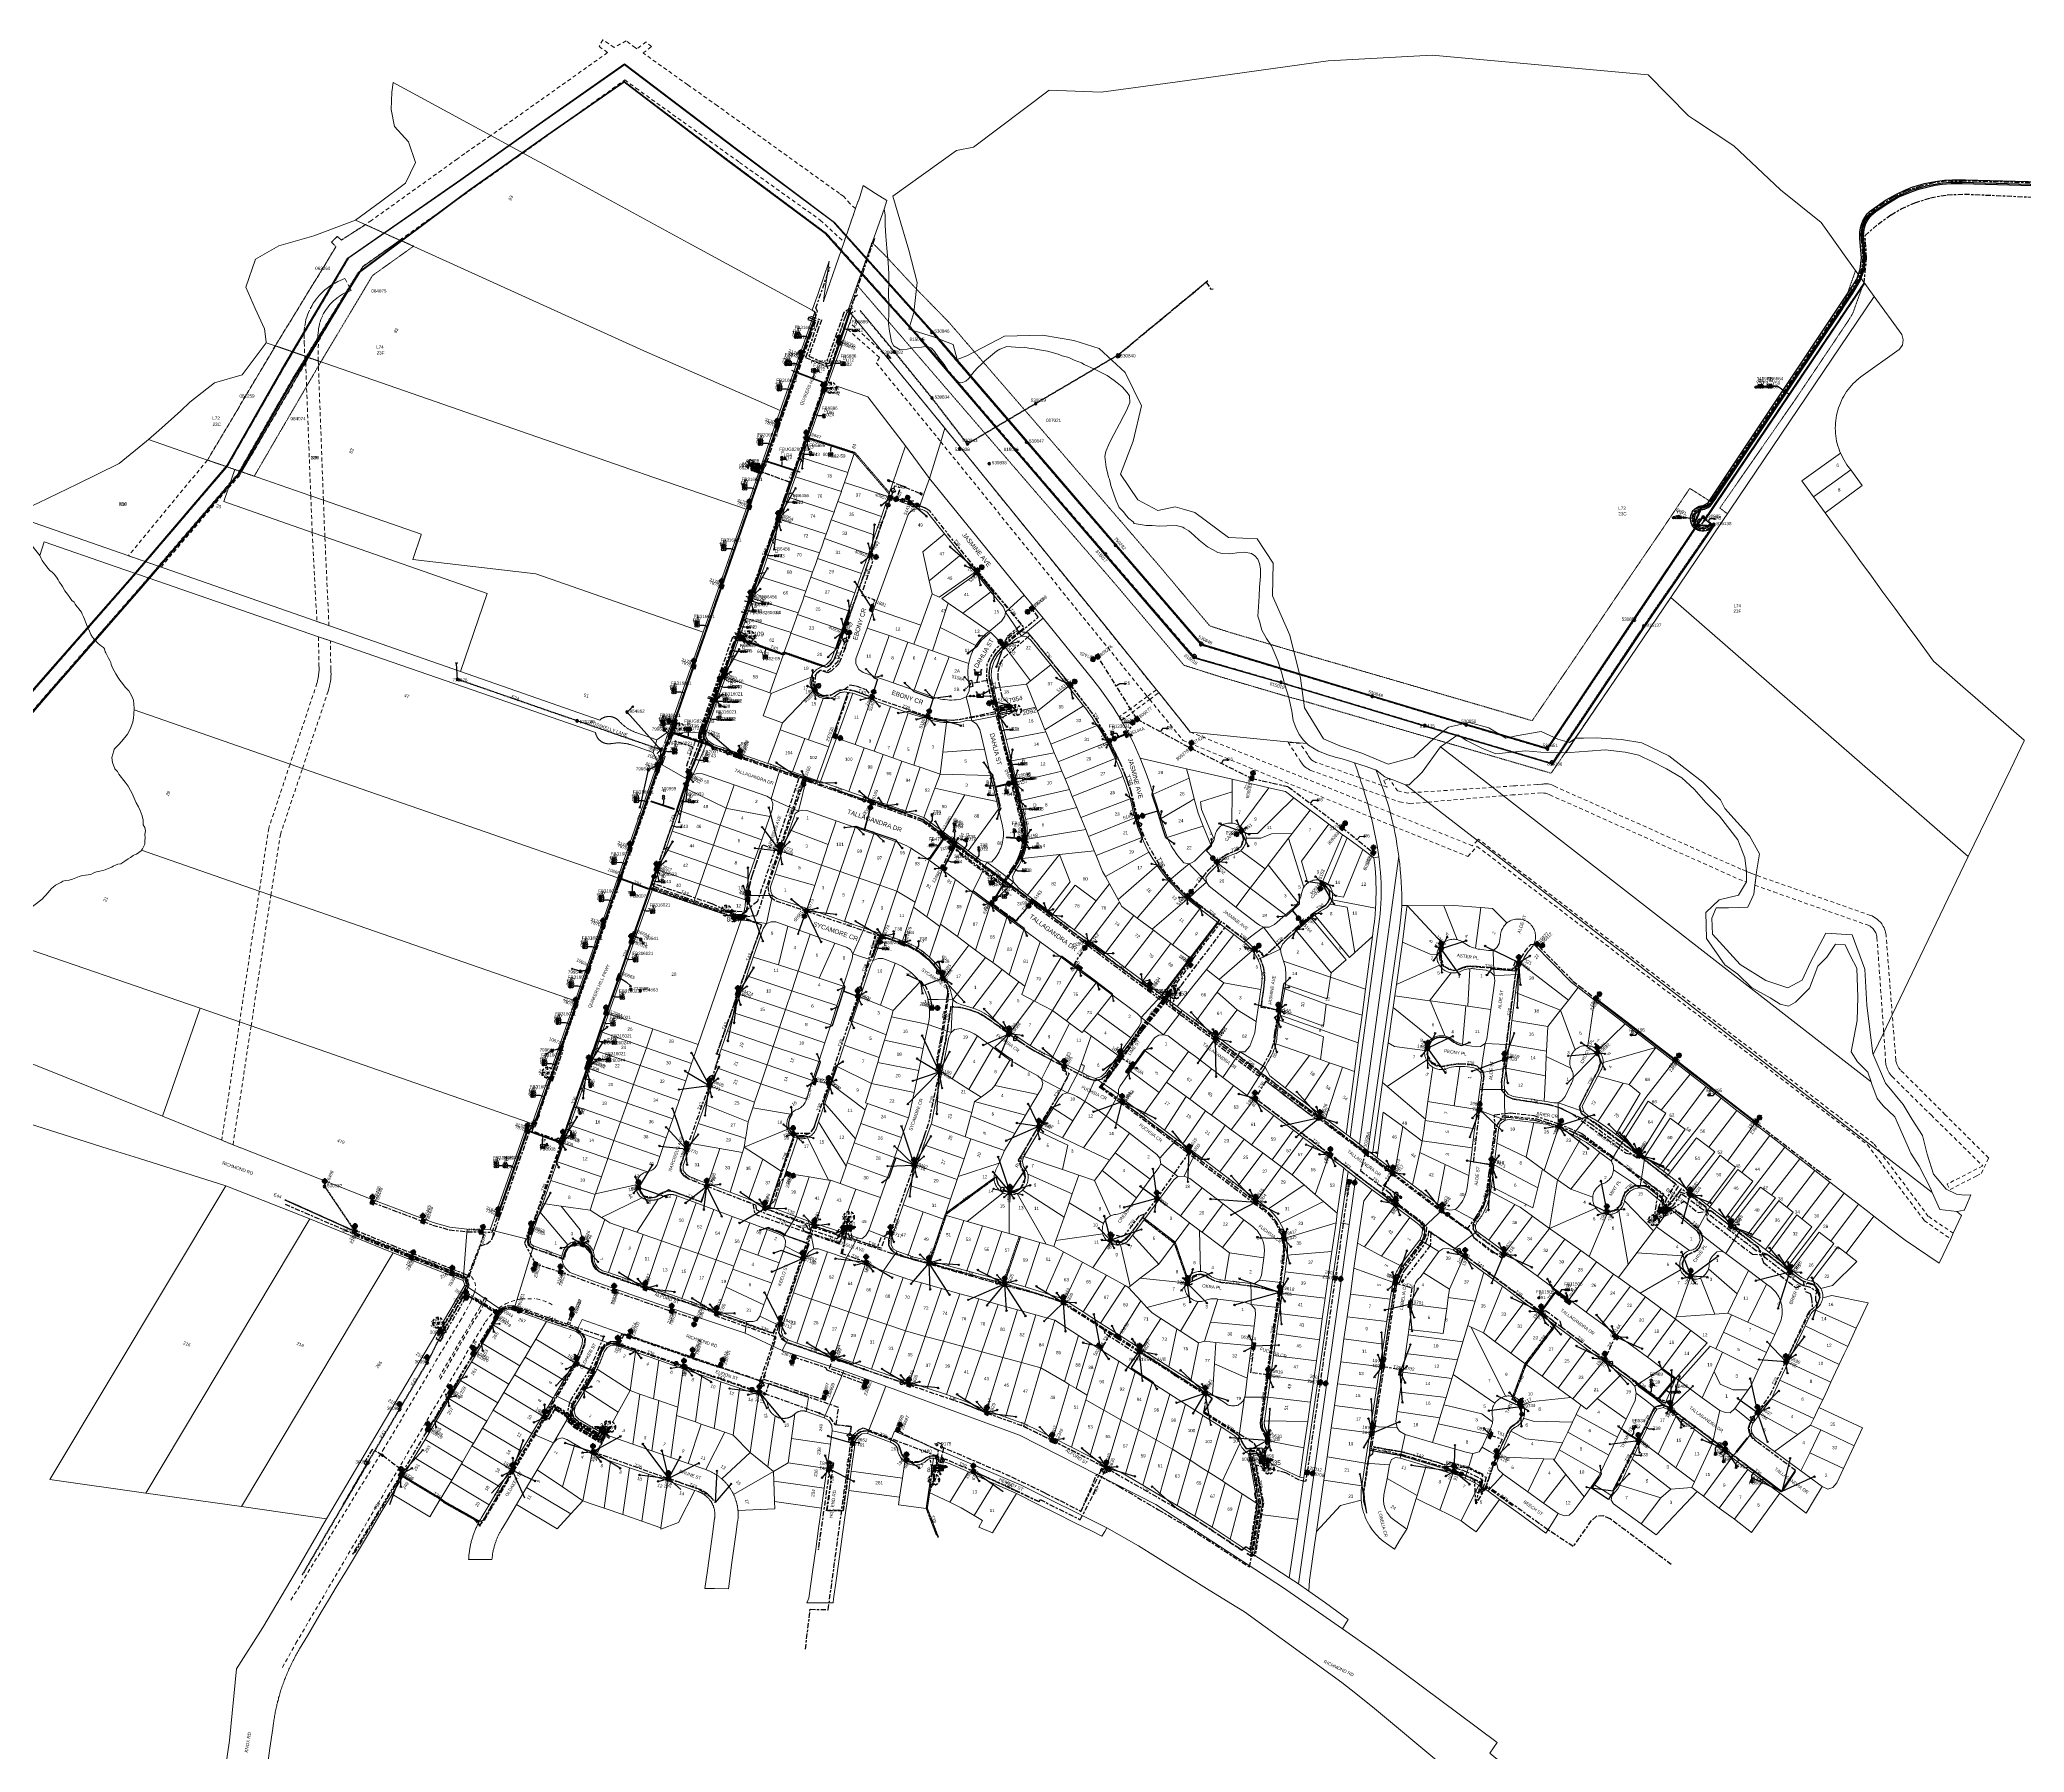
# Model space of a CAD drawing. Header units: metres. Extents: x 301341 to 310479, y 6262403 to 6265281.
# Drawn here: x 302364 to 303899, y 6263957 to 6265281 of the extents above; entities that cross this region are included whole.
import ezdxf
from ezdxf.enums import TextEntityAlignment as Align

# ---------------------------------------------------------------- set-up
doc = ezdxf.new("R2010")
doc.units = ezdxf.units.M
for name, pattern in [('Cable Exist OH', [1, 1, 0]), ('Cable Exist UG', [8.2, 4, -1.2, 1.8, -1.2]), ('Dash', [5, 3, -2]), ('DASHED', [0.75, 0.5, -0.25]), ('HIDDEN', [0.375, 0.25, -0.125]), ('HIDDEN2', [0.1875, 0.125, -0.0625]), ('IE Trench LV', [6.5, 5, -1.5]), ('Trench-Service', [1.5, 1, -0.5])]:
    doc.linetypes.add(name, pattern=pattern)
doc.layers.get('0').update_dxf_attribs({"color": 6})
for name, color, linetype in [('_User Miscellaneous1', 7, 'Continuous'), ('_User Miscellaneous10', 7, 'Continuous'), ('_User Miscellaneous11', 7, 'Continuous'), ('_User Miscellaneous8', 7, 'Continuous'), ('_User Miscellaneous9', 7, 'Continuous'), ('_User_HV_Exist', 7, 'Continuous'), ('_User_LV_Exist', 7, 'Continuous'), ('_User_SL_Exist', 7, 'Continuous'), ('Duct_SP_EXT', 7, 'Continuous'), ('Duct_SP_NEW', 2, 'Continuous'), ('Equip_HV_EXT', 7, 'Continuous'), ('Equip_LV_EXT', 7, 'Continuous'), ('Equip_SL_EXT', 7, 'Continuous'), ('Equip_SP_HV_EXT', 7, 'Continuous'), ('Equip_SP_SL_EXT', 7, 'Continuous'), ('Mains_HV_EXT', 7, 'Continuous'), ('Mains_LV_EXT', 7, 'Continuous'), ('Mains_SL_EXT', 7, 'Continuous'), ('Mains_TR_EXT', 7, 'Continuous'), ('Services_SP_EXT', 7, 'Continuous'), ('Sub_SP_EXT', 7, 'Continuous'), ('SupportsOH_SP_TR_HV_LV_SL_EXT', 7, 'Continuous'), ('SupportsUG_SP_LV_EXT', 7, 'Continuous'), ('SupportsUG_SP_LV_NEW', 2, 'Continuous'), ('SupportsUG_SP_LV_SL_EXT', 7, 'Continuous'), ('Trench_SP_EXT', 7, 'Continuous')]:
    doc.layers.add(name, color=color, linetype=linetype)
for name, color, linetype, lineweight in [('Cadastre Buildings_SP_EXT', 9, 'Continuous', 5), ('Cadastre Developer_SP_EXT', 9, 'Continuous', 5), ('Cadastre Easements_SP_EXT', 9, 'Continuous', 5), ('Cadastre Land Parcels_SP_EXT', 9, 'Continuous', 5), ('Cadastre Other Property_SP_EXT', 9, 'HIDDEN', 5), ('Cadastre Road Names_SP_HV_LV_SL_EXT', 9, 'Continuous', 5), ('Cadastre Roads_SP_EXT', 9, 'Continuous', 5)]:
    doc.layers.add(name, color=color, linetype=linetype, lineweight=lineweight)
doc.layers.add('UNKNOWN_FEATURES', color=1, linetype='DASHED', plot=False)
doc.styles.add('COLUMN_LABEL', font='arial.ttf')
doc.styles.add('iecARIAL', font='arial.ttf', dxfattribs={"height": 2})
doc.styles.add('iecNAME', font='times.ttf')
doc.styles.add('IESYMBOL1', font='isocp.shx')
doc.styles.add('PIT_LABEL', font='arial.ttf')
doc.styles.add('POLE_LABEL', font='arial.ttf')
doc.styles.add('SLCP_LABEL', font='arial.ttf', dxfattribs={"height": 3.5})
doc.styles.get("Standard").update_dxf_attribs({"font": 'arial.ttf'})
doc.styles.add('SWITCH_LABEL', font='arial.ttf', dxfattribs={"height": 2.5})
doc.linetypes.add('Cable E OH', pattern='A,9.4,["E",Standard,S=1.7,R=0,X=0,Y=-1],0', length=9.4)
doc.linetypes.add('Cable E UG', pattern='A,6,-0.5,["E",Standard,S=1.7,R=0,X=0.5,Y=-1],-2.9', length=9.4)
doc.linetypes.add('Cable P UG', pattern='A,6,-0.5,["P",Standard,S=1.7,R=0,X=0.5,Y=-1],-2.9', length=9.4)

# ---------------------------------------------------------------- blocks, each defined once
blk = doc.blocks.new('SUB_PADMOUNT_EXT')
for points in [[(0, 0), (-3.84, 1.92), (-3.84, -1.92)], [(0, 0), (3.84, 1.92), (3.84, -1.92)]]:
    blk.add_hatch(color=256).paths.add_polyline_path(points)
for p, q in [((3.84, 1.92), (-3.84, -1.92)), ((-3.84, 1.92), (3.84, -1.92))]:
    blk.add_line(p, q)
blk.add_lwpolyline([(-3.84, -1.92), (3.84, -1.92), (3.84, 1.92), (-3.84, 1.92)], close=True)
for tag, height, flags, p in [('STREET_CODE', 0.2, 9, (1.5, 0)), ('ASSET_NUM', 3.5, 8, (2, 2)), ('CONSTRUCTED_VOLTAGE', 0.2, 9, (1.5, -0.2)), ('OPERATING_VOLTAGE', 0.2, 9, (1.5, -0.6)), ('ORIENTATION', 0.2, 9, (1.5, -0.8)), ('OWNED_BY', 0.2, 9, (1.5, -1)), ('OPERATED_BY', 0.2, 9, (1.5, -1.2)), ('SECONDARY_VOLTAGE', 0.2, 9, (1.5, -1.6)), ('STATE', 0.2, 9, (1.5, -1.8)), ('SUBSTATION_TYPE', 0.2, 9, (1.5, -2.2)), ('STREETNAME', 0.2, 9, (1.5, -3)), ('SUBURB', 0.2, 9, (1.5, -3.2)), ('Z', 0.2, 1, (1.5, -3.6)), ('NO_PHASES', 0.2, 9, (1.5, -0.4)), ('MAINTAINED_BY', 0.2, 9, (1.5, -1.4)), ('PARENT', 0.2, 9, (1.5, -2)), ('USAGE', 0.2, 9, (1.5, -2.4)), ('LEGEND', 0.2, 9, (1.5, -2.6)), ('LOCATION', 0.2, 9, (1.5, -2.8)), ('NOTES', 0.2, 9, (1.5, -3.4))]:
    blk.add_attdef(tag, text='', height=height, dxfattribs=dict(flags=flags)).set_placement(p, align=Align.MIDDLE_LEFT)
blk = doc.blocks.new('COLUMN_EXT')
blk.add_hatch(color=256).paths.add_polyline_path([(-1.5, 1.5), (-1.5, -1.5), (1.5, -1.5), (1.5, 1.5)])
blk.add_lwpolyline([(-1.5, -1.5), (1.5, -1.5), (1.5, 1.5), (-1.5, 1.5)], close=True)
for tag, height, style, flags, p in [('STRUCTURE_PLANT_NUMBER', 0.2, 'POLE_LABEL', 9, (1.8, 0)), ('ASSET_NUM', 2.5, 'COLUMN_LABEL', 8, (2, 2)), ('STREET_CODE', 0.2, 'COLUMN_LABEL', 9, (1.8, -0.2))]:
    blk.add_attdef(tag, text='', height=height, dxfattribs=dict(style=style, flags=flags)).set_placement(p, align=Align.MIDDLE_LEFT)
at = {"flags": 9}
for tag, p in [('COLUMN_TYPE', (1.8, -0.4)), ('OWNED_BY', (1.8, -0.6)), ('STATE', (1.8, -0.8)), ('USAGE', (1.8, -1)), ('LEGEND', (1.8, -1.2)), ('LOCATION', (1.8, -1.4)), ('STREETNAME', (1.8, -1.6)), ('SUBURB', (1.8, -1.8)), ('NOTES', (1.8, -2))]:
    blk.add_attdef(tag, text='', height=0.2, dxfattribs=at).set_placement(p, align=Align.MIDDLE_LEFT)
at = {"flags": 1}
blk.add_attdef('Z', (1.8, -2.4), '', height=0.2, dxfattribs=at)
blk = doc.blocks.new('PILLAR_EXT')
blk.add_hatch(color=256).paths.add_polyline_path([(-2.475, 0.99), (-2.475, -0.99), (2.475, -0.99), (2.475, 0.99)])
blk.add_lwpolyline([(-2.475, -0.99), (2.475, -0.99), (2.475, 0.99), (-2.475, 0.99)], close=True)
for tag, p, flags in [('OWNED_BY', (0, -0.2), 9), ('STATE', (0, -0.4), 9), ('SUPPORT_TYPE', (0, -0.6), 9), ('STREETNAME', (0, -1.8), 9), ('SUBURB', (0, -2), 1), ('USAGE', (0, -0.8), 9), ('LEGEND', (0, -1), 9), ('LOCATION', (0, -1.2), 9), ('NOTES', (0, -1.4), 9), ('PARENT', (0, -1.6), 9)]:
    blk.add_attdef(tag, p, '', height=0.2, dxfattribs=dict(flags=flags))
at = {"style": 'iecARIAL', "flags": 8}
blk.add_attdef('ASSET_NUM', (1.5, 3.5), '', height=2.5, dxfattribs=at)
blk = doc.blocks.new('DUCT_EXT')
blk.add_circle((0, 0.8), 0.8)
at = {"flags": 1}
blk.add_attdef('Z', (0, 0), '', height=0.2, dxfattribs=at)
at = {"flags": 9}
for tag, p in [('DUCT_CODE', (0, 0)), ('XSECT_TYPE', (0, -0.2)), ('FB_REFERENCE', (0, -0.4)), ('STATE', (0, -0.6)), ('NOTES', (0, -0.8))]:
    blk.add_attdef(tag, text='', height=0.2, dxfattribs=at).set_placement(p, align=Align.MIDDLE_LEFT)
blk = doc.blocks.new('SL_LANTERN_EXT')
at = {"lineweight": 40}
for p, q in [((-2.3, 4.2), (2.2, 4.2)), ((-1.5, 5.7), (-1.1, 5.3)), ((-1.5, 2.8), (-1.1, 3.2)), ((0, 2), (0, 6.5)), ((0, 0), (0, 2.7)), ((1.5, 5.7), (1.1, 5.3)), ((1.5, 2.8), (1.1, 3.2))]:
    blk.add_line(p, q, dxfattribs=at)
blk.add_circle((0, 4.2), 1.5, dxfattribs=at)
at = {"style": 'iecARIAL', "flags": 8}
blk.add_attdef('ASSET_NUM', (1.5, 1.5), '', height=2.5, dxfattribs=at)
for tag, p, height, flags in [('CONSTRUCTED_VOLTAGE', (1, -0.7), 0.2, 9), ('CONTROL_TYPE', (1, -0.9), 0.2, 9), ('LANTERN_PURPOSE', (1, -1.1), 0.2, 9), ('LANTERN_TYPE', (1, -1.3), 0.2, 9), ('NO_PHASES', (1, -1.5), 0.2, 9), ('OPERATING_VOLTAGE', (1, -1.7), 0.2, 9), ('ORIENTATION', (1, -1.9), 0.2, 9), ('OWNED_BY', (1, -2.1), 0.2, 9), ('STATE', (1, -2.3), 0.2, 9), ('USAGE', (1, -2.5), 0.2, 9), ('CEXIST', (1, -2.7), 0.2, 9), ('CNEW', (1, -2.9), 0.2, 9), ('CNUMBER', (1, -3.1), 0.2, 9), ('CREMOVE', (1, -3.3), 0.2, 9), ('CREPLACE', (1, -3.5), 0.2, 9), ('LKINGHEIGHT', (1, -3.7), 0.2, 9), ('LBRACKET', (1, -3.9), 0.2, 9), ('LBRACKETVOCAB', (1, -4.1), 0.2, 9), ('LCATEGORY', (1, -4.3), 0.2, 9), ('LCHARGE1', (1, -4.5), 0.2, 9), ('LCHARGE1PERCENT', (1, -4.7), 0.2, 9), ('LCHARGE2', (1, -4.9), 0.2, 9), ('LCHARGE2PERCENT', (1, -5.1), 0.2, 9), ('LCHARGE3', (1, -5.3), 0.2, 9), ('LCHARGE3PERCENT', (1, -5.5), 0.2, 9), ('LEXIST', (1, -5.7), 0.2, 9), ('LLAMP', (1, -5.9), 0.2, 9), ('LLAMPVOCAB', (1, -6.1), 0.2, 9), ('LMAST', (1, -6.3), 0.2, 9), ('LMASTVOCAB', (1, -6.5), 0.2, 9), ('LNEW', (1, -6.7), 0.2, 9), ('LANTNUMBER', (1, -6.9), 0.2, 9), ('LOUTREACH', (1, -7.3), 0.2, 9), ('LOUTREACHVOCAB', (1, -7.5), 0.2, 9), ('LRATECODE', (1, -7.7), 0.2, 9), ('LREMOVE', (1, -7.9), 0.2, 9), ('LREPLACE', (1, -8.1), 0.2, 9), ('LTYPE', (1, -8.3), 0.2, 9), ('LTYPEVOCAB', (1, -8.5), 0.2, 9), ('LEGEND', (1, -8.7), 0.2, 9), ('LOCATION', (1, -8.9), 0.2, 9), ('NOTES', (1, -9.1), 0.2, 9), ('STREETNAME', (1, -9.3), 0.2, 9), ('SUBURB', (1, -9.5), 0.2, 1), ('LNUMBER', (2.2, -3.3), 2.5, 8)]:
    blk.add_attdef(tag, p, '', height=height, dxfattribs=dict(flags=flags))
blk = doc.blocks.new('CCP_EXT')
blk.add_wipeout([(0, 0.6), (0.6, 0), (0, -0.6), (-0.6, 0)])
blk.add_lwpolyline([(-0.6, 0), (0, 0.6), (0.6, 0), (0, -0.6), (-0.6, 0)])
at = {"flags": 1}
blk.add_attdef('Z', (0, 0), '', height=0.2, dxfattribs=at)
at = {"flags": 9}
for tag, p in [('CCP_TYPE', (0, 0)), ('CONSTRUCTED_VOLTAGE', (0, -0.2)), ('NO_PHASES', (0, -0.4)), ('OPERATING_VOLTAGE', (0, -0.6)), ('ORIENTATION', (0, -0.8)), ('OWNED_BY', (0, -1)), ('USAGE', (0, -1.2)), ('LEGEND', (0, -1.4)), ('LIFE_SUPPORT', (0, -1.6)), ('STATE', (0, -1.8)), ('NOTES', (0, -2))]:
    blk.add_attdef(tag, text='', height=0.2, dxfattribs=at).set_placement(p, align=Align.MIDDLE_LEFT)
blk = doc.blocks.new('POLE_EXT')
blk.add_hatch(color=256).paths.add_polyline_path([(-1, 0, 1), (1, 0, 1)])
blk.add_lwpolyline([(-1, 0, 1), (1, 0, 1)], format="xyb", close=True)
for tag, height, flags, p in [('pNumber', 2.5, 8, (-17.8, 2.1)), ('OWNED_BY', 0.2, 9, (1.4, -0.4)), ('PARENT', 0.2, 9, (1.4, -0.6)), ('SPECIAL_USE', 0.2, 9, (1.4, -0.8)), ('STATE', 0.2, 9, (1.4, -1)), ('USAGE', 0.2, 9, (1.4, -1.2)), ('cLV', 0.2, 9, (1.4, -1.4)), ('hDepth', 0.2, 9, (1.4, -1.6)), ('hDia', 0.2, 9, (1.4, -1.8)), ('cHV', 0.2, 9, (1.4, -2)), ('LBRACKET', 0.2, 9, (1.4, -2.2)), ('LExisting', 0.2, 9, (1.4, -2.4)), ('LANTNUMBER', 0.2, 9, (1.4, -2.6)), ('LOther', 0.2, 9, (1.4, -2.8)), ('LRemove', 0.2, 9, (1.4, -3)), ('LEGEND', 0.2, 9, (1.4, -3.2)), ('cLinedev', 0.2, 9, (1.4, -3.4)), ('LOCATION', 0.2, 9, (1.4, -3.6)), ('pExisting', 0.2, 9, (1.4, -3.8)), ('PFNUMBER', 0.2, 9, (1.4, -4)), ('NEWPFNUMBER', 0.2, 9, (1.4, -4.2)), ('pFooting', 0.2, 9, (1.4, -4.4)), ('pNew', 0.2, 9, (1.4, -4.6)), ('pRelocate', 0.2, 9, (1.4, -5)), ('pRemove', 0.2, 9, (1.4, -5.2)), ('pReplace', 0.2, 9, (1.4, -5.4)), ('pStay', 0.2, 9, (1.4, -5.6)), ('pType', 0.2, 9, (1.4, -5.8)), ('cspan', 0.2, 9, (1.4, -6)), ('STREETNAME', 0.2, 9, (1.4, -6.2)), ('SUBURB', 0.2, 9, (1.4, -6.4)), ('NOTES', 0.2, 9, (1.4, -6.6)), ('MAINTAINED_BY', 0.2, 9, (1.4, -6.8)), ('OPERATED_BY', 0.2, 9, (1.4, -7))]:
    blk.add_attdef(tag, text='', height=height, dxfattribs=dict(flags=flags)).set_placement(p, align=Align.MIDDLE_LEFT)
at = {"style": 'POLE_LABEL'}
for tag, height, flags, p in [('STRUCTURE_PLANT_NUMBER', 0.2, 9, (1.4, 0)), ('ASSET_NUM', 2.5, 8, (2, 2)), ('STREET_CODE', 0.2, 9, (1.4, -0.2))]:
    blk.add_attdef(tag, text='', height=height, dxfattribs=dict(at, flags=flags)).set_placement(p, align=Align.MIDDLE_LEFT)
at = {"flags": 1}
blk.add_attdef('Z', (1.4, -7.3), '', height=0.2, dxfattribs=at)
blk = doc.blocks.new('HV_STJ_EXT')
h = blk.add_hatch(color=256)
edge = h.paths.add_edge_path()
edge.add_ellipse((-0.6, 0.1), major_axis=(0.226, 0.226), ratio=1, start_angle=45, end_angle=135)
edge.add_line((-0.9, 0.1), (-0.9, -0.1))
edge.add_ellipse((-0.6, -0.1), major_axis=(0.226, 0.226), ratio=1, start_angle=135, end_angle=225)
edge.add_line((-0.6, -0.5), (0.6, -0.5))
edge.add_ellipse((0.6, -0.1), major_axis=(-0.226, 0.226), ratio=1, start_angle=135, end_angle=225)
edge.add_line((0.9, -0.1), (0.9, 0.1))
edge.add_ellipse((0.6, 0.1), major_axis=(-0.226, 0.226), ratio=1, start_angle=225, end_angle=315)
edge.add_line((0.6, 0.5), (-0.6, 0.5))
blk.add_lwpolyline([(-0.9, 0.1), (-0.9, -0.1, 0.414214), (-0.6, -0.5), (0.6, -0.5, 0.414214), (0.9, -0.1), (0.9, 0.1, 0.414214), (0.6, 0.5), (-0.6, 0.5, 0.414214)], format="xyb", close=True)
for tag, flags, p in [('ORIENTATION', 9, (1.5, 0)), ('USAGE', 9, (1.5, -0.2)), ('LEGEND', 9, (1.5, -0.4)), ('NOTES', 9, (1.5, -0.6)), ('Z', 1, (1.5, -0.8))]:
    blk.add_attdef(tag, text='', height=0.2, dxfattribs=dict(flags=flags)).set_placement(p, align=Align.MIDDLE_LEFT)
blk = doc.blocks.new('LV_STJ_EXT')
h = blk.add_hatch(color=256)
edge = h.paths.add_edge_path()
edge.add_ellipse((-0.6, 0.1), major_axis=(0.226, 0.226), ratio=1, start_angle=45, end_angle=135)
edge.add_line((-0.9, 0.1), (-0.9, -0.1))
edge.add_ellipse((-0.6, -0.1), major_axis=(0.226, 0.226), ratio=1, start_angle=135, end_angle=225)
edge.add_line((-0.6, -0.5), (0.6, -0.5))
edge.add_ellipse((0.6, -0.1), major_axis=(-0.226, 0.226), ratio=1, start_angle=135, end_angle=225)
edge.add_line((0.9, -0.1), (0.9, 0.1))
edge.add_ellipse((0.6, 0.1), major_axis=(-0.226, 0.226), ratio=1, start_angle=225, end_angle=315)
edge.add_line((0.6, 0.5), (-0.6, 0.5))
blk.add_lwpolyline([(-0.9, 0.1), (-0.9, -0.1, 0.414214), (-0.6, -0.5), (0.6, -0.5, 0.414214), (0.9, -0.1), (0.9, 0.1, 0.414214), (0.6, 0.5), (-0.6, 0.5, 0.414214)], format="xyb", close=True)
at = {"flags": 1}
blk.add_attdef('Z', (0, 0), '', height=0.2, dxfattribs=at)
at = {"flags": 9}
for tag, p in [('ORIENTATION', (0, 0)), ('USAGE', (0, -0.2)), ('LEGEND', (0, -0.4)), ('NOTES', (0, -0.6))]:
    blk.add_attdef(tag, text='', height=0.2, dxfattribs=at).set_placement(p, align=Align.MIDDLE_LEFT)
blk = doc.blocks.new('SL_STJ_EXT')
h = blk.add_hatch(color=256)
edge = h.paths.add_edge_path()
edge.add_ellipse((-0.6, 0.1), major_axis=(0.226, 0.226), ratio=1, start_angle=45, end_angle=135)
edge.add_line((-0.9, 0.1), (-0.9, -0.1))
edge.add_ellipse((-0.6, -0.1), major_axis=(0.226, 0.226), ratio=1, start_angle=135, end_angle=225)
edge.add_line((-0.6, -0.5), (0.6, -0.5))
edge.add_ellipse((0.6, -0.1), major_axis=(-0.226, 0.226), ratio=1, start_angle=135, end_angle=225)
edge.add_line((0.9, -0.1), (0.9, 0.1))
edge.add_ellipse((0.6, 0.1), major_axis=(-0.226, 0.226), ratio=1, start_angle=225, end_angle=315)
edge.add_line((0.6, 0.5), (-0.6, 0.5))
blk.add_lwpolyline([(-0.9, 0.1), (-0.9, -0.1, 0.414214), (-0.6, -0.5), (0.6, -0.5, 0.414214), (0.9, -0.1), (0.9, 0.1, 0.414214), (0.6, 0.5), (-0.6, 0.5, 0.414214)], format="xyb", close=True)
at = {"flags": 1}
blk.add_attdef('Z', (0, 0), '', height=0.2, dxfattribs=at)
at = {"flags": 9}
for tag, p in [('ORIENTATION', (0, 0)), ('USAGE', (0, -0.2)), ('LEGEND', (0, -0.4)), ('NOTES', (0, -0.6))]:
    blk.add_attdef(tag, text='', height=0.2, dxfattribs=at).set_placement(p, align=Align.MIDDLE_LEFT)
blk = doc.blocks.new('WARNING_FEATURE_EXT')
at = {"color": 0}
blk.add_lwpolyline([(-1, 0), (0, 2), (1, 0)], close=True, dxfattribs=at)
at = {"color": 0, "insert": (0, 0.9), "char_height": 1.5, "attachment_point": 5, "line_spacing_factor": 1.5, "style": 'iecNAME'}
blk.add_mtext_dynamic_manual_height_columns('!', width=1.5, gutter_width=4, heights=[0], dxfattribs=at)
at = {"color": 0, "flags": 1}
for tag, p in [('STATE', (1.2, 2)), ('HAZMAT_ID', (1.2, 0.7))]:
    blk.add_attdef(tag, p, '', height=0.8, dxfattribs=at)
at = {"color": 0}
blk.add_attdef('WARNING_TYPE', text='', height=0.8, dxfattribs=at).set_placement((-4.1, -1.2), (4.9, -1.2), align=Align.ALIGNED)
at = {"color": 0, "flags": 1}
blk.add_attdef('WARNING_DESC', text='', height=0.8, dxfattribs=at).set_placement((1.2, -0.6), align=Align.MIDDLE_CENTER)
blk = doc.blocks.new('LV_UG_LINKS_CLOSED_EXT')
blk.add_wipeout([(-1.1, 1.1), (-1.2, 0.9), (-1.3, 0.8), (-1.4, 0.6), (-1.4, 0.4), (-1.5, 0.2), (-1.5, 0), (-1.5, -0.1), (-1.5, -0.3), (-1.4, -0.5), (-1.3, -0.7), (-1.2, -0.8), (-1.1, -1), (-1, -1.1), (-0.8, -1.2), (-0.7, -1.3), (-0.5, -1.4), (-0.3, -1.5), (-0.1, -1.5), (0, -1.5), (0.2, -1.5), (0.4, -1.4), (0.6, -1.4), (0.8, -1.3), (0.9, -1.2), (1.1, -1.1), (1.2, -0.9), (1.3, -0.8), (1.4, -0.6), (1.4, -0.4), (1.5, -0.2), (1.5, 0), (1.5, 0.1), (1.5, 0.3), (1.4, 0.5), (1.3, 0.7), (1.2, 0.8), (1.1, 1), (1, 1.1), (0.8, 1.2), (0.7, 1.3), (0.5, 1.4), (0.3, 1.5), (0.1, 1.5), (0, 1.5), (-0.2, 1.5), (-0.4, 1.4), (-0.6, 1.4), (-0.8, 1.3), (-0.9, 1.2)])
for p, q in [((-0.2, -1.5), (-0.2, 1.5)), ((0.2, -1.5), (0.2, 1.5))]:
    blk.add_line(p, q)
blk.add_circle((0, 0), 1.5)
at = {"flags": 1}
blk.add_attdef('Z', (0, 0), '', height=0.2, dxfattribs=at)
at = {"flags": 9}
for tag, p in [('ACTUAL_STATUS', (0, 0)), ('CONSTRUCTED_VOLTAGE', (0, -0.2)), ('NO_PHASES', (0, -0.4)), ('OPERATING_VOLTAGE', (0, -0.6)), ('ORIENTATION', (0, -0.8)), ('STATE', (0, -1)), ('SWITCH_TYPE', (0, -1.2)), ('USAGE', (0, -1.4)), ('NOTES', (0, -1.6))]:
    blk.add_attdef(tag, text='', height=0.2, dxfattribs=at).set_placement(p, align=Align.MIDDLE_LEFT)
blk = doc.blocks.new('LV_UG_LINKS_OPEN_EXT')
for p, q in [((-0.2, 1.5), (-0.2, 2.2)), ((0.2, 1.5), (0.2, 2.2)), ((-0.2, -1.5), (-0.2, -2.2)), ((0.2, -1.5), (0.2, -2.2))]:
    blk.add_line(p, q)
at = {"flags": 1}
blk.add_attdef('Z', (0, 0), '', height=0.2, dxfattribs=at)
at = {"flags": 9}
for tag, p in [('ACTUAL_STATUS', (0, 0)), ('CONSTRUCTED_VOLTAGE', (0, -0.2)), ('NO_PHASES', (0, -0.4)), ('OPERATING_VOLTAGE', (0, -0.6)), ('ORIENTATION', (0, -0.8)), ('STATE', (0, -1)), ('SWITCH_TYPE', (0, -1.2)), ('USAGE', (0, -1.4)), ('NOTES', (0, -1.6))]:
    blk.add_attdef(tag, text='', height=0.2, dxfattribs=at).set_placement(p, align=Align.MIDDLE_LEFT)
blk.add_wipeout([(-0.2, 1.5), (-0.4, 1.4), (-0.6, 1.4), (-0.8, 1.3), (-0.9, 1.2), (-1.1, 1), (-1.2, 0.9), (-1.3, 0.7), (-1.4, 0.6), (-1.4, 0.4), (-1.5, 0.2), (-1.5, 0), (-1.5, -0.2), (-1.5, -0.3), (-1.4, -0.5), (-1.3, -0.7), (-1.2, -0.9), (-1.1, -1), (-1, -1.1), (-0.8, -1.2), (-0.7, -1.3), (-0.5, -1.4), (-0.3, -1.5), (-0.1, -1.5), (0.1, -1.5), (0.2, -1.5), (0.4, -1.4), (0.6, -1.4), (0.8, -1.3), (0.9, -1.2), (1.1, -1), (1.2, -0.9), (1.3, -0.7), (1.4, -0.6), (1.4, -0.4), (1.5, -0.2), (1.5, 0), (1.5, 0.2), (1.5, 0.3), (1.4, 0.5), (1.3, 0.7), (1.2, 0.9), (1.1, 1), (1, 1.1), (0.8, 1.2), (0.7, 1.3), (0.5, 1.4), (0.3, 1.5), (0.1, 1.5), (-0.1, 1.5)])
blk.add_lwpolyline([(0, -1.5, 1), (0, 1.5, 1)], format="xyb", close=True)
blk = doc.blocks.new('LV_UG_DFUSE_CLOSED_EXT')
for points in [[(1, 0), (0, 0)], [(5, -0.7), (2.2, 0.7)], [(5, 0.7), (2.2, -0.7)], [(6.2, 0), (7.2, 0)]]:
    blk.add_lwpolyline(points)
for centre in [(1.8, 0), (5.4, 0)]:
    blk.add_circle(centre, 0.8)
at = {"flags": 1}
blk.add_attdef('Z', (0, 0), '', height=0.2, dxfattribs=at)
at = {"flags": 9}
for tag, p in [('ACTUAL_STATUS', (0, 0)), ('CONSTRUCTED_VOLTAGE', (0, -0.2)), ('NO_PHASES', (0, -0.4)), ('OPERATING_VOLTAGE', (0, -0.6)), ('ORIENTATION', (0, -0.8)), ('STATE', (0, -1)), ('SWITCH_TYPE', (0, -1.2)), ('USAGE', (0, -1.4)), ('NOTES', (0, -1.6))]:
    blk.add_attdef(tag, text='', height=0.2, dxfattribs=at).set_placement(p, align=Align.MIDDLE_LEFT)
blk = doc.blocks.new('SWG_HOLEC_SU_EXT')
blk.add_line((1.8, -2), (5.8, -2))
for points in [[(1, 0), (0, 0)], [(6.6, 0), (7.6, 0)]]:
    blk.add_lwpolyline(points)
for points in [[(1.8, -0.8, 1), (1.8, 0.8, 1)], [(5.8, -0.8, 1), (5.8, 0.8, 1)]]:
    blk.add_lwpolyline(points, format="xyb", close=True)
at = {"style": 'SWITCH_LABEL', "flags": 8}
blk.add_attdef('ASSET_NUM', text='', height=2.5, rotation=179.9544, dxfattribs=at).set_placement((-2.4, 0), align=Align.MIDDLE_LEFT)
at = {"flags": 1}
blk.add_attdef('Z', (0, 0), '', height=0.2, dxfattribs=at)
at = {"style": 'SWITCH_LABEL', "flags": 9}
blk.add_attdef('STREET_CODE', text='', height=0.2, dxfattribs=at).set_placement((0, -0.2), align=Align.MIDDLE_LEFT)
at = {"flags": 9}
for tag, p in [('ACTUAL_STATUS', (0, -0.4)), ('CONSTRUCTED_VOLTAGE', (0, -0.6)), ('NO_PHASES', (0, -0.8)), ('OPERATING_VOLTAGE', (0, -1)), ('ORIENTATION', (0, -1.2)), ('OWNED_BY', (0, -1.4)), ('PARENT', (0, -1.6)), ('STATE', (0, -1.8)), ('SWITCH_TYPE', (0, -2)), ('USAGE', (0, -2.2)), ('LOCATION', (0, -2.4)), ('STREETNAME', (0, -2.6)), ('SUBURB', (0, -2.8)), ('NOTES', (0, -3))]:
    blk.add_attdef(tag, text='', height=0.2, dxfattribs=at).set_placement(p, align=Align.MIDDLE_LEFT)
blk = doc.blocks.new('SWG_HOLEC_SU_NO_EXT')
blk.add_line((1.8, -2), (5.8, -2))
for points in [[(1, 0), (0, 0)], [(6.6, 0), (7.6, 0)]]:
    blk.add_lwpolyline(points)
for points in [[(1.8, -0.8, 1), (1.8, 0.8, 1)], [(5.8, -0.8, 1), (5.8, 0.8, 1)]]:
    blk.add_lwpolyline(points, format="xyb", close=True)
at = {"insert": (5.3, -3.6), "char_height": 1.4, "width": 3.886, "attachment_point": 1, "rotation": 180}
blk.add_mtext('{\\fArial|b0|i0|c0|p34;N/O}', dxfattribs=at)
at = {"style": 'SWITCH_LABEL', "flags": 8}
blk.add_attdef('ASSET_NUM', text='', height=2.5, rotation=179.9544, dxfattribs=at).set_placement((-2.4, 0), align=Align.MIDDLE_LEFT)
at = {"flags": 1}
blk.add_attdef('Z', (0, 0), '', height=0.2, dxfattribs=at)
at = {"style": 'SWITCH_LABEL', "flags": 9}
blk.add_attdef('STREET_CODE', text='', height=0.2, dxfattribs=at).set_placement((0, -0.2), align=Align.MIDDLE_LEFT)
at = {"flags": 9}
for tag, p in [('ACTUAL_STATUS', (0, -0.4)), ('CONSTRUCTED_VOLTAGE', (0, -0.6)), ('NO_PHASES', (0, -0.8)), ('OPERATING_VOLTAGE', (0, -1)), ('ORIENTATION', (0, -1.2)), ('OWNED_BY', (0, -1.4)), ('PARENT', (0, -1.6)), ('STATE', (0, -1.8)), ('SWITCH_TYPE', (0, -2)), ('USAGE', (0, -2.2)), ('LOCATION', (0, -2.4)), ('STREETNAME', (0, -2.6)), ('SUBURB', (0, -2.8)), ('NOTES', (0, -3))]:
    blk.add_attdef(tag, text='', height=0.2, dxfattribs=at).set_placement(p, align=Align.MIDDLE_LEFT)
blk = doc.blocks.new('HV_USL_CLOSED_EXT')
blk.add_line((2.4, 5.5), (-2.4, 5.5))
blk.add_lwpolyline([(1.4, 5.5, 0.414214), (0, 6.9, 0.414214), (-1.4, 5.5)], format="xyb")
for tag, height, flags, p in [('STREET_CODE', 0.2, 9, (1.5, 0)), ('ASSET_NUM', 2.5, 8, (2, 2)), ('ACTUAL_STATUS', 0.2, 9, (1.5, -0.2)), ('CONSTRUCTED_VOLTAGE', 0.2, 9, (1.5, -0.4)), ('NO_PHASES', 0.2, 9, (1.5, -0.6)), ('OPERATING_VOLTAGE', 0.2, 9, (1.5, -0.8)), ('ORIENTATION', 0.2, 9, (1.5, -1)), ('OWNED_BY', 0.2, 9, (1.5, -1.2)), ('OPERATED_BY', 0.2, 9, (1.5, -1.4)), ('MAINTAINED_BY', 0.2, 9, (1.5, -1.6)), ('STATE', 0.2, 9, (1.5, -1.8)), ('SWITCH_TYPE', 0.2, 9, (1.5, -2)), ('USAGE', 0.2, 9, (1.5, -2.2)), ('LEGEND', 0.2, 9, (1.5, -2.4)), ('LOCATION', 0.2, 9, (1.5, -2.6)), ('STREETNAME', 0.2, 9, (1.5, -2.8)), ('SUBURB', 0.2, 9, (1.5, -3)), ('NOTES', 0.2, 9, (1.5, -3.2)), ('LABEL_ALIGNMENT', 0.2, 9, (1.5, -3.4)), ('Z', 0.2, 1, (1.5, -3.6))]:
    blk.add_attdef(tag, text='', height=height, dxfattribs=dict(flags=flags)).set_placement(p, align=Align.MIDDLE_LEFT)
blk = doc.blocks.new('End Shackle_EXT')
blk.add_wipeout([(0, 0.3), (1.8, 0.3), (1.8, -0.3), (0, -0.3)])
blk.add_line((1.8, -1), (1.8, 1))
at = {"flags": 1}
blk.add_attdef('Z', (0, 0), '', height=0.2, dxfattribs=at)
at = {"flags": 9}
for tag, p in [('CONNECTOR_TYPE', (0, 0)), ('CONSTRUCTED_VOLTAGE', (0, -0.2)), ('NO_PHASES', (0, -0.4)), ('OPERATING_VOLTAGE', (0, -0.6)), ('ORIENTATION', (0, -0.8)), ('OWNED_BY', (0, -1)), ('STATE', (0, -1.2)), ('USAGE', (0, -1.4)), ('NOTES', (0, -1.6))]:
    blk.add_attdef(tag, text='', height=0.2, dxfattribs=at).set_placement(p, align=Align.MIDDLE_LEFT)
blk = doc.blocks.new('SWITCHING_STATION_EXT')
blk.add_hatch(color=256).paths.add_polyline_path([(-3, 3), (-3, -3), (0, 0)])
h = blk.add_hatch(color=256)
h.paths.add_polyline_path([(0, 0), (3, -3), (3, 3)])
h.paths.add_polyline_path([(3.6, -1.1), (4.6, -1.1), (4.6, -0.8), (3.6, -0.8)], flags=9)
h.paths.add_polyline_path([(3.6, -0.9), (4.8, -0.9), (4.8, -0.7), (3.6, -0.7)], flags=9)
h.paths.add_polyline_path([(3.6, -0.8), (4.6, -0.8), (4.6, -0.5), (3.6, -0.5)], flags=9)
h.paths.add_polyline_path([(3.6, -0.6), (4.8, -0.6), (4.8, -0.2), (3.6, -0.2)], flags=9)
h.paths.add_polyline_path([(3.6, -0.3), (5.7, -0.3), (5.7, -0.1), (3.6, -0.1)], flags=9)
for p, q in [((-3, 3), (3, -3)), ((-3, -3), (3, 3)), ((-2.4, 2.3), (-2.4, 2.3, 0)), ((2.3, 2.3), (2.3, 2.3, 0))]:
    blk.add_line(p, q)
blk.add_lwpolyline([(-3, 3), (3, 3), (3, -3), (-3, -3)], close=True)
for tag, height, flags, p in [('STREET_CODE', 0.2, 9, (1.5, 0)), ('ASSET_NUM', 2.5, 8, (3.5, 2)), ('CONSTRUCTED_VOLTAGE', 0.2, 9, (1.5, -0.2)), ('NO_PHASES', 0.2, 9, (1.5, -0.4)), ('OPERATING_VOLTAGE', 0.2, 9, (1.5, -0.6)), ('OPERATED_BY', 0.2, 9, (1.5, -0.8)), ('MAINTAINED_BY', 0.2, 9, (1.5, -1)), ('ORIENTATION', 0.2, 9, (1.5, -1.2)), ('OWNED_BY', 0.2, 9, (1.5, -1.4)), ('STATE', 0.2, 9, (1.5, -1.6)), ('PARENT', 0.2, 9, (1.5, -1.8)), ('USAGE', 0.2, 9, (1.5, -2)), ('LEGEND', 0.2, 9, (1.5, -2.2)), ('LOCATION', 0.2, 9, (1.5, -2.4)), ('SITE_TYPE', 0.2, 9, (1.5, -2.6)), ('STREETNAME', 0.2, 9, (1.5, -2.8)), ('SUBURB', 0.2, 9, (1.5, -3)), ('NOTES', 0.2, 9, (1.5, -3.2)), ('Z', 0.2, 1, (1.5, -3.4))]:
    blk.add_attdef(tag, text='', height=height, dxfattribs=dict(flags=flags)).set_placement(p, align=Align.MIDDLE_LEFT)
blk = doc.blocks.new('CABLE_LARGE_EXT')
h = blk.add_hatch(color=256)
edge = h.paths.add_edge_path()
edge.add_arc((0, 0.5), 0.55, 0, 360)
blk.add_circle((0, 0.5), 0.55)
at = {"flags": 1}
blk.add_attdef('Z', (0, 0), '', height=0.2, dxfattribs=at)
at = {"flags": 9}
for tag, p in [('COND_CODE', (0, 0)), ('FB_REFERENCE', (0, -0.2)), ('STATE', (0, -0.4)), ('XSECT_SIZE', (0, -0.6)), ('NOTES', (0, -0.8))]:
    blk.add_attdef(tag, text='', height=0.2, dxfattribs=at).set_placement(p, align=Align.MIDDLE_LEFT)
blk = doc.blocks.new('PIT_EXT')
blk.add_hatch(color=256).paths.add_polyline_path([(-2.5, 1), (2.5, 1), (2.5, -1), (-2.5, -1)])
at = {"lineweight": -3}
blk.add_lwpolyline([(-2.5, 1), (2.5, 1), (2.5, -1), (-2.5, -1)], close=True, dxfattribs=at)
at = {"flags": 1}
blk.add_attdef('Z', (0, 0), '', height=0.2, dxfattribs=at)
at = {"style": 'PIT_LABEL'}
for tag, height, flags, p in [('ASSET_NUM', 2.5, 8, (2, 2)), ('STREET_CODE', 0.2, 9, (0, -0.2))]:
    blk.add_attdef(tag, text='', height=height, dxfattribs=dict(at, flags=flags)).set_placement(p, align=Align.MIDDLE_LEFT)
at = {"flags": 9}
for tag, p in [('OWNED_BY', (0, -0.4)), ('STATE', (0, -0.6)), ('SUPPORT_TYPE', (0, -0.8)), ('USAGE', (0, -1)), ('LOCATION', (0, -1.2)), ('NOTES', (0, -1.4))]:
    blk.add_attdef(tag, text='', height=0.2, dxfattribs=at).set_placement(p, align=Align.MIDDLE_LEFT)
blk = doc.blocks.new('SLCP_ZELL_EXT')
blk.add_wipeout([(-0.1, 4.3), (-0.4, 4.3), (-0.7, 4.2), (-0.9, 4.2), (-1.2, 4.1), (-1.5, 4), (-1.7, 3.9), (-2, 3.8), (-2.2, 3.7), (-2.4, 3.6), (-2.6, 3.4), (-2.8, 3.2), (-3, 3), (-3.2, 2.8), (-3.4, 2.6), (-3.6, 2.4), (-3.7, 2.2), (-3.8, 2), (-3.9, 1.7), (-4, 1.5), (-4.1, 1.2), (-4.2, 0.9), (-4.2, 0.7), (-4.3, 0.4), (-4.3, 0.1), (-4.3, -0.1), (-4.3, -0.4), (-4.2, -0.7), (-4.2, -0.9), (-4.1, -1.2), (-4, -1.5), (-3.9, -1.7), (-3.8, -2), (-3.7, -2.2), (-3.6, -2.4), (-3.4, -2.6), (-3.2, -2.8), (-3, -3), (-2.8, -3.2), (-2.6, -3.4), (-2.4, -3.6), (-2.2, -3.7), (-2, -3.8), (-1.7, -3.9), (-1.5, -4), (-1.2, -4.1), (-0.9, -4.2), (-0.7, -4.2), (-0.4, -4.3), (-0.1, -4.3), (0.1, -4.3), (0.4, -4.3), (0.7, -4.2), (0.9, -4.2), (1.2, -4.1), (1.5, -4), (1.7, -3.9), (2, -3.8), (2.2, -3.7), (2.4, -3.6), (2.6, -3.4), (2.8, -3.2), (3, -3), (3.2, -2.8), (3.4, -2.6), (3.6, -2.4), (3.7, -2.2), (3.8, -2), (3.9, -1.7), (4, -1.5), (4.1, -1.2), (4.2, -0.9), (4.2, -0.7), (4.3, -0.4), (4.3, -0.1), (4.3, 0.1), (4.3, 0.4), (4.2, 0.7), (4.2, 0.9), (4.1, 1.2), (4, 1.5), (3.9, 1.7), (3.8, 2), (3.7, 2.2), (3.6, 2.4), (3.4, 2.6), (3.2, 2.8), (3, 3), (2.8, 3.2), (2.6, 3.4), (2.4, 3.6), (2.2, 3.7), (2, 3.8), (1.7, 3.9), (1.5, 4), (1.2, 4.1), (0.9, 4.2), (0.7, 4.2), (0.4, 4.3), (0.1, 4.3)])
at = {"linetype": 'Dash', "lineweight": 40, "ltscale": 0.7}
for p, q in [((-4.1, 0), (4.1, 0)), ((0, 4.1), (0, -4.1))]:
    blk.add_line(p, q, dxfattribs=at)
blk.add_circle((0, 0), 4.11, dxfattribs=at)
at = {"lineweight": 40, "style": 'IESYMBOL1'}
for s, p in [('P', (-1.6, 0)), ('Z', (1.7, 0)), ('60', (-1.6, -3.3))]:
    blk.add_text(s, height=2, dxfattribs=at).set_placement(p, align=Align.BOTTOM_CENTER)
at = {"flags": 1}
blk.add_attdef('Z', (0, 0), '', height=0.2, dxfattribs=at)
at = {"style": 'SLCP_LABEL'}
for tag, height, flags, p in [('ASSET_NUM', 2.5, 8, (2, 2)), ('STREET_CODE', 0.2, 9, (0, -0.2))]:
    blk.add_attdef(tag, text='', height=height, dxfattribs=dict(at, flags=flags)).set_placement(p, align=Align.MIDDLE_LEFT)
at = {"flags": 9}
for tag, p in [('CONSTRUCTED_VOLTAGE', (0, -0.4)), ('CONTROL_TYPE', (0, -0.6)), ('NO_PHASES', (0, -0.8)), ('OPERATING_VOLTAGE', (0, -1)), ('ORIENTATION', (0, -1.2)), ('OWNED_BY', (0, -1.4)), ('USAGE', (0, -1.6)), ('LOCATION', (0, -1.8)), ('STATE', (0, -2)), ('NOTES', (0, -2.2))]:
    blk.add_attdef(tag, text='', height=0.2, dxfattribs=at).set_placement(p, align=Align.MIDDLE_LEFT)
blk = doc.blocks.new('CONNECTOR_NODE_EXT')
h = blk.add_hatch(color=256)
edge = h.paths.add_edge_path()
edge.add_arc((0, 0), 0.5, 0, 360)
blk.add_circle((0, 0), 0.5)
at = {"flags": 1}
blk.add_attdef('Z', (0, 0), '', height=0.2, dxfattribs=at)
at = {"flags": 9}
for tag, p in [('CONNECTOR_TYPE', (0, 0)), ('CONSTRUCTED_VOLTAGE', (0, -0.2)), ('NO_PHASES', (0, -0.4)), ('OPERATING_VOLTAGE', (0, -0.6)), ('ORIENTATION', (0, -0.8)), ('SUBTYPE', (0, -1)), ('USAGE', (0, -1.2)), ('NOTES', (0, -1.4))]:
    blk.add_attdef(tag, text='', height=0.2, dxfattribs=at).set_placement(p, align=Align.MIDDLE_LEFT)
blk = doc.blocks.new('PILLAR_NEW')
blk.add_wipeout([(-2.5, 1), (2.5, 1), (2.5, -1), (-2.5, -1)])
at = {"lineweight": -3}
blk.add_lwpolyline([(-2.5, 1), (2.5, 1), (2.5, -1), (-2.5, -1)], close=True, dxfattribs=at)
for tag, height, flags, p in [('STREET_CODE', 0.2, 9, (1.5, 2)), ('OWNED_BY', 0.2, 9, (1.5, 1.8)), ('OPERATED_BY', 0.2, 9, (1.5, 1.6)), ('MAINTAINED_BY', 0.2, 9, (1.5, 1.4)), ('STATE', 0.2, 9, (1.5, 1.2)), ('SUPPORT_TYPE', 0.2, 9, (1.5, 1)), ('USAGE', 0.2, 9, (1.5, 0.8)), ('LEGEND', 0.2, 9, (1.5, 0.6)), ('PARENT', 0.2, 9, (1.5, 0.4)), ('SUBURB', 0.2, 9, (1.5, 0.2)), ('STREETNAME', 0.2, 9, (1.5, 0)), ('ASSET_NUM', 2.5, 8, (2, 4)), ('LOCATION', 0.2, 9, (1.5, -0.2)), ('NOTES', 0.2, 9, (1.5, -0.4)), ('Z', 0.2, 1, (1.5, -0.6))]:
    blk.add_attdef(tag, text='', height=height, dxfattribs=dict(flags=flags)).set_placement(p, align=Align.MIDDLE_LEFT)
blk = doc.blocks.new('TRENCH_LV_2_DUCTS')
blk.add_lwpolyline([(-0.5, 2.65), (0, 2.65), (0, 0), (3.2, 0), (3.2, 2.65), (3.7, 2.65)])
blk = doc.blocks.new('DUCT_NEW')
blk.add_circle((0, 0.8), 0.8)
at = {"flags": 1}
blk.add_attdef('Z', (0, 0), '', height=0.2, dxfattribs=at)
at = {"flags": 9}
for tag, p in [('DUCT_CODE', (0, 0)), ('XSECT_TYPE', (0, -0.2)), ('STATE', (0, -0.6)), ('OWNED_BY', (0, -1.02)), ('OPERATED_BY', (0, -1.23)), ('FB_REFERENCE', (0, -0.4)), ('NOTES', (0, -0.8)), ('MAINTAINED_BY', (0, -1.42))]:
    blk.add_attdef(tag, text='', height=0.2, dxfattribs=at).set_placement(p, align=Align.MIDDLE_LEFT)
blk = doc.blocks.new('CABLE_LARGE_NEW')
h = blk.add_hatch(color=256)
edge = h.paths.add_edge_path()
edge.add_arc((0, 0.8), 0.8, 0, 360)
blk.add_circle((0, 0.8), 0.8)
for tag, flags, p in [('COND_CODE', 9, (1.5, 0)), ('STATE', 9, (1.5, -0.4)), ('XSECT_SIZE', 9, (1.5, -0.6)), ('OWNED_BY', 9, (1.5, -1)), ('OPERATED_BY', 9, (1.5, -1.2)), ('Z', 1, (1.5, -1.6)), ('FB_REFERENCE', 9, (1.5, -0.2)), ('NOTES', 9, (1.5, -0.8)), ('MAINTAINED_BY', 9, (1.5, -1.4))]:
    blk.add_attdef(tag, text='', height=0.2, dxfattribs=dict(flags=flags)).set_placement(p, align=Align.MIDDLE_LEFT)

msp = doc.modelspace()

# ---------------------------------------------------------------- linework, layer by layer
at = {"layer": '_User Miscellaneous1'}
msp.add_line((303099.4, 6264778.2), (303094.5, 6264775.2), dxfattribs=at)
at = {"layer": '_User Miscellaneous1', "lineweight": 0}
msp.add_arc((303096.7, 6264786.1), 0.913, 272.6024, 287.2944, dxfattribs=at)
at = {"layer": '_User Miscellaneous10'}
for points in [[(303202.5, 6264783), (303199.5, 6264783.1), (303197.1, 6264781.4)], [(303194.4, 6264744.8), (303197.3, 6264744.8), (303198.3, 6264742.1)], [(303235.5, 6264748.4), (303232.5, 6264748.5), (303231.1, 6264746.1)], [(303282.3, 6264723.9), (303279.4, 6264724.1), (303278.1, 6264721.8)], [(303123.8, 6264709.8), (303121.2, 6264709.8), (303118, 6264708.8)], [(303097.3, 6264704.2), (303100.5, 6264704.2), (303102.9, 6264704.7)], [(303098.8, 6264696.9), (303102, 6264696.9), (303104.8, 6264697.8)], [(303111.8, 6264701.6), (303111.8, 6264703.3), (303111.3, 6264704.9)], [(303351.7, 6264692.7), (303348.7, 6264692.9), (303346.9, 6264690.8)], [(303117.9, 6264667.5), (303117.9, 6264665.7), (303117.7, 6264664.2)], [(303388, 6264664.8), (303385.1, 6264665), (303383.2, 6264662.7)], [(303055.9, 6264658.4), (303057.7, 6264658.4), (303058.9, 6264657.5)], [(303071.1, 6264645), (303069.2, 6264645), (303066.7, 6264646.1)], [(303090.6, 6264653), (303090.6, 6264650.3), (303088.5, 6264647.4)], [(303100.4, 6264631.5), (303100.4, 6264634), (303102.3, 6264636.2)], [(303107.9, 6264618.5), (303106.3, 6264618.5), (303104.8, 6264619.2)], [(303015.3, 6264578.3), (303013.5, 6264578.3), (303011.1, 6264579.1)]]:
    msp.add_lwpolyline(points, dxfattribs=at)
at = {"layer": '_User Miscellaneous11', "linetype": 'Cable Exist UG'}
msp.add_lwpolyline([(303098.4, 6264639.7), (303088, 6264647.5), (303081.4, 6264652.5), (303079.3, 6264654.1)], dxfattribs=at)
at = {"layer": 'Cadastre Developer_SP_EXT', "linetype": 'Dash'}
for points in [[(302696.1, 6264325.9, -0.36707), (302700.5, 6264312.6)], [(302725.9, 6264304, -0.077084), (302736.6, 6264307.3)], [(302746.9, 6264307.6, -0.096446), (302760.5, 6264302.9)]]:
    msp.add_lwpolyline(points, format="xyb", dxfattribs=at)
msp.add_lwpolyline([(302736.6, 6264307.3), (302746.9, 6264307.6)], dxfattribs=at)
at = {"layer": 'Cadastre Easements_SP_EXT', "linetype": 'Dash'}
for points in [[(302584.7, 6264896.7), (302583.6, 6264925.1), (302583.6, 6264925.1), (302579.6, 6265032.8), (302579.6, 6265032.8), (302579.7, 6265047.4), (302579.7, 6265048), (302579.6, 6265049.2), (302579.4, 6265050.9), (302579.4, 6265052.7), (302579.5, 6265054.4), (302579.7, 6265056.2), (302579.9, 6265057.8), (302580.2, 6265059.6), (302581.1, 6265063), (302581.7, 6265064.7), (302583, 6265067.9), (302583.8, 6265069.5), (302584.7, 6265071), (302585.7, 6265072.5), (302586.7, 6265073.9), (302587.7, 6265075.3), (302588.9, 6265076.6), (302590, 6265078), (302591.3, 6265079.1), (302592.6, 6265080.3), (302595.4, 6265082.4), (302596.9, 6265083.4), (302598.4, 6265084.4), (302600, 6265085.2), (302601.5, 6265085.8), (302602.5, 6265086.3), (302605.1, 6265087.2), (302604.1, 6265089.1), (302600.3, 6265096.5), (302598.5, 6265095.7), (302596.6, 6265095), (302594.8, 6265094.2), (302591.4, 6265092.3), (302589.7, 6265091.3), (302587.9, 6265090.1), (302586.4, 6265089), (302584.8, 6265087.7), (302583.4, 6265086.4), (302582, 6265085), (302580.6, 6265083.5), (302579.3, 6265082.1), (302578, 6265080.5), (302576.9, 6265078.9), (302575.8, 6265077.3), (302574.8, 6265075.6), (302572.9, 6265072.1), (302572.1, 6265070.3), (302571.4, 6265068.5), (302570.8, 6265066.5), (302570.1, 6265064.7), (302569.7, 6265062.7), (302569, 6265058.8), (302568.7, 6265056.9), (302568.6, 6265054.8), (302568.6, 6265052.9), (302568.6, 6265048.9), (302568.8, 6265047), (302569.2, 6265036.5), (302569.2, 6265036.4), (302569.9, 6265031.4), (302573.8, 6264928.5), (302573.8, 6264928.5), (302575, 6264900.1), (302575, 6264900.1), (302578.6, 6264831.3), (302587.9, 6264828.1), (302584.7, 6264896.7)], [(302527.7, 6264518.5), (302527.7, 6264518.5), (302543, 6264619.5), (302550.3, 6264666.4), (302567.4, 6264717.6), (302567.4, 6264717.6), (302587.3, 6264777.4), (302587.8, 6264779.2), (302588.4, 6264781.1), (302588.7, 6264782.9), (302589, 6264784.8), (302589.3, 6264786.7), (302589.4, 6264788.6), (302589.5, 6264790.6), (302589.4, 6264792.4), (302589.3, 6264794.3), (302589, 6264816.3), (302579.9, 6264819.4), (302580, 6264797.1), (302580.2, 6264795.4), (302580.2, 6264793.6), (302580.1, 6264791.9), (302579.9, 6264790.1), (302579.4, 6264786.8), (302578.6, 6264783.5), (302557.8, 6264721), (302557.8, 6264720.9), (302541.3, 6264671.4), (302534, 6264622.6), (302534, 6264622.6), (302518.8, 6264521.6), (302518.8, 6264521.6), (302505, 6264430.1), (302505, 6264430), (302513.7, 6264426.6), (302527.7, 6264518.5)], [(303222.7, 6264771), (303229.7, 6264776.2), (303227.9, 6264778.4), (303220.8, 6264773.3), (303199.1, 6264757.4), (303200.8, 6264754.6), (303222.7, 6264771)], [(303862, 6264402.4), (303865.9, 6264404.4), (303865.9, 6264404.4), (303871.6, 6264416.3), (303871.6, 6264416.3), (303838, 6264449.8), (303803.5, 6264484.2), (303802.1, 6264485.9), (303801.5, 6264486.9), (303801, 6264487.9), (303800.6, 6264488.9), (303800.2, 6264490), (303799.9, 6264491.1), (303799.8, 6264492.2), (303797, 6264527.1), (303797, 6264527.2), (303792.3, 6264587.4), (303792.3, 6264588.6), (303792.1, 6264589.8), (303791.9, 6264590.9), (303791.6, 6264592.1), (303791.1, 6264593.2), (303790.7, 6264594.3), (303790.1, 6264595.4), (303789.5, 6264596.4), (303788.9, 6264597.4), (303788.1, 6264598.4), (303786.4, 6264600.1), (303785.5, 6264600.9), (303784.6, 6264601.6), (303782.5, 6264602.9), (303781.4, 6264603.5), (303780.3, 6264603.9), (303691.8, 6264635), (303690.8, 6264627.3), (303705.4, 6264622.1), (303778.3, 6264596.3), (303780, 6264595.5), (303780.8, 6264594.9), (303781.5, 6264594.3), (303782.2, 6264593.6), (303783.3, 6264592.1), (303783.8, 6264591.3), (303784.3, 6264590.4), (303784.6, 6264589.6), (303784.9, 6264588.7), (303785.1, 6264587.8), (303785.2, 6264586.8), (303790.4, 6264513.3), (303791.8, 6264492.6), (303791.8, 6264491.4), (303792.1, 6264488.9), (303792.4, 6264487.7), (303792.7, 6264486.6), (303793.1, 6264485.4), (303793.5, 6264484.3), (303794, 6264483.2), (303794.7, 6264482.1), (303795.4, 6264481.1), (303796.1, 6264480.2), (303796.9, 6264479.3), (303827, 6264449.6), (303867, 6264410.2), (303839.4, 6264396.1), (303841.7, 6264391.9), (303862, 6264402.4)]]:
    msp.add_lwpolyline(points, close=True, dxfattribs=at)
at = {"layer": 'Cadastre Land Parcels_SP_EXT', "linetype": 'Continuous'}
for points in [[(303608.2, 6265254.1), (303441.1, 6265269.3), (303360.8, 6265264.8), (303244.1, 6265248.7), (303185.2, 6265240.5), (303145, 6265242.2), (303086.4, 6265198.1), (303073.2, 6265195.6), (303024, 6265160.2), (303036.4, 6265118.3), (303042.8, 6265093.3), (303040.2, 6265070.1), (303036.3, 6265057.3), (303055.6, 6265051.5), (303070.8, 6265045.5), (303073.9, 6265033.8), (303081.2, 6265036.8), (303110.3, 6265051.9), (303139.9, 6265052.6), (303163.9, 6265048.6), (303183.7, 6265042.4), (303203.8, 6265023.8), (303216.3, 6264998.1), (303210, 6264970.6), (303200.2, 6264945.1), (303213.5, 6264925.2), (303229, 6264917.2), (303242.4, 6264920), (303249.7, 6264917.9), (303257.6, 6264915.6), (303283.7, 6264896.3), (303305.9, 6264895.1), (303318.1, 6264876.4), (303317.7, 6264851), (303331, 6264820.7), (303339.4, 6264787.3), (303342.3, 6264764.5), (303357, 6264740.6), (303369.8, 6264735.1), (303386.7, 6264729.3), (303407, 6264720.8), (303426.9, 6264726.2), (303442.1, 6264740.5), (303453.9, 6264749.6), (303469.9, 6264753), (303485.1, 6264749), (303498.1, 6264741), (303506.2, 6264742.9), (303525.5, 6264746.2), (303538.4, 6264740.3), (303547.4, 6264737.6), (303552.1, 6264740.9), (303625.7, 6264849.9), (303782.9, 6265082.7), (303761.1, 6265113), (303748.4, 6265130.8), (303742, 6265139.7), (303710.7, 6265165), (303674.5, 6265199.1), (303644, 6265219.1), (303639.3, 6265222.2), (303608.2, 6265254.1)], [(302963.6, 6265070.8), (302961.7, 6265071.9), (302865.8, 6265124.1), (302800.5, 6265159.6), (302754.8, 6265184.4), (302746.2, 6265189.1), (302738, 6265193.5), (302713.1, 6265207.1), (302637.6, 6265248.2), (302636.6, 6265240.6), (302636.1, 6265227.1), (302638.5, 6265214.1), (302649.3, 6265202.2), (302654.8, 6265186.2), (302647, 6265170.1), (302627.7, 6265155.8), (302608.3, 6265141.7), (302616, 6265138.2), (302642.7, 6265126.1), (302831.4, 6265040.6), (302937, 6264994.4), (302963.6, 6265070.8)], [(302937, 6264994.4), (302831.4, 6265040.6), (302642.7, 6265126.1), (302616, 6265138.2), (302608.3, 6265141.7), (302576.1, 6265129.6), (302549.2, 6265121.8), (302531, 6265111.4), (302523.6, 6265089.9), (302530.9, 6265073.2), (302538, 6265057.7), (302539.4, 6265047.4), (302539.3, 6265046.8), (302546.4, 6265044.4), (302569.2, 6265036.4), (302572.1, 6265035.4), (302579.6, 6265032.8), (302827.4, 6264946.6), (302831.7, 6264945.1), (302910.5, 6264918.1), (302937, 6264994.4)], [(303024.6, 6265044.3), (303023, 6265047.7), (303021.4, 6265055.8), (303020.7, 6265061.5), (303020.9, 6265070.8), (303020.9, 6265077.5), (303020.7, 6265084.3), (303020.8, 6265094.2), (303020.8, 6265100.2), (303020.3, 6265108.8), (303019.4, 6265120), (303018.6, 6265129.3), (303018.1, 6265137.8), (303018, 6265145.7), (303017.3, 6265150.1), (302989.5, 6265072.3), (302992.8, 6265067.9), (303017, 6265038.4), (303064.3, 6264980.7), (303188.4, 6264827.5), (303227.9, 6264778.4), (303229.7, 6264776.2), (303252.9, 6264747.3), (303254.1, 6264745.7), (303254.1, 6264745.7), (303254.2, 6264745.7), (303323.6, 6264738.8), (303344.3, 6264736.9), (303341.6, 6264739.4), (303338.3, 6264743.9), (303335.8, 6264749.3), (303333.7, 6264754.6), (303332.5, 6264761.8), (303330.3, 6264772.5), (303327.2, 6264782.3), (303324.5, 6264792), (303321.9, 6264800.9), (303316.8, 6264812.3), (303313.1, 6264818.1), (303309.5, 6264824.6), (303307.6, 6264831.4), (303306.2, 6264835.4), (303306.8, 6264842.7), (303307.4, 6264850.8), (303307.7, 6264857.8), (303308.5, 6264866.4), (303308.4, 6264871.9), (303307.7, 6264876), (303306.2, 6264879.5), (303303.9, 6264882), (303301.3, 6264883.7), (303296, 6264884.8), (303290.1, 6264884.3), (303286.7, 6264883.9), (303284.2, 6264883.6), (303279.1, 6264883.8), (303275.4, 6264884.7), (303271.2, 6264887), (303267.3, 6264889), (303261, 6264894.2), (303257.2, 6264897.8), (303252.9, 6264901.4), (303249.4, 6264903.5), (303248.4, 6264904.1), (303243.2, 6264905.4), (303236, 6264905.2), (303229.9, 6264905), (303224.5, 6264905.5), (303219.9, 6264905.4), (303215.4, 6264906.2), (303210.7, 6264907), (303209.8, 6264908.4), (303206.5, 6264911), (303204.6, 6264913.2), (303202.3, 6264916.1), (303199.2, 6264919.3), (303198, 6264921.6), (303196.8, 6264924.6), (303192.5, 6264936.4), (303191.7, 6264941.4), (303190.7, 6264942.9), (303190.4, 6264945.2), (303189, 6264950.6), (303188.4, 6264954.7), (303188.1, 6264958.8), (303188.8, 6264962.8), (303191.5, 6264969.4), (303195, 6264975.9), (303199.3, 6264984.1), (303202.8, 6264990.5), (303205, 6264995), (303205.5, 6264996.3), (303207.2, 6265000.6), (303207, 6265005.8), (303205.3, 6265008.4), (303201.5, 6265012.7), (303197.6, 6265015.8), (303195.3, 6265017.6), (303189.9, 6265021.4), (303184.2, 6265024.2), (303180, 6265026.3), (303172.1, 6265030.1), (303169.9, 6265031.2), (303164.3, 6265033.4), (303160.1, 6265035.3), (303155.1, 6265036.7), (303152, 6265037.9), (303143.6, 6265040.2), (303137.4, 6265041.3), (303133.3, 6265042.1), (303129.3, 6265042.7), (303125.7, 6265043.5), (303122.3, 6265043.2), (303112.2, 6265043.9), (303106.9, 6265041.9), (303104.3, 6265040.2), (303101.2, 6265037.7), (303097.9, 6265035.2), (303095.2, 6265032.8), (303092.6, 6265030.3), (303089.6, 6265027.3), (303086.9, 6265024.7), (303084.9, 6265022), (303082.7, 6265019.2), (303080.5, 6265017), (303078, 6265016), (303074.8, 6265016.3), (303070.1, 6265021), (303066.6, 6265025.3), (303063.6, 6265029.9), (303059.7, 6265035.2), (303056.3, 6265040), (303053.9, 6265042.5), (303050.7, 6265044.1), (303046.2, 6265043.5), (303040.9, 6265043.2), (303035.1, 6265041.8), (303029.7, 6265041.4), (303024.6, 6265044.3)], [(303805.4, 6265049.1), (303804.4, 6265053.1), (303782.9, 6265082.7), (303625.7, 6264849.9), (303855.8, 6264649.4), (303888.6, 6264717.3), (303899, 6264739), (303899.1, 6264739.4), (303885, 6264751.7), (303871.1, 6264763.8), (303859, 6264774.3), (303855.8, 6264777), (303843.3, 6264788), (303828.8, 6264800.6), (303816.8, 6264817.2), (303807.8, 6264829.4), (303798.9, 6264841.6), (303789.8, 6264854), (303780.9, 6264866.3), (303772, 6264878.5), (303763.1, 6264890.7), (303754, 6264903.2), (303745.2, 6264915.2), (303736.2, 6264927.6), (303727, 6264940.1), (303757, 6264961.3), (303756.2, 6264963.2), (303755.6, 6264965.1), (303755, 6264967), (303754.4, 6264968.9), (303754, 6264970.8), (303753.6, 6264972.8), (303753.3, 6264974.8), (303753.1, 6264976.8), (303753, 6264978.8), (303752.9, 6264980.8), (303753, 6264982.8), (303753.1, 6264984.8), (303753.3, 6264986.8), (303753.5, 6264988.7), (303753.9, 6264990.7), (303754.3, 6264992.7), (303754.9, 6264994.6), (303755.5, 6264996.5), (303756.1, 6264998.4), (303756.9, 6265000.2), (303757.7, 6265002.1), (303758.6, 6265003.9), (303759.5, 6265005.6), (303760.6, 6265007.3), (303761.7, 6265009), (303762.9, 6265010.6), (303764.1, 6265012.2), (303765.4, 6265013.7), (303766.8, 6265015.2), (303768.2, 6265016.6), (303769.7, 6265017.9), (303771.2, 6265019.2), (303772.8, 6265020.4), (303802.3, 6265041.6), (303804.9, 6265045), (303805.4, 6265049.1)], [(303061.1, 6264970.3), (303064.3, 6264980.7), (303017, 6265038.4), (302992.8, 6265067.9), (302991.5, 6265064.5), (302990.8, 6265062.4), (302989, 6265057.3), (302974.1, 6265015.5), (303004.8, 6265005.1), (303033.9, 6264967), (303052.3, 6264941.8), (303061.1, 6264970.3)], [(302910.5, 6264918.1), (302831.7, 6264945.1), (302827.4, 6264946.6), (302579.6, 6265032.8), (302572.1, 6265035.4), (302569.2, 6265036.4), (302546.4, 6265044.4), (302539.3, 6265046.8), (302520.7, 6265022.1), (302499.3, 6265015.8), (302480.3, 6265000.8), (302473.3, 6264994.1), (302456.2, 6264978.9), (302448.3, 6264972), (302494, 6264956.1), (302515.2, 6264948.8), (302520.4, 6264947), (302573.8, 6264928.5), (302583.6, 6264925.1), (302659.3, 6264898.9), (302659.1, 6264898.3), (302652.7, 6264879.2), (302747.8, 6264868.1), (302877.4, 6264823.1), (302910.5, 6264918.1)], [(303033.9, 6264967), (303004.8, 6265005.1), (302974.1, 6265015.5), (302959, 6264972.5), (302994.1, 6264961.2), (302989.3, 6264946.5), (302989.2, 6264946.3), (302986.6, 6264938.7), (303020.5, 6264927.8), (303033.9, 6264967)], [(302710.3, 6264853), (302584.7, 6264896.7), (302575, 6264900.1), (302506.5, 6264924), (302510.2, 6264934.5), (302515.2, 6264948.8), (302494, 6264956.1), (302448.3, 6264972), (302446.9, 6264970.7), (302425.7, 6264953.4), (302393.1, 6264937.5), (302363.2, 6264923.1), (302343, 6264913.4), (302689.7, 6264792.5), (302710.3, 6264853)], [(302959, 6264972.5), (302953.9, 6264958.2), (302953.8, 6264957.8), (302989.3, 6264946.5), (302994.1, 6264961.2), (302959, 6264972.5)], [(303399.9, 6264649.2), (303398.5, 6264658.1), (303397.6, 6264663.1), (303396.6, 6264668.1), (303395.5, 6264673.1), (303394.4, 6264678.1), (303394, 6264679.9), (303393.2, 6264683.1), (303391.9, 6264688), (303391.3, 6264690.4), (303390.6, 6264692.9), (303389.2, 6264697.8), (303388, 6264701.6), (303387.7, 6264702.7), (303386.1, 6264707.6), (303385.1, 6264710.5), (303384.5, 6264712.4), (303382.8, 6264717.3), (303381, 6264722), (303376.4, 6264723.4), (303371.5, 6264725), (303366.1, 6264726.4), (303360.5, 6264728), (303353.2, 6264731), (303348.8, 6264733.5), (303345.5, 6264735.7), (303344.3, 6264736.9), (303323.6, 6264738.8), (303254.2, 6264745.7), (303254.1, 6264745.7), (303254.1, 6264745.7), (303252.9, 6264747.3), (303229.7, 6264776.2), (303227.9, 6264778.4), (303188.4, 6264827.5), (303064.3, 6264980.7), (303061.1, 6264970.3), (303052.3, 6264941.8), (303125.6, 6264851.7), (303140.2, 6264833.8), (303178.7, 6264786.5), (303181.4, 6264783), (303184.2, 6264779.5), (303186.8, 6264775.9), (303189.4, 6264772.3), (303191.9, 6264768.6), (303194.4, 6264764.9), (303196.8, 6264761.2), (303199.1, 6264757.4), (303200.8, 6264754.6), (303201.4, 6264753.5), (303203.6, 6264749.6), (303205.7, 6264745.7), (303207.8, 6264741.8), (303209.8, 6264737.8), (303211.7, 6264733.8), (303213.6, 6264729.7), (303215.4, 6264725.6), (303251.2, 6264717.4), (303253.5, 6264716.8), (303286.6, 6264709.2), (303314.8, 6264702.7), (303327.7, 6264699.7), (303334.1, 6264694.9), (303346.8, 6264685.3), (303361.3, 6264674.4), (303371.9, 6264666.3), (303375.4, 6264663.9), (303387.6, 6264654.9), (303396.1, 6264648.5), (303399.9, 6264649.2)], [(302989.3, 6264946.5), (302953.8, 6264957.8), (302948.9, 6264943.8), (302948.7, 6264943.2), (302984.2, 6264931.9), (302984.3, 6264932.3), (302986.6, 6264938.7), (302989.2, 6264946.3), (302989.3, 6264946.5)], [(303765, 6264948.5), (303762, 6264952.5), (303760.8, 6264954.2), (303759.8, 6264955.9), (303758.8, 6264957.7), (303757.9, 6264959.5), (303757, 6264961.3), (303727, 6264940.1), (303736.2, 6264927.6), (303765, 6264948.5)], [(302877.4, 6264823.1), (302747.8, 6264868.1), (302652.7, 6264879.2), (302659.1, 6264898.3), (302659.3, 6264898.9), (302583.6, 6264925.1), (302573.8, 6264928.5), (302520.4, 6264947), (302515.2, 6264948.8), (302510.2, 6264934.5), (302506.5, 6264924), (302575, 6264900.1), (302584.7, 6264896.7), (302710.3, 6264853), (302689.7, 6264792.5), (302797.4, 6264755), (302797.6, 6264755.2), (302797.8, 6264755.4), (302798, 6264755.6), (302798.3, 6264755.7), (302798.5, 6264755.9), (302798.7, 6264756.1), (302799, 6264756.2), (302799.2, 6264756.4), (302799.5, 6264756.5), (302799.7, 6264756.6), (302800, 6264756.8), (302800.2, 6264756.9), (302800.5, 6264757), (302800.8, 6264757.1), (302801, 6264757.2), (302801.3, 6264757.3), (302801.6, 6264757.4), (302801.9, 6264757.4), (302802.1, 6264757.5), (302802.4, 6264757.6), (302802.7, 6264757.6), (302803, 6264757.7), (302803.3, 6264757.7), (302803.5, 6264757.7), (302803.8, 6264757.7), (302804.1, 6264757.8), (302804.4, 6264757.8), (302804.7, 6264757.8), (302805, 6264757.8), (302805.2, 6264757.7), (302805.5, 6264757.7), (302805.8, 6264757.7), (302806.1, 6264757.6), (302806.4, 6264757.6), (302806.7, 6264757.5), (302806.9, 6264757.5), (302807.2, 6264757.4), (302807.5, 6264757.3), (302807.8, 6264757.2), (302808, 6264757.1), (302808.3, 6264757), (302808.6, 6264756.9), (302808.8, 6264756.8), (302809.1, 6264756.7), (302809.3, 6264756.5), (302809.6, 6264756.4), (302809.8, 6264756.3), (302810.1, 6264756.1), (302810.3, 6264756), (302810.5, 6264755.8), (302810.8, 6264755.6), (302811, 6264755.4), (302811.2, 6264755.3), (302811.4, 6264755.1), (302811.6, 6264754.9), (302811.8, 6264754.7), (302812, 6264754.5), (302812.2, 6264754.3), (302812.6, 6264753.9), (302812.9, 6264753.5), (302813.3, 6264753.1), (302813.7, 6264752.8), (302814.1, 6264752.4), (302814.4, 6264752), (302814.8, 6264751.7), (302815.2, 6264751.4), (302815.6, 6264751), (302816, 6264750.7), (302816.4, 6264750.4), (302816.8, 6264750), (302817.3, 6264749.7), (302817.7, 6264749.4), (302818.1, 6264749.1), (302818.5, 6264748.8), (302819, 6264748.6), (302819.4, 6264748.3), (302819.9, 6264748), (302820.3, 6264747.7), (302820.8, 6264747.5), (302821.2, 6264747.2), (302821.7, 6264747), (302822.1, 6264746.7), (302822.6, 6264746.5), (302823.1, 6264746.3), (302823.5, 6264746.1), (302824, 6264745.9), (302824.5, 6264745.7), (302825, 6264745.5), (302825.5, 6264745.3), (302826, 6264745.1), (302841.5, 6264739.7), (302850.6, 6264746.1), (302877.4, 6264823.1)], [(302984.2, 6264931.9), (302948.7, 6264943.2), (302943.9, 6264929.4), (302943.1, 6264927.3), (302978.6, 6264915.8), (302979.1, 6264917.5), (302981.4, 6264924), (302984.2, 6264931.9)], [(303020.5, 6264927.8), (302986.6, 6264938.7), (302984.3, 6264932.3), (302984.2, 6264931.9), (302981.4, 6264924), (303015.2, 6264912.5), (303020.5, 6264927.8)], [(303773.8, 6264936.4), (303765, 6264948.5), (303736.2, 6264927.6), (303745.2, 6264915.2), (303773.8, 6264936.4)], [(302976.4, 6264909.8), (302978.6, 6264915.8), (302943.1, 6264927.3), (302939.1, 6264915.5), (302937.2, 6264910.2), (302972.5, 6264898.8), (302974.2, 6264903.7), (302976.4, 6264909.8)], [(303015.2, 6264912.5), (302981.4, 6264924), (302979.1, 6264917.5), (302978.6, 6264915.8), (302976.4, 6264909.8), (303010.2, 6264898.1), (303015.2, 6264912.5)], [(302972.5, 6264898.8), (302937.2, 6264910.2), (302934, 6264901.1), (302932.1, 6264895.5), (302967.3, 6264884.3), (302969, 6264889.1), (302971.2, 6264895.3), (302972.5, 6264898.8)], [(303010.2, 6264898.1), (302976.4, 6264909.8), (302974.2, 6264903.7), (302972.5, 6264898.8), (302971.2, 6264895.3), (303005.1, 6264883.3), (303010.2, 6264898.1)], [(303044, 6264918.3), (303043.2, 6264918.3), (303042.4, 6264918.3), (303041.6, 6264918.2), (303040.8, 6264918), (303040, 6264917.7), (303039.3, 6264917.3), (303038.6, 6264916.9), (303038, 6264916.5), (303037.4, 6264915.9), (303036.8, 6264915.3), (303036.4, 6264914.7), (303035.9, 6264914), (303009.4, 6264841), (303045.6, 6264828.4), (303054.4, 6264852.6), (303052.2, 6264862.6), (303047.1, 6264885.2), (303064.1, 6264899), (303050.9, 6264915.5), (303050.2, 6264916.1), (303049.4, 6264916.6), (303048.5, 6264917.1), (303047.7, 6264917.4), (303046.8, 6264917.8), (303045.8, 6264918), (303044.9, 6264918.2), (303044, 6264918.3)], [(302804.2, 6264736.7), (302803.9, 6264736.7), (302803.6, 6264736.7), (302803.3, 6264736.7), (302803, 6264736.7), (302802.7, 6264736.8), (302802.5, 6264736.8), (302802.2, 6264736.9), (302801.9, 6264736.9), (302801.6, 6264737), (302801.4, 6264737.1), (302801.1, 6264737.2), (302800.8, 6264737.3), (302800.5, 6264737.4), (302800.3, 6264737.5), (302800, 6264737.6), (302799.7, 6264737.7), (302799.5, 6264737.8), (302799.2, 6264738), (302799, 6264738.1), (302798.7, 6264738.3), (302798.5, 6264738.4), (302798.3, 6264738.6), (302798, 6264738.7), (302797.8, 6264738.9), (302797.6, 6264739.1), (302797.4, 6264739.3), (302797.2, 6264739.5), (302797, 6264739.7), (302796.8, 6264739.9), (302796.6, 6264740.1), (302796.4, 6264740.3), (302796.2, 6264740.5), (302796, 6264740.8), (302795.8, 6264741), (302795.7, 6264741.2), (302795.5, 6264741.5), (302795.4, 6264741.7), (302795.2, 6264741.9), (302795.1, 6264742.2), (302795, 6264742.5), (302794.8, 6264742.7), (302794.7, 6264743), (302794.6, 6264743.2), (302794.5, 6264743.5), (302794.4, 6264743.8), (302794.3, 6264744), (302794.2, 6264744.3), (302794.2, 6264744.6), (302794.1, 6264744.9), (302794, 6264745.2), (302794, 6264745.4), (302589, 6264816.3), (302579.9, 6264819.4), (302448, 6264865), (302422.6, 6264873.8), (302367.6, 6264892.8), (302364.2, 6264882.3), (302365.4, 6264880), (302366.2, 6264878.3), (302367.9, 6264875.9), (302369.3, 6264874.3), (302370.5, 6264872.5), (302372, 6264870.6), (302373.7, 6264869.4), (302375.6, 6264867.6), (302377.6, 6264864.8), (302378.5, 6264863.4), (302379.3, 6264862), (302380.8, 6264859.8), (302381.9, 6264858.2), (302383.5, 6264855), (302385.6, 6264852.4), (302387.5, 6264849.9), (302389.1, 6264847.6), (302390.8, 6264846.1), (302391.6, 6264844.7), (302393, 6264842.9), (302393.6, 6264842.1), (302394.5, 6264841), (302396.6, 6264838.5), (302397.1, 6264837), (302398, 6264834.8), (302398.8, 6264833.1), (302399.5, 6264831.1), (302400.9, 6264827.5), (302401.8, 6264825.5), (302402.6, 6264823.8), (302403.8, 6264821.1), (302405.1, 6264819), (302406.3, 6264817.7), (302406.7, 6264817.3), (302408.1, 6264815.5), (302409.5, 6264814.1), (302411.9, 6264812.2), (302413.4, 6264811), (302414.2, 6264810), (302414.8, 6264807.8), (302415.2, 6264806.9), (302417.5, 6264802.9), (302418.3, 6264801.2), (302419.1, 6264799.6), (302419.5, 6264798), (302420.6, 6264795.4), (302423.1, 6264790.8), (302424.7, 6264788.2), (302426.1, 6264785.9), (302428.2, 6264783.4), (302430.3, 6264780.5), (302433.1, 6264777.5), (302435.2, 6264773.9), (302436.6, 6264770.3), (302436.9, 6264767.4), (302437.3, 6264764.2), (302437.2, 6264762.9), (302557.8, 6264721), (302567.4, 6264717.6), (302811.2, 6264632.9), (302842.3, 6264722.3), (302838.6, 6264730), (302822.6, 6264735.5), (302822.1, 6264735.7), (302821.7, 6264735.8), (302821.2, 6264736), (302820.7, 6264736.1), (302820.2, 6264736.2), (302819.7, 6264736.4), (302819.2, 6264736.5), (302818.7, 6264736.6), (302818.2, 6264736.7), (302817.7, 6264736.8), (302817.2, 6264736.9), (302816.7, 6264736.9), (302816.2, 6264737), (302815.7, 6264737.1), (302815.2, 6264737.1), (302814.7, 6264737.2), (302814.2, 6264737.2), (302813.7, 6264737.3), (302813.2, 6264737.3), (302812.7, 6264737.3), (302812.2, 6264737.3), (302811.7, 6264737.3), (302811.2, 6264737.3), (302810.7, 6264737.3), (302810.2, 6264737.3), (302809.7, 6264737.2), (302809.2, 6264737.2), (302808.7, 6264737.2), (302808.2, 6264737.1), (302807.7, 6264737), (302807.2, 6264737), (302806.7, 6264736.9), (302806.2, 6264736.8), (302805.9, 6264736.8), (302805.6, 6264736.7), (302805.3, 6264736.7), (302805, 6264736.7), (302804.7, 6264736.7), (302804.5, 6264736.7), (302804.2, 6264736.7)], [(302967.3, 6264884.3), (302932.1, 6264895.5), (302929.1, 6264887.1), (302926.8, 6264880.5), (302962, 6264869.3), (302964.1, 6264875.4), (302965.8, 6264880), (302967.3, 6264884.3)], [(303005.1, 6264883.3), (302971.2, 6264895.3), (302969, 6264889.1), (302967.3, 6264884.3), (302965.8, 6264880), (302999.9, 6264868.3), (303005.1, 6264883.3)], [(303076.9, 6264883.1), (303064.1, 6264899), (303047.1, 6264885.2), (303052.2, 6264862.6), (303076.9, 6264883.1)], [(302962, 6264869.3), (302926.8, 6264880.5), (302924.4, 6264873.4), (302921.7, 6264865.8), (302956.8, 6264854.7), (302960.5, 6264865.4), (302962, 6264869.3)], [(302999.9, 6264868.3), (302965.8, 6264880), (302964.1, 6264875.4), (302962, 6264869.3), (302960.5, 6264865.4), (302994.7, 6264853.5), (302999.9, 6264868.3)], [(303087.8, 6264869.3), (303076.9, 6264883.1), (303052.2, 6264862.6), (303054.4, 6264852.6), (303059.9, 6264850), (303087.8, 6264869.3)], [(302956.8, 6264854.7), (302921.7, 6264865.8), (302919.3, 6264859.2), (302915.7, 6264848.9), (302950.8, 6264837.9), (302954.3, 6264847.6), (302955.5, 6264851), (302956.8, 6264854.7)], [(302994.7, 6264853.5), (302960.5, 6264865.4), (302956.8, 6264854.7), (302955.5, 6264851), (302989.7, 6264839.5), (302994.7, 6264853.5)], [(303060.5, 6264826.5), (303066.8, 6264845.5), (303062, 6264849), (303088.8, 6264868.1), (303087.8, 6264869.3), (303059.9, 6264850), (303054.4, 6264852.6), (303045.6, 6264828.4), (303040.2, 6264813.7), (303051.7, 6264809.6), (303054.6, 6264808.6), (303060.5, 6264826.5)], [(303099.8, 6264854.3), (303088.8, 6264868.1), (303062, 6264849), (303066.8, 6264845.5), (303078.2, 6264837.6), (303099.8, 6264854.3)], [(302950.4, 6264836.7), (302950.8, 6264837.9), (302915.7, 6264848.9), (302914.5, 6264845.3), (302910.4, 6264833.7), (302945.4, 6264822.8), (302949.2, 6264833.6), (302950.4, 6264836.7)], [(302989.7, 6264839.5), (302955.5, 6264851), (302954.3, 6264847.6), (302950.8, 6264837.9), (302950.4, 6264836.7), (302984.6, 6264824.8), (302989.7, 6264839.5)], [(303098.5, 6264823.6), (303078.2, 6264837.6), (303066.8, 6264845.5), (303060.5, 6264826.5), (303088.3, 6264812.7), (303088.7, 6264813.4), (303089.7, 6264814.9), (303090.8, 6264816.3), (303091.9, 6264817.6), (303093.2, 6264818.9), (303094.4, 6264820.2), (303095.7, 6264821.4), (303097.1, 6264822.5), (303098.5, 6264823.6)], [(303111.2, 6264838.5), (303109.5, 6264842.3), (303099.8, 6264854.3), (303078.2, 6264837.6), (303098.5, 6264823.6), (303108.1, 6264831.6), (303110.7, 6264835.3), (303111.2, 6264838.5)], [(303625.7, 6264849.9), (303552.1, 6264740.9), (303558.1, 6264741.1), (303567.9, 6264741.2), (303587.7, 6264740), (303603.3, 6264737.4), (303624.3, 6264727.4), (303650.5, 6264706.9), (303664.2, 6264693.3), (303667.5, 6264686.7), (303686.6, 6264665.5), (303694.3, 6264651.5), (303692.1, 6264637.6), (303691.8, 6264635), (303690.8, 6264627.3), (303689.9, 6264620.4), (303685.3, 6264610.4), (303670.4, 6264609.7), (303660.7, 6264609.7), (303657.5, 6264601.9), (303658, 6264589.5), (303679.4, 6264566), (303699.3, 6264553.6), (303716.3, 6264547.9), (303727.3, 6264553.8), (303733.8, 6264567.8), (303745.7, 6264590.2), (303766.1, 6264589), (303775.9, 6264562.4), (303777.4, 6264534.5), (303782, 6264496.9), (303782.2, 6264496.3), (303790.4, 6264513.3), (303797, 6264527.1), (303855.8, 6264649.4), (303625.7, 6264849.9)], [(302945.4, 6264822.8), (302910.4, 6264833.7), (302909.7, 6264831.5), (302905.4, 6264819.3), (302905.3, 6264819), (302910.5, 6264817.3), (302910, 6264815.6), (302934.9, 6264806.8), (302936.1, 6264806.4), (302939.3, 6264805.3), (302939.4, 6264805.6), (302939.8, 6264806.7), (302940.1, 6264807.6), (302940.3, 6264808.4), (302944.3, 6264819.6), (302945.2, 6264822.1), (302945.4, 6264822.8)], [(302984.6, 6264824.8), (302950.4, 6264836.7), (302949.2, 6264833.6), (302945.4, 6264822.8), (302945.2, 6264822.1), (302979.6, 6264810.4), (302984.6, 6264824.8)], [(303045.6, 6264828.4), (303009.4, 6264841), (303004.1, 6264826.2), (303021.2, 6264820.3), (303035.6, 6264815.3), (303040.2, 6264813.7), (303045.6, 6264828.4)], [(302939.3, 6264805.3), (302936.1, 6264806.4), (302934.9, 6264806.8), (302910, 6264815.6), (302910.5, 6264817.3), (302905.3, 6264819), (302904.7, 6264817.5), (302899.8, 6264803.3), (302899.6, 6264802.7), (302934.1, 6264790.7), (302934.3, 6264791.2), (302939.3, 6264805.3)], [(302979.6, 6264810.4), (302945.2, 6264822.1), (302944.3, 6264819.6), (302940.3, 6264808.4), (302940.1, 6264807.6), (302970.8, 6264796.9), (302971.8, 6264797.4), (302972.6, 6264798), (302973.5, 6264798.7), (302974.3, 6264799.4), (302975, 6264800.2), (302975.7, 6264801), (302976.4, 6264801.9), (302976.9, 6264802.8), (302979.6, 6264810.4)], [(303021.2, 6264820.3), (303004.1, 6264826.2), (302995.4, 6264802.4), (302995.5, 6264798.6), (302997.7, 6264794.2), (303001, 6264791.8), (303010, 6264788.7), (303021.2, 6264820.3)], [(303035.6, 6264815.3), (303021.2, 6264820.3), (303010, 6264788.7), (303024.3, 6264783.7), (303035.6, 6264815.3)], [(303051.7, 6264809.6), (303040.2, 6264813.7), (303035.6, 6264815.3), (303024.3, 6264783.7), (303040.6, 6264778.1), (303051.7, 6264809.6)], [(303088.3, 6264812.7), (303060.5, 6264826.5), (303054.6, 6264808.6), (303067.7, 6264804), (303082.7, 6264798.7), (303083.1, 6264800.4), (303083.5, 6264802.1), (303084, 6264803.8), (303084.6, 6264805.5), (303085.3, 6264807.2), (303086, 6264808.8), (303086.9, 6264810.4), (303087.7, 6264811.9), (303088.3, 6264812.7)], [(303146.1, 6264797.8), (303130.7, 6264816.9), (303127.7, 6264819.4), (303123.6, 6264819.8), (303119.6, 6264818.1), (303111.1, 6264811), (303130.4, 6264785.3), (303146.1, 6264797.8)], [(302934.1, 6264790.7), (302899.6, 6264802.7), (302894.5, 6264788.2), (302921.7, 6264778.6), (302928.8, 6264776), (302934.1, 6264790.7)], [(302970.8, 6264796.9), (302940.1, 6264807.6), (302939.8, 6264806.7), (302939.4, 6264805.6), (302939.3, 6264805.3), (302934.3, 6264791.2), (302934.1, 6264790.7), (302928.8, 6264776), (302929.9, 6264775.6), (302960.8, 6264788.3), (302961.2, 6264789.2), (302961.6, 6264790.1), (302962.2, 6264790.9), (302962.7, 6264791.7), (302963.4, 6264792.5), (302964.1, 6264793.2), (302964.8, 6264793.8), (302965.6, 6264794.4), (302966.5, 6264795), (302967.4, 6264795.4), (302968.3, 6264795.8), (302969, 6264796.1), (302969.9, 6264796.5), (302970.8, 6264796.9)], [(303054.6, 6264808.6), (303051.7, 6264809.6), (303040.6, 6264778.1), (303055.8, 6264772.8), (303067.7, 6264804), (303054.6, 6264808.6)], [(303082.7, 6264798.7), (303067.7, 6264804), (303055.8, 6264772.8), (303057.5, 6264772.2), (303059.2, 6264771.7), (303060.9, 6264771.3), (303062.6, 6264771), (303064.4, 6264770.8), (303066.2, 6264770.6), (303067.9, 6264770.5), (303069.7, 6264770.5), (303071.5, 6264770.6), (303073.2, 6264770.7), (303075, 6264771), (303076.7, 6264771.3), (303080.8, 6264773.1), (303083, 6264777.3), (303083.2, 6264781.5), (303082.9, 6264783.2), (303082.6, 6264784.9), (303082.3, 6264786.6), (303082.2, 6264788.3), (303082.1, 6264790.1), (303082, 6264791.8), (303082.1, 6264793.5), (303082.2, 6264795.2), (303082.4, 6264797), (303082.7, 6264798.7)], [(303130.4, 6264785.3), (303111.1, 6264811), (303110, 6264810.1), (303108.9, 6264809.2), (303107.9, 6264808.3), (303106.9, 6264807.3), (303106, 6264806.2), (303105.1, 6264805.1), (303104.3, 6264803.9), (303103.6, 6264802.7), (303102.9, 6264801.5), (303102.3, 6264800.2), (303101.8, 6264798.9), (303101.3, 6264797.5), (303101, 6264796.2), (303100.7, 6264794.8), (303100.4, 6264793.4), (303100.3, 6264792), (303100.2, 6264790.6), (303100.2, 6264789.2), (303100.3, 6264787.7), (303100.5, 6264786.3), (303100.8, 6264784.9), (303101.1, 6264783.6), (303102.1, 6264779.6), (303127.3, 6264782.8), (303130.4, 6264785.3)], [(302962.1, 6264777.3), (302961.6, 6264778.2), (302961.2, 6264779.1), (302960.8, 6264780.1), (302960.5, 6264781.1), (302960.3, 6264782.1), (302960.2, 6264783.2), (302960.1, 6264784.2), (302960.2, 6264785.2), (302960.3, 6264786.3), (302960.5, 6264787.3), (302960.8, 6264788.3), (302929.9, 6264775.6), (302923.8, 6264758.2), (302938.7, 6264752.9), (302962.1, 6264777.3)], [(303107.1, 6264758.9), (303134.6, 6264765), (303127.3, 6264782.8), (303102.1, 6264779.6), (303103.5, 6264773.6), (303107.1, 6264758.9)], [(303159.7, 6264780.9), (303146.1, 6264797.8), (303130.4, 6264785.3), (303127.3, 6264782.8), (303134.6, 6264765), (303135.8, 6264762), (303159.7, 6264780.9)], [(302970.1, 6264771.8), (302969.2, 6264772.1), (302968.2, 6264772.4), (302967.3, 6264772.8), (302966.4, 6264773.2), (302965.6, 6264773.8), (302964.8, 6264774.4), (302964, 6264775), (302963.3, 6264775.7), (302962.7, 6264776.5), (302962.1, 6264777.3), (302938.7, 6264752.9), (302936.8, 6264747.5), (302955.9, 6264740.8), (302958.8, 6264739.7), (302970.1, 6264771.8)], [(302989.2, 6264776.3), (302988.4, 6264776.5), (302987.6, 6264776.7), (302986.7, 6264776.8), (302985.9, 6264776.7), (302985, 6264776.6), (302984.2, 6264776.4), (302983.4, 6264776.2), (302982.6, 6264775.8), (302981.8, 6264775.4), (302981.1, 6264774.9), (302980.5, 6264774.4), (302979.7, 6264773.8), (302978.8, 6264773.2), (302977.9, 6264772.8), (302977, 6264772.4), (302976.1, 6264772.1), (302975.1, 6264771.8), (302974.1, 6264771.7), (302973.1, 6264771.6), (302972.1, 6264771.6), (302971.1, 6264771.7), (302970.1, 6264771.8), (302958.8, 6264739.7), (302974.4, 6264734.2), (302989.2, 6264776.3)], [(303007.1, 6264771), (302993.1, 6264775.9), (302980.4, 6264741.1), (302994.9, 6264736), (303007.1, 6264771)], [(303022.2, 6264765.6), (303007.1, 6264771), (302994.9, 6264736), (303001.9, 6264733.6), (303009.6, 6264730.9), (303022.2, 6264765.6)], [(303171.5, 6264766), (303159.7, 6264780.9), (303135.8, 6264762), (303141.7, 6264747.4), (303171.5, 6264766)], [(302811.2, 6264632.9), (302567.4, 6264717.6), (302557.8, 6264721), (302437.2, 6264762.9), (302437, 6264760.9), (302437.1, 6264759.2), (302436.8, 6264756.7), (302436.1, 6264753.3), (302434.2, 6264747.9), (302432.2, 6264744.1), (302427.6, 6264738.7), (302425, 6264735.9), (302421.9, 6264732.4), (302421.4, 6264731.3), (302420, 6264726), (302420.5, 6264722.2), (302422.2, 6264717.4), (302424.3, 6264715.2), (302425.5, 6264713.1), (302430.3, 6264707.1), (302432.6, 6264703.8), (302434.3, 6264700.6), (302435.6, 6264698.2), (302437.2, 6264694.5), (302438.8, 6264691.1), (302440.7, 6264687.9), (302441.9, 6264685), (302443.3, 6264681), (302444.1, 6264677.7), (302444.3, 6264674), (302445.4, 6264672), (302445.9, 6264669.4), (302445.6, 6264666.6), (302445.7, 6264664), (302445.5, 6264661.5), (302445.4, 6264659), (302444.5, 6264656.9), (302443.6, 6264655.4), (302442.9, 6264654.3), (302534, 6264622.6), (302543, 6264619.5), (302778.2, 6264537.9), (302811.2, 6264632.9)], [(303036, 6264760.7), (303022.2, 6264765.6), (303009.6, 6264730.9), (303016.6, 6264728.4), (303024, 6264725.8), (303036, 6264760.7)], [(303050.2, 6264756.1), (303039.5, 6264759.4), (303036, 6264760.7), (303024, 6264725.8), (303031.1, 6264723.3), (303040.2, 6264720.2), (303050.2, 6264756.1)], [(303065.5, 6264753), (303063.3, 6264753.2), (303061, 6264753.4), (303058.8, 6264753.8), (303056.6, 6264754.2), (303054.5, 6264754.7), (303052.3, 6264755.3), (303050.2, 6264756.1), (303040.2, 6264720.2), (303045.1, 6264718.5), (303060.5, 6264713.1), (303062.7, 6264730.3), (303065.5, 6264753)], [(303062.7, 6264730.3), (303094.8, 6264732.4), (303091.2, 6264747.6), (303088.8, 6264752.1), (303085.2, 6264754.4), (303081.6, 6264754.9), (303078.4, 6264753.9), (303076.2, 6264753.5), (303074.1, 6264753.2), (303071.9, 6264753.1), (303069.8, 6264753), (303067.6, 6264753), (303065.5, 6264753), (303062.7, 6264730.3)], [(303135.8, 6264762), (303134.6, 6264765), (303107.1, 6264758.9), (303111.7, 6264740), (303142.3, 6264745.8), (303141.7, 6264747.4), (303135.8, 6264762)], [(303182.1, 6264750.7), (303180.1, 6264753.9), (303178.1, 6264757), (303175.9, 6264760), (303173.8, 6264763.1), (303171.5, 6264766), (303141.7, 6264747.4), (303142.3, 6264745.8), (303146.2, 6264736.4), (303182.1, 6264750.7)], [(302955.9, 6264740.8), (302936.8, 6264747.5), (302927.4, 6264721.5), (302937.2, 6264718.1), (302946.4, 6264714.9), (302955.9, 6264740.8)], [(302958.8, 6264739.7), (302955.9, 6264740.8), (302946.4, 6264714.9), (302957.6, 6264711), (302965.3, 6264708.3), (302974.4, 6264734.2), (302958.8, 6264739.7)], [(302994.9, 6264736), (302980.4, 6264741.1), (302968, 6264707.4), (302990, 6264699.7), (303001.9, 6264733.6), (302994.9, 6264736)], [(303115.7, 6264723.4), (303148.9, 6264729.7), (303146.2, 6264736.4), (303142.3, 6264745.8), (303111.7, 6264740), (303115.7, 6264723.4)], [(303189.7, 6264737.9), (303187.9, 6264741.2), (303186.1, 6264744.4), (303184.1, 6264747.6), (303182.1, 6264750.7), (303146.2, 6264736.4), (303148.9, 6264729.7), (303151.8, 6264722.8), (303189.7, 6264737.9)], [(303196, 6264725.4), (303192.9, 6264731.7), (303189.7, 6264737.9), (303151.8, 6264722.8), (303154.7, 6264715.6), (303157.2, 6264709.5), (303196, 6264725.4)], [(303479.6, 6264733.3), (303467.6, 6264739.3), (303461.1, 6264743.6), (303447.7, 6264734.2), (303487.9, 6264703), (303496.3, 6264696.5), (303780.6, 6264475.3), (303778.1, 6264482.6), (303770.2, 6264490.6), (303765.1, 6264498.4), (303769.8, 6264522.6), (303770.3, 6264540.7), (303769.7, 6264563.2), (303764.7, 6264572.5), (303760.6, 6264581.2), (303753, 6264581.6), (303746.5, 6264571.7), (303739.5, 6264564.8), (303733, 6264547.6), (303722.1, 6264536.9), (303716.7, 6264533.8), (303710.3, 6264535.2), (303702.6, 6264540.2), (303688.2, 6264548.2), (303677.6, 6264558.6), (303667.6, 6264565.6), (303653.3, 6264586.2), (303652.7, 6264606.3), (303663.1, 6264615.9), (303678, 6264619.6), (303684.3, 6264629.8), (303684.3, 6264629.8), (303684.3, 6264632.2), (303684.3, 6264637.9), (303683.1, 6264648.4), (303677.6, 6264662.4), (303663.4, 6264680.7), (303652.8, 6264691.2), (303643.9, 6264701.6), (303634.2, 6264710.4), (303622.5, 6264717.4), (303611.3, 6264722.9), (303604.7, 6264726.1), (303601, 6264727.8), (303590.4, 6264730.2), (303574.9, 6264732.1), (303561.8, 6264730.9), (303547.9, 6264729.9), (303544.5, 6264729.7), (303525.2, 6264730.3), (303513.4, 6264731.3), (303503.1, 6264730.3), (303490.3, 6264729), (303479.6, 6264733.3)], [(303603.3, 6264737.4), (303587.7, 6264740), (303567.9, 6264741.2), (303558.1, 6264741.1), (303552.1, 6264740.9), (303547.7, 6264734.4), (303544.5, 6264729.7), (303547.9, 6264729.9), (303561.8, 6264730.9), (303574.9, 6264732.1), (303590.4, 6264730.2), (303601, 6264727.8), (303604.7, 6264726.1), (303611.3, 6264722.9), (303622.5, 6264717.4), (303634.2, 6264710.4), (303643.9, 6264701.6), (303652.8, 6264691.2), (303663.4, 6264680.7), (303677.6, 6264662.4), (303683.1, 6264648.4), (303684.3, 6264637.9), (303688.3, 6264636.4), (303691.8, 6264635), (303692.1, 6264637.6), (303694.3, 6264651.5), (303686.6, 6264665.5), (303667.5, 6264686.7), (303664.2, 6264693.3), (303650.5, 6264706.9), (303624.3, 6264727.4), (303603.3, 6264737.4)], [(303009.6, 6264730.9), (303001.9, 6264733.6), (302990, 6264699.7), (303004.6, 6264694.7), (303016.6, 6264728.4), (303009.6, 6264730.9)], [(303024, 6264725.8), (303016.6, 6264728.4), (303004.6, 6264694.7), (303019.3, 6264689.6), (303031.1, 6264723.3), (303024, 6264725.8)], [(303045.1, 6264718.5), (303040.2, 6264720.2), (303031.1, 6264723.3), (303019.3, 6264689.6), (303033.8, 6264684.5), (303045.1, 6264718.5)], [(303094.8, 6264732.4), (303062.7, 6264730.3), (303060.5, 6264713.1), (303099.6, 6264712.2), (303094.8, 6264732.4)], [(303154.7, 6264715.6), (303151.8, 6264722.8), (303148.9, 6264729.7), (303115.7, 6264723.4), (303119.7, 6264707.3), (303154.7, 6264715.6)], [(303202, 6264711.3), (303200.6, 6264714.9), (303199.2, 6264718.4), (303197.6, 6264721.9), (303196, 6264725.4), (303157.2, 6264709.5), (303160.6, 6264701.3), (303162.8, 6264695.9), (303202, 6264711.3)], [(303251.2, 6264717.4), (303215.4, 6264725.6), (303217.7, 6264719.7), (303219.9, 6264713.8), (303222.1, 6264707.9), (303225.3, 6264697.8), (303253.1, 6264710.1), (303251.2, 6264717.4)], [(303415.3, 6264649.8), (303414.6, 6264654.4), (303413.9, 6264659), (303413.2, 6264663.5), (303412.3, 6264668.1), (303411.4, 6264672.6), (303411.3, 6264672.9), (303410.3, 6264677.1), (303409.2, 6264681.6), (303408.8, 6264683.4), (303408.1, 6264686), (303406.8, 6264690.5), (303405.4, 6264694.9), (303405.2, 6264695.6), (303404, 6264699.3), (303402.5, 6264703.7), (303402.2, 6264704.5), (303400.9, 6264708), (303399.3, 6264712.3), (303397.5, 6264716.6), (303395, 6264717.4), (303390.2, 6264719.2), (303381, 6264722), (303382.8, 6264717.3), (303384.5, 6264712.4), (303385.1, 6264710.5), (303386.1, 6264707.6), (303387.7, 6264702.7), (303388, 6264701.6), (303389.2, 6264697.8), (303390.6, 6264692.9), (303391.3, 6264690.4), (303391.9, 6264688), (303393.2, 6264683.1), (303394, 6264679.9), (303394.4, 6264678.1), (303395.5, 6264673.1), (303396.6, 6264668.1), (303397.6, 6264663.1), (303398.5, 6264658.1), (303399.9, 6264649.2), (303400.4, 6264645.2), (303400.8, 6264641.2), (303401.2, 6264637.2), (303401.4, 6264633.2), (303401.6, 6264629.2), (303401.7, 6264625.2), (303401.7, 6264621.2), (303401.6, 6264617.2), (303401.5, 6264613.1), (303401.2, 6264609.1), (303400.9, 6264605.1), (303400.5, 6264601.1), (303400, 6264597.2), (303399.4, 6264593.2), (303379.6, 6264446.3), (303377.7, 6264432.4), (303384.9, 6264426.9), (303415.3, 6264649.8)], [(303447.7, 6264734.2), (303433.4, 6264714.6), (303423.3, 6264704.8), (303420.5, 6264705), (303428.2, 6264699), (303437.8, 6264691.6), (303476.1, 6264661.9), (303744.6, 6264454), (303761.7, 6264440.8), (303787.9, 6264420.5), (303827.8, 6264389.6), (303826.5, 6264392.9), (303817.9, 6264410), (303811.4, 6264420), (303799, 6264448.2), (303789.9, 6264456.8), (303785.4, 6264462.3), (303781.1, 6264473.5), (303780.6, 6264475.3), (303496.3, 6264696.5), (303487.9, 6264703), (303447.7, 6264734.2)], [(302895.2, 6264687), (302901.3, 6264704.8), (302876.9, 6264713.3), (302873.1, 6264713.7), (302869.5, 6264712.8), (302866.7, 6264708.2), (302864.5, 6264701.9), (302895.2, 6264687)], [(303056.5, 6264702.3), (303060.5, 6264713.1), (303045.1, 6264718.5), (303033.8, 6264684.5), (303048.1, 6264679.6), (303056.5, 6264702.3)], [(303099.6, 6264712.2), (303060.5, 6264713.1), (303056.5, 6264702.3), (303079.6, 6264697.3), (303104.4, 6264692), (303099.6, 6264712.2)], [(303160.6, 6264701.3), (303157.2, 6264709.5), (303154.7, 6264715.6), (303119.7, 6264707.3), (303123.2, 6264692.7), (303160.6, 6264701.3)], [(303207.7, 6264694.2), (303206.7, 6264697.7), (303205.6, 6264701.1), (303204.5, 6264704.5), (303203.3, 6264707.9), (303202, 6264711.3), (303162.8, 6264695.9), (303166.3, 6264687.3), (303169.4, 6264679.6), (303207.7, 6264694.2)], [(303254, 6264692.1), (303257.2, 6264694), (303253.7, 6264707.8), (303253.1, 6264710.1), (303225.3, 6264697.8), (303231.5, 6264678.8), (303254, 6264692.1)], [(303253.5, 6264716.8), (303251.2, 6264717.4), (303253.1, 6264710.1), (303253.7, 6264707.8), (303257.2, 6264694), (303260.1, 6264682.9), (303264, 6264673), (303269.9, 6264658.5), (303270.5, 6264659.1), (303271, 6264659.7), (303271.5, 6264660.4), (303271.9, 6264661.2), (303272.2, 6264661.9), (303272.5, 6264662.7), (303262.8, 6264685.8), (303261.9, 6264691.9), (303286.5, 6264699.5), (303286.6, 6264709.2), (303253.5, 6264716.8)], [(303314.8, 6264702.7), (303286.6, 6264709.2), (303286.5, 6264699.5), (303286.1, 6264675.4), (303287.1, 6264675.2), (303288.1, 6264675), (303289, 6264674.7), (303290, 6264674.3), (303290.9, 6264673.9), (303291.8, 6264673.4), (303292.6, 6264672.8), (303314.8, 6264702.7)], [(303476.1, 6264661.9), (303437.8, 6264691.6), (303428.2, 6264699), (303420.5, 6264705), (303410.7, 6264708.7), (303407.8, 6264709.8), (303407.5, 6264709.9), (303404.5, 6264711.1), (303397.5, 6264716.6), (303399.3, 6264712.3), (303400.9, 6264708), (303402.2, 6264704.5), (303402.5, 6264703.7), (303404, 6264699.3), (303405.2, 6264695.6), (303405.4, 6264694.9), (303406.8, 6264690.5), (303408.1, 6264686), (303408.8, 6264683.4), (303409.2, 6264681.6), (303410.3, 6264677.1), (303411.3, 6264672.9), (303411.4, 6264672.6), (303412.3, 6264668.1), (303413.2, 6264663.5), (303413.9, 6264659), (303414.6, 6264654.4), (303415.3, 6264649.8), (303415.5, 6264648.4), (303416.1, 6264643.7), (303416.5, 6264639.1), (303416.9, 6264634.4), (303417.2, 6264629.7), (303417.5, 6264625.1), (303417.6, 6264620.4), (303417.6, 6264615.7), (303417.6, 6264611.7), (303421.7, 6264611.5), (303450.3, 6264611.4), (303457.8, 6264611.5), (303478.9, 6264610.1), (303487.9, 6264609.4), (303499, 6264598.1), (303499.8, 6264598.7), (303500.7, 6264599.3), (303501.6, 6264599.8), (303502.6, 6264600.2), (303503.5, 6264600.5), (303504.6, 6264600.8), (303505.6, 6264601), (303506.6, 6264601.1), (303507.7, 6264601.1), (303508.7, 6264601.1), (303509.7, 6264601), (303510.8, 6264600.8), (303511.8, 6264600.5), (303512.7, 6264600.1), (303513.7, 6264599.7), (303514.6, 6264599.2), (303515.5, 6264598.6), (303516.3, 6264598), (303517.1, 6264597.3), (303517.8, 6264596.5), (303518.4, 6264595.7), (303519, 6264594.8), (303519.5, 6264593.9), (303520, 6264593), (303520.4, 6264592), (303520.7, 6264591), (303520.9, 6264590), (303521, 6264588.9), (303521.1, 6264587.9), (303521.1, 6264586.9), (303521, 6264585.8), (303520.8, 6264584.8), (303520.5, 6264583.8), (303520.2, 6264582.8), (303519.8, 6264581.8), (303549, 6264552.1), (303554.1, 6264548.1), (303566.8, 6264538.3), (303590.4, 6264520), (303614.1, 6264501.8), (303628.2, 6264490.9), (303640.7, 6264481.1), (303653.1, 6264471.5), (303664.7, 6264462.6), (303676.9, 6264453.1), (303690.5, 6264442.7), (303702.3, 6264433.6), (303713.8, 6264424.7), (303725.4, 6264415.7), (303737.2, 6264406.7), (303748.8, 6264397.6), (303759.9, 6264389.1), (303771, 6264380.5), (303782.7, 6264371.4), (303794.4, 6264362.4), (303807, 6264352.7), (303833.4, 6264334.9), (303842.2, 6264353.7), (303844.2, 6264358.1), (303850.6, 6264371.9), (303847, 6264375), (303833.7, 6264376.5), (303827.8, 6264389.6), (303787.9, 6264420.5), (303761.7, 6264440.8), (303744.6, 6264454), (303476.1, 6264661.9)], [(302895.2, 6264687), (302864.5, 6264701.9), (302858.8, 6264685), (302890.6, 6264673.8), (302895.2, 6264687)], [(302929.8, 6264694.1), (302926.6, 6264696.1), (302901.3, 6264704.8), (302895.2, 6264687), (302895.8, 6264686.7), (302928.9, 6264680.5), (302931, 6264686.4), (302931.3, 6264690.5), (302929.8, 6264694.1)], [(303079.6, 6264697.3), (303056.5, 6264702.3), (303048.1, 6264679.6), (303062.9, 6264668.5), (303079.6, 6264697.3)], [(303105.8, 6264686.2), (303104.4, 6264692), (303079.6, 6264697.3), (303062.9, 6264668.5), (303082.4, 6264653.9), (303105.8, 6264686.2)], [(303162.8, 6264695.9), (303160.6, 6264701.3), (303123.2, 6264692.7), (303125.9, 6264681.8), (303126.4, 6264680), (303126.8, 6264678.1), (303166.3, 6264687.3), (303162.8, 6264695.9)], [(303211.1, 6264679.3), (303210.2, 6264683), (303209.3, 6264686.7), (303208.5, 6264690.5), (303207.7, 6264694.2), (303169.4, 6264679.6), (303173.2, 6264670.4), (303175.3, 6264665), (303211.1, 6264679.3)], [(303254.5, 6264670), (303264, 6264673), (303260.1, 6264682.9), (303257.2, 6264694), (303254, 6264692.1), (303231.5, 6264678.8), (303233.2, 6264673.6), (303233.8, 6264671.2), (303234.6, 6264668.8), (303235.4, 6264666.5), (303236.2, 6264664.2), (303254.5, 6264670)], [(303286.1, 6264675.4), (303286.5, 6264699.5), (303261.9, 6264691.9), (303262.8, 6264685.8), (303272.5, 6264662.7), (303272.9, 6264664.2), (303273, 6264665.2), (303273.2, 6264666.2), (303273.5, 6264667.2), (303273.9, 6264668.1), (303274.3, 6264669), (303274.8, 6264669.9), (303275.4, 6264670.7), (303276.1, 6264671.5), (303276.8, 6264672.2), (303277.5, 6264672.9), (303278.4, 6264673.4), (303279.2, 6264674), (303280.1, 6264674.4), (303281.1, 6264674.8), (303282, 6264675.1), (303283, 6264675.3), (303284, 6264675.4), (303285, 6264675.4), (303286.1, 6264675.4)], [(303334.1, 6264694.9), (303327.7, 6264699.7), (303314.8, 6264702.7), (303292.6, 6264672.8), (303293.4, 6264672.2), (303294.1, 6264671.5), (303294.7, 6264670.7), (303295.3, 6264669.9), (303295.8, 6264669), (303296.3, 6264668.1), (303296.6, 6264667.2), (303306.1, 6264667.2), (303334.1, 6264694.9)], [(303332.9, 6264667.3), (303346.8, 6264685.3), (303334.1, 6264694.9), (303306.1, 6264667.2), (303296.6, 6264667.2), (303296.9, 6264666), (303297.2, 6264664.9), (303297.3, 6264663.7), (303308.7, 6264663.6), (303316.8, 6264667.1), (303332.9, 6264667.3)], [(302890.6, 6264673.8), (302858.8, 6264685), (302853.4, 6264669.2), (302885.2, 6264658.3), (302890.6, 6264673.8)], [(302928.9, 6264680.5), (302895.8, 6264686.7), (302895.2, 6264687), (302890.6, 6264673.8), (302922.6, 6264662.5), (302928.9, 6264680.5)], [(302980.2, 6264677.2), (302957.4, 6264685.1), (302954.1, 6264685.2), (302951, 6264684.5), (302948.5, 6264682.8), (302947.6, 6264680.3), (302944.2, 6264670.2), (302974.1, 6264658.8), (302980.2, 6264677.2)], [(302995, 6264672), (302980.2, 6264677.2), (302974.1, 6264658.8), (302968.8, 6264642.9), (302983.4, 6264637.8), (302995, 6264672)], [(303105.8, 6264686.2), (303082.4, 6264653.9), (303092.2, 6264646.5), (303096.8, 6264645), (303100.5, 6264645.4), (303101.6, 6264646.6), (303102.7, 6264647.8), (303103.7, 6264649.1), (303104.6, 6264650.4), (303105.4, 6264651.7), (303106.2, 6264653.1), (303106.8, 6264654.6), (303107.5, 6264656), (303108, 6264657.5), (303108.5, 6264659.1), (303108.8, 6264660.6), (303109.1, 6264662.2), (303109.3, 6264663.8), (303109.5, 6264665.4), (303109.5, 6264667), (303109.5, 6264668.6), (303109.4, 6264670.1), (303109.2, 6264671.7), (303108.9, 6264673.3), (303105.8, 6264686.2)], [(303173.2, 6264670.4), (303169.4, 6264679.6), (303166.3, 6264687.3), (303126.8, 6264678.1), (303127.2, 6264676), (303127.6, 6264673.8), (303127.8, 6264671.6), (303127.9, 6264669.4), (303128, 6264667.2), (303128, 6264665), (303127.8, 6264662.8), (303173.2, 6264670.4)], [(303216.5, 6264664.3), (303215.3, 6264667.2), (303214.1, 6264670.2), (303213.1, 6264673.2), (303212.1, 6264676.2), (303211.1, 6264679.3), (303175.3, 6264665), (303179.7, 6264654), (303181.2, 6264650.3), (303216.5, 6264664.3)], [(303345, 6264629), (303340, 6264645.9), (303361.3, 6264674.4), (303346.8, 6264685.3), (303332.9, 6264667.3), (303330.1, 6264663.6), (303341.9, 6264625.8), (303342.4, 6264626.6), (303343, 6264627.3), (303343.6, 6264627.9), (303344.3, 6264628.5), (303345, 6264629)], [(302885.2, 6264658.3), (302853.4, 6264669.2), (302848.5, 6264654.8), (302880.2, 6264643.8), (302885.2, 6264658.3)], [(302922.6, 6264662.5), (302890.6, 6264673.8), (302885.2, 6264658.3), (302917.3, 6264647.4), (302922.6, 6264662.5)], [(302974.1, 6264658.8), (302944.2, 6264670.2), (302938.5, 6264653.3), (302968.8, 6264642.9), (302974.1, 6264658.8)], [(303009.3, 6264667), (302995, 6264672), (302983.4, 6264637.8), (302997.9, 6264632.8), (303009.3, 6264667)], [(303026.2, 6264661.1), (303009.3, 6264667), (302997.9, 6264632.8), (303013.9, 6264627.3), (303026.2, 6264661.1)], [(303027.1, 6264622.7), (303038.1, 6264655.9), (303036.2, 6264656.9), (303034.3, 6264657.9), (303032.3, 6264658.8), (303030.3, 6264659.7), (303028.3, 6264660.4), (303026.2, 6264661.1), (303013.9, 6264627.3), (303027.1, 6264622.7)], [(303153, 6264651.1), (303179.7, 6264654), (303175.3, 6264665), (303173.2, 6264670.4), (303127.8, 6264662.8), (303127.6, 6264660.8), (303127.4, 6264658.9), (303127, 6264657), (303126.6, 6264655.2), (303126.1, 6264653.3), (303125.5, 6264651.5), (303124.8, 6264649.7), (303124.1, 6264647.9), (303153, 6264651.1)], [(303222.1, 6264652.9), (303220.6, 6264655.7), (303219.2, 6264658.5), (303217.8, 6264661.4), (303216.5, 6264664.3), (303181.2, 6264650.3), (303186.2, 6264638), (303188.5, 6264633.9), (303222.1, 6264652.9)], [(303269.9, 6264658.5), (303264, 6264673), (303254.5, 6264670), (303236.2, 6264664.2), (303237.2, 6264662.1), (303238.2, 6264659.9), (303239.3, 6264657.8), (303240.5, 6264655.8), (303241.8, 6264653.8), (303243.1, 6264651.8), (303244.5, 6264649.9), (303246, 6264648.1), (303247.5, 6264646.3), (303249.1, 6264644.6), (303253.1, 6264643.7), (303255, 6264644.7), (303257.4, 6264646), (303268.4, 6264657.1), (303268.9, 6264657.5), (303269.4, 6264658), (303269.9, 6264658.5)], [(303332.9, 6264667.3), (303316.8, 6264667.1), (303308.7, 6264663.6), (303297.3, 6264663.7), (303297.3, 6264662.7), (303297.2, 6264661.7), (303297, 6264660.7), (303296.8, 6264659.8), (303296.5, 6264658.8), (303296.1, 6264657.9), (303295.6, 6264657), (303295.1, 6264656.2), (303294.5, 6264655.4), (303293.8, 6264654.7), (303293.1, 6264654), (303312.1, 6264640), (303314.4, 6264643), (303330.1, 6264663.6), (303332.9, 6264667.3)], [(303337.4, 6264613.7), (303338, 6264614.8), (303338.6, 6264615.9), (303339.1, 6264617.1), (303339.6, 6264618.3), (303339.9, 6264619.6), (303340.2, 6264620.8), (303340.3, 6264621.7), (303340.5, 6264622.6), (303340.8, 6264623.4), (303341.1, 6264624.3), (303341.5, 6264625.1), (303341.9, 6264625.8), (303330.1, 6264663.6), (303314.4, 6264643), (303337.4, 6264613.7)], [(303371.9, 6264666.3), (303361.3, 6264674.4), (303340, 6264645.9), (303345, 6264629), (303345.7, 6264629.6), (303346.6, 6264630), (303347.4, 6264630.5), (303348.3, 6264630.8), (303349.2, 6264631.1), (303350.1, 6264631.3), (303351.1, 6264631.4), (303352, 6264631.4), (303353, 6264631.4), (303353.9, 6264631.2), (303354.9, 6264631.1), (303355.8, 6264630.8), (303356.6, 6264630.4), (303371.9, 6264666.3)], [(303387.6, 6264654.9), (303375.4, 6264663.9), (303360.4, 6264628.2), (303361.1, 6264627.5), (303361.7, 6264626.8), (303362.2, 6264626.1), (303362.7, 6264625.2), (303363.1, 6264624.4), (303363.5, 6264623.5), (303363.8, 6264622.6), (303364, 6264621.7), (303364.1, 6264620.8), (303364.2, 6264619.8), (303364.2, 6264619.7), (303372.5, 6264618), (303387.6, 6264654.9)], [(302778.2, 6264537.9), (302543, 6264619.5), (302534, 6264622.6), (302442.9, 6264654.3), (302442.6, 6264653.8), (302440.9, 6264652.7), (302439.1, 6264651.3), (302437.6, 6264650.8), (302436.5, 6264650.3), (302434.4, 6264648.7), (302432.6, 6264647.6), (302430, 6264646), (302426.8, 6264643.9), (302424.6, 6264643.5), (302422.9, 6264642.9), (302420.9, 6264642), (302419.9, 6264641.3), (302417.2, 6264640.3), (302414.7, 6264639.3), (302412.9, 6264638.7), (302410.6, 6264638.2), (302408, 6264637.7), (302407.4, 6264637.4), (302405.6, 6264636.5), (302403.6, 6264635.7), (302401.7, 6264635.2), (302399.5, 6264635), (302397.3, 6264634.7), (302394.8, 6264633.9), (302392.1, 6264632.9), (302389.5, 6264631.9), (302386.9, 6264631.1), (302384.4, 6264630.9), (302382.1, 6264630.3), (302380.4, 6264629.4), (302377.9, 6264628.1), (302376.5, 6264627.3), (302374.6, 6264625.7), (302373.3, 6264624.7), (302371.9, 6264623.3), (302370.4, 6264621.3), (302369, 6264619.6), (302367.7, 6264618.4), (302366, 6264616.4), (302359.6, 6264611.5), (302355.1, 6264608.3), (302352, 6264605.9), (302348.9, 6264603.2), (302347.6, 6264601.8), (302345.3, 6264599.6), (302344, 6264598.6), (302341.2, 6264596.6), (302339.4, 6264595.6), (302337.1, 6264594.8), (302335.2, 6264593.8), (302333, 6264592.4), (302330, 6264590.4), (302327.8, 6264588.1), (302333.9, 6264585.4), (302488.3, 6264532.2), (302518.8, 6264521.6), (302527.7, 6264518.5), (302741.8, 6264444), (302745.1, 6264442.8), (302778.2, 6264537.9)], [(302880.2, 6264643.8), (302848.5, 6264654.8), (302843.1, 6264638.9), (302874.8, 6264628.1), (302880.2, 6264643.8)], [(302912.4, 6264632.6), (302912.9, 6264634.7), (302917.3, 6264647.4), (302885.2, 6264658.3), (302880.2, 6264643.8), (302912.4, 6264632.6)], [(302968.8, 6264642.9), (302938.5, 6264653.3), (302932.7, 6264635.8), (302963.6, 6264627), (302968.8, 6264642.9)], [(303052.2, 6264646.6), (303044.5, 6264651.7), (303042.4, 6264653.1), (303040.3, 6264654.5), (303038.1, 6264655.9), (303027.1, 6264622.7), (303041.4, 6264614.2), (303052.2, 6264646.6)], [(303062.3, 6264639.2), (303052.2, 6264646.6), (303041.4, 6264614.2), (303040.1, 6264610.2), (303050.2, 6264602.8), (303062.3, 6264639.2)], [(303153, 6264651.1), (303124.1, 6264647.9), (303123.3, 6264646.1), (303122.5, 6264644.3), (303121.5, 6264642.6), (303120.5, 6264641), (303119.4, 6264639.3), (303118.3, 6264637.8), (303116.5, 6264633.7), (303117.4, 6264629.7), (303121.4, 6264624.9), (303128.3, 6264619.7), (303153, 6264651.1)], [(303144.2, 6264607.8), (303161.1, 6264629.9), (303153, 6264651.1), (303128.3, 6264619.7), (303144.2, 6264607.8)], [(303181.2, 6264650.3), (303179.7, 6264654), (303153, 6264651.1), (303161.1, 6264629.9), (303144.2, 6264607.8), (303147.8, 6264605), (303165, 6264627.2), (303181.4, 6264615.2), (303191.5, 6264628.4), (303188.5, 6264633.9), (303186.2, 6264638), (303181.2, 6264650.3)], [(303228.5, 6264642.5), (303226.8, 6264645), (303225.2, 6264647.6), (303223.6, 6264650.2), (303222.1, 6264652.9), (303188.5, 6264633.9), (303191.5, 6264628.4), (303198.2, 6264616.2), (303228.5, 6264642.5)], [(303312.1, 6264640), (303293.1, 6264654), (303292.2, 6264653.4), (303291.4, 6264652.8), (303290.4, 6264652.3), (303289.5, 6264651.9), (303288.5, 6264651.5), (303287.1, 6264651.1), (303285.7, 6264650.6), (303284.3, 6264650), (303283, 6264649.4), (303281.7, 6264648.6), (303280.4, 6264647.8), (303279.2, 6264646.9), (303278.1, 6264646), (303277, 6264645), (303276, 6264643.9), (303300.5, 6264624.9), (303312.1, 6264640)], [(303396.1, 6264648.5), (303387.6, 6264654.9), (303372.5, 6264618), (303364.2, 6264619.7), (303364.2, 6264618.9), (303364.1, 6264617.9), (303364, 6264617), (303363.7, 6264616.1), (303397.4, 6264609.5), (303397.6, 6264613.4), (303397.7, 6264617.3), (303397.8, 6264621.2), (303397.8, 6264625.1), (303397.7, 6264629), (303397.5, 6264632.9), (303397.3, 6264636.8), (303397, 6264640.7), (303396.6, 6264644.6), (303396.1, 6264648.5)], [(303417.6, 6264611), (303417.6, 6264615.7), (303417.6, 6264620.4), (303417.5, 6264625.1), (303417.2, 6264629.7), (303416.9, 6264634.4), (303416.5, 6264639.1), (303416.1, 6264643.7), (303415.5, 6264648.4), (303415.3, 6264649.8), (303384.9, 6264426.9), (303391.5, 6264421.9), (303416, 6264593.9), (303416.9, 6264602.5), (303417.6, 6264611)], [(302869.5, 6264612.9), (302874.8, 6264628.1), (302843.1, 6264638.9), (302837.8, 6264623.5), (302869.5, 6264612.9)], [(302912.4, 6264632.6), (302880.2, 6264643.8), (302874.8, 6264628.1), (302910, 6264616.1), (302909.9, 6264616.5), (302909.7, 6264617.6), (302909.7, 6264618.2), (302909.7, 6264618.8), (302909.8, 6264619.3), (302910.7, 6264624.5), (302911.8, 6264629.6), (302912.4, 6264632.6)], [(302963.6, 6264627), (302932.7, 6264635.8), (302929.4, 6264626.1), (302929.7, 6264622.3), (302931, 6264619.4), (302934.3, 6264617.1), (302957.7, 6264609.2), (302963.6, 6264627)], [(302983.4, 6264637.8), (302968.8, 6264642.9), (302963.6, 6264627), (302957.7, 6264609.2), (302972, 6264604.3), (302983.4, 6264637.8)], [(302997.9, 6264632.8), (302983.4, 6264637.8), (302972, 6264604.3), (302986.7, 6264599.3), (302997.9, 6264632.8)], [(303013.9, 6264627.3), (302997.9, 6264632.8), (302986.7, 6264599.3), (303001.8, 6264594.2), (303013.9, 6264627.3)], [(303060.9, 6264597.1), (303072.4, 6264631.7), (303062.3, 6264639.2), (303050.2, 6264602.8), (303060.3, 6264595.3), (303060.9, 6264597.1)], [(303085.7, 6264621.9), (303072.4, 6264631.7), (303060.9, 6264597.1), (303074, 6264587.5), (303085.7, 6264621.9)], [(303237.4, 6264630.7), (303235.5, 6264633), (303233.7, 6264635.3), (303231.9, 6264637.7), (303230.1, 6264640.1), (303228.5, 6264642.5), (303198.2, 6264616.2), (303199.3, 6264614.3), (303201.2, 6264610.8), (303210.5, 6264603.8), (303213.1, 6264601.8), (303237.4, 6264630.7)], [(303251.6, 6264616.6), (303250.1, 6264617.9), (303247.9, 6264619.9), (303245.7, 6264622), (303243.5, 6264624.1), (303241.5, 6264626.2), (303239.4, 6264628.5), (303237.4, 6264630.7), (303213.1, 6264601.8), (303224.5, 6264593.3), (303251.6, 6264616.6)], [(303300.5, 6264624.9), (303276, 6264643.9), (303268.3, 6264636.3), (303266.2, 6264633.2), (303266.6, 6264629.7), (303268.7, 6264626.5), (303289.4, 6264610.3), (303300.5, 6264624.9)], [(303337.4, 6264613.7), (303314.4, 6264643), (303312.1, 6264640), (303300.5, 6264624.9), (303327.6, 6264604.4), (303332.8, 6264608.8), (303333.8, 6264609.6), (303334.8, 6264610.6), (303335.7, 6264611.5), (303336.6, 6264612.6), (303337.4, 6264613.7)], [(303685.3, 6264610.4), (303689.9, 6264620.4), (303690.8, 6264627.3), (303691.8, 6264635), (303688.3, 6264636.4), (303684.3, 6264637.9), (303684.3, 6264632.2), (303684.3, 6264629.8), (303684.3, 6264629.8), (303678, 6264619.6), (303663.1, 6264615.9), (303652.7, 6264606.3), (303653.3, 6264586.2), (303667.6, 6264565.6), (303677.6, 6264558.6), (303688.2, 6264548.2), (303702.6, 6264540.2), (303710.3, 6264535.2), (303716.7, 6264533.8), (303722.1, 6264536.9), (303733, 6264547.6), (303739.5, 6264564.8), (303746.5, 6264571.7), (303753, 6264581.6), (303760.6, 6264581.2), (303764.7, 6264572.5), (303769.7, 6264563.2), (303770.3, 6264540.7), (303769.8, 6264522.6), (303765.1, 6264498.4), (303770.2, 6264490.6), (303778.1, 6264482.6), (303780.6, 6264475.3), (303781.1, 6264473.5), (303785.4, 6264462.3), (303789.9, 6264456.8), (303799, 6264448.2), (303811.4, 6264420), (303817.9, 6264410), (303826.5, 6264392.9), (303827.8, 6264389.6), (303833.7, 6264376.5), (303847, 6264375), (303852.7, 6264376), (303852.9, 6264376.3), (303855.2, 6264381.6), (303857.9, 6264387.9), (303852.9, 6264387.5), (303846.6, 6264388.3), (303838.7, 6264392.1), (303828.8, 6264403.8), (303824.1, 6264419.2), (303820.4, 6264433.6), (303812.3, 6264446), (303805.4, 6264457.6), (303791.7, 6264474.3), (303782.2, 6264496.3), (303782, 6264496.9), (303777.4, 6264534.5), (303775.9, 6264562.4), (303766.1, 6264589), (303745.7, 6264590.2), (303733.8, 6264567.8), (303727.3, 6264553.8), (303716.3, 6264547.9), (303699.3, 6264553.6), (303679.4, 6264566), (303658, 6264589.5), (303657.5, 6264601.9), (303660.7, 6264609.7), (303670.4, 6264609.7), (303685.3, 6264610.4)], [(302869.5, 6264612.9), (302837.8, 6264623.5), (302804.1, 6264527.9), (302838.5, 6264516.1), (302839.6, 6264515.7), (302873.4, 6264504), (302906.7, 6264600.5), (302869.5, 6264612.9)], [(302910, 6264616.1), (302874.8, 6264628.1), (302869.5, 6264612.9), (302906.7, 6264600.5), (302907.4, 6264602.1), (302908, 6264603.8), (302908.5, 6264605.5), (302909, 6264607.2), (302909.4, 6264609), (302909.7, 6264610.8), (302909.9, 6264612.5), (302910, 6264614.3), (302910, 6264616.1)], [(303027.1, 6264622.7), (303013.9, 6264627.3), (303001.8, 6264594.2), (303016.1, 6264589.4), (303027.1, 6264622.7)], [(303041.4, 6264614.2), (303027.1, 6264622.7), (303016.1, 6264589.4), (303031.5, 6264584.2), (303041.4, 6264614.2)], [(303099.2, 6264611.9), (303085.7, 6264621.9), (303074, 6264587.5), (303082.7, 6264581), (303088, 6264577.1), (303099.2, 6264611.9)], [(303181.4, 6264615.2), (303165, 6264627.2), (303147.8, 6264605), (303164.2, 6264592.9), (303181.4, 6264615.2)], [(303198.2, 6264616.2), (303191.5, 6264628.4), (303181.4, 6264615.2), (303164.2, 6264592.9), (303176.3, 6264583.9), (303199.3, 6264614.3), (303198.2, 6264616.2)], [(303210.5, 6264603.8), (303201.2, 6264610.8), (303199.3, 6264614.3), (303176.3, 6264583.9), (303188.4, 6264574.9), (303210.5, 6264603.8)], [(303251.8, 6264616.5), (303251.6, 6264616.6), (303224.5, 6264593.3), (303225.6, 6264592.5), (303239.1, 6264582.2), (303240.4, 6264581.3), (303255.9, 6264601.6), (303261.5, 6264609), (303255.8, 6264613.4), (303251.8, 6264616.5)], [(303327.6, 6264604.4), (303300.5, 6264624.9), (303289.4, 6264610.3), (303305, 6264598.2), (303307.7, 6264596.4), (303310.6, 6264594.9), (303315, 6264594.9), (303319.1, 6264597), (303327.6, 6264604.4)], [(303397.4, 6264609.5), (303363.7, 6264616.1), (303363.4, 6264615.2), (303363.1, 6264614.3), (303362.6, 6264613.5), (303362.1, 6264612.7), (303375.4, 6264610.2), (303381.4, 6264575.2), (303395, 6264587.6), (303395.9, 6264594.3), (303396.5, 6264599.3), (303397, 6264604.4), (303397.4, 6264609.5)], [(302942.8, 6264595.6), (302933.5, 6264599), (302929.9, 6264599), (302926.3, 6264597.8), (302923.7, 6264593.7), (302916, 6264571.7), (302935.7, 6264565.7), (302942.8, 6264595.6)], [(303060.3, 6264595.3), (303050.2, 6264602.8), (303040.1, 6264610.2), (303031.5, 6264584.2), (303033.6, 6264583.4), (303035.7, 6264582.6), (303037.7, 6264581.7), (303039.7, 6264580.7), (303041.7, 6264579.6), (303043.6, 6264578.4), (303045.4, 6264577.2), (303047.2, 6264575.9), (303049, 6264574.5), (303050.7, 6264573.1), (303052.4, 6264571.6), (303060.3, 6264595.3)], [(303112.3, 6264602.3), (303099.2, 6264611.9), (303088, 6264577.1), (303095.8, 6264571.4), (303101.3, 6264567.4), (303112.3, 6264602.3)], [(303125.3, 6264592.7), (303112.3, 6264602.3), (303101.3, 6264567.4), (303108.6, 6264562), (303113.9, 6264558.1), (303125.3, 6264592.7)], [(303213.1, 6264601.8), (303210.5, 6264603.8), (303188.4, 6264574.9), (303203.5, 6264563.6), (303225.6, 6264592.5), (303224.5, 6264593.3), (303213.1, 6264601.8)], [(303287.7, 6264589.1), (303275.1, 6264598.7), (303256.4, 6264574.3), (303254, 6264571.1), (303232, 6264542.3), (303244, 6264533.4), (303256.9, 6264549.9), (303266.6, 6264562.1), (303287.7, 6264589.1)], [(303275.1, 6264598.7), (303261.5, 6264609), (303255.9, 6264601.6), (303240.4, 6264581.3), (303254, 6264571.1), (303256.4, 6264574.3), (303275.1, 6264598.7)], [(303347.5, 6264602.1), (303336.3, 6264592), (303363, 6264559.5), (303374.6, 6264569.6), (303347.5, 6264602.1)], [(303395, 6264587.6), (303381.4, 6264575.2), (303377.2, 6264571.5), (303350.4, 6264604.2), (303349.8, 6264603.8), (303347.5, 6264602.1), (303374.6, 6264569.6), (303363, 6264559.5), (303362.5, 6264556.3), (303389.6, 6264547), (303395, 6264587.6)], [(303381.4, 6264575.2), (303375.4, 6264610.2), (303362.1, 6264612.7), (303361.6, 6264612), (303361, 6264611.3), (303360.3, 6264610.6), (303359.6, 6264610), (303358.8, 6264609.5), (303358, 6264609), (303357.2, 6264608.6), (303354.7, 6264607.1), (303352.2, 6264605.5), (303350.4, 6264604.2), (303377.2, 6264571.5), (303381.4, 6264575.2)], [(303444.9, 6264574.7), (303445.1, 6264575.6), (303445.4, 6264576.6), (303445.7, 6264577.5), (303446.1, 6264578.4), (303446.6, 6264579.2), (303447.1, 6264580), (303447.7, 6264580.8), (303448.4, 6264581.5), (303449.1, 6264582.2), (303421.7, 6264611.5), (303421.4, 6264608.4), (303418.1, 6264583.2), (303439.7, 6264573.9), (303444.8, 6264573.7), (303444.9, 6264574.7)], [(303450.3, 6264611.4), (303421.7, 6264611.5), (303449.1, 6264582.2), (303449.9, 6264582.8), (303450.7, 6264583.4), (303451.6, 6264583.9), (303452.5, 6264584.3), (303453.5, 6264584.7), (303454.4, 6264585), (303455.4, 6264585.2), (303456.4, 6264585.4), (303457.5, 6264585.5), (303458.5, 6264585.5), (303459.5, 6264585.4), (303460.5, 6264585.2), (303450.3, 6264611.4)], [(303478.9, 6264610.1), (303457.8, 6264611.5), (303450.3, 6264611.4), (303460.5, 6264585.2), (303461.5, 6264584.9), (303462.5, 6264584.6), (303463.4, 6264584.2), (303464.4, 6264583.7), (303465.2, 6264583.1), (303466.4, 6264582.2), (303467.7, 6264581.4), (303469, 6264580.7), (303470.3, 6264580), (303471.7, 6264579.4), (303473.1, 6264578.9), (303474.6, 6264578.5), (303478.9, 6264610.1)], [(303499, 6264598.1), (303487.9, 6264609.4), (303478.9, 6264610.1), (303474.6, 6264578.5), (303475.7, 6264578.2), (303476.8, 6264577.9), (303478, 6264577.8), (303479.2, 6264577.7), (303484.8, 6264576.9), (303488.3, 6264576.9), (303491.2, 6264579), (303492.9, 6264582.1), (303494.1, 6264588.4), (303494.1, 6264589.4), (303494.3, 6264590.4), (303494.6, 6264591.4), (303494.9, 6264592.4), (303495.3, 6264593.3), (303495.7, 6264594.2), (303496.3, 6264595.1), (303496.8, 6264595.9), (303497.5, 6264596.7), (303498.2, 6264597.4), (303499, 6264598.1)], [(302960.2, 6264589.4), (302942.8, 6264595.6), (302935.7, 6264565.7), (302950.7, 6264560.7), (302960.2, 6264589.4)], [(302979.2, 6264582.5), (302960.2, 6264589.4), (302950.7, 6264560.7), (302967, 6264555.3), (302979.2, 6264582.5)], [(303082.7, 6264581), (303074, 6264587.5), (303060.9, 6264597.1), (303052.4, 6264571.6), (303053.9, 6264570.1), (303055.4, 6264568.5), (303056.9, 6264566.9), (303058.2, 6264565.3), (303059.6, 6264563.6), (303060.8, 6264561.8), (303062, 6264560), (303063.2, 6264558.2), (303064.3, 6264556.3), (303082.7, 6264581)], [(303138.1, 6264583.4), (303125.3, 6264592.7), (303113.9, 6264558.1), (303121.5, 6264552.6), (303126, 6264549.2), (303138.1, 6264583.4)], [(303154.1, 6264571.6), (303138.1, 6264583.4), (303126, 6264549.2), (303123.7, 6264542.8), (303133, 6264537.9), (303133.5, 6264537.6), (303154.1, 6264571.6)], [(303239.1, 6264582.2), (303225.6, 6264592.5), (303203.5, 6264563.6), (303217.4, 6264553.3), (303239.1, 6264582.2)], [(303295.5, 6264583.2), (303287.7, 6264589.1), (303266.6, 6264562.1), (303276.5, 6264554.3), (303302.1, 6264576.9), (303300.9, 6264578.3), (303299.6, 6264579.6), (303298.3, 6264580.9), (303297, 6264582.1), (303295.5, 6264583.2)], [(303363, 6264559.5), (303336.3, 6264592), (303328.5, 6264585.1), (303325.3, 6264581.6), (303323.8, 6264577.8), (303324.4, 6264574.1), (303326.3, 6264568.6), (303362.5, 6264556.3), (303363, 6264559.5)], [(303444.8, 6264573.7), (303439.7, 6264573.9), (303418.1, 6264583.2), (303413.5, 6264550.6), (303446.8, 6264565.5), (303446.2, 6264566.5), (303445.8, 6264567.4), (303445.4, 6264568.4), (303445.1, 6264569.5), (303444.9, 6264570.5), (303444.8, 6264571.6), (303444.8, 6264572.6), (303444.8, 6264573.7)], [(302935.7, 6264565.7), (302916, 6264571.7), (302911, 6264557.1), (302945.8, 6264545.7), (302950.7, 6264560.7), (302935.7, 6264565.7)], [(302993.1, 6264574.1), (302991.3, 6264577.6), (302988.1, 6264579.3), (302979.2, 6264582.5), (302967, 6264555.3), (302985.7, 6264549.2), (302992.6, 6264570.4), (302993.1, 6264574.1)], [(303025.8, 6264566.9), (303016.2, 6264570.5), (303012.8, 6264570.6), (303008.9, 6264569), (303007, 6264565.5), (302998.7, 6264540.8), (303014.4, 6264534.4), (303025.8, 6264566.9)], [(303088, 6264577.1), (303082.7, 6264581), (303064.3, 6264556.3), (303065.2, 6264554.5), (303066.1, 6264552.6), (303066.9, 6264550.7), (303067.7, 6264548.8), (303068.4, 6264546.8), (303069, 6264544.8), (303069.5, 6264542.8), (303070.3, 6264538.7), (303095.8, 6264571.4), (303088, 6264577.1)], [(303101.3, 6264567.4), (303095.8, 6264571.4), (303070.3, 6264538.7), (303073.5, 6264536.4), (303077.4, 6264534.7), (303081.9, 6264533.6), (303085.8, 6264532.3), (303108.6, 6264562), (303101.3, 6264567.4)], [(303166.9, 6264562.2), (303154.1, 6264571.6), (303133.5, 6264537.6), (303147.4, 6264530.4), (303166.9, 6264562.2)], [(303240.4, 6264581.3), (303239.1, 6264582.2), (303217.4, 6264553.3), (303232, 6264542.3), (303254, 6264571.1), (303240.4, 6264581.3)], [(303306.4, 6264569.8), (303305.8, 6264571.2), (303304.9, 6264572.7), (303304, 6264574.1), (303303.1, 6264575.5), (303302.1, 6264576.9), (303276.5, 6264554.3), (303279.9, 6264551.7), (303308.6, 6264546.6), (303309.3, 6264551.3), (303309.5, 6264553), (303309.6, 6264554.7), (303309.6, 6264556.4), (303309.5, 6264558.2), (303309.3, 6264559.8), (303309, 6264561.5), (303308.7, 6264563.2), (303308.3, 6264564.9), (303307.8, 6264566.5), (303307.2, 6264568.1), (303306.5, 6264569.7), (303306.4, 6264569.8)], [(303362.5, 6264556.3), (303326.3, 6264568.6), (303326.8, 6264566.9), (303327.2, 6264565.1), (303327.6, 6264563.3), (303327.8, 6264561.5), (303328, 6264559.7), (303328.1, 6264557.8), (303328.1, 6264556), (303328.1, 6264554.2), (303327.9, 6264552.4), (303327.7, 6264550.6), (303360, 6264539.5), (303362.5, 6264556.3)], [(303554.1, 6264548.1), (303549, 6264552.1), (303519.8, 6264581.8), (303519.4, 6264581), (303518.9, 6264580.2), (303518.3, 6264579.4), (303517.7, 6264578.7), (303516.6, 6264577.3), (303515.4, 6264575.9), (303514.4, 6264574.5), (303513.4, 6264573), (303512.4, 6264571.4), (303511.5, 6264569.8), (303510.7, 6264568.2), (303510, 6264566.6), (303546.5, 6264538.4), (303554.1, 6264548.1)], [(302945.8, 6264545.7), (302911, 6264557.1), (302906, 6264542.8), (302940.9, 6264531.3), (302945.8, 6264545.7)], [(302967, 6264555.3), (302950.7, 6264560.7), (302945.8, 6264545.7), (302980.8, 6264534.3), (302985.7, 6264549.2), (302967, 6264555.3)], [(303044.9, 6264552.4), (303043.8, 6264553.9), (303042.6, 6264555.3), (303041.3, 6264556.7), (303040, 6264558), (303038.6, 6264559.3), (303037.2, 6264560.5), (303035.7, 6264561.6), (303034.2, 6264562.7), (303032.6, 6264563.7), (303031, 6264564.6), (303029.3, 6264565.4), (303027.6, 6264566.2), (303025.8, 6264566.9), (303014.4, 6264534.4), (303024.4, 6264530.3), (303044.9, 6264552.4)], [(303051.2, 6264538.9), (303051, 6264539.6), (303050.5, 6264541.4), (303049.9, 6264543), (303049.2, 6264544.7), (303048.5, 6264546.3), (303047.7, 6264547.9), (303046.9, 6264549.4), (303045.9, 6264551), (303044.9, 6264552.4), (303024.4, 6264530.3), (303023, 6264525.6), (303051.4, 6264519.6), (303051.8, 6264522), (303052.1, 6264523.8), (303052.3, 6264525.6), (303052.4, 6264527.3), (303052.4, 6264529.1), (303052.4, 6264530.9), (303052.2, 6264532.7), (303052, 6264534.4), (303051.8, 6264536.2), (303051.4, 6264537.9), (303051.2, 6264538.9)], [(303113.9, 6264558.1), (303108.6, 6264562), (303085.8, 6264532.3), (303087.7, 6264531.7), (303089.4, 6264531), (303091.2, 6264530.2), (303092.9, 6264529.4), (303094.6, 6264528.4), (303096.3, 6264527.4), (303097.9, 6264526.4), (303099.4, 6264525.2), (303100.9, 6264524), (303121.5, 6264552.6), (303113.9, 6264558.1)], [(303133, 6264537.9), (303123.7, 6264542.8), (303126, 6264549.2), (303121.5, 6264552.6), (303100.9, 6264524), (303115.1, 6264514), (303133, 6264537.9)], [(303181.2, 6264551.7), (303166.9, 6264562.2), (303147.4, 6264530.4), (303158.3, 6264522.3), (303181.2, 6264551.7)], [(303276.5, 6264554.3), (303266.6, 6264562.1), (303256.9, 6264549.9), (303244, 6264533.4), (303247.8, 6264530.5), (303257.5, 6264523.3), (303258.6, 6264522.4), (303274.8, 6264544.6), (303279.9, 6264551.7), (303276.5, 6264554.3)], [(303389.6, 6264547), (303362.5, 6264556.3), (303360, 6264539.5), (303327.7, 6264550.6), (303327.4, 6264548.8), (303327.1, 6264547.1), (303359.3, 6264535.3), (303386.9, 6264526.9), (303389.6, 6264547)], [(303455.9, 6264559.5), (303454.9, 6264559.7), (303453.9, 6264560), (303452.9, 6264560.3), (303452, 6264560.7), (303451.1, 6264561.2), (303450.2, 6264561.8), (303449.4, 6264562.4), (303448.7, 6264563.1), (303448, 6264563.9), (303447.3, 6264564.7), (303446.8, 6264565.5), (303413.5, 6264550.6), (303412.3, 6264541.7), (303439.2, 6264537.9), (303455.9, 6264559.5)], [(303468.7, 6264533.8), (303470.2, 6264562.7), (303469, 6264562.6), (303467.9, 6264562.4), (303466.7, 6264562.1), (303465.6, 6264561.8), (303464.6, 6264561.3), (303463.5, 6264560.9), (303462.5, 6264560.3), (303461.6, 6264560), (303460.7, 6264559.8), (303459.7, 6264559.6), (303458.8, 6264559.4), (303457.8, 6264559.4), (303456.9, 6264559.4), (303455.9, 6264559.5), (303439.2, 6264537.9), (303439.9, 6264537.8), (303467.3, 6264534), (303468.7, 6264533.8)], [(303489.2, 6264557.5), (303486.6, 6264560.1), (303482.9, 6264561.6), (303475.3, 6264562.4), (303474.2, 6264562.6), (303473.2, 6264562.7), (303472.2, 6264562.8), (303471.2, 6264562.8), (303470.2, 6264562.7), (303468.7, 6264533.8), (303486.6, 6264531.2), (303489.6, 6264553.3), (303489.2, 6264557.5)], [(303546.5, 6264538.4), (303510, 6264566.6), (303509.4, 6264565), (303508.8, 6264563.3), (303508.3, 6264561.7), (303507.9, 6264560), (303507.5, 6264558.3), (303505.7, 6264544.2), (303540.4, 6264530.6), (303546.5, 6264538.4)], [(302940.9, 6264531.3), (302906, 6264542.8), (302901, 6264528.6), (302936.3, 6264517.3), (302940.9, 6264531.3)], [(302980.8, 6264534.3), (302945.8, 6264545.7), (302940.9, 6264531.3), (302976, 6264519.4), (302980.8, 6264534.3)], [(303023, 6264525.6), (303024.4, 6264530.3), (303014.4, 6264534.4), (302998.7, 6264540.8), (302992.5, 6264522.1), (303018.8, 6264511.5), (303023, 6264525.6)], [(303147.4, 6264530.4), (303133.5, 6264537.6), (303133, 6264537.9), (303115.1, 6264514), (303121.8, 6264509.1), (303124.6, 6264507.1), (303127.4, 6264505.2), (303130.2, 6264503.4), (303147.4, 6264530.4)], [(303193.6, 6264542.5), (303181.2, 6264551.7), (303158.3, 6264522.3), (303160.7, 6264520.5), (303170.4, 6264513.3), (303171.7, 6264514.9), (303182.2, 6264528.2), (303193.6, 6264542.5)], [(303216.2, 6264525), (303213.1, 6264528.2), (303193.6, 6264542.5), (303182.2, 6264528.2), (303208.1, 6264509.2), (303214.4, 6264517.7), (303216, 6264521), (303216.2, 6264525)], [(303290.4, 6264530.8), (303274.8, 6264544.6), (303258.6, 6264522.4), (303274.7, 6264510.4), (303290.4, 6264530.8)], [(303308.6, 6264546.6), (303279.9, 6264551.7), (303274.8, 6264544.6), (303290.4, 6264530.8), (303305.1, 6264521.8), (303308.6, 6264546.6)], [(303359.3, 6264535.3), (303327.1, 6264547.1), (303324.2, 6264530.4), (303357, 6264518.4), (303359.3, 6264535.3)], [(303439.2, 6264537.9), (303412.3, 6264541.7), (303411, 6264532.6), (303441, 6264508.6), (303441.8, 6264509.1), (303442.7, 6264509.6), (303443.6, 6264510), (303444.5, 6264510.3), (303445.4, 6264510.6), (303446.4, 6264510.8), (303447.4, 6264510.9), (303448.3, 6264510.9), (303449.3, 6264510.9), (303450.3, 6264510.8), (303451.2, 6264510.6), (303440.4, 6264536.4), (303439.9, 6264537.8), (303439.2, 6264537.9)], [(303467.3, 6264534), (303439.9, 6264537.8), (303440.4, 6264536.4), (303451.2, 6264510.6), (303452.2, 6264510.4), (303453, 6264510.1), (303453.9, 6264509.7), (303454.7, 6264509.3), (303455.5, 6264508.8), (303456.3, 6264508.3), (303457.3, 6264507.5), (303458.5, 6264506.8), (303459.6, 6264506.2), (303460.8, 6264505.6), (303462, 6264505.1), (303463.2, 6264504.6), (303464.5, 6264504.3), (303467.3, 6264534)], [(303540.4, 6264530.6), (303505.7, 6264544.2), (303502.9, 6264522.7), (303530.6, 6264518), (303540.4, 6264530.6)], [(303566.8, 6264538.3), (303554.1, 6264548.1), (303546.5, 6264538.4), (303540.4, 6264530.6), (303551.7, 6264499.9), (303552.4, 6264500.5), (303553.2, 6264501.1), (303554, 6264501.6), (303554.9, 6264502.1), (303555.8, 6264502.5), (303556.7, 6264502.8), (303557.6, 6264503), (303558.6, 6264503.2), (303559.6, 6264503.3), (303560.6, 6264503.3), (303561.5, 6264503.3), (303566.8, 6264538.3)], [(303590.4, 6264520), (303566.8, 6264538.3), (303561.5, 6264503.3), (303562.5, 6264503.1), (303563.5, 6264502.9), (303564.4, 6264502.7), (303565.4, 6264502.3), (303566.3, 6264501.9), (303567.2, 6264501.4), (303568, 6264500.9), (303568.8, 6264500.3), (303569.5, 6264499.6), (303590.4, 6264520)], [(302736.3, 6264428.4), (302741.8, 6264444), (302527.7, 6264518.5), (302518.8, 6264521.6), (302488.3, 6264532.2), (302459.2, 6264448.7), (302505, 6264430.1), (302513.7, 6264426.6), (302519.4, 6264424.2), (302519.7, 6264424.1), (302621.8, 6264383.9), (302668.5, 6264366.5), (302681.5, 6264362.8), (302694.9, 6264361.3), (302712.7, 6264360.9), (302736.3, 6264428.4)], [(302838.5, 6264516.1), (302804.1, 6264527.9), (302799.2, 6264513.6), (302833.4, 6264501.6), (302838.5, 6264516.1)], [(302976, 6264519.4), (302940.9, 6264531.3), (302936.3, 6264517.3), (302971.4, 6264505.3), (302976, 6264519.4)], [(303018.8, 6264511.5), (302992.5, 6264522.1), (302986.4, 6264503.6), (303013.5, 6264494), (303017.6, 6264507.4), (303018.8, 6264511.5)], [(303051.4, 6264519.6), (303023, 6264525.6), (303018.8, 6264511.5), (303017.6, 6264507.4), (303047.5, 6264501.1), (303051.4, 6264519.6)], [(303158.3, 6264522.3), (303147.4, 6264530.4), (303130.2, 6264503.4), (303132.9, 6264501.7), (303135.7, 6264500.1), (303138.5, 6264498.5), (303147.4, 6264494), (303160.7, 6264520.5), (303158.3, 6264522.3)], [(303208.1, 6264509.2), (303182.2, 6264528.2), (303171.7, 6264514.9), (303177.3, 6264510.9), (303198.3, 6264495.6), (303208.1, 6264509.2)], [(303305.1, 6264521.8), (303290.4, 6264530.8), (303274.7, 6264510.4), (303289.2, 6264499.5), (303292.7, 6264498.4), (303296.3, 6264498.5), (303300.2, 6264502.7), (303303.9, 6264513.1), (303305.1, 6264521.8)], [(303354.7, 6264492.5), (303357.1, 6264510.1), (303322.9, 6264522.9), (303321.3, 6264513.3), (303321.3, 6264511.6), (303321.1, 6264509.9), (303320.9, 6264508.3), (303320.7, 6264506.6), (303320.3, 6264504.8), (303320.3, 6264504.6), (303346.3, 6264495.5), (303354.7, 6264492.5)], [(303384, 6264505.3), (303323.6, 6264526.9), (303323.1, 6264523.7), (303322.9, 6264522.9), (303357.1, 6264510.1), (303354.7, 6264492.5), (303361.7, 6264490), (303371.7, 6264486.5), (303381.1, 6264483.2), (303384, 6264505.3)], [(303386.9, 6264526.9), (303359.3, 6264535.3), (303357, 6264518.4), (303324.2, 6264530.4), (303323.6, 6264526.9), (303384, 6264505.3), (303386.9, 6264526.9)], [(303441, 6264508.6), (303411, 6264532.6), (303407.1, 6264505.3), (303411.9, 6264502.6), (303435.4, 6264499.4), (303435.5, 6264500.4), (303435.7, 6264501.4), (303436.1, 6264502.4), (303436.4, 6264503.3), (303436.9, 6264504.2), (303437.4, 6264505.1), (303438, 6264505.9), (303438.7, 6264506.6), (303439.4, 6264507.4), (303440.2, 6264508), (303441, 6264508.6)], [(303468.7, 6264533.8), (303467.3, 6264534), (303464.5, 6264504.3), (303466.5, 6264503.8), (303468.6, 6264503.4), (303475.2, 6264502.2), (303478.5, 6264502.6), (303482.1, 6264504.9), (303483.4, 6264508.6), (303486.6, 6264531.2), (303468.7, 6264533.8)], [(303530.6, 6264518), (303502.9, 6264522.7), (303500.6, 6264503.9), (303529.6, 6264499), (303530.6, 6264518)], [(303551.7, 6264499.9), (303540.4, 6264530.6), (303530.6, 6264518), (303529.6, 6264499), (303529.4, 6264494.9), (303548.5, 6264485.7), (303548.1, 6264486.7), (303547.9, 6264487.7), (303547.7, 6264488.7), (303547.6, 6264489.7), (303547.6, 6264490.7), (303547.7, 6264491.7), (303547.8, 6264492.8), (303548, 6264493.8), (303548.3, 6264494.7), (303548.7, 6264495.7), (303549.2, 6264496.6), (303549.7, 6264497.5), (303550.3, 6264498.3), (303551, 6264499.1), (303551.7, 6264499.9)], [(302833.4, 6264501.6), (302799.2, 6264513.6), (302794.2, 6264499.3), (302828.6, 6264487.8), (302833.4, 6264501.6)], [(302873.4, 6264504), (302839.6, 6264515.7), (302838.5, 6264516.1), (302833.4, 6264501.6), (302868.4, 6264489.4), (302873.4, 6264504)], [(302931.4, 6264502.5), (302896.2, 6264514.7), (302891.5, 6264501.2), (302891.2, 6264500.6), (302926.7, 6264488.4), (302931.4, 6264502.5)], [(302971.4, 6264505.3), (302936.3, 6264517.3), (302931.4, 6264502.5), (302966.7, 6264490.9), (302971.4, 6264505.3)], [(303047.5, 6264501.1), (303017.6, 6264507.4), (303013.5, 6264494), (303012.4, 6264490.3), (303044, 6264483.9), (303047.5, 6264501.1)], [(303089.5, 6264510.7), (303088.2, 6264511.6), (303086.8, 6264512.4), (303085.4, 6264513.2), (303083.9, 6264513.9), (303082.4, 6264514.5), (303080.9, 6264515), (303079.3, 6264515.4), (303076.8, 6264516.6), (303071.8, 6264515.7), (303069.2, 6264513.3), (303067.4, 6264509.7), (303061.9, 6264482.6), (303069.8, 6264477.5), (303089.5, 6264510.7)], [(303101.5, 6264501.7), (303089.5, 6264510.7), (303069.8, 6264477.5), (303082.9, 6264469.4), (303101.5, 6264501.7)], [(303171.7, 6264514.9), (303170.4, 6264513.3), (303160.7, 6264520.5), (303147.4, 6264494), (303167.9, 6264483.5), (303177.3, 6264510.9), (303171.7, 6264514.9)], [(303198.3, 6264495.6), (303177.3, 6264510.9), (303167.9, 6264483.5), (303175.5, 6264479.6), (303180.8, 6264477.9), (303185, 6264479), (303188.3, 6264482), (303198.3, 6264495.6)], [(303252.7, 6264498.7), (303237, 6264510.7), (303233.3, 6264511.7), (303229.7, 6264511.3), (303226.5, 6264509.2), (303219.3, 6264499.2), (303241.4, 6264482.9), (303252.7, 6264498.7)], [(303614.1, 6264501.8), (303590.4, 6264520), (303569.5, 6264499.6), (303570.2, 6264498.9), (303570.8, 6264498.2), (303571.4, 6264497.4), (303571.9, 6264496.6), (303572.3, 6264495.7), (303572.7, 6264494.8), (303572.9, 6264493.9), (303573.2, 6264493), (303573.3, 6264492), (303573.4, 6264491), (303573.4, 6264490.1), (303614.1, 6264501.8)], [(302828.6, 6264487.8), (302794.2, 6264499.3), (302789.3, 6264485.2), (302823.5, 6264473.2), (302828.6, 6264487.8)], [(302863.9, 6264476), (302868.4, 6264489.4), (302833.4, 6264501.6), (302828.6, 6264487.8), (302863.9, 6264476)], [(302926.7, 6264488.4), (302891.2, 6264500.6), (302886.5, 6264486.7), (302888.7, 6264485.8), (302921.9, 6264473.8), (302926.7, 6264488.4)], [(302966.7, 6264490.9), (302931.4, 6264502.5), (302926.7, 6264488.4), (302961.9, 6264476.2), (302966.7, 6264490.9)], [(303013.5, 6264494), (302986.4, 6264503.6), (302980.9, 6264487.1), (303007.5, 6264473.9), (303012.4, 6264490.3), (303013.5, 6264494)], [(303114.6, 6264492.1), (303113.2, 6264493), (303111.8, 6264494), (303101.5, 6264501.7), (303082.9, 6264469.4), (303092.3, 6264463.4), (303100.7, 6264469.5), (303103, 6264472.3), (303114.6, 6264492.1)], [(303139.1, 6264477.4), (303136.1, 6264479.9), (303133.8, 6264481.1), (303129.9, 6264483.2), (303126, 6264485.3), (303122.2, 6264487.5), (303118.4, 6264489.8), (303114.6, 6264492.1), (303103, 6264472.3), (303136.1, 6264465.4), (303138.9, 6264470.2), (303140.1, 6264473.9), (303139.1, 6264477.4)], [(303241.4, 6264482.9), (303219.3, 6264499.2), (303207.9, 6264483.4), (303230.1, 6264467.1), (303235.8, 6264475), (303235.9, 6264475.2), (303241.4, 6264482.9)], [(303270.5, 6264485.3), (303258.1, 6264494.7), (303252.7, 6264498.7), (303241.4, 6264482.9), (303235.9, 6264475.2), (303235.8, 6264475), (303250.9, 6264463.8), (303252.6, 6264462.6), (303253.7, 6264461.8), (303258.6, 6264468.7), (303270.5, 6264485.3)], [(303346.3, 6264495.5), (303320.3, 6264504.6), (303319.9, 6264503.2), (303319.4, 6264501.5), (303318.8, 6264499.9), (303318.2, 6264498.3), (303317.5, 6264496.7), (303316.7, 6264495.2), (303315.9, 6264493.7), (303315, 6264492.2), (303314, 6264490.8), (303312.1, 6264486.7), (303315.5, 6264479.8), (303327.4, 6264470.7), (303346.3, 6264495.5)], [(303354.7, 6264492.5), (303346.3, 6264495.5), (303327.4, 6264470.7), (303341.9, 6264459.7), (303361.7, 6264490), (303354.7, 6264492.5)], [(303435.4, 6264499.4), (303411.9, 6264502.6), (303407.1, 6264505.3), (303402.8, 6264474.8), (303406.4, 6264471.7), (303436.7, 6264492), (303436.3, 6264493), (303435.9, 6264494), (303435.6, 6264495.1), (303435.4, 6264496.2), (303435.3, 6264497.2), (303435.3, 6264498.3), (303435.4, 6264499.4)], [(303441.8, 6264486.4), (303440.9, 6264487), (303440, 6264487.7), (303439.2, 6264488.5), (303438.5, 6264489.3), (303437.8, 6264490.1), (303437.2, 6264491.1), (303436.7, 6264492), (303406.4, 6264471.7), (303435.9, 6264446.4), (303437.9, 6264460), (303441.8, 6264486.4)], [(303529.4, 6264494.9), (303529.6, 6264499), (303500.6, 6264503.9), (303498.3, 6264485.7), (303528.7, 6264480), (303529.4, 6264494.9)], [(303548.5, 6264485.7), (303529.4, 6264494.9), (303528.7, 6264480), (303527.8, 6264460.2), (303535.3, 6264459), (303538.6, 6264459.1), (303541.5, 6264460.7), (303544.1, 6264464), (303548.4, 6264473.2), (303548.9, 6264474), (303549.3, 6264474.8), (303549.7, 6264475.7), (303549.9, 6264476.6), (303550.1, 6264477.6), (303550.2, 6264478.5), (303550.3, 6264479.4), (303550.2, 6264480.4), (303550.1, 6264481.3), (303549.9, 6264482.2), (303549.7, 6264483.1), (303549.3, 6264484), (303548.9, 6264484.9), (303548.5, 6264485.7)], [(303593.5, 6264473.1), (303614.1, 6264501.8), (303573.4, 6264490.1), (303573.3, 6264489.1), (303573.2, 6264488.1), (303572.9, 6264487.2), (303572.7, 6264486.2), (303572.3, 6264485.3), (303571.9, 6264484.4), (303569.3, 6264479.6), (303588.8, 6264474.3), (303593.5, 6264473.1)], [(303628.2, 6264490.9), (303614.1, 6264501.8), (303593.5, 6264473.1), (303602.1, 6264466.2), (303583.1, 6264434.6), (303586.3, 6264432.2), (303606.5, 6264463), (303628.2, 6264490.9)], [(303640.7, 6264481.1), (303628.2, 6264490.9), (303606.5, 6264463), (303586.3, 6264432.2), (303589.2, 6264429.9), (303608.3, 6264460.4), (303618.3, 6264453.4), (303640.7, 6264481.1)], [(302823.5, 6264473.2), (302789.3, 6264485.2), (302784.2, 6264470.5), (302818.5, 6264458.7), (302823.5, 6264473.2)], [(302858.7, 6264460.8), (302863.9, 6264476), (302828.6, 6264487.8), (302823.5, 6264473.2), (302858.7, 6264460.8)], [(302921.9, 6264473.8), (302888.7, 6264485.8), (302883.7, 6264471.7), (302917.1, 6264459.4), (302921.9, 6264473.8)], [(302961.9, 6264476.2), (302926.7, 6264488.4), (302921.9, 6264473.8), (302957.2, 6264461.8), (302961.9, 6264476.2)], [(303004.5, 6264458.6), (303003, 6264459.1), (303007.5, 6264473.9), (302980.9, 6264487.1), (302976.3, 6264473.4), (303002.7, 6264453.5), (303004.5, 6264458.6)], [(303044, 6264483.9), (303012.4, 6264490.3), (303007.5, 6264473.9), (303040.5, 6264467.1), (303044, 6264483.9)], [(303069.8, 6264477.5), (303061.9, 6264482.6), (303057.3, 6264460.6), (303085.1, 6264451.5), (303087.3, 6264459.9), (303092.3, 6264463.4), (303082.9, 6264469.4), (303069.8, 6264477.5)], [(303230.1, 6264467.1), (303207.9, 6264483.4), (303199.5, 6264471.7), (303198.5, 6264469.3), (303198.5, 6264465.7), (303201.9, 6264461.9), (303218, 6264450.2), (303230.1, 6264467.1)], [(303279.3, 6264478.7), (303272.4, 6264483.9), (303270.5, 6264485.3), (303258.6, 6264468.7), (303253.7, 6264461.8), (303254.6, 6264461.2), (303258.8, 6264458), (303265.8, 6264452.8), (303267.1, 6264451.8), (303270.5, 6264449.4), (303287.5, 6264472.5), (303279.3, 6264478.7)], [(303371.7, 6264486.5), (303361.7, 6264490), (303341.9, 6264459.7), (303358.7, 6264446.8), (303371.7, 6264486.5)], [(303374.6, 6264434.7), (303381.1, 6264483.2), (303371.7, 6264486.5), (303358.7, 6264446.8), (303374.6, 6264434.7)], [(303462.5, 6264487.2), (303460.9, 6264487.2), (303459.4, 6264487.1), (303457.8, 6264486.9), (303456.2, 6264486.6), (303454.7, 6264486.2), (303453.2, 6264485.7), (303451.7, 6264485.1), (303450.7, 6264484.9), (303449.7, 6264484.8), (303448.7, 6264484.7), (303447.7, 6264484.7), (303446.7, 6264484.8), (303445.6, 6264485), (303444.6, 6264485.2), (303443.7, 6264485.6), (303442.7, 6264486), (303441.8, 6264486.4), (303437.9, 6264460), (303458.3, 6264456.8), (303462.5, 6264487.2)], [(303478, 6264469.3), (303479.2, 6264478.4), (303478.7, 6264482.2), (303475.5, 6264485.4), (303472.7, 6264486.4), (303466.4, 6264487), (303464.5, 6264487.2), (303462.5, 6264487.2), (303458.3, 6264456.8), (303476, 6264453.9), (303478, 6264469.3)], [(303528.7, 6264480), (303498.3, 6264485.7), (303496.9, 6264474.6), (303497, 6264469.4), (303500, 6264465.7), (303503.8, 6264463.9), (303527.8, 6264460.2), (303528.7, 6264480)], [(303588.8, 6264474.3), (303569.3, 6264479.6), (303558.6, 6264459.6), (303557.1, 6264456.1), (303558.4, 6264452), (303561.9, 6264449), (303565.8, 6264446.7), (303566.5, 6264446.3), (303569.3, 6264444.6), (303588.8, 6264474.3)], [(303653.1, 6264471.5), (303640.7, 6264481.1), (303618.3, 6264453.4), (303621.8, 6264451), (303602.5, 6264419.7), (303605.6, 6264417.3), (303625.2, 6264447.2), (303631.4, 6264442.6), (303653.1, 6264471.5)], [(302818.5, 6264458.7), (302784.2, 6264470.5), (302779.3, 6264456.2), (302813.5, 6264444.3), (302818.5, 6264458.7)], [(302853.8, 6264446.5), (302858.7, 6264460.8), (302823.5, 6264473.2), (302818.5, 6264458.7), (302853.8, 6264446.5)], [(302917.1, 6264459.4), (302883.7, 6264471.7), (302878.7, 6264457.6), (302912.1, 6264444.4), (302915.7, 6264455), (302917.1, 6264459.4)], [(302957.2, 6264461.8), (302921.9, 6264473.8), (302917.1, 6264459.4), (302915.7, 6264455), (302944.9, 6264450.3), (302945.6, 6264451), (302946.4, 6264451.8), (302947.2, 6264452.4), (302948.1, 6264453), (302949, 6264453.5), (302949.9, 6264453.8), (302950.8, 6264454.2), (302951.7, 6264454.6), (302952.5, 6264455.1), (302953.2, 6264455.7), (302953.9, 6264456.3), (302954.6, 6264457), (302955.2, 6264457.7), (302955.8, 6264458.5), (302956.3, 6264459.3), (302956.7, 6264460.2), (302957.2, 6264461.8)], [(302999.2, 6264443.1), (303002.7, 6264453.5), (302976.3, 6264473.4), (302971.3, 6264458.5), (302995.1, 6264431.1), (302999.2, 6264443.1)], [(303040.5, 6264467.1), (303007.5, 6264473.9), (303003, 6264459.1), (303004.5, 6264458.6), (303036.2, 6264447.5), (303036.7, 6264449), (303040.5, 6264467.1)], [(303084.4, 6264449), (303085.1, 6264451.5), (303057.3, 6264460.6), (303053.8, 6264443.1), (303053.6, 6264442.4), (303079.9, 6264432.7), (303084.4, 6264449)], [(303136.1, 6264465.4), (303103, 6264472.3), (303100.7, 6264469.5), (303092.3, 6264463.4), (303087.3, 6264459.9), (303126.7, 6264449.5), (303136.1, 6264465.4)], [(303147.9, 6264454.9), (303163.3, 6264445.1), (303172.5, 6264460.1), (303169.5, 6264462), (303166.4, 6264463.8), (303163.2, 6264465.5), (303159.1, 6264466.6), (303155.6, 6264465.7), (303152.7, 6264462.7), (303147.9, 6264454.9)], [(303250.9, 6264463.8), (303235.8, 6264475), (303230.1, 6264467.1), (303218, 6264450.2), (303234.1, 6264437.9), (303250.9, 6264463.8)], [(303253.7, 6264461.8), (303252.6, 6264462.6), (303250.9, 6264463.8), (303234.1, 6264437.9), (303235.1, 6264437.2), (303243.7, 6264430.7), (303248.3, 6264427.2), (303259.1, 6264443), (303265.8, 6264452.8), (303258.8, 6264458), (303254.6, 6264461.2), (303253.7, 6264461.8)], [(303298, 6264464.6), (303287.5, 6264472.5), (303270.5, 6264449.4), (303281.1, 6264441.6), (303285.8, 6264438.1), (303302.9, 6264461), (303298, 6264464.6)], [(303318.8, 6264449.1), (303302.9, 6264461), (303285.8, 6264438.1), (303295.7, 6264430.8), (303301.4, 6264426.6), (303318.8, 6264449.1)], [(303406.4, 6264471.7), (303402.8, 6264474.8), (303395, 6264419.2), (303398.6, 6264416.5), (303403.3, 6264451.9), (303417.2, 6264441.6), (303418.4, 6264440.8), (303433.5, 6264429.4), (303433.5, 6264429.6), (303434.6, 6264437.4), (303435.7, 6264445.3), (303435.9, 6264446.4), (303406.4, 6264471.7)], [(303593.5, 6264473.1), (303588.8, 6264474.3), (303569.3, 6264444.6), (303572.2, 6264442.7), (303572.4, 6264442.6), (303575.1, 6264440.7), (303577.8, 6264438.7), (303580.5, 6264436.7), (303583.1, 6264434.6), (303602.1, 6264466.2), (303593.5, 6264473.1)], [(303618.3, 6264453.4), (303608.3, 6264460.4), (303589.2, 6264429.9), (303602.5, 6264419.7), (303621.8, 6264451), (303618.3, 6264453.4)], [(303664.7, 6264462.6), (303653.1, 6264471.5), (303631.4, 6264442.6), (303636.9, 6264438.5), (303616.3, 6264409), (303620.1, 6264406.1), (303664.7, 6264462.6)], [(303676.9, 6264453.1), (303664.7, 6264462.6), (303620.1, 6264406.1), (303623.7, 6264403.3), (303645.5, 6264432), (303655.1, 6264424.7), (303676.9, 6264453.1)], [(302813.5, 6264444.3), (302779.3, 6264456.2), (302774.3, 6264441.7), (302808.3, 6264429.8), (302813.5, 6264444.3)], [(302848.8, 6264431.9), (302853.8, 6264446.5), (302818.5, 6264458.7), (302813.5, 6264444.3), (302841.2, 6264434.6), (302848.8, 6264431.9)], [(302912.1, 6264444.4), (302878.7, 6264457.6), (302873.5, 6264442.9), (302905.8, 6264432.9), (302910.1, 6264431.5), (302910.5, 6264434.1), (302912.1, 6264444.4)], [(302944.9, 6264450.3), (302915.7, 6264455), (302912.1, 6264444.4), (302910.5, 6264434.1), (302910.1, 6264431.5), (302909, 6264424.8), (302942.7, 6264438.5), (302942.4, 6264439.4), (302942.2, 6264440.4), (302942.1, 6264441.3), (302942.1, 6264442.3), (302942.1, 6264443.2), (302942.2, 6264444.2), (302942.4, 6264445.1), (302942.6, 6264446.1), (302942.9, 6264447), (302943.3, 6264447.8), (302943.8, 6264448.7), (302944.3, 6264449.5), (302944.9, 6264450.3)], [(302987.9, 6264410), (302988.8, 6264412.6), (302994.1, 6264428), (302995.1, 6264431.1), (302971.3, 6264458.5), (302966.6, 6264444.2), (302973.5, 6264433), (302987.9, 6264410)], [(303036.2, 6264447.5), (303004.5, 6264458.6), (303002.7, 6264453.5), (302999.2, 6264443.1), (303030.8, 6264432.2), (303036.2, 6264447.5)], [(303118.4, 6264435.4), (303084.4, 6264449), (303079.9, 6264432.7), (303084.3, 6264431.1), (303110.4, 6264422.1), (303118.4, 6264435.4)], [(303126.7, 6264449.5), (303087.3, 6264459.9), (303085.1, 6264451.5), (303084.4, 6264449), (303118.4, 6264435.4), (303126.7, 6264449.5)], [(303138.7, 6264439.8), (303155.2, 6264431.9), (303163.3, 6264445.1), (303147.9, 6264454.9), (303138.7, 6264439.8)], [(303189.1, 6264448.8), (303185.8, 6264451.1), (303182.6, 6264453.5), (303179.3, 6264455.7), (303175.9, 6264458), (303172.5, 6264460.1), (303163.3, 6264445.1), (303155.2, 6264431.9), (303171.5, 6264424.1), (303189.1, 6264448.8)], [(303207, 6264435.5), (303191.6, 6264446.8), (303190.4, 6264447.8), (303189.1, 6264448.8), (303171.5, 6264424.1), (303191.6, 6264414.6), (303195.9, 6264420.4), (303207, 6264435.5)], [(303270.5, 6264449.4), (303267.1, 6264451.8), (303265.8, 6264452.8), (303259.1, 6264443), (303248.3, 6264427.2), (303258, 6264419.9), (303259.6, 6264418.7), (303262.9, 6264416.2), (303279.2, 6264439), (303281.1, 6264441.6), (303270.5, 6264449.4)], [(303333.8, 6264437.8), (303318.8, 6264449.1), (303301.4, 6264426.6), (303310.1, 6264420.3), (303317.4, 6264414.9), (303333.8, 6264437.8)], [(303418.4, 6264440.8), (303417.2, 6264441.6), (303403.3, 6264451.9), (303398.6, 6264416.5), (303412.3, 6264406), (303418.4, 6264440.8)], [(303474.1, 6264439), (303435.7, 6264445.3), (303434.6, 6264437.4), (303433.5, 6264429.6), (303472.2, 6264424.1), (303474, 6264438), (303474.1, 6264439)], [(303474.1, 6264439), (303476, 6264453.9), (303458.3, 6264456.8), (303437.9, 6264460), (303435.9, 6264446.4), (303435.7, 6264445.3), (303474.1, 6264439)], [(303519.9, 6264443.8), (303500.6, 6264446), (303497.5, 6264445.7), (303493.8, 6264442.8), (303492.5, 6264438.4), (303491.2, 6264427.9), (303513.9, 6264416.9), (303519.9, 6264443.8)], [(303631.4, 6264442.6), (303625.2, 6264447.2), (303605.6, 6264417.3), (303616.3, 6264409), (303636.9, 6264438.5), (303631.4, 6264442.6)], [(303690.5, 6264442.7), (303676.9, 6264453.1), (303655.1, 6264424.7), (303659.9, 6264421.2), (303637.5, 6264392.7), (303641.7, 6264389.5), (303663.8, 6264418.5), (303669.7, 6264413.9), (303690.5, 6264442.7)], [(302808.3, 6264429.8), (302774.3, 6264441.7), (302769.4, 6264427.5), (302803.6, 6264416), (302808.3, 6264429.8)], [(302843.9, 6264417.5), (302808.3, 6264429.8), (302803.6, 6264416), (302834.2, 6264405.7), (302835.1, 6264405.9), (302835.9, 6264406.1), (302836.7, 6264406.5), (302837.5, 6264406.9), (302838.2, 6264407.3), (302838.9, 6264407.8), (302839.6, 6264408.4), (302840.2, 6264409.1), (302840.7, 6264409.7), (302841.2, 6264410.5), (302841.5, 6264410.9), (302841.8, 6264411.6), (302842, 6264412), (302843.9, 6264417.5)], [(302848.8, 6264431.9), (302841.2, 6264434.6), (302813.5, 6264444.3), (302808.3, 6264429.8), (302843.9, 6264417.5), (302848.8, 6264431.9)], [(302910.1, 6264431.5), (302905.8, 6264432.9), (302873.5, 6264442.9), (302868, 6264427.5), (302890.2, 6264423.7), (302907.7, 6264420.6), (302909, 6264424.8), (302910.1, 6264431.5)], [(302947, 6264432.6), (302946.3, 6264433.2), (302945.6, 6264433.8), (302945, 6264434.5), (302944.4, 6264435.2), (302943.9, 6264436), (302943.4, 6264436.8), (302943, 6264437.6), (302942.7, 6264438.5), (302909, 6264424.8), (302923.6, 6264415.3), (302937.7, 6264406.1), (302947, 6264432.5), (302947, 6264432.6)], [(302974.3, 6264399.3), (302957.9, 6264432.1), (302957, 6264431.7), (302956.1, 6264431.5), (302955.1, 6264431.3), (302954.1, 6264431.2), (302953.1, 6264431.2), (302952.2, 6264431.3), (302951.2, 6264431.5), (302950.2, 6264431.7), (302941, 6264404.5), (302959.4, 6264401.7), (302974.3, 6264399.3)], [(302987.9, 6264410), (302973.5, 6264433), (302966.6, 6264444.2), (302964.7, 6264438.6), (302964.3, 6264437.8), (302963.8, 6264436.9), (302963.3, 6264436.1), (302962.7, 6264435.4), (302962, 6264434.7), (302961.3, 6264434), (302960.5, 6264433.4), (302959.9, 6264433.1), (302958.6, 6264432.4), (302957.9, 6264432.1), (302974.3, 6264399.3), (302975.8, 6264399.1), (302983.3, 6264396.5), (302987.9, 6264410)], [(303030.8, 6264432.2), (302999.2, 6264443.1), (302995.1, 6264431.1), (302994.1, 6264428), (303025.4, 6264416.8), (303030.7, 6264431.9), (303030.8, 6264432.2)], [(303079.9, 6264432.7), (303053.6, 6264442.4), (303048, 6264426.4), (303079.1, 6264415.7), (303084.3, 6264431.1), (303079.9, 6264432.7)], [(303110.4, 6264422.1), (303084.3, 6264431.1), (303079.1, 6264415.7), (303074.5, 6264402), (303106.2, 6264412.3), (303110.4, 6264422.1)], [(303136.9, 6264436.7), (303125.3, 6264417.6), (303155.3, 6264407.4), (303159.3, 6264426.2), (303138, 6264436.2), (303136.9, 6264436.7)], [(303155.2, 6264431.9), (303138.7, 6264439.8), (303136.9, 6264436.7), (303138, 6264436.2), (303159.3, 6264426.2), (303155.3, 6264407.4), (303167.8, 6264403.1), (303180, 6264399), (303185.8, 6264406.7), (303191.6, 6264414.6), (303171.5, 6264424.1), (303155.2, 6264431.9)], [(303230.5, 6264416.3), (303228.2, 6264419.1), (303207, 6264435.5), (303195.9, 6264420.4), (303223.1, 6264400), (303229.7, 6264409), (303231.3, 6264411.8), (303230.5, 6264416.3)], [(303285.8, 6264438.1), (303281.1, 6264441.6), (303279.2, 6264439), (303262.9, 6264416.2), (303276.9, 6264405.6), (303295.7, 6264430.8), (303285.8, 6264438.1)], [(303301.4, 6264426.6), (303295.7, 6264430.8), (303276.9, 6264405.6), (303291.2, 6264394.7), (303310.1, 6264420.3), (303301.4, 6264426.6)], [(303341.4, 6264432.1), (303333.8, 6264437.8), (303317.4, 6264414.9), (303324.5, 6264409.6), (303324.5, 6264409.6), (303341.4, 6264432.1)], [(303349.6, 6264426), (303341.4, 6264432.1), (303324.5, 6264409.6), (303332.9, 6264403.4), (303349.6, 6264426)], [(303433.5, 6264429.4), (303418.4, 6264440.8), (303412.3, 6264406), (303425.9, 6264395.7), (303431.5, 6264420.7), (303433.5, 6264429.4)], [(303472.2, 6264424.1), (303433.5, 6264429.6), (303433.5, 6264429.4), (303431.5, 6264420.7), (303451.3, 6264411.3), (303468.1, 6264403.3), (303469.4, 6264402.7), (303472.1, 6264422.8), (303472.2, 6264424.1)], [(303538.6, 6264439.2), (303536.8, 6264440), (303534.9, 6264440.7), (303532.9, 6264441.3), (303531, 6264441.9), (303529, 6264442.4), (303527.1, 6264442.8), (303525.1, 6264443.1), (303523.1, 6264443.4), (303521, 6264443.6), (303519.9, 6264443.8), (303513.9, 6264416.9), (303526.4, 6264407.7), (303527.8, 6264406.7), (303538.6, 6264439.2)], [(303549.9, 6264434.3), (303547.4, 6264435.5), (303544.5, 6264436.8), (303541.6, 6264438), (303538.6, 6264439.2), (303527.8, 6264406.7), (303538.2, 6264399.4), (303555.9, 6264431), (303553.1, 6264432.6), (303550.3, 6264434.1), (303549.9, 6264434.3)], [(303570.8, 6264420.7), (303564.8, 6264425.1), (303562.7, 6264426.7), (303560.4, 6264428.2), (303558.2, 6264429.7), (303555.9, 6264431), (303538.2, 6264399.4), (303548.5, 6264392.2), (303570.8, 6264420.7)], [(303655.1, 6264424.7), (303645.5, 6264432), (303623.7, 6264403.3), (303637.5, 6264392.7), (303659.9, 6264421.2), (303655.1, 6264424.7)], [(303702.3, 6264433.6), (303690.5, 6264442.7), (303669.7, 6264413.9), (303675.7, 6264409.2), (303653.8, 6264380.1), (303655.9, 6264378.5), (303677.5, 6264407.4), (303680.7, 6264405), (303702.3, 6264433.6)], [(303713.8, 6264424.7), (303702.3, 6264433.6), (303680.7, 6264405), (303689.3, 6264398.5), (303667.7, 6264369.5), (303670.2, 6264367.5), (303713.8, 6264424.7)], [(302803.6, 6264416), (302769.4, 6264427.5), (302764.4, 6264413.3), (302798.6, 6264401.7), (302803.6, 6264416)], [(302834.2, 6264405.7), (302803.6, 6264416), (302798.6, 6264401.7), (302794.1, 6264388.5), (302825.3, 6264395.6), (302825.3, 6264395.6), (302825.4, 6264396.6), (302825.6, 6264397.5), (302825.9, 6264398.4), (302826.2, 6264399.3), (302826.7, 6264400.2), (302827.2, 6264401), (302827.7, 6264401.8), (302828.4, 6264402.5), (302829.1, 6264403.2), (302829.8, 6264403.8), (302830.6, 6264404.3), (302831.5, 6264404.8), (302832.4, 6264405.1), (302833.3, 6264405.5), (302834.2, 6264405.7)], [(302890.2, 6264423.7), (302868, 6264427.5), (302861.9, 6264410.6), (302861.8, 6264406.6), (302864.1, 6264403.7), (302867.1, 6264401.7), (302880.9, 6264396.4), (302890.2, 6264423.7)], [(302907.7, 6264420.6), (302890.2, 6264423.7), (302880.9, 6264396.4), (302898.2, 6264389.8), (302907.7, 6264420.6)], [(302923.6, 6264415.3), (302909, 6264424.8), (302907.7, 6264420.6), (302898.2, 6264389.8), (302912.3, 6264384.4), (302923.6, 6264415.3)], [(302937.7, 6264406.1), (302923.6, 6264415.3), (302912.3, 6264384.4), (302928, 6264378.4), (302937.7, 6264406.1)], [(303025.4, 6264416.8), (302994.1, 6264428), (302988.8, 6264412.6), (303020, 6264401.3), (303025.2, 6264416.1), (303025.4, 6264416.8)], [(303079.1, 6264415.7), (303048, 6264426.4), (303042.5, 6264410.5), (303073.7, 6264399.8), (303074.5, 6264402), (303079.1, 6264415.7)], [(303155.3, 6264407.4), (303125.3, 6264417.6), (303124.9, 6264416.7), (303124.7, 6264415.9), (303124.5, 6264415), (303124.4, 6264414.1), (303124.4, 6264413.2), (303124.5, 6264412.3), (303124.7, 6264411.4), (303124.9, 6264410.6), (303125.2, 6264409.7), (303125.5, 6264408.9), (303126, 6264408.1), (303126.5, 6264407.4), (303127.1, 6264406.7), (303127.7, 6264406), (303128.1, 6264404.9), (303128.4, 6264403.7), (303162.8, 6264388.7), (303167.8, 6264403.1), (303155.3, 6264407.4)], [(303223.1, 6264400), (303195.9, 6264420.4), (303191.6, 6264414.6), (303185.8, 6264406.7), (303212.5, 6264385.4), (303223.1, 6264400)], [(303317.4, 6264414.9), (303310.1, 6264420.3), (303291.2, 6264394.7), (303305.7, 6264383.8), (303324.5, 6264409.6), (303317.4, 6264414.9)], [(303360.9, 6264417.5), (303349.6, 6264426), (303332.9, 6264403.4), (303342.1, 6264395.6), (303350.7, 6264388.2), (303360.9, 6264417.5)], [(303372.8, 6264408.6), (303360.9, 6264417.5), (303350.7, 6264388.2), (303357.2, 6264382.7), (303367.8, 6264373.6), (303372.8, 6264408.6)], [(303451.3, 6264411.3), (303431.5, 6264420.7), (303425.9, 6264395.7), (303445.3, 6264381), (303451.3, 6264411.3)], [(303513.9, 6264416.9), (303491.2, 6264427.9), (303489.1, 6264411), (303522.9, 6264393.2), (303526.4, 6264407.7), (303513.9, 6264416.9)], [(303579.6, 6264414.2), (303570.8, 6264420.7), (303548.5, 6264392.2), (303565.4, 6264386.1), (303565.5, 6264387.1), (303565.7, 6264388), (303566, 6264388.9), (303566.3, 6264389.8), (303566.7, 6264390.7), (303567.2, 6264391.5), (303567.7, 6264392.3), (303568.3, 6264393.1), (303569, 6264393.8), (303569.7, 6264394.4), (303570.4, 6264395), (303571.2, 6264395.6), (303572.1, 6264396), (303573, 6264396.3), (303574, 6264396.7), (303574.9, 6264397.1), (303575.7, 6264397.6), (303576.5, 6264398.1), (303577.3, 6264398.8), (303578, 6264399.5), (303578.7, 6264400.2), (303579.3, 6264401), (303579.8, 6264401.8), (303580.3, 6264402.7), (303580.7, 6264403.7), (303581, 6264404.6), (303581.2, 6264405.6), (303581.3, 6264406.6), (303581.4, 6264407.2), (303581.4, 6264407.5), (303581.4, 6264408.5), (303581.3, 6264409.5), (303581.1, 6264410.5), (303580.9, 6264411.5), (303580.5, 6264412.4), (303580.1, 6264413.3), (303579.6, 6264414.2)], [(303669.7, 6264413.9), (303663.8, 6264418.5), (303641.7, 6264389.5), (303653.8, 6264380.1), (303675.7, 6264409.2), (303669.7, 6264413.9)], [(303725.4, 6264415.7), (303713.8, 6264424.7), (303670.2, 6264367.5), (303673.1, 6264365.4), (303695.1, 6264393.7), (303703.5, 6264387.7), (303725.4, 6264415.7)], [(303715.5, 6264378.2), (303737.2, 6264406.7), (303725.4, 6264415.7), (303703.5, 6264387.7), (303706.6, 6264385.4), (303684.6, 6264356.5), (303687.1, 6264354.5), (303709.2, 6264383.2), (303715.5, 6264378.2)], [(302793.9, 6264388), (302759.4, 6264398.9), (302753.3, 6264381.2), (302767.6, 6264379.2), (302789.8, 6264376), (302793.9, 6264388)], [(302798.6, 6264401.7), (302764.4, 6264413.3), (302759.4, 6264398.9), (302793.9, 6264388), (302794.1, 6264388.5), (302798.6, 6264401.7)], [(302959.4, 6264401.7), (302941, 6264404.5), (302931.9, 6264377.6), (302949, 6264371.1), (302959.4, 6264401.7)], [(302974.3, 6264399.3), (302959.4, 6264401.7), (302949, 6264371.1), (302958.7, 6264367.4), (302963.9, 6264365.7), (302975.8, 6264399.1), (302974.3, 6264399.3)], [(302983.3, 6264396.5), (302975.8, 6264399.1), (302963.9, 6264365.7), (302983.5, 6264359.1), (302995.3, 6264392.3), (302983.3, 6264396.5)], [(303020, 6264401.3), (302988.8, 6264412.6), (302987.9, 6264410), (302983.3, 6264396.5), (302995.3, 6264392.3), (303014.5, 6264385.7), (303019.7, 6264400.5), (303020, 6264401.3)], [(303073.7, 6264399.8), (303042.5, 6264410.5), (303037.1, 6264395.1), (303068.6, 6264384.6), (303073.7, 6264399.8)], [(303109.4, 6264389.4), (303108.5, 6264389.9), (303107.7, 6264390.4), (303106.9, 6264391.1), (303106.1, 6264391.8), (303105.4, 6264392.5), (303104.8, 6264393.3), (303104.2, 6264394.2), (303103.7, 6264395), (303103.3, 6264396), (303102.9, 6264396.9), (303102.6, 6264397.9), (303102.4, 6264398.9), (303102.3, 6264399.9), (303102.3, 6264400.9), (303064.9, 6264373.6), (303064.4, 6264372.1), (303078.9, 6264368), (303081.6, 6264367.2), (303109.4, 6264389.4)], [(303102.3, 6264400.9), (303102.3, 6264402), (303102.4, 6264403.1), (303102.7, 6264404.1), (303103, 6264405.2), (303103.3, 6264406.2), (303103.8, 6264407.1), (303104.3, 6264408.1), (303106.2, 6264412.3), (303074.5, 6264402), (303073.7, 6264399.8), (303068.6, 6264384.6), (303064.9, 6264373.6), (303102.3, 6264400.9)], [(303162.8, 6264388.7), (303128.4, 6264403.7), (303128.6, 6264402.6), (303128.6, 6264401.6), (303128.6, 6264400.5), (303128.5, 6264399.5), (303128.4, 6264398.5), (303128.1, 6264397.5), (303127.8, 6264396.5), (303127.4, 6264395.5), (303126.9, 6264394.6), (303126.4, 6264393.7), (303125.8, 6264392.9), (303125.1, 6264392.1), (303124.4, 6264391.4), (303156.5, 6264370.5), (303160.4, 6264381.7), (303162.8, 6264388.7)], [(303192.4, 6264371.5), (303180, 6264399), (303167.8, 6264403.1), (303162.8, 6264388.7), (303160.4, 6264381.7), (303187, 6264365.6), (303187.3, 6264366.4), (303187.8, 6264367.2), (303188.3, 6264368), (303188.8, 6264368.7), (303189.4, 6264369.4), (303190.1, 6264370), (303190.8, 6264370.5), (303191.6, 6264371), (303192.4, 6264371.5)], [(303212.5, 6264385.4), (303185.8, 6264406.7), (303180, 6264399), (303192.4, 6264371.5), (303193.1, 6264371.9), (303193.9, 6264372.2), (303194.6, 6264372.5), (303195.4, 6264372.6), (303196.6, 6264372.7), (303197.7, 6264372.9), (303198.8, 6264373.1), (303199.9, 6264373.4), (303200.9, 6264373.8), (303202, 6264374.2), (303203, 6264374.7), (303203.9, 6264375.3), (303204.8, 6264375.9), (303205.7, 6264376.6), (303206.6, 6264377.4), (303207.3, 6264378.2), (303212.5, 6264385.4)], [(303260.2, 6264389.4), (303263.3, 6264393.3), (303260.1, 6264395.7), (303253.8, 6264400.5), (303249.3, 6264402.4), (303244.5, 6264402), (303241.4, 6264399.5), (303229.8, 6264384), (303246.4, 6264371.5), (303260.2, 6264389.4)], [(303342.1, 6264395.6), (303332.9, 6264403.4), (303324.5, 6264409.6), (303324.5, 6264409.6), (303305.7, 6264383.8), (303314.6, 6264376.9), (303342.1, 6264395.6)], [(303394.8, 6264391.8), (303382.2, 6264401.2), (303377, 6264364.8), (303337.9, 6264087), (303345.8, 6264081.3), (303346.2, 6264089.9), (303350.5, 6264119), (303351.7, 6264127.6), (303357.3, 6264167.1), (303359.9, 6264185.1), (303363.1, 6264207.6), (303365.5, 6264224.8), (303367.9, 6264241.6), (303370.4, 6264258.8), (303372.9, 6264276.4), (303375.4, 6264293.5), (303377.9, 6264310.9), (303380.7, 6264331.1), (303383.5, 6264350.4), (303388.2, 6264383.2), (303394.8, 6264391.8)], [(303382.2, 6264401.2), (303376.1, 6264405.8), (303370.4, 6264366.1), (303377, 6264364.8), (303382.2, 6264401.2)], [(303469.4, 6264402.7), (303468.1, 6264403.3), (303451.3, 6264411.3), (303445.3, 6264381), (303450.3, 6264377.2), (303454.6, 6264376), (303459, 6264376.5), (303460.2, 6264377.6), (303461.2, 6264378.6), (303462.2, 6264379.8), (303463.2, 6264381), (303464, 6264382.2), (303464.8, 6264383.5), (303465.6, 6264384.9), (303466.2, 6264386.3), (303466.8, 6264387.7), (303467.3, 6264389.1), (303467.7, 6264390.6), (303468, 6264392.1), (303468.2, 6264393.6), (303469.4, 6264402.7)], [(303527.8, 6264406.7), (303526.4, 6264407.7), (303522.9, 6264393.2), (303519.1, 6264377.8), (303487, 6264394.4), (303486.4, 6264390.4), (303505.2, 6264380.4), (303509.2, 6264378.2), (303518.8, 6264371.3), (303532, 6264361.9), (303532, 6264362.2), (303538.2, 6264399.4), (303527.8, 6264406.7)], [(303522.9, 6264393.2), (303489.1, 6264411), (303487, 6264394.4), (303519.1, 6264377.8), (303522.9, 6264393.2)], [(303548.5, 6264392.2), (303538.2, 6264399.4), (303532, 6264362.2), (303532, 6264361.9), (303567.7, 6264377.6), (303567.2, 6264378.4), (303566.7, 6264379.3), (303566.2, 6264380.2), (303565.9, 6264381.1), (303565.6, 6264382.1), (303565.4, 6264383.1), (303565.3, 6264384.1), (303565.3, 6264385.1), (303565.4, 6264386.1), (303548.5, 6264392.2)], [(303680.7, 6264405), (303677.5, 6264407.4), (303655.9, 6264378.5), (303667.7, 6264369.5), (303689.3, 6264398.5), (303680.7, 6264405)], [(303727.1, 6264369.3), (303748.8, 6264397.6), (303737.2, 6264406.7), (303715.5, 6264378.2), (303720.4, 6264374.4), (303698.9, 6264345.5), (303701.7, 6264343.3), (303723.2, 6264372.3), (303727.1, 6264369.3)], [(302573.2, 6264369.4), (302508.2, 6264394.9), (302372.1, 6264167.6), (302446.3, 6264157.1), (302573.2, 6264369.4)], [(302829.8, 6264385.6), (302829.1, 6264386.2), (302828.4, 6264386.8), (302827.8, 6264387.5), (302827.2, 6264388.3), (302826.7, 6264389.1), (302826.2, 6264390), (302825.9, 6264390.9), (302825.6, 6264391.8), (302825.4, 6264392.8), (302825.3, 6264393.7), (302825.2, 6264394.7), (302825.3, 6264395.6), (302794.1, 6264388.5), (302793.9, 6264388), (302789.8, 6264376), (302798.7, 6264370.3), (302829.8, 6264385.6)], [(302837.3, 6264383.7), (302836.9, 6264383.7), (302836.6, 6264383.7), (302836.2, 6264383.7), (302835.9, 6264383.8), (302835.5, 6264383.8), (302835.2, 6264383.8), (302834.8, 6264383.9), (302834.5, 6264384), (302834.1, 6264384), (302833.8, 6264384.1), (302833.4, 6264384.2), (302833.1, 6264384.3), (302832.8, 6264384.4), (302832.4, 6264384.5), (302832.1, 6264384.6), (302831.8, 6264384.7), (302831.4, 6264384.8), (302831.1, 6264385), (302830.8, 6264385.1), (302830.5, 6264385.3), (302830.2, 6264385.4), (302829.8, 6264385.6), (302798.7, 6264370.3), (302801.3, 6264368.8), (302805.2, 6264366.2), (302816.2, 6264362.4), (302825.9, 6264359), (302842.5, 6264384.5), (302842.1, 6264384.4), (302841.8, 6264384.3), (302841.5, 6264384.2), (302841.1, 6264384.1), (302840.8, 6264384), (302840.4, 6264384), (302840.1, 6264383.9), (302839.7, 6264383.9), (302839.4, 6264383.8), (302839, 6264383.8), (302838.7, 6264383.7), (302838.3, 6264383.7), (302838, 6264383.7), (302837.6, 6264383.7), (302837.3, 6264383.7)], [(302857.2, 6264387.1), (302856.4, 6264387.4), (302856.1, 6264387.5), (302855.8, 6264387.6), (302855.6, 6264387.7), (302855.3, 6264387.7), (302855, 6264387.8), (302854.7, 6264387.9), (302854.4, 6264387.9), (302854.1, 6264388), (302853.8, 6264388), (302853.5, 6264388), (302853.2, 6264388), (302852.9, 6264388.1), (302852.6, 6264388.1), (302852.2, 6264388.1), (302851.9, 6264388.1), (302851.6, 6264388), (302851.3, 6264388), (302851, 6264388), (302850.7, 6264388), (302850.4, 6264387.9), (302850.1, 6264387.9), (302849.8, 6264387.8), (302849.5, 6264387.7), (302849.2, 6264387.6), (302849, 6264387.6), (302848.7, 6264387.5), (302848.4, 6264387.4), (302848.1, 6264387.3), (302847.8, 6264387.2), (302847.5, 6264387), (302847.3, 6264386.9), (302847, 6264386.8), (302846.7, 6264386.6), (302846.4, 6264386.5), (302846.2, 6264386.4), (302845.9, 6264386.2), (302845.7, 6264386), (302845.4, 6264385.9), (302845.2, 6264385.7), (302844.9, 6264385.6), (302844.6, 6264385.4), (302844.4, 6264385.3), (302844.1, 6264385.1), (302843.8, 6264385), (302843.6, 6264384.9), (302843.3, 6264384.8), (302843, 6264384.7), (302842.7, 6264384.6), (302842.5, 6264384.5), (302825.9, 6264359), (302831, 6264357.2), (302845.2, 6264352.2), (302857.2, 6264387.1)], [(302872, 6264381.6), (302857.2, 6264387.1), (302845.2, 6264352.2), (302859.9, 6264347.1), (302872, 6264381.6)], [(303014.5, 6264385.7), (302995.3, 6264392.3), (302983.5, 6264359.1), (302996.6, 6264354.6), (303000, 6264353.9), (303003.2, 6264356.3), (303005.5, 6264360.3), (303014.5, 6264385.7)], [(303068.6, 6264384.6), (303037.1, 6264395.1), (303031.9, 6264380.1), (303047.4, 6264374.6), (303063.3, 6264368.9), (303064.4, 6264372.1), (303064.9, 6264373.6), (303068.6, 6264384.6)], [(303113.9, 6264388), (303113, 6264388.1), (303112, 6264388.3), (303111.1, 6264388.6), (303110.2, 6264388.9), (303109.4, 6264389.4), (303081.6, 6264367.2), (303093.4, 6264363.8), (303108.2, 6264359.6), (303114.1, 6264357.9), (303113.9, 6264388)], [(303142.6, 6264349.7), (303120.3, 6264388.8), (303119.4, 6264388.5), (303118.5, 6264388.2), (303117.6, 6264388), (303116.7, 6264387.9), (303115.8, 6264387.8), (303114.9, 6264387.9), (303113.9, 6264388), (303114.1, 6264357.9), (303122.8, 6264355.4), (303137.8, 6264351.1), (303142.6, 6264349.7)], [(303156.5, 6264370.5), (303124.4, 6264391.4), (303123.6, 6264390.7), (303122.8, 6264390.2), (303122, 6264389.6), (303121.2, 6264389.2), (303120.3, 6264388.8), (303142.6, 6264349.7), (303148.6, 6264348), (303150.2, 6264352.5), (303156.5, 6264370.5)], [(303253.6, 6264366.1), (303246.4, 6264371.5), (303229.8, 6264384), (303218.9, 6264369.4), (303242.4, 6264351.2), (303253.6, 6264366.1)], [(303260.2, 6264389.4), (303246.4, 6264371.5), (303253.6, 6264366.1), (303260.8, 6264360.7), (303261.3, 6264360.3), (303263.2, 6264359), (303279.4, 6264380.9), (303263.3, 6264393.3), (303260.2, 6264389.4)], [(303357.2, 6264382.7), (303350.7, 6264388.2), (303342.1, 6264395.6), (303314.6, 6264376.9), (303316, 6264375.7), (303317.2, 6264374.5), (303318.5, 6264373.2), (303319.6, 6264371.8), (303320.8, 6264370.4), (303321.8, 6264369), (303322.8, 6264367.5), (303323.7, 6264366), (303357.2, 6264382.7)], [(303411.9, 6264379.1), (303394.8, 6264391.8), (303388.2, 6264383.2), (303383.5, 6264350.4), (303388.8, 6264347.5), (303411.9, 6264379.1)], [(303505.2, 6264380.4), (303486.4, 6264390.4), (303486, 6264388.3), (303485.6, 6264386.3), (303485, 6264384.2), (303484.3, 6264382.2), (303483.6, 6264380.2), (303482.8, 6264378.3), (303482, 6264376.4), (303481, 6264374.5), (303480, 6264372.6), (303479.5, 6264371.7), (303478.9, 6264370.7), (303478.3, 6264369.8), (303477.6, 6264368.9), (303476.9, 6264368.1), (303476.1, 6264367.3), (303474.7, 6264364.5), (303474.8, 6264361.9), (303475.8, 6264359.4), (303484.9, 6264352.7), (303505.2, 6264380.4)], [(303601.9, 6264393.2), (303601.6, 6264393.2), (303600.6, 6264393.1), (303599.7, 6264393), (303598.7, 6264392.8), (303597.8, 6264392.5), (303596.9, 6264392.1), (303596, 6264391.7), (303595.2, 6264391.2), (303594.4, 6264390.6), (303593.6, 6264390), (303592.9, 6264389.3), (303592.3, 6264388.6), (303591.7, 6264387.8), (303591.2, 6264387), (303590.8, 6264386.1), (303590.4, 6264385.2), (303590.1, 6264384.2), (303589.9, 6264383.3), (303612.4, 6264360.1), (303614.6, 6264363.1), (303622, 6264373), (303625, 6264377.2), (303607.3, 6264391.8), (303606.4, 6264392.2), (303605.5, 6264392.6), (303604.5, 6264392.8), (303603.6, 6264393), (303602.6, 6264393.1), (303601.9, 6264393.2)], [(303703.5, 6264387.7), (303695.1, 6264393.7), (303673.1, 6264365.4), (303679.3, 6264360.5), (303684.6, 6264356.5), (303706.6, 6264385.4), (303703.5, 6264387.7)], [(303759.9, 6264389.1), (303748.8, 6264397.6), (303727.1, 6264369.3), (303734.8, 6264363.2), (303713.3, 6264334.2), (303716.1, 6264332.2), (303759.9, 6264389.1)], [(303771, 6264380.5), (303759.9, 6264389.1), (303716.1, 6264332.2), (303718.6, 6264330.1), (303740.6, 6264358.9), (303749.5, 6264351.9), (303771, 6264380.5)], [(302637.6, 6264342.9), (302635.6, 6264343.8), (302573.2, 6264369.4), (302446.3, 6264157.1), (302520.2, 6264146.7), (302637.6, 6264342.9)], [(302772.7, 6264349.2), (302751, 6264374.8), (302743.5, 6264353), (302744.1, 6264349.8), (302746, 6264348.3), (302768.1, 6264340.5), (302769, 6264344), (302769.4, 6264345), (302769.9, 6264345.9), (302770.5, 6264346.8), (302771.2, 6264347.7), (302771.9, 6264348.5), (302772.7, 6264349.2)], [(302767.6, 6264379.2), (302753.3, 6264381.2), (302751, 6264374.8), (302772.7, 6264349.2), (302773.5, 6264349.8), (302774.4, 6264350.4), (302775.3, 6264350.9), (302776.2, 6264351.3), (302777.2, 6264351.6), (302778.2, 6264351.9), (302779.2, 6264352), (302780.3, 6264352.1), (302781.3, 6264352.1), (302782.3, 6264352), (302783.3, 6264351.9), (302784.3, 6264351.6), (302782.3, 6264360.7), (302767.6, 6264379.2)], [(302789.8, 6264376), (302767.6, 6264379.2), (302782.3, 6264360.7), (302784.3, 6264351.6), (302785.3, 6264351.2), (302786.3, 6264350.8), (302787.2, 6264350.3), (302788, 6264349.7), (302788.8, 6264349), (302789.6, 6264348.3), (302790.2, 6264347.6), (302790.9, 6264346.7), (302791.4, 6264345.8), (302791.9, 6264344.9), (302792.3, 6264343.9), (302801.3, 6264368.8), (302798.7, 6264370.3), (302789.8, 6264376)], [(302816.2, 6264362.4), (302805.2, 6264366.2), (302801.3, 6264368.8), (302792.3, 6264343.9), (302792.6, 6264343.2), (302792.8, 6264342.3), (302793, 6264341.5), (302793.1, 6264340.7), (302792.9, 6264339.7), (302792.9, 6264338.8), (302793, 6264337.8), (302793.1, 6264336.9), (302793.4, 6264336), (302793.7, 6264335.1), (302794.1, 6264334.2), (302794.5, 6264333.4), (302795.1, 6264332.6), (302795.6, 6264331.9), (302796.3, 6264331.2), (302797, 6264330.6), (302797.8, 6264330), (302798.6, 6264329.5), (302799.5, 6264329.1), (302800.4, 6264328.8), (302801.3, 6264328.5), (302802.2, 6264328.3), (302804.1, 6264327.7), (302816.2, 6264362.4)], [(302885.7, 6264376.5), (302872, 6264381.6), (302859.9, 6264347.1), (302873.4, 6264342.4), (302885.7, 6264376.5)], [(302899.7, 6264371.2), (302885.7, 6264376.5), (302873.4, 6264342.4), (302887.5, 6264337.5), (302899.7, 6264371.2)], [(302901.1, 6264332.7), (302906, 6264346), (302913.4, 6264366.1), (302899.7, 6264371.2), (302887.5, 6264337.5), (302901.1, 6264332.7)], [(303047.4, 6264374.6), (303031.9, 6264380.1), (303022.7, 6264353.5), (303022.7, 6264349.2), (303024.5, 6264345.9), (303027.3, 6264344.3), (303035.9, 6264341.3), (303047.4, 6264374.6)], [(303063.3, 6264368.9), (303047.4, 6264374.6), (303035.9, 6264341.3), (303040.3, 6264339.7), (303052.5, 6264336.8), (303063.3, 6264368.9)], [(303078.9, 6264368), (303064.4, 6264372.1), (303063.3, 6264368.9), (303052.5, 6264336.8), (303067, 6264332.9), (303078.9, 6264368)], [(303186.5, 6264357.6), (303186.3, 6264358.5), (303186.1, 6264359.6), (303186, 6264360.6), (303186.1, 6264361.6), (303186.2, 6264362.6), (303186.3, 6264363.6), (303186.6, 6264364.6), (303187, 6264365.6), (303160.4, 6264381.7), (303156.5, 6264370.5), (303150.2, 6264352.5), (303186.5, 6264357.6)], [(303229.7, 6264334.2), (303242.4, 6264351.2), (303218.9, 6264369.4), (303209.4, 6264356.6), (303229.7, 6264334.2)], [(303295.5, 6264368.6), (303279.4, 6264380.9), (303263.2, 6264359), (303279, 6264347.1), (303295.5, 6264368.6)], [(303310.9, 6264339.1), (303311.2, 6264341.4), (303311.3, 6264342.7), (303311.4, 6264344.1), (303311.4, 6264345.5), (303311.3, 6264346.8), (303311.1, 6264348.2), (303310.9, 6264349.5), (303310.6, 6264350.8), (303310.2, 6264352.2), (303309.7, 6264353.4), (303309.2, 6264354.7), (303308.6, 6264355.9), (303307.9, 6264357.1), (303307.1, 6264358.3), (303306.3, 6264359.4), (303305.5, 6264360.4), (303304.6, 6264361.4), (303303.6, 6264362.4), (303302.5, 6264363.3), (303301.5, 6264364.1), (303300.3, 6264364.9), (303295.5, 6264368.6), (303279, 6264347.1), (303284.3, 6264343.1), (303310.9, 6264339.1)], [(303367.8, 6264373.6), (303357.2, 6264382.7), (303323.7, 6264366), (303324.7, 6264364.2), (303325.6, 6264362.3), (303326.4, 6264360.5), (303327.1, 6264358.6), (303327.7, 6264356.6), (303328.2, 6264354.7), (303366.8, 6264366.1), (303367.8, 6264373.6)], [(303423.9, 6264370.2), (303411.9, 6264379.1), (303388.8, 6264347.5), (303402.1, 6264340.5), (303423.9, 6264370.2)], [(303433.6, 6264361.8), (303430.9, 6264364.9), (303423.9, 6264370.2), (303402.1, 6264340.5), (303416.4, 6264333.1), (303417, 6264334), (303431.7, 6264353.1), (303433.5, 6264357.5), (303433.6, 6264361.8)], [(303518.8, 6264371.3), (303509.2, 6264378.2), (303505.2, 6264380.4), (303484.9, 6264352.7), (303497.6, 6264343.4), (303518.8, 6264371.3)], [(303510.3, 6264334), (303532, 6264361.9), (303518.8, 6264371.3), (303497.6, 6264343.4), (303510.3, 6264334)], [(303576.2, 6264372.7), (303575.2, 6264372.9), (303574.2, 6264373.1), (303573.3, 6264373.4), (303572.4, 6264373.8), (303571.5, 6264374.2), (303570.6, 6264374.8), (303569.8, 6264375.4), (303569.1, 6264376), (303568.4, 6264376.8), (303567.7, 6264377.6), (303532, 6264361.9), (303543.8, 6264353.6), (303556.2, 6264344.7), (303562.5, 6264340.1), (303576.2, 6264372.7)], [(303592.8, 6264333.9), (303585.6, 6264375.5), (303584.8, 6264374.9), (303583.9, 6264374.3), (303583.1, 6264373.8), (303582.1, 6264373.4), (303581.2, 6264373.1), (303580.2, 6264372.9), (303579.2, 6264372.7), (303578.2, 6264372.6), (303577.2, 6264372.6), (303576.2, 6264372.7), (303562.5, 6264340.1), (303568.2, 6264336.1), (303581.5, 6264326.5), (303585.2, 6264323.9), (303592.8, 6264333.9)], [(303612.4, 6264360.1), (303589.9, 6264383.3), (303589.8, 6264382.3), (303589.5, 6264381.3), (303589.2, 6264380.3), (303588.7, 6264379.4), (303588.3, 6264378.5), (303587.7, 6264377.7), (303587, 6264376.9), (303586.3, 6264376.2), (303585.6, 6264375.5), (303592.8, 6264333.9), (303599.5, 6264342.9), (303612.4, 6264360.1)], [(303645.8, 6264360.1), (303625, 6264377.2), (303622, 6264373), (303614.6, 6264363.1), (303640.3, 6264344.8), (303641.1, 6264345), (303642, 6264345.1), (303642.8, 6264345.4), (303643.5, 6264345.8), (303644.3, 6264346.2), (303645, 6264346.7), (303645.6, 6264347.3), (303646.2, 6264347.9), (303646.7, 6264348.6), (303647.1, 6264349.4), (303648.5, 6264352.9), (303648, 6264356.6), (303645.8, 6264360.1)], [(303698.9, 6264345.5), (303720.4, 6264374.4), (303715.5, 6264378.2), (303709.2, 6264383.2), (303687.1, 6264354.5), (303698.9, 6264345.5)], [(303727.1, 6264369.3), (303723.2, 6264372.3), (303701.7, 6264343.3), (303713.3, 6264334.2), (303734.8, 6264363.2), (303727.1, 6264369.3)], [(303782.7, 6264371.4), (303771, 6264380.5), (303749.5, 6264351.9), (303751.7, 6264350.2), (303731, 6264322), (303732.8, 6264321.5), (303734.6, 6264321.1), (303755, 6264347.6), (303761.4, 6264342.7), (303782.7, 6264371.4)], [(302818.8, 6264322.5), (302831, 6264357.2), (302825.9, 6264359), (302816.2, 6264362.4), (302804.1, 6264327.7), (302818.8, 6264322.5)], [(302833.3, 6264317.3), (302845.2, 6264352.2), (302831, 6264357.2), (302818.8, 6264322.5), (302833.3, 6264317.3)], [(302926.9, 6264361), (302913.4, 6264366.1), (302906, 6264346), (302919.7, 6264341.1), (302926.9, 6264361)], [(302940.8, 6264348.1), (302941, 6264352.2), (302939.4, 6264355.7), (302936.2, 6264357.5), (302926.9, 6264361), (302919.7, 6264341.1), (302936.1, 6264335.2), (302940.8, 6264348.1)], [(303081.6, 6264367.2), (303078.9, 6264368), (303067, 6264332.9), (303081.2, 6264329.1), (303093.4, 6264363.8), (303081.6, 6264367.2)], [(303108.2, 6264359.6), (303093.4, 6264363.8), (303081.2, 6264329.1), (303096.6, 6264324.9), (303108.2, 6264359.6)], [(303122.8, 6264355.4), (303114.1, 6264357.9), (303108.2, 6264359.6), (303096.6, 6264324.9), (303110.9, 6264321), (303122.8, 6264355.4)], [(303137.8, 6264351.1), (303122.8, 6264355.4), (303110.9, 6264321), (303126.3, 6264316.8), (303137.8, 6264351.1)], [(303191.8, 6264350.9), (303191, 6264351.4), (303190.2, 6264352), (303189.5, 6264352.6), (303188.8, 6264353.3), (303188.2, 6264354.1), (303187.7, 6264354.9), (303187.2, 6264355.8), (303186.8, 6264356.6), (303186.5, 6264357.6), (303150.2, 6264352.5), (303148.6, 6264348), (303156.1, 6264343.7), (303170.7, 6264335.8), (303178.7, 6264331.4), (303191.8, 6264350.9)], [(303229.7, 6264334.2), (303209.4, 6264356.6), (303207.8, 6264354.5), (303207.2, 6264353.7), (303206.6, 6264353), (303205.9, 6264352.3), (303205.2, 6264351.6), (303204.4, 6264351.1), (303203.6, 6264350.6), (303202.8, 6264350.2), (303201.9, 6264349.8), (303200.9, 6264349.5), (303200, 6264349.3), (303207.5, 6264317.2), (303215.3, 6264323.3), (303229.7, 6264334.2)], [(303261.3, 6264360.3), (303260.8, 6264360.7), (303253.6, 6264366.1), (303242.4, 6264351.2), (303251.9, 6264323.6), (303252.5, 6264324.4), (303253.2, 6264325.1), (303253.9, 6264325.8), (303254.7, 6264326.4), (303255.5, 6264326.9), (303256.4, 6264327.4), (303257.3, 6264327.8), (303258.2, 6264328.1), (303259.2, 6264328.3), (303260.2, 6264328.5), (303261.1, 6264328.5), (303261.5, 6264328.5), (303262.1, 6264328.5), (303261.3, 6264360.3)], [(303263.2, 6264359), (303261.3, 6264360.3), (303262.1, 6264328.5), (303263.1, 6264328.5), (303264, 6264328.3), (303265, 6264328.1), (303265.9, 6264327.7), (303266.7, 6264327.3), (303267.6, 6264326.8), (303268.5, 6264326), (303269.5, 6264325.2), (303270.6, 6264324.5), (303271.7, 6264323.9), (303272.8, 6264323.4), (303274, 6264322.9), (303275.2, 6264322.5), (303276.4, 6264322.2), (303277.7, 6264322), (303280.8, 6264321.7), (303284.3, 6264343.1), (303279, 6264347.1), (303263.2, 6264359)], [(303363.6, 6264344), (303366.8, 6264366.1), (303328.2, 6264354.7), (303328.5, 6264352.8), (303328.8, 6264350.9), (303329, 6264349), (303329.2, 6264347), (303329.2, 6264345.1), (303329.2, 6264343.2), (303329.1, 6264341.3), (303363.6, 6264344)], [(303377, 6264364.8), (303370.4, 6264366.1), (303341.9, 6264169.1), (303337.2, 6264136.9), (303333.9, 6264114.1), (303330.6, 6264091.7), (303337.9, 6264087), (303377, 6264364.8)], [(303543.8, 6264353.6), (303532, 6264361.9), (303510.3, 6264334), (303522.5, 6264325), (303543.8, 6264353.6)], [(303556.2, 6264344.7), (303543.8, 6264353.6), (303522.5, 6264325), (303534.7, 6264316), (303556.2, 6264344.7)], [(303640.3, 6264344.8), (303614.6, 6264363.1), (303612.4, 6264360.1), (303599.5, 6264342.9), (303634.7, 6264340.7), (303635.4, 6264341.5), (303636.1, 6264342.2), (303636.8, 6264342.9), (303637.6, 6264343.5), (303638.5, 6264344), (303639.4, 6264344.5), (303640.3, 6264344.8)], [(303749.5, 6264351.9), (303740.6, 6264358.9), (303718.6, 6264330.1), (303724.9, 6264325.3), (303725.9, 6264324.6), (303726.8, 6264323.9), (303727.8, 6264323.3), (303728.8, 6264322.8), (303729.9, 6264322.4), (303731, 6264322), (303751.7, 6264350.2), (303749.5, 6264351.9)], [(302693, 6264318.1), (302691.8, 6264321.7), (302637.6, 6264342.9), (302520.2, 6264146.7), (302586.1, 6264137.4), (302693, 6264318.1)], [(302859.9, 6264347.1), (302845.2, 6264352.2), (302833.3, 6264317.3), (302843.6, 6264313.7), (302847.6, 6264312.3), (302859.9, 6264347.1)], [(302873.4, 6264342.4), (302859.9, 6264347.1), (302847.6, 6264312.3), (302860.9, 6264307.6), (302873.4, 6264342.4)], [(302887.5, 6264337.5), (302873.4, 6264342.4), (302860.9, 6264307.6), (302874.9, 6264302.6), (302887.5, 6264337.5)], [(302901.1, 6264332.7), (302887.5, 6264337.5), (302874.9, 6264302.6), (302888.3, 6264297.9), (302895.2, 6264316.4), (302900.3, 6264330.3), (302901.1, 6264332.7)], [(302936.1, 6264335.2), (302906, 6264346), (302901.1, 6264332.7), (302900.3, 6264330.3), (302930.4, 6264319.5), (302936.1, 6264335.2)], [(302973.5, 6264343.7), (302966.5, 6264346.1), (302962.9, 6264346.1), (302959, 6264343.4), (302956.7, 6264339.9), (302947.3, 6264312), (302961.2, 6264307.2), (302973.5, 6264343.7)], [(302988, 6264338.8), (302973.5, 6264343.7), (302961.2, 6264307.2), (302975.6, 6264302.3), (302988, 6264338.8)], [(302990.1, 6264297.4), (303002.7, 6264333.8), (302988, 6264338.8), (302975.6, 6264302.3), (302990.1, 6264297.4)], [(303142.6, 6264349.7), (303137.8, 6264351.1), (303126.3, 6264316.8), (303141.9, 6264311.8), (303156.1, 6264343.7), (303148.6, 6264348), (303142.6, 6264349.7)], [(303170.7, 6264335.8), (303156.1, 6264343.7), (303141.9, 6264311.8), (303155.4, 6264307.4), (303157.1, 6264306.3), (303170.7, 6264335.8)], [(303200, 6264349.3), (303199.1, 6264349.2), (303198.1, 6264349.1), (303197.2, 6264349.1), (303196.2, 6264349.2), (303195.3, 6264349.4), (303194.4, 6264349.7), (303193.5, 6264350), (303192.6, 6264350.4), (303191.8, 6264350.9), (303178.7, 6264331.4), (303189.2, 6264325.6), (303203.7, 6264317.8), (303206.3, 6264316.3), (303207.5, 6264317.2), (303200, 6264349.3)], [(303251.9, 6264323.6), (303242.4, 6264351.2), (303229.7, 6264334.2), (303215.3, 6264323.3), (303250.1, 6264319.8), (303250.4, 6264320.8), (303250.8, 6264321.8), (303251.3, 6264322.7), (303251.9, 6264323.6)], [(303310.9, 6264339.1), (303284.3, 6264343.1), (303280.8, 6264321.7), (303301, 6264319.2), (303304.2, 6264319.4), (303307.5, 6264321.9), (303309.2, 6264325.7), (303310.9, 6264339.1)], [(303360.8, 6264324.3), (303363.6, 6264344), (303329.1, 6264341.3), (303327.4, 6264328.2), (303360.8, 6264324.3)], [(303388.8, 6264347.5), (303383.5, 6264350.4), (303380.7, 6264331.1), (303410.8, 6264320.4), (303411.2, 6264322), (303411.7, 6264323.6), (303412.2, 6264325.2), (303412.9, 6264326.8), (303413.6, 6264328.3), (303414.3, 6264329.7), (303415.2, 6264331.2), (303416.1, 6264332.6), (303416.4, 6264333.1), (303402.1, 6264340.5), (303388.8, 6264347.5)], [(303465.5, 6264339.3), (303457.4, 6264345.3), (303453.9, 6264346.3), (303449.4, 6264346), (303446.4, 6264343.9), (303434.4, 6264327.4), (303454.5, 6264314.8), (303465.5, 6264339.3)], [(303481.1, 6264327.8), (303465.5, 6264339.3), (303454.5, 6264314.8), (303453.6, 6264308.4), (303474.4, 6264305.7), (303481.1, 6264327.8)], [(303562.5, 6264340.1), (303556.2, 6264344.7), (303534.7, 6264316), (303547.2, 6264306.8), (303568.2, 6264336.1), (303562.5, 6264340.1)], [(303634.7, 6264340.7), (303599.5, 6264342.9), (303592.8, 6264333.9), (303585.2, 6264323.9), (303594.5, 6264317.3), (303602, 6264311.9), (303633.3, 6264329.8), (303633, 6264330.7), (303632.8, 6264331.6), (303632.6, 6264332.6), (303632.6, 6264333.5), (303632.6, 6264334.5), (303632.7, 6264335.5), (303632.8, 6264336.4), (303633.1, 6264337.3), (303633.4, 6264338.2), (303633.8, 6264339.1), (303634.2, 6264339.9), (303634.7, 6264340.7)], [(303666.8, 6264343.4), (303664.8, 6264344.3), (303661.3, 6264343.8), (303658.3, 6264340.7), (303657.6, 6264340.1), (303657.1, 6264339.4), (303656.6, 6264338.7), (303656.2, 6264337.9), (303655.9, 6264337.1), (303655.6, 6264336.3), (303655.5, 6264335.5), (303655.4, 6264334.6), (303655.4, 6264333.7), (303655.3, 6264332.7), (303655.1, 6264331.6), (303654.9, 6264330.5), (303677, 6264311.2), (303685.9, 6264329.3), (303668.4, 6264342.6), (303666.8, 6264343.4)], [(303761.4, 6264342.7), (303755, 6264347.6), (303734.6, 6264321.1), (303735.6, 6264320.8), (303736.6, 6264320.3), (303737.5, 6264319.8), (303738.4, 6264319.2), (303739.2, 6264318.6), (303739.9, 6264317.8), (303740.6, 6264317), (303741.3, 6264316.2), (303741.8, 6264315.3), (303750.7, 6264317.6), (303769.7, 6264336.2), (303761.4, 6264342.7)], [(302930.4, 6264319.5), (302900.3, 6264330.3), (302895.2, 6264316.4), (302924.3, 6264302.8), (302930.4, 6264319.5)], [(303016.9, 6264329), (303002.7, 6264333.8), (302990.1, 6264297.4), (303004.6, 6264292.5), (303016.9, 6264329)], [(303031.9, 6264323.9), (303016.9, 6264329), (303004.6, 6264292.5), (303019.3, 6264287.5), (303031.9, 6264323.9)], [(303046.3, 6264319.7), (303035.5, 6264322.7), (303031.9, 6264323.9), (303019.3, 6264287.5), (303033.7, 6264282.6), (303046.3, 6264319.7)], [(303189.2, 6264325.6), (303178.7, 6264331.4), (303170.7, 6264335.8), (303157.1, 6264306.3), (303171.2, 6264297.3), (303189.2, 6264325.6)], [(303203.7, 6264317.8), (303189.2, 6264325.6), (303171.2, 6264297.3), (303184.7, 6264288.7), (303203.7, 6264317.8)], [(303250.1, 6264319.8), (303215.3, 6264323.3), (303207.5, 6264317.2), (303206.3, 6264316.3), (303215.9, 6264305.9), (303220.6, 6264300.8), (303252.8, 6264309.1), (303252.2, 6264309.9), (303251.6, 6264310.6), (303251.1, 6264311.4), (303250.7, 6264312.3), (303250.4, 6264313.2), (303250.1, 6264314.1), (303249.9, 6264315), (303249.8, 6264316), (303249.7, 6264316.9), (303249.8, 6264317.9), (303249.9, 6264318.8), (303250.1, 6264319.8)], [(303360.8, 6264324.3), (303327.4, 6264328.2), (303326.2, 6264319.7), (303325.1, 6264311.9), (303358.5, 6264308), (303360.8, 6264324.3)], [(303410.8, 6264320.4), (303380.7, 6264331.1), (303377.9, 6264310.9), (303408.7, 6264307.1), (303409.9, 6264314.8), (303410.1, 6264316.7), (303410.4, 6264318.6), (303410.8, 6264320.4)], [(303454.5, 6264314.8), (303434.4, 6264327.4), (303431.8, 6264323.8), (303431.1, 6264323.3), (303430.4, 6264322.7), (303429.7, 6264322), (303429.2, 6264321.3), (303428.7, 6264320.5), (303428.2, 6264319.7), (303427.9, 6264318.9), (303427.6, 6264318), (303427.4, 6264317.1), (303427.3, 6264316.2), (303427.3, 6264315.3), (303427.3, 6264314.3), (303425.7, 6264303), (303452.4, 6264299.7), (303453.6, 6264308.4), (303454.5, 6264314.8)], [(303495.5, 6264317.1), (303481.1, 6264327.8), (303474.4, 6264305.7), (303468.8, 6264286.9), (303471.4, 6264285.6), (303480.9, 6264281), (303495.5, 6264317.1)], [(303581.5, 6264326.5), (303568.2, 6264336.1), (303547.2, 6264306.8), (303560.3, 6264297.2), (303581.5, 6264326.5)], [(303585.2, 6264323.9), (303581.5, 6264326.5), (303560.3, 6264297.2), (303572.7, 6264288), (303594.5, 6264317.3), (303585.2, 6264323.9)], [(303640.5, 6264323), (303639.6, 6264323.4), (303638.8, 6264323.7), (303638, 6264324.2), (303637.2, 6264324.7), (303636.5, 6264325.3), (303635.8, 6264325.9), (303635.2, 6264326.6), (303634.6, 6264327.3), (303634.1, 6264328.1), (303633.6, 6264329), (303633.3, 6264329.8), (303602, 6264311.9), (303606.1, 6264309), (303618.2, 6264299.9), (303629.4, 6264291.6), (303630, 6264293.4), (303640.5, 6264323)], [(303659.8, 6264295.6), (303648.8, 6264323.6), (303647.9, 6264323.2), (303647, 6264322.9), (303646.1, 6264322.7), (303645.2, 6264322.6), (303644.2, 6264322.5), (303643.3, 6264322.5), (303642.3, 6264322.6), (303641.4, 6264322.8), (303640.5, 6264323), (303630, 6264293.4), (303659.8, 6264295.6)], [(303677, 6264311.2), (303654.9, 6264330.5), (303654.5, 6264329.6), (303654.1, 6264328.8), (303653.7, 6264328), (303653.1, 6264327.2), (303652.5, 6264326.5), (303651.9, 6264325.8), (303651.2, 6264325.1), (303650.4, 6264324.6), (303649.6, 6264324.1), (303648.8, 6264323.6), (303659.8, 6264295.6), (303669.9, 6264296.4), (303677, 6264311.2)], [(303699.8, 6264318.8), (303685.9, 6264329.3), (303677, 6264311.2), (303669.9, 6264296.4), (303672.8, 6264295.1), (303685.4, 6264289.3), (303699.8, 6264318.8)], [(302924.3, 6264302.8), (302895.2, 6264316.4), (302888.3, 6264297.9), (302911, 6264289.9), (302916.1, 6264289.8), (302918.8, 6264290.6), (302921.2, 6264294), (302924.3, 6264302.8)], [(302961.2, 6264307.2), (302947.3, 6264312), (302938.4, 6264285.7), (302937.9, 6264281.4), (302939.3, 6264278.1), (302942.9, 6264275.6), (302949.7, 6264273.2), (302961.2, 6264307.2)], [(302975.6, 6264302.3), (302961.2, 6264307.2), (302949.7, 6264273.2), (302963.9, 6264268.3), (302975.6, 6264302.3)], [(303061.6, 6264315.4), (303046.3, 6264319.7), (303033.7, 6264282.6), (303049, 6264278.4), (303061.6, 6264315.4)], [(303075.9, 6264311.4), (303061.6, 6264315.4), (303049, 6264278.4), (303063.1, 6264274.6), (303075.9, 6264311.4)], [(303078.2, 6264270.5), (303090.6, 6264307.3), (303075.9, 6264311.4), (303063.1, 6264274.6), (303078.2, 6264270.5)], [(303092.8, 6264266.5), (303105.4, 6264303.1), (303090.6, 6264307.3), (303078.2, 6264270.5), (303092.8, 6264266.5)], [(303215.9, 6264305.9), (303206.3, 6264316.3), (303203.7, 6264317.8), (303184.7, 6264288.7), (303199.3, 6264279.4), (303215.9, 6264305.9)], [(303260.2, 6264305.4), (303259.2, 6264305.5), (303258.3, 6264305.7), (303257.4, 6264306), (303256.6, 6264306.4), (303255.7, 6264306.8), (303254.9, 6264307.3), (303254.2, 6264307.9), (303253.5, 6264308.5), (303252.8, 6264309.1), (303220.6, 6264300.8), (303224.5, 6264296.6), (303231.3, 6264292.2), (303243.7, 6264284.2), (303246.4, 6264282.4), (303260.2, 6264305.4)], [(303275.5, 6264307.2), (303274.5, 6264307.4), (303273.4, 6264307.5), (303272.2, 6264307.5), (303271.1, 6264307.5), (303270, 6264307.4), (303268.9, 6264307.2), (303267.9, 6264307), (303266.8, 6264306.6), (303265.8, 6264306.2), (303264.8, 6264305.8), (303263.9, 6264305.5), (303263, 6264305.4), (303262, 6264305.3), (303262, 6264305.3), (303261.1, 6264305.3), (303260.2, 6264305.4), (303246.4, 6264282.4), (303260.4, 6264273.3), (303262.6, 6264273.9), (303265, 6264274.6), (303269.8, 6264289.4), (303275.5, 6264307.2)], [(303301.1, 6264303.1), (303296.8, 6264304.7), (303275.5, 6264307.2), (303269.8, 6264289.4), (303303.4, 6264286.3), (303304.6, 6264295.1), (303304.2, 6264299.3), (303301.1, 6264303.1)], [(303358.5, 6264308), (303325.1, 6264311.9), (303323.5, 6264300.4), (303322.9, 6264296), (303356.2, 6264291.9), (303358.5, 6264308)], [(303408.7, 6264307.1), (303377.9, 6264310.9), (303375.4, 6264293.5), (303406.1, 6264289.9), (303408.7, 6264307.1)], [(303474.4, 6264305.7), (303453.6, 6264308.4), (303452.4, 6264299.7), (303449.7, 6264280.6), (303423, 6264283.7), (303422.5, 6264279.7), (303464.9, 6264274.2), (303468.8, 6264286.9), (303474.4, 6264305.7)], [(303512.2, 6264304.7), (303495.5, 6264317.1), (303480.9, 6264281), (303489.6, 6264274.5), (303512.2, 6264304.7)], [(303606.1, 6264309), (303602, 6264311.9), (303594.5, 6264317.3), (303572.7, 6264288), (303584.1, 6264279.5), (303606.1, 6264309)], [(303618.2, 6264299.9), (303606.1, 6264309), (303584.1, 6264279.5), (303596.1, 6264270.7), (303618.2, 6264299.9)], [(303706.2, 6264279.9), (303709.5, 6264287.3), (303710.1, 6264288.6), (303710.6, 6264289.9), (303711, 6264291.2), (303711.4, 6264292.6), (303711.6, 6264293.9), (303711.8, 6264295.3), (303711.9, 6264296.7), (303711.9, 6264298.1), (303711.9, 6264299.5), (303711.7, 6264300.9), (303711.5, 6264302.3), (303711.2, 6264303.7), (303710.8, 6264305), (303710.3, 6264306.4), (303709.8, 6264307.7), (303709.2, 6264308.9), (303708.5, 6264310.2), (303707.7, 6264311.3), (303706.9, 6264312.5), (303706, 6264313.5), (303705, 6264314.6), (303704, 6264315.5), (303703, 6264316.5), (303699.8, 6264318.8), (303685.4, 6264289.3), (303706.2, 6264279.9)], [(303778.4, 6264304.2), (303750.4, 6264309.9), (303743.2, 6264308.1), (303743, 6264307.1), (303742.8, 6264306.1), (303742.4, 6264305.1), (303742, 6264304.2), (303741.5, 6264303.3), (303741, 6264302.4), (303740.3, 6264301.6), (303739.7, 6264300.9), (303738.9, 6264300.2), (303738.1, 6264299.6), (303737.2, 6264299), (303769.2, 6264284.7), (303772.7, 6264292.2), (303778.4, 6264304.2)], [(302730.9, 6264298.8), (302726.7, 6264299.3), (302722.7, 6264297.8), (302719.8, 6264294.8), (302715.2, 6264287.1), (302744.1, 6264269.8), (302747.9, 6264276.1), (302756.2, 6264290), (302730.9, 6264298.8)], [(302990.1, 6264297.4), (302975.6, 6264302.3), (302963.9, 6264268.3), (302978.3, 6264263.3), (302990.1, 6264297.4)], [(303004.6, 6264292.5), (302990.1, 6264297.4), (302978.3, 6264263.3), (302993, 6264258.1), (303004.6, 6264292.5)], [(303019.3, 6264287.5), (303004.6, 6264292.5), (302993, 6264258.1), (303007.5, 6264253.1), (303019.3, 6264287.5)], [(303109, 6264262.1), (303120.5, 6264298.9), (303105.4, 6264303.1), (303092.8, 6264266.5), (303109, 6264262.1)], [(303123.6, 6264258.1), (303134.7, 6264295), (303120.5, 6264298.9), (303109, 6264262.1), (303123.6, 6264258.1)], [(303149.2, 6264290.9), (303134.7, 6264295), (303123.6, 6264258.1), (303138.5, 6264254.1), (303138.9, 6264255.7), (303149.2, 6264290.9)], [(303231.3, 6264292.2), (303224.5, 6264296.6), (303220.6, 6264300.8), (303215.9, 6264305.9), (303199.3, 6264279.4), (303216, 6264268.6), (303231.3, 6264292.2)], [(303243.7, 6264284.2), (303231.3, 6264292.2), (303216, 6264268.6), (303237.6, 6264254.7), (303243.7, 6264284.2)], [(303356.2, 6264291.9), (303322.9, 6264296), (303320.7, 6264280.4), (303353.9, 6264275.7), (303356.2, 6264291.9)], [(303406.1, 6264289.9), (303375.4, 6264293.5), (303372.9, 6264276.4), (303403.4, 6264272.3), (303406.1, 6264289.9)], [(303452.4, 6264299.7), (303425.7, 6264303), (303423, 6264283.7), (303449.7, 6264280.6), (303452.4, 6264299.7)], [(303524.4, 6264295.6), (303512.2, 6264304.7), (303489.6, 6264274.5), (303501.9, 6264265.4), (303524.4, 6264295.6)], [(303536.5, 6264286.7), (303524.4, 6264295.6), (303501.9, 6264265.4), (303513.8, 6264256.6), (303536.5, 6264286.7)], [(303629.4, 6264291.6), (303618.2, 6264299.9), (303596.1, 6264270.7), (303607.6, 6264262.3), (303629.4, 6264291.6)], [(303641.3, 6264282.8), (303629.4, 6264291.6), (303607.6, 6264262.3), (303619.3, 6264253.6), (303641.3, 6264282.8)], [(303672.8, 6264295.1), (303669.9, 6264296.4), (303659.8, 6264295.6), (303630, 6264293.4), (303629.4, 6264291.6), (303641.3, 6264282.8), (303653.8, 6264273.4), (303629.5, 6264246.1), (303632.3, 6264244.1), (303656.3, 6264270.9), (303660.5, 6264268.7), (303666.6, 6264281.7), (303672.8, 6264295.1)], [(303706.2, 6264279.9), (303685.4, 6264289.3), (303672.8, 6264295.1), (303666.6, 6264281.7), (303699.7, 6264266), (303706.2, 6264279.9)], [(303769.2, 6264284.7), (303737.2, 6264299), (303736.4, 6264298.3), (303735.7, 6264297.6), (303734.9, 6264296.8), (303734.3, 6264296), (303733.7, 6264295.1), (303733.2, 6264294.2), (303732.8, 6264293.2), (303729.7, 6264286.6), (303762.6, 6264270.6), (303766.6, 6264279.1), (303769.2, 6264284.7)], [(302739.6, 6264262.3), (302744.1, 6264269.8), (302715.2, 6264287.1), (302706.6, 6264272.9), (302735.6, 6264255.5), (302739.6, 6264262.3)], [(302775.3, 6264254.1), (302775.7, 6264254.8), (302776.1, 6264255.4), (302776.5, 6264256.1), (302776.9, 6264256.8), (302777.3, 6264257.5), (302777.7, 6264258.2), (302747.9, 6264276.1), (302744.1, 6264269.8), (302739.6, 6264262.3), (302769.5, 6264244.4), (302775.3, 6264254.1)], [(302778, 6264258.9), (302778.4, 6264259.7), (302778.8, 6264260.4), (302779.2, 6264261.1), (302779.5, 6264261.9), (302779.9, 6264262.6), (302780.2, 6264263.4), (302780.5, 6264264.1), (302780.9, 6264264.9), (302781.2, 6264265.6), (302781.5, 6264266.4), (302781.8, 6264267.2), (302782.1, 6264267.9), (302782.4, 6264268.7), (302782.7, 6264269.5), (302783, 6264270.2), (302783.2, 6264271), (302783.7, 6264272.4), (302784, 6264276.4), (302782.3, 6264279.9), (302779, 6264282.1), (302756.2, 6264290), (302747.9, 6264276.1), (302777.7, 6264258.2), (302778, 6264258.9)], [(303033.7, 6264282.6), (303019.3, 6264287.5), (303007.5, 6264253.1), (303021.8, 6264248.1), (303033.7, 6264282.6)], [(303049, 6264278.4), (303033.7, 6264282.6), (303021.8, 6264248.1), (303036.9, 6264242.9), (303049, 6264278.4)], [(303063.1, 6264274.6), (303049, 6264278.4), (303036.9, 6264242.9), (303047.2, 6264239.3), (303050.5, 6264238.2), (303063.1, 6264274.6)], [(303167.6, 6264279.1), (303149.2, 6264290.9), (303138.9, 6264255.7), (303138.5, 6264254.1), (303156.7, 6264243.4), (303167.6, 6264279.1)], [(303176.4, 6264273.5), (303167.6, 6264279.1), (303156.7, 6264243.4), (303160.3, 6264241.2), (303165.7, 6264238), (303176.4, 6264273.5)], [(303260.4, 6264273.3), (303246.4, 6264282.4), (303243.7, 6264284.2), (303237.6, 6264254.7), (303254.5, 6264243.9), (303260.4, 6264273.3)], [(303303.4, 6264286.3), (303269.8, 6264289.4), (303265, 6264274.6), (303273.8, 6264273.7), (303301.4, 6264271.1), (303303.4, 6264286.3)], [(303353.9, 6264275.7), (303320.7, 6264280.4), (303318.4, 6264263.6), (303351.6, 6264259.4), (303353.9, 6264275.7)], [(303403.4, 6264272.3), (303372.9, 6264276.4), (303370.4, 6264258.8), (303400.8, 6264255.2), (303403.4, 6264272.3)], [(303464.9, 6264274.2), (303422.5, 6264279.7), (303420.5, 6264265.2), (303460.7, 6264260.2), (303464.9, 6264274.2)], [(303471.4, 6264285.6), (303468.8, 6264286.9), (303464.9, 6264274.2), (303460.7, 6264260.2), (303457.3, 6264248.8), (303489.6, 6264226.6), (303490.2, 6264227.4), (303490.8, 6264228.2), (303491.6, 6264228.9), (303492.4, 6264229.6), (303493.2, 6264230.2), (303494.1, 6264230.7), (303495, 6264231.2), (303496, 6264231.6), (303496.9, 6264231.9), (303498, 6264232.1), (303471.4, 6264285.6)], [(303480.9, 6264281), (303471.4, 6264285.6), (303498, 6264232.1), (303498.9, 6264232.2), (303499.8, 6264232.3), (303500.7, 6264232.3), (303501.7, 6264232.2), (303502.6, 6264232), (303503.5, 6264231.8), (303504.4, 6264231.5), (303513.8, 6264256.6), (303501.9, 6264265.4), (303489.6, 6264274.5), (303480.9, 6264281)], [(303548.4, 6264277.9), (303536.5, 6264286.7), (303513.8, 6264256.6), (303526.2, 6264247.5), (303548.4, 6264277.9)], [(303538.5, 6264238.4), (303560.8, 6264268.6), (303548.4, 6264277.9), (303526.2, 6264247.5), (303538.5, 6264238.4)], [(303629.5, 6264246.1), (303653.8, 6264273.4), (303641.3, 6264282.8), (303619.3, 6264253.6), (303629.5, 6264246.1)], [(303699.7, 6264266), (303666.6, 6264281.7), (303660.5, 6264268.7), (303665.8, 6264266.1), (303693.4, 6264252.4), (303699.7, 6264266)], [(303762.6, 6264270.6), (303729.7, 6264286.6), (303723, 6264272.3), (303756, 6264256.6), (303759.9, 6264264.8), (303762.6, 6264270.6)], [(302731.4, 6264248.6), (302735.6, 6264255.5), (302706.6, 6264272.9), (302698.1, 6264258.6), (302727, 6264241.3), (302731.4, 6264248.6)], [(302769.5, 6264244.4), (302739.6, 6264262.3), (302735.6, 6264255.5), (302731.4, 6264248.6), (302761.3, 6264230.7), (302762.7, 6264233), (302769.5, 6264244.4)], [(302825, 6264266.2), (302810.4, 6264271.2), (302806.5, 6264271.5), (302803, 6264269.8), (302800.7, 6264266.5), (302800.3, 6264265.1), (302799.9, 6264264.3), (302799.6, 6264263.4), (302799.3, 6264262.5), (302799, 6264261.6), (302798.6, 6264260.8), (302798.3, 6264259.9), (302797.9, 6264259.1), (302797.6, 6264258.2), (302797.2, 6264257.3), (302796.8, 6264256.5), (302796.5, 6264255.6), (302796.1, 6264254.8), (302795.7, 6264254), (302795.3, 6264253.1), (302820.9, 6264236.5), (302825, 6264266.2)], [(302843, 6264259.9), (302825, 6264266.2), (302820.9, 6264236.5), (302828.4, 6264233.8), (302838.8, 6264230.2), (302843, 6264259.9)], [(303078.2, 6264270.5), (303063.1, 6264274.6), (303050.5, 6264238.2), (303065.6, 6264233.3), (303078.2, 6264270.5)], [(303092.8, 6264266.5), (303078.2, 6264270.5), (303065.6, 6264233.3), (303079.8, 6264228.3), (303092.8, 6264266.5)], [(303109, 6264262.1), (303092.8, 6264266.5), (303079.8, 6264228.3), (303096.4, 6264221.3), (303109, 6264262.1)], [(303123.6, 6264258.1), (303109, 6264262.1), (303096.4, 6264221.3), (303111.1, 6264216), (303123.6, 6264258.1)], [(303174.3, 6264233), (303184.8, 6264268.1), (303176.4, 6264273.5), (303165.7, 6264238), (303174.3, 6264233)], [(303198.7, 6264259.1), (303184.8, 6264268.1), (303174.3, 6264233), (303173.2, 6264229.2), (303187.3, 6264221.2), (303198.7, 6264259.1)], [(303263.4, 6264238.2), (303271.3, 6264233.1), (303272.8, 6264257.2), (303273.8, 6264273.7), (303265, 6264274.6), (303262.6, 6264273.9), (303260.4, 6264273.3), (303254.5, 6264243.9), (303263.4, 6264238.2)], [(303301.4, 6264271.1), (303273.8, 6264273.7), (303272.8, 6264257.2), (303298.1, 6264246.1), (303301.4, 6264271.1)], [(303351.6, 6264259.4), (303318.4, 6264263.6), (303316.3, 6264247.9), (303349.3, 6264243.5), (303351.6, 6264259.4)], [(303457.3, 6264248.8), (303460.7, 6264260.2), (303420.5, 6264265.2), (303418.4, 6264250.6), (303456.4, 6264245.7), (303457.3, 6264248.8)], [(303573.6, 6264259.2), (303560.8, 6264268.6), (303538.5, 6264238.4), (303548.5, 6264231), (303549.9, 6264230), (303573.6, 6264259.2)], [(303660.5, 6264268.7), (303656.3, 6264270.9), (303632.3, 6264244.1), (303650.1, 6264230.9), (303659.2, 6264251.1), (303665.8, 6264266.1), (303660.5, 6264268.7)], [(303693.4, 6264252.4), (303665.8, 6264266.1), (303659.2, 6264251.1), (303664, 6264241.5), (303674, 6264237.1), (303685.6, 6264237.1), (303687.7, 6264240), (303693.4, 6264252.4)], [(303756, 6264256.6), (303723, 6264272.3), (303716.5, 6264258.3), (303749.6, 6264243), (303753.2, 6264250.7), (303756, 6264256.6)], [(302727, 6264241.3), (302698.1, 6264258.6), (302689.6, 6264244.3), (302718.5, 6264227), (302723.2, 6264234.9), (302727, 6264241.3)], [(302761.3, 6264230.7), (302731.4, 6264248.6), (302727, 6264241.3), (302723.2, 6264234.9), (302753.1, 6264217), (302761.3, 6264230.7)], [(302820.9, 6264236.5), (302795.3, 6264253.1), (302794.9, 6264252.4), (302794.5, 6264251.6), (302794.1, 6264250.8), (302793.7, 6264250.1), (302793.3, 6264249.3), (302792.9, 6264248.6), (302792.5, 6264247.8), (302792.1, 6264247.1), (302791.7, 6264246.3), (302791.2, 6264245.6), (302790.8, 6264244.8), (302785.9, 6264236.6), (302811.7, 6264219.8), (302820.9, 6264236.5)], [(302861.9, 6264253.4), (302843, 6264259.9), (302838.8, 6264230.2), (302843, 6264228.8), (302857.7, 6264223.7), (302861.9, 6264253.4)], [(302876.4, 6264248.3), (302861.9, 6264253.4), (302857.7, 6264223.7), (302856.8, 6264217.2), (302871.3, 6264212.2), (302876.4, 6264248.3)], [(302890.9, 6264243.3), (302876.4, 6264248.3), (302871.3, 6264212.2), (302875.8, 6264210.6), (302885.9, 6264207.1), (302890.9, 6264243.3)], [(303138.5, 6264254.1), (303123.6, 6264258.1), (303111.1, 6264216), (303125.8, 6264210.8), (303138.5, 6264254.1)], [(303156.7, 6264243.4), (303138.5, 6264254.1), (303125.8, 6264210.8), (303147.9, 6264199.9), (303160.3, 6264241.2), (303156.7, 6264243.4)], [(303200.4, 6264213.9), (303211.4, 6264251), (303198.7, 6264259.1), (303187.3, 6264221.2), (303200.4, 6264213.9)], [(303213.9, 6264206.2), (303224.6, 6264242.5), (303211.4, 6264251), (303200.4, 6264213.9), (303213.9, 6264206.2)], [(303298.1, 6264246.1), (303272.8, 6264257.2), (303271.3, 6264233.1), (303282, 6264226.2), (303282.7, 6264225.7), (303283.5, 6264225.3), (303284.3, 6264225), (303285.1, 6264224.8), (303286, 6264224.6), (303286.8, 6264224.6), (303287.7, 6264224.6), (303288.5, 6264224.6), (303289.4, 6264224.8), (303290.2, 6264225), (303291, 6264225.3), (303291.7, 6264225.7), (303292.5, 6264226.2), (303293.1, 6264226.7), (303293.8, 6264227.2), (303294.4, 6264227.9), (303294.9, 6264228.6), (303295.3, 6264229.3), (303295.7, 6264230), (303296, 6264230.8), (303296.1, 6264231.3), (303296.2, 6264231.7), (303296.4, 6264232.5), (303298.1, 6264246.1)], [(303349.3, 6264243.5), (303316.3, 6264247.9), (303314, 6264231.4), (303347, 6264227.4), (303349.3, 6264243.5)], [(303400.8, 6264255.2), (303370.4, 6264258.8), (303367.9, 6264241.6), (303398.2, 6264238), (303400.8, 6264255.2)], [(303456.4, 6264245.7), (303418.4, 6264250.6), (303416.3, 6264235.3), (303452, 6264231), (303456.4, 6264245.7)], [(303489.6, 6264226.6), (303457.3, 6264248.8), (303456.4, 6264245.7), (303452, 6264231), (303450.3, 6264225.5), (303479.5, 6264218.4), (303487.9, 6264212.4), (303488, 6264213.2), (303488, 6264214.3), (303488, 6264215.3), (303487.8, 6264216.4), (303487.6, 6264217.5), (303487.5, 6264218.5), (303487.5, 6264219.6), (303487.5, 6264220.6), (303487.6, 6264221.7), (303487.9, 6264222.7), (303488.2, 6264223.8), (303488.5, 6264224.7), (303489, 6264225.7), (303489.6, 6264226.6)], [(303526.2, 6264247.5), (303513.8, 6264256.6), (303504.4, 6264231.5), (303505.3, 6264231.1), (303506.3, 6264230.6), (303507.1, 6264230.1), (303508, 6264229.4), (303508.8, 6264228.8), (303509.5, 6264228), (303510.2, 6264227.2), (303510.8, 6264226.3), (303511.3, 6264225.4), (303519, 6264228), (303548.5, 6264231), (303538.5, 6264238.4), (303526.2, 6264247.5)], [(303568.9, 6264230.4), (303587.4, 6264248.9), (303573.6, 6264259.2), (303549.9, 6264230), (303556.1, 6264225.5), (303560.5, 6264222.1), (303568.9, 6264230.4)], [(303599, 6264234.4), (303597.8, 6264239.9), (303594, 6264244), (303587.4, 6264248.9), (303568.9, 6264230.4), (303591.1, 6264214.3), (303598.1, 6264228.8), (303599, 6264234.4)], [(303685.6, 6264237.1), (303674, 6264237.1), (303664, 6264241.5), (303659.2, 6264251.1), (303650.1, 6264230.9), (303663.7, 6264221), (303668, 6264219.4), (303671.6, 6264219.3), (303675.2, 6264222.7), (303685.6, 6264237.1)], [(303749.6, 6264243), (303716.5, 6264258.3), (303710.1, 6264244.5), (303743.2, 6264229.4), (303746.8, 6264237.1), (303749.6, 6264243)], [(302706.7, 6264207.4), (302709.9, 6264212.7), (302681, 6264230.1), (302670.7, 6264212.9), (302699.6, 6264195.6), (302706.7, 6264207.4)], [(302718.5, 6264227), (302689.6, 6264244.3), (302681, 6264230.1), (302709.9, 6264212.7), (302715, 6264221.2), (302718.5, 6264227)], [(302753.1, 6264217), (302723.2, 6264234.9), (302718.5, 6264227), (302715, 6264221.2), (302744.9, 6264203.2), (302753.1, 6264217)], [(302811.7, 6264219.8), (302785.9, 6264236.6), (302778.7, 6264224.6), (302777.6, 6264220.8), (302778.5, 6264217), (302781.3, 6264214.1), (302796.6, 6264205), (302797.1, 6264204.7), (302797.6, 6264204.4), (302798.1, 6264204.1), (302798.5, 6264203.9), (302799, 6264203.6), (302799.5, 6264203.4), (302800, 6264203.1), (302800.5, 6264202.9), (302801, 6264202.7), (302801.5, 6264202.5), (302802, 6264202.3), (302811.7, 6264219.8)], [(302828.4, 6264233.8), (302820.9, 6264236.5), (302811.7, 6264219.8), (302802, 6264202.3), (302802.4, 6264202.1), (302802.9, 6264201.9), (302803.3, 6264201.7), (302803.8, 6264201.6), (302804.3, 6264201.4), (302822.9, 6264194.9), (302828.4, 6264233.8)], [(302843, 6264228.8), (302838.8, 6264230.2), (302828.4, 6264233.8), (302822.9, 6264194.9), (302837.6, 6264189.8), (302843, 6264228.8)], [(302905.4, 6264238.2), (302890.9, 6264243.3), (302885.9, 6264207.1), (302894.2, 6264204.2), (302900.4, 6264202.1), (302905.4, 6264238.2)], [(302920, 6264233.2), (302905.4, 6264238.2), (302900.4, 6264202.1), (302913.8, 6264188.6), (302920, 6264233.2)], [(302932.9, 6264216.9), (302932.6, 6264217.1), (302932.4, 6264217.2), (302932.1, 6264217.4), (302931.9, 6264217.6), (302931.6, 6264217.8), (302931.4, 6264218), (302931.2, 6264218.2), (302930.9, 6264218.4), (302930.7, 6264218.6), (302930.5, 6264218.9), (302930.3, 6264219.1), (302930.1, 6264219.3), (302929.9, 6264219.6), (302929.7, 6264219.8), (302929.5, 6264220), (302929.3, 6264220.3), (302929.2, 6264220.6), (302929, 6264220.8), (302928.8, 6264221.1), (302928.7, 6264221.3), (302928.5, 6264221.6), (302928.4, 6264221.9), (302928.3, 6264222.2), (302928.1, 6264222.5), (302928, 6264222.7), (302927.9, 6264223), (302927.8, 6264223.3), (302927.7, 6264223.6), (302927.6, 6264223.9), (302927.5, 6264224.2), (302927.5, 6264224.5), (302927.4, 6264224.8), (302927.3, 6264225.1), (302927.3, 6264225.4), (302927.2, 6264225.7), (302927.2, 6264226), (302927.2, 6264226.2), (302927.1, 6264226.5), (302927, 6264226.7), (302927, 6264227), (302926.9, 6264227.2), (302926.8, 6264227.5), (302926.7, 6264227.7), (302926.6, 6264228), (302926.5, 6264228.2), (302926.4, 6264228.4), (302926.3, 6264228.7), (302926.1, 6264228.9), (302926, 6264229.1), (302925.9, 6264229.3), (302925.7, 6264229.5), (302925.6, 6264229.8), (302925.4, 6264230), (302925.2, 6264230.2), (302925.1, 6264230.4), (302924.9, 6264230.5), (302924.7, 6264230.7), (302924.5, 6264230.9), (302924.3, 6264231.1), (302924.1, 6264231.2), (302923.9, 6264231.4), (302923.7, 6264231.5), (302923.5, 6264231.7), (302923.2, 6264231.8), (302923, 6264232), (302922.8, 6264232.1), (302922.6, 6264232.2), (302922.3, 6264232.3), (302922.1, 6264232.4), (302921.8, 6264232.5), (302921.6, 6264232.6), (302920, 6264233.2), (302913.8, 6264188.6), (302927.4, 6264177.4), (302932.9, 6264216.9)], [(303173.2, 6264229.2), (303174.3, 6264233), (303165.7, 6264238), (303160.3, 6264241.2), (303147.9, 6264199.9), (303162.3, 6264192.8), (303173.2, 6264229.2)], [(303238.2, 6264233.8), (303224.6, 6264242.5), (303213.9, 6264206.2), (303227.7, 6264198.4), (303238.2, 6264233.8)], [(303250.4, 6264225.9), (303238.2, 6264233.8), (303227.7, 6264198.4), (303240.4, 6264191.2), (303250.4, 6264225.9)], [(303347, 6264227.4), (303314, 6264231.4), (303311.4, 6264213.1), (303344.9, 6264212.5), (303347, 6264227.4)], [(303398.2, 6264238), (303367.9, 6264241.6), (303365.5, 6264224.8), (303395.6, 6264221), (303398.2, 6264238)], [(303452, 6264231), (303416.3, 6264235.3), (303414.1, 6264220.2), (303447.2, 6264215.5), (303450.3, 6264225.5), (303452, 6264231)], [(303549.9, 6264230), (303548.5, 6264231), (303519, 6264228), (303511.3, 6264225.4), (303511.7, 6264224.5), (303512.1, 6264223.6), (303512.3, 6264222.6), (303512.5, 6264221.6), (303512.7, 6264220.6), (303512.7, 6264219.6), (303512.7, 6264218.6), (303512.5, 6264217.6), (303512.3, 6264216.6), (303512.1, 6264215.6), (303511.9, 6264215.2), (303519.4, 6264212.9), (303549.7, 6264212.1), (303552.5, 6264218), (303556.1, 6264225.5), (303549.9, 6264230)], [(303591.1, 6264214.3), (303568.9, 6264230.4), (303560.5, 6264222.1), (303556.1, 6264225.5), (303552.5, 6264218), (303584.6, 6264200.5), (303591.1, 6264214.3)], [(303736.3, 6264214.8), (303703.5, 6264230.2), (303694.7, 6264218.6), (303723.9, 6264202.4), (303733.9, 6264209.7), (303736.3, 6264214.8)], [(303743.2, 6264229.4), (303710.1, 6264244.5), (303703.5, 6264230.2), (303736.3, 6264214.8), (303740.3, 6264223.4), (303743.2, 6264229.4)], [(302744.9, 6264203.2), (302715, 6264221.2), (302709.9, 6264212.7), (302706.7, 6264207.4), (302736.6, 6264189.5), (302744.9, 6264203.2)], [(302856.8, 6264217.2), (302857.7, 6264223.7), (302843, 6264228.8), (302837.6, 6264189.8), (302852.3, 6264184.7), (302856.8, 6264217.2)], [(302871.3, 6264212.2), (302856.8, 6264217.2), (302852.3, 6264184.7), (302865.6, 6264180.1), (302875.8, 6264210.6), (302871.3, 6264212.2)], [(302948.2, 6264218.4), (302948, 6264218.2), (302947.8, 6264217.9), (302947.5, 6264217.7), (302947.3, 6264217.5), (302947, 6264217.4), (302946.8, 6264217.2), (302946.5, 6264217), (302946.3, 6264216.8), (302946, 6264216.7), (302945.7, 6264216.5), (302945.4, 6264216.4), (302945.2, 6264216.2), (302944.9, 6264216.1), (302944.6, 6264216), (302944.3, 6264215.8), (302944, 6264215.7), (302943.7, 6264215.6), (302943.4, 6264215.5), (302943.1, 6264215.4), (302942.8, 6264215.3), (302942.5, 6264215.3), (302942.2, 6264215.2), (302941.9, 6264215.1), (302941.6, 6264215.1), (302941.3, 6264215), (302941, 6264215), (302940.7, 6264215), (302940.4, 6264214.9), (302940, 6264214.9), (302939.7, 6264214.9), (302939.4, 6264214.9), (302939.1, 6264214.9), (302938.8, 6264214.9), (302938.5, 6264215), (302938.2, 6264215), (302937.8, 6264215), (302937.5, 6264215.1), (302937.2, 6264215.1), (302936.9, 6264215.2), (302936.6, 6264215.3), (302936.3, 6264215.4), (302936, 6264215.4), (302935.7, 6264215.5), (302935.4, 6264215.6), (302935.1, 6264215.8), (302934.8, 6264215.9), (302934.5, 6264216), (302934.3, 6264216.1), (302934, 6264216.3), (302933.7, 6264216.4), (302933.4, 6264216.6), (302933.2, 6264216.7), (302932.9, 6264216.9), (302927.4, 6264177.4), (302931.6, 6264173.9), (302943, 6264180.6), (302945.6, 6264199.3), (302948.2, 6264218.4)], [(302977.2, 6264205.4), (302976.8, 6264209.6), (302974.6, 6264213.2), (302971, 6264215.5), (302957, 6264220.3), (302956.7, 6264220.4), (302956.5, 6264220.5), (302956.3, 6264220.6), (302956, 6264220.6), (302955.8, 6264220.7), (302955.5, 6264220.7), (302955.3, 6264220.7), (302955, 6264220.8), (302954.7, 6264220.8), (302954.5, 6264220.8), (302954.2, 6264220.8), (302954, 6264220.8), (302953.7, 6264220.8), (302953.5, 6264220.8), (302953.2, 6264220.8), (302953, 6264220.7), (302952.7, 6264220.7), (302952.5, 6264220.6), (302952.2, 6264220.6), (302952, 6264220.5), (302951.7, 6264220.4), (302951.5, 6264220.4), (302951.2, 6264220.3), (302951, 6264220.2), (302950.8, 6264220.1), (302950.5, 6264220), (302950.3, 6264219.9), (302950.1, 6264219.7), (302949.9, 6264219.6), (302949.6, 6264219.5), (302949.4, 6264219.3), (302949.2, 6264219.2), (302949, 6264219), (302948.8, 6264218.9), (302948.6, 6264218.7), (302948.4, 6264218.5), (302948.2, 6264218.4), (302945.6, 6264199.3), (302975.7, 6264195), (302977.2, 6264205.4)], [(303187.3, 6264221.2), (303173.2, 6264229.2), (303162.3, 6264192.8), (303176.5, 6264185.4), (303187.3, 6264221.2)], [(303200.4, 6264213.9), (303187.3, 6264221.2), (303176.5, 6264185.4), (303189.9, 6264178.4), (303200.4, 6264213.9)], [(303263.7, 6264217.4), (303250.4, 6264225.9), (303240.4, 6264191.2), (303253.9, 6264182.6), (303263.7, 6264217.4)], [(303277.9, 6264208.3), (303263.8, 6264217.3), (303263.7, 6264217.4), (303253.9, 6264182.6), (303264.6, 6264175.7), (303267.8, 6264173.7), (303277.9, 6264208.3)], [(303393.7, 6264208.6), (303395.6, 6264221), (303365.5, 6264224.8), (303363.1, 6264207.6), (303392.9, 6264203.7), (303393.7, 6264208.6)], [(303447.2, 6264215.5), (303414.1, 6264220.2), (303413.1, 6264212.8), (303414, 6264207.7), (303415.9, 6264205.1), (303420.3, 6264202.5), (303441.5, 6264196.4), (303445.8, 6264210.8), (303447.2, 6264215.5)], [(303487.9, 6264212.4), (303479.5, 6264218.4), (303450.3, 6264225.5), (303447.2, 6264215.5), (303445.8, 6264210.8), (303484.1, 6264202.4), (303487.1, 6264209), (303487.4, 6264210), (303487.7, 6264211), (303487.9, 6264212.1), (303487.9, 6264212.4)], [(303549.7, 6264212.1), (303519.4, 6264212.9), (303511.9, 6264215.2), (303511.7, 6264214.7), (303511.3, 6264213.8), (303510.8, 6264212.9), (303510.2, 6264212.1), (303509.6, 6264211.3), (303508.9, 6264210.5), (303508.1, 6264209.9), (303507.3, 6264209.2), (303506.5, 6264208.7), (303505.6, 6264208.2), (303504.8, 6264207.8), (303504.1, 6264207.2), (303503.4, 6264206.6), (303502.7, 6264206), (303502.2, 6264205.3), (303502, 6264205), (303513.7, 6264199.1), (303542, 6264196), (303546, 6264204.3), (303549.7, 6264212.1)], [(303584.6, 6264200.5), (303552.5, 6264218), (303549.7, 6264212.1), (303546, 6264204.3), (303577.9, 6264186.5), (303584.6, 6264200.5)], [(303630, 6264216.9), (303623.9, 6264221.5), (303620, 6264223.5), (303614.9, 6264222.1), (303612.9, 6264218.7), (303602.6, 6264197.4), (303616, 6264187.2), (303630, 6264216.9)], [(303644.1, 6264206.4), (303630, 6264216.9), (303616, 6264187.2), (303629.7, 6264176.8), (303644.1, 6264206.4)], [(303723.9, 6264202.4), (303694.7, 6264218.6), (303689.1, 6264211.3), (303687.9, 6264207.4), (303688.5, 6264203.8), (303690.5, 6264200.7), (303705.9, 6264189.3), (303723.9, 6264202.4)], [(303774, 6264207.7), (303740.3, 6264223.4), (303736.3, 6264214.8), (303733.9, 6264209.7), (303741.8, 6264206), (303767.6, 6264193.8), (303774, 6264207.7)], [(302698.5, 6264193.7), (302699.6, 6264195.6), (302670.7, 6264212.9), (302662.2, 6264198.6), (302691.3, 6264181.2), (302698.5, 6264193.7)], [(302736.6, 6264189.5), (302706.7, 6264207.4), (302699.6, 6264195.6), (302698.5, 6264193.7), (302728.4, 6264175.8), (302736.6, 6264189.5)], [(302778.1, 6264195.1), (302772, 6264198.7), (302768.2, 6264199.8), (302764.4, 6264198.8), (302761.6, 6264196.1), (302749, 6264175.2), (302768.6, 6264162), (302778.1, 6264195.1)], [(302894.2, 6264204.2), (302885.9, 6264207.1), (302875.8, 6264210.6), (302865.6, 6264180.1), (302879.5, 6264175.3), (302894.2, 6264204.2)], [(302913.8, 6264188.6), (302900.4, 6264202.1), (302894.2, 6264204.2), (302879.5, 6264175.3), (302880, 6264175.1), (302880.5, 6264174.9), (302881, 6264174.7), (302881.5, 6264174.5), (302882, 6264174.3), (302882.5, 6264174.1), (302883, 6264173.9), (302883.4, 6264173.6), (302883.9, 6264173.4), (302884.4, 6264173.2), (302884.9, 6264172.9), (302885.3, 6264172.7), (302885.8, 6264172.4), (302886.2, 6264172.1), (302886.7, 6264171.9), (302887.1, 6264171.6), (302887.6, 6264171.3), (302888, 6264171), (302888.5, 6264170.7), (302888.9, 6264170.4), (302889.3, 6264170.1), (302889.8, 6264169.8), (302890.2, 6264169.5), (302890.6, 6264169.1), (302891, 6264168.8), (302891.4, 6264168.5), (302891.8, 6264168.1), (302913.8, 6264188.6)], [(302975.7, 6264195), (302945.6, 6264199.3), (302943, 6264180.6), (302973.1, 6264176.3), (302975.7, 6264195)], [(303022, 6264196.5), (303004.4, 6264203.2), (303000.1, 6264202.9), (302997.6, 6264201.2), (302995.2, 6264198), (302991.9, 6264174.1), (303031.4, 6264168.8), (303033.3, 6264181.4), (303032.5, 6264182), (303031.8, 6264182.7), (303031.1, 6264183.4), (303030.4, 6264184.2), (303029.9, 6264185), (303029.4, 6264185.9), (303028.9, 6264186.8), (303028.5, 6264187.7), (303028.2, 6264188.7), (303028, 6264189.7), (303027.9, 6264190.5), (303027.6, 6264191.2), (303027.4, 6264192), (303027, 6264192.7), (303026.5, 6264193.4), (303026, 6264194), (303025.5, 6264194.6), (303024.9, 6264195.1), (303024.2, 6264195.6), (303023.5, 6264195.9), (303022.7, 6264196.2), (303022, 6264196.5)], [(303213.9, 6264206.2), (303200.4, 6264213.9), (303189.9, 6264178.4), (303203.7, 6264171.3), (303213.9, 6264206.2)], [(303227.7, 6264198.4), (303213.9, 6264206.2), (303203.7, 6264171.3), (303217.3, 6264163.3), (303227.7, 6264198.4)], [(303278.9, 6264166.6), (303292.4, 6264195.6), (303292.1, 6264196.6), (303291.7, 6264197.5), (303291.3, 6264198.1), (303291.2, 6264198.4), (303290.7, 6264199.2), (303290.1, 6264200), (303289.4, 6264200.7), (303288.6, 6264201.4), (303287.8, 6264202), (303287, 6264202.5), (303286.1, 6264203), (303277.9, 6264208.3), (303267.8, 6264173.7), (303278.9, 6264166.6)], [(303344.9, 6264212.5), (303311.4, 6264213.1), (303311.4, 6264212.8), (303311.3, 6264212.5), (303311.3, 6264212.2), (303311.3, 6264211.9), (303311.3, 6264211.6), (303311.3, 6264211.3), (303311.3, 6264211), (303311.3, 6264210.7), (303311.3, 6264210.4), (303311.4, 6264210.1), (303311.4, 6264209.8), (303311.4, 6264209.5), (303311.5, 6264209.2), (303311.5, 6264209), (303311.6, 6264208.7), (303311.7, 6264208.4), (303311.8, 6264208.1), (303311.9, 6264207.8), (303311.9, 6264207.5), (303312.1, 6264207.2), (303312.2, 6264206.9), (303312.3, 6264206.7), (303312.4, 6264206.4), (303312.5, 6264206.1), (303312.7, 6264205.9), (303312.8, 6264205.6), (303313, 6264205.3), (303313.1, 6264205.1), (303313.3, 6264204.8), (303313.5, 6264204.6), (303313.6, 6264204.3), (303313.8, 6264204.1), (303314, 6264203.8), (303314.1, 6264203.6), (303314.3, 6264203.3), (303314.4, 6264203.1), (303314.5, 6264202.8), (303314.6, 6264202.5), (303314.8, 6264202.2), (303314.9, 6264202), (303315, 6264201.7), (303315.1, 6264201.4), (303315.2, 6264201.1), (303315.2, 6264200.8), (303315.3, 6264200.5), (303315.4, 6264200.2), (303315.4, 6264199.9), (303315.5, 6264199.6), (303315.5, 6264199.3), (303315.6, 6264199), (303315.6, 6264198.7), (303315.6, 6264198.5), (303315.6, 6264198.2), (303315.6, 6264197.9), (303315.6, 6264197.6), (303315.6, 6264197.3), (303342, 6264192.2), (303344.9, 6264212.5)], [(303392.9, 6264203.7), (303363.1, 6264207.6), (303359.9, 6264185.1), (303389.4, 6264180.2), (303392.9, 6264203.7)], [(303479.8, 6264192.8), (303484.1, 6264202.4), (303445.8, 6264210.8), (303441.5, 6264196.4), (303468.2, 6264188.7), (303472.6, 6264187.8), (303477.5, 6264189), (303479.8, 6264192.8)], [(303539.4, 6264190.6), (303542, 6264196), (303513.7, 6264199.1), (303502, 6264205), (303501.7, 6264204.5), (303501.3, 6264203.7), (303500.9, 6264202.8), (303493, 6264185.1), (303527.4, 6264183.7), (303535, 6264183.4), (303535.6, 6264182.6), (303539.4, 6264190.6)], [(303577.9, 6264186.5), (303546, 6264204.3), (303542, 6264196), (303539.4, 6264190.6), (303571.1, 6264172.5), (303577.9, 6264186.5)], [(303658.1, 6264195.9), (303644.1, 6264206.4), (303629.7, 6264176.8), (303644, 6264166), (303658.1, 6264195.9)], [(303733.2, 6264188.4), (303741.8, 6264206), (303733.9, 6264209.7), (303723.9, 6264202.4), (303705.9, 6264189.3), (303726.2, 6264174.3), (303733.2, 6264188.4)], [(303767.6, 6264193.8), (303741.8, 6264206), (303733.2, 6264188.4), (303759.4, 6264176.3), (303767.6, 6264193.8)], [(302682.9, 6264167.1), (302653.7, 6264184.6), (302645.3, 6264170.5), (302674.4, 6264153), (302682.2, 6264166), (302682.9, 6264167.1)], [(302691.3, 6264181.2), (302662.2, 6264198.6), (302653.7, 6264184.6), (302682.9, 6264167.1), (302690.5, 6264179.8), (302691.3, 6264181.2)], [(302728.4, 6264175.8), (302698.5, 6264193.7), (302691.3, 6264181.2), (302690.5, 6264179.8), (302720.1, 6264162), (302728.4, 6264175.8)], [(302791.2, 6264187.4), (302790.7, 6264187.7), (302790.1, 6264188), (302789.6, 6264188.3), (302789, 6264188.6), (302788.5, 6264188.9), (302787.9, 6264189.2), (302787.4, 6264189.5), (302778.1, 6264195.1), (302768.6, 6264162), (302784.3, 6264151.3), (302791.2, 6264187.4)], [(302805.7, 6264181.8), (302798.4, 6264184.4), (302797.8, 6264184.6), (302797.1, 6264184.8), (302796.5, 6264185.1), (302795.9, 6264185.3), (302795.3, 6264185.5), (302794.7, 6264185.8), (302794.1, 6264186), (302793.6, 6264186.3), (302793, 6264186.6), (302792.4, 6264186.8), (302791.8, 6264187.1), (302791.2, 6264187.4), (302784.3, 6264151.3), (302790.8, 6264149), (302800.7, 6264145.6), (302805.7, 6264181.8)], [(302931.6, 6264173.9), (302927.4, 6264177.4), (302913.8, 6264188.6), (302891.8, 6264168.1), (302892.2, 6264167.8), (302892.6, 6264167.4), (302893, 6264167), (302893.4, 6264166.6), (302893.8, 6264166.3), (302894.1, 6264165.9), (302894.5, 6264165.5), (302894.9, 6264165.1), (302895.2, 6264164.7), (302895.6, 6264164.3), (302895.9, 6264163.9), (302896.3, 6264163.4), (302896.6, 6264163), (302896.9, 6264162.6), (302897.3, 6264162.2), (302897.6, 6264161.7), (302897.9, 6264161.3), (302898.2, 6264160.8), (302898.5, 6264160.4), (302898.8, 6264159.9), (302899.1, 6264159.5), (302899.3, 6264159), (302899.6, 6264158.5), (302899.9, 6264158.1), (302900.1, 6264157.6), (302900.4, 6264157.1), (302900.6, 6264156.6), (302900.8, 6264156.1), (302931.6, 6264173.9)], [(303055.5, 6264184.2), (303054.7, 6264184.2), (303053.9, 6264184.1), (303053.1, 6264184), (303052.3, 6264183.7), (303051.6, 6264183.4), (303050.9, 6264183), (303050.2, 6264182.5), (303049.5, 6264181.8), (303048.7, 6264181.2), (303047.8, 6264180.7), (303046.9, 6264180.2), (303046, 6264179.8), (303045, 6264179.4), (303044, 6264179.1), (303043, 6264179), (303042, 6264178.9), (303040.9, 6264178.8), (303039.9, 6264178.9), (303038.9, 6264179), (303037.9, 6264179.2), (303036.9, 6264179.5), (303035.9, 6264179.9), (303035, 6264180.3), (303034.1, 6264180.8), (303033.3, 6264181.4), (303031.4, 6264168.8), (303029.3, 6264154), (303028.5, 6264148.2), (303049.8, 6264145.2), (303051.7, 6264158), (303055.5, 6264184.2)], [(303082.6, 6264173.6), (303068.4, 6264179.7), (303059.1, 6264182.8), (303058.5, 6264183.2), (303057.8, 6264183.6), (303057.1, 6264183.9), (303056.3, 6264184.1), (303055.5, 6264184.2), (303051.7, 6264158), (303068, 6264150.2), (303082.6, 6264173.6)], [(303240.4, 6264191.2), (303227.7, 6264198.4), (303217.3, 6264163.3), (303230.2, 6264155.6), (303240.4, 6264191.2)], [(303253.9, 6264182.6), (303240.4, 6264191.2), (303230.2, 6264155.6), (303244, 6264147.5), (303253.9, 6264182.6)], [(303299, 6264187.7), (303298.1, 6264188.3), (303297.1, 6264189), (303296.3, 6264189.8), (303295.4, 6264190.7), (303294.7, 6264191.6), (303294, 6264192.5), (303293.4, 6264193.5), (303292.8, 6264194.6), (303292.4, 6264195.6), (303278.9, 6264166.6), (303281.1, 6264165.2), (303294.1, 6264156.7), (303306.1, 6264148.8), (303299, 6264187.7)], [(303338.8, 6264169.6), (303316.8, 6264179.9), (303308.6, 6264187.4), (303307.7, 6264187.1), (303306.8, 6264186.8), (303305.9, 6264186.7), (303304.9, 6264186.6), (303304, 6264186.6), (303303, 6264186.7), (303309.9, 6264149.4), (303308.4, 6264140.7), (303336.2, 6264137), (303337.2, 6264136.9), (303341.9, 6264169.1), (303338.8, 6264169.6)], [(303342, 6264192.2), (303315.6, 6264197.3), (303315.6, 6264197), (303315.6, 6264196.7), (303315.5, 6264196.4), (303315.5, 6264196.1), (303315.4, 6264195.8), (303315.3, 6264195.5), (303315.3, 6264195.2), (303315.2, 6264194.9), (303315.1, 6264194.6), (303315, 6264194.3), (303314.9, 6264194), (303314.8, 6264193.7), (303314.7, 6264193.5), (303314.6, 6264193.2), (303314.4, 6264192.9), (303314.3, 6264192.6), (303314.1, 6264192.4), (303314, 6264192.1), (303313.8, 6264191.9), (303313.7, 6264191.6), (303313.5, 6264191.4), (303313.3, 6264191.1), (303313.1, 6264190.9), (303312.9, 6264190.6), (303312.8, 6264190.4), (303312.6, 6264190.2), (303312.3, 6264190), (303312.1, 6264189.8), (303311.9, 6264189.6), (303311.7, 6264189.4), (303311.5, 6264189.2), (303311.2, 6264189), (303311, 6264188.8), (303310.7, 6264188.6), (303310.5, 6264188.4), (303310.2, 6264188.3), (303310, 6264188.1), (303309.7, 6264188), (303309.5, 6264187.8), (303309.2, 6264187.7), (303308.9, 6264187.6), (303308.6, 6264187.4), (303316.8, 6264179.9), (303338.8, 6264169.6), (303342, 6264192.2)], [(303389.4, 6264180.2), (303359.9, 6264185.1), (303357.3, 6264167.1), (303386.7, 6264162.8), (303389.4, 6264180.2)], [(303416.4, 6264184.3), (303412.9, 6264184.6), (303409.6, 6264183.1), (303408.2, 6264179.1), (303406.3, 6264168.4), (303429.5, 6264155.4), (303436.5, 6264178.3), (303416.4, 6264184.3)], [(303527.4, 6264183.7), (303493, 6264185.1), (303490.8, 6264180.4), (303492.2, 6264175.5), (303496, 6264171.7), (303515.2, 6264158.1), (303527.4, 6264183.7)], [(303571.1, 6264172.5), (303539.4, 6264190.6), (303535.6, 6264182.6), (303544.6, 6264171.6), (303558.6, 6264154.4), (303565.7, 6264164.1), (303569.9, 6264169.9), (303571.1, 6264172.5)], [(303616, 6264187.2), (303602.6, 6264197.4), (303595.9, 6264183.4), (303625.7, 6264160.3), (303641.9, 6264161.6), (303644, 6264166), (303629.7, 6264176.8), (303616, 6264187.2)], [(303673, 6264184.7), (303658.1, 6264195.9), (303644, 6264166), (303641.9, 6264161.6), (303646, 6264158.5), (303650.9, 6264154.8), (303673, 6264184.7)], [(303685.3, 6264175.5), (303673, 6264184.7), (303650.9, 6264154.8), (303657.8, 6264149.7), (303663.2, 6264145.6), (303685.3, 6264175.5)], [(303759.4, 6264176.3), (303733.2, 6264188.4), (303726.2, 6264174.3), (303742.7, 6264162.2), (303747.1, 6264160.1), (303751.1, 6264161.5), (303754.2, 6264165), (303759.4, 6264176.3)], [(302673.7, 6264151.9), (302674.4, 6264153), (302645.3, 6264170.5), (302636.8, 6264156.4), (302666, 6264138.9), (302673.7, 6264151.9)], [(302720.1, 6264162), (302690.5, 6264179.8), (302682.9, 6264167.1), (302682.2, 6264166), (302711.9, 6264148.2), (302720.1, 6264162)], [(302784.3, 6264151.3), (302768.6, 6264162), (302749, 6264175.2), (302740.8, 6264161.5), (302774.9, 6264141.1), (302784.3, 6264151.3)], [(302820.4, 6264176.8), (302805.7, 6264181.8), (302800.7, 6264145.6), (302815.3, 6264140.5), (302820.4, 6264176.8)], [(302835.1, 6264171.7), (302820.4, 6264176.8), (302815.3, 6264140.5), (302821.1, 6264138.5), (302830, 6264135.4), (302835.1, 6264171.7)], [(302849.7, 6264166.6), (302835.1, 6264171.7), (302830, 6264135.4), (302844.7, 6264130.3), (302849.7, 6264166.6)], [(302932.7, 6264145.1), (302932.5, 6264150.7), (302931.9, 6264166.5), (302931.6, 6264173.9), (302900.8, 6264156.1), (302901.1, 6264155.7), (302901.3, 6264155.2), (302901.5, 6264154.7), (302901.7, 6264154.2), (302901.9, 6264153.7), (302902.1, 6264153.2), (302902.2, 6264152.8), (302902.4, 6264152.3), (302902.6, 6264151.8), (302902.7, 6264151.3), (302902.9, 6264150.8), (302903, 6264150.3), (302903.2, 6264149.8), (302903.3, 6264149.3), (302903.4, 6264148.7), (302903.5, 6264148.2), (302903.6, 6264147.7), (302903.8, 6264147.2), (302903.8, 6264146.7), (302903.9, 6264146.2), (302904, 6264145.7), (302904.1, 6264145.2), (302904.1, 6264144.6), (302904.2, 6264144.1), (302904.3, 6264143.6), (302932.7, 6264145.1)], [(302973.1, 6264176.3), (302943, 6264180.6), (302931.6, 6264173.9), (302931.9, 6264166.5), (302971, 6264161), (302973.1, 6264176.3)], [(303031.4, 6264168.8), (302991.9, 6264174.1), (302989.9, 6264159.2), (303029.3, 6264154), (303031.4, 6264168.8)], [(303102.2, 6264164.5), (303096.2, 6264167.2), (303082.6, 6264173.6), (303068, 6264150.2), (303076.8, 6264145.8), (303086.9, 6264139.9), (303102.2, 6264164.5)], [(303264.9, 6264163.8), (303267.8, 6264173.7), (303264.6, 6264175.7), (303253.9, 6264182.6), (303244, 6264147.5), (303257.7, 6264139.4), (303264.9, 6264163.8)], [(303278.9, 6264166.6), (303267.8, 6264173.7), (303264.9, 6264163.8), (303257.7, 6264139.4), (303265.5, 6264134.3), (303270.9, 6264130.7), (303281.1, 6264165.2), (303278.9, 6264166.6)], [(303457.2, 6264172.1), (303456.6, 6264172.3), (303455.9, 6264172.5), (303455.2, 6264172.7), (303436.5, 6264178.3), (303429.5, 6264155.4), (303428.8, 6264153), (303447.1, 6264144), (303457.2, 6264172.1)], [(303466.6, 6264168.7), (303465, 6264169.4), (303462.5, 6264170.4), (303459.9, 6264171.3), (303457.2, 6264172.1), (303447.1, 6264144), (303452.4, 6264141.3), (303463.5, 6264135.8), (303477.3, 6264163.3), (303474.9, 6264164.7), (303472.5, 6264166), (303470, 6264167.2), (303467.5, 6264168.3), (303466.6, 6264168.7)], [(303544.6, 6264171.6), (303535.6, 6264182.6), (303535, 6264183.4), (303527.4, 6264183.7), (303515.2, 6264158.1), (303527.3, 6264149.4), (303544.6, 6264171.6)], [(303558.6, 6264154.4), (303544.6, 6264171.6), (303527.3, 6264149.4), (303538.6, 6264141.4), (303543.4, 6264139.5), (303547.1, 6264140.1), (303550.2, 6264143), (303558.6, 6264154.4)], [(303625.7, 6264160.3), (303595.9, 6264183.4), (303586.2, 6264163.4), (303617.9, 6264153.5), (303625.7, 6264160.3)], [(303697.2, 6264166.6), (303685.3, 6264175.5), (303663.2, 6264145.6), (303672.1, 6264139), (303674.9, 6264136.9), (303697.2, 6264166.6)], [(302704.1, 6264135.1), (302704.4, 6264135.7), (302704.7, 6264136.2), (302705, 6264136.8), (302705.3, 6264137.3), (302705.7, 6264137.9), (302711.9, 6264148.2), (302682.2, 6264166), (302674.4, 6264153), (302673.7, 6264151.9), (302703.8, 6264134.6), (302704.1, 6264135.1)], [(302774.9, 6264141.1), (302740.8, 6264161.5), (302733, 6264148.4), (302764.4, 6264129.6), (302774.9, 6264141.1)], [(302871, 6264159.2), (302849.7, 6264166.6), (302844.7, 6264130.3), (302844.5, 6264129.2), (302858.2, 6264134.5), (302871, 6264159.2)], [(302971, 6264161), (302931.9, 6264166.5), (302932.5, 6264150.7), (302968.8, 6264145.6), (302971, 6264161)], [(303119.7, 6264156.8), (303102.2, 6264164.5), (303086.9, 6264139.9), (303093.3, 6264136.1), (303090.5, 6264130.9), (303101, 6264126.5), (303119.7, 6264156.8)], [(303294.1, 6264156.7), (303281.1, 6264165.2), (303270.9, 6264130.7), (303285, 6264121.5), (303294.1, 6264156.7)], [(303386.7, 6264162.8), (303357.3, 6264167.1), (303351.7, 6264127.6), (303370.2, 6264147.5), (303386.3, 6264151.7), (303386.2, 6264154.4), (303386.2, 6264157), (303386.3, 6264159.6), (303386.7, 6264162.8)], [(303429.5, 6264155.4), (303406.3, 6264168.4), (303403.9, 6264155.8), (303403.7, 6264154.5), (303403.6, 6264153.3), (303403.6, 6264152), (303403.6, 6264150.8), (303403.7, 6264149.5), (303403.9, 6264148.3), (303404.2, 6264147), (303404.6, 6264145.8), (303405, 6264144.6), (303405.6, 6264143.5), (303406.2, 6264142.4), (303406.8, 6264141.3), (303407.6, 6264140.3), (303408.4, 6264139.3), (303409.3, 6264138.4), (303410.2, 6264137.6), (303411.2, 6264136.8), (303412.2, 6264136), (303421.6, 6264129.4), (303428.8, 6264153), (303429.5, 6264155.4)], [(303484.1, 6264158.8), (303481.9, 6264160.3), (303479.6, 6264161.8), (303477.3, 6264163.3), (303463.5, 6264135.8), (303469.1, 6264131.7), (303475.3, 6264127.2), (303493.3, 6264152.1), (303484.1, 6264158.8)], [(303602.9, 6264133.4), (303617.9, 6264153.5), (303586.2, 6264163.4), (303584.8, 6264160.6), (303580.2, 6264155), (303579.7, 6264151.8), (303581.5, 6264148.9), (303602.9, 6264133.4)], [(303614.3, 6264125), (303646, 6264158.5), (303641.9, 6264161.6), (303625.7, 6264160.3), (303617.9, 6264153.5), (303602.9, 6264133.4), (303614.3, 6264125)], [(303710, 6264157), (303697.2, 6264166.6), (303674.9, 6264136.9), (303688.2, 6264126.8), (303710, 6264157)]]:
    msp.add_lwpolyline(points, close=True, dxfattribs=at)
at = {"layer": 'Cadastre Other Property_SP_EXT', "linetype": 'HIDDEN2'}
for points in [[(302546.4, 6265044.4), (302572, 6265035.6), (302614.1, 6265105.6), (302642.9, 6265126), (302616.2, 6265138.1), (302597.5, 6265126.3), (302594.3, 6265129.1), (302589.9, 6265124.6), (302593.3, 6265121), (302546.4, 6265044.4)], [(302572, 6265035.4), (302581.7, 6265032.1), (302621.6, 6265098.8), (302653.4, 6265121.5), (302642.9, 6265126.2), (302614.1, 6265105.6), (302572, 6265035.4)], [(302571.9, 6265035.6), (302546.6, 6265044.4), (302494, 6264956.1), (302498.8, 6264954.4), (302520.3, 6264947), (302571.9, 6265035.6)], [(302520.3, 6264947), (302530.1, 6264943.6), (302581.7, 6265032.1), (302571.9, 6265035.3), (302565.8, 6265025), (302520.3, 6264947)], [(302921, 6264948.3), (302921.9, 6264950.8), (302919.2, 6264951.8), (302918.3, 6264949.2), (302921, 6264948.3)], [(303169.7, 6264488.9), (303167.9, 6264483.6), (303170.4, 6264482.3), (303172.2, 6264487.6), (303169.7, 6264488.9)], [(302797.5, 6264204.8), (302797.6, 6264204.4), (302799.2, 6264203.5), (302799.3, 6264203.4), (302802, 6264202.3), (302803.3, 6264204.7), (302798.7, 6264206.9), (302797.5, 6264204.8)]]:
    msp.add_lwpolyline(points, close=True, dxfattribs=at)
at = {"layer": 'Cadastre Roads_SP_EXT', "linetype": 'Continuous'}
for points in [[(302694.4, 6264355.3), (302694.9, 6264361.3), (302681.5, 6264362.8), (302668.5, 6264366.5), (302621.8, 6264383.9), (302519.7, 6264424.1), (302519.4, 6264424.2), (302513.7, 6264426.6), (302505, 6264430.1), (302459.2, 6264448.7), (302346.7, 6264493.8), (302344.4, 6264480.9), (302340.3, 6264472.7), (302337.4, 6264466.7), (302324.6, 6264459), (302322.2, 6264455.2), (302321.2, 6264453.8), (302417.1, 6264423.5), (302440.5, 6264416.1), (302508.2, 6264394.9), (302573.2, 6264369.4), (302635.6, 6264343.8), (302637.6, 6264342.9), (302691.8, 6264321.7), (302694.4, 6264355.3)], [(303515.2, 6264158.1), (303496, 6264171.7), (303489.5, 6264164.6), (303484.1, 6264158.8), (303493.3, 6264152.1), (303507.6, 6264141.8), (303529.2, 6264126.1), (303534.2, 6264134.2), (303538.6, 6264141.4), (303527.3, 6264149.4), (303515.2, 6264158.1)]]:
    msp.add_lwpolyline(points, close=True, dxfattribs=at)
at = {"layer": 'Duct_SP_EXT'}
for p, q in [((303775.2, 6265093.2), (303651.1, 6264909.1)), ((303775.6, 6265092.9), (303651.5, 6264908.9)), ((303775.2, 6265093.2), (303775.4, 6265093)), ((303775.6, 6265092.9), (303775.4, 6265093)), ((302962.8, 6265063.9), (302952.8, 6265035.3)), ((302963.2, 6265063.8), (302953.3, 6265035.1)), ((302962.8, 6265063.9), (302963, 6265063.9)), ((302963.2, 6265063.8), (302963, 6265063.9)), ((302991, 6265072.8), (302982.5, 6265046.9)), ((302991.5, 6265072.6), (302982.9, 6265046.8)), ((302991, 6265072.8), (302991.2, 6265072.7)), ((302991.5, 6265072.6), (302991.2, 6265072.7)), ((303660.1, 6264926.7), (303758.5, 6265073.6)), ((303660.5, 6264926.5), (303758.9, 6265073.4)), ((303758.5, 6265073.6), (303758.7, 6265073.5)), ((303758.9, 6265073.4), (303758.7, 6265073.5)), ((302982.5, 6265046.9), (302972.4, 6265016.4)), ((302982.9, 6265046.8), (302972.8, 6265016.3)), ((302982.5, 6265046.9), (302982.7, 6265046.8)), ((302982.5, 6265046.9), (302982.7, 6265046.8)), ((302982.9, 6265046.8), (302982.7, 6265046.8)), ((302982.9, 6265046.8), (302982.7, 6265046.8)), ((302952.8, 6265035.3), (302949.3, 6265025.1)), ((302953.3, 6265035.1), (302949.7, 6265024.9)), ((302952.8, 6265035.3), (302953, 6265035.2)), ((302952.8, 6265035.3), (302953, 6265035.2)), ((302953.3, 6265035.1), (302953, 6265035.2)), ((302953.3, 6265035.1), (302953, 6265035.2)), ((302948.7, 6265023.5), (302938.4, 6264993.9)), ((302949.2, 6265023.3), (302938.9, 6264993.8)), ((302948.7, 6265023.5), (302949, 6265023.4)), ((302949.2, 6265023.3), (302949, 6265023.4)), ((302949.3, 6265025.1), (302949.5, 6265025)), ((302949.7, 6265024.9), (302949.5, 6265025)), ((302949.9, 6265023.6), (302950, 6265023.8)), ((302949.9, 6265023.6), (302971.4, 6265015.5)), ((302950.1, 6265024), (302950, 6265023.8)), ((302950.1, 6265024), (302971.5, 6265015.9)), ((302970.2, 6265010), (302971.7, 6265014.5)), ((302970.6, 6265009.8), (302972.2, 6265014.3)), ((302971.5, 6265015.9), (302971.4, 6265015.7)), ((302971.4, 6265015.5), (302971.4, 6265015.7)), ((302971.7, 6265014.5), (302972, 6265014.4)), ((302972.2, 6265014.3), (302972, 6265014.4)), ((302972.4, 6265016.4), (302972.6, 6265016.4)), ((302972.8, 6265016.3), (302972.6, 6265016.4)), ((302957.1, 6264973.1), (302970.2, 6265010.1)), ((302957.6, 6264973), (302970.6, 6265009.9)), ((302970.2, 6265010.1), (302970.4, 6265010)), ((302970.2, 6265010), (302970.4, 6265009.9)), ((302970.6, 6265009.9), (302970.4, 6265010)), ((302970.6, 6265009.8), (302970.4, 6265009.9)), ((302934.4, 6264982.4), (302925.3, 6264956.3)), ((302934.9, 6264982.3), (302925.8, 6264956.2)), ((302938.4, 6264993.9), (302934.4, 6264982.4)), ((302934.4, 6264982.4), (302934.6, 6264982.3)), ((302934.4, 6264982.4), (302934.6, 6264982.3)), ((302934.9, 6264982.3), (302934.6, 6264982.3)), ((302934.9, 6264982.3), (302934.6, 6264982.3)), ((302938.9, 6264993.8), (302934.9, 6264982.3)), ((302938.4, 6264993.9), (302938.7, 6264993.9)), ((302938.9, 6264993.8), (302938.7, 6264993.9)), ((302957.1, 6264973.1), (302957.4, 6264973.1)), ((302957.1, 6264973.1), (302957.3, 6264973.1)), ((302957.6, 6264973), (302957.3, 6264973.1)), ((302957.6, 6264973), (302957.4, 6264973.1)), ((302959.9, 6264972.9), (302959.8, 6264972.7)), ((302924.9, 6264955), (302912.7, 6264920)), ((302925.3, 6264954.8), (302913.1, 6264919.8)), ((302924.9, 6264955), (302925.1, 6264954.9)), ((302925.3, 6264954.8), (302925.1, 6264954.9)), ((302925.3, 6264956.3), (302925.6, 6264956.2)), ((302925.8, 6264956.2), (302925.6, 6264956.2)), ((302926.2, 6264955), (302926.3, 6264955.3)), ((302926.4, 6264955.5), (302926.3, 6264955.3)), ((302979.7, 6264966), (302979.8, 6264966.2)), ((302979.7, 6264966), (302993.9, 6264961.4)), ((302979.9, 6264966.5), (302979.8, 6264966.2)), ((302979.9, 6264966.5), (302994, 6264961.9)), ((302993.9, 6264961.4), (302994, 6264961.7)), ((302994, 6264961.9), (302994, 6264961.7)), ((303654.1, 6264921), (303649.4, 6264919.9)), ((303657.9, 6264923.8), (303654.1, 6264921)), ((303654.1, 6264921), (303654.2, 6264920.8)), ((303654.3, 6264920.6), (303654.2, 6264920.8)), ((303658.3, 6264923.5), (303654.3, 6264920.6)), ((303660.1, 6264926.7), (303657.9, 6264923.8)), ((303657.9, 6264923.8), (303657.9, 6264923.8)), ((303657.9, 6264923.8), (303658.1, 6264923.6)), ((303657.9, 6264923.8), (303658.1, 6264923.6)), ((303658.3, 6264923.5), (303658.1, 6264923.6)), ((303658.3, 6264923.5), (303658.1, 6264923.6)), ((303660.5, 6264926.5), (303658.3, 6264923.5)), ((303658.3, 6264923.5), (303658.3, 6264923.5)), ((303660.1, 6264926.7), (303660.3, 6264926.6)), ((303660.1, 6264926.7), (303660.3, 6264926.6)), ((303660.5, 6264926.5), (303660.3, 6264926.6)), ((303660.5, 6264926.5), (303660.3, 6264926.6)), ((302912.7, 6264920), (302891.3, 6264858.5)), ((302913.1, 6264919.8), (302891.7, 6264858.4)), ((302912.7, 6264920), (302912.9, 6264919.9)), ((302912.7, 6264920), (302912.9, 6264919.9)), ((302913.1, 6264919.8), (302912.9, 6264919.9)), ((302913.1, 6264919.8), (302912.9, 6264919.9)), ((302934.2, 6264910.2), (302933.9, 6264910.2)), ((302934.4, 6264912.4), (302934.6, 6264912.2)), ((303649.3, 6264919.9), (303643, 6264905.8)), ((303643, 6264905.8), (303643.3, 6264906)), ((303643, 6264905.8), (303658.3, 6264905.1)), ((303643.7, 6264906.2), (303643.3, 6264906)), ((303649.7, 6264919.5), (303643.7, 6264906.2)), ((303643.7, 6264906.2), (303658.4, 6264905.6)), ((303649.4, 6264919.9), (303649.3, 6264919.9)), ((303649.3, 6264919.9), (303649.5, 6264919.7)), ((303649.4, 6264919.9), (303649.5, 6264919.7)), ((303654.3, 6264920.6), (303649.5, 6264919.5)), ((303649.5, 6264919.5), (303649.5, 6264919.7)), ((303649.7, 6264919.5), (303649.5, 6264919.7)), ((303649.5, 6264919.5), (303649.7, 6264919.5)), ((303651.1, 6264909.1), (303651.3, 6264909)), ((303651.5, 6264908.9), (303651.3, 6264909)), ((303658.3, 6264905.1), (303658.4, 6264905.4)), ((303658.4, 6264905.6), (303658.4, 6264905.4)), ((302891.3, 6264858.5), (302891.5, 6264858.5)), ((302891.3, 6264858.5), (302891.5, 6264858.5)), ((302891.7, 6264858.4), (302891.5, 6264858.5)), ((302891.7, 6264858.4), (302891.5, 6264858.5)), ((302912.8, 6264851.1), (302912.2, 6264848.9)), ((302912.2, 6264848.9), (302912.4, 6264848.9)), ((302912.7, 6264848.9), (302912.4, 6264848.9)), ((302913.2, 6264850.7), (302912.7, 6264848.9)), ((302912.8, 6264851.1), (302913, 6264850.9)), ((302913.2, 6264850.7), (302913, 6264850.9)), ((302907.8, 6264832.1), (302908.1, 6264832)), ((302908.3, 6264832), (302908.1, 6264832)), ((302902.9, 6264818.1), (302903.5, 6264819.7)), ((302902.9, 6264818.1), (302903.1, 6264818.1)), ((302903.5, 6264819.7), (302903.7, 6264819.6)), ((302903.6, 6264819.9), (302904, 6264821.2)), ((302903.6, 6264819.9), (302903.8, 6264819.8)), ((302903.9, 6264819.5), (302903.7, 6264819.6)), ((302904, 6264819.7), (302903.8, 6264819.8)), ((302938.6, 6264805.8), (302938.7, 6264806)), ((302938.8, 6264806.2), (302938.7, 6264806)), ((302869.7, 6264796.7), (302870, 6264796.6)), ((302869.7, 6264796.7), (302869.9, 6264796.6)), ((302870.2, 6264796.6), (302869.9, 6264796.6)), ((302870.2, 6264796.5), (302870, 6264796.6)), ((302849.6, 6264738.9), (302844.9, 6264726)), ((302850, 6264738.7), (302845.4, 6264725.9)), ((302849.6, 6264738.9), (302849.8, 6264738.8)), ((302850, 6264738.7), (302849.8, 6264738.8)), ((302870.9, 6264739.3), (302871, 6264739.5)), ((302871, 6264739.7), (302871, 6264739.5)), ((302871.2, 6264739.2), (302871.3, 6264739.4)), ((302885.1, 6264734.1), (302871.2, 6264739.2)), ((302871.4, 6264739.7), (302871.3, 6264739.4)), ((302885.3, 6264734.6), (302871.4, 6264739.7)), ((302877.6, 6264745.7), (302877.8, 6264745.6)), ((302878.1, 6264745.6), (302877.8, 6264745.6)), ((302844.9, 6264726), (302845.2, 6264726)), ((302845.4, 6264725.9), (302845.2, 6264726)), ((302875.7, 6264736.3), (302875.9, 6264736.2)), ((302876.1, 6264736.1), (302875.9, 6264736.2)), ((302885.1, 6264734.1), (302885.2, 6264734.4)), ((302885.3, 6264734.6), (302885.2, 6264734.4)), ((302841.7, 6264716.5), (302843.3, 6264720.7)), ((302841.7, 6264716.5), (302842, 6264716.4)), ((302841.8, 6264716.4), (302842, 6264716.3)), ((302842.2, 6264716.3), (302842, 6264716.4)), ((302842.3, 6264716.2), (302842, 6264716.3)), ((302842.2, 6264716.3), (302843.7, 6264720.5)), ((302843.3, 6264720.7), (302843.5, 6264720.6)), ((302843.7, 6264720.5), (302843.5, 6264720.6)), ((302837, 6264691.7), (302837.1, 6264692)), ((302854.9, 6264685.9), (302837, 6264691.7)), ((302855.1, 6264686.3), (302837.1, 6264692.2)), ((302837.1, 6264692.2), (302837.1, 6264692)), ((302854.9, 6264685.9), (302855, 6264686.1)), ((302855.1, 6264686.3), (302855, 6264686.1)), ((303124.7, 6264678.6), (303125, 6264678.7)), ((303124.7, 6264678.6), (303125, 6264678.7)), ((303124.7, 6264678.6), (303124.7, 6264678.6)), ((303125.2, 6264678.7), (303125, 6264678.7)), ((303125.2, 6264678.7), (303125, 6264678.7)), ((303125.2, 6264678.7), (303125.2, 6264678.7)), ((303053.5, 6264649.4), (303063.8, 6264664.1)), ((303053.9, 6264649.1), (303064.2, 6264663.9)), ((303061.7, 6264666.9), (303061.9, 6264667.1)), ((303062, 6264667.3), (303061.9, 6264667.1)), ((303063.8, 6264664.1), (303064, 6264664)), ((303064.2, 6264663.9), (303064, 6264664)), ((303112, 6264664.5), (303112, 6264664.3)), ((303112, 6264664), (303112, 6264664.3)), ((302820.5, 6264655), (302812.6, 6264632.5)), ((302820.9, 6264654.8), (302813.1, 6264632.3)), ((302820.5, 6264655.2), (302820.8, 6264655.1)), ((302820.5, 6264655), (302820.7, 6264654.9)), ((302820.9, 6264654.8), (302820.7, 6264654.9)), ((302821, 6264655.1), (302820.8, 6264655.1)), ((303053.5, 6264649.4), (303053.7, 6264649.3)), ((303053.9, 6264649.1), (303053.7, 6264649.3)), ((303079, 6264654), (303079.1, 6264654.2)), ((302799.8, 6264595.7), (302812.6, 6264632.5)), ((302800.3, 6264595.6), (302813.1, 6264632.3)), ((302812.6, 6264632.5), (302812.8, 6264632.4)), ((302812.6, 6264632.5), (302812.8, 6264632.4)), ((302813.1, 6264632.3), (302812.8, 6264632.4)), ((302813.1, 6264632.3), (302812.8, 6264632.4)), ((302814.2, 6264631.8), (302814.3, 6264632)), ((302814.3, 6264632.2), (302814.3, 6264632)), ((303098.2, 6264639.5), (303098.4, 6264639.7)), ((303098.2, 6264639.5), (303110.9, 6264630.2)), ((303098.5, 6264639.9), (303098.4, 6264639.7)), ((303098.5, 6264639.9), (303111.1, 6264630.6)), ((303110.9, 6264630.2), (303111, 6264630.4)), ((303110.9, 6264630.2), (303111, 6264630.4)), ((303110.9, 6264630.2), (303120.2, 6264623.4)), ((303111.1, 6264630.6), (303111, 6264630.4)), ((303111.1, 6264630.6), (303111, 6264630.4)), ((303111.1, 6264630.6), (303120.5, 6264623.7)), ((303109.5, 6264628.1), (303109.7, 6264628)), ((303109.9, 6264627.8), (303109.7, 6264628)), ((303120.2, 6264623.4), (303120.3, 6264623.6)), ((303120.2, 6264623.4), (303120.3, 6264623.6)), ((303120.2, 6264623.4), (303120.2, 6264623.4)), ((303120.5, 6264623.7), (303120.3, 6264623.6)), ((303120.5, 6264623.7), (303120.3, 6264623.6)), ((303120.5, 6264623.7), (303120.5, 6264623.7)), ((302787.9, 6264561.5), (302799.8, 6264595.7)), ((302788.4, 6264561.3), (302800.3, 6264595.5)), ((302799.8, 6264595.7), (302800.1, 6264595.7)), ((302799.8, 6264595.7), (302800, 6264595.6)), ((302800.3, 6264595.5), (302800, 6264595.6)), ((302800.3, 6264595.6), (302800.1, 6264595.7)), ((302821.7, 6264583.8), (302822, 6264583.7)), ((302821.7, 6264583.8), (302822, 6264583.7)), ((302822.2, 6264583.6), (302822, 6264583.7)), ((302822.2, 6264583.6), (302822, 6264583.7)), ((303010.6, 6264579.6), (303007.8, 6264571.7)), ((303007.8, 6264571.7), (303008, 6264571.6)), ((303008.2, 6264571.5), (303008, 6264571.6)), ((303011, 6264579.4), (303008.2, 6264571.5)), ((303010.6, 6264579.6), (303010.8, 6264579.5)), ((303011, 6264579.4), (303010.8, 6264579.5)), ((302787.9, 6264561.5), (302788.1, 6264561.4)), ((302787.9, 6264561.4), (302788.1, 6264561.4)), ((302788.4, 6264561.3), (302788.1, 6264561.4)), ((302788.3, 6264561.3), (302788.1, 6264561.4)), ((302802.3, 6264528.6), (302812, 6264556.2)), ((302802.7, 6264528.4), (302812.5, 6264556)), ((302812, 6264556.2), (302812.2, 6264556.1)), ((302812, 6264556.1), (302812.2, 6264556)), ((302812.5, 6264556), (302812.2, 6264556.1)), ((302812.4, 6264555.9), (302812.2, 6264556)), ((303567.6, 6264539.4), (303567.8, 6264539.6)), ((303567.6, 6264539.4), (303591.3, 6264521.2)), ((303567.9, 6264539.8), (303567.8, 6264539.6)), ((303567.9, 6264539.8), (303591.6, 6264521.6)), ((302778.5, 6264534.4), (302766.9, 6264501.1)), ((302779, 6264534.3), (302767.4, 6264501)), ((302778.4, 6264534.5), (302778.6, 6264534.4)), ((302778.5, 6264534.4), (302778.7, 6264534.3)), ((302778.8, 6264534.3), (302778.6, 6264534.4)), ((302779, 6264534.3), (302778.7, 6264534.3)), ((302802.3, 6264528.6), (302802.5, 6264528.5)), ((302802.3, 6264528.5), (302802.5, 6264528.5)), ((302802.7, 6264528.4), (302802.5, 6264528.5)), ((302802.7, 6264528.4), (302802.5, 6264528.5)), ((303591.6, 6264521.6), (303591.4, 6264521.4)), ((303591.6, 6264521.6), (303615.3, 6264503.3)), ((303591.3, 6264521.2), (303591.4, 6264521.4)), ((303591.3, 6264521.2), (303615, 6264502.9)), ((302766.9, 6264501.1), (302767.1, 6264501)), ((302766.9, 6264501.1), (302767.1, 6264501)), ((302767.4, 6264501), (302767.1, 6264501)), ((302767.4, 6264501), (302767.1, 6264501)), ((303615, 6264502.9), (303615.1, 6264503.1)), ((303615, 6264502.9), (303629.1, 6264492)), ((303615.3, 6264503.3), (303615.1, 6264503.1)), ((303615.3, 6264503.3), (303629.4, 6264492.4)), ((303629.1, 6264492), (303629.2, 6264492.2)), ((303629.1, 6264492), (303629.2, 6264492.2)), ((303629.1, 6264492), (303641.6, 6264482.3)), ((303629.4, 6264492.4), (303629.2, 6264492.2)), ((303629.4, 6264492.4), (303629.2, 6264492.2)), ((303629.4, 6264492.4), (303641.9, 6264482.6)), ((302759, 6264478.4), (302747.2, 6264444.4)), ((302759.5, 6264478.3), (302747.6, 6264444.2)), ((302759, 6264478.4), (302759.2, 6264478.3)), ((302759, 6264478.4), (302759.2, 6264478.3)), ((302759.4, 6264478.2), (302759.2, 6264478.3)), ((302759.5, 6264478.3), (302759.2, 6264478.3)), ((303641.6, 6264482.3), (303641.7, 6264482.4)), ((303641.6, 6264482.3), (303654, 6264472.7)), ((303641.9, 6264482.6), (303641.7, 6264482.4)), ((303641.9, 6264482.6), (303654.3, 6264473.1)), ((303654, 6264472.7), (303654.1, 6264472.9)), ((303654, 6264472.7), (303665.6, 6264463.7)), ((303654.3, 6264473.1), (303654.1, 6264472.9)), ((303654.3, 6264473.1), (303665.8, 6264464.1)), ((303665.6, 6264463.7), (303665.7, 6264463.9)), ((303665.6, 6264463.7), (303677.8, 6264454.3)), ((303665.8, 6264464.1), (303665.7, 6264463.9)), ((303665.8, 6264464.1), (303678.1, 6264454.6)), ((303677.8, 6264454.3), (303678, 6264454.4)), ((303677.8, 6264454.3), (303691.3, 6264443.8)), ((303678.1, 6264454.6), (303678, 6264454.4)), ((303678.1, 6264454.6), (303691.6, 6264444.2)), ((302718.4, 6264372.7), (302741.9, 6264440)), ((302718.9, 6264372.6), (302742.4, 6264439.8)), ((302741.9, 6264440), (302742.1, 6264439.9)), ((302742.4, 6264439.8), (302742.1, 6264439.9)), ((302742.6, 6264436.7), (302742.7, 6264436.9)), ((302742.8, 6264437.1), (302742.7, 6264436.9)), ((302747.2, 6264444.4), (302747.4, 6264444.3)), ((302747.6, 6264444.2), (302747.4, 6264444.3)), ((303691.3, 6264443.8), (303691.5, 6264444)), ((303691.6, 6264444.2), (303691.5, 6264444)), ((302718.4, 6264372.7), (302718.7, 6264372.7)), ((302718.9, 6264372.6), (302718.7, 6264372.7)), ((303526.1, 6264298.5), (303535.6, 6264311.8)), ((303526.5, 6264298.3), (303536, 6264311.6)), ((303535.6, 6264311.8), (303535.8, 6264311.7)), ((303536, 6264311.6), (303535.8, 6264311.7)), ((303526.1, 6264298.5), (303526.3, 6264298.4)), ((303526.5, 6264298.3), (303526.3, 6264298.4)), ((303600.7, 6264239.5), (303600.9, 6264239.7)), ((303614.8, 6264229.2), (303600.7, 6264239.5)), ((303601, 6264239.9), (303600.9, 6264239.7)), ((303615.1, 6264229.6), (303601, 6264239.9)), ((303616, 6264230.4), (303616.2, 6264230.3)), ((303616.4, 6264230.1), (303616.2, 6264230.3)), ((303614.8, 6264229.2), (303615, 6264229.4)), ((303615.1, 6264229.6), (303615, 6264229.4)), ((303676.4, 6264189.1), (303685.1, 6264199.9)), ((303676.8, 6264188.8), (303685.4, 6264199.6)), ((303685.1, 6264199.9), (303685.2, 6264199.8)), ((303685.4, 6264199.6), (303685.2, 6264199.8)), ((303599.2, 6264198.6), (303599.4, 6264198.8)), ((303599.5, 6264199), (303599.4, 6264198.8)), ((303676.4, 6264189.1), (303676.6, 6264188.9)), ((303676.8, 6264188.8), (303676.6, 6264188.9)), ((303712.2, 6264159.8), (303721.7, 6264174)), ((303712.6, 6264159.5), (303722.1, 6264173.8)), ((303721.7, 6264174), (303721.9, 6264173.9)), ((303722.1, 6264173.8), (303721.9, 6264173.9)), ((303698, 6264168.5), (303697.8, 6264168.3)), ((303698, 6264168.5), (303697.8, 6264168.3)), ((303697.8, 6264168), (303698, 6264168.2)), ((303697.8, 6264168), (303698, 6264168.2)), ((303698.1, 6264167.8), (303697.8, 6264168)), ((303698.1, 6264168.4), (303698, 6264168.5)), ((303698, 6264168.5), (303698, 6264168.5)), ((303698.1, 6264168.4), (303698, 6264168.2)), ((303698.1, 6264168.4), (303698, 6264168.2)), ((303698.4, 6264168.1), (303698.1, 6264168.4)), ((303698.1, 6264167.8), (303698.3, 6264167.9)), ((303710.9, 6264158.2), (303698.1, 6264167.8)), ((303698.4, 6264168.1), (303698.3, 6264167.9)), ((303711.2, 6264158.6), (303698.4, 6264168.1)), ((303710.9, 6264158.2), (303711.1, 6264158.4)), ((303711.2, 6264158.6), (303711.1, 6264158.4)), ((303712.2, 6264159.8), (303712.4, 6264159.7)), ((303712.6, 6264159.5), (303712.4, 6264159.7))]:
    msp.add_line(p, q, dxfattribs=at)
for points in [[(302953, 6265051.9), (302955.8, 6265051.9), (302958.2, 6265051.1)], [(302992.1, 6265057.1), (302988.2, 6265057.1), (302986.6, 6265057.7)], [(302945.6, 6265030.8), (302948.4, 6265030.8), (302950.8, 6265030)], [(302983.4, 6265030.7), (302979.4, 6265030.7), (302977.9, 6265031.3)], [(302962.9, 6265023.6), (302962.9, 6265021.6), (302962.2, 6265019.6)], [(303697.9, 6265013.1), (303700.3, 6265013.1)], [(303704.2, 6265013.2), (303708.3, 6265013.2), (303710.2, 6265011.9), (303713.5, 6265009.7), (303714.9, 6265008.8)], [(302938.4, 6265011.2), (302941.6, 6265011.2), (302944, 6265010.4)], [(303715.5, 6265008.2), (303717, 6265007.2)], [(302969.7, 6264990.3), (302966.7, 6264990.3), (302964.2, 6264991.2)], [(302923.7, 6264969.1), (302926.8, 6264969.1), (302929.3, 6264968.3)], [(302976, 6264962.6), (302976, 6264964.7), (302976.6, 6264966.8)], [(302938.2, 6264955.1), (302938.2, 6264953), (302937.8, 6264951.8)], [(302959, 6264960.3), (302956, 6264960.3), (302953.5, 6264961.2)], [(302911.5, 6264934.5), (302914.7, 6264934.5), (302917.1, 6264933.7)], [(302946.2, 6264923.4), (302943.2, 6264923.3), (302940.7, 6264924.2)], [(303634.2, 6264911.6), (303638, 6264911.6), (303641.6, 6264911)], [(303658.3, 6264910.7), (303655.9, 6264910.7), (303654.6, 6264909)], [(302895.2, 6264887.6), (302898.5, 6264887.6), (302900.9, 6264886.9)], [(302931.7, 6264882), (302928.8, 6264882), (302926.2, 6264882.8)], [(302921.8, 6264845.1), (302920.7, 6264845.1), (302913.8, 6264847.2)], [(302914.4, 6264839.2), (302912.5, 6264839.2), (302911.1, 6264839.7)], [(302874.7, 6264828.5), (302877.9, 6264828.5), (302880.3, 6264827.7)], [(302910.1, 6264826.8), (302908.4, 6264826.8), (302906.8, 6264827.3)], [(302905.6, 6264808), (302902.9, 6264808), (302900.3, 6264808.9)], [(302925.3, 6264806), (302925.3, 6264808.1), (302926, 6264810.2)], [(302925.3, 6264806), (302925.3, 6264808.1), (302926, 6264810.2)], [(302856.7, 6264776.9), (302859.9, 6264776.9), (302862.3, 6264776.1)], [(302892.2, 6264769.4), (302889.6, 6264769.4), (302887, 6264770.3)], [(302896, 6264780.3), (302893.3, 6264780.3), (302890.7, 6264781.3)], [(302848.1, 6264752.1), (302851.3, 6264752.1), (302853.8, 6264751.3)], [(302887.3, 6264755.4), (302884.6, 6264755.4), (302882, 6264756.4)], [(302865.8, 6264745.7), (302865.8, 6264743.5), (302865.4, 6264741.9)], [(302853.2, 6264730.4), (302849.9, 6264730.4), (302847.5, 6264731.2)], [(302877.2, 6264723.8), (302874.2, 6264723.8), (302871.7, 6264724.6)], [(302827.6, 6264692.8), (302830.8, 6264692.8), (302833.2, 6264692)], [(302846.7, 6264693.3), (302846.7, 6264691.1), (302846.2, 6264689.5)], [(302865.5, 6264691.7), (302862.5, 6264691.7), (302859.9, 6264692.5)], [(302810.4, 6264644.9), (302813.7, 6264645), (302816.3, 6264644.1)], [(302844.4, 6264629.8), (302841.4, 6264629.8), (302838.9, 6264630.6)], [(302800.6, 6264616.1), (302803.9, 6264616.1), (302806.5, 6264615.3)], [(302822.6, 6264622.7), (302822.6, 6264626.2), (302823.3, 6264628.3)], [(302835.9, 6264607.3), (302833.3, 6264607.3), (302830.9, 6264608.3)], [(302787.9, 6264579.9), (302791.2, 6264579.9), (302793.8, 6264579.1)], [(302822.8, 6264569.8), (302820.1, 6264569.7), (302817.7, 6264570.7)], [(302777.2, 6264549.5), (302780.5, 6264549.5), (302783.1, 6264548.7)], [(302812.5, 6264540.7), (302809.8, 6264540.6), (302807.4, 6264541.6)], [(302767.4, 6264521.2), (302770.7, 6264521.2), (302773.3, 6264520.4)], [(302800.1, 6264506.1), (302797.5, 6264506.1), (302795.3, 6264506.8)], [(302805.4, 6264520.3), (302802.7, 6264520.2), (302800.3, 6264521.2)], [(303595.8, 6264511.3), (303598.7, 6264511.3), (303600.7, 6264513.8)], [(302795.5, 6264492.4), (302792.9, 6264492.5), (302790.7, 6264493.1)], [(302801.7, 6264492.4), (302798.7, 6264492.3)], [(302806.3, 6264506), (302803.3, 6264506)], [(302756.4, 6264489.3), (302759.8, 6264489.3), (302762.4, 6264488.5)], [(302747.8, 6264464.8), (302751.1, 6264464.8), (302753.7, 6264463.9)], [(303655.7, 6264464.6), (303658.6, 6264464.6), (303660.6, 6264467.1)], [(302753.1, 6264426.9), (302753.1, 6264430.6), (302753.7, 6264432.6)], [(302719.3, 6264410.4), (302722.1, 6264410.4)], [(302726.3, 6264410.4), (302728.4, 6264410.4), (302730.9, 6264409)], [(303543.5, 6264314.5), (303541.3, 6264314.5), (303539.2, 6264311.4)], [(303610.5, 6264238.3), (303610.5, 6264236.1), (303609.2, 6264234.2)], [(303626.2, 6264235.3), (303624, 6264235.3), (303622.1, 6264236.6)], [(303596.9, 6264205.8), (303596.9, 6264203.6), (303595.5, 6264201.7)], [(303611.6, 6264206.6), (303609, 6264206.6), (303606.1, 6264208.1)], [(303688.4, 6264168), (303688.4, 6264170.8), (303690.3, 6264173.3)]]:
    msp.add_lwpolyline(points, dxfattribs=at)
at = {"layer": 'Mains_HV_EXT', "linetype": 'Cable E UG'}
msp.add_lwpolyline([(303659.5, 6264906), (303658.7, 6264904.9), (303658.7, 6264904.9), (303657.3, 6264903.8), (303657.3, 6264903.8, -0.361124), (303644.9, 6264902.8), (303644.9, 6264902.8), (303644.9, 6264902.8), (303644.8, 6264902.8), (303644.8, 6264902.8, -0.625409), (303649, 6264920.8), (303649, 6264920.8), (303649, 6264920.8), (303649.1, 6264920.8), (303649.1, 6264920.8, 0.196345), (303654.9, 6264923.6), (303654.9, 6264923.6), (303763.8, 6265086.7), (303769.5, 6265096), (303772.3, 6265103.8), (303773.2, 6265112.6), (303771.9, 6265127.4), (303771.9, 6265132.4), (303772.4, 6265135.7), (303773.4, 6265139), (303774.2, 6265141), (303775.8, 6265143.8), (303777.7, 6265146.4), (303779.3, 6265148.2), (303783, 6265150.9), (303791.9, 6265157), (303800.2, 6265161.8), (303806.8, 6265164.8), (303813, 6265167.3), (303816.9, 6265168.5), (303821.9, 6265169.9), (303830.2, 6265171.6), (303837.5, 6265172.6), (303843.6, 6265172.9), (303853.7, 6265172.9), (303892, 6265171.9), (303933.7, 6265170.7), (303964.4, 6265169.8), (304038.6, 6265166), (304061.7, 6265164.8), (304073.9, 6265164.1), (304075.3, 6265164), (304077.5, 6265163.7), (304080, 6265163.4), (304083.6, 6265162.7), (304089.6, 6265161.1), (304091.4, 6265160.9), (304093.1, 6265160.9), (304095.3, 6265161.4), (304096.4, 6265161.7), (304097.6, 6265162.3), (304099.7, 6265163.5), (304101.9, 6265165.9), (304104.5, 6265170.8), (304104.4, 6265172.5), (304103.9, 6265173.7), (304095.1, 6265186.7), (304095, 6265190.4), (304095.6, 6265192.8), (304096.3, 6265194.5), (304097.8, 6265195.9), (304099.8, 6265196.7), (304101.9, 6265197.2), (304104.6, 6265196.7), (304148.3, 6265171.4)], format="xyb", dxfattribs=at)
at = {"layer": 'Mains_HV_EXT', "linetype": 'Cable P UG'}
for points in [[(303659.2, 6264906.1), (303657.2, 6264906.2), (303657.2, 6264906.2), (303656, 6264905.3), (303656, 6264905.2), (303656, 6264905.2, -0.361697), (303646.1, 6264904.4), (303646.1, 6264904.4, -0.620673), (303649.3, 6264918.8), (303649.3, 6264918.8, 0.196227), (303656.5, 6264922.3), (303656.5, 6264922.3), (303656.5, 6264922.3), (303765.5, 6265085.6), (303771.3, 6265095.1), (303774.3, 6265103.4), (303775.2, 6265112.6), (303773.8, 6265129.3), (303774.2, 6265134.6), (303774.6, 6265136.2), (303775.2, 6265138), (303775.8, 6265139.6), (303776.8, 6265141.5), (303778.1, 6265143.7), (303780.5, 6265146.6), (303783.8, 6265149), (303793, 6265155.3), (303801.2, 6265160.1), (303812, 6265164.8), (303818.6, 6265166.9), (303824.4, 6265168.4), (303831.4, 6265169.8), (303835.6, 6265170.4), (303842.4, 6265170.9), (303851.1, 6265171), (303903.8, 6265169.5), (303964.3, 6265167.9), (304038.4, 6265164), (304061.1, 6265162.9), (304070.2, 6265162.3), (304074.8, 6265162.1), (304078.1, 6265161.6), (304079.6, 6265161.4), (304082.3, 6265160.8), (304086, 6265160), (304090.4, 6265158.9), (304093.3, 6265158.9), (304095.4, 6265159.4), (304096.7, 6265159.7), (304097.9, 6265160.2), (304099.4, 6265161), (304100.4, 6265161.6), (304102.5, 6265163.3), (304106.6, 6265170.3), (304106.4, 6265172.8), (304108.6, 6265175), (304109.3, 6265174.3), (304109.3, 6265174.3), (304126.5, 6265156.9), (304137.1, 6265150.2), (304140.1, 6265146.9), (304148.8, 6265155), (304158.6, 6265144.4), (304158.1, 6265143.9), (304157.3, 6265143.2)], [(303650.5, 6264912), (303656.2, 6264906.7), (303656.2, 6264906.7), (303655.4, 6264906), (303655.3, 6264906), (303655.3, 6264906, -0.360202), (303646.7, 6264905.2), (303646.7, 6264905.2, -0.615086), (303649.5, 6264917.8), (303649.5, 6264917.8, 0.19419), (303657.2, 6264921.6), (303657.2, 6264921.6), (303657.3, 6264921.7), (303766.4, 6265085.1), (303772.2, 6265094.7), (303775.2, 6265103.2), (303776.2, 6265112.6), (303774.8, 6265129.4), (303775.3, 6265134.5), (303775.5, 6265135.8), (303776, 6265137.5), (303776.6, 6265139), (303777.5, 6265140.9), (303778.9, 6265143), (303781.1, 6265145.8), (303784.4, 6265148.2), (303793.5, 6265154.5), (303801.7, 6265159.3), (303812.3, 6265163.8), (303817.6, 6265165.6), (303824.7, 6265167.5), (303830.1, 6265168.6), (303835.5, 6265169.4), (303842.5, 6265169.9), (303851.1, 6265170), (303896.4, 6265168.7), (303941.7, 6265167.5), (303972.3, 6265166.5), (304038.4, 6265163), (304061.1, 6265161.9), (304070.1, 6265161.3), (304074.7, 6265161.1), (304077.9, 6265160.7), (304079.4, 6265160.5), (304082.1, 6265159.8), (304085.8, 6265159), (304090.1, 6265158), (304093.1, 6265157.9), (304095.5, 6265158.4), (304096.8, 6265158.7), (304098.2, 6265159.2), (304099.9, 6265160.2), (304100.9, 6265160.8), (304103.3, 6265162.6), (304107.6, 6265170.1), (304107.5, 6265172.4), (304108.6, 6265173.5), (304125.9, 6265156.1), (304136.4, 6265149.5), (304140.1, 6265145.5), (304148.8, 6265153.6), (304157.3, 6265144.5), (304157.3, 6265143.2)]]:
    msp.add_lwpolyline(points, format="xyb", dxfattribs=at)
at = {"layer": 'Mains_HV_EXT', "linetype": 'Cable Exist UG'}
for points in [[(303198.1, 6265037.2), (303266.3, 6265093.6), (303270, 6265088.3), (303271.8, 6265088.6)], [(302959.2, 6265066.3), (302960.8, 6265065.5), (302966.4, 6265063.4), (302966.4, 6265063.4), (302966, 6265062.4), (302966, 6265062.4), (302956.6, 6265035.4), (302972.6, 6265028.6), (302972.6, 6265028.6), (302976.1, 6265029.4), (302986.1, 6265058), (302987.9, 6265063), (302988.7, 6265065.2), (302989.9, 6265068.7), (302994, 6265071.3), (302995.1, 6265071.4)], [(302959.1, 6265066.5), (302961, 6265067.1), (302968.8, 6265064.4), (302968.8, 6265064.4), (302966.6, 6265058), (302966.6, 6265058), (302959.1, 6265036.4), (302972.7, 6265030.6), (302974.7, 6265031.1), (302984.5, 6265058.7), (302986.2, 6265063.7), (302987, 6265065.9), (302987.8, 6265068.3), (302987.8, 6265068.3), (302988.6, 6265070.5), (302993.2, 6265073.6)], [(302554, 6264380.6), (302605.1, 6264358.5), (302613.1, 6264356.2), (302638.6, 6264345.8), (302694.1, 6264324), (302694.9, 6264321.9)], [(302696.4, 6264325.3), (302694.1, 6264326.1), (302639.4, 6264347.6), (302611.8, 6264359), (302607.9, 6264359.4)], [(302696.4, 6264325.3), (302705.2, 6264348.5), (302709.8, 6264349.8), (302713.8, 6264353.2), (302715.2, 6264357.3)], [(302629.1, 6264186.5), (302621.3, 6264191), (302621.3, 6264191), (302615.9, 6264181.9), (302618, 6264180.6)]]:
    msp.add_lwpolyline(points, dxfattribs=at)
at = {"layer": 'Mains_HV_EXT', "linetype": 'Cable Exist OH'}
for points in [[(303025.2, 6265039.9), (302998.8, 6265071.7)], [(303081.7, 6264968.5), (303054.3, 6265004.1), (303025.2, 6265040)], [(303198.1, 6265037.2), (303134.5, 6264999.7), (303081.7, 6264968.5)], [(302608, 6264359.5), (302554.8, 6264383.4)], [(302618, 6264180.6), (302599.2, 6264148.6), (302567.1, 6264093.8), (302567.1, 6264093.8)]]:
    msp.add_lwpolyline(points, dxfattribs=at)
at = {"layer": 'Mains_HV_EXT', "linetype": 'Continuous'}
for points in [[(303196.4, 6265036.2, 1.040142), (303199.7, 6265038.3)], [(303083.5, 6264969.6, 0.445615), (303080.5, 6264970.1)], [(302615.9, 6264181.9, 0.751527), (302616.9, 6264178.9)]]:
    msp.add_lwpolyline(points, format="xyb", dxfattribs=at)
at = {"layer": 'Mains_LV_EXT', "linetype": 'Cable Exist UG'}
msp.add_lwpolyline([(302843.5, 6264720.6), (302843.7, 6264721.2), (302843.7, 6264721.2, 0.305217), (302841.7, 6264729.2), (302841.7, 6264729.2), (302844.6, 6264732)], format="xyb", dxfattribs=at)
at = {"layer": 'Mains_LV_EXT', "linetype": 'Cable Exist UG', "flags": 128}
msp.add_lwpolyline([(303061.6, 6264666.9), (303060.2, 6264667.9)], dxfattribs=at)
at = {"layer": 'Mains_LV_EXT', "linetype": 'Cable Exist UG'}
for points in [[(302788.5, 6264561.4), (302799.9, 6264594.1), (302800.7, 6264594.1), (302801.5, 6264596.4), (302800.8, 6264597), (302813.1, 6264632.3)], [(303503.4, 6264147.3), (303484.3, 6264161.2), (303478.8, 6264157.1)]]:
    msp.add_lwpolyline(points, dxfattribs=at)
at = {"layer": 'Mains_LV_EXT', "linetype": 'Cable Exist OH'}
for points in [[(302607.8, 6264359.6), (302553.8, 6264383.9)], [(302642.5, 6264221.9), (302663.8, 6264258)]]:
    msp.add_lwpolyline(points, dxfattribs=at)
at = {"layer": 'Mains_LV_EXT', "linetype": 'Continuous'}
for points in [[(302606.2, 6264360.4, 0.516591), (302607.4, 6264357.6)], [(302674.7, 6264279.2, 0.406018), (302676.3, 6264278.9)]]:
    msp.add_lwpolyline(points, format="xyb", dxfattribs=at)
at = {"layer": 'Mains_SL_EXT', "linetype": 'Cable Exist UG'}
for points in [[(302982.5, 6265046.9), (302983.6, 6265048.3), (302994.9, 6265082.7), (302996.7, 6265083.9)], [(302952.8, 6265035.2), (302953.4, 6265036.7), (302953.4, 6265036.7), (302961.4, 6265059.8), (302964.5, 6265069.5), (302963.5, 6265071)], [(302934.8, 6264982.3), (302935.3, 6264984.8), (302935.3, 6264984.8), (302952.1, 6265033.2), (302952.8, 6265035.2)], [(302891.7, 6264858.4), (302891.8, 6264860.1), (302891.8, 6264860.1), (302912.3, 6264918.8), (302913.1, 6264919.8)], [(303254.5, 6264733.2), (303301.7, 6264709.9)], [(303371.5, 6264671.8), (303395.8, 6264652.3)], [(302800, 6264595.7), (302800.3, 6264597), (302800.3, 6264597), (302812.2, 6264631.3), (302812.1, 6264631.5), (302812.8, 6264633.6), (302813, 6264633.6), (302820, 6264653.6), (302820.6, 6264655)], [(303629.4, 6264492.4), (303630.9, 6264490.6), (303630.9, 6264490.6), (303641.6, 6264482.3), (303654, 6264472.7), (303665.6, 6264463.7), (303677.8, 6264454.3), (303690.2, 6264444.7), (303691.7, 6264444.3)], [(302741.5, 6264437.3), (302740.1, 6264433.1), (302740.1, 6264433.1), (302719.8, 6264375.2), (302718.9, 6264372.6)], [(303691.7, 6264444.3), (303692.8, 6264442.8), (303747.9, 6264400.3), (303749.6, 6264399.7)], [(303377, 6264398), (303366.2, 6264323.5)], [(302621.5, 6264382), (302660.6, 6264367.3)], [(302705.5, 6264359.1), (302714.1, 6264358.9), (302718.9, 6264372.6)], [(302608, 6264359.5), (302609.2, 6264358.2), (302651, 6264341.5), (302651.7, 6264339.5)], [(302660.6, 6264367.3), (302668.1, 6264364.5), (302681.1, 6264360.8), (302694.8, 6264359.3), (302705.4, 6264359.1)], [(302705.5, 6264359.6), (302706.1, 6264357.6), (302707.6, 6264357.5), (302704.5, 6264348.3)], [(302651.7, 6264339.5), (302653.2, 6264340.6), (302678.2, 6264330.8), (302683.2, 6264328.8), (302683.3, 6264327.2)], [(302683.2, 6264327.2), (302686.3, 6264327.5), (302695.1, 6264324.1), (302704.5, 6264348.3)], [(302747.6, 6264334.4), (302767, 6264328.2)], [(303366.2, 6264323.5), (303354.5, 6264242.7)], [(302731.3, 6264300.1), (302769, 6264287)], [(302775.8, 6264295.3), (302774.6, 6264294.5), (302771.6, 6264286.3), (302768.9, 6264287.1)], [(302775.8, 6264295.3), (302776.1, 6264294), (302773.3, 6264285.7), (302776.2, 6264284.7)], [(302853, 6264297.8), (302871.7, 6264291.7)], [(302811.2, 6264273), (302812.5, 6264274.2), (302815, 6264280.1), (302818, 6264279.1), (302819.9, 6264278.4)], [(302869.2, 6264263.7), (302869, 6264261.3), (302874.7, 6264259.4)], [(303354.5, 6264242.7), (303344.5, 6264173.1)]]:
    msp.add_lwpolyline(points, dxfattribs=at)
at = {"layer": 'Mains_SL_EXT', "linetype": 'Cable Exist OH'}
for points in [[(302608, 6264359.5), (302553.8, 6264383.9)], [(302584.6, 6264394.2), (302608, 6264359.5)]]:
    msp.add_lwpolyline(points, dxfattribs=at)
at = {"layer": 'Mains_TR_EXT', "linetype": 'Cable Exist UG'}
msp.add_lwpolyline([(304148.3, 6265170.2), (304104.2, 6265195.8), (304102, 6265196.2), (304100.1, 6265195.7), (304098.3, 6265195), (304097.2, 6265193.9), (304096.5, 6265192.4), (304096, 6265190.3), (304096.1, 6265187), (304104.8, 6265174.1), (304105.4, 6265172.7), (304105.6, 6265170.5), (304105.6, 6265170.5), (304102.8, 6265165.4), (304100.3, 6265162.8), (304097.8, 6265161.2), (304096.4, 6265160.7), (304093.3, 6265160), (304090.5, 6265160), (304088, 6265160.5), (304084.6, 6265161.4), (304081.4, 6265162.1), (304077.9, 6265162.7), (304072.1, 6265163.3), (304065.8, 6265163.6), (304042.8, 6265164.7), (303961.1, 6265168.9), (303852.4, 6265171.9), (303838.7, 6265171.7), (303829.1, 6265170.5), (303819.1, 6265168), (303808.6, 6265164.5), (303797.9, 6265159.4), (303790.4, 6265154.8), (303779.8, 6265147.3), (303777.5, 6265144.6), (303775.9, 6265142.1), (303774.8, 6265139.9), (303773.8, 6265137), (303773, 6265133.2), (303772.8, 6265130.4), (303773, 6265127.6), (303774.2, 6265112.6), (303773.3, 6265103.6), (303770.4, 6265095.5), (303764.7, 6265086.2), (303655.7, 6264923), (303655.7, 6264923, -0.198441), (303649.2, 6264919.8), (303649.2, 6264919.8, 0.625412), (303645.5, 6264903.6), (303645.5, 6264903.6, 0.36286), (303656.7, 6264904.5), (303656.7, 6264904.5), (303659, 6264906.3)], format="xyb", dxfattribs=at)
msp.add_lwpolyline([(303650.7, 6264911.9), (303653.3, 6264912), (303775.2, 6265092.7), (303777.2, 6265112.6), (303776, 6265129.7), (303786.1, 6265138.5), (303796.1, 6265145.8), (303803.9, 6265150.3), (303814.4, 6265155), (303826.6, 6265158.9), (303839.5, 6265161.2), (303852.8, 6265161.8), (304060.6, 6265152.4), (304072.8, 6265151.7), (304084.2, 6265149.5), (304120.7, 6265149.3), (304125, 6265155.6), (304148.1, 6265167.2)], dxfattribs=at)
at = {"layer": 'Mains_TR_EXT', "linetype": 'Cable Exist OH'}
for points in [[(302231, 6264631), (302298, 6264707.5), (302365.7, 6264785.1), (302434.6, 6264863.8), (302509.4, 6264951.3), (302552, 6265025.8), (302602.9, 6265111.9)], [(302239.6, 6264626.2), (302305.9, 6264700.7), (302372.7, 6264778.2), (302441.8, 6264857.3), (302517.7, 6264945.5), (302561.2, 6265021), (302611, 6265101.5)], [(303530.5, 6264732.6), (303597.4, 6264832.3), (303650.7, 6264911.9)], [(303534, 6264721.5), (303604.8, 6264827.6), (303659, 6264906.3)], [(303262.1, 6264813.4), (303394.8, 6264773.3), (303467.5, 6264751.3), (303530.5, 6264732.6)], [(303257, 6264803.7), (303324.2, 6264784.2), (303435.4, 6264750.8), (303534, 6264721.5)]]:
    msp.add_lwpolyline(points, dxfattribs=at)
at = {"layer": 'Mains_TR_EXT', "linetype": 'Continuous'}
for points in [[(303657.4, 6264905.1, 0.077014), (303657.8, 6264904.6)], [(303264, 6264812.9, 0.750586), (303260.8, 6264814.9)], [(303258.9, 6264803.1, 0.745109), (303255.7, 6264805.2)], [(303531.6, 6264734.3, 0.505465), (303528.6, 6264733.2)], [(303535.1, 6264723.2, 0.504984), (303532.1, 6264722.1)]]:
    msp.add_lwpolyline(points, format="xyb", dxfattribs=at)
at = {"layer": 'Services_SP_EXT'}
msp.add_lwpolyline([(302843.5, 6264720.6), (302834.9, 6264716.6)], dxfattribs=at)
at = {"layer": 'Trench_SP_EXT', "linetype": 'Cable Exist UG'}
for points in [[(303267.6, 6265094.6), (303198.1, 6265037.2)], [(302948.9, 6265023.4), (302949.5, 6265025)], [(302949.4, 6265024.9), (302949.4, 6265024.4), (302949.5, 6265024.1), (302949.8, 6265023.9), (302950, 6265023.8)], [(302971.4, 6265015.8), (302971.7, 6265015.6), (302971.9, 6265015.6), (302972.1, 6265015.7), (302972.2, 6265015.7), (302972.4, 6265015.9), (302972.6, 6265016.2)], [(302972, 6265014.4), (302972.6, 6265016.4)], [(302956.6, 6264973.3), (302959.8, 6264972.7)], [(302920.1, 6264950), (302921.7, 6264949.4), (302922, 6264949.4), (302922.2, 6264949.5), (302922.3, 6264949.8), (302924.2, 6264955.2), (302924.5, 6264955.5), (302924.8, 6264955.6), (302925.2, 6264955.6), (302925.7, 6264955.5), (302926.2, 6264955.3)], [(302924.5, 6264955.5), (302925.1, 6264955.8), (302925.6, 6264956.3)], [(302925.1, 6264954.9), (302925.6, 6264956.2)], [(303658.4, 6264905.4), (303659, 6264906.3)], [(302849.8, 6264738.7), (302851.4, 6264743.1), (302851.8, 6264743.4)], [(302877.7, 6264745.1), (302877.7, 6264741.4), (302879.5, 6264738.4), (302878.9, 6264736.8), (302871.6, 6264739.3)], [(302875.9, 6264736.4), (302876.3, 6264737.6)], [(302843.8, 6264720.5), (302843.8, 6264721.3), (302845.2, 6264726)], [(302844.2, 6264722.7), (302844.5, 6264725.3), (302844.6, 6264727.5), (302844.6, 6264732)], [(302902.2, 6264728.4), (302885.2, 6264734.4)], [(302902.4, 6264728.1), (302903.1, 6264728.1), (302905.4, 6264727.3), (302906, 6264726.8)], [(302843.8, 6264720.5), (302834.9, 6264716.5)], [(303064.1, 6264664.2), (303064.7, 6264665)], [(302813.1, 6264632.3), (302814.3, 6264632)], [(302742.7, 6264436.9), (302742.2, 6264437.1), (302741.5, 6264437.3)], [(302742.1, 6264439.9), (302742.3, 6264440.4), (302742.7, 6264440.9), (302743.1, 6264441.2), (302743.6, 6264441.4), (302744.2, 6264441.4), (302744.5, 6264441.4), (302744.9, 6264441.3), (302745.3, 6264441.3), (302745.8, 6264441.4), (302746.2, 6264441.6), (302746.5, 6264442), (302746.9, 6264442.8), (302747.4, 6264444.4)], [(303526.3, 6264298.3), (303525.5, 6264297.3)], [(303615, 6264229.4), (303616, 6264230.1)], [(303600.6, 6264197.9), (303599.4, 6264198.8)]]:
    msp.add_lwpolyline(points, dxfattribs=at)
for points in [[(303651.3, 6264909), (303649.4, 6264906.5), (303649.4, 6264906.5, -0.652679), (303646.2, 6264908.4), (303646.2, 6264908.4, -0.338456), (303648.1, 6264910.4), (303648.1, 6264910.4, 0.246614), (303650.7, 6264911.9)], [(303658.4, 6264905.4, 0.303545), (303657.9, 6264906.1), (303657.9, 6264906.1), (303650.7, 6264911.9)]]:
    msp.add_lwpolyline(points, format="xyb", dxfattribs=at)
at = {"layer": 'UNKNOWN_FEATURES'}
for points in [[(302945.6, 6265025.5), (302948.6, 6265024.3)], [(302975.6, 6265014.2), (302972, 6265015.5)], [(302973.6, 6265008.6), (302971, 6265009.7)], [(302954.5, 6264974), (302958.7, 6264972.6)], [(302869.8, 6264740), (302880.3, 6264736.2)], [(302870.1, 6264735.4), (302871.9, 6264740.5)], [(302875.5, 6264733.8), (302879.2, 6264744.5)], [(303060.4, 6264668.2), (303059, 6264666.1)], [(303079.3, 6264654.1), (303076.7, 6264650.7)], [(302746.8, 6264445.6), (302746, 6264443)], [(302744.3, 6264443.1), (302748.3, 6264441.6)], [(302744.6, 6264444.2), (302748.7, 6264442.7)], [(302745.6, 6264444.3), (302744.7, 6264441.5)], [(302747.1, 6264443.8), (302746.1, 6264441.1)]]:
    msp.add_lwpolyline(points, dxfattribs=at)

# ---------------------------------------------------------------- block references
at = {"layer": '_User Miscellaneous10'}
for name, p in [('CABLE_LARGE_EXT', (303203.5, 6264782.6)), ('CABLE_LARGE_EXT', (303203.5, 6264752.7)), ('CABLE_LARGE_EXT', (303236.2, 6264748)), ('DUCT_EXT', (303124.3, 6264720.2)), ('CABLE_LARGE_EXT', (303282.9, 6264723.7)), ('DUCT_EXT', (303125.1, 6264708.9)), ('CABLE_LARGE_EXT', (303129.9, 6264708.9)), ('DUCT_EXT', (303131.4, 6264709)), ('CABLE_LARGE_EXT', (303131.4, 6264709)), ('DUCT_EXT', (303096.6, 6264703.7)), ('DUCT_EXT', (303098.1, 6264696.5)), ('CABLE_LARGE_EXT', (303352.5, 6264692.4)), ('DUCT_EXT', (303071.5, 6264674.1)), ('CABLE_LARGE_EXT', (303071.6, 6264674.2)), ('DUCT_EXT', (303130.4, 6264685.4)), ('DUCT_EXT', (303071.6, 6264668.2)), ('CABLE_LARGE_EXT', (303071.5, 6264673)), ('DUCT_EXT', (303079.5, 6264661.4)), ('DUCT_EXT', (303080.9, 6264662.3)), ('DUCT_EXT', (303080.9, 6264660.6)), ('CABLE_LARGE_EXT', (303388.7, 6264664.5)), ('DUCT_EXT', (303053, 6264657.5)), ('CABLE_LARGE_EXT', (303053, 6264657.5)), ('DUCT_EXT', (303054.7, 6264657.5)), ('DUCT_EXT', (303072.3, 6264644.3)), ('CABLE_LARGE_EXT', (303072.3, 6264644.3)), ('DUCT_EXT', (303074, 6264644.3)), ('CABLE_LARGE_EXT', (303090.5, 6264656.1)), ('CABLE_LARGE_EXT', (303090.5, 6264654.6)), ('CABLE_LARGE_EXT', (303090.6, 6264653.3)), ('DUCT_EXT', (303135.3, 6264655.8)), ('CABLE_LARGE_EXT', (303099.9, 6264629.5)), ('CABLE_LARGE_EXT', (303101.6, 6264629.5)), ('CABLE_LARGE_EXT', (303099.9, 6264627.8)), ('DUCT_EXT', (303016.5, 6264577.5)), ('CABLE_LARGE_EXT', (303016.5, 6264577.5)), ('DUCT_EXT', (303018.2, 6264577.5))]:
    msp.add_blockref(name, p, dxfattribs=at)
for name, p, rotation in [('DUCT_EXT', (303192.8, 6264745.6), 270.6389855138315), ('DUCT_EXT', (303192.8, 6264743.9), 270.6389855138315), ('DUCT_EXT', (303111, 6264700.5), 269.9999999999998), ('DUCT_EXT', (303111, 6264698.8), 269.9999999999998), ('CABLE_LARGE_EXT', (303111, 6264698.8), 269.9999999999998), ('DUCT_EXT', (303117.1, 6264670.4), 269.9999999999998), ('DUCT_EXT', (303117.1, 6264668.7), 269.9999999999998), ('DUCT_EXT', (303098.8, 6264630), 269.9999999999998), ('DUCT_EXT', (303098.8, 6264628.3), 269.9999999999998), ('DUCT_EXT', (303100.4, 6264630), 269.9999999999998), ('DUCT_EXT', (303100.5, 6264628.3), 269.9999999999998), ('DUCT_EXT', (303109.4, 6264620.2), 180.0000000000001), ('DUCT_EXT', (303109.4, 6264618.6), 180.0000000000001), ('DUCT_EXT', (303111.1, 6264620.3), 180.0000000000001), ('DUCT_EXT', (303111.1, 6264618.6), 180.0000000000001)]:
    msp.add_blockref(name, p, dxfattribs=dict(at, rotation=rotation))
at = {"layer": '_User_HV_Exist'}
msp.add_blockref('HV_STJ_EXT', (303109.5, 6264629.8), dxfattribs=at)
at = {"layer": '_User_SL_Exist'}
for p, rotation in [((303020.8, 6264940.2), 156.737219762344), ((303045.9, 6264930), 336.8098697411024), ((302990.1, 6264819.2), 69.55998659069827)]:
    msp.add_blockref('SL_STJ_EXT', p, dxfattribs=dict(at, rotation=rotation))
at = {"layer": 'Duct_SP_EXT'}
for name, p in [('DUCT_EXT', (302948.7, 6265051.9)), ('DUCT_EXT', (302948.7, 6265050.2)), ('CABLE_LARGE_EXT', (302948.7, 6265051.9)), ('CABLE_LARGE_EXT', (302948.7, 6265050.2)), ('DUCT_EXT', (302949.6, 6265053.3)), ('CABLE_LARGE_EXT', (302949.6, 6265053.3)), ('DUCT_EXT', (302950.4, 6265051.9)), ('DUCT_EXT', (302950.4, 6265050.2)), ('CABLE_LARGE_EXT', (302950.4, 6265050.3)), ('DUCT_EXT', (302951.3, 6265053.3)), ('DUCT_EXT', (302952.1, 6265052)), ('DUCT_EXT', (302952.2, 6265050.3)), ('CABLE_LARGE_EXT', (302952.2, 6265050.3)), ('DUCT_EXT', (302993.4, 6265055.5)), ('CABLE_LARGE_EXT', (302993.4, 6265055.5)), ('DUCT_EXT', (302995, 6265055.4)), ('CABLE_LARGE_EXT', (302995, 6265055.4)), ('DUCT_EXT', (302941.3, 6265030.9)), ('DUCT_EXT', (302941.3, 6265029.1)), ('CABLE_LARGE_EXT', (302941.3, 6265030.9)), ('CABLE_LARGE_EXT', (302941.3, 6265029.1)), ('DUCT_EXT', (302942.2, 6265032.2)), ('CABLE_LARGE_EXT', (302942.2, 6265032.2)), ('DUCT_EXT', (302943, 6265030.9)), ('DUCT_EXT', (302943, 6265029.1)), ('CABLE_LARGE_EXT', (302943, 6265029.2)), ('DUCT_EXT', (302943.9, 6265032.2)), ('DUCT_EXT', (302944.7, 6265030.9)), ('DUCT_EXT', (302944.8, 6265029.2)), ('CABLE_LARGE_EXT', (302944.8, 6265029.2)), ('DUCT_EXT', (302984.6, 6265030.7)), ('DUCT_EXT', (302984.6, 6265029)), ('CABLE_LARGE_EXT', (302984.6, 6265029)), ('DUCT_EXT', (302986.3, 6265030.7)), ('DUCT_EXT', (302986.3, 6265029)), ('CABLE_LARGE_EXT', (302986.3, 6265030.7)), ('CABLE_LARGE_EXT', (302986.3, 6265029)), ('DUCT_EXT', (302935.5, 6265012.8)), ('DUCT_EXT', (302935.5, 6265011.2)), ('CABLE_LARGE_EXT', (302935.5, 6265012.8)), ('DUCT_EXT', (302937.2, 6265012.8)), ('DUCT_EXT', (302937.2, 6265011.2)), ('DUCT_EXT', (303691.5, 6265011.7)), ('CABLE_LARGE_EXT', (303691.5, 6265011.7)), ('DUCT_EXT', (303693.2, 6265011.7)), ('CABLE_LARGE_EXT', (303693.2, 6265011.8)), ('DUCT_EXT', (303694.1, 6265013.2)), ('CABLE_LARGE_EXT', (303694.1, 6265013.3)), ('DUCT_EXT', (303694.9, 6265011.7)), ('CABLE_LARGE_EXT', (303694.9, 6265011.7)), ('DUCT_EXT', (303695.8, 6265013.3)), ('CABLE_LARGE_EXT', (303695.8, 6265013.3)), ('DUCT_EXT', (303696.7, 6265011.8)), ('CABLE_LARGE_EXT', (303696.7, 6265011.8)), ('DUCT_EXT', (303701.4, 6265013.4)), ('DUCT_EXT', (303701.4, 6265011.7)), ('CABLE_LARGE_EXT', (303701.4, 6265011.7)), ('DUCT_EXT', (303703.1, 6265013.4)), ('DUCT_EXT', (303703.1, 6265011.7)), ('CABLE_LARGE_EXT', (303703.1, 6265013.4)), ('CABLE_LARGE_EXT', (303703.1, 6265011.7)), ('DUCT_EXT', (302935.5, 6265009.5)), ('CABLE_LARGE_EXT', (302935.5, 6265011.2)), ('CABLE_LARGE_EXT', (302935.5, 6265009.5)), ('DUCT_EXT', (302937.2, 6265009.5)), ('DUCT_EXT', (302970.8, 6264990.3)), ('DUCT_EXT', (302970.8, 6264988.6)), ('CABLE_LARGE_EXT', (302970.8, 6264988.6)), ('CABLE_LARGE_EXT', (302970.8, 6264990.4)), ('DUCT_EXT', (302920.8, 6264970.7)), ('DUCT_EXT', (302920.8, 6264969.1)), ('DUCT_EXT', (302920.8, 6264967.4)), ('CABLE_LARGE_EXT', (302920.8, 6264970.7)), ('CABLE_LARGE_EXT', (302920.8, 6264969.1)), ('CABLE_LARGE_EXT', (302920.9, 6264967.4)), ('DUCT_EXT', (302922.5, 6264970.7)), ('DUCT_EXT', (302922.5, 6264969.1)), ('DUCT_EXT', (302922.5, 6264967.4)), ('DUCT_EXT', (302960.4, 6264961.3)), ('DUCT_EXT', (302960.4, 6264959.5)), ('DUCT_EXT', (302975.2, 6264960.4)), ('DUCT_EXT', (302975.2, 6264958.8)), ('DUCT_EXT', (302976.9, 6264960.4)), ('DUCT_EXT', (302976.9, 6264958.8)), ('DUCT_EXT', (302908.6, 6264936.1)), ('DUCT_EXT', (302908.6, 6264934.5)), ('CABLE_LARGE_EXT', (302908.6, 6264936.1)), ('DUCT_EXT', (302910.3, 6264936.1)), ('DUCT_EXT', (302910.3, 6264934.5)), ('DUCT_EXT', (302908.6, 6264932.8)), ('CABLE_LARGE_EXT', (302908.6, 6264934.5)), ('DUCT_EXT', (302910.3, 6264932.8)), ('DUCT_EXT', (302947.6, 6264922.6)), ('DUCT_EXT', (303627.8, 6264910.7)), ('CABLE_LARGE_EXT', (303627.8, 6264910.7)), ('CABLE_LARGE_EXT', (303629.5, 6264910.7)), ('CABLE_LARGE_EXT', (303630.4, 6264912.2)), ('CABLE_LARGE_EXT', (303631.2, 6264910.7)), ('CABLE_LARGE_EXT', (303632.1, 6264912.3)), ('DUCT_EXT', (303632.9, 6264910.8)), ('CABLE_LARGE_EXT', (303632.9, 6264910.7)), ('CABLE_LARGE_EXT', (303659.5, 6264910.2)), ('DUCT_EXT', (302892.3, 6264889.3)), ('CABLE_LARGE_EXT', (302892.3, 6264889.3)), ('DUCT_EXT', (302894, 6264889.3)), ('DUCT_EXT', (302892.4, 6264887.7)), ('DUCT_EXT', (302892.4, 6264886)), ('CABLE_LARGE_EXT', (302892.4, 6264887.7)), ('DUCT_EXT', (302894.1, 6264887.7)), ('DUCT_EXT', (302894.1, 6264886)), ('DUCT_EXT', (302933.2, 6264881.2)), ('DUCT_EXT', (302923.2, 6264844.3)), ('CABLE_LARGE_EXT', (302924.8, 6264844.4)), ('DUCT_EXT', (302871.8, 6264830.1)), ('DUCT_EXT', (302871.8, 6264828.5)), ('CABLE_LARGE_EXT', (302871.8, 6264830.1)), ('CABLE_LARGE_EXT', (302871.8, 6264828.5)), ('DUCT_EXT', (302873.5, 6264830.1)), ('DUCT_EXT', (302873.5, 6264828.5)), ('DUCT_EXT', (302915.9, 6264838.4)), ('DUCT_EXT', (302917.5, 6264838.5)), ('DUCT_EXT', (302871.8, 6264826.8)), ('DUCT_EXT', (302873.5, 6264826.8)), ('DUCT_EXT', (302911.6, 6264826)), ('DUCT_EXT', (302906.9, 6264807.2)), ('DUCT_EXT', (302908.6, 6264807.2)), ('DUCT_EXT', (302924.5, 6264803.8)), ('DUCT_EXT', (302924.5, 6264802.2)), ('CABLE_LARGE_EXT', (302924.8, 6264804.2)), ('DUCT_EXT', (302926.2, 6264803.8)), ('DUCT_EXT', (302926.2, 6264802.2)), ('DUCT_EXT', (302853.8, 6264778.5)), ('DUCT_EXT', (302853.8, 6264776.9)), ('DUCT_EXT', (302853.8, 6264775.2)), ('CABLE_LARGE_EXT', (302853.8, 6264778.5)), ('CABLE_LARGE_EXT', (302853.8, 6264776.9)), ('DUCT_EXT', (302855.5, 6264778.5)), ('DUCT_EXT', (302855.5, 6264776.9)), ('DUCT_EXT', (302855.5, 6264775.2)), ('DUCT_EXT', (302893.5, 6264770.3)), ('DUCT_EXT', (302893.5, 6264768.6)), ('DUCT_EXT', (302895.2, 6264770.3)), ('DUCT_EXT', (302895.2, 6264768.6)), ('DUCT_EXT', (302897.3, 6264779.6)), ('DUCT_EXT', (302899, 6264779.6)), ('CABLE_LARGE_EXT', (302902.1, 6264779.6)), ('CABLE_LARGE_EXT', (302903.7, 6264768.6)), ('DUCT_EXT', (302845.2, 6264753.7)), ('DUCT_EXT', (302845.3, 6264752.1)), ('DUCT_EXT', (302845.3, 6264750.4)), ('DUCT_EXT', (302846.9, 6264753.7)), ('DUCT_EXT', (302847, 6264752.1)), ('DUCT_EXT', (302847, 6264750.4)), ('DUCT_EXT', (302888.6, 6264756.4)), ('DUCT_EXT', (302888.6, 6264754.7)), ('DUCT_EXT', (302890.3, 6264756.4)), ('DUCT_EXT', (302890.3, 6264754.7)), ('CABLE_LARGE_EXT', (302891.7, 6264754.6)), ('CABLE_LARGE_EXT', (302893.3, 6264754.6)), ('CABLE_LARGE_EXT', (302894.9, 6264754.6)), ('CABLE_LARGE_EXT', (302896.5, 6264754.6)), ('CABLE_LARGE_EXT', (302897.7, 6264754.6)), ('CABLE_LARGE_EXT', (302898.8, 6264754.6)), ('DUCT_EXT', (302854.3, 6264732)), ('DUCT_EXT', (302854.4, 6264730.4)), ('DUCT_EXT', (302854.4, 6264728.7)), ('CABLE_LARGE_EXT', (302854.4, 6264730.4)), ('CABLE_LARGE_EXT', (302854.4, 6264728.7)), ('DUCT_EXT', (302856, 6264732)), ('DUCT_EXT', (302856.1, 6264730.4)), ('DUCT_EXT', (302856.1, 6264728.7)), ('DUCT_EXT', (302878.3, 6264724.7)), ('DUCT_EXT', (302878.4, 6264723)), ('CABLE_LARGE_EXT', (302878.3, 6264724.7)), ('DUCT_EXT', (302880.1, 6264724.7)), ('DUCT_EXT', (302880.1, 6264723)), ('CABLE_LARGE_EXT', (302880.1, 6264724.7)), ('DUCT_EXT', (302824.7, 6264694.4)), ('DUCT_EXT', (302824.7, 6264692.8)), ('DUCT_EXT', (302824.7, 6264691.1)), ('DUCT_EXT', (302826.4, 6264694.4)), ('DUCT_EXT', (302826.4, 6264692.8)), ('DUCT_EXT', (302826.4, 6264691.1)), ('DUCT_EXT', (302866.6, 6264692.6)), ('DUCT_EXT', (302866.6, 6264690.9)), ('DUCT_EXT', (302869.8, 6264690.9)), ('DUCT_EXT', (302807.5, 6264646.6)), ('DUCT_EXT', (302807.5, 6264645)), ('DUCT_EXT', (302807.5, 6264643.3)), ('CABLE_LARGE_EXT', (302807.5, 6264646.6)), ('CABLE_LARGE_EXT', (302807.5, 6264645)), ('CABLE_LARGE_EXT', (302807.5, 6264643.3)), ('DUCT_EXT', (302809.2, 6264646.6)), ('DUCT_EXT', (302809.2, 6264645)), ('DUCT_EXT', (302809.2, 6264643.3)), ('DUCT_EXT', (302845.6, 6264630.6)), ('DUCT_EXT', (302845.6, 6264629)), ('DUCT_EXT', (302797.7, 6264617.7)), ('DUCT_EXT', (302797.7, 6264616.1)), ('DUCT_EXT', (302797.7, 6264614.4)), ('CABLE_LARGE_EXT', (302797.7, 6264617.7)), ('CABLE_LARGE_EXT', (302797.7, 6264616.1)), ('CABLE_LARGE_EXT', (302797.7, 6264614.4)), ('DUCT_EXT', (302799.4, 6264617.7)), ('DUCT_EXT', (302799.4, 6264616.1)), ('DUCT_EXT', (302799.4, 6264614.4)), ('DUCT_EXT', (302837.3, 6264607)), ('DUCT_EXT', (302837.3, 6264605.4)), ('CABLE_LARGE_EXT', (302837.3, 6264605.4)), ('DUCT_EXT', (302839, 6264607)), ('DUCT_EXT', (302839, 6264605.4)), ('DUCT_EXT', (302785, 6264581.5)), ('DUCT_EXT', (302786.7, 6264581.5)), ('DUCT_EXT', (302785, 6264579.9)), ('DUCT_EXT', (302785, 6264578.2)), ('CABLE_LARGE_EXT', (302785, 6264581.5)), ('CABLE_LARGE_EXT', (302785, 6264579.9)), ('CABLE_LARGE_EXT', (302785, 6264578.2)), ('DUCT_EXT', (302786.7, 6264579.9)), ('DUCT_EXT', (302786.7, 6264578.2)), ('DUCT_EXT', (302824.2, 6264569.5)), ('DUCT_EXT', (302824.2, 6264567.9)), ('CABLE_LARGE_EXT', (302824.2, 6264569.5)), ('CABLE_LARGE_EXT', (302824.2, 6264567.9)), ('DUCT_EXT', (302825.9, 6264569.5)), ('DUCT_EXT', (302825.9, 6264567.9)), ('DUCT_EXT', (303062.5, 6264567.4)), ('DUCT_EXT', (302774.3, 6264551.1)), ('DUCT_EXT', (302776, 6264551.1)), ('DUCT_EXT', (302774.3, 6264549.5)), ('DUCT_EXT', (302774.3, 6264547.8)), ('CABLE_LARGE_EXT', (302774.3, 6264551.1)), ('CABLE_LARGE_EXT', (302774.3, 6264549.5)), ('CABLE_LARGE_EXT', (302774.3, 6264547.8)), ('DUCT_EXT', (302776, 6264549.5)), ('DUCT_EXT', (302776, 6264547.8)), ('DUCT_EXT', (302813.8, 6264540.4)), ('DUCT_EXT', (302813.9, 6264538.8)), ('DUCT_EXT', (302815.5, 6264540.4)), ('DUCT_EXT', (302815.6, 6264538.8)), ('DUCT_EXT', (302764.5, 6264522.8)), ('DUCT_EXT', (302764.5, 6264521.2)), ('CABLE_LARGE_EXT', (302764.5, 6264522.8)), ('CABLE_LARGE_EXT', (302764.5, 6264521.2)), ('DUCT_EXT', (302766.2, 6264522.8)), ('DUCT_EXT', (302766.2, 6264521.2)), ('DUCT_EXT', (302806.7, 6264520)), ('DUCT_EXT', (302808.4, 6264520)), ('DUCT_EXT', (302764.5, 6264519.5)), ('CABLE_LARGE_EXT', (302764.5, 6264519.5)), ('DUCT_EXT', (302766.2, 6264519.5)), ('DUCT_EXT', (302806.8, 6264518.4)), ('DUCT_EXT', (302807.7, 6264505.7)), ('DUCT_EXT', (302808.5, 6264518.4)), ('DUCT_EXT', (302809.4, 6264505.7)), ('DUCT_EXT', (303595.2, 6264510.8)), ('CABLE_LARGE_EXT', (303595.3, 6264510.9)), ('DUCT_EXT', (302753.5, 6264490.9)), ('DUCT_EXT', (302753.6, 6264489.3)), ('DUCT_EXT', (302755.2, 6264490.9)), ('DUCT_EXT', (302755.3, 6264489.3)), ('DUCT_EXT', (302803.1, 6264492.1)), ('DUCT_EXT', (302803.1, 6264490.5)), ('DUCT_EXT', (302804.8, 6264492.1)), ('DUCT_EXT', (302804.8, 6264490.5)), ('DUCT_EXT', (302807.7, 6264504.1)), ('DUCT_EXT', (302809.4, 6264504.1)), ('DUCT_EXT', (302753.6, 6264487.6)), ('DUCT_EXT', (302755.3, 6264487.6)), ('DUCT_EXT', (302744.9, 6264466.4)), ('DUCT_EXT', (302744.9, 6264464.8)), ('DUCT_EXT', (302744.9, 6264463.1)), ('CABLE_LARGE_EXT', (302744.9, 6264466.4)), ('CABLE_LARGE_EXT', (302744.9, 6264464.8)), ('CABLE_LARGE_EXT', (302744.9, 6264463.1)), ('DUCT_EXT', (302746.6, 6264466.4)), ('DUCT_EXT', (302746.6, 6264464.8)), ('DUCT_EXT', (302746.6, 6264463.1)), ('DUCT_EXT', (303655.1, 6264464.2)), ('CABLE_LARGE_EXT', (303655.1, 6264464.2)), ('DUCT_EXT', (302716.4, 6264412)), ('DUCT_EXT', (302716.4, 6264410.4)), ('DUCT_EXT', (302716.4, 6264408.7)), ('CABLE_LARGE_EXT', (302716.4, 6264412)), ('DUCT_EXT', (302718.1, 6264412)), ('DUCT_EXT', (302718.1, 6264410.4)), ('DUCT_EXT', (302718.1, 6264408.7)), ('DUCT_EXT', (302723.4, 6264410.4)), ('DUCT_EXT', (302723.4, 6264408.7)), ('CABLE_LARGE_EXT', (302723.5, 6264408.7)), ('DUCT_EXT', (302724.3, 6264411.8)), ('DUCT_EXT', (302725.1, 6264410.4)), ('DUCT_EXT', (302725.1, 6264408.7)), ('DUCT_EXT', (303523.7, 6264307.4)), ('CABLE_LARGE_EXT', (303523.7, 6264307.4)), ('DUCT_EXT', (303544.7, 6264313.6)), ('DUCT_EXT', (303546.3, 6264313.6)), ('DUCT_EXT', (303610.6, 6264243.8)), ('DUCT_EXT', (303610.5, 6264242.1)), ('DUCT_EXT', (303610.5, 6264240.4)), ('DUCT_EXT', (303610.5, 6264238.7)), ('CABLE_LARGE_EXT', (303610.9, 6264240.7)), ('DUCT_EXT', (303596.9, 6264207.9)), ('DUCT_EXT', (303596.9, 6264206.2)), ('CABLE_LARGE_EXT', (303597.3, 6264206.7)), ('CABLE_LARGE_EXT', (303612.6, 6264206.1)), ('DUCT_EXT', (303660.2, 6264186.3)), ('DUCT_EXT', (303666.5, 6264180.7)), ('DUCT_EXT', (303688.3, 6264166)), ('DUCT_EXT', (303688.4, 6264165))]:
    msp.add_blockref(name, p, dxfattribs=at)
for name, p, rotation in [('DUCT_EXT', (302962.7, 6265026.2), 90), ('DUCT_EXT', (302962.8, 6265024.5), 90.0424262841807), ('DUCT_EXT', (302964.3, 6265026.3), 90), ('DUCT_EXT', (302964.5, 6265024.5), 90), ('CABLE_LARGE_EXT', (302964.3, 6265026.3), 90), ('CABLE_LARGE_EXT', (302964.5, 6265024.5), 90.03429859075965), ('DUCT_EXT', (302938.9, 6264958.2), 90), ('DUCT_EXT', (302939, 6264956.5), 90.0424262841807), ('CABLE_LARGE_EXT', (302938.9, 6264958.2), 90), ('CABLE_LARGE_EXT', (302939, 6264956.5), 90.03429859075965), ('DUCT_EXT', (302865.8, 6264748.6), 90), ('DUCT_EXT', (302865.8, 6264746.9), 90), ('CABLE_LARGE_EXT', (302865.8, 6264748.6), 90.11752962929576), ('CABLE_LARGE_EXT', (302865.8, 6264746.9), 90.11752962929576), ('DUCT_EXT', (302867.5, 6264748.7), 89.98227252382765), ('DUCT_EXT', (302867.5, 6264747), 90), ('CABLE_LARGE_EXT', (302867.4, 6264747), 90.11752962929576), ('CABLE_LARGE_EXT', (302867.5, 6264748.7), 90.11752962929576), ('DUCT_EXT', (302847.4, 6264696.2), 90.0000000000002), ('DUCT_EXT', (302847.4, 6264694.5), 90.0000000000002), ('DUCT_EXT', (302822.6, 6264621.7), 89.93366597476358), ('DUCT_EXT', (302822.6, 6264620), 89.93366597476358), ('CABLE_LARGE_EXT', (302822.6, 6264620), 90.11752962929576), ('DUCT_EXT', (302824.2, 6264620), 89.93366597476358), ('DUCT_EXT', (302824.3, 6264621.7), 89.93366597476358), ('DUCT_EXT', (302801.5, 6264506), 0.00283719654984793), ('DUCT_EXT', (302801.6, 6264505.1), 0.03184522503701713), ('DUCT_EXT', (302796.9, 6264492.3), 0.00283719654984793), ('DUCT_EXT', (302797, 6264491.4), 0.03184522503701713), ('DUCT_EXT', (302789.2, 6264472.6), 269.9146721624644), ('DUCT_EXT', (302789.3, 6264471.5), 269.9146721624644), ('DUCT_EXT', (302781.4, 6264450.7), 269.9146721624644), ('DUCT_EXT', (302775.3, 6264433.3), 269.9146721624644), ('DUCT_EXT', (302775.4, 6264432.2), 269.9146721624644), ('DUCT_EXT', (302753.1, 6264426.1), 89.95149411184971), ('DUCT_EXT', (302753.1, 6264424.5), 89.95149411184971), ('CABLE_LARGE_EXT', (302753.1, 6264424.5), 89.97336793091817), ('DUCT_EXT', (302754.8, 6264426.1), 89.95149411184971), ('DUCT_EXT', (302754.8, 6264424.5), 89.95149411184971), ('DUCT_EXT', (303626.6, 6264235.2), 269.9659882237742), ('DUCT_EXT', (303628.3, 6264235.2), 269.9659882237742), ('CABLE_LARGE_EXT', (303628.8, 6264234.7), 269.9659882237742), ('DUCT_EXT', (303630, 6264235.2), 269.9659882237742), ('DUCT_EXT', (303631.6, 6264235.2), 269.9659882237742)]:
    msp.add_blockref(name, p, dxfattribs=dict(at, rotation=rotation))
ref = msp.add_blockref('WARNING_FEATURE_EXT', (302966, 6265024.5), dxfattribs=at)
ref.add_attrib('WARNING_TYPE', 'ASBESTOS', (302961.9, 6265023.3), dxfattribs={"layer": '0', "color": 2, "height": 1})
ref = msp.add_blockref('WARNING_FEATURE_EXT', (302940.5, 6264956.5), dxfattribs=at)
ref.add_attrib('WARNING_TYPE', 'ASBESTOS', (302936.4, 6264955.3), dxfattribs={"layer": '0', "color": 2, "height": 1})
ref = msp.add_blockref('WARNING_FEATURE_EXT', (302867.3, 6264746.9), dxfattribs=at)
ref.add_attrib('WARNING_TYPE', 'ASBESTOS', (302863.3, 6264745.7), dxfattribs={"layer": '0', "color": 2, "height": 1})
ref = msp.add_blockref('WARNING_FEATURE_EXT', (302879.9, 6264723), dxfattribs=at)
ref.add_attrib('WARNING_TYPE', 'ASBESTOS', (302875.8, 6264721.8), dxfattribs={"layer": '0', "color": 2, "height": 1})
ref = msp.add_blockref('WARNING_FEATURE_EXT', (303112.5, 6264698.8), dxfattribs=at)
ref.add_attrib('WARNING_TYPE', 'ASBESTOS', (303108.4, 6264697.6), dxfattribs={"layer": '0', "height": 1})
ref = msp.add_blockref('WARNING_FEATURE_EXT', (303118.6, 6264668.7), dxfattribs=at)
ref.add_attrib('WARNING_TYPE', 'ASBESTOS', (303114.5, 6264667.4), dxfattribs={"layer": '0', "height": 1})
ref = msp.add_blockref('WARNING_FEATURE_EXT', (303102, 6264628.3), dxfattribs=at)
ref.add_attrib('WARNING_TYPE', 'ASBESTOS', (303097.9, 6264627.1), dxfattribs={"layer": '0', "height": 1})
ref = msp.add_blockref('WARNING_FEATURE_EXT', (302824.1, 6264620), dxfattribs=at)
ref.add_attrib('WARNING_TYPE', 'ASBESTOS', (302820.1, 6264618.8), dxfattribs={"layer": '0', "color": 2, "height": 1})
ref = msp.add_blockref('WARNING_FEATURE_EXT', (303112.6, 6264620.3), dxfattribs=at)
ref.add_attrib('WARNING_TYPE', 'ASBESTOS', (303108.5, 6264619), dxfattribs={"layer": '0', "height": 1})
ref = msp.add_blockref('WARNING_FEATURE_EXT', (303019.7, 6264577.5), dxfattribs=at)
ref.add_attrib('WARNING_TYPE', 'ASBESTOS', (303015.6, 6264576.3), dxfattribs={"layer": '0', "height": 1})
ref = msp.add_blockref('WARNING_FEATURE_EXT', (302756.3, 6264426.1), dxfattribs=at)
ref.add_attrib('WARNING_TYPE', 'ASBESTOS', (302752.2, 6264424.9), dxfattribs={"layer": '0', "color": 2, "height": 1})
ref = msp.add_blockref('WARNING_FEATURE_EXT', (303612, 6264240.4), dxfattribs=at)
ref.add_attrib('WARNING_TYPE', 'ASBESTOS', (303608, 6264239.2), dxfattribs={"layer": '0', "color": 2, "height": 1})
ref = msp.add_blockref('WARNING_FEATURE_EXT', (303629.8, 6264235.2), dxfattribs=at)
ref.add_attrib('WARNING_TYPE', 'ASBESTOS', (303625.7, 6264234), dxfattribs={"layer": '0', "color": 2, "height": 1})
ref = msp.add_blockref('WARNING_FEATURE_EXT', (303598.4, 6264207.9), dxfattribs=at)
ref.add_attrib('WARNING_TYPE', 'ASBESTOS', (303594.3, 6264206.7), dxfattribs={"layer": '0', "color": 2, "height": 1})
at = {"layer": 'Equip_HV_EXT'}
ref = msp.add_blockref('SWG_HOLEC_SU_EXT', (302917.3, 6264948.9), dxfattribs=dict(at, rotation=159.5312282533762))
ref.add_attrib('ASSET_NUM', '66267', dxfattribs={"layer": '0', "height": 2.5, "style": 'SWITCH_LABEL'}).set_placement((302914.9, 6264950.2), align=Align.MIDDLE_RIGHT)
ref = msp.add_blockref('SWG_HOLEC_SU_EXT', (302919.5, 6264950.1), dxfattribs=dict(at, rotation=160.0089680143371))
ref.add_attrib('ASSET_NUM', '66268', dxfattribs={"layer": '0', "height": 2.5, "style": 'SWITCH_LABEL'}).set_placement((302917.1, 6264951.3), align=Align.BOTTOM_RIGHT)
ref = msp.add_blockref('SWG_HOLEC_SU_EXT', (302918.1, 6264952.5), dxfattribs=dict(at, rotation=161.2091632612961))
ref.add_attrib('ASSET_NUM', '66269', dxfattribs={"layer": '0', "height": 2.5, "style": 'SWITCH_LABEL'}).set_placement((302915.7, 6264953.7), align=Align.BOTTOM_CENTER)
for p, rotation in [((302874.5, 6264743.9), 274.9921684752287), ((302750, 6264448.9), 248.7063350121189), ((302715.2, 6264357.3), 70.91403248633291), ((302696.4, 6264325.3), 248.9074036414133), ((302629.1, 6264186.5), 328.3493998512841)]:
    msp.add_blockref('HV_STJ_EXT', p, dxfattribs=dict(at, rotation=rotation))
for name, p in [('HV_STJ_EXT', (302884.9, 6264733.1)), ('CONNECTOR_NODE_EXT', (303184.2, 6264471.1)), ('HV_STJ_EXT', (303409.7, 6264404.3)), ('CONNECTOR_NODE_EXT', (302694.9, 6264321.9)), ('CONNECTOR_NODE_EXT', (302800.5, 6264278.2)), ('HV_STJ_EXT', (302799.2, 6264269.3)), ('HV_STJ_EXT', (302921.5, 6264244.1))]:
    msp.add_blockref(name, p, dxfattribs=at)
ref = msp.add_blockref('SWG_HOLEC_SU_NO_EXT', (303240.5, 6264542), dxfattribs=dict(at, rotation=51.95356281246692))
ref.add_attrib('ASSET_NUM', 'C356', dxfattribs={"layer": '0', "height": 2.5, "style": 'SWITCH_LABEL'}).set_placement((303238.1, 6264543.3), align=Align.MIDDLE_LEFT)
ref = msp.add_blockref('SWG_HOLEC_SU_EXT', (302799.1, 6264206.7), dxfattribs=dict(at, rotation=61.33190431884297))
ref.add_attrib('ASSET_NUM', 'B157', dxfattribs={"layer": '0', "height": 2.5, "style": 'SWITCH_LABEL'}).set_placement((302796.7, 6264207.9), align=Align.MIDDLE_RIGHT)
ref = msp.add_blockref('SWG_HOLEC_SU_EXT', (303063.3, 6264192.2), dxfattribs=dict(at, rotation=155.6427794279622))
ref.add_attrib('ASSET_NUM', 'D179', dxfattribs={"layer": '0', "height": 2.5, "style": 'SWITCH_LABEL'}).set_placement((303060.9, 6264193.4), align=Align.BOTTOM_LEFT)
at = {"layer": 'Equip_LV_EXT'}
for p in [(303238, 6264543.2), (303238.1, 6264543.6), (303238.2, 6264542.8), (303238.3, 6264544), (303238.6, 6264544.2), (303239, 6264544.3)]:
    msp.add_blockref('LV_UG_DFUSE_CLOSED_EXT', p, dxfattribs=at)
for name, p, rotation in [('LV_STJ_EXT', (302749.4, 6264448.9), 70.71439530153877), ('LV_STJ_EXT', (302742, 6264354.9), 69.94614195548051), ('LV_STJ_EXT', (302924.6, 6264247.5), 71.01957392173227), ('LV_STJ_EXT', (303513.4, 6264257.1), 68.0103631190739), ('LV_UG_DFUSE_CLOSED_EXT', (302800.3, 6264206.4), 162.6730571647458), ('LV_UG_DFUSE_CLOSED_EXT', (302800.6, 6264205.6), 208.2384467967797), ('LV_UG_DFUSE_CLOSED_EXT', (302800.9, 6264205.7), 264.6184529714472)]:
    msp.add_blockref(name, p, dxfattribs=dict(at, rotation=rotation))
at = {"layer": 'Equip_SL_EXT'}
for p, rotation in [((302970.2, 6265009.8), 250.3740373197385), ((303234.1, 6264540.1), 50.89047514624677), ((303416.8, 6264386.1), 323.1820867730522), ((303463.2, 6264343.5), 325.4509996417702), ((302924.9, 6264234), 159.517338119531), ((303689.8, 6264215.8), 60.83347558812871), ((303185.5, 6264175.3), 57.7282262298835)]:
    msp.add_blockref('SL_STJ_EXT', p, dxfattribs=dict(at, rotation=rotation))
for p in [(303004.1, 6264565.2), (303215.4, 6264516.6), (302887.9, 6264497), (303380.1, 6264427.7), (303383, 6264403.2), (303440.1, 6264358.7), (302967.3, 6264218.9)]:
    msp.add_blockref('CONNECTOR_NODE_EXT', p, dxfattribs=at)
at = {"layer": 'Equip_SP_HV_EXT'}
ref = msp.add_blockref('HV_USL_CLOSED_EXT', (303025.2, 6265040), dxfattribs=dict(at, rotation=129.7713702426931))
ref.add_attrib('ASSET_NUM', '20382', dxfattribs={"layer": '0', "height": 2.5}).set_placement((303027.2, 6265040.7), align=Align.TOP_CENTER)
at = {"layer": 'Equip_SP_SL_EXT'}
ref = msp.add_blockref('SL_LANTERN_EXT', (302982.6, 6265046.8), dxfattribs=at)
ref.add_attrib('ASSET_NUM', '199069', dxfattribs={"layer": '0', "height": 2.5, "rotation": 338.2677, "style": 'iecARIAL'}).set_placement((302984.1, 6265048.3), align=Align.MIDDLE_LEFT)
ref = msp.add_blockref('SL_LANTERN_EXT', (302952.8, 6265035.2), dxfattribs=at)
ref.add_attrib('ASSET_NUM', '217981', dxfattribs={"layer": '0', "height": 2.5, "rotation": 339.5479, "style": 'iecARIAL'}).set_placement((302954.3, 6265036.7), align=Align.MIDDLE_RIGHT)
ref = msp.add_blockref('SL_LANTERN_EXT', (302970.2, 6265009.9), dxfattribs=at)
ref.add_attrib('ASSET_NUM', '199068', dxfattribs={"layer": '0', "height": 2.5, "rotation": 341.7397, "style": 'iecARIAL'}).set_placement((302971.7, 6265011.4), align=Align.MIDDLE_LEFT)
ref = msp.add_blockref('SL_LANTERN_EXT', (302934.7, 6264982.3), dxfattribs=at)
ref.add_attrib('ASSET_NUM', '217980', dxfattribs={"layer": '0', "height": 2.5, "rotation": 341.2982, "style": 'iecARIAL'}).set_placement((302936.2, 6264983.8), align=Align.MIDDLE_RIGHT)
ref = msp.add_blockref('SL_LANTERN_EXT', (302957.1, 6264973.2), dxfattribs=at)
ref.add_attrib('ASSET_NUM', '19947', dxfattribs={"layer": '0', "height": 2.5, "rotation": 341.0174, "style": 'iecARIAL'}).set_placement((302958.6, 6264974.7), align=Align.BOTTOM_LEFT)
ref = msp.add_blockref('SL_LANTERN_EXT', (302913.1, 6264919.8), dxfattribs=at)
ref.add_attrib('ASSET_NUM', '217979', dxfattribs={"layer": '0', "height": 2.5, "rotation": 340.7623, "style": 'iecARIAL'}).set_placement((302914.6, 6264921.3), align=Align.MIDDLE_RIGHT)
ref = msp.add_blockref('SL_LANTERN_EXT', (303022.5, 6264927), dxfattribs=dict(at, rotation=253.8246595975437))
ref.add_attrib('ASSET_NUM', '19951', dxfattribs={"layer": '_User Miscellaneous9', "height": 2.5, "rotation": 234.8256, "style": 'iecARIAL'}).set_placement((303023.5, 6264925.1), align=Align.BOTTOM_RIGHT)
ref = msp.add_blockref('SL_LANTERN_EXT', (303037.2, 6264923.2), dxfattribs=dict(at, rotation=23.97170386228237))
ref.add_attrib('ASSET_NUM', '19545', dxfattribs={"layer": '_User Miscellaneous9', "height": 2.5, "rotation": 92.9422, "style": 'iecARIAL'}).set_placement((303037.9, 6264925.2), align=Align.TOP_RIGHT)
ref = msp.add_blockref('SL_LANTERN_EXT', (302935.3, 6264910.8), dxfattribs=at)
ref.add_attrib('ASSET_NUM', '19948', dxfattribs={"layer": '0', "height": 2.5, "rotation": 341.0845, "style": 'iecARIAL'}).set_placement((302936.8, 6264912.3), align=Align.TOP_LEFT)
ref = msp.add_blockref('SL_LANTERN_EXT', (303007, 6264882.6), dxfattribs=dict(at, rotation=249.7126272662861))
ref.add_attrib('ASSET_NUM', '19952', dxfattribs={"layer": '_User Miscellaneous9', "height": 2.5, "rotation": 229.0008, "style": 'iecARIAL'}).set_placement((303007.9, 6264884.8), align=Align.TOP_RIGHT)
ref = msp.add_blockref('SL_LANTERN_EXT', (303089.4, 6264870.6), dxfattribs=dict(at, rotation=307.7351718671289))
ref.add_attrib('ASSET_NUM', '19544', dxfattribs={"layer": '_User Miscellaneous9', "height": 2.5, "rotation": 342.2077, "style": 'iecARIAL'}).set_placement((303091.5, 6264870.3), align=Align.TOP_RIGHT)
ref = msp.add_blockref('SL_LANTERN_EXT', (302891.7, 6264858.4), dxfattribs=at)
ref.add_attrib('ASSET_NUM', '217978', dxfattribs={"layer": '0', "height": 2.5, "rotation": 340.7623, "style": 'iecARIAL'}).set_placement((302893.2, 6264859.9), align=Align.MIDDLE_RIGHT)
ref = msp.add_blockref('SL_LANTERN_EXT', (302913.9, 6264849.6), dxfattribs=at)
ref.add_attrib('ASSET_NUM', '19949', dxfattribs={"layer": '0', "height": 2.5, "rotation": 341.4095, "style": 'iecARIAL'}).set_placement((302915.4, 6264851.1), align=Align.TOP_LEFT)
ref = msp.add_blockref('SL_LANTERN_EXT', (303131.6, 6264841.3), dxfattribs=dict(at, rotation=127.9496374386087))
ref.add_attrib('ASSET_NUM', '19543', dxfattribs={"layer": '_User Miscellaneous9', "height": 2.5, "rotation": 39.1241, "style": 'iecARIAL'}).set_placement((303133.1, 6264842.8), align=Align.MIDDLE_LEFT)
ref = msp.add_blockref('SL_LANTERN_EXT', (302986.5, 6264824.1), dxfattribs=dict(at, rotation=249.5390408873942))
ref.add_attrib('ASSET_NUM', '19953', dxfattribs={"layer": '_User Miscellaneous9', "height": 2.5, "rotation": 229.1988, "style": 'iecARIAL'}).set_placement((302987.4, 6264822.2), align=Align.TOP_RIGHT)
ref = msp.add_blockref('SL_LANTERN_EXT', (303109.8, 6264812.5), dxfattribs=dict(at, rotation=39.15696355593936))
ref.add_attrib('ASSET_NUM', '19548', dxfattribs={"layer": '_User Miscellaneous9', "height": 2.5, "rotation": 344.9757, "style": 'iecARIAL'}).set_placement((303110.1, 6264814.6), align=Align.MIDDLE_LEFT)
ref = msp.add_blockref('SL_LANTERN_EXT', (302870.1, 6264796.6), dxfattribs=at)
ref.add_attrib('ASSET_NUM', '217977', dxfattribs={"layer": '0', "height": 2.5, "rotation": 340.7623, "style": 'iecARIAL'}).set_placement((302871.6, 6264798.1), align=Align.MIDDLE_RIGHT)
ref = msp.add_blockref('SL_LANTERN_EXT', (303182.5, 6264804.2), dxfattribs=dict(at, rotation=120.7653679243362))
ref.add_attrib('ASSET_NUM', '227423', dxfattribs={"layer": '_User Miscellaneous9', "height": 2.5, "rotation": 160.4701, "style": 'iecARIAL'}).set_placement((303180.5, 6264804.7), align=Align.BOTTOM_LEFT)
ref = msp.add_blockref('SL_LANTERN_EXT', (302892.6, 6264788.8), dxfattribs=at)
ref.add_attrib('ASSET_NUM', '19950', dxfattribs={"layer": '0', "height": 2.5, "rotation": 339.4278, "style": 'iecARIAL'}).set_placement((302894.1, 6264790.3), align=Align.MIDDLE_LEFT)
ref = msp.add_blockref('SL_LANTERN_EXT', (302963.7, 6264778.5), dxfattribs=dict(at, rotation=316.5280632341859))
ref.add_attrib('ASSET_NUM', '19954', dxfattribs={"layer": '_User Miscellaneous9', "height": 2.5, "rotation": 1.6092, "style": 'iecARIAL'}).set_placement((302965.9, 6264778.5), align=Align.TOP_RIGHT)
ref = msp.add_blockref('SL_LANTERN_EXT', (303161.3, 6264782.2), dxfattribs=dict(at, rotation=307.2875918054282))
ref.add_attrib('ASSET_NUM', '19542', dxfattribs={"layer": '_User Miscellaneous9', "height": 2.5, "rotation": 344.5319, "style": 'iecARIAL'}).set_placement((303163.4, 6264781.9), align=Align.BOTTOM_RIGHT)
ref = msp.add_blockref('SL_LANTERN_EXT', (303007.8, 6264772.9), dxfattribs=dict(at, rotation=339.9578081741933))
ref.add_attrib('ASSET_NUM', '19546', dxfattribs={"layer": '_User Miscellaneous9', "height": 2.5, "rotation": 49.7298, "style": 'iecARIAL'}).set_placement((303009.7, 6264773.8), align=Align.MIDDLE_RIGHT)
ref = msp.add_blockref('SL_LANTERN_EXT', (303102.6, 6264768.9), dxfattribs=dict(at, rotation=102.4073608301087))
ref.add_attrib('ASSET_NUM', '19549', dxfattribs={"layer": '_User Miscellaneous9', "height": 2.5, "rotation": 108.6578, "style": 'iecARIAL'}).set_placement((303100.8, 6264770), align=Align.MIDDLE_RIGHT)
ref = msp.add_blockref('SL_LANTERN_EXT', (302855.1, 6264753.2), dxfattribs=dict(at, rotation=72.33558496482541))
ref.add_attrib('ASSET_NUM', '217976', dxfattribs={"layer": '0', "height": 2.5, "rotation": 339.7642, "style": 'iecARIAL'}).set_placement((302856.6, 6264754.7), align=Align.MIDDLE_RIGHT)
ref = msp.add_blockref('SL_LANTERN_EXT', (302877.6, 6264745.7), dxfattribs=at)
ref.add_attrib('ASSET_NUM', '217975', dxfattribs={"layer": '0', "height": 2.5, "rotation": 340.2931, "style": 'iecARIAL'}).set_placement((302879.1, 6264747.2), align=Align.MIDDLE_LEFT)
ref = msp.add_blockref('SL_LANTERN_EXT', (303050.8, 6264757.9), dxfattribs=dict(at, rotation=340.2193414979228))
ref.add_attrib('ASSET_NUM', '19547', dxfattribs={"layer": '_User Miscellaneous9', "height": 2.5, "rotation": 53.4553, "style": 'iecARIAL'}).set_placement((303052.7, 6264758.8), align=Align.TOP_RIGHT)
ref = msp.add_blockref('SL_LANTERN_EXT', (303212.9, 6264755.8), dxfattribs=dict(at, rotation=128.4691833358098))
ref.add_attrib('ASSET_NUM', '227424', dxfattribs={"layer": '_User Miscellaneous9', "height": 2.5, "rotation": 166.9434, "style": 'iecARIAL'}).set_placement((303210.8, 6264756), align=Align.BOTTOM_LEFT)
ref = msp.add_blockref('SL_LANTERN_EXT', (302906, 6264726.8), dxfattribs=at)
ref.add_attrib('ASSET_NUM', '222899', dxfattribs={"layer": '0', "height": 2.5, "rotation": 70.8265, "style": 'iecARIAL'}).set_placement((302907.5, 6264728.3), align=Align.MIDDLE_LEFT)
ref = msp.add_blockref('SL_LANTERN_EXT', (302979.4, 6264742.6), dxfattribs=dict(at, rotation=249.3823943897491))
ref.add_attrib('ASSET_NUM', '19955', dxfattribs={"layer": '_User Miscellaneous9', "height": 2.5, "rotation": 69.4548, "style": 'iecARIAL'}).set_placement((302980.9, 6264744.1), align=Align.BOTTOM_CENTER)
ref = msp.add_blockref('SL_LANTERN_EXT', (303191.5, 6264738.8), dxfattribs=dict(at, rotation=296.1394064765808))
ref.add_attrib('ASSET_NUM', '19541', dxfattribs={"layer": '_User Miscellaneous9', "height": 2.5, "rotation": 316.7548, "style": 'iecARIAL'}).set_placement((303193.5, 6264738.1), align=Align.TOP_RIGHT)
ref = msp.add_blockref('SL_LANTERN_EXT', (303254.5, 6264733.2), dxfattribs=dict(at, rotation=354.225965739251))
ref.add_attrib('ASSET_NUM', '227425', dxfattribs={"layer": '_User Miscellaneous9', "height": 2.5, "rotation": 33.4578, "style": 'iecARIAL'}).set_placement((303256.2, 6264734.6), align=Align.BOTTOM_LEFT)
ref = msp.add_blockref('SL_LANTERN_EXT', (302842, 6264716.4), dxfattribs=at)
ref.add_attrib('ASSET_NUM', '217974', dxfattribs={"layer": '0', "height": 2.5, "rotation": 340.8456, "style": 'iecARIAL'}).set_placement((302843.5, 6264717.9), align=Align.MIDDLE_RIGHT)
ref = msp.add_blockref('SL_LANTERN_EXT', (302866, 6264710.9), dxfattribs=at)
ref.add_attrib('ASSET_NUM', '19812', dxfattribs={"layer": '0', "height": 2.5, "rotation": 333.001, "style": 'iecARIAL'}).set_placement((302867.5, 6264712.4), align=Align.TOP_LEFT)
ref = msp.add_blockref('SL_LANTERN_EXT', (302956.2, 6264709.4), dxfattribs=dict(at, rotation=162.3060518588659))
ref.add_attrib('ASSET_NUM', '19529', dxfattribs={"layer": '_User Miscellaneous9', "height": 2.5, "rotation": 231.4572, "style": 'iecARIAL'}).set_placement((302954.3, 6264708.4), align=Align.BOTTOM_LEFT)
ref = msp.add_blockref('SL_LANTERN_EXT', (303117.8, 6264707), dxfattribs=dict(at, rotation=105.6625796795315))
ref.add_attrib('ASSET_NUM', '19550', dxfattribs={"layer": '_User Miscellaneous9', "height": 2.5, "rotation": 117.9076, "style": 'iecARIAL'}).set_placement((303115.9, 6264708), align=Align.MIDDLE_LEFT)
ref = msp.add_blockref('SL_LANTERN_EXT', (303301.7, 6264709.9), dxfattribs=dict(at, rotation=347.4581262717923))
ref.add_attrib('ASSET_NUM', '227426', dxfattribs={"layer": '_User Miscellaneous9', "height": 2.5, "rotation": 64.3365, "style": 'iecARIAL'}).set_placement((303303.5, 6264711), align=Align.BOTTOM_RIGHT)
ref = msp.add_blockref('SL_LANTERN_EXT', (303008, 6264691.4), dxfattribs=dict(at, rotation=159.6844055342973))
ref.add_attrib('ASSET_NUM', '19530', dxfattribs={"layer": '_User Miscellaneous9', "height": 2.5, "rotation": 229.236, "style": 'iecARIAL'}).set_placement((303006.1, 6264690.5), align=Align.BOTTOM_LEFT)
ref = msp.add_blockref('SL_LANTERN_EXT', (303213.1, 6264679.9), dxfattribs=dict(at, rotation=285.3416621729736))
ref.add_attrib('ASSET_NUM', '19540', dxfattribs={"layer": '_User Miscellaneous9', "height": 2.5, "rotation": 305.9426, "style": 'iecARIAL'}).set_placement((303214.9, 6264678.8), align=Align.TOP_RIGHT)
ref = msp.add_blockref('SL_LANTERN_EXT', (303371.6, 6264671.7), dxfattribs=dict(at, rotation=326.1368243484494))
ref.add_attrib('ASSET_NUM', '227427', dxfattribs={"layer": '_User Miscellaneous9', "height": 2.5, "rotation": 16.3881, "style": 'iecARIAL'}).set_placement((303373.7, 6264672.2), align=Align.BOTTOM_RIGHT)
ref = msp.add_blockref('SL_LANTERN_EXT', (302820.6, 6264655), dxfattribs=at)
ref.add_attrib('ASSET_NUM', '217973', dxfattribs={"layer": '0', "height": 2.5, "rotation": 340.8456, "style": 'iecARIAL'}).set_placement((302822.1, 6264656.5), align=Align.MIDDLE_RIGHT)
ref = msp.add_blockref('SL_LANTERN_EXT', (302936.7, 6264654), dxfattribs=at)
ref.add_attrib('ASSET_NUM', '19598', dxfattribs={"layer": '0', "height": 2.5, "rotation": 339.7907, "style": 'iecARIAL'}).set_placement((302938.2, 6264655.5), align=Align.TOP_LEFT)
ref = msp.add_blockref('SL_LANTERN_EXT', (303071.7, 6264659.4), dxfattribs=dict(at, rotation=141.9135060569393))
ref.add_attrib('ASSET_NUM', '19531', dxfattribs={"layer": '_User Miscellaneous9', "height": 2.5, "rotation": 192.6749, "style": 'iecARIAL'}).set_placement((303069.6, 6264659.1), align=Align.BOTTOM_LEFT)
ref = msp.add_blockref('SL_LANTERN_EXT', (303125.8, 6264662.9), dxfattribs=dict(at, rotation=85.24529738908922))
ref.add_attrib('ASSET_NUM', '19551', dxfattribs={"layer": '_User Miscellaneous9', "height": 2.5, "rotation": 93.6704, "style": 'iecARIAL'}).set_placement((303124.4, 6264664.5), align=Align.BOTTOM_LEFT)
ref = msp.add_blockref('SL_LANTERN_EXT', (303293.4, 6264669.2), dxfattribs=dict(at, rotation=125.6447100626568))
ref.add_attrib('ASSET_NUM', '19552', dxfattribs={"layer": '_User Miscellaneous9', "height": 2.5, "rotation": 177.8717, "style": 'iecARIAL'}).set_placement((303291.3, 6264669.5), align=Align.BOTTOM_LEFT)
ref = msp.add_blockref('SL_LANTERN_EXT', (302841.2, 6264639.6), dxfattribs=at)
ref.add_attrib('ASSET_NUM', '19813', dxfattribs={"layer": '0', "height": 2.5, "rotation": 340.0355, "style": 'iecARIAL'}).set_placement((302842.7, 6264641.1), align=Align.TOP_LEFT)
ref = msp.add_blockref('SL_LANTERN_EXT', (303274.5, 6264645.3), dxfattribs=dict(at, rotation=45.41327143947083))
ref.add_attrib('ASSET_NUM', '19553', dxfattribs={"layer": '_User Miscellaneous9', "height": 2.5, "rotation": 6.6132, "style": 'iecARIAL'}).set_placement((303274.5, 6264647.4), align=Align.MIDDLE_LEFT)
ref = msp.add_blockref('SL_LANTERN_EXT', (303395.8, 6264652.3), dxfattribs=at)
ref.add_attrib('ASSET_NUM', '227428', dxfattribs={"layer": '_User Miscellaneous9', "height": 2.5, "rotation": 65.0517, "style": 'iecARIAL'}).set_placement((303397.3, 6264653.8), align=Align.BOTTOM_RIGHT)
ref = msp.add_blockref('SL_LANTERN_EXT', (303356, 6264628.6), dxfattribs=dict(at, rotation=160.3376683661296))
ref.add_attrib('ASSET_NUM', '19554', dxfattribs={"layer": '_User Miscellaneous9', "height": 2.5, "rotation": 226.2973, "style": 'iecARIAL'}).set_placement((303354.1, 6264627.6), align=Align.MIDDLE_LEFT)
ref = msp.add_blockref('SL_LANTERN_EXT', (302912, 6264616.1), dxfattribs=at)
ref.add_attrib('ASSET_NUM', '19814', dxfattribs={"layer": '0', "height": 2.5, "rotation": 340.0355, "style": 'iecARIAL'}).set_placement((302913.5, 6264617.6), align=Align.BOTTOM_RIGHT)
ref = msp.add_blockref('SL_LANTERN_EXT', (303100.4, 6264613.5), dxfattribs=dict(at, rotation=322.49320959056))
ref.add_attrib('ASSET_NUM', '19580', dxfattribs={"layer": '_User Miscellaneous9', "height": 2.5, "rotation": 33.5375, "style": 'iecARIAL'}).set_placement((303102.5, 6264613.8), align=Align.MIDDLE_RIGHT)
ref = msp.add_blockref('SL_LANTERN_EXT', (303131.8, 6264614.6), dxfattribs=dict(at, rotation=140.2436768198165))
ref.add_attrib('ASSET_NUM', '19532', dxfattribs={"layer": '_User Miscellaneous9', "height": 2.5, "rotation": 190.9195, "style": 'iecARIAL'}).set_placement((303129.7, 6264614.4), align=Align.MIDDLE_LEFT)
ref = msp.add_blockref('SL_LANTERN_EXT', (303252.1, 6264618.9), dxfattribs=dict(at, rotation=321.184074132904))
ref.add_attrib('ASSET_NUM', '19539', dxfattribs={"layer": '_User Miscellaneous9', "height": 2.5, "rotation": 12.7571, "style": 'iecARIAL'}).set_placement((303254.2, 6264619.1), align=Align.TOP_RIGHT)
ref = msp.add_blockref('SL_LANTERN_EXT', (302800, 6264595.7), dxfattribs=at)
ref.add_attrib('ASSET_NUM', '217972', dxfattribs={"layer": '0', "height": 2.5, "rotation": 340.8294, "style": 'iecARIAL'}).set_placement((302801.5, 6264597.2), align=Align.MIDDLE_RIGHT)
ref = msp.add_blockref('SL_LANTERN_EXT', (302957.1, 6264607.3), dxfattribs=dict(at, rotation=160.0205407563735))
ref.add_attrib('ASSET_NUM', '19599', dxfattribs={"layer": '0', "height": 2.5, "rotation": 230.7028, "style": 'iecARIAL'}).set_placement((302955.1, 6264606.4), align=Align.TOP_LEFT)
ref = msp.add_blockref('SL_LANTERN_EXT', (303340.5, 6264598.6), dxfattribs=dict(at, rotation=40.71338050589281))
ref.add_attrib('ASSET_NUM', '19555', dxfattribs={"layer": '_User Miscellaneous9', "height": 2.5, "rotation": 348.9479, "style": 'iecARIAL'}).set_placement((303340.7, 6264600.7), align=Align.MIDDLE_LEFT)
ref = msp.add_blockref('SL_LANTERN_EXT', (302821.7, 6264583.7), dxfattribs=at)
ref.add_attrib('ASSET_NUM', '217971', dxfattribs={"layer": '0', "height": 2.5, "rotation": 340.5658, "style": 'iecARIAL'}).set_placement((302823.2, 6264585.2), align=Align.MIDDLE_LEFT)
ref = msp.add_blockref('SL_LANTERN_EXT', (303015.5, 6264587.5), dxfattribs=dict(at, rotation=160.18428746508))
ref.add_attrib('ASSET_NUM', '19600', dxfattribs={"layer": '_User Miscellaneous9', "height": 2.5, "rotation": 230.8665, "style": 'iecARIAL'}).set_placement((303013.5, 6264586.6), align=Align.MIDDLE_LEFT)
ref = msp.add_blockref('SL_LANTERN_EXT', (303175.1, 6264582.3), dxfattribs=dict(at, rotation=142.1930412320167))
ref.add_attrib('ASSET_NUM', '19533', dxfattribs={"layer": '_User Miscellaneous9', "height": 2.5, "rotation": 194.0329, "style": 'iecARIAL'}).set_placement((303173, 6264582), align=Align.TOP_LEFT)
ref = msp.add_blockref('SL_LANTERN_EXT', (303303.7, 6264578.1), dxfattribs=dict(at, rotation=306.8596489670004))
ref.add_attrib('ASSET_NUM', '19538', dxfattribs={"layer": '_User Miscellaneous9', "height": 2.5, "rotation": 347.2404, "style": 'iecARIAL'}).set_placement((303305.8, 6264577.8), align=Align.TOP_RIGHT)
ref = msp.add_blockref('SL_LANTERN_EXT', (303448.2, 6264578), dxfattribs=at)
ref.add_attrib('ASSET_NUM', '19672', dxfattribs={"layer": '0', "height": 2.5, "rotation": 310.9126, "style": 'iecARIAL'}).set_placement((303449.7, 6264579.5), align=Align.BOTTOM_RIGHT)
ref = msp.add_blockref('SL_LANTERN_EXT', (303522.4, 6264582), dxfattribs=dict(at, rotation=251.7517477138091))
ref.add_attrib('ASSET_NUM', '19977', dxfattribs={"layer": '0', "height": 2.5, "rotation": 45.7048, "style": 'iecARIAL'}).set_placement((303523.9, 6264583.5), align=Align.MIDDLE_LEFT)
ref = msp.add_blockref('SL_LANTERN_EXT', (303254.1, 6264565.6), dxfattribs=at)
ref.add_attrib('ASSET_NUM', '132847', dxfattribs={"layer": '0', "height": 2.5, "rotation": 322.1669, "style": 'iecARIAL'}).set_placement((303255.6, 6264567.1), align=Align.TOP_RIGHT)
ref = msp.add_blockref('SL_LANTERN_EXT', (303508.2, 6264567.4), dxfattribs=at)
ref.add_attrib('ASSET_NUM', '19668', dxfattribs={"layer": '0', "height": 2.5, "rotation": 321.178, "style": 'iecARIAL'}).set_placement((303509.7, 6264568.9), align=Align.TOP_LEFT)
ref = msp.add_blockref('SL_LANTERN_EXT', (303062.5, 6264555.3), dxfattribs=at)
ref.add_attrib('ASSET_NUM', '19585', dxfattribs={"layer": '0', "height": 2.5, "rotation": 52.1403, "style": 'iecARIAL'}).set_placement((303064, 6264556.8), align=Align.BOTTOM_LEFT)
ref = msp.add_blockref('SL_LANTERN_EXT', (303222.8, 6264546.7), dxfattribs=at)
ref.add_attrib('ASSET_NUM', '19534', dxfattribs={"layer": '0', "height": 2.5, "rotation": 52.0133, "style": 'iecARIAL'}).set_placement((303224.3, 6264548.2), align=Align.MIDDLE_LEFT)
ref = msp.add_blockref('SL_LANTERN_EXT', (302778.7, 6264534.4), dxfattribs=at)
ref.add_attrib('ASSET_NUM', '217970', dxfattribs={"layer": '0', "height": 2.5, "rotation": 340.8331, "style": 'iecARIAL'}).set_placement((302780.2, 6264535.9), align=Align.MIDDLE_RIGHT)
ref = msp.add_blockref('SL_LANTERN_EXT', (302904.1, 6264543.5), dxfattribs=at)
ref.add_attrib('ASSET_NUM', '19970', dxfattribs={"layer": '0', "height": 2.5, "rotation": 340.6254, "style": 'iecARIAL'}).set_placement((302905.6, 6264545), align=Align.TOP_LEFT)
ref = msp.add_blockref('SL_LANTERN_EXT', (302996.8, 6264541.5), dxfattribs=at)
ref.add_attrib('ASSET_NUM', '19601', dxfattribs={"layer": '0', "height": 2.5, "rotation": 336.5818, "style": 'iecARIAL'}).set_placement((302998.3, 6264543), align=Align.MIDDLE_LEFT)
ref = msp.add_blockref('SL_LANTERN_EXT', (303054.3, 6264532.3), dxfattribs=dict(at, rotation=270.588116246743))
ref.add_attrib('ASSET_NUM', '19872', dxfattribs={"layer": '0', "height": 2.5, "rotation": 347.0542, "style": 'iecARIAL'}).set_placement((303055.8, 6264533.8), align=Align.MIDDLE_RIGHT)
ref = msp.add_blockref('SL_LANTERN_EXT', (303322.2, 6264530.7), dxfattribs=at)
ref.add_attrib('ASSET_NUM', '19537', dxfattribs={"layer": '0', "height": 2.5, "rotation": 338.8972, "style": 'iecARIAL'}).set_placement((303323.7, 6264532.2), align=Align.TOP_LEFT)
ref = msp.add_blockref('SL_LANTERN_EXT', (303567.9, 6264539.8), dxfattribs=dict(at, rotation=321.2273003452565))
ref.add_attrib('ASSET_NUM', '19978', dxfattribs={"layer": '0', "height": 2.5, "rotation": 53.3233, "style": 'iecARIAL'}).set_placement((303569.4, 6264541.3), align=Align.MIDDLE_RIGHT)
ref = msp.add_blockref('SL_LANTERN_EXT', (302802.2, 6264528.6), dxfattribs=at)
ref.add_attrib('ASSET_NUM', '217984', dxfattribs={"layer": '0', "height": 2.5, "rotation": 340.8883, "style": 'iecARIAL'}).set_placement((302803.7, 6264530.1), align=Align.MIDDLE_LEFT)
ref = msp.add_blockref('SL_LANTERN_EXT', (303113.9, 6264512.4), dxfattribs=at)
ref.add_attrib('ASSET_NUM', '19584', dxfattribs={"layer": '0', "height": 2.5, "rotation": 52.1955, "style": 'iecARIAL'}).set_placement((303115.4, 6264513.9), align=Align.TOP_LEFT)
ref = msp.add_blockref('SL_LANTERN_EXT', (303273.5, 6264508.8), dxfattribs=at)
ref.add_attrib('ASSET_NUM', '19535', dxfattribs={"layer": '0', "height": 2.5, "rotation": 51.4442, "style": 'iecARIAL'}).set_placement((303275, 6264510.3), align=Align.TOP_LEFT)
ref = msp.add_blockref('SL_LANTERN_EXT', (303437.8, 6264501.2), dxfattribs=at)
ref.add_attrib('ASSET_NUM', '19673', dxfattribs={"layer": '0', "height": 2.5, "rotation": 351.0729, "style": 'iecARIAL'}).set_placement((303439.3, 6264502.7), align=Align.TOP_RIGHT)
ref = msp.add_blockref('SL_LANTERN_EXT', (302788.8, 6264489.8), dxfattribs=at)
ref.add_attrib('ASSET_NUM', '222718', dxfattribs={"layer": '0', "height": 2.5, "rotation": 340.3093, "style": 'iecARIAL'}).set_placement((302790.3, 6264491.3), align=Align.MIDDLE_LEFT)
ref = msp.add_blockref('SL_LANTERN_EXT', (303156.5, 6264487.1), dxfattribs=at)
ref.add_attrib('ASSET_NUM', '19583', dxfattribs={"layer": '0', "height": 2.5, "rotation": 62.1549, "style": 'iecARIAL'}).set_placement((303158, 6264488.6), align=Align.BOTTOM_LEFT)
ref = msp.add_blockref('SL_LANTERN_EXT', (303199.9, 6264494.5), dxfattribs=at)
ref.add_attrib('ASSET_NUM', '19581', dxfattribs={"layer": '0', "height": 2.5, "rotation": 322.7787, "style": 'iecARIAL'}).set_placement((303201.4, 6264496), align=Align.MIDDLE_RIGHT)
ref = msp.add_blockref('SL_LANTERN_EXT', (303497.1, 6264492.8), dxfattribs=at)
ref.add_attrib('ASSET_NUM', '19669', dxfattribs={"layer": '0', "height": 2.5, "rotation": 349.4417, "style": 'iecARIAL'}).set_placement((303498.7, 6264494.3), align=Align.BOTTOM_LEFT)
ref = msp.add_blockref('SL_LANTERN_EXT', (303568.8, 6264497.5), dxfattribs=at)
ref.add_attrib('ASSET_NUM', '19682', dxfattribs={"layer": '0', "height": 2.5, "rotation": 43.2259, "style": 'iecARIAL'}).set_placement((303570.3, 6264499), align=Align.TOP_LEFT)
ref = msp.add_blockref('SL_LANTERN_EXT', (303629.4, 6264492.4), dxfattribs=dict(at, rotation=320.916175288812))
ref.add_attrib('ASSET_NUM', '19979', dxfattribs={"layer": '0', "height": 2.5, "rotation": 50.9611, "style": 'iecARIAL'}).set_placement((303630.9, 6264493.9), align=Align.MIDDLE_RIGHT)
ref = msp.add_blockref('SL_LANTERN_EXT', (302759.5, 6264478.2), dxfattribs=dict(at, rotation=357.5633517191606))
ref.add_attrib('ASSET_NUM', '217969', dxfattribs={"layer": '0', "height": 2.5, "rotation": 339.1386, "style": 'iecARIAL'}).set_placement((302761, 6264479.7), align=Align.MIDDLE_RIGHT)
ref = msp.add_blockref('SL_LANTERN_EXT', (302881.9, 6264472.4), dxfattribs=at)
ref.add_attrib('ASSET_NUM', '19605', dxfattribs={"layer": '0', "height": 2.5, "rotation": 338.6364, "style": 'iecARIAL'}).set_placement((302883.4, 6264473.9), align=Align.BOTTOM_LEFT)
ref = msp.add_blockref('SL_LANTERN_EXT', (302974.4, 6264474), dxfattribs=at)
ref.add_attrib('ASSET_NUM', '19602', dxfattribs={"layer": '0', "height": 2.5, "rotation": 321.8617, "style": 'iecARIAL'}).set_placement((302975.9, 6264475.5), align=Align.MIDDLE_LEFT)
ref = msp.add_blockref('SL_LANTERN_EXT', (303059.9, 6264483), dxfattribs=at)
ref.add_attrib('ASSET_NUM', '19586', dxfattribs={"layer": '0', "height": 2.5, "rotation": 326.9446, "style": 'iecARIAL'}).set_placement((303061.4, 6264484.5), align=Align.TOP_LEFT)
ref = msp.add_blockref('SL_LANTERN_EXT', (303201.3, 6264459.9), dxfattribs=at)
ref.add_attrib('ASSET_NUM', '19582', dxfattribs={"layer": '0', "height": 2.5, "rotation": 53.1964, "style": 'iecARIAL'}).set_placement((303202.8, 6264461.4), align=Align.TOP_LEFT)
ref = msp.add_blockref('SL_LANTERN_EXT', (303304.1, 6264462.6), dxfattribs=at)
ref.add_attrib('ASSET_NUM', '19625', dxfattribs={"layer": '0', "height": 2.5, "rotation": 52.1015, "style": 'iecARIAL'}).set_placement((303305.6, 6264464.1), align=Align.BOTTOM_RIGHT)
ref = msp.add_blockref('SL_LANTERN_EXT', (303478, 6264453.7), dxfattribs=at)
ref.add_attrib('ASSET_NUM', '19670', dxfattribs={"layer": '0', "height": 2.5, "rotation": 349.8314, "style": 'iecARIAL'}).set_placement((303479.5, 6264455.2), align=Align.BOTTOM_RIGHT)
ref = msp.add_blockref('SL_LANTERN_EXT', (303137, 6264440.9), dxfattribs=at)
ref.add_attrib('ASSET_NUM', '19587', dxfattribs={"layer": '0', "height": 2.5, "rotation": 333.3072, "style": 'iecARIAL'}).set_placement((303138.5, 6264442.4), align=Align.BOTTOM_LEFT)
ref = msp.add_blockref('SL_LANTERN_EXT', (303354.4, 6264447.6), dxfattribs=at)
ref.add_attrib('ASSET_NUM', '19536', dxfattribs={"layer": '0', "height": 2.5, "rotation": 70.8394, "style": 'iecARIAL'}).set_placement((303355.9, 6264449.1), align=Align.MIDDLE_LEFT)
ref = msp.add_blockref('SL_LANTERN_EXT', (303539.4, 6264441.1), dxfattribs=dict(at, rotation=337.2813594390861))
ref.add_attrib('ASSET_NUM', '19679', dxfattribs={"layer": '0', "height": 2.5, "rotation": 70.3913, "style": 'iecARIAL'}).set_placement((303540.9, 6264442.6), align=Align.BOTTOM_RIGHT)
ref = msp.add_blockref('SL_LANTERN_EXT', (303691.7, 6264444.3), dxfattribs=dict(at, rotation=321.2925265321198))
ref.add_attrib('ASSET_NUM', '19980', dxfattribs={"layer": '0', "height": 2.5, "rotation": 53.0645, "style": 'iecARIAL'}).set_placement((303693.2, 6264445.8), align=Align.BOTTOM_RIGHT)
ref = msp.add_blockref('SL_LANTERN_EXT', (302741.5, 6264437.3), dxfattribs=at)
ref.add_attrib('ASSET_NUM', '217968', dxfattribs={"layer": '0', "height": 2.5, "rotation": 340.9908, "style": 'iecARIAL'}).set_placement((302743, 6264438.8), align=Align.MIDDLE_RIGHT)
ref = msp.add_blockref('SL_LANTERN_EXT', (302768.9, 6264432.3), dxfattribs=at)
ref.add_attrib('ASSET_NUM', '222719', dxfattribs={"layer": '0', "height": 2.5, "rotation": 340.8244, "style": 'iecARIAL'}).set_placement((302770.4, 6264433.8), align=Align.MIDDLE_LEFT)
ref = msp.add_blockref('SL_LANTERN_EXT', (302864.3, 6264423.3), dxfattribs=at)
ref.add_attrib('ASSET_NUM', '19606', dxfattribs={"layer": '0', "height": 2.5, "rotation": 69.1882, "style": 'iecARIAL'}).set_placement((302865.8, 6264424.8), align=Align.BOTTOM_RIGHT)
ref = msp.add_blockref('SL_LANTERN_EXT', (302946.9, 6264435.3), dxfattribs=at)
ref.add_attrib('ASSET_NUM', '19603', dxfattribs={"layer": '0', "height": 2.5, "rotation": 20.9954, "style": 'iecARIAL'}).set_placement((302948.4, 6264436.8), align=Align.MIDDLE_RIGHT)
ref = msp.add_blockref('SL_LANTERN_EXT', (303253.3, 6264421), dxfattribs=at)
ref.add_attrib('ASSET_NUM', '19615', dxfattribs={"layer": '0', "height": 2.5, "rotation": 55.2823, "style": 'iecARIAL'}).set_placement((303254.8, 6264422.5), align=Align.BOTTOM_LEFT)
ref = msp.add_blockref('SL_LANTERN_EXT', (303040.4, 6264410.7), dxfattribs=at)
ref.add_attrib('ASSET_NUM', '19487', dxfattribs={"layer": '0', "height": 2.5, "rotation": 339.9898, "style": 'iecARIAL'}).set_placement((303041.9, 6264412.2), align=Align.MIDDLE_LEFT)
ref = msp.add_blockref('SL_LANTERN_EXT', (303362.4, 6264418.9), dxfattribs=at)
ref.add_attrib('ASSET_NUM', '19624', dxfattribs={"layer": '0', "height": 2.5, "rotation": 69.7716, "style": 'iecARIAL'}).set_placement((303363.9, 6264420.4), align=Align.BOTTOM_RIGHT)
ref = msp.add_blockref('SL_LANTERN_EXT', (303410.8, 6264404.7), dxfattribs=at)
ref.add_attrib('ASSET_NUM', '19674', dxfattribs={"layer": '0', "height": 2.5, "rotation": 78.911, "style": 'iecARIAL'}).set_placement((303412.3, 6264406.2), align=Align.TOP_LEFT)
ref = msp.add_blockref('SL_LANTERN_EXT', (303487, 6264411.1), dxfattribs=at)
ref.add_attrib('ASSET_NUM', '19671', dxfattribs={"layer": '0', "height": 2.5, "rotation": 331.0259, "style": 'iecARIAL'}).set_placement((303488.5, 6264412.6), align=Align.BOTTOM_LEFT)
ref = msp.add_blockref('SL_LANTERN_EXT', (303601.2, 6264418.2), dxfattribs=at)
ref.add_attrib('ASSET_NUM', '19680', dxfattribs={"layer": '0', "height": 2.5, "rotation": 57.2023, "style": 'iecARIAL'}).set_placement((303602.7, 6264419.7), align=Align.BOTTOM_LEFT)
ref = msp.add_blockref('SL_LANTERN_EXT', (302584.6, 6264394.2), dxfattribs=at)
ref.add_attrib('ASSET_NUM', '216488', dxfattribs={"layer": '0', "height": 2.5, "rotation": 68.3955, "style": 'iecARIAL'}).set_placement((302586.1, 6264395.7), align=Align.MIDDLE_LEFT)
ref = msp.add_blockref('SL_LANTERN_EXT', (302827.3, 6264393.5), dxfattribs=at)
ref.add_attrib('ASSET_NUM', '19607', dxfattribs={"layer": '0', "height": 2.5, "rotation": 11.7102, "style": 'iecARIAL'}).set_placement((302828.8, 6264395), align=Align.TOP_RIGHT)
ref = msp.add_blockref('SL_LANTERN_EXT', (302880.1, 6264394.6), dxfattribs=at)
ref.add_attrib('ASSET_NUM', '19608', dxfattribs={"layer": '0', "height": 2.5, "rotation": 70.1434, "style": 'iecARIAL'}).set_placement((302881.6, 6264396.1), align=Align.TOP_LEFT)
ref = msp.add_blockref('SL_LANTERN_EXT', (302942.9, 6264404), dxfattribs=dict(at, rotation=250.2078264920328))
ref.add_attrib('ASSET_NUM', '19604', dxfattribs={"layer": '0', "height": 2.5, "rotation": 70.2803, "style": 'iecARIAL'}).set_placement((302944.4, 6264405.5), align=Align.TOP_RIGHT)
ref = msp.add_blockref('SL_LANTERN_EXT', (303377, 6264398), dxfattribs=dict(at, rotation=260.6334010915921))
ref.add_attrib('ASSET_NUM', '20009', dxfattribs={"layer": '0', "height": 2.5, "rotation": 80.8882, "style": 'iecARIAL'}).set_placement((303378.5, 6264399.5), align=Align.BOTTOM_RIGHT)
ref = msp.add_blockref('SL_LANTERN_EXT', (302621.5, 6264382), dxfattribs=at)
ref.add_attrib('ASSET_NUM', '216486', dxfattribs={"layer": '0', "height": 2.5, "rotation": 70.7686, "style": 'iecARIAL'}).set_placement((302623, 6264383.5), align=Align.MIDDLE_LEFT)
ref = msp.add_blockref('SL_LANTERN_EXT', (302925.1, 6264377.4), dxfattribs=at)
ref.add_attrib('ASSET_NUM', '19609', dxfattribs={"layer": '0', "height": 2.5, "rotation": 69.542, "style": 'iecARIAL'}).set_placement((302926.6, 6264378.9), align=Align.BOTTOM_LEFT)
ref = msp.add_blockref('SL_LANTERN_EXT', (303114.6, 6264389.9), dxfattribs=at)
ref.add_attrib('ASSET_NUM', '19611', dxfattribs={"layer": '0', "height": 2.5, "rotation": 89.2011, "style": 'iecARIAL'}).set_placement((303116.1, 6264391.4), align=Align.BOTTOM_RIGHT)
ref = msp.add_blockref('SL_LANTERN_EXT', (303228.2, 6264385.2), dxfattribs=at)
ref.add_attrib('ASSET_NUM', '19613', dxfattribs={"layer": '0', "height": 2.5, "rotation": 321.8616, "style": 'iecARIAL'}).set_placement((303229.7, 6264386.7), align=Align.TOP_LEFT)
ref = msp.add_blockref('SL_LANTERN_EXT', (303304.5, 6264382.2), dxfattribs=at)
ref.add_attrib('ASSET_NUM', '19616', dxfattribs={"layer": '0', "height": 2.5, "rotation": 52.8577, "style": 'iecARIAL'}).set_placement((303306, 6264383.7), align=Align.BOTTOM_LEFT)
ref = msp.add_blockref('SL_LANTERN_EXT', (303413, 6264380.8), dxfattribs=at)
ref.add_attrib('ASSET_NUM', '19769', dxfattribs={"layer": '0', "height": 2.5, "rotation": 52.6537, "style": 'iecARIAL'}).set_placement((303414.5, 6264382.3), align=Align.TOP_RIGHT)
ref = msp.add_blockref('SL_LANTERN_EXT', (303448.8, 6264375.8), dxfattribs=at)
ref.add_attrib('ASSET_NUM', '19873', dxfattribs={"layer": '0', "height": 2.5, "rotation": 77.6613, "style": 'iecARIAL'}).set_placement((303450.3, 6264377.3), align=Align.MIDDLE_LEFT)
ref = msp.add_blockref('SL_LANTERN_EXT', (303640.7, 6264387.7), dxfattribs=at)
ref.add_attrib('ASSET_NUM', '19681', dxfattribs={"layer": '0', "height": 2.5, "rotation": 51.5789, "style": 'iecARIAL'}).set_placement((303642.2, 6264389.2), align=Align.BOTTOM_LEFT)
ref = msp.add_blockref('SL_LANTERN_EXT', (302660.6, 6264367.3), dxfattribs=at)
ref.add_attrib('ASSET_NUM', '216485', dxfattribs={"layer": '0', "height": 2.5, "rotation": 71.4279, "style": 'iecARIAL'}).set_placement((302662.1, 6264368.8), align=Align.MIDDLE_LEFT)
ref = msp.add_blockref('SL_LANTERN_EXT', (302718.9, 6264372.6), dxfattribs=at)
ref.add_attrib('ASSET_NUM', '216489', dxfattribs={"layer": '0', "height": 2.5, "rotation": 340.2127, "style": 'iecARIAL'}).set_placement((302720.4, 6264374.1), align=Align.MIDDLE_RIGHT)
ref = msp.add_blockref('SL_LANTERN_EXT', (302963.5, 6264363.7), dxfattribs=at)
ref.add_attrib('ASSET_NUM', '19491', dxfattribs={"layer": '0', "height": 2.5, "rotation": 69.2812, "style": 'iecARIAL'}).set_placement((302965, 6264365.2), align=Align.BOTTOM_LEFT)
ref = msp.add_blockref('SL_LANTERN_EXT', (303022.3, 6264358.7), dxfattribs=at)
ref.add_attrib('ASSET_NUM', '19488', dxfattribs={"layer": '0', "height": 2.5, "rotation": 69.8431, "style": 'iecARIAL'}).set_placement((303023.8, 6264360.2), align=Align.TOP_LEFT)
ref = msp.add_blockref('SL_LANTERN_EXT', (303576.3, 6264374.7), dxfattribs=at)
ref.add_attrib('ASSET_NUM', '19683', dxfattribs={"layer": '0', "height": 2.5, "rotation": 66.1126, "style": 'iecARIAL'}).set_placement((303577.8, 6264376.2), align=Align.BOTTOM_RIGHT)
ref = msp.add_blockref('SL_LANTERN_EXT', (303672.1, 6264363.6), dxfattribs=at)
ref.add_attrib('ASSET_NUM', '19685', dxfattribs={"layer": '0', "height": 2.5, "rotation": 51.0784, "style": 'iecARIAL'}).set_placement((303673.6, 6264365.1), align=Align.TOP_LEFT)
ref = msp.add_blockref('SL_LANTERN_EXT', (302608, 6264359.5), dxfattribs=at)
ref.add_attrib('ASSET_NUM', '19082', dxfattribs={"layer": '0', "height": 2.5, "rotation": 58.0177, "style": 'iecARIAL'}).set_placement((302609.5, 6264361), align=Align.MIDDLE_RIGHT)
ref = msp.add_blockref('SL_LANTERN_EXT', (302608.1, 6264359.5), dxfattribs=at)
ref.add_attrib('ASSET_NUM', '216487', dxfattribs={"layer": '0', "height": 2.5, "rotation": 59.3148, "style": 'iecARIAL'}).set_placement((302609.6, 6264361), align=Align.TOP_RIGHT)
ref = msp.add_blockref('SL_LANTERN_EXT', (302705.5, 6264359.1), dxfattribs=dict(at, rotation=338.87528081999))
ref.add_attrib('ASSET_NUM', '216484', dxfattribs={"layer": '0', "height": 2.5, "rotation": 359.7106, "style": 'iecARIAL'}).set_placement((302707, 6264360.6), align=Align.MIDDLE_RIGHT)
ref = msp.add_blockref('SL_LANTERN_EXT', (302744.2, 6264361.4), dxfattribs=at)
ref.add_attrib('ASSET_NUM', '19888', dxfattribs={"layer": '0', "height": 2.5, "rotation": 338.801, "style": 'iecARIAL'}).set_placement((302745.7, 6264362.9), align=Align.MIDDLE_LEFT)
ref = msp.add_blockref('SL_LANTERN_EXT', (302783.9, 6264349.6), dxfattribs=at)
ref.add_attrib('ASSET_NUM', '19526', dxfattribs={"layer": '0', "height": 2.5, "rotation": 68.9869, "style": 'iecARIAL'}).set_placement((302785.4, 6264351.1), align=Align.MIDDLE_LEFT)
ref = msp.add_blockref('SL_LANTERN_EXT', (303192.4, 6264352.9), dxfattribs=at)
ref.add_attrib('ASSET_NUM', '19612', dxfattribs={"layer": '0', "height": 2.5, "rotation": 55.0684, "style": 'iecARIAL'}).set_placement((303193.9, 6264354.4), align=Align.TOP_RIGHT)
ref = msp.add_blockref('SL_LANTERN_EXT', (303326.3, 6264354), dxfattribs=at)
ref.add_attrib('ASSET_NUM', '19617', dxfattribs={"layer": '0', "height": 2.5, "rotation": 15.4236, "style": 'iecARIAL'}).set_placement((303327.8, 6264355.5), align=Align.BOTTOM_LEFT)
ref = msp.add_blockref('SL_LANTERN_EXT', (302651.7, 6264339.5), dxfattribs=dict(at, rotation=339.7443503888295))
ref.add_attrib('ASSET_NUM', '19894', dxfattribs={"layer": '0', "height": 2.5, "rotation": 58.0177, "style": 'iecARIAL'}).set_placement((302653.2, 6264341), align=Align.MIDDLE_RIGHT)
ref = msp.add_blockref('SL_LANTERN_EXT', (302954.2, 6264338.7), dxfattribs=at)
ref.add_attrib('ASSET_NUM', '19492', dxfattribs={"layer": '0', "height": 2.5, "rotation": 343.4423, "style": 'iecARIAL'}).set_placement((302955.7, 6264340.2), align=Align.MIDDLE_LEFT)
ref = msp.add_blockref('SL_LANTERN_EXT', (303003.4, 6264335.7), dxfattribs=at)
ref.add_attrib('ASSET_NUM', '19490', dxfattribs={"layer": '0', "height": 2.5, "rotation": 69.8614, "style": 'iecARIAL'}).set_placement((303004.9, 6264337.2), align=Align.TOP_RIGHT)
ref = msp.add_blockref('SL_LANTERN_EXT', (303052, 6264334.9), dxfattribs=at)
ref.add_attrib('ASSET_NUM', '19489', dxfattribs={"layer": '0', "height": 2.5, "rotation": 70.2081, "style": 'iecARIAL'}).set_placement((303053.5, 6264336.4), align=Align.BOTTOM_LEFT)
ref = msp.add_blockref('SL_LANTERN_EXT', (303466.7, 6264340.9), dxfattribs=at)
ref.add_attrib('ASSET_NUM', '19778', dxfattribs={"layer": '0', "height": 2.5, "rotation": 64.5847, "style": 'iecARIAL'}).set_placement((303468.2, 6264342.4), align=Align.TOP_RIGHT)
ref = msp.add_blockref('SL_LANTERN_EXT', (303496.5, 6264341.7), dxfattribs=at)
ref.add_attrib('ASSET_NUM', '19675', dxfattribs={"layer": '0', "height": 2.5, "rotation": 51.6858, "style": 'iecARIAL'}).set_placement((303498, 6264343.2), align=Align.BOTTOM_LEFT)
ref = msp.add_blockref('SL_LANTERN_EXT', (302683.3, 6264327.2), dxfattribs=at)
ref.add_attrib('ASSET_NUM', '216483', dxfattribs={"layer": '0', "height": 2.5, "rotation": 23.1324, "style": 'iecARIAL'}).set_placement((302684.8, 6264328.7), align=Align.MIDDLE_RIGHT)
ref = msp.add_blockref('SL_LANTERN_EXT', (302747.6, 6264334.4), dxfattribs=dict(at, rotation=159.6583952583406))
ref.add_attrib('ASSET_NUM', '19887', dxfattribs={"layer": '0', "height": 2.5, "rotation": 71.3747, "style": 'iecARIAL'}).set_placement((302749.1, 6264335.9), align=Align.MIDDLE_RIGHT)
ref = msp.add_blockref('SL_LANTERN_EXT', (302767, 6264328.2), dxfattribs=at)
ref.add_attrib('ASSET_NUM', '216496', dxfattribs={"layer": '0', "height": 2.5, "rotation": 73.1515, "style": 'iecARIAL'}).set_placement((302768.5, 6264329.7), align=Align.MIDDLE_RIGHT)
ref = msp.add_blockref('SL_LANTERN_EXT', (302832.7, 6264315.5), dxfattribs=at)
ref.add_attrib('ASSET_NUM', '19527', dxfattribs={"layer": '0', "height": 2.5, "rotation": 70.0451, "style": 'iecARIAL'}).set_placement((302834.2, 6264317), align=Align.BOTTOM_LEFT)
ref = msp.add_blockref('SL_LANTERN_EXT', (303110.6, 6264319), dxfattribs=at)
ref.add_attrib('ASSET_NUM', '19443', dxfattribs={"layer": '0', "height": 2.5, "rotation": 69.9496, "style": 'iecARIAL'}).set_placement((303112.1, 6264320.5), align=Align.BOTTOM_LEFT)
ref = msp.add_blockref('SL_LANTERN_EXT', (303252, 6264319.2), dxfattribs=at)
ref.add_attrib('ASSET_NUM', '19614', dxfattribs={"layer": '0', "height": 2.5, "rotation": 353.1668, "style": 'iecARIAL'}).set_placement((303253.5, 6264320.7), align=Align.TOP_RIGHT)
ref = msp.add_blockref('SL_LANTERN_EXT', (303366.2, 6264323.5), dxfattribs=dict(at, rotation=260.6217764145487))
ref.add_attrib('ASSET_NUM', '20010', dxfattribs={"layer": '0', "height": 2.5, "rotation": 352.1319, "style": 'iecARIAL'}).set_placement((303367.7, 6264325), align=Align.BOTTOM_RIGHT)
ref = msp.add_blockref('SL_LANTERN_EXT', (303412.7, 6264319.7), dxfattribs=at)
ref.add_attrib('ASSET_NUM', '19770', dxfattribs={"layer": '0', "height": 2.5, "rotation": 339.4105, "style": 'iecARIAL'}).set_placement((303414.2, 6264321.2), align=Align.BOTTOM_RIGHT)
ref = msp.add_blockref('SL_LANTERN_EXT', (303641.2, 6264324.9), dxfattribs=at)
ref.add_attrib('ASSET_NUM', '19684', dxfattribs={"layer": '0', "height": 2.5, "rotation": 69.3392, "style": 'iecARIAL'}).set_placement((303642.7, 6264326.4), align=Align.BOTTOM_RIGHT)
ref = msp.add_blockref('SL_LANTERN_EXT', (303717.9, 6264328.2), dxfattribs=at)
ref.add_attrib('ASSET_NUM', '19686', dxfattribs={"layer": '0', "height": 2.5, "rotation": 51.5281, "style": 'iecARIAL'}).set_placement((303719.4, 6264329.7), align=Align.TOP_LEFT)
ref = msp.add_blockref('SL_LANTERN_EXT', (302693.8, 6264308.5), dxfattribs=at)
ref.add_attrib('ASSET_NUM', '216482', dxfattribs={"layer": '0', "height": 2.5, "rotation": 18.8776, "style": 'iecARIAL'}).set_placement((302695.3, 6264310), align=Align.MIDDLE_RIGHT)
ref = msp.add_blockref('SL_LANTERN_EXT', (302775.8, 6264295.3), dxfattribs=at)
ref.add_attrib('ASSET_NUM', '216497', dxfattribs={"layer": '0', "height": 2.5, "rotation": 68.7204, "style": 'iecARIAL'}).set_placement((302777.3, 6264296.8), align=Align.TOP_LEFT)
ref = msp.add_blockref('SL_LANTERN_EXT', (302808.5, 6264313.2), dxfattribs=at)
ref.add_attrib('ASSET_NUM', '216498', dxfattribs={"layer": '0', "height": 2.5, "rotation": 70.6947, "style": 'iecARIAL'}).set_placement((302810, 6264314.7), align=Align.TOP_RIGHT)
ref = msp.add_blockref('SL_LANTERN_EXT', (302887.8, 6264296), dxfattribs=at)
ref.add_attrib('ASSET_NUM', '19610', dxfattribs={"layer": '0', "height": 2.5, "rotation": 68.5078, "style": 'iecARIAL'}).set_placement((302889.3, 6264297.5), align=Align.BOTTOM_LEFT)
ref = msp.add_blockref('SL_LANTERN_EXT', (303156, 6264304.6), dxfattribs=at)
ref.add_attrib('ASSET_NUM', '19444', dxfattribs={"layer": '0', "height": 2.5, "rotation": 64.1755, "style": 'iecARIAL'}).set_placement((303157.5, 6264306.1), align=Align.BOTTOM_LEFT)
ref = msp.add_blockref('SL_LANTERN_EXT', (303323.2, 6264312.5), dxfattribs=at)
ref.add_attrib('ASSET_NUM', '19618', dxfattribs={"layer": '0', "height": 2.5, "rotation": 352.3009, "style": 'iecARIAL'}).set_placement((303324.7, 6264314), align=Align.BOTTOM_LEFT)
ref = msp.add_blockref('SL_LANTERN_EXT', (302717.2, 6264292.9), dxfattribs=at)
ref.add_attrib('ASSET_NUM', '19324', dxfattribs={"layer": '0', "height": 2.5, "rotation": 328.0538, "style": 'iecARIAL'}).set_placement((302718.7, 6264294.4), align=Align.MIDDLE_LEFT)
ref = msp.add_blockref('SL_LANTERN_EXT', (302731.3, 6264300.1), dxfattribs=dict(at, rotation=243.7632881799072))
ref.add_attrib('ASSET_NUM', '216495', dxfattribs={"layer": '0', "height": 2.5, "rotation": 341.4521, "style": 'iecARIAL'}).set_placement((302732.8, 6264301.6), align=Align.MIDDLE_LEFT)
ref = msp.add_blockref('SL_LANTERN_EXT', (302853, 6264297.8), dxfattribs=at)
ref.add_attrib('ASSET_NUM', '219578', dxfattribs={"layer": '0', "height": 2.5, "rotation": 70.3298, "style": 'iecARIAL'}).set_placement((302854.5, 6264299.3), align=Align.MIDDLE_RIGHT)
ref = msp.add_blockref('SL_LANTERN_EXT', (302871.7, 6264291.7), dxfattribs=dict(at, rotation=160.1675997102997))
ref.add_attrib('ASSET_NUM', '19884', dxfattribs={"layer": '0', "height": 2.5, "rotation": 70.2766, "style": 'iecARIAL'}).set_placement((302873.2, 6264293.2), align=Align.MIDDLE_LEFT)
ref = msp.add_blockref('SL_LANTERN_EXT', (302937.1, 6264288.2), dxfattribs=at)
ref.add_attrib('ASSET_NUM', '19493', dxfattribs={"layer": '0', "height": 2.5, "rotation": 340.178, "style": 'iecARIAL'}).set_placement((302938.6, 6264289.7), align=Align.BOTTOM_LEFT)
ref = msp.add_blockref('SL_LANTERN_EXT', (303525.5, 6264297.3), dxfattribs=at)
ref.add_attrib('ASSET_NUM', '19676', dxfattribs={"layer": '0', "height": 2.5, "rotation": 52.1887, "style": 'iecARIAL'}).set_placement((303527, 6264298.8), align=Align.BOTTOM_RIGHT)
ref = msp.add_blockref('SL_LANTERN_EXT', (302675.6, 6264280.9), dxfattribs=at)
ref.add_attrib('ASSET_NUM', '216481', dxfattribs={"layer": '0', "height": 2.5, "rotation": 332.5236, "style": 'iecARIAL'}).set_placement((302677.1, 6264282.4), align=Align.MIDDLE_RIGHT)
ref = msp.add_blockref('SL_LANTERN_EXT', (302811.2, 6264273), dxfattribs=at)
ref.add_attrib('ASSET_NUM', '19348', dxfattribs={"layer": '0', "height": 2.5, "rotation": 70.2073, "style": 'iecARIAL'}).set_placement((302812.7, 6264274.5), align=Align.MIDDLE_RIGHT)
ref = msp.add_blockref('SL_LANTERN_EXT', (302819.9, 6264278.4), dxfattribs=dict(at, rotation=340.1746232505129))
ref.add_attrib('ASSET_NUM', '19914', dxfattribs={"layer": '0', "height": 2.5, "rotation": 70.1731, "style": 'iecARIAL'}).set_placement((302821.4, 6264279.9), align=Align.MIDDLE_LEFT)
ref = msp.add_blockref('SL_LANTERN_EXT', (302869.2, 6264263.7), dxfattribs=at)
ref.add_attrib('ASSET_NUM', '219579', dxfattribs={"layer": '0', "height": 2.5, "rotation": 68.9623, "style": 'iecARIAL'}).set_placement((302870.7, 6264265.2), align=Align.MIDDLE_LEFT)
ref = msp.add_blockref('SL_LANTERN_EXT', (303214.9, 6264266.9), dxfattribs=at)
ref.add_attrib('ASSET_NUM', '19445', dxfattribs={"layer": '0', "height": 2.5, "rotation": 55.9143, "style": 'iecARIAL'}).set_placement((303216.4, 6264268.4), align=Align.MIDDLE_LEFT)
ref = msp.add_blockref('SL_LANTERN_EXT', (302663.9, 6264258), dxfattribs=at)
ref.add_attrib('ASSET_NUM', '216479', dxfattribs={"layer": '0', "height": 2.5, "rotation": 329.4847, "style": 'iecARIAL'}).set_placement((302665.4, 6264259.5), align=Align.MIDDLE_RIGHT)
ref = msp.add_blockref('SL_LANTERN_EXT', (302699.5, 6264265.2), dxfattribs=at)
ref.add_attrib('ASSET_NUM', '216480', dxfattribs={"layer": '0', "height": 2.5, "rotation": 330.9454, "style": 'iecARIAL'}).set_placement((302701, 6264266.7), align=Align.MIDDLE_LEFT)
ref = msp.add_blockref('SL_LANTERN_EXT', (302779.5, 6264257.4), dxfattribs=at)
ref.add_attrib('ASSET_NUM', '19347', dxfattribs={"layer": '0', "height": 2.5, "rotation": 327.9015, "style": 'iecARIAL'}).set_placement((302781, 6264258.9), align=Align.MIDDLE_RIGHT)
ref = msp.add_blockref('SL_LANTERN_EXT', (302862.5, 6264255.3), dxfattribs=at)
ref.add_attrib('ASSET_NUM', '19730', dxfattribs={"layer": '0', "height": 2.5, "rotation": 80.9164, "style": 'iecARIAL'}).set_placement((302864, 6264256.8), align=Align.MIDDLE_RIGHT)
ref = msp.add_blockref('SL_LANTERN_EXT', (302890.9, 6264256.2), dxfattribs=dict(at, rotation=339.9917501379053))
ref.add_attrib('ASSET_NUM', '19915', dxfattribs={"layer": '0', "height": 2.5, "rotation": 70.1731, "style": 'iecARIAL'}).set_placement((302892.4, 6264257.7), align=Align.MIDDLE_LEFT)
ref = msp.add_blockref('SL_LANTERN_EXT', (302947.3, 6264262.5), dxfattribs=dict(at, rotation=160.7008144651046))
ref.add_attrib('ASSET_NUM', '19895', dxfattribs={"layer": '0', "height": 2.5, "rotation": 70.8097, "style": 'iecARIAL'}).set_placement((302948.8, 6264264), align=Align.MIDDLE_RIGHT)
ref = msp.add_blockref('SL_LANTERN_EXT', (302977.8, 6264261.3), dxfattribs=at)
ref.add_attrib('ASSET_NUM', '19494', dxfattribs={"layer": '0', "height": 2.5, "rotation": 69.8614, "style": 'iecARIAL'}).set_placement((302979.3, 6264262.8), align=Align.MIDDLE_LEFT)
ref = msp.add_blockref('SL_LANTERN_EXT', (303402.8, 6264255.1), dxfattribs=at)
ref.add_attrib('ASSET_NUM', '19771', dxfattribs={"layer": '0', "height": 2.5, "rotation": 352.1447, "style": 'iecARIAL'}).set_placement((303404.3, 6264256.6), align=Align.BOTTOM_RIGHT)
ref = msp.add_blockref('SL_LANTERN_EXT', (303574.7, 6264260.8), dxfattribs=at)
ref.add_attrib('ASSET_NUM', '19677', dxfattribs={"layer": '0', "height": 2.5, "rotation": 49.7136, "style": 'iecARIAL'}).set_placement((303576.2, 6264262.3), align=Align.BOTTOM_RIGHT)
ref = msp.add_blockref('SL_LANTERN_EXT', (303714.6, 6264258.9), dxfattribs=at)
ref.add_attrib('ASSET_NUM', '19596', dxfattribs={"layer": '0', "height": 2.5, "rotation": 334.0616, "style": 'iecARIAL'}).set_placement((303716.1, 6264260.4), align=Align.BOTTOM_LEFT)
ref = msp.add_blockref('SL_LANTERN_EXT', (303003.6, 6264243.4), dxfattribs=dict(at, rotation=158.7210179187231))
ref.add_attrib('ASSET_NUM', '19896', dxfattribs={"layer": '0', "height": 2.5, "rotation": 68.8299, "style": 'iecARIAL'}).set_placement((303005.1, 6264244.9), align=Align.BOTTOM_RIGHT)
ref = msp.add_blockref('SL_LANTERN_EXT', (303036.5, 6264240.9), dxfattribs=at)
ref.add_attrib('ASSET_NUM', '19446', dxfattribs={"layer": '0', "height": 2.5, "rotation": 70.1026, "style": 'iecARIAL'}).set_placement((303038, 6264242.4), align=Align.BOTTOM_LEFT)
ref = msp.add_blockref('SL_LANTERN_EXT', (303314.3, 6264248.5), dxfattribs=at)
ref.add_attrib('ASSET_NUM', '19619', dxfattribs={"layer": '0', "height": 2.5, "rotation": 351.3809, "style": 'iecARIAL'}).set_placement((303315.8, 6264250), align=Align.BOTTOM_LEFT)
ref = msp.add_blockref('SL_LANTERN_EXT', (303354.5, 6264242.7), dxfattribs=dict(at, rotation=260.6217764145487))
ref.add_attrib('ASSET_NUM', '20011', dxfattribs={"layer": '0', "height": 2.5, "rotation": 351.3809, "style": 'iecARIAL'}).set_placement((303356, 6264244.2), align=Align.BOTTOM_RIGHT)
ref = msp.add_blockref('SL_LANTERN_EXT', (302642.5, 6264221.9), dxfattribs=at)
ref.add_attrib('ASSET_NUM', '216477', dxfattribs={"layer": '0', "height": 2.5, "rotation": 329.4039, "style": 'iecARIAL'}).set_placement((302644, 6264223.4), align=Align.MIDDLE_RIGHT)
ref = msp.add_blockref('SL_LANTERN_EXT', (302681.6, 6264235), dxfattribs=at)
ref.add_attrib('ASSET_NUM', '19325', dxfattribs={"layer": '0', "height": 2.5, "rotation": 328.0827, "style": 'iecARIAL'}).set_placement((302683.1, 6264236.5), align=Align.MIDDLE_LEFT)
ref = msp.add_blockref('SL_LANTERN_EXT', (302920.8, 6264235.3), dxfattribs=at)
ref.add_attrib('ASSET_NUM', '19766', dxfattribs={"layer": '0', "height": 2.5, "rotation": 80.9142, "style": 'iecARIAL'}).set_placement((302922.3, 6264236.8), align=Align.BOTTOM_RIGHT)
ref = msp.add_blockref('SL_LANTERN_EXT', (302970.9, 6264231), dxfattribs=dict(at, rotation=339.9917501150832))
ref.add_attrib('ASSET_NUM', '19897', dxfattribs={"layer": '0', "height": 2.5, "rotation": 70.1731, "style": 'iecARIAL'}).set_placement((302972.4, 6264232.5), align=Align.BOTTOM_LEFT)
ref = msp.add_blockref('SL_LANTERN_EXT', (303096.8, 6264219.1), dxfattribs=at)
ref.add_attrib('ASSET_NUM', '19447', dxfattribs={"layer": '0', "height": 2.5, "rotation": 71.6608, "style": 'iecARIAL'}).set_placement((303098.3, 6264220.6), align=Align.BOTTOM_LEFT)
ref = msp.add_blockref('SL_LANTERN_EXT', (303265.5, 6264234.4), dxfattribs=at)
ref.add_attrib('ASSET_NUM', '19621', dxfattribs={"layer": '0', "height": 2.5, "rotation": 57.2748, "style": 'iecARIAL'}).set_placement((303267, 6264235.9), align=Align.BOTTOM_LEFT)
ref = msp.add_blockref('SL_LANTERN_EXT', (303509.7, 6264224.1), dxfattribs=at)
ref.add_attrib('ASSET_NUM', '19734', dxfattribs={"layer": '0', "height": 2.5, "rotation": 4.6526, "style": 'iecARIAL'}).set_placement((303511.2, 6264225.6), align=Align.TOP_LEFT)
ref = msp.add_blockref('SL_LANTERN_EXT', (302754.8, 6264216), dxfattribs=at)
ref.add_attrib('ASSET_NUM', '19346', dxfattribs={"layer": '0', "height": 2.5, "rotation": 327.9244, "style": 'iecARIAL'}).set_placement((302756.3, 6264217.5), align=Align.MIDDLE_RIGHT)
ref = msp.add_blockref('SL_LANTERN_EXT', (303027.9, 6264206.2), dxfattribs=dict(at, rotation=335.7544451041988))
ref.add_attrib('ASSET_NUM', '19898', dxfattribs={"layer": '0', "height": 2.5, "rotation": 65.7907, "style": 'iecARIAL'}).set_placement((303029.4, 6264207.7), align=Align.BOTTOM_LEFT)
ref = msp.add_blockref('SL_LANTERN_EXT', (303625.3, 6264222.9), dxfattribs=at)
ref.add_attrib('ASSET_NUM', '19678', dxfattribs={"layer": '0', "height": 2.5, "rotation": 63.6005, "style": 'iecARIAL'}).set_placement((303626.8, 6264224.4), align=Align.MIDDLE_RIGHT)
ref = msp.add_blockref('SL_LANTERN_EXT', (303692.8, 6264219.5), dxfattribs=at)
ref.add_attrib('ASSET_NUM', '19597', dxfattribs={"layer": '0', "height": 2.5, "rotation": 329.7449, "style": 'iecARIAL'}).set_placement((303694.3, 6264221), align=Align.BOTTOM_LEFT)
ref = msp.add_blockref('SL_LANTERN_EXT', (302664.4, 6264206.5), dxfattribs=at)
ref.add_attrib('ASSET_NUM', '216478', dxfattribs={"layer": '0', "height": 2.5, "rotation": 326.6888, "style": 'iecARIAL'}).set_placement((302665.9, 6264208), align=Align.MIDDLE_LEFT)
ref = msp.add_blockref('SL_LANTERN_EXT', (302992.9, 6264195.8), dxfattribs=at)
ref.add_attrib('ASSET_NUM', '19652', dxfattribs={"layer": '0', "height": 2.5, "rotation": 351.3411, "style": 'iecARIAL'}).set_placement((302994.4, 6264197.3), align=Align.BOTTOM_LEFT)
ref = msp.add_blockref('SL_LANTERN_EXT', (303147.3, 6264198), dxfattribs=at)
ref.add_attrib('ASSET_NUM', '19807', dxfattribs={"layer": '0', "height": 2.5, "rotation": 72.1638, "style": 'iecARIAL'}).set_placement((303148.8, 6264199.5), align=Align.BOTTOM_LEFT)
ref = msp.add_blockref('SL_LANTERN_EXT', (303313.7, 6264198.1), dxfattribs=at)
ref.add_attrib('ASSET_NUM', '19620', dxfattribs={"layer": '0', "height": 2.5, "rotation": 356.5226, "style": 'iecARIAL'}).set_placement((303315.2, 6264199.6), align=Align.BOTTOM_LEFT)
ref = msp.add_blockref('SL_LANTERN_EXT', (303394.9, 6264203.4), dxfattribs=at)
ref.add_attrib('ASSET_NUM', '19772', dxfattribs={"layer": '0', "height": 2.5, "rotation": 351.3066, "style": 'iecARIAL'}).set_placement((303396.4, 6264204.9), align=Align.BOTTOM_RIGHT)
ref = msp.add_blockref('SL_LANTERN_EXT', (303600.6, 6264197.9), dxfattribs=at)
ref.add_attrib('ASSET_NUM', '19699', dxfattribs={"layer": '0', "height": 2.5, "rotation": 321.708, "style": 'iecARIAL'}).set_placement((303602.1, 6264199.4), align=Align.TOP_LEFT)
ref = msp.add_blockref('SL_LANTERN_EXT', (302792.1, 6264189.2), dxfattribs=at)
ref.add_attrib('ASSET_NUM', '19349', dxfattribs={"layer": '0', "height": 2.5, "rotation": 76.568, "style": 'iecARIAL'}).set_placement((302793.6, 6264190.7), align=Align.MIDDLE_RIGHT)
ref = msp.add_blockref('SL_LANTERN_EXT', (303034.6, 6264182.9), dxfattribs=at)
ref.add_attrib('ASSET_NUM', '19653', dxfattribs={"layer": '0', "height": 2.5, "rotation": 45.8199, "style": 'iecARIAL'}).set_placement((303036.1, 6264184.4), align=Align.BOTTOM_RIGHT)
ref = msp.add_blockref('SL_LANTERN_EXT', (303189.1, 6264176.6), dxfattribs=at)
ref.add_attrib('ASSET_NUM', '19448', dxfattribs={"layer": '0', "height": 2.5, "rotation": 72.4085, "style": 'iecARIAL'}).set_placement((303190.6, 6264178.1), align=Align.BOTTOM_LEFT)
ref = msp.add_blockref('SL_LANTERN_EXT', (303490.9, 6264185.5), dxfattribs=at)
ref.add_attrib('ASSET_NUM', '19735', dxfattribs={"layer": '0', "height": 2.5, "rotation": 333.5683, "style": 'iecARIAL'}).set_placement((303492.4, 6264187), align=Align.MIDDLE_LEFT)
ref = msp.add_blockref('SL_LANTERN_EXT', (303667.7, 6264191.2), dxfattribs=at)
ref.add_attrib('ASSET_NUM', '19570', dxfattribs={"layer": '0', "height": 2.5, "rotation": 52.5131, "style": 'iecARIAL'}).set_placement((303669.2, 6264192.7), align=Align.MIDDLE_RIGHT)
ref = msp.add_blockref('SL_LANTERN_EXT', (302643.6, 6264171.6), dxfattribs=at)
ref.add_attrib('ASSET_NUM', '19326', dxfattribs={"layer": '0', "height": 2.5, "rotation": 327.8942, "style": 'iecARIAL'}).set_placement((302645.1, 6264173.1), align=Align.MIDDLE_LEFT)
ref = msp.add_blockref('SL_LANTERN_EXT', (302729.9, 6264174.6), dxfattribs=at)
ref.add_attrib('ASSET_NUM', '19345', dxfattribs={"layer": '0', "height": 2.5, "rotation": 328.3119, "style": 'iecARIAL'}).set_placement((302731.4, 6264176.1), align=Align.MIDDLE_RIGHT)
ref = msp.add_blockref('SL_LANTERN_EXT', (302850.4, 6264168.5), dxfattribs=at)
ref.add_attrib('ASSET_NUM', '19350', dxfattribs={"layer": '0', "height": 2.5, "rotation": 80.9011, "style": 'iecARIAL'}).set_placement((302851.9, 6264170), align=Align.BOTTOM_RIGHT)
ref = msp.add_blockref('SL_LANTERN_EXT', (302975.1, 6264175.8), dxfattribs=at)
ref.add_attrib('ASSET_NUM', '19823', dxfattribs={"layer": '0', "height": 2.5, "rotation": 350.7755, "style": 'iecARIAL'}).set_placement((302976.6, 6264177.3), align=Align.BOTTOM_RIGHT)
ref = msp.add_blockref('SL_LANTERN_EXT', (303086.3, 6264174.1), dxfattribs=at)
ref.add_attrib('ASSET_NUM', '19654', dxfattribs={"layer": '0', "height": 2.5, "rotation": 56.936, "style": 'iecARIAL'}).set_placement((303087.8, 6264175.6), align=Align.BOTTOM_RIGHT)
ref = msp.add_blockref('SL_LANTERN_EXT', (303344.5, 6264173.1), dxfattribs=dict(at, rotation=260.6217764145487))
ref.add_attrib('ASSET_NUM', '20012', dxfattribs={"layer": '0', "height": 2.5, "rotation": 350.5354, "style": 'iecARIAL'}).set_placement((303346, 6264174.6), align=Align.BOTTOM_LEFT)
ref = msp.add_blockref('SL_LANTERN_EXT', (303458, 6264174), dxfattribs=at)
ref.add_attrib('ASSET_NUM', '19736', dxfattribs={"layer": '0', "height": 2.5, "rotation": 69.1358, "style": 'iecARIAL'}).set_placement((303459.5, 6264175.5), align=Align.BOTTOM_RIGHT)
at = {"layer": 'Sub_SP_EXT'}
ref = msp.add_blockref('SWITCHING_STATION_EXT', (302917.6, 6264950.8), dxfattribs=at)
ref.add_attrib('ASSET_NUM', '26627', dxfattribs={"layer": '0', "height": 2.5}).set_placement((302921.1, 6264951.5), align=Align.MIDDLE_RIGHT)
ref = msp.add_blockref('SWITCHING_STATION_EXT', (302920.6, 6264949), dxfattribs=dict(at, rotation=69.27710090145779))
ref.add_attrib('ASSET_NUM', '26627', dxfattribs={"layer": '0', "height": 2.5}).set_placement((302924.1, 6264949.8), align=Align.MIDDLE_RIGHT)
ref = msp.add_blockref('SUB_PADMOUNT_EXT', (302908.7, 6264818.5), dxfattribs=at)
ref.add_attrib('ASSET_NUM', '18409', dxfattribs={"layer": '0', "height": 3.5}).set_placement((302910.7, 6264818.8), align=Align.BOTTOM_LEFT)
ref = msp.add_blockref('SUB_PADMOUNT_EXT', (303110.8, 6264764.8), dxfattribs=dict(at, rotation=11.97774245755359))
ref.add_attrib('ASSET_NUM', '7954', dxfattribs={"layer": '0', "height": 3.5, "rotation": 11.9777}).set_placement((303113.3, 6264771.7), align=Align.TOP_LEFT)
ref = msp.add_blockref('SUB_PADMOUNT_EXT', (302904.4, 6264602.5), dxfattribs=at)
ref.add_attrib('ASSET_NUM', '8837', dxfattribs={"layer": '0', "height": 3.5}).set_placement((302906.4, 6264602.7), align=Align.TOP_RIGHT)
ref = msp.add_blockref('SUB_PADMOUNT_EXT', (303239, 6264543.3), dxfattribs=at)
ref.add_attrib('ASSET_NUM', '7953', dxfattribs={"layer": '0', "height": 3.5}).set_placement((303241, 6264543.6), align=Align.MIDDLE_LEFT)
ref = msp.add_blockref('SUB_PADMOUNT_EXT', (303619.7, 6264376.2), dxfattribs=at)
ref.add_attrib('ASSET_NUM', '8104', dxfattribs={"layer": '0', "height": 3.5}).set_placement((303621.7, 6264376.5), align=Align.TOP_CENTER)
ref = msp.add_blockref('SUB_PADMOUNT_EXT', (302988.2, 6264361.9), dxfattribs=at)
ref.add_attrib('ASSET_NUM', '3191', dxfattribs={"layer": '0', "height": 3.5}).set_placement((302990.2, 6264362.2), align=Align.BOTTOM_CENTER)
ref = msp.add_blockref('SUB_PADMOUNT_EXT', (302800.9, 6264206.2), dxfattribs=at)
ref.add_attrib('ASSET_NUM', '3140', dxfattribs={"layer": '0', "height": 3.5}).set_placement((302802.9, 6264206.5), align=Align.BOTTOM_CENTER)
ref = msp.add_blockref('SUB_PADMOUNT_EXT', (303311.2, 6264182.1), dxfattribs=at)
ref.add_attrib('ASSET_NUM', '8035', dxfattribs={"layer": '0', "height": 3.5}).set_placement((303313.2, 6264182.4), align=Align.TOP_LEFT)
ref = msp.add_blockref('SUB_PADMOUNT_EXT', (303059.4, 6264176.6), dxfattribs=at)
ref.add_attrib('ASSET_NUM', '8074', dxfattribs={"layer": '0', "height": 3.5}).set_placement((303061.4, 6264176.9), align=Align.TOP_RIGHT)
at = {"layer": 'SupportsOH_SP_TR_HV_LV_SL_EXT'}
ref = msp.add_blockref('POLE_EXT', (303046.6, 6265048.8), dxfattribs=at)
ref.add_attrib('ASSET_NUM', '815015', dxfattribs={"layer": '0', "height": 2.5, "style": 'POLE_LABEL'}).set_placement((303048.6, 6265049.5), align=Align.MIDDLE_RIGHT)
ref = msp.add_blockref('POLE_EXT', (303054.2, 6265055), dxfattribs=at)
ref.add_attrib('ASSET_NUM', '530846', dxfattribs={"layer": '0', "height": 2.5, "rotation": 0.1674, "style": 'POLE_LABEL'}).set_placement((303056.2, 6265055.8), align=Align.MIDDLE_LEFT)
ref = msp.add_blockref('POLE_EXT', (303025.2, 6265039.9), dxfattribs=at)
ref.add_attrib('ASSET_NUM', '530844', dxfattribs={"layer": '0', "height": 2.5, "style": 'POLE_LABEL'}).set_placement((303027.2, 6265040.7), align=Align.TOP_RIGHT)
ref = msp.add_blockref('POLE_EXT', (303198.1, 6265037.2), dxfattribs=at)
ref.add_attrib('ASSET_NUM', '530840', dxfattribs={"layer": '0', "height": 2.5, "style": 'POLE_LABEL'}).set_placement((303200.1, 6265038), align=Align.TOP_LEFT)
ref = msp.add_blockref('POLE_EXT', (303054.3, 6265004.1), dxfattribs=at)
ref.add_attrib('ASSET_NUM', '530834', dxfattribs={"layer": '0', "height": 2.5, "rotation": 359.9025, "style": 'POLE_LABEL'}).set_placement((303056.3, 6265004.9), align=Align.MIDDLE_LEFT)
ref = msp.add_blockref('POLE_EXT', (303134.5, 6264999.7), dxfattribs=at)
ref.add_attrib('ASSET_NUM', '530839', dxfattribs={"layer": '0', "height": 2.5, "rotation": 359.9601, "style": 'POLE_LABEL'}).set_placement((303136.5, 6265000.4), align=Align.BOTTOM_CENTER)
ref = msp.add_blockref('POLE_EXT', (303081.7, 6264968.5), dxfattribs=at)
ref.add_attrib('ASSET_NUM', '530843', dxfattribs={"layer": '0', "height": 2.5, "rotation": 0.5174, "style": 'POLE_LABEL'}).set_placement((303083.7, 6264969.3), align=Align.BOTTOM_CENTER)
ref = msp.add_blockref('POLE_EXT', (303127.3, 6264970.1), dxfattribs=at)
ref.add_attrib('ASSET_NUM', '530847', dxfattribs={"layer": '0', "height": 2.5, "style": 'POLE_LABEL'}).set_placement((303129.3, 6264970.9), align=Align.MIDDLE_LEFT)
ref = msp.add_blockref('POLE_EXT', (303075.7, 6264964.8), dxfattribs=at)
ref.add_attrib('ASSET_NUM', '530838', dxfattribs={"layer": '0', "height": 2.5, "style": 'POLE_LABEL'}).set_placement((303077.7, 6264965.6), align=Align.TOP_CENTER)
ref = msp.add_blockref('POLE_EXT', (303098.6, 6264953.3), dxfattribs=at)
ref.add_attrib('ASSET_NUM', '530835', dxfattribs={"layer": '0', "height": 2.5, "style": 'POLE_LABEL'}).set_placement((303100.6, 6264954.1), align=Align.MIDDLE_LEFT)
ref = msp.add_blockref('POLE_EXT', (303119.5, 6264963.6), dxfattribs=at)
ref.add_attrib('ASSET_NUM', '815016', dxfattribs={"layer": '0', "height": 2.5, "style": 'POLE_LABEL'}).set_placement((303121.5, 6264964.3), align=Align.MIDDLE_RIGHT)
ref = msp.add_blockref('POLE_EXT', (303650.7, 6264911.9), dxfattribs=at)
ref.add_attrib('ASSET_NUM', '530885', dxfattribs={"layer": '0', "height": 2.5, "style": 'POLE_LABEL'}).set_placement((303652.7, 6264912.6), align=Align.MIDDLE_LEFT)
ref = msp.add_blockref('POLE_EXT', (303659, 6264906.3), dxfattribs=at)
ref.add_attrib('ASSET_NUM', '815138', dxfattribs={"layer": '0', "height": 2.5, "style": 'POLE_LABEL'}).set_placement((303661, 6264907), align=Align.MIDDLE_LEFT)
ref = msp.add_blockref('POLE_EXT', (303196.2, 6264890.2), dxfattribs=dict(at, rotation=310.7934602009547))
ref.add_attrib('ASSET_NUM', '750292', dxfattribs={"layer": '0', "height": 2.5, "rotation": 310.7935, "style": 'POLE_LABEL'}).set_placement((303195.9, 6264896), align=Align.MIDDLE_LEFT)
ref = msp.add_blockref('POLE_EXT', (303188.5, 6264883.4), dxfattribs=dict(at, rotation=312.0352191456669))
ref.add_attrib('ASSET_NUM', '815017', dxfattribs={"layer": '0', "height": 2.5, "rotation": 312.0352, "style": 'POLE_LABEL'}).set_placement((303189.3, 6264877.5), align=Align.MIDDLE_RIGHT)
ref = msp.add_blockref('POLE_EXT', (303597.4, 6264832.3), dxfattribs=at)
ref.add_attrib('ASSET_NUM', '530852', dxfattribs={"layer": '0', "height": 2.5, "style": 'POLE_LABEL'}).set_placement((303599.4, 6264833.1), align=Align.MIDDLE_RIGHT)
ref = msp.add_blockref('POLE_EXT', (303604.8, 6264827.6), dxfattribs=at)
ref.add_attrib('ASSET_NUM', '815137', dxfattribs={"layer": '0', "height": 2.5, "style": 'POLE_LABEL'}).set_placement((303606.8, 6264828.4), align=Align.MIDDLE_LEFT)
ref = msp.add_blockref('POLE_EXT', (303262.1, 6264813.4), dxfattribs=dict(at, rotation=333.4967999490363))
ref.add_attrib('ASSET_NUM', '530848', dxfattribs={"layer": '0', "height": 2.5, "rotation": 333.4968, "style": 'POLE_LABEL'}).set_placement((303264.8, 6264815.2), align=Align.BOTTOM_CENTER)
ref = msp.add_blockref('POLE_EXT', (303257, 6264803.7), dxfattribs=dict(at, rotation=322.8869733232708))
ref.add_attrib('ASSET_NUM', '815018', dxfattribs={"layer": '0', "height": 2.5, "rotation": 322.887, "style": 'POLE_LABEL'}).set_placement((303255.3, 6264802.9), align=Align.TOP_CENTER)
ref = msp.add_blockref('POLE_EXT', (302687.2, 6264786.5), dxfattribs=at)
ref.add_attrib('ASSET_NUM', '777826', dxfattribs={"layer": '0', "height": 2.5, "style": 'POLE_LABEL'}).set_placement((302689.2, 6264787.2), align=Align.TOP_CENTER)
ref = msp.add_blockref('POLE_EXT', (303324.2, 6264784.2), dxfattribs=dict(at, rotation=343.161372876211))
ref.add_attrib('ASSET_NUM', '815019', dxfattribs={"layer": '0', "height": 2.5, "rotation": 343.1614, "style": 'POLE_LABEL'}).set_placement((303321.7, 6264782.9), align=Align.TOP_CENTER)
ref = msp.add_blockref('POLE_EXT', (303394.8, 6264773.3), dxfattribs=dict(at, rotation=343.7267157168305))
ref.add_attrib('ASSET_NUM', '530849', dxfattribs={"layer": '0', "height": 2.5, "rotation": 343.7267, "style": 'POLE_LABEL'}).set_placement((303396.9, 6264773.4), align=Align.BOTTOM_CENTER)
ref = msp.add_blockref('POLE_EXT', (302779.8, 6264754.4), dxfattribs=at)
ref.add_attrib('ASSET_NUM', '531239', dxfattribs={"layer": '0', "height": 2.5, "style": 'POLE_LABEL'}).set_placement((302781.8, 6264755.1), align=Align.TOP_LEFT)
ref = msp.add_blockref('POLE_EXT', (303435.4, 6264750.8), dxfattribs=at)
ref.add_attrib('ASSET_NUM', '815135', dxfattribs={"layer": '0', "height": 2.5, "style": 'POLE_LABEL'}).set_placement((303437.4, 6264751.6), align=Align.TOP_CENTER)
ref = msp.add_blockref('POLE_EXT', (303467.5, 6264751.3), dxfattribs=at)
ref.add_attrib('ASSET_NUM', '530850', dxfattribs={"layer": '0', "height": 2.5, "style": 'POLE_LABEL'}).set_placement((303469.5, 6264752.1), align=Align.BOTTOM_CENTER)
ref = msp.add_blockref('POLE_EXT', (303530.5, 6264732.6), dxfattribs=at)
ref.add_attrib('ASSET_NUM', '530851', dxfattribs={"layer": '0', "height": 2.5, "style": 'POLE_LABEL'}).set_placement((303532.5, 6264733.4), align=Align.BOTTOM_CENTER)
ref = msp.add_blockref('POLE_EXT', (302844.6, 6264732), dxfattribs=at)
ref.add_attrib('ASSET_NUM', '350365', dxfattribs={"layer": '0', "height": 2.5, "style": 'POLE_LABEL'}).set_placement((302846.6, 6264732.8), align=Align.MIDDLE_RIGHT)
ref = msp.add_blockref('POLE_EXT', (303534, 6264721.5), dxfattribs=at)
ref.add_attrib('ASSET_NUM', '815136', dxfattribs={"layer": '0', "height": 2.5, "style": 'POLE_LABEL'}).set_placement((303536, 6264722.3), align=Align.TOP_CENTER)
ref = msp.add_blockref('POLE_EXT', (302834.9, 6264716.5), dxfattribs=at)
ref.add_attrib('ASSET_NUM', '799640', dxfattribs={"layer": '0', "height": 2.5, "style": 'POLE_LABEL'}).set_placement((302836.9, 6264717.3), align=Align.MIDDLE_RIGHT)
ref = msp.add_blockref('POLE_EXT', (302584.5, 6264394.3), dxfattribs=at)
ref.add_attrib('ASSET_NUM', '530532', dxfattribs={"layer": '0', "height": 2.5, "rotation": 359.5034, "style": 'POLE_LABEL'}).set_placement((302586.5, 6264395), align=Align.MIDDLE_LEFT)
ref = msp.add_blockref('POLE_EXT', (302608, 6264359.5), dxfattribs=at)
ref.add_attrib('ASSET_NUM', '530533', dxfattribs={"layer": '0', "height": 2.5, "style": 'POLE_LABEL'}).set_placement((302610, 6264360.3), align=Align.MIDDLE_RIGHT)
ref = msp.add_blockref('POLE_EXT', (302675.6, 6264280.9), dxfattribs=at)
ref.add_attrib('ASSET_NUM', '300982', dxfattribs={"layer": '0', "height": 2.5, "rotation": 359.9367, "style": 'POLE_LABEL'}).set_placement((302677.6, 6264281.6), align=Align.MIDDLE_RIGHT)
ref = msp.add_blockref('POLE_EXT', (302663.9, 6264258), dxfattribs=at)
ref.add_attrib('ASSET_NUM', '300981', dxfattribs={"layer": '0', "height": 2.5, "rotation": 0.1234, "style": 'POLE_LABEL'}).set_placement((302665.9, 6264258.8), align=Align.MIDDLE_RIGHT)
ref = msp.add_blockref('POLE_EXT', (302642.5, 6264221.9), dxfattribs=at)
ref.add_attrib('ASSET_NUM', '300980', dxfattribs={"layer": '0', "height": 2.5, "rotation": 359.9739, "style": 'POLE_LABEL'}).set_placement((302644.5, 6264222.7), align=Align.MIDDLE_RIGHT)
ref = msp.add_blockref('POLE_EXT', (302618, 6264180.6), dxfattribs=at)
ref.add_attrib('ASSET_NUM', '300979', dxfattribs={"layer": '0', "height": 2.5, "rotation": 359.9865, "style": 'POLE_LABEL'}).set_placement((302620, 6264181.3), align=Align.MIDDLE_RIGHT)
at = {"layer": 'SupportsUG_SP_LV_EXT'}
ref = msp.add_blockref('PILLAR_EXT', (303007.6, 6264841.7), dxfattribs=dict(at, rotation=68.97074951853159))
ref.add_attrib('ASSET_NUM', '41881', dxfattribs={"layer": '0', "height": 2.5, "rotation": 338.9342, "style": 'iecARIAL'}).set_placement((303009.1, 6264845.2), align=Align.BOTTOM_LEFT)
ref = msp.add_blockref('PILLAR_EXT', (302886.6, 6264771.5), dxfattribs=dict(at, rotation=251.2708595187881))
ref.add_attrib('ASSET_NUM', '106669', dxfattribs={"layer": '0', "height": 2.5, "rotation": 339.4441, "style": 'iecARIAL'}).set_placement((302888.1, 6264775), align=Align.MIDDLE_LEFT)
ref = msp.add_blockref('PILLAR_EXT', (302851.8, 6264743.4), dxfattribs=dict(at, rotation=70.44364410668541))
ref.add_attrib('ASSET_NUM', '106667', dxfattribs={"layer": '0', "height": 2.5, "rotation": 339.1359, "style": 'iecARIAL'}).set_placement((302853.3, 6264746.9), align=Align.MIDDLE_RIGHT)
ref = msp.add_blockref('PILLAR_EXT', (302853.5, 6264748.5), dxfattribs=dict(at, rotation=251.891215863017))
ref.add_attrib('ASSET_NUM', '106668', dxfattribs={"layer": '0', "height": 2.5, "rotation": 339.248, "style": 'iecARIAL'}).set_placement((302855, 6264752), align=Align.MIDDLE_RIGHT)
ref = msp.add_blockref('PILLAR_EXT', (303204.3, 6264744.1), dxfattribs=dict(at, rotation=117.455415219538))
ref.add_attrib('ASSET_NUM', '05144A', dxfattribs={"layer": '0', "height": 2.5, "rotation": 20.6154, "style": 'iecARIAL'}).set_placement((303207.9, 6264742.6), align=Align.BOTTOM_LEFT)
ref = msp.add_blockref('PILLAR_EXT', (302843.8, 6264720.5), dxfattribs=dict(at, rotation=250.3959120863067))
ref.add_attrib('ASSET_NUM', '106666', dxfattribs={"layer": '0', "height": 2.5, "rotation": 339.6785, "style": 'iecARIAL'}).set_placement((302845.3, 6264724), align=Align.MIDDLE_RIGHT)
ref = msp.add_blockref('PILLAR_EXT', (303116.7, 6264710.6), dxfattribs=dict(at, rotation=284.2910575629588))
ref.add_attrib('ASSET_NUM', '125068', dxfattribs={"layer": '0', "height": 2.5, "rotation": 11.5903, "style": 'iecARIAL'}).set_placement((303119.2, 6264711.5), align=Align.MIDDLE_LEFT)
ref = msp.add_blockref('PILLAR_EXT', (303061.6, 6264666.8), dxfattribs=dict(at, rotation=324.1143134011123))
ref.add_attrib('ASSET_NUM', '124680', dxfattribs={"layer": '0', "height": 2.5, "rotation": 60.3515, "style": 'iecARIAL'}).set_placement((303063.1, 6264670.3), align=Align.MIDDLE_LEFT)
ref = msp.add_blockref('PILLAR_EXT', (302813.1, 6264632.3), dxfattribs=dict(at, rotation=70.84012051494665))
ref.add_attrib('ASSET_NUM', '106663', dxfattribs={"layer": '0', "height": 2.5, "rotation": 341.0611, "style": 'iecARIAL'}).set_placement((302814.6, 6264635.8), align=Align.MIDDLE_RIGHT)
ref = msp.add_blockref('PILLAR_EXT', (303063.4, 6264640.8), dxfattribs=dict(at, rotation=145.3358795487155))
ref.add_attrib('ASSET_NUM', '124681', dxfattribs={"layer": '0', "height": 2.5, "rotation": 59.6024, "style": 'iecARIAL'}).set_placement((303061, 6264639.5), align=Align.MIDDLE_RIGHT)
ref = msp.add_blockref('PILLAR_EXT', (302823.4, 6264588.7), dxfattribs=dict(at, rotation=250.6017605956418))
ref.add_attrib('ASSET_NUM', '106664', dxfattribs={"layer": '0', "height": 2.5, "rotation": 339.0176, "style": 'iecARIAL'}).set_placement((302824.9, 6264592.2), align=Align.MIDDLE_LEFT)
ref = msp.add_blockref('PILLAR_EXT', (303030.8, 6264582.4), dxfattribs=dict(at, rotation=336.4519144417649))
ref.add_attrib('ASSET_NUM', '124679', dxfattribs={"layer": '0', "height": 2.5, "rotation": 70.7925, "style": 'iecARIAL'}).set_placement((303033.8, 6264584.1), align=Align.MIDDLE_LEFT)
ref = msp.add_blockref('PILLAR_EXT', (302788.5, 6264561.3), dxfattribs=dict(at, rotation=248.5951757761568))
ref.add_attrib('ASSET_NUM', '106662', dxfattribs={"layer": '0', "height": 2.5, "rotation": 334.7423, "style": 'iecARIAL'}).set_placement((302790, 6264564.8), align=Align.MIDDLE_RIGHT)
ref = msp.add_blockref('PILLAR_EXT', (303168.1, 6264563.8), dxfattribs=dict(at, rotation=322.5560348889059))
ref.add_attrib('ASSET_NUM', '40120', dxfattribs={"layer": '0', "height": 2.5, "rotation": 52.5923, "style": 'iecARIAL'}).set_placement((303169.6, 6264567.3), align=Align.BOTTOM_RIGHT)
ref = msp.add_blockref('PILLAR_EXT', (302811.9, 6264556), dxfattribs=dict(at, rotation=251.1140672235771))
ref.add_attrib('ASSET_NUM', '106665', dxfattribs={"layer": '0', "height": 2.5, "rotation": 340.3755, "style": 'iecARIAL'}).set_placement((302813.4, 6264559.5), align=Align.MIDDLE_LEFT)
ref = msp.add_blockref('PILLAR_EXT', (302767.5, 6264501.1), dxfattribs=dict(at, rotation=70.07848059912158))
ref.add_attrib('ASSET_NUM', '106727', dxfattribs={"layer": '0', "height": 2.5, "rotation": 338.9929, "style": 'iecARIAL'}).set_placement((302769, 6264504.6), align=Align.MIDDLE_RIGHT)
ref = msp.add_blockref('PILLAR_EXT', (302963.8, 6264475.5), dxfattribs=dict(at, rotation=72.45009944639479))
ref.add_attrib('ASSET_NUM', '05776A', dxfattribs={"layer": '0', "height": 2.5, "rotation": 342.5866, "style": 'iecARIAL'}).set_placement((302965.3, 6264479), align=Align.TOP_LEFT)
ref = msp.add_blockref('PILLAR_EXT', (303206.3, 6264484.6), dxfattribs=dict(at, rotation=52.65065096024315))
ref.add_attrib('ASSET_NUM', '05183A', dxfattribs={"layer": '0', "height": 2.5, "rotation": 326.8024, "style": 'iecARIAL'}).set_placement((303207.8, 6264488.1), align=Align.MIDDLE_LEFT)
ref = msp.add_blockref('PILLAR_EXT', (303389.6, 6264420.8), dxfattribs=dict(at, rotation=141.6051315558937))
ref.add_attrib('ASSET_NUM', '10298A', dxfattribs={"layer": '0', "height": 2.5, "rotation": 76.7242, "style": 'iecARIAL'}).set_placement((303391.1, 6264424.3), align=Align.BOTTOM_LEFT)
ref = msp.add_blockref('PILLAR_EXT', (303546, 6264305.2), dxfattribs=dict(at, rotation=322.7066943600649))
ref.add_attrib('ASSET_NUM', '7315A', dxfattribs={"layer": '0', "height": 2.5, "rotation": 52.7067, "style": 'iecARIAL'}).set_placement((303547.5, 6264308.7), align=Align.MIDDLE_LEFT)
ref = msp.add_blockref('PILLAR_EXT', (302718.5, 6264296.3), dxfattribs=dict(at, rotation=237.8377994597488))
ref.add_attrib('ASSET_NUM', '110944', dxfattribs={"layer": '0', "height": 2.5, "rotation": 329.2198, "style": 'iecARIAL'}).set_placement((302720, 6264299.8), align=Align.MIDDLE_LEFT)
ref = msp.add_blockref('PILLAR_EXT', (303423.7, 6264303.2), dxfattribs=dict(at, rotation=80.96757629175296))
ref.add_attrib('ASSET_NUM', '10701', dxfattribs={"layer": '0', "height": 2.5, "rotation": 350.9316, "style": 'iecARIAL'}).set_placement((303425.2, 6264306.7), align=Align.TOP_LEFT)
ref = msp.add_blockref('PILLAR_EXT', (302673.8, 6264281.9), dxfattribs=dict(at, rotation=238.2411118340441))
ref.add_attrib('ASSET_NUM', '41877', dxfattribs={"layer": '0', "height": 2.5, "rotation": 328.2773, "style": 'iecARIAL'}).set_placement((302675.3, 6264285.4), align=Align.MIDDLE_RIGHT)
ref = msp.add_blockref('PILLAR_EXT', (303197.9, 6264277.9), dxfattribs=dict(at, rotation=146.2259907007825))
ref.add_attrib('ASSET_NUM', '50292', dxfattribs={"layer": '0', "height": 2.5, "rotation": 56.3345, "style": 'iecARIAL'}).set_placement((303199.4, 6264281.4), align=Align.TOP_LEFT)
ref = msp.add_blockref('PILLAR_EXT', (303303.4, 6264270.8), dxfattribs=dict(at, rotation=261.3192270250796))
ref.add_attrib('ASSET_NUM', '06307A', dxfattribs={"layer": '0', "height": 2.5, "rotation": 350.9979, "style": 'iecARIAL'}).set_placement((303304.9, 6264274.3), align=Align.BOTTOM_RIGHT)
ref = msp.add_blockref('PILLAR_EXT', (303582.9, 6264278), dxfattribs=dict(at, rotation=142.3194189404898))
ref.add_attrib('ASSET_NUM', '07314A', dxfattribs={"layer": '0', "height": 2.5, "rotation": 52.2489, "style": 'iecARIAL'}).set_placement((303584.5, 6264281.5), align=Align.BOTTOM_CENTER)
ref = msp.add_blockref('PILLAR_EXT', (303184.1, 6264270.9), dxfattribs=dict(at, rotation=326.1455790971279))
ref.add_attrib('ASSET_NUM', '50292A', dxfattribs={"layer": '0', "height": 2.5, "rotation": 56.1818, "style": 'iecARIAL'}).set_placement((303185.6, 6264274.4), align=Align.TOP_RIGHT)
ref = msp.add_blockref('PILLAR_EXT', (303416.4, 6264250.8), dxfattribs=dict(at, rotation=80.97457910924945))
ref.add_attrib('ASSET_NUM', '10702', dxfattribs={"layer": '0', "height": 2.5, "rotation": 350.9379, "style": 'iecARIAL'}).set_placement((303417.9, 6264254.3), align=Align.MIDDLE_LEFT)
ref = msp.add_blockref('PILLAR_EXT', (303486.3, 6264201.9), dxfattribs=dict(at, rotation=242.7465918340216))
ref.add_attrib('ASSET_NUM', '09118A', dxfattribs={"layer": '0', "height": 2.5, "rotation": 349.796, "style": 'iecARIAL'}).set_placement((303487.8, 6264205.4), align=Align.MIDDLE_RIGHT)
at = {"layer": 'SupportsUG_SP_LV_SL_EXT'}
ref = msp.add_blockref('COLUMN_EXT', (302982.6, 6265046.8), dxfattribs=dict(at, rotation=336.8491160787199))
ref.add_attrib('ASSET_NUM', '295642', dxfattribs={"layer": '0', "height": 2.5, "rotation": 339.1455, "style": 'COLUMN_LABEL'}).set_placement((302984.6, 6265047.6), align=Align.TOP_LEFT)
ref = msp.add_blockref('COLUMN_EXT', (302952.8, 6265035.2), dxfattribs=dict(at, rotation=251.3018925746371))
ref.add_attrib('ASSET_NUM', '787036', dxfattribs={"layer": '0', "height": 2.5, "rotation": 339.5479, "style": 'COLUMN_LABEL'}).set_placement((302954.8, 6265036), align=Align.TOP_RIGHT)
ref = msp.add_blockref('COLUMN_EXT', (302970.2, 6265009.9), dxfattribs=dict(at, rotation=247.9993016685123))
ref.add_attrib('ASSET_NUM', '295641', dxfattribs={"layer": '0', "height": 2.5, "rotation": 342.3216, "style": 'COLUMN_LABEL'}).set_placement((302972.2, 6265010.7), align=Align.MIDDLE_LEFT)
ref = msp.add_blockref('COLUMN_EXT', (302934.7, 6264982.3), dxfattribs=dict(at, rotation=71.29822102947043))
ref.add_attrib('ASSET_NUM', '787035', dxfattribs={"layer": '0', "height": 2.5, "rotation": 341.2982, "style": 'COLUMN_LABEL'}).set_placement((302936.7, 6264983.1), align=Align.TOP_RIGHT)
ref = msp.add_blockref('COLUMN_EXT', (302957.1, 6264973.2), dxfattribs=dict(at, rotation=69.48695720823972))
ref.add_attrib('ASSET_NUM', '40953', dxfattribs={"layer": '0', "height": 2.5, "rotation": 339.4504, "style": 'COLUMN_LABEL'}).set_placement((302959.1, 6264973.9), align=Align.TOP_LEFT)
ref = msp.add_blockref('COLUMN_EXT', (302913.1, 6264919.8), dxfattribs=dict(at, rotation=70.7622527367829))
ref.add_attrib('ASSET_NUM', '787034', dxfattribs={"layer": '0', "height": 2.5, "rotation": 340.7623, "style": 'COLUMN_LABEL'}).set_placement((302915.1, 6264920.5), align=Align.TOP_RIGHT)
ref = msp.add_blockref('COLUMN_EXT', (303022.4, 6264927.1), dxfattribs=dict(at, rotation=249.6623070090911))
ref.add_attrib('ASSET_NUM', '40957', dxfattribs={"layer": '0', "height": 2.5, "rotation": 339.6985, "style": 'COLUMN_LABEL'}).set_placement((303019.9, 6264927.5), align=Align.TOP_RIGHT)
ref = msp.add_blockref('COLUMN_EXT', (303037.2, 6264923.2), dxfattribs=dict(at, rotation=68.97074951853159))
ref.add_attrib('ASSET_NUM', '5141', dxfattribs={"layer": '0', "height": 2.5, "rotation": 68.9704, "style": 'COLUMN_LABEL'}).set_placement((303035.1, 6264921.5), align=Align.TOP_RIGHT)
ref = msp.add_blockref('COLUMN_EXT', (302935.3, 6264910.8), dxfattribs=dict(at, rotation=70.10220474539237))
ref.add_attrib('ASSET_NUM', '40954', dxfattribs={"layer": '0', "height": 2.5, "rotation": 340.0656, "style": 'COLUMN_LABEL'}).set_placement((302937.3, 6264911.6), align=Align.BOTTOM_LEFT)
ref = msp.add_blockref('COLUMN_EXT', (303007, 6264882.6), dxfattribs=dict(at, rotation=249.7126272548124))
ref.add_attrib('ASSET_NUM', '40958', dxfattribs={"layer": '0', "height": 2.5, "rotation": 339.7489, "style": 'COLUMN_LABEL'}).set_placement((303003.1, 6264880.4), align=Align.BOTTOM_RIGHT)
ref = msp.add_blockref('COLUMN_EXT', (302891.7, 6264858.4), dxfattribs=dict(at, rotation=70.7622527367829))
ref.add_attrib('ASSET_NUM', '787033', dxfattribs={"layer": '0', "height": 2.5, "rotation": 340.7623, "style": 'COLUMN_LABEL'}).set_placement((302893.7, 6264859.2), align=Align.TOP_RIGHT)
ref = msp.add_blockref('COLUMN_EXT', (303089.4, 6264870.6), dxfattribs=dict(at, rotation=307.7351719000298))
ref.add_attrib('ASSET_NUM', '5142', dxfattribs={"layer": '0', "height": 2.5, "rotation": 37.7714, "style": 'COLUMN_LABEL'}).set_placement((303090.5, 6264865.5), align=Align.BOTTOM_RIGHT)
ref = msp.add_blockref('COLUMN_EXT', (302913.9, 6264849.6), dxfattribs=dict(at, rotation=69.64702160814923))
ref.add_attrib('ASSET_NUM', '40955', dxfattribs={"layer": '0', "height": 2.5, "rotation": 339.6104, "style": 'COLUMN_LABEL'}).set_placement((302915.9, 6264850.3), align=Align.BOTTOM_LEFT)
ref = msp.add_blockref('COLUMN_EXT', (303131.6, 6264841.3), dxfattribs=dict(at, rotation=127.9496374386087))
ref.add_attrib('ASSET_NUM', '237039', dxfattribs={"layer": '0', "height": 2.5, "rotation": 39.1241, "style": 'COLUMN_LABEL'}).set_placement((303133.7, 6264843.4), align=Align.MIDDLE_LEFT)
ref = msp.add_blockref('COLUMN_EXT', (302986.5, 6264824.1), dxfattribs=dict(at, rotation=249.5334551671638))
ref.add_attrib('ASSET_NUM', '40959', dxfattribs={"layer": '0', "height": 2.5, "rotation": 339.5697, "style": 'COLUMN_LABEL'}).set_placement((302982.8, 6264821.8), align=Align.BOTTOM_RIGHT)
ref = msp.add_blockref('COLUMN_EXT', (303109.8, 6264812.5), dxfattribs=dict(at, rotation=39.15975543787469))
ref.add_attrib('ASSET_NUM', '5155', dxfattribs={"layer": '0', "height": 2.5, "rotation": 309.1234, "style": 'COLUMN_LABEL'}).set_placement((303111.8, 6264810.8), align=Align.BOTTOM_LEFT)
ref = msp.add_blockref('COLUMN_EXT', (302870.1, 6264796.6), dxfattribs=dict(at, rotation=70.7622527367829))
ref.add_attrib('ASSET_NUM', '787032', dxfattribs={"layer": '0', "height": 2.5, "rotation": 340.7623, "style": 'COLUMN_LABEL'}).set_placement((302872.1, 6264797.3), align=Align.TOP_RIGHT)
ref = msp.add_blockref('COLUMN_EXT', (303182.5, 6264804.2), dxfattribs=dict(at, rotation=300.7624250841176))
ref.add_attrib('ASSET_NUM', '809276', dxfattribs={"layer": '0', "height": 2.5, "rotation": 39.7048, "style": 'COLUMN_LABEL'}).set_placement((303184.5, 6264805), align=Align.MIDDLE_LEFT)
ref = msp.add_blockref('COLUMN_EXT', (302892.6, 6264788.8), dxfattribs=dict(at, rotation=69.45194312075955))
ref.add_attrib('ASSET_NUM', '40956', dxfattribs={"layer": '0', "height": 2.5, "rotation": 339.416, "style": 'COLUMN_LABEL'}).set_placement((302894.6, 6264789.6), align=Align.TOP_LEFT)
ref = msp.add_blockref('COLUMN_EXT', (303161.3, 6264782.2), dxfattribs=dict(at, rotation=307.2875918217826))
ref.add_attrib('ASSET_NUM', '5143', dxfattribs={"layer": '0', "height": 2.5, "rotation": 37.3238, "style": 'COLUMN_LABEL'}).set_placement((303158.5, 6264780.4), align=Align.BOTTOM_RIGHT)
ref = msp.add_blockref('COLUMN_EXT', (302963.7, 6264778.5), dxfattribs=dict(at, rotation=305.0210799190633))
ref.add_attrib('ASSET_NUM', '40960', dxfattribs={"layer": '0', "height": 2.5, "rotation": 45.0811, "style": 'COLUMN_LABEL'}).set_placement((302964, 6264774.3), align=Align.BOTTOM_RIGHT)
ref = msp.add_blockref('COLUMN_EXT', (303007.8, 6264772.9), dxfattribs=dict(at, rotation=339.2056336467488))
ref.add_attrib('ASSET_NUM', '5149', dxfattribs={"layer": '0', "height": 2.5, "rotation": 69.2419, "style": 'COLUMN_LABEL'}).set_placement((303007.8, 6264769.9), align=Align.TOP_RIGHT)
ref = msp.add_blockref('COLUMN_EXT', (303102.6, 6264768.9), dxfattribs=dict(at, rotation=102.4073608230405))
ref.add_attrib('ASSET_NUM', '5156', dxfattribs={"layer": '0', "height": 2.5, "rotation": 6.2504, "style": 'COLUMN_LABEL'}).set_placement((303105.5, 6264768.4), align=Align.BOTTOM_LEFT)
ref = msp.add_blockref('COLUMN_EXT', (302855.1, 6264753.2), dxfattribs=dict(at, rotation=72.33558496482541))
ref.add_attrib('ASSET_NUM', '787031', dxfattribs={"layer": '0', "height": 2.5, "rotation": 339.7642, "style": 'COLUMN_LABEL'}).set_placement((302857.1, 6264754), align=Align.TOP_RIGHT)
ref = msp.add_blockref('COLUMN_EXT', (303050.9, 6264758), dxfattribs=dict(at, rotation=340.2193414994261))
ref.add_attrib('ASSET_NUM', '5150', dxfattribs={"layer": '0', "height": 2.5, "rotation": 70.2556, "style": 'COLUMN_LABEL'}).set_placement((303049.9, 6264755.4), align=Align.BOTTOM_RIGHT)
ref = msp.add_blockref('COLUMN_EXT', (303212.9, 6264755.8), dxfattribs=dict(at, rotation=308.4741830582075))
ref.add_attrib('ASSET_NUM', '809277', dxfattribs={"layer": '0', "height": 2.5, "rotation": 38.4742, "style": 'COLUMN_LABEL'}).set_placement((303215, 6264757.4), align=Align.MIDDLE_LEFT)
ref = msp.add_blockref('COLUMN_EXT', (302877.6, 6264745.7), dxfattribs=dict(at, rotation=250.2930782234652))
ref.add_attrib('ASSET_NUM', '787030', dxfattribs={"layer": '0', "height": 2.5, "rotation": 340.2931, "style": 'COLUMN_LABEL'}).set_placement((302879.6, 6264746.4), align=Align.TOP_LEFT)
ref = msp.add_blockref('COLUMN_EXT', (302906, 6264726.8), dxfattribs=dict(at, rotation=340.8265463445098))
ref.add_attrib('ASSET_NUM', '799014', dxfattribs={"layer": '0', "height": 2.5, "rotation": 70.8265, "style": 'COLUMN_LABEL'}).set_placement((302908, 6264727.6), align=Align.MIDDLE_LEFT)
ref = msp.add_blockref('COLUMN_EXT', (302979.4, 6264742.6), dxfattribs=dict(at, rotation=249.3823943897491))
ref.add_attrib('ASSET_NUM', '237038', dxfattribs={"layer": '0', "height": 2.5, "rotation": 69.4548, "style": 'COLUMN_LABEL'}).set_placement((302977.2, 6264743.4), align=Align.BOTTOM_CENTER)
ref = msp.add_blockref('COLUMN_EXT', (303191.5, 6264738.8), dxfattribs=dict(at, rotation=296.1394064888313))
ref.add_attrib('ASSET_NUM', '5144', dxfattribs={"layer": '0', "height": 2.5, "rotation": 26.1756, "style": 'COLUMN_LABEL'}).set_placement((303190.5, 6264735.1), align=Align.BOTTOM_RIGHT)
ref = msp.add_blockref('COLUMN_EXT', (302902.4, 6264728.1), dxfattribs=dict(at, rotation=159.6203797657147))
ref.add_attrib('ASSET_NUM', '5167', dxfattribs={"layer": '0', "height": 2.5, "rotation": 69.7287, "style": 'COLUMN_LABEL'}).set_placement((302904.4, 6264728.8), align=Align.MIDDLE_LEFT)
ref = msp.add_blockref('COLUMN_EXT', (303254.5, 6264733.2), dxfattribs=dict(at, rotation=129.2318817484671))
ref.add_attrib('ASSET_NUM', '809278', dxfattribs={"layer": '0', "height": 2.5, "rotation": 39.2319, "style": 'COLUMN_LABEL'}).set_placement((303243.5, 6264724.4), align=Align.MIDDLE_LEFT)
ref = msp.add_blockref('COLUMN_EXT', (302842, 6264716.4), dxfattribs=dict(at, rotation=70.84555407824261))
ref.add_attrib('ASSET_NUM', '787029', dxfattribs={"layer": '0', "height": 2.5, "rotation": 340.8456, "style": 'COLUMN_LABEL'}).set_placement((302844, 6264717.2), align=Align.TOP_RIGHT)
ref = msp.add_blockref('COLUMN_EXT', (302866, 6264710.9), dxfattribs=dict(at, rotation=57.22402337016832))
ref.add_attrib('ASSET_NUM', '13626', dxfattribs={"layer": '0', "height": 2.5, "rotation": 339.4159, "style": 'COLUMN_LABEL'}).set_placement((302868, 6264711.7), align=Align.MIDDLE_LEFT)
ref = msp.add_blockref('COLUMN_EXT', (302956.2, 6264709.4), dxfattribs=dict(at, rotation=159.7224208206575))
ref.add_attrib('ASSET_NUM', '5166', dxfattribs={"layer": '0', "height": 2.5, "rotation": 69.8316, "style": 'COLUMN_LABEL'}).set_placement((302956.8, 6264712), align=Align.MIDDLE_LEFT)
ref = msp.add_blockref('COLUMN_EXT', (303117.7, 6264706.9), dxfattribs=dict(at, rotation=102.413363238037))
ref.add_attrib('ASSET_NUM', '5157', dxfattribs={"layer": '0', "height": 2.5, "rotation": 12.5216, "style": 'COLUMN_LABEL'}).set_placement((303120.8, 6264704.2), align=Align.BOTTOM_LEFT)
ref = msp.add_blockref('COLUMN_EXT', (303301.7, 6264709.9), dxfattribs=dict(at, rotation=347.4581262736157))
ref.add_attrib('ASSET_NUM', '809281', dxfattribs={"layer": '0', "height": 2.5, "rotation": 76.8783, "style": 'COLUMN_LABEL'}).set_placement((303300.8, 6264706.1), align=Align.MIDDLE_RIGHT)
ref = msp.add_blockref('COLUMN_EXT', (303008, 6264691.4), dxfattribs=dict(at, rotation=159.6844055256785))
ref.add_attrib('ASSET_NUM', '5165', dxfattribs={"layer": '0', "height": 2.5, "rotation": 69.7927, "style": 'COLUMN_LABEL'}).set_placement((303008.9, 6264693.8), align=Align.MIDDLE_LEFT)
ref = msp.add_blockref('COLUMN_EXT', (303213.1, 6264679.9), dxfattribs=dict(at, rotation=285.341662151432))
ref.add_attrib('ASSET_NUM', '5145', dxfattribs={"layer": '0', "height": 2.5, "rotation": 15.3779, "style": 'COLUMN_LABEL'}).set_placement((303210.1, 6264679.4), align=Align.BOTTOM_RIGHT)
ref = msp.add_blockref('COLUMN_EXT', (303071.7, 6264659.4), dxfattribs=dict(at, rotation=141.915256330718))
ref.add_attrib('ASSET_NUM', '5164', dxfattribs={"layer": '0', "height": 2.5, "rotation": 52.0241, "style": 'COLUMN_LABEL'}).set_placement((303073.6, 6264661.3), align=Align.MIDDLE_LEFT)
ref = msp.add_blockref('COLUMN_EXT', (303125.8, 6264662.9), dxfattribs=dict(at, rotation=85.2452973793362))
ref.add_attrib('ASSET_NUM', '5158', dxfattribs={"layer": '0', "height": 2.5, "rotation": 9.817, "style": 'COLUMN_LABEL'}).set_placement((303128.5, 6264664.8), align=Align.MIDDLE_LEFT)
ref = msp.add_blockref('COLUMN_EXT', (303293.4, 6264669.2), dxfattribs=dict(at, rotation=125.6447100799111))
ref.add_attrib('ASSET_NUM', '5151', dxfattribs={"layer": '0', "height": 2.5, "rotation": 35.7533, "style": 'COLUMN_LABEL'}).set_placement((303295.4, 6264669.9), align=Align.MIDDLE_LEFT)
ref = msp.add_blockref('COLUMN_EXT', (303371.5, 6264671.8), dxfattribs=dict(at, rotation=322.721108007148))
ref.add_attrib('ASSET_NUM', '809283', dxfattribs={"layer": '0', "height": 2.5, "rotation": 50.2512, "style": 'COLUMN_LABEL'}).set_placement((303368.4, 6264668.1), align=Align.MIDDLE_RIGHT)
ref = msp.add_blockref('COLUMN_EXT', (302820.6, 6264655), dxfattribs=dict(at, rotation=70.84555407824261))
ref.add_attrib('ASSET_NUM', '787028', dxfattribs={"layer": '0', "height": 2.5, "rotation": 340.8456, "style": 'COLUMN_LABEL'}).set_placement((302822.6, 6264655.7), align=Align.TOP_RIGHT)
ref = msp.add_blockref('COLUMN_EXT', (302936.7, 6264654), dxfattribs=dict(at, rotation=70.34230134525636))
ref.add_attrib('ASSET_NUM', '5772', dxfattribs={"layer": '0', "height": 2.5, "rotation": 340.3061, "style": 'COLUMN_LABEL'}).set_placement((302938.7, 6264654.7), align=Align.BOTTOM_LEFT)
ref = msp.add_blockref('COLUMN_EXT', (303274.5, 6264645.3), dxfattribs=dict(at, rotation=45.41327146184141))
ref.add_attrib('ASSET_NUM', '5152', dxfattribs={"layer": '0', "height": 2.5, "rotation": 315.3766, "style": 'COLUMN_LABEL'}).set_placement((303276, 6264642.8), align=Align.TOP_LEFT)
ref = msp.add_blockref('COLUMN_EXT', (303395.8, 6264652.3), dxfattribs=dict(at, rotation=324.3775480135666))
ref.add_attrib('ASSET_NUM', '809285', dxfattribs={"layer": '0', "height": 2.5, "rotation": 65.0517, "style": 'COLUMN_LABEL'}).set_placement((303393.7, 6264649.6), align=Align.MIDDLE_RIGHT)
ref = msp.add_blockref('COLUMN_EXT', (302841.2, 6264639.6), dxfattribs=dict(at, rotation=70.03817898542799))
ref.add_attrib('ASSET_NUM', '13627', dxfattribs={"layer": '0', "height": 2.5, "rotation": 340.0025, "style": 'COLUMN_LABEL'}).set_placement((302843.2, 6264640.4), align=Align.BOTTOM_LEFT)
ref = msp.add_blockref('COLUMN_EXT', (303356, 6264628.6), dxfattribs=dict(at, rotation=160.3376683578095))
ref.add_attrib('ASSET_NUM', '5153', dxfattribs={"layer": '0', "height": 2.5, "rotation": 70.4465, "style": 'COLUMN_LABEL'}).set_placement((303356.3, 6264631.5), align=Align.BOTTOM_LEFT)
ref = msp.add_blockref('COLUMN_EXT', (302912, 6264616.1), dxfattribs=dict(at, rotation=268.2615301739324))
ref.add_attrib('ASSET_NUM', '13625', dxfattribs={"layer": '0', "height": 2.5, "rotation": 340.0355, "style": 'COLUMN_LABEL'}).set_placement((302914, 6264616.8), align=Align.BOTTOM_RIGHT)
ref = msp.add_blockref('COLUMN_EXT', (302957.1, 6264607.3), dxfattribs=dict(at, rotation=160.0205407654888))
ref.add_attrib('ASSET_NUM', '5773', dxfattribs={"layer": '0', "height": 2.5, "rotation": 70.1296, "style": 'COLUMN_LABEL'}).set_placement((302961.2, 6264608.7), align=Align.BOTTOM_LEFT)
ref = msp.add_blockref('COLUMN_EXT', (303100.4, 6264613.5), dxfattribs=dict(at, rotation=322.4932096119414))
ref.add_attrib('ASSET_NUM', '5182', dxfattribs={"layer": '0', "height": 2.5, "rotation": 72.6915, "style": 'COLUMN_LABEL'}).set_placement((303095.9, 6264613), align=Align.TOP_RIGHT)
ref = msp.add_blockref('COLUMN_EXT', (303131.8, 6264614.6), dxfattribs=dict(at, rotation=141.8692378157443))
ref.add_attrib('ASSET_NUM', '5163', dxfattribs={"layer": '0', "height": 2.5, "rotation": 51.9777, "style": 'COLUMN_LABEL'}).set_placement((303133.9, 6264616.8), align=Align.MIDDLE_LEFT)
ref = msp.add_blockref('COLUMN_EXT', (303252.1, 6264618.9), dxfattribs=dict(at, rotation=318.3517433447814))
ref.add_attrib('ASSET_NUM', '5146', dxfattribs={"layer": '0', "height": 2.5, "rotation": 48.388, "style": 'COLUMN_LABEL'}).set_placement((303250.7, 6264616.8), align=Align.BOTTOM_RIGHT)
ref = msp.add_blockref('COLUMN_EXT', (302800, 6264595.7), dxfattribs=dict(at, rotation=70.82942374459763))
ref.add_attrib('ASSET_NUM', '787027', dxfattribs={"layer": '0', "height": 2.5, "rotation": 340.8294, "style": 'COLUMN_LABEL'}).set_placement((302802, 6264596.4), align=Align.TOP_RIGHT)
ref = msp.add_blockref('COLUMN_EXT', (303340.6, 6264598.5), dxfattribs=dict(at, rotation=40.71338051949689))
ref.add_attrib('ASSET_NUM', '5154', dxfattribs={"layer": '0', "height": 2.5, "rotation": 310.6776, "style": 'COLUMN_LABEL'}).set_placement((303342.4, 6264596.9), align=Align.MIDDLE_LEFT)
ref = msp.add_blockref('COLUMN_EXT', (302821.7, 6264583.7), dxfattribs=dict(at, rotation=250.5658241430812))
ref.add_attrib('ASSET_NUM', '787026', dxfattribs={"layer": '0', "height": 2.5, "rotation": 340.5658, "style": 'COLUMN_LABEL'}).set_placement((302823.7, 6264584.5), align=Align.TOP_LEFT)
ref = msp.add_blockref('COLUMN_EXT', (303015.5, 6264587.5), dxfattribs=dict(at, rotation=160.1846067753959))
ref.add_attrib('ASSET_NUM', '5774', dxfattribs={"layer": '0', "height": 2.5, "rotation": 70.2933, "style": 'COLUMN_LABEL'}).set_placement((303018, 6264589.2), align=Align.MIDDLE_LEFT)
ref = msp.add_blockref('COLUMN_EXT', (303175.1, 6264582.3), dxfattribs=dict(at, rotation=142.1923678230615))
ref.add_attrib('ASSET_NUM', '5162', dxfattribs={"layer": '0', "height": 2.5, "rotation": 52.3008, "style": 'COLUMN_LABEL'}).set_placement((303179.6, 6264582.4), align=Align.BOTTOM_LEFT)
ref = msp.add_blockref('COLUMN_EXT', (303448.2, 6264578), dxfattribs=dict(at, rotation=241.4769137184655))
ref.add_attrib('ASSET_NUM', '7329', dxfattribs={"layer": '0', "height": 2.5, "rotation": 331.5131, "style": 'COLUMN_LABEL'}).set_placement((303450.2, 6264578.7), align=Align.MIDDLE_RIGHT)
ref = msp.add_blockref('COLUMN_EXT', (303522.4, 6264582), dxfattribs=dict(at, rotation=314.0034066553336))
ref.add_attrib('ASSET_NUM', '236912', dxfattribs={"layer": '0', "height": 2.5, "rotation": 45.7252, "style": 'COLUMN_LABEL'}).set_placement((303524.4, 6264582.8), align=Align.TOP_LEFT)
ref = msp.add_blockref('COLUMN_EXT', (303254.1, 6264565.6), dxfattribs=dict(at, rotation=226.6387437663491))
ref.add_attrib('ASSET_NUM', '258818', dxfattribs={"layer": '0', "height": 2.5, "rotation": 322.1669, "style": 'COLUMN_LABEL'}).set_placement((303256.1, 6264566.4), align=Align.TOP_RIGHT)
ref = msp.add_blockref('COLUMN_EXT', (303303.7, 6264578.1), dxfattribs=dict(at, rotation=305.7252632384153))
ref.add_attrib('ASSET_NUM', '5147', dxfattribs={"layer": '0', "height": 2.5, "rotation": 315.7615, "style": 'COLUMN_LABEL'}).set_placement((303299.2, 6264574.6), align=Align.BOTTOM_RIGHT)
ref = msp.add_blockref('COLUMN_EXT', (303508.2, 6264567.4), dxfattribs=dict(at, rotation=64.95413348330068))
ref.add_attrib('ASSET_NUM', '7321', dxfattribs={"layer": '0', "height": 2.5, "rotation": 334.9181, "style": 'COLUMN_LABEL'}).set_placement((303510.2, 6264568.1), align=Align.BOTTOM_LEFT)
ref = msp.add_blockref('COLUMN_EXT', (303062.5, 6264555.3), dxfattribs=dict(at, rotation=119.1520978585794))
ref.add_attrib('ASSET_NUM', '5188', dxfattribs={"layer": '0', "height": 2.5, "rotation": 50.3221, "style": 'COLUMN_LABEL'}).set_placement((303064.5, 6264556.1), align=Align.MIDDLE_LEFT)
ref = msp.add_blockref('COLUMN_EXT', (303222.8, 6264546.7), dxfattribs=dict(at, rotation=142.0072933606661))
ref.add_attrib('ASSET_NUM', '5161', dxfattribs={"layer": '0', "height": 2.5, "rotation": 52.1158, "style": 'COLUMN_LABEL'}).set_placement((303224.8, 6264547.5), align=Align.MIDDLE_LEFT)
ref = msp.add_blockref('COLUMN_EXT', (302778.7, 6264534.4), dxfattribs=dict(at, rotation=70.83306828964535))
ref.add_attrib('ASSET_NUM', '787025', dxfattribs={"layer": '0', "height": 2.5, "rotation": 340.8331, "style": 'COLUMN_LABEL'}).set_placement((302780.7, 6264535.1), align=Align.TOP_RIGHT)
ref = msp.add_blockref('COLUMN_EXT', (302904.1, 6264543.5), dxfattribs=dict(at, rotation=69.65002281564747))
ref.add_attrib('ASSET_NUM', '44474', dxfattribs={"layer": '0', "height": 2.5, "rotation": 339.6136, "style": 'COLUMN_LABEL'}).set_placement((302906.1, 6264544.2), align=Align.BOTTOM_LEFT)
ref = msp.add_blockref('COLUMN_EXT', (302996.8, 6264541.5), dxfattribs=dict(at, rotation=70.48435850017637))
ref.add_attrib('ASSET_NUM', '5775', dxfattribs={"layer": '0', "height": 2.5, "rotation": 340.448, "style": 'COLUMN_LABEL'}).set_placement((302998.8, 6264542.2), align=Align.TOP_LEFT)
ref = msp.add_blockref('COLUMN_EXT', (303567.9, 6264539.8), dxfattribs=dict(at, rotation=321.2273003452565))
ref.add_attrib('ASSET_NUM', '236913', dxfattribs={"layer": '0', "height": 2.5, "rotation": 53.3233, "style": 'COLUMN_LABEL'}).set_placement((303569.9, 6264540.5), align=Align.TOP_RIGHT)
ref = msp.add_blockref('COLUMN_EXT', (302802.2, 6264528.6), dxfattribs=dict(at, rotation=250.8658285788303))
ref.add_attrib('ASSET_NUM', '787039', dxfattribs={"layer": '0', "height": 2.5, "rotation": 340.8883, "style": 'COLUMN_LABEL'}).set_placement((302804.2, 6264529.4), align=Align.TOP_LEFT)
ref = msp.add_blockref('COLUMN_EXT', (303054.3, 6264532.3), dxfattribs=dict(at, rotation=270.588116246743))
ref.add_attrib('ASSET_NUM', '236911', dxfattribs={"layer": '0', "height": 2.5, "rotation": 347.0542, "style": 'COLUMN_LABEL'}).set_placement((303056.3, 6264533.1), align=Align.MIDDLE_RIGHT)
ref = msp.add_blockref('COLUMN_EXT', (303322.2, 6264530.7), dxfattribs=dict(at, rotation=79.21186990524535))
ref.add_attrib('ASSET_NUM', '5148', dxfattribs={"layer": '0', "height": 2.5, "rotation": 349.1761, "style": 'COLUMN_LABEL'}).set_placement((303324.2, 6264531.5), align=Align.MIDDLE_LEFT)
ref = msp.add_blockref('COLUMN_EXT', (303113.9, 6264512.4), dxfattribs=dict(at, rotation=143.531906769805))
ref.add_attrib('ASSET_NUM', '5186', dxfattribs={"layer": '0', "height": 2.5, "rotation": 53.6401, "style": 'COLUMN_LABEL'}).set_placement((303115.9, 6264513.1), align=Align.BOTTOM_LEFT)
ref = msp.add_blockref('COLUMN_EXT', (303273.5, 6264508.8), dxfattribs=dict(at, rotation=141.9822832981807))
ref.add_attrib('ASSET_NUM', '5160', dxfattribs={"layer": '0', "height": 2.5, "rotation": 52.0915, "style": 'COLUMN_LABEL'}).set_placement((303275.5, 6264509.5), align=Align.MIDDLE_LEFT)
ref = msp.add_blockref('COLUMN_EXT', (302788.8, 6264489.8), dxfattribs=dict(at, rotation=250.8770629465043))
ref.add_attrib('ASSET_NUM', '798458', dxfattribs={"layer": '0', "height": 2.5, "rotation": 340.3093, "style": 'COLUMN_LABEL'}).set_placement((302790.8, 6264490.5), align=Align.MIDDLE_LEFT)
ref = msp.add_blockref('COLUMN_EXT', (303156.5, 6264487.1), dxfattribs=dict(at, rotation=151.7061955926863))
ref.add_attrib('ASSET_NUM', '5185', dxfattribs={"layer": '0', "height": 2.5, "rotation": 61.8151, "style": 'COLUMN_LABEL'}).set_placement((303158.5, 6264487.9), align=Align.MIDDLE_LEFT)
ref = msp.add_blockref('COLUMN_EXT', (303199.9, 6264494.5), dxfattribs=dict(at, rotation=232.6930796526787))
ref.add_attrib('ASSET_NUM', '5183', dxfattribs={"layer": '0', "height": 2.5, "rotation": 322.7392, "style": 'COLUMN_LABEL'}).set_placement((303201.9, 6264495.3), align=Align.BOTTOM_RIGHT)
ref = msp.add_blockref('COLUMN_EXT', (303437.8, 6264501.2), dxfattribs=dict(at, rotation=254.2189403135164))
ref.add_attrib('ASSET_NUM', '7328', dxfattribs={"layer": '0', "height": 2.5, "rotation": 344.2552, "style": 'COLUMN_LABEL'}).set_placement((303439.8, 6264501.9), align=Align.MIDDLE_RIGHT)
ref = msp.add_blockref('COLUMN_EXT', (303497.1, 6264492.8), dxfattribs=dict(at, rotation=81.62784194137993))
ref.add_attrib('ASSET_NUM', '7320', dxfattribs={"layer": '0', "height": 2.5, "rotation": 351.5917, "style": 'COLUMN_LABEL'}).set_placement((303499.1, 6264493.6), align=Align.MIDDLE_LEFT)
ref = msp.add_blockref('COLUMN_EXT', (303568.8, 6264497.5), dxfattribs=dict(at, rotation=134.5072758224036))
ref.add_attrib('ASSET_NUM', '7327', dxfattribs={"layer": '0', "height": 2.5, "rotation": 44.6162, "style": 'COLUMN_LABEL'}).set_placement((303570.8, 6264498.2), align=Align.BOTTOM_LEFT)
ref = msp.add_blockref('COLUMN_EXT', (303629.4, 6264492.4), dxfattribs=dict(at, rotation=320.916175288812))
ref.add_attrib('ASSET_NUM', '236853', dxfattribs={"layer": '0', "height": 2.5, "rotation": 50.9611, "style": 'COLUMN_LABEL'}).set_placement((303631.4, 6264493.2), align=Align.TOP_RIGHT)
ref = msp.add_blockref('COLUMN_EXT', (302759.5, 6264478.2), dxfattribs=dict(at, rotation=70.37071616823393))
ref.add_attrib('ASSET_NUM', '787024', dxfattribs={"layer": '0', "height": 2.5, "rotation": 339.1386, "style": 'COLUMN_LABEL'}).set_placement((302761.5, 6264479), align=Align.TOP_RIGHT)
ref = msp.add_blockref('COLUMN_EXT', (302787.5, 6264486.2), dxfattribs=dict(at, rotation=69.88811846834633))
ref.add_attrib('ASSET_NUM', '4308', dxfattribs={"layer": '0', "height": 2.5, "rotation": 339.8519, "style": 'COLUMN_LABEL'}).set_placement((302789.5, 6264486.9), align=Align.MIDDLE_LEFT)
ref = msp.add_blockref('COLUMN_EXT', (302974.4, 6264474), dxfattribs=dict(at, rotation=70.57339432262617))
ref.add_attrib('ASSET_NUM', '5776', dxfattribs={"layer": '0', "height": 2.5, "rotation": 323.5518, "style": 'COLUMN_LABEL'}).set_placement((302976.4, 6264474.8), align=Align.MIDDLE_LEFT)
ref = msp.add_blockref('COLUMN_EXT', (303059.9, 6264483), dxfattribs=dict(at, rotation=77.28309388633465))
ref.add_attrib('ASSET_NUM', '5189', dxfattribs={"layer": '0', "height": 2.5, "rotation": 347.2467, "style": 'COLUMN_LABEL'}).set_placement((303061.9, 6264483.7), align=Align.MIDDLE_LEFT)
ref = msp.add_blockref('COLUMN_EXT', (302881.9, 6264472.4), dxfattribs=dict(at, rotation=69.34389965082084))
ref.add_attrib('ASSET_NUM', '5771', dxfattribs={"layer": '0', "height": 2.5, "rotation": 339.3074, "style": 'COLUMN_LABEL'}).set_placement((302883.9, 6264473.1), align=Align.TOP_LEFT)
ref = msp.add_blockref('COLUMN_EXT', (303201.3, 6264459.9), dxfattribs=dict(at, rotation=147.5075063025587))
ref.add_attrib('ASSET_NUM', '5184', dxfattribs={"layer": '0', "height": 2.5, "rotation": 57.6158, "style": 'COLUMN_LABEL'}).set_placement((303203.3, 6264460.6), align=Align.MIDDLE_LEFT)
ref = msp.add_blockref('COLUMN_EXT', (303304.1, 6264462.6), dxfattribs=dict(at, rotation=322.0151172574615))
ref.add_attrib('ASSET_NUM', '6315', dxfattribs={"layer": '0', "height": 2.5, "rotation": 52.0513, "style": 'COLUMN_LABEL'}).set_placement((303306.1, 6264463.3), align=Align.TOP_RIGHT)
ref = msp.add_blockref('COLUMN_EXT', (303354.4, 6264447.6), dxfattribs=dict(at, rotation=141.4230583009965))
ref.add_attrib('ASSET_NUM', '5159', dxfattribs={"layer": '0', "height": 2.5, "rotation": 51.5321, "style": 'COLUMN_LABEL'}).set_placement((303356.4, 6264448.4), align=Align.MIDDLE_LEFT)
ref = msp.add_blockref('COLUMN_EXT', (303478, 6264453.7), dxfattribs=dict(at, rotation=261.6598340640625))
ref.add_attrib('ASSET_NUM', '7319', dxfattribs={"layer": '0', "height": 2.5, "rotation": 351.6961, "style": 'COLUMN_LABEL'}).set_placement((303480, 6264454.5), align=Align.TOP_RIGHT)
ref = msp.add_blockref('COLUMN_EXT', (303691.7, 6264444.3), dxfattribs=dict(at, rotation=321.2925265321198))
ref.add_attrib('ASSET_NUM', '236852', dxfattribs={"layer": '0', "height": 2.5, "rotation": 53.0645, "style": 'COLUMN_LABEL'}).set_placement((303693.7, 6264445.1), align=Align.TOP_RIGHT)
ref = msp.add_blockref('COLUMN_EXT', (302741.5, 6264437.3), dxfattribs=dict(at, rotation=250.2156287259411))
ref.add_attrib('ASSET_NUM', '787023', dxfattribs={"layer": '0', "height": 2.5, "rotation": 340.9908, "style": 'COLUMN_LABEL'}).set_placement((302743.5, 6264438.1), align=Align.TOP_RIGHT)
ref = msp.add_blockref('COLUMN_EXT', (302767.4, 6264428.2), dxfattribs=dict(at, rotation=69.75706587016485))
ref.add_attrib('ASSET_NUM', '4309', dxfattribs={"layer": '0', "height": 2.5, "rotation": 339.7208, "style": 'COLUMN_LABEL'}).set_placement((302769.4, 6264428.9), align=Align.MIDDLE_LEFT)
ref = msp.add_blockref('COLUMN_EXT', (302768.9, 6264432.3), dxfattribs=dict(at, rotation=250.8244135467661))
ref.add_attrib('ASSET_NUM', '798459', dxfattribs={"layer": '0', "height": 2.5, "rotation": 340.8244, "style": 'COLUMN_LABEL'}).set_placement((302770.9, 6264433.1), align=Align.MIDDLE_LEFT)
ref = msp.add_blockref('COLUMN_EXT', (302946.9, 6264435.3), dxfattribs=dict(at, rotation=316.6120433982643))
ref.add_attrib('ASSET_NUM', '5777', dxfattribs={"layer": '0', "height": 2.5, "style": 'COLUMN_LABEL'}).set_placement((302948.9, 6264436.1), align=Align.BOTTOM_RIGHT)
ref = msp.add_blockref('COLUMN_EXT', (303137, 6264440.9), dxfattribs=dict(at, rotation=57.55915820747924))
ref.add_attrib('ASSET_NUM', '5187', dxfattribs={"layer": '0', "height": 2.5, "rotation": 327.5229, "style": 'COLUMN_LABEL'}).set_placement((303139, 6264441.6), align=Align.BOTTOM_LEFT)
ref = msp.add_blockref('COLUMN_EXT', (303539.4, 6264441.1), dxfattribs=dict(at, rotation=336.9589297135183))
ref.add_attrib('ASSET_NUM', '7322', dxfattribs={"layer": '0', "height": 2.5, "rotation": 70.3913, "style": 'COLUMN_LABEL'}).set_placement((303541.4, 6264441.9), align=Align.BOTTOM_RIGHT)
ref = msp.add_blockref('COLUMN_EXT', (302864.3, 6264423.3), dxfattribs=dict(at, rotation=69.18783686090899))
ref.add_attrib('ASSET_NUM', '5770', dxfattribs={"layer": '0', "height": 2.5, "rotation": 339.152, "style": 'COLUMN_LABEL'}).set_placement((302866.3, 6264424.1), align=Align.TOP_LEFT)
ref = msp.add_blockref('COLUMN_EXT', (303253.3, 6264421), dxfattribs=dict(at, rotation=141.6001295433967))
ref.add_attrib('ASSET_NUM', '6303', dxfattribs={"layer": '0', "height": 2.5, "rotation": 51.7089, "style": 'COLUMN_LABEL'}).set_placement((303255.3, 6264421.7), align=Align.TOP_LEFT)
ref = msp.add_blockref('COLUMN_EXT', (303362.4, 6264418.9), dxfattribs=dict(at, rotation=322.0745411659279))
ref.add_attrib('ASSET_NUM', '6316', dxfattribs={"layer": '0', "height": 2.5, "rotation": 52.1108, "style": 'COLUMN_LABEL'}).set_placement((303364.4, 6264419.6), align=Align.BOTTOM_RIGHT)
ref = msp.add_blockref('COLUMN_EXT', (303487, 6264411.1), dxfattribs=dict(at, rotation=81.66685763885832))
ref.add_attrib('ASSET_NUM', '7318', dxfattribs={"layer": '0', "height": 2.5, "rotation": 351.6302, "style": 'COLUMN_LABEL'}).set_placement((303489, 6264411.8), align=Align.BOTTOM_LEFT)
ref = msp.add_blockref('COLUMN_EXT', (303601.2, 6264418.2), dxfattribs=dict(at, rotation=141.2339822286033))
ref.add_attrib('ASSET_NUM', '7323', dxfattribs={"layer": '0', "height": 2.5, "rotation": 57.2023, "style": 'COLUMN_LABEL'}).set_placement((303603.2, 6264418.9), align=Align.BOTTOM_LEFT)
ref = msp.add_blockref('COLUMN_EXT', (302880.1, 6264394.6), dxfattribs=dict(at, rotation=157.754629104269))
ref.add_attrib('ASSET_NUM', '5768', dxfattribs={"layer": '0', "height": 2.5, "rotation": 67.8634, "style": 'COLUMN_LABEL'}).set_placement((302882.1, 6264395.3), align=Align.TOP_LEFT)
ref = msp.add_blockref('COLUMN_EXT', (302942.9, 6264404), dxfattribs=dict(at, rotation=250.2078264920328))
ref.add_attrib('ASSET_NUM', '236855', dxfattribs={"layer": '0', "height": 2.5, "rotation": 70.2803, "style": 'COLUMN_LABEL'}).set_placement((302944.9, 6264404.7), align=Align.TOP_RIGHT)
ref = msp.add_blockref('COLUMN_EXT', (303040.4, 6264410.7), dxfattribs=dict(at, rotation=69.77707393307567))
ref.add_attrib('ASSET_NUM', '4718', dxfattribs={"layer": '0', "height": 2.5, "rotation": 339.7412, "style": 'COLUMN_LABEL'}).set_placement((303042.4, 6264411.4), align=Align.TOP_LEFT)
ref = msp.add_blockref('COLUMN_EXT', (303377, 6264398), dxfattribs=dict(at, rotation=260.6334010915921))
ref.add_attrib('ASSET_NUM', '236854', dxfattribs={"layer": '0', "height": 2.5, "rotation": 80.8882, "style": 'COLUMN_LABEL'}).set_placement((303379, 6264398.8), align=Align.BOTTOM_RIGHT)
ref = msp.add_blockref('COLUMN_EXT', (303410.8, 6264404.7), dxfattribs=dict(at, rotation=141.4990888909533))
ref.add_attrib('ASSET_NUM', '7317', dxfattribs={"layer": '0', "height": 2.5, "rotation": 51.6079, "style": 'COLUMN_LABEL'}).set_placement((303412.8, 6264405.4), align=Align.TOP_LEFT)
ref = msp.add_blockref('COLUMN_EXT', (302621.5, 6264382), dxfattribs=dict(at, rotation=338.5896160308232))
ref.add_attrib('ASSET_NUM', '788449', dxfattribs={"layer": '0', "height": 2.5, "rotation": 70.7686, "style": 'COLUMN_LABEL'}).set_placement((302623.5, 6264382.7), align=Align.TOP_LEFT)
ref = msp.add_blockref('COLUMN_EXT', (302827.3, 6264393.5), dxfattribs=dict(at, rotation=281.1310680715611))
ref.add_attrib('ASSET_NUM', '5769', dxfattribs={"layer": '0', "height": 2.5, "rotation": 3.8495, "style": 'COLUMN_LABEL'}).set_placement((302829.3, 6264394.2), align=Align.TOP_RIGHT)
ref = msp.add_blockref('COLUMN_EXT', (302925.1, 6264377.4), dxfattribs=dict(at, rotation=157.7936448017468))
ref.add_attrib('ASSET_NUM', '5767', dxfattribs={"layer": '0', "height": 2.5, "rotation": 67.9023, "style": 'COLUMN_LABEL'}).set_placement((302927.1, 6264378.1), align=Align.BOTTOM_LEFT)
ref = msp.add_blockref('COLUMN_EXT', (303114.6, 6264389.9), dxfattribs=dict(at, rotation=352.7772940345808))
ref.add_attrib('ASSET_NUM', '6310', dxfattribs={"layer": '0', "height": 2.5, "rotation": 82.8135, "style": 'COLUMN_LABEL'}).set_placement((303116.6, 6264390.7), align=Align.BOTTOM_RIGHT)
ref = msp.add_blockref('COLUMN_EXT', (303228.2, 6264385.2), dxfattribs=dict(at, rotation=52.15498390553236))
ref.add_attrib('ASSET_NUM', '6311', dxfattribs={"layer": '0', "height": 2.5, "rotation": 322.1184, "style": 'COLUMN_LABEL'}).set_placement((303230.2, 6264386), align=Align.TOP_LEFT)
ref = msp.add_blockref('COLUMN_EXT', (303304.5, 6264382.2), dxfattribs=dict(at, rotation=141.7912064207887))
ref.add_attrib('ASSET_NUM', '6304', dxfattribs={"layer": '0', "height": 2.5, "rotation": 51.7874, "style": 'COLUMN_LABEL'}).set_placement((303306.5, 6264383), align=Align.TOP_LEFT)
ref = msp.add_blockref('COLUMN_EXT', (303448.4, 6264376.1), dxfattribs=dict(at, rotation=141.8542317782531))
ref.add_attrib('ASSET_NUM', '23958', dxfattribs={"layer": '0', "height": 2.5, "rotation": 51.9631, "style": 'COLUMN_LABEL'}).set_placement((303450.4, 6264376.9), align=Align.BOTTOM_LEFT)
ref = msp.add_blockref('COLUMN_EXT', (303640.7, 6264387.7), dxfattribs=dict(at, rotation=141.1689560661401))
ref.add_attrib('ASSET_NUM', '7324', dxfattribs={"layer": '0', "height": 2.5, "rotation": 51.2776, "style": 'COLUMN_LABEL'}).set_placement((303642.7, 6264388.5), align=Align.TOP_LEFT)
ref = msp.add_blockref('COLUMN_EXT', (302660.6, 6264367.3), dxfattribs=dict(at, rotation=338.5896160308232))
ref.add_attrib('ASSET_NUM', '788448', dxfattribs={"layer": '0', "height": 2.5, "rotation": 71.4279, "style": 'COLUMN_LABEL'}).set_placement((302662.6, 6264368), align=Align.TOP_LEFT)
ref = msp.add_blockref('COLUMN_EXT', (302718.9, 6264372.6), dxfattribs=dict(at, rotation=250.8210140292979))
ref.add_attrib('ASSET_NUM', '790247', dxfattribs={"layer": '0', "height": 2.5, "rotation": 340.2127, "style": 'COLUMN_LABEL'}).set_placement((302720.9, 6264373.3), align=Align.TOP_RIGHT)
ref = msp.add_blockref('COLUMN_EXT', (302963.5, 6264363.7), dxfattribs=dict(at, rotation=160.5097375877126))
ref.add_attrib('ASSET_NUM', '4714', dxfattribs={"layer": '0', "height": 2.5, "rotation": 69.2812, "style": 'COLUMN_LABEL'}).set_placement((302965.5, 6264364.5), align=Align.BOTTOM_LEFT)
ref = msp.add_blockref('COLUMN_EXT', (303413, 6264380.8), dxfattribs=dict(at, rotation=322.1318642291455))
ref.add_attrib('ASSET_NUM', '10298', dxfattribs={"layer": '0', "height": 2.5, "rotation": 52.1321, "style": 'COLUMN_LABEL'}).set_placement((303415, 6264381.5), align=Align.TOP_RIGHT)
ref = msp.add_blockref('COLUMN_EXT', (303576.3, 6264374.7), dxfattribs=dict(at, rotation=353.6441428003411))
ref.add_attrib('ASSET_NUM', '7325', dxfattribs={"layer": '0', "height": 2.5, "rotation": 83.6804, "style": 'COLUMN_LABEL'}).set_placement((303578.3, 6264375.5), align=Align.TOP_RIGHT)
ref = msp.add_blockref('COLUMN_EXT', (303672.1, 6264363.6), dxfattribs=dict(at, rotation=141.4320619234912))
ref.add_attrib('ASSET_NUM', '7360', dxfattribs={"layer": '0', "height": 2.5, "rotation": 51.5402, "style": 'COLUMN_LABEL'}).set_placement((303674.1, 6264364.3), align=Align.TOP_LEFT)
ref = msp.add_blockref('COLUMN_EXT', (302705.5, 6264359.1), dxfattribs=dict(at, rotation=177.9329850797703))
ref.add_attrib('ASSET_NUM', '783923', dxfattribs={"layer": '0', "height": 2.5, "rotation": 75.3156, "style": 'COLUMN_LABEL'}).set_placement((302707.5, 6264359.8), align=Align.TOP_RIGHT)
ref = msp.add_blockref('COLUMN_EXT', (302744.2, 6264361.4), dxfattribs=dict(at, rotation=69.9461420421742))
ref.add_attrib('ASSET_NUM', '25585', dxfattribs={"layer": '0', "height": 2.5, "rotation": 339.9102, "style": 'COLUMN_LABEL'}).set_placement((302746.2, 6264362.1), align=Align.TOP_LEFT)
ref = msp.add_blockref('COLUMN_EXT', (302783.9, 6264349.6), dxfattribs=dict(at, rotation=162.8756894988758))
ref.add_attrib('ASSET_NUM', '5407', dxfattribs={"layer": '0', "height": 2.5, "rotation": 72.9847, "style": 'COLUMN_LABEL'}).set_placement((302785.9, 6264350.4), align=Align.TOP_LEFT)
ref = msp.add_blockref('COLUMN_EXT', (303022.3, 6264358.7), dxfattribs=dict(at, rotation=69.84310049803831))
ref.add_attrib('ASSET_NUM', '4717', dxfattribs={"layer": '0', "height": 2.5, "rotation": 339.8069, "style": 'COLUMN_LABEL'}).set_placement((303024.3, 6264359.4), align=Align.TOP_LEFT)
ref = msp.add_blockref('COLUMN_EXT', (303192.4, 6264352.9), dxfattribs=dict(at, rotation=327.8223537264304))
ref.add_attrib('ASSET_NUM', '6312', dxfattribs={"layer": '0', "height": 2.5, "rotation": 57.8586, "style": 'COLUMN_LABEL'}).set_placement((303194.4, 6264353.6), align=Align.TOP_RIGHT)
ref = msp.add_blockref('COLUMN_EXT', (303326.3, 6264354), dxfattribs=dict(at, rotation=102.9975982977071))
ref.add_attrib('ASSET_NUM', '6305', dxfattribs={"layer": '0', "height": 2.5, "rotation": 15.4236, "style": 'COLUMN_LABEL'}).set_placement((303328.3, 6264354.8), align=Align.TOP_LEFT)
ref = msp.add_blockref('COLUMN_EXT', (302651.7, 6264339.5), dxfattribs=dict(at, rotation=339.7443503888295))
ref.add_attrib('ASSET_NUM', '236860', dxfattribs={"layer": '0', "height": 2.5, "rotation": 58.0177, "style": 'COLUMN_LABEL'}).set_placement((302653.7, 6264340.3), align=Align.TOP_RIGHT)
ref = msp.add_blockref('COLUMN_EXT', (302954.2, 6264338.7), dxfattribs=dict(at, rotation=70.18523815284509))
ref.add_attrib('ASSET_NUM', '4713', dxfattribs={"layer": '0', "height": 2.5, "rotation": 340.1487, "style": 'COLUMN_LABEL'}).set_placement((302956.2, 6264339.4), align=Align.TOP_LEFT)
ref = msp.add_blockref('COLUMN_EXT', (303003.4, 6264335.7), dxfattribs=dict(at, rotation=340.1407098629705))
ref.add_attrib('ASSET_NUM', '4715', dxfattribs={"layer": '0', "height": 2.5, "rotation": 70.1769, "style": 'COLUMN_LABEL'}).set_placement((303005.4, 6264336.4), align=Align.TOP_RIGHT)
ref = msp.add_blockref('COLUMN_EXT', (303052, 6264334.9), dxfattribs=dict(at, rotation=165.5117500848861))
ref.add_attrib('ASSET_NUM', '4716', dxfattribs={"layer": '0', "height": 2.5, "rotation": 70.2081, "style": 'COLUMN_LABEL'}).set_placement((303054, 6264335.7), align=Align.BOTTOM_LEFT)
ref = msp.add_blockref('COLUMN_EXT', (303466.7, 6264340.9), dxfattribs=dict(at, rotation=322.3402480697779))
ref.add_attrib('ASSET_NUM', '10299', dxfattribs={"layer": '0', "height": 2.5, "rotation": 52.3765, "style": 'COLUMN_LABEL'}).set_placement((303468.7, 6264341.7), align=Align.BOTTOM_RIGHT)
ref = msp.add_blockref('COLUMN_EXT', (303496.5, 6264341.7), dxfattribs=dict(at, rotation=142.4184587879337))
ref.add_attrib('ASSET_NUM', '7316', dxfattribs={"layer": '0', "height": 2.5, "rotation": 52.5268, "style": 'COLUMN_LABEL'}).set_placement((303498.5, 6264342.4), align=Align.TOP_LEFT)
ref = msp.add_blockref('COLUMN_EXT', (302683.3, 6264327.2), dxfattribs=dict(at, rotation=340.0168934781))
ref.add_attrib('ASSET_NUM', '783922', dxfattribs={"layer": '0', "height": 2.5, "rotation": 62.9892, "style": 'COLUMN_LABEL'}).set_placement((302685.3, 6264327.9), align=Align.TOP_RIGHT)
ref = msp.add_blockref('COLUMN_EXT', (302747.6, 6264334.4), dxfattribs=dict(at, rotation=159.6583952583406))
ref.add_attrib('ASSET_NUM', '236856', dxfattribs={"layer": '0', "height": 2.5, "rotation": 73.1972, "style": 'COLUMN_LABEL'}).set_placement((302749.6, 6264335.2), align=Align.TOP_RIGHT)
ref = msp.add_blockref('COLUMN_EXT', (302767, 6264328.2), dxfattribs=dict(at, rotation=340.8508790686716))
ref.add_attrib('ASSET_NUM', '790252', dxfattribs={"layer": '0', "height": 2.5, "rotation": 73.1515, "style": 'COLUMN_LABEL'}).set_placement((302769, 6264328.9), align=Align.TOP_RIGHT)
ref = msp.add_blockref('COLUMN_EXT', (302832.7, 6264315.5), dxfattribs=dict(at, rotation=159.3562735058641))
ref.add_attrib('ASSET_NUM', '5408', dxfattribs={"layer": '0', "height": 2.5, "rotation": 69.4653, "style": 'COLUMN_LABEL'}).set_placement((302834.7, 6264316.2), align=Align.BOTTOM_LEFT)
ref = msp.add_blockref('COLUMN_EXT', (303110.6, 6264319), dxfattribs=dict(at, rotation=163.4979398535239))
ref.add_attrib('ASSET_NUM', '4825', dxfattribs={"layer": '0', "height": 2.5, "rotation": 69.9496, "style": 'COLUMN_LABEL'}).set_placement((303112.6, 6264319.8), align=Align.TOP_LEFT)
ref = msp.add_blockref('COLUMN_EXT', (303366.2, 6264323.5), dxfattribs=dict(at, rotation=260.6217764145487))
ref.add_attrib('ASSET_NUM', '236709', dxfattribs={"layer": '0', "height": 2.5, "rotation": 352.1319, "style": 'COLUMN_LABEL'}).set_placement((303368.2, 6264324.3), align=Align.TOP_RIGHT)
ref = msp.add_blockref('COLUMN_EXT', (303412.7, 6264319.7), dxfattribs=dict(at, rotation=257.2785713177879))
ref.add_attrib('ASSET_NUM', '10700', dxfattribs={"layer": '0', "height": 2.5, "rotation": 339.4105, "style": 'COLUMN_LABEL'}).set_placement((303414.7, 6264320.4), align=Align.BOTTOM_RIGHT)
ref = msp.add_blockref('COLUMN_EXT', (303641.2, 6264324.9), dxfattribs=dict(at, rotation=343.1814332600026))
ref.add_attrib('ASSET_NUM', '7326', dxfattribs={"layer": '0', "height": 2.5, "rotation": 73.2177, "style": 'COLUMN_LABEL'}).set_placement((303643.2, 6264325.7), align=Align.TOP_RIGHT)
ref = msp.add_blockref('COLUMN_EXT', (303717.9, 6264328.2), dxfattribs=dict(at, rotation=140.8038091538461))
ref.add_attrib('ASSET_NUM', '7361', dxfattribs={"layer": '0', "height": 2.5, "rotation": 50.912, "style": 'COLUMN_LABEL'}).set_placement((303719.9, 6264329), align=Align.TOP_LEFT)
ref = msp.add_blockref('COLUMN_EXT', (302693.8, 6264308.5), dxfattribs=dict(at, rotation=356.4253746172219))
ref.add_attrib('ASSET_NUM', '783921', dxfattribs={"layer": '0', "height": 2.5, "rotation": 327.2368, "style": 'COLUMN_LABEL'}).set_placement((302695.8, 6264309.2), align=Align.TOP_RIGHT)
ref = msp.add_blockref('COLUMN_EXT', (302731.3, 6264300.1), dxfattribs=dict(at, rotation=341.1076501290622))
ref.add_attrib('ASSET_NUM', '790251', dxfattribs={"layer": '0', "height": 2.5, "rotation": 72.4744, "style": 'COLUMN_LABEL'}).set_placement((302733.3, 6264300.8), align=Align.TOP_LEFT)
ref = msp.add_blockref('COLUMN_EXT', (302775.8, 6264295.3), dxfattribs=dict(at, rotation=337.166345886792))
ref.add_attrib('ASSET_NUM', '790253', dxfattribs={"layer": '0', "height": 2.5, "rotation": 68.7204, "style": 'COLUMN_LABEL'}).set_placement((302777.8, 6264296.1), align=Align.MIDDLE_LEFT)
ref = msp.add_blockref('COLUMN_EXT', (302808.5, 6264313.2), dxfattribs=dict(at, rotation=341.0853444652504))
ref.add_attrib('ASSET_NUM', '790254', dxfattribs={"layer": '0', "height": 2.5, "rotation": 71.9257, "style": 'COLUMN_LABEL'}).set_placement((302810.5, 6264314), align=Align.MIDDLE_RIGHT)
ref = msp.add_blockref('COLUMN_EXT', (303156, 6264304.6), dxfattribs=dict(at, rotation=145.1195455364078))
ref.add_attrib('ASSET_NUM', '4826', dxfattribs={"layer": '0', "height": 2.5, "rotation": 64.1755, "style": 'COLUMN_LABEL'}).set_placement((303158, 6264305.4), align=Align.TOP_LEFT)
ref = msp.add_blockref('COLUMN_EXT', (303252, 6264319.2), dxfattribs=dict(at, rotation=256.0819898882138))
ref.add_attrib('ASSET_NUM', '6313', dxfattribs={"layer": '0', "height": 2.5, "rotation": 353.1668, "style": 'COLUMN_LABEL'}).set_placement((303254, 6264320), align=Align.TOP_RIGHT)
ref = msp.add_blockref('COLUMN_EXT', (303323.2, 6264312.5), dxfattribs=dict(at, rotation=80.9385646192693))
ref.add_attrib('ASSET_NUM', '6306', dxfattribs={"layer": '0', "height": 2.5, "rotation": 350.9018, "style": 'COLUMN_LABEL'}).set_placement((303325.2, 6264313.2), align=Align.TOP_LEFT)
ref = msp.add_blockref('COLUMN_EXT', (302717.2, 6264292.9), dxfattribs=dict(at, rotation=57.77524515966379))
ref.add_attrib('ASSET_NUM', '805478', dxfattribs={"layer": '0', "height": 2.5, "rotation": 327.739, "style": 'COLUMN_LABEL'}).set_placement((302719.2, 6264293.6), align=Align.TOP_LEFT)
ref = msp.add_blockref('COLUMN_EXT', (302853, 6264297.8), dxfattribs=dict(at, rotation=341.0853444652504))
ref.add_attrib('ASSET_NUM', '790255', dxfattribs={"layer": '0', "height": 2.5, "rotation": 68.8801, "style": 'COLUMN_LABEL'}).set_placement((302855, 6264298.6), align=Align.TOP_RIGHT)
ref = msp.add_blockref('COLUMN_EXT', (302871.7, 6264291.7), dxfattribs=dict(at, rotation=160.1675997102997))
ref.add_attrib('ASSET_NUM', '236702', dxfattribs={"layer": '0', "height": 2.5, "rotation": 70.2766, "style": 'COLUMN_LABEL'}).set_placement((302873.7, 6264292.4), align=Align.TOP_LEFT)
ref = msp.add_blockref('COLUMN_EXT', (302887.8, 6264296), dxfattribs=dict(at, rotation=159.3942886700208))
ref.add_attrib('ASSET_NUM', '5766', dxfattribs={"layer": '0', "height": 2.5, "rotation": 69.5027, "style": 'COLUMN_LABEL'}).set_placement((302889.8, 6264296.7), align=Align.TOP_LEFT)
ref = msp.add_blockref('COLUMN_EXT', (303525.5, 6264297.3), dxfattribs=dict(at, rotation=322.2550137768259))
ref.add_attrib('ASSET_NUM', '7315', dxfattribs={"layer": '0', "height": 2.5, "rotation": 52.2912, "style": 'COLUMN_LABEL'}).set_placement((303527.5, 6264298), align=Align.TOP_RIGHT)
ref = msp.add_blockref('COLUMN_EXT', (302819.9, 6264278.4), dxfattribs=dict(at, rotation=340.1746232505129))
ref.add_attrib('ASSET_NUM', '236703', dxfattribs={"layer": '0', "height": 2.5, "rotation": 70.0612, "style": 'COLUMN_LABEL'}).set_placement((302821.9, 6264279.1), align=Align.TOP_LEFT)
ref = msp.add_blockref('COLUMN_EXT', (302937.1, 6264288.2), dxfattribs=dict(at, rotation=70.21424982532875))
ref.add_attrib('ASSET_NUM', '4712', dxfattribs={"layer": '0', "height": 2.5, "rotation": 340.178, "style": 'COLUMN_LABEL'}).set_placement((302939.1, 6264289), align=Align.TOP_LEFT)
ref = msp.add_blockref('COLUMN_EXT', (302699.5, 6264265.2), dxfattribs=dict(at, rotation=239.5344553747638))
ref.add_attrib('ASSET_NUM', '783920', dxfattribs={"layer": '0', "height": 2.5, "rotation": 330.9454, "style": 'COLUMN_LABEL'}).set_placement((302701.5, 6264265.9), align=Align.TOP_LEFT)
ref = msp.add_blockref('COLUMN_EXT', (302779.5, 6264257.4), dxfattribs=dict(at, rotation=239.8600631111749))
ref.add_attrib('ASSET_NUM', '3618', dxfattribs={"layer": '0', "height": 2.5, "rotation": 329.8963, "style": 'COLUMN_LABEL'}).set_placement((302781.5, 6264258.2), align=Align.TOP_RIGHT)
ref = msp.add_blockref('COLUMN_EXT', (302811.4, 6264273), dxfattribs=dict(at, rotation=340.1746232844458))
ref.add_attrib('ASSET_NUM', '3615', dxfattribs={"layer": '0', "height": 2.5, "rotation": 70.2108, "style": 'COLUMN_LABEL'}).set_placement((302813.4, 6264273.8), align=Align.TOP_RIGHT)
ref = msp.add_blockref('COLUMN_EXT', (302869.2, 6264263.7), dxfattribs=dict(at, rotation=341.2564266303434))
ref.add_attrib('ASSET_NUM', '790256', dxfattribs={"layer": '0', "height": 2.5, "rotation": 74.9989, "style": 'COLUMN_LABEL'}).set_placement((302871.2, 6264264.5), align=Align.TOP_LEFT)
ref = msp.add_blockref('COLUMN_EXT', (302890.9, 6264256.2), dxfattribs=dict(at, rotation=339.9917501379053))
ref.add_attrib('ASSET_NUM', '236701', dxfattribs={"layer": '0', "height": 2.5, "rotation": 74.0152, "style": 'COLUMN_LABEL'}).set_placement((302892.9, 6264257), align=Align.TOP_LEFT)
ref = msp.add_blockref('COLUMN_EXT', (302947.3, 6264262.5), dxfattribs=dict(at, rotation=160.7008144651046))
ref.add_attrib('ASSET_NUM', '236700', dxfattribs={"layer": '0', "height": 2.5, "rotation": 340.7735, "style": 'COLUMN_LABEL'}).set_placement((302949.3, 6264263.3), align=Align.TOP_RIGHT)
ref = msp.add_blockref('COLUMN_EXT', (302977.8, 6264261.3), dxfattribs=dict(at, rotation=159.6343854007071))
ref.add_attrib('ASSET_NUM', '4489', dxfattribs={"layer": '0', "height": 2.5, "rotation": 71.865, "style": 'COLUMN_LABEL'}).set_placement((302979.8, 6264262.1), align=Align.TOP_LEFT)
ref = msp.add_blockref('COLUMN_EXT', (303214.9, 6264266.9), dxfattribs=dict(at, rotation=146.0129049684028))
ref.add_attrib('ASSET_NUM', '4827', dxfattribs={"layer": '0', "height": 2.5, "rotation": 56.122, "style": 'COLUMN_LABEL'}).set_placement((303216.9, 6264267.6), align=Align.TOP_LEFT)
ref = msp.add_blockref('COLUMN_EXT', (303574.7, 6264260.8), dxfattribs=dict(at, rotation=322.3658583737633))
ref.add_attrib('ASSET_NUM', '7314', dxfattribs={"layer": '0', "height": 2.5, "rotation": 52.4021, "style": 'COLUMN_LABEL'}).set_placement((303576.7, 6264261.6), align=Align.TOP_RIGHT)
ref = msp.add_blockref('COLUMN_EXT', (303714.6, 6264258.9), dxfattribs=dict(at, rotation=63.96273460636109))
ref.add_attrib('ASSET_NUM', '5735', dxfattribs={"layer": '0', "height": 2.5, "rotation": 333.9269, "style": 'COLUMN_LABEL'}).set_placement((303716.6, 6264259.7), align=Align.TOP_LEFT)
ref = msp.add_blockref('COLUMN_EXT', (302862.5, 6264255.3), dxfattribs=dict(at, rotation=340.1460119834026))
ref.add_attrib('ASSET_NUM', '8522', dxfattribs={"layer": '0', "height": 2.5, "rotation": 80.9164, "style": 'COLUMN_LABEL'}).set_placement((302864.5, 6264256.1), align=Align.MIDDLE_RIGHT)
ref = msp.add_blockref('COLUMN_EXT', (303003.6, 6264243.4), dxfattribs=dict(at, rotation=158.7210179187231))
ref.add_attrib('ASSET_NUM', '236698', dxfattribs={"layer": '0', "height": 2.5, "rotation": 68.8299, "style": 'COLUMN_LABEL'}).set_placement((303005.6, 6264244.2), align=Align.TOP_RIGHT)
ref = msp.add_blockref('COLUMN_EXT', (303036.5, 6264240.9), dxfattribs=dict(at, rotation=159.6804039156808))
ref.add_attrib('ASSET_NUM', '4828', dxfattribs={"layer": '0', "height": 2.5, "rotation": 69.7895, "style": 'COLUMN_LABEL'}).set_placement((303038.5, 6264241.7), align=Align.TOP_LEFT)
ref = msp.add_blockref('COLUMN_EXT', (303314.3, 6264248.5), dxfattribs=dict(at, rotation=81.03960527171267))
ref.add_attrib('ASSET_NUM', '6307', dxfattribs={"layer": '0', "height": 2.5, "rotation": 351.0725, "style": 'COLUMN_LABEL'}).set_placement((303316.3, 6264249.3), align=Align.TOP_LEFT)
ref = msp.add_blockref('COLUMN_EXT', (303402.8, 6264255.1), dxfattribs=dict(at, rotation=260.1540782420381))
ref.add_attrib('ASSET_NUM', '10703', dxfattribs={"layer": '0', "height": 2.5, "rotation": 350.1903, "style": 'COLUMN_LABEL'}).set_placement((303404.8, 6264255.8), align=Align.TOP_RIGHT)
ref = msp.add_blockref('COLUMN_EXT', (302681.6, 6264235), dxfattribs=dict(at, rotation=57.76724180268513))
ref.add_attrib('ASSET_NUM', '3608', dxfattribs={"layer": '0', "height": 2.5, "rotation": 327.7312, "style": 'COLUMN_LABEL'}).set_placement((302683.6, 6264235.8), align=Align.TOP_LEFT)
ref = msp.add_blockref('COLUMN_EXT', (302920.8, 6264235.3), dxfattribs=dict(at, rotation=338.1299009801859))
ref.add_attrib('ASSET_NUM', '10252', dxfattribs={"layer": '0', "height": 2.5, "rotation": 80.9142, "style": 'COLUMN_LABEL'}).set_placement((302922.8, 6264236.1), align=Align.TOP_RIGHT)
ref = msp.add_blockref('COLUMN_EXT', (302970.9, 6264231), dxfattribs=dict(at, rotation=339.9917501150832))
ref.add_attrib('ASSET_NUM', '236699', dxfattribs={"layer": '0', "height": 2.5, "rotation": 70.0612, "style": 'COLUMN_LABEL'}).set_placement((302972.9, 6264231.7), align=Align.TOP_LEFT)
ref = msp.add_blockref('COLUMN_EXT', (303265.5, 6264234.4), dxfattribs=dict(at, rotation=145.8828526434764))
ref.add_attrib('ASSET_NUM', '6309', dxfattribs={"layer": '0', "height": 2.5, "rotation": 55.9916, "style": 'COLUMN_LABEL'}).set_placement((303267.5, 6264235.1), align=Align.BOTTOM_LEFT)
ref = msp.add_blockref('COLUMN_EXT', (303354.5, 6264242.7), dxfattribs=dict(at, rotation=260.6217764145487))
ref.add_attrib('ASSET_NUM', '236707', dxfattribs={"layer": '0', "height": 2.5, "rotation": 351.3809, "style": 'COLUMN_LABEL'}).set_placement((303356.5, 6264243.4), align=Align.TOP_RIGHT)
ref = msp.add_blockref('COLUMN_EXT', (303509.7, 6264224.1), dxfattribs=dict(at, rotation=115.7377241280088))
ref.add_attrib('ASSET_NUM', '9117', dxfattribs={"layer": '0', "height": 2.5, "rotation": 25.8468, "style": 'COLUMN_LABEL'}).set_placement((303511.7, 6264224.9), align=Align.BOTTOM_LEFT)
ref = msp.add_blockref('COLUMN_EXT', (302754.8, 6264216), dxfattribs=dict(at, rotation=237.4797053893584))
ref.add_attrib('ASSET_NUM', '3619', dxfattribs={"layer": '0', "height": 2.5, "rotation": 327.5159, "style": 'COLUMN_LABEL'}).set_placement((302756.8, 6264216.8), align=Align.TOP_RIGHT)
ref = msp.add_blockref('COLUMN_EXT', (303027.9, 6264206.2), dxfattribs=dict(at, rotation=335.7544451041988))
ref.add_attrib('ASSET_NUM', '236697', dxfattribs={"layer": '0', "height": 2.5, "rotation": 65.7907, "style": 'COLUMN_LABEL'}).set_placement((303029.9, 6264206.9), align=Align.TOP_LEFT)
ref = msp.add_blockref('COLUMN_EXT', (303096.8, 6264219.1), dxfattribs=dict(at, rotation=157.6035683268542))
ref.add_attrib('ASSET_NUM', '4829', dxfattribs={"layer": '0', "height": 2.5, "rotation": 71.6608, "style": 'COLUMN_LABEL'}).set_placement((303098.8, 6264219.8), align=Align.TOP_LEFT)
ref = msp.add_blockref('COLUMN_EXT', (303625.3, 6264222.9), dxfattribs=dict(at, rotation=322.2884272203071))
ref.add_attrib('ASSET_NUM', '7313', dxfattribs={"layer": '0', "height": 2.5, "rotation": 58.1611, "style": 'COLUMN_LABEL'}).set_placement((303627.3, 6264223.7), align=Align.TOP_RIGHT)
ref = msp.add_blockref('COLUMN_EXT', (303692.8, 6264219.5), dxfattribs=dict(at, rotation=51.7038023782873))
ref.add_attrib('ASSET_NUM', '5734', dxfattribs={"layer": '0', "height": 2.5, "rotation": 321.6678, "style": 'COLUMN_LABEL'}).set_placement((303694.8, 6264220.2), align=Align.TOP_LEFT)
ref = msp.add_blockref('COLUMN_EXT', (302664.4, 6264206.5), dxfattribs=dict(at, rotation=238.907376625786))
ref.add_attrib('ASSET_NUM', '783919', dxfattribs={"layer": '0', "height": 2.5, "rotation": 326.6888, "style": 'COLUMN_LABEL'}).set_placement((302666.4, 6264207.2), align=Align.TOP_LEFT)
ref = msp.add_blockref('COLUMN_EXT', (303147.3, 6264198), dxfattribs=dict(at, rotation=152.5715437546977))
ref.add_attrib('ASSET_NUM', '12349', dxfattribs={"layer": '0', "height": 2.5, "rotation": 62.6806, "style": 'COLUMN_LABEL'}).set_placement((303149.3, 6264198.8), align=Align.TOP_LEFT)
ref = msp.add_blockref('COLUMN_EXT', (303313.7, 6264198.1), dxfattribs=dict(at, rotation=92.54039097111541))
ref.add_attrib('ASSET_NUM', '6308', dxfattribs={"layer": '0', "height": 2.5, "rotation": 12.5684, "style": 'COLUMN_LABEL'}).set_placement((303315.7, 6264198.8), align=Align.TOP_LEFT)
ref = msp.add_blockref('COLUMN_EXT', (303394.9, 6264203.4), dxfattribs=dict(at, rotation=260.2535382585322))
ref.add_attrib('ASSET_NUM', '10704', dxfattribs={"layer": '0', "height": 2.5, "rotation": 350.2898, "style": 'COLUMN_LABEL'}).set_placement((303396.9, 6264204.1), align=Align.TOP_RIGHT)
ref = msp.add_blockref('COLUMN_EXT', (303600.6, 6264197.9), dxfattribs=dict(at, rotation=63.12639811683335))
ref.add_attrib('ASSET_NUM', '7381', dxfattribs={"layer": '0', "height": 2.5, "rotation": 321.708, "style": 'COLUMN_LABEL'}).set_placement((303602.6, 6264198.6), align=Align.TOP_LEFT)
ref = msp.add_blockref('COLUMN_EXT', (302792.1, 6264189.2), dxfattribs=dict(at, rotation=333.2811501563159))
ref.add_attrib('ASSET_NUM', '3616', dxfattribs={"layer": '0', "height": 2.5, "rotation": 78.7796, "style": 'COLUMN_LABEL'}).set_placement((302794.1, 6264189.9), align=Align.TOP_RIGHT)
ref = msp.add_blockref('COLUMN_EXT', (302992.9, 6264195.8), dxfattribs=dict(at, rotation=81.02359883172144))
ref.add_attrib('ASSET_NUM', '7101', dxfattribs={"layer": '0', "height": 2.5, "rotation": 350.9876, "style": 'COLUMN_LABEL'}).set_placement((302994.9, 6264196.6), align=Align.TOP_LEFT)
ref = msp.add_blockref('COLUMN_EXT', (303034.5, 6264183), dxfattribs=dict(at, rotation=324.4969157780593))
ref.add_attrib('ASSET_NUM', '6800', dxfattribs={"layer": '0', "height": 2.5, "rotation": 54.5331, "style": 'COLUMN_LABEL'}).set_placement((303036.5, 6264183.7), align=Align.TOP_RIGHT)
ref = msp.add_blockref('COLUMN_EXT', (303189.1, 6264176.6), dxfattribs=dict(at, rotation=151.3690599503766))
ref.add_attrib('ASSET_NUM', '4830', dxfattribs={"layer": '0', "height": 2.5, "rotation": 73.6389, "style": 'COLUMN_LABEL'}).set_placement((303191.1, 6264177.3), align=Align.TOP_LEFT)
ref = msp.add_blockref('COLUMN_EXT', (303490.9, 6264185.5), dxfattribs=dict(at, rotation=64.68902682095069))
ref.add_attrib('ASSET_NUM', '9118', dxfattribs={"layer": '0', "height": 2.5, "rotation": 334.6528, "style": 'COLUMN_LABEL'}).set_placement((303492.9, 6264186.2), align=Align.TOP_LEFT)
ref = msp.add_blockref('COLUMN_EXT', (303667.7, 6264191.2), dxfattribs=dict(at, rotation=322.021319752958))
ref.add_attrib('ASSET_NUM', '5720', dxfattribs={"layer": '0', "height": 2.5, "rotation": 52.0575, "style": 'COLUMN_LABEL'}).set_placement((303669.7, 6264191.9), align=Align.TOP_RIGHT)
ref = msp.add_blockref('COLUMN_EXT', (302643.6, 6264171.6), dxfattribs=dict(at, rotation=57.82526523980123))
ref.add_attrib('ASSET_NUM', '3609', dxfattribs={"layer": '0', "height": 2.5, "rotation": 327.7894, "style": 'COLUMN_LABEL'}).set_placement((302645.6, 6264172.4), align=Align.TOP_LEFT)
ref = msp.add_blockref('COLUMN_EXT', (302729.9, 6264174.6), dxfattribs=dict(at, rotation=237.6606782083655))
ref.add_attrib('ASSET_NUM', '3620', dxfattribs={"layer": '0', "height": 2.5, "rotation": 327.6969, "style": 'COLUMN_LABEL'}).set_placement((302731.9, 6264175.3), align=Align.TOP_RIGHT)
ref = msp.add_blockref('COLUMN_EXT', (302850.4, 6264168.5), dxfattribs=dict(at, rotation=339.7641581819179))
ref.add_attrib('ASSET_NUM', '3617', dxfattribs={"layer": '0', "height": 2.5, "rotation": 69.8004, "style": 'COLUMN_LABEL'}).set_placement((302852.4, 6264169.2), align=Align.TOP_RIGHT)
ref = msp.add_blockref('COLUMN_EXT', (302975.1, 6264175.8), dxfattribs=dict(at, rotation=261.0637141960192))
ref.add_attrib('ASSET_NUM', '14075', dxfattribs={"layer": '0', "height": 2.5, "rotation": 351.0999, "style": 'COLUMN_LABEL'}).set_placement((302977.1, 6264176.6), align=Align.TOP_RIGHT)
ref = msp.add_blockref('COLUMN_EXT', (303086.3, 6264174.1), dxfattribs=dict(at, rotation=333.4357121910089))
ref.add_attrib('ASSET_NUM', '6799', dxfattribs={"layer": '0', "height": 2.5, "rotation": 63.4719, "style": 'COLUMN_LABEL'}).set_placement((303088.3, 6264174.9), align=Align.TOP_RIGHT)
ref = msp.add_blockref('COLUMN_EXT', (303344.5, 6264173.1), dxfattribs=dict(at, rotation=260.6217764145487))
ref.add_attrib('ASSET_NUM', '236708', dxfattribs={"layer": '0', "height": 2.5, "rotation": 350.5354, "style": 'COLUMN_LABEL'}).set_placement((303346.5, 6264173.9), align=Align.TOP_LEFT)
ref = msp.add_blockref('COLUMN_EXT', (303458, 6264174), dxfattribs=dict(at, rotation=341.1565185608966))
ref.add_attrib('ASSET_NUM', '9119', dxfattribs={"layer": '0', "height": 2.5, "rotation": 71.1927, "style": 'COLUMN_LABEL'}).set_placement((303460, 6264174.7), align=Align.TOP_RIGHT)

# ---------------------------------------------------------------- texts
at = {"layer": '_User Miscellaneous10'}
for s, p in [('R6', (303203.1, 6264782.4)), ('R6', (303203.1, 6264752.5)), ('R6', (303235.8, 6264747.8)), ('B', (303124, 6264722.2)), ('R6', (303282.6, 6264723.5)), ('B', (303096.4, 6264705.8)), ('B', (303127.6, 6264711.5)), ('D', (303128.3, 6264711.5)), ('B', (303097.8, 6264698.5)), ('R4', (303109.7, 6264699.4)), ('FB47/26', (303110.1, 6264696.5)), ('E', (303111.6, 6264697.7)), ('D', (303132.6, 6264688)), ('R6', (303352.1, 6264692.2)), ('B', (303070.7, 6264676.3)), ('D', (303071.6, 6264676.3)), ('T38', (303072.3, 6264674)), ('R4', (303072.3, 6264675.1)), ('U12', (303072.4, 6264672.6)), ('FB47/26', (303116, 6264673.9)), ('FB47/26', (303052, 6264661.7)), ('R4', (303052.3, 6264657.3)), ('E', (303053.6, 6264660.4)), ('D', (303080.6, 6264665.2)), ('E', (303117.6, 6264672.5)), ('B', (303135.1, 6264657.9)), ('R6', (303388.4, 6264664.3)), ('383541', (303071.4, 6264648.4)), ('T84', (303071.7, 6264644.2)), ('D', (303072.9, 6264647.1)), ('T38', (303091.3, 6264657.1)), ('T38', (303091.3, 6264655.6)), ('U12', (303091.4, 6264654.2)), ('T38', (303097, 6264630.5)), ('T38', (303097.1, 6264628.8)), ('E', (303099.9, 6264627.4)), ('F', (303100.8, 6264627.4)), ('U12', (303102.3, 6264630.6)), ('FB47/26', (303098.7, 6264626.3)), ('FB47/26', (303108.5, 6264622.8)), ('E', (303109.7, 6264621.4)), ('F', (303110.6, 6264621.3)), ('FB59/25', (303015.4, 6264581.7)), ('T38', (303015.8, 6264577.3)), ('E', (303017, 6264580.4))]:
    msp.add_text(s, height=2.5, dxfattribs=at).set_placement(p)
for s, rotation, p in [('FB123031', 359.9778, (303191.3, 6264749.1)), ('D', 359.9442, (303193.2, 6264747.8))]:
    msp.add_text(s, height=2.5, rotation=rotation, dxfattribs=at).set_placement(p)
at = {"layer": '_User Miscellaneous8'}
for s, rotation, p in [('T38', 308.5313, (303114.1, 6264840)), ('T38', 307.7619, (303141.3, 6264806.9)), ('T38', 281.5751, (303100.8, 6264784.3)), ('T38', 322.1844, (303092.2, 6264640.4)), ('T38', 322.1731, (303101.9, 6264636.9)), ('T38', 50.09, (303260.5, 6264629.4)), ('T28', 54.016, (303168.2, 6264572.4))]:
    msp.add_text(s, height=2.5, rotation=rotation, dxfattribs=at).set_placement(p)
at = {"layer": 'Cadastre Land Parcels_SP_EXT'}
for s, rotation, p in [('83', 66.0319, (302728.9, 6265156.5)), ('83', 62.3909, (302640, 6265053.9)), ('84', 70.5698, (302994.6, 6264964.5)), ('83', 66.0231, (302605.7, 6264960.9)), ('20', 342.7414, (302500.4, 6264919.7)), ('47', 342.7839, (302645.8, 6264773)), ('51', 342.7839, (302784.8, 6264773.3)), ('29', 66.0426, (302463.8, 6264695.9)), ('91', 327.243, (303065.6, 6264630.1)), ('21', 66.0253, (302415.5, 6264614.2)), ('91', 327.2396, (303049.6, 6264626.5)), ('15', 307.5936, (303219.9, 6264624.2)), ('13', 314.8935, (303239.5, 6264618.1)), ('74', 323.3392, (303195.1, 6264597.5)), ('11', 319.0666, (303245.1, 6264600.7)), ('13', 332.1375, (303044.1, 6264584.5)), ('72', 323.2809, (303210.9, 6264588.3)), ('9', 322.787, (303257.2, 6264589.3)), ('8', 61.3302, (303440.8, 6264582.5)), ('6', 16.9317, (303452.1, 6264588.1)), ('4', 326.8188, (303466.1, 6264587.5)), ('2', 62.3711, (303489.5, 6264589)), ('70', 323.3087, (303221.4, 6264572.9)), ('68', 323.2061, (303236.6, 6264566)), ('22', 53.958, (303521.8, 6264569.8)), ('10', 80.292, (303341.9, 6264532.8)), ('4', 80.3536, (303329.7, 6264507.3)), ('8', 359.2465, (303355.3, 6264517.4)), ('5', 19.0231, (303555.3, 6264511.4)), ('7', 335.4244, (303567.9, 6264506.4)), ('21', 66.2979, (302903, 6264487.1)), ('19', 65.8304, (302907.4, 6264501.5)), ('12', 71.8634, (302946.7, 6264489.5)), ('60', 66.6672, (303319.8, 6264493.5)), ('6', 292.1863, (303576.4, 6264497.4)), ('23', 70.4271, (302902.9, 6264472.7)), ('14', 72.0017, (302941.9, 6264475.1)), ('3', 54.2434, (303228.4, 6264480.5)), ('67', 322.9764, (303251, 6264476.9)), ('58', 322.6637, (303346.4, 6264481.7)), ('5', 312.3738, (303435.7, 6264480.9)), ('3', 21.0675, (303450.7, 6264483)), ('1', 82.6915, (303471.2, 6264477.4)), ('4', 64.8522, (303579.6, 6264485.4)), ('16', 31.7315, (302946.8, 6264456.4)), ('5', 311.3477, (303207.8, 6264467.1)), ('17', 322.9198, (303233.8, 6264458.8)), ('65', 323.0259, (303267.2, 6264465.8)), ('56', 322.6228, (303358.5, 6264470.8)), ('54', 322.6932, (303371.5, 6264462.8)), ('72', 61.8362, (303566.2, 6264456.5)), ('23', 78.3301, (303069, 6264446.5)), ('19', 322.9486, (303250.6, 6264448.8)), ('7', 82.8104, (303453, 6264450.2)), ('70', 324.2411, (303581.5, 6264449.4)), ('62', 6.95, (303624.8, 6264448)), ('479', 340.5885, (302594, 6264428.9)), ('25', 70.7834, (303069, 6264429.7)), ('8', 59.211, (303095.5, 6264434.1)), ('21', 322.8, (303265.2, 6264436)), ('5', 82.6486, (303454, 6264435.6)), ('58', 322.4515, (303637.1, 6264438.4)), ('27', 70.8935, (303063.6, 6264410.9)), ('10', 66.3765, (303090.9, 6264416.6)), ('44', 322.7785, (303424.3, 6264418.5)), ('3', 82.5579, (303454, 6264418)), ('52', 1.7892, (303661.9, 6264419.5)), ('48', 3.502, (303675.8, 6264408.8)), ('44', 297.2256, (302819.1, 6264388)), ('46', 343.3683, (302833, 6264382)), ('48', 5.0319, (302848.6, 6264385.2)), ('42', 356.1876, (303696.8, 6264392.4)), ('38', 0.3557, (303708.6, 6264383.5)), ('45', 323.3355, (303393.4, 6264370.4)), ('30', 0.5615, (303736.6, 6264370.3)), ('5', 316.1126, (302788.6, 6264355)), ('58', 341.5608, (302918.2, 6264358.3)), ('2', 341.5588, (302932.2, 6264353.1)), ('43', 323.2224, (303406.7, 6264359.3)), ('1', 52.4887, (303423.7, 6264351.9)), ('7', 304.042, (302797.1, 6264338.1)), ('9', 340.5233, (302819.2, 6264345.7)), ('24', 1.2725, (303752.2, 6264345.4)), ('3', 65.0678, (303406.4, 6264331.6)), ('5', 81.47, (303401.2, 6264317.1)), ('267', 341.1489, (302734.1, 6264290.5)), ('265', 58.9305, (302716.3, 6264275.9)), ('1', 325.7172, (302773, 6264277.9)), ('216', 340.8056, (302474.9, 6264272.3)), ('216', 338.6923, (302562.6, 6264272)), ('263', 58.8626, (302708.2, 6264262.3)), ('2', 340.6645, (302815.1, 6264262.3)), ('266', 53.4422, (302625.7, 6264253.4)), ('261', 58.8744, (302699.6, 6264248)), ('4', 58.8761, (302768.5, 6264255.8)), ('4', 341.1445, (302833.1, 6264256.2)), ('6', 341.1754, (302851.6, 6264249.8)), ('8', 341.2657, (302868.1, 6264244)), ('259', 58.8556, (302691.1, 6264233.7)), ('8', 58.8238, (302751.4, 6264227.3)), ('6', 58.7492, (302759.7, 6264241.2)), ('3', 61.8171, (302796.8, 6264242.1)), ('10', 341.256, (302882.7, 6264239)), ('12', 341.1112, (302897.2, 6264233.9)), ('14', 341.1648, (302911.7, 6264228.9)), ('49', 82.0945, (303331.7, 6264237.6)), ('257', 58.8856, (302681.3, 6264217.5)), ('10', 58.6402, (302743.2, 6264213.5)), ('1', 317.2344, (302788.6, 6264216.7)), ('16', 286.4687, (302924.1, 6264218.6)), ('51', 82.1063, (303329.3, 6264221.1)), ('255', 58.9338, (302672.1, 6264202.1)), ('12', 58.7808, (302735, 6264199.8)), ('3', 340.8961, (302814.6, 6264204.7)), ('5', 341.1472, (302831.2, 6264199.2)), ('18', 5.9371, (302939.9, 6264208.3)), ('240', 83.4133, (302969.2, 6264204.8)), ('53', 300.0264, (303314.3, 6264205.1)), ('253', 58.9152, (302663.6, 6264188)), ('14', 58.7609, (302726.8, 6264186.3)), ('2', 58.8348, (302763.9, 6264187)), ('4', 329.7319, (302782.4, 6264184.6)), ('7', 341.0387, (302846, 6264194.1)), ('9', 341.2739, (302860.5, 6264189)), ('11', 341.1226, (302875.1, 6264183.9)), ('238', 82.1708, (302967.7, 6264186.6)), ('55', 57.0591, (303314.3, 6264191)), ('251', 58.914, (302655.2, 6264173.9)), ('16', 58.8215, (302718.5, 6264172.3)), ('6', 340.6967, (302797.7, 6264177.5)), ('8', 340.7083, (302812.1, 6264172.5)), ('10', 340.7455, (302825.9, 6264167.7)), ('13', 326.4041, (302890.5, 6264177.3)), ('236', 82.2152, (302965.3, 6264169.6)), ('11', 342.5371, (303417.1, 6264176.2)), ('249', 58.7583, (302646.7, 6264159.8)), ('18', 58.7611, (302710.2, 6264158.6)), ('11', 58.6264, (302742.7, 6264151.5)), ('9', 58.673, (302750.5, 6264164.8)), ('12', 340.5572, (302841.6, 6264162.3)), ('14', 340.8867, (302858.5, 6264156.4)), ('15', 308.0598, (302902.5, 6264166)), ('234', 81.9836, (302963.2, 6264154.2)), ('9', 343.2554, (303445.9, 6264165)), ('7', 337.1471, (303464.4, 6264161.7)), ('20', 58.6766, (302702.8, 6264146.2)), ('17', 286.5617, (302909.5, 6264152.1)), ('24', 326.1887, (303408.9, 6264146.2))]:
    msp.add_text(s, height=2.5, rotation=rotation, dxfattribs=at).set_placement(p)
for s, p in [('80', (302970, 6264959.2)), ('6', (303753.8, 6264950.8)), ('78', (302973.1, 6264942.5)), ('76', (302965.6, 6264927)), ('37', (302995.4, 6264927.8)), ('8', (303755, 6264931.9)), ('74', (302960.2, 6264911.6)), ('35', (302990.1, 6264912.9)), ('49', (303043.4, 6264904.6)), ('72', (302954.8, 6264896.3)), ('33', (302984.9, 6264898.2)), ('70', (302949.6, 6264881.7)), ('31', (302979.7, 6264883.4)), ('47', (303060.1, 6264882.5)), ('68', (302942, 6264868.2)), ('29', (302974.5, 6264868.6)), ('45', (303066.2, 6264863.5)), ('66', (302939.2, 6264852.1)), ('27', (302971.5, 6264852.8)), ('41', (303079.1, 6264850.9)), ('64', (302933.8, 6264837)), ('25', (302964.2, 6264839.5)), ('43', (303061.1, 6264838.3)), ('15', (303102.3, 6264837.6)), ('62', (302928.5, 6264815.5)), ('23', (302959.1, 6264825)), ('12', (303026, 6264824.2)), ('13', (303087.2, 6264822.4)), ('60', (302919, 6264806.9)), ('21', (302965.5, 6264804.6)), ('10', (303003.5, 6264803.2)), ('8', (303022.8, 6264802)), ('6', (303039.5, 6264801.7)), ('4', (303055.9, 6264801.4)), ('11', (303079.6, 6264807.7)), ('20', (303105.3, 6264796.5)), ('22', (303127, 6264809.8)), ('58', (302915.7, 6264787.2)), ('19', (302955, 6264793.8)), ('2A', (303071.6, 6264791.7)), ('37', (303143.7, 6264781.9)), ('17', (302954.7, 6264778.6)), ('15', (302960.9, 6264766.4)), ('13', (302979, 6264771.2)), ('2B', (303071.3, 6264777.5)), ('18', (303109.8, 6264775.6)), ('11', (302993.9, 6264756)), ('1', (303077.5, 6264749.6)), ('16', (303128.9, 6264753.2)), ('35', (303152.2, 6264764.1)), ('33', (303165.8, 6264753.4)), ('9', (303005.3, 6264737.6)), ('14', (303133, 6264735.1)), ('31', (303172.1, 6264738.8)), ('104', (302940.7, 6264728.5)), ('102', (302959.7, 6264724.8)), ('100', (302987, 6264723.5)), ('7', (303019.9, 6264732.4)), ('5', (303035, 6264731.1)), ('3', (303054.1, 6264733.1)), ('5', (303079.4, 6264722)), ('12', (303138.2, 6264719.8)), ('29', (303173.7, 6264723.8)), ('50', (302878.2, 6264706)), ('98', (303004.5, 6264717.4)), ('96', (303019.1, 6264712.4)), ('94', (303033.9, 6264707.2)), ('3', (303080.1, 6264703.4)), ('10', (303143.1, 6264705.3)), ('27', (303184.5, 6264712.3)), ('28', (303229.2, 6264713.2)), ('2', (302917.5, 6264690.8)), ('92', (303048.8, 6264699.6)), ('8', (303141.7, 6264688.2)), ('25', (303192, 6264697.7)), ('26', (303245.8, 6264696.8)), ('48', (302877.3, 6264686.9)), ('4', (302906.6, 6264678.1)), ('1', (302957.2, 6264678)), ('90', (303061.8, 6264686.9)), ('88', (303087, 6264679.6)), ('6', (303139.1, 6264672.8)), ('23', (303195.6, 6264681.1)), ('24', (303244.9, 6264675.9)), ('5', (303276.8, 6264673.8)), ('7', (303291.2, 6264682.4)), ('9', (303303.5, 6264677.2)), ('46', (302872, 6264671.6)), ('6', (302904, 6264660.5)), ('101', (302980.3, 6264657.7)), ('86', (303104.8, 6264658.6)), ('21', (303202.1, 6264666.6)), ('3', (303268.9, 6264666.1)), ('6', (303303.6, 6264658.2)), ('11', (303313.3, 6264670.7)), ('7', (303345.7, 6264668.7)), ('44', (302866.8, 6264656.5)), ('8', (302901.6, 6264643.4)), ('3', (302956.4, 6264656.3)), ('99', (302996.4, 6264652.4)), ('97', (303011.8, 6264647)), ('95', (303029.6, 6264651.2)), ('93', (303040.9, 6264642.7)), ('4', (303139.9, 6264656.7)), ('19', (303206.5, 6264651.9)), ('22', (303251.2, 6264655.1)), ('4', (303287.2, 6264647.8)), ('42', (302861.6, 6264641.4)), ('5', (302950.9, 6264639.7)), ('84', (303123.8, 6264638.2)), ('82', (303146.6, 6264627.1)), ('80', (303170.9, 6264631)), ('17', (303213.1, 6264639.6)), ('20', (303276.5, 6264629.3)), ('9', (303351.9, 6264636.3)), ('14', (303366, 6264628.2)), ('12', (303386.2, 6264626.8)), ('40', (302856.3, 6264625.9)), ('10', (302904.4, 6264624.1)), ('1', (302939.8, 6264622.4)), ('3', (302969.1, 6264624.2)), ('5', (302985, 6264618.6)), ('7', (303000.1, 6264613.4)), ('3', (303326.6, 6264617.9)), ('5', (303337.6, 6264624.6)), ('12', (302902.7, 6264610.2)), ('9', (303014.7, 6264608.4)), ('11', (303029, 6264602.6)), ('89', (303073.3, 6264609.5)), ('87', (303085.9, 6264595.9)), ('78', (303164.6, 6264610.1)), ('76', (303185.2, 6264608.5)), ('18', (303309.4, 6264602.6)), ('8', (303362.1, 6264604.1)), ('10', (303379.4, 6264604.4)), ('9', (302929.7, 6264588.9)), ('85', (303099.3, 6264586)), ('4', (303355.3, 6264580.8)), ('4', (302947.3, 6264577.8)), ('6', (302964.3, 6264572)), ('8', (302985.3, 6264569.8)), ('15', (303061.9, 6264569.8)), ('83', (303112.3, 6264576.5)), ('81', (303124.9, 6264567.2)), ('7', (303291.6, 6264576.3)), ('2', (303336.3, 6264574.4)), ('6', (303369.1, 6264577.7)), ('7', (303440, 6264569.5)), ('28', (302852.8, 6264557.2)), ('11', (302931.8, 6264560.2)), ('10', (303012, 6264559.7)), ('12', (303034, 6264557)), ('17', (303072.8, 6264555.5)), ('79', (303134.7, 6264553.7)), ('77', (303150.5, 6264550.4)), ('5', (303304.6, 6264562.9)), ('14', (303332.8, 6264557.8)), ('5', (303445.1, 6264558.2)), ('3', (303460.9, 6264555.5)), ('1', (303478.3, 6264556.1)), ('20', (303516.1, 6264554.2)), ('13', (302925.9, 6264544.2)), ('4', (302966, 6264549)), ('14', (303048.1, 6264536.1)), ('1', (303086.8, 6264547.1)), ('3', (303098.5, 6264535.3)), ('5', (303120, 6264536.8)), ('75', (303163.4, 6264541.6)), ('66', (303262.5, 6264541.4)), ('3', (303291.8, 6264539.1)), ('12', (303358.3, 6264537.9)), ('15', (302921.1, 6264530)), ('6', (302960.9, 6264532.6)), ('3', (303012, 6264527.4)), ('73', (303174, 6264527.6)), ('2', (303206.2, 6264524.6)), ('64', (303274.6, 6264527)), ('18', (303519.9, 6264528.9)), ('26', (302818.8, 6264514.8)), ('28', (302850.7, 6264505.4)), ('10', (302951.5, 6264504)), ('8', (302956.2, 6264518.3)), ('5', (303005.8, 6264507.7)), ('16', (303031.7, 6264513.1)), ('19', (303078.1, 6264508.7)), ('7', (303129.1, 6264518.1)), ('9', (303143.9, 6264508.9)), ('11', (303165.9, 6264506.2)), ('4', (303187.5, 6264511.8)), ('62', (303294.1, 6264509.4)), ('6', (303353.5, 6264513.8)), ('8', (303432, 6264506.2)), ('6', (303440.9, 6264518.2)), ('4', (303455.9, 6264512.7)), ('11', (303474.1, 6264512.9)), ('16', (303515.9, 6264510.9)), ('24', (302813.9, 6264500.6)), ('30', (302848.6, 6264488.7)), ('7', (303000.1, 6264489.8)), ('18', (303027, 6264495.4)), ('4', (303085.9, 6264489.8)), ('1', (303234.3, 6264503.4)), ('7', (303426.2, 6264493.3)), ('14', (303517.3, 6264492.7)), ('3', (303545.5, 6264496.6)), ('22', (302808.9, 6264486.4)), ('32', (302843.7, 6264474.4)), ('20', (303026.1, 6264478.8)), ('6', (303102.5, 6264481.9)), ('8', (303128.2, 6264479.8)), ('6', (303181.9, 6264486.9)), ('1', (303545, 6264475.9)), ('68', (303605.6, 6264475.8)), ('20', (302803.9, 6264471.9)), ('34', (302838.6, 6264459.8)), ('9', (302995.8, 6264467.6)), ('22', (303021.4, 6264459.2)), ('21', (303076.7, 6264466.4)), ('4', (303107.7, 6264463.4)), ('10', (303161.1, 6264460.7)), ('12', (303507.5, 6264471.4)), ('66', (303611.1, 6264458.7)), ('16', (302793.9, 6264443)), ('18', (302798.9, 6264457.4)), ('36', (302835.2, 6264443.2)), ('25', (302901.5, 6264457.6)), ('18', (302934.6, 6264442.8)), ('11', (302988.9, 6264451.9)), ('24', (303014.7, 6264447)), ('6', (303100.4, 6264449.1)), ('1', (303151.3, 6264442.9)), ('12', (303175, 6264447.6)), ('63', (303287.6, 6264454.5)), ('64', (303608, 6264442.9)), ('14', (302788.9, 6264428.8)), ('38', (302831.1, 6264431.6)), ('29', (302894.9, 6264429.1)), ('27', (302898.5, 6264440.6)), ('20', (302939.9, 6264430.5)), ('15', (302967.1, 6264427.5)), ('13', (302982.5, 6264431.1)), ('26', (303012.5, 6264430.5)), ('14', (303191, 6264434)), ('23', (303280.3, 6264428.5)), ('61', (303300.9, 6264441.1)), ('59', (303316.3, 6264429.7)), ('46', (303409.9, 6264431.4)), ('48', (303417.9, 6264442.1)), ('10', (303501.4, 6264437.4)), ('25', (303527.7, 6264435.3)), ('23', (303544.7, 6264428.8)), ('60', (303623.1, 6264430.9)), ('56', (303648.5, 6264435.9)), ('12', (302784, 6264414.6)), ('17', (302955.1, 6264424.1)), ('28', (303010.7, 6264415)), ('5', (303142.9, 6264424.8)), ('3', (303161.8, 6264420.5)), ('2', (303220.8, 6264416)), ('25', (303295, 6264415.6)), ('57', (303328.3, 6264420.8)), ('57', (303337.1, 6264417.8)), ('21', (303557.4, 6264419.1)), ('54', (303644.3, 6264414.8)), ('10', (302782.1, 6264398.1)), ('42', (302824, 6264401.3)), ('40', (302835.3, 6264410.7)), ('31', (302870.6, 6264410)), ('33', (302894.3, 6264407.6)), ('35', (302910.2, 6264407)), ('30', (303001.3, 6264399.9)), ('29', (303055.5, 6264397.5)), ('12', (303093.2, 6264400.7)), ('7', (303131.1, 6264409.1)), ('4', (303201.8, 6264405.4)), ('27', (303309.8, 6264404.7)), ('29', (303324, 6264396.5)), ('55', (303347.2, 6264406.1)), ('42', (303438.5, 6264402.2)), ('8', (303508.7, 6264411.3)), ('2', (303574.2, 6264400)), ('50', (303660.9, 6264402.2)), ('44', (303690.7, 6264406.4)), ('8', (302772.8, 6264384.7)), ('37', (302925.4, 6264396)), ('39', (302945.3, 6264388.7)), ('41', (302963.5, 6264384)), ('43', (302980.4, 6264382.5)), ('14', (303098, 6264389.4)), ('9', (303133.1, 6264394.2)), ('18', (303249.9, 6264393.1)), ('53', (303361.9, 6264394.1)), ('40', (303462.2, 6264386.8)), ('6', (303504.5, 6264394.1)), ('4', (303558, 6264380.9)), ('15', (303600.3, 6264387.4)), ('46', (303674.2, 6264391.8)), ('50', (302858.6, 6264367)), ('45', (302999.8, 6264366)), ('31', (303054, 6264378.4)), ('15', (303106.7, 6264378)), ('13', (303121.2, 6264376.6)), ('11', (303133.2, 6264376.1)), ('8', (303183.2, 6264375.8)), ('6', (303198.7, 6264377.5)), ('3', (303238.2, 6264368.4)), ('20', (303261, 6264372.6)), ('31', (303327.1, 6264375.9)), ('2', (303481.9, 6264373.8)), ('4', (303512.3, 6264378.6)), ('6', (303565.5, 6264368.1)), ('3', (303591.3, 6264371.4)), ('40', (303690.4, 6264374.9)), ('36', (303706.2, 6264367.1)), ('34', (303721.6, 6264373.4)), ('3', (302774.8, 6264356.6)), ('52', (302872.7, 6264361.9)), ('54', (302886.6, 6264356.9)), ('56', (302901.6, 6264350.7)), ('47', (303030.3, 6264355.5)), ('49', (303047.9, 6264352.3)), ('51', (303065.2, 6264355.7)), ('53', (303080.4, 6264352.2)), ('10', (303178.7, 6264363.3)), ('5', (303225.1, 6264352.9)), ('22', (303279.3, 6264363.9)), ('24', (303305.4, 6264353.4)), ('33', (303337.5, 6264364.5)), ('36', (303503.1, 6264365.2)), ('34', (303514.7, 6264352.7)), ('5', (303580.1, 6264360.6)), ('1', (303640.5, 6264352.7)), ('32', (303720, 6264356.5)), ('28', (303743.5, 6264362.2)), ('1', (302762.3, 6264349.4)), ('11', (302832.1, 6264337.3)), ('55', (303094.8, 6264344.4)), ('57', (303110.5, 6264343.8)), ('59', (303124.5, 6264336.1)), ('61', (303142.2, 6264336.8)), ('11', (303179.5, 6264350)), ('9', (303196.2, 6264340.3)), ('7', (303207.2, 6264346.5)), ('35', (303336.2, 6264349.4)), ('39', (303451.6, 6264337.6)), ('32', (303527.1, 6264343.6)), ('4', (303629.6, 6264346.4)), ('1', (303660.7, 6264336)), ('13', (302845.9, 6264328.6)), ('15', (302860.4, 6264327.4)), ('17', (302874.2, 6264322.5)), ('19', (302891.2, 6264319.6)), ('4', (302914.8, 6264332.8)), ('60', (302961, 6264334)), ('62', (302974.6, 6264323)), ('63', (303156.3, 6264321)), ('8', (303242.8, 6264327.2)), ('6', (303256.4, 6264334.2)), ('4', (303270.4, 6264330.4)), ('2', (303299.7, 6264327.1)), ('37', (303345.2, 6264334.5)), ('30', (303539.3, 6264334.8)), ('28', (303553.8, 6264328.7)), ('6', (303622.5, 6264332.8)), ('3', (303655.8, 6264321.2)), ('26', (303732.3, 6264332.3)), ('22', (303744.5, 6264323.6)), ('6', (302912.6, 6264317.2)), ('64', (302989.1, 6264318.1)), ('66', (303003.5, 6264313.2)), ('68', (303018.2, 6264308.2)), ('70', (303033.3, 6264307.3)), ('65', (303173.4, 6264319.3)), ('67', (303187.2, 6264307.4)), ('7', (303240.2, 6264313.8)), ('39', (303339.6, 6264318.4)), ('4', (303433, 6264317)), ('37', (303465.8, 6264319.2)), ('26', (303564.3, 6264316.6)), ('24', (303578.8, 6264310.6)), ('7', (303630.7, 6264318.6)), ('5', (303644.7, 6264318.1)), ('11', (303681.8, 6264306.7)), ('21', (302910.7, 6264297.4)), ('72', (303047.7, 6264299)), ('74', (303062.4, 6264294.9)), ('76', (303077, 6264290.9)), ('69', (303202, 6264301.6)), ('71', (303217.9, 6264290.6)), ('5', (303248.6, 6264301.6)), ('3', (303265.8, 6264300.1)), ('1', (303293.6, 6264297.9)), ('41', (303337.3, 6264301.6)), ('7', (303392, 6264300.4)), ('6', (303437.7, 6264291.8)), ('8', (303451.2, 6264289.9)), ('35', (303478.7, 6264300.7)), ('33', (303494.5, 6264294.3)), ('22', (303591.9, 6264301.1)), ('20', (303601.1, 6264289.8)), ('9', (303708.1, 6264301.9)), ('14', (303742.2, 6264290.9)), ('16', (303747.6, 6264301.8)), ('23', (302945.2, 6264287.6)), ('25', (302962.6, 6264287.8)), ('27', (302977, 6264282.8)), ('29', (302991.5, 6264277.8)), ('78', (303091.7, 6264286.8)), ('80', (303106.9, 6264282.6)), ('82', (303122, 6264278.5)), ('73', (303232.1, 6264274.9)), ('30', (303282.7, 6264279)), ('43', (303338.4, 6264286)), ('9', (303389.5, 6264283)), ('31', (303507, 6264285.1)), ('29', (303519.1, 6264276.1)), ('18', (303612.8, 6264281.1)), ('12', (303650.2, 6264278.3)), ('7', (303686.1, 6264282.4)), ('31', (303006.1, 6264272.8)), ('33', (303020.6, 6264267.8)), ('35', (303035.4, 6264263)), ('84', (303137, 6264270.7)), ('86', (303150.2, 6264264.6)), ('75', (303248.5, 6264267.7)), ('77', (303265.4, 6264258.5)), ('32', (303286.5, 6264262)), ('45', (303336.2, 6264269.8)), ('11', (303386.9, 6264265.7)), ('10', (303442.1, 6264269.8)), ('27', (303531.2, 6264267.2)), ('25', (303543.5, 6264258.1)), ('16', (303624.4, 6264272.6)), ('14', (303636, 6264264)), ('5', (303677.2, 6264267)), ('12', (303746.2, 6264270.2)), ('37', (303049.4, 6264254.7)), ('39', (303064.4, 6264254.1)), ('41', (303079.1, 6264249.6)), ('43', (303094.5, 6264244.5)), ('88', (303165.3, 6264255)), ('88', (303175.3, 6264253.1)), ('47', (303333.9, 6264253.6)), ('13', (303384.3, 6264248.4)), ('12', (303442.7, 6264254.1)), ('9', (303497.5, 6264247.7)), ('23', (303554.3, 6264245.4)), ('10', (303654, 6264255.3)), ('3', (303675.7, 6264246.5)), ('10', (303739.7, 6264256.2)), ('45', (303110, 6264239.4)), ('47', (303124.7, 6264234.7)), ('49', (303145.8, 6264229.9)), ('90', (303183.7, 6264242.1)), ('92', (303199.4, 6264236.3)), ('94', (303212.6, 6264228.4)), ('79', (303289.5, 6264229.1)), ('15', (303381.8, 6264231.4)), ('14', (303435.8, 6264240.7)), ('7', (303484.4, 6264242.8)), ('10', (303515.2, 6264232.7)), ('21', (303566.1, 6264236)), ('19', (303590.9, 6264234.4)), ('1', (303667.9, 6264231.1)), ('6', (303726.7, 6264228.5)), ('8', (303733.2, 6264242.4)), ('51', (303163.9, 6264222.4)), ('96', (303226.1, 6264220.2)), ('98', (303239.2, 6264212.3)), ('17', (303382.2, 6264213.2)), ('16', (303436, 6264225.5)), ('3', (303474.5, 6264212.7)), ('5', (303480.8, 6264223.1)), ('8', (303523.3, 6264221)), ('4', (303568.9, 6264218.5)), ('17', (303617.2, 6264212.5)), ('4', (303718.5, 6264215.2)), ('53', (303174.8, 6264207.2)), ('55', (303188.5, 6264199.7)), ('100', (303252.1, 6264204.3)), ('18', (303426.5, 6264208.9)), ('6', (303513.3, 6264208.6)), ('6', (303562.1, 6264204.3)), ('15', (303630, 6264196.8)), ('6', (303697.2, 6264204.8)), ('35', (303749, 6264209.2)), ('263', (303022.7, 6264190.1)), ('57', (303202, 6264192.4)), ('59', (303215.7, 6264184.8)), ('102', (303265.3, 6264195.8)), ('104', (303286.9, 6264196.2)), ('106', (303293.8, 6264182.2)), ('19', (303376.3, 6264194.1)), ('8', (303467.1, 6264195.4)), ('4', (303517.5, 6264194.2)), ('8', (303555.3, 6264190)), ('13', (303644, 6264186.3)), ('4', (303727.5, 6264195)), ('33', (303750.5, 6264191.1)), ('17', (303043.8, 6264176.8)), ('15', (303061.5, 6264176.3)), ('61', (303228.9, 6264177.1)), ('63', (303242.1, 6264169.2)), ('21', (303373.3, 6264173.8)), ('6', (303502.4, 6264175.8)), ('4', (303530.9, 6264171.5)), ('10', (303555, 6264172.2)), ('3', (303622.3, 6264176.1)), ('11', (303652.3, 6264170.3)), ('2', (303744.9, 6264169.7)), ('261', (303010.6, 6264164)), ('13', (303085.4, 6264156.9)), ('65', (303258.8, 6264163.8)), ('67', (303269.5, 6264153.4)), ('23', (303376.3, 6264153.5)), ('7', (303590.5, 6264152.4)), ('5', (303606.4, 6264165.2)), ('9', (303666.1, 6264162.1)), ('7', (303678.5, 6264152.7)), ('11', (303098.9, 6264142.5)), ('69', (303282.8, 6264143.5)), ('5', (303478, 6264148.9)), ('12', (303544.3, 6264148.5)), ('3', (303624.8, 6264148.7)), ('5', (303692.6, 6264146.8))]:
    msp.add_text(s, height=2.5, dxfattribs=at).set_placement(p)
at = {"layer": 'Cadastre Other Property_SP_EXT'}
for s, p in [('062260', (302577.3, 6265103.1)), ('084075', (302620.7, 6265085.6)), ('062259', (302518.7, 6265004.4)), ('084074', (302558.2, 6264986.9)), ('087021', (303142.5, 6264985.6)), ('083973', (302905.3, 6264950.7))]:
    msp.add_text(s, height=2.5, dxfattribs=at).set_placement(p)
at = {"layer": 'Cadastre Roads_SP_EXT'}
for s, rotation, p in [('QUAKERS HILL PKWY', 65.8209, (302954.1, 6264998.1)), ('ROSSKELLY LANE', 340.8403, (302789.2, 6264752.2)), ('JASMINE AVE', 322.3551, (303279.4, 6264606.4)), ('ALOE ST', 70.8183, (303509.3, 6264589.8)), ('QUAKERS HILL PKWY', 66.0253, (302790.4, 6264532)), ('ALOE ST', 82.3858, (303494.3, 6264531.5)), ('ALOE ST', 86.0964, (303487.6, 6264476.6)), ('FUCHSIA CR', 333.9969, (303169.5, 6264470.3)), ('RICHMOND RD', 340.4874, (302505, 6264411.6)), ('CHIVE PL', 55.765, (303644.8, 6264335.2)), ('OKRA PL', 353.0317, (303263.1, 6264316.4)), ('BRIER CR', 67.2496, (303719.4, 6264302.9)), ('RICHMOND RD', 341.246, (302863.9, 6264277.7)), ('HEMSBY ST', 336.2379, (303105.8, 6264166.8)), ('HILL END RD', 82.0874, (302977.3, 6264137.8)), ('LOBELIA CR', 284.2127, (303399.3, 6264142.9)), ('BEECH ST', 324.3265, (303511.5, 6264149.8)), ('RICHMOND RD', 334.6699, (303357, 6264026)), ('KNOX RD', 80.2514, (302525.1, 6263956.4))]:
    msp.add_text(s, height=2.5, rotation=rotation, dxfattribs=at).set_placement(p)
at = {"layer": 'Duct_SP_EXT'}
for s, p in [('FB316021', (302948.1, 6265057.4)), ('FB6886', (302992.4, 6265061.8)), ('D', (302993.9, 6265060.1)), ('T84', (302946, 6265053.3)), ('U72', (302946, 6265051.6)), ('R6', (302947, 6265054.7)), ('B', (302949.5, 6265055.7)), ('U72', (302949.7, 6265049.9)), ('D', (302950.7, 6265055.7)), ('U72', (302951.5, 6265049.9)), ('U24', (302992.5, 6265055.2)), ('U72', (302994.6, 6265055.3)), ('T84', (302938.6, 6265032.2)), ('U72', (302938.6, 6265030.5)), ('R6', (302939.6, 6265033.6)), ('FB316021', (302940.7, 6265036.3)), ('B', (302942.1, 6265034.6)), ('U72', (302942.3, 6265028.8)), ('D', (302943.3, 6265034.6)), ('U72', (302944.1, 6265028.8)), ('FBUG8260333', (302960.8, 6265030.9)), ('F', (302962.4, 6265028.1)), ('U72', (302965, 6265026.9)), ('FB6886', (302983.6, 6265035.3)), ('U24', (302983.7, 6265028.8)), ('D', (302985.2, 6265033.7)), ('U72', (302985.9, 6265028.9)), ('U72', (302987.6, 6265032.1)), ('T84', (302932.8, 6265012.6)), ('U72', (302932.8, 6265010.9)), ('R6', (302933.3, 6265013.8)), ('FB316021', (302933.9, 6265016.6)), ('B', (302935.6, 6265015)), ('D', (302936.5, 6265015)), ('U72', (302965.2, 6265025.1)), ('Z45', (303690.9, 6265011.5)), ('Y50', (303691.6, 6265014.7)), ('345902', (303692.1, 6265017.7)), ('Y50', (303692.5, 6265011.5)), ('C', (303693.2, 6265016.3)), ('Y50', (303694.2, 6265011.5)), ('M', (303694.1, 6265016.4)), ('Z45', (303696, 6265011.5)), ('P3', (303696.8, 6265014.7)), ('FB6664', (303700.4, 6265017.8)), ('Y50', (303700.7, 6265011.6)), ('B', (303701.4, 6265016.6)), ('D', (303702.3, 6265016.6)), ('Y50', (303702.5, 6265011.6)), ('Y50', (303704.1, 6265014.5)), ('FB6886', (302969.1, 6264995)), ('D', (302970.5, 6264993.4)), ('T96', (302972.3, 6264991.7)), ('U24', (302972.3, 6264990)), ('T84', (302918.1, 6264970.5)), ('U72', (302918.2, 6264968.8)), ('R6', (302918.6, 6264971.7)), ('FB316021', (302919.3, 6264974.5)), ('B', (302920.9, 6264972.8)), ('D', (302921.8, 6264972.8)), ('FB6886', (302959.4, 6264966.2)), ('D', (302960.2, 6264964.8)), ('FBUG8260333', (302936.1, 6264963.2)), ('F', (302937.8, 6264960.6)), ('U24', (302939.5, 6264958.8)), ('FB82-59', (302974, 6264957.9)), ('D', (302975.7, 6264958.9)), ('T84', (302905.9, 6264935.9)), ('R6', (302906.4, 6264937.1)), ('FB316021', (302907.1, 6264939.9)), ('B', (302908.7, 6264938.3)), ('D', (302909.6, 6264938.3)), ('FB6456', (302946.9, 6264927.4)), ('D', (302947.3, 6264925.7)), ('Z45', (303627.1, 6264910.4)), ('Y50', (303628.7, 6264910.5)), ('Y50', (303629.6, 6264914.9)), ('C', (303630.1, 6264916)), ('Y50', (303630.5, 6264910.4)), ('Z45', (303632.3, 6264910.5)), ('P3', (303633.1, 6264913.7)), ('Z45', (303658.8, 6264910.1)), ('T84', (302889.6, 6264889.1)), ('R6', (302890.1, 6264890.2)), ('FB316021', (302890.8, 6264893)), ('B', (302892.5, 6264891.4)), ('D', (302893.4, 6264891.4)), ('FB6456', (302932.3, 6264886.1)), ('D', (302932.9, 6264884.3)), ('FB6456', (302915.1, 6264843)), ('D', (302916.5, 6264841.8)), ('FB6456', (302922.2, 6264849.1)), ('D', (302923.1, 6264847.5)), ('T43', (302924.4, 6264844)), ('T84', (302869.1, 6264829.9)), ('R6', (302869.5, 6264831.1)), ('FB316021', (302870.2, 6264833.9)), ('B', (302871.9, 6264832.3)), ('D', (302872.8, 6264832.3)), ('FB6456', (302910.6, 6264830.7)), ('D', (302911.2, 6264829.1)), ('FBUG8260333', (302913.4, 6264836.9)), ('FB6456', (302905.9, 6264811.4)), ('D', (302907.4, 6264810.1)), ('T43', (302922, 6264805.2)), ('FB82-59', (302923.4, 6264801.3)), ('D', (302925, 6264802.3)), ('FB316021', (302852.3, 6264782.3)), ('B', (302853.9, 6264780.7)), ('D', (302854.8, 6264780.7)), ('FB6456', (302896.3, 6264783.8)), ('D', (302897.8, 6264782.4)), ('T84', (302851.1, 6264778.3)), ('R6', (302851.6, 6264779.5)), ('FB316021', (302891.9, 6264774)), ('B', (302893.6, 6264772.4)), ('D', (302894.5, 6264772.4)), ('T43', (302901.3, 6264779.6)), ('R2', (302903.2, 6264768.6)), ('FB316021', (302843.7, 6264757.5)), ('B', (302845.3, 6264755.8)), ('D', (302846.2, 6264755.8)), ('FBUG8260333', (302862.7, 6264753)), ('E', (302864.9, 6264751.2)), ('F', (302866, 6264751.2)), ('T36', (302867.9, 6264749.3)), ('FB316021', (302887, 6264760.1)), ('B', (302888.7, 6264758.4)), ('D', (302889.6, 6264758.4)), ('FB316021', (302852.8, 6264735.8)), ('B', (302854.4, 6264734.2)), ('D', (302855.3, 6264734.2)), ('T84', (302862.4, 6264749.2)), ('R6', (302862.7, 6264747.4)), ('U72', (302868, 6264747.5)), ('R6', (302906.2, 6264735.5)), ('T84', (302851.6, 6264731.8)), ('U72', (302851.7, 6264730)), ('T43', (302875.8, 6264726)), ('FB2007', (302877, 6264729.2)), ('E', (302878.6, 6264727.6)), ('F', (302879.5, 6264727.6)), ('FB316021', (302823.1, 6264698.2)), ('B', (302824.8, 6264696.6)), ('D', (302825.7, 6264696.6)), ('120999', (302844.8, 6264700.7)), ('D', (302846.3, 6264699.4)), ('8260333', (302864.3, 6264696.5)), ('B', (302866, 6264694.9)), ('D', (302866.9, 6264694.9)), ('T84', (302804.8, 6264646.4)), ('U72', (302804.8, 6264644.6)), ('R6', (302805.3, 6264647.5)), ('FB316021', (302805.9, 6264650.3)), ('B', (302807.6, 6264648.7)), ('D', (302808.5, 6264648.7)), ('8260333', (302843.3, 6264634.6)), ('B', (302844.9, 6264633)), ('D', (302845.8, 6264633)), ('T84', (302795, 6264617.5)), ('U72', (302795, 6264615.8)), ('R6', (302795.4, 6264618.7)), ('FB316021', (302796.1, 6264621.5)), ('B', (302797.8, 6264619.9)), ('D', (302798.7, 6264619.9)), ('T84', (302818.9, 6264620.4)), ('F', (302822.9, 6264618.9)), ('T84', (302834.6, 6264606.8)), ('FB316021', (302835.8, 6264610.8)), ('B', (302837.4, 6264609.2)), ('D', (302838.3, 6264609.2)), ('T84', (302782.3, 6264581.3)), ('R6', (302782.7, 6264582.5)), ('FB316021', (302783.4, 6264585.3)), ('B', (302785.1, 6264583.7)), ('D', (302786, 6264583.7)), ('U72', (302782.3, 6264579.6)), ('T84', (302821.5, 6264569.3)), ('R6', (302822.3, 6264571)), ('FB316021', (302822.6, 6264573.3)), ('B', (302824.3, 6264571.6)), ('D', (302825.2, 6264571.6)), ('D', (303062.1, 6264570.4)), ('T84', (302771.6, 6264550.9)), ('FB316021', (302772.7, 6264554.9)), ('B', (302774.4, 6264553.3)), ('D', (302775.3, 6264553.3)), ('U72', (302771.6, 6264549.2)), ('FB316021', (302812.3, 6264544.2)), ('B', (302813.9, 6264542.5)), ('D', (302814.8, 6264542.5)), ('T84', (302761.8, 6264522.6)), ('U72', (302761.8, 6264520.8)), ('R6', (302762.3, 6264523.8)), ('FB316021', (302762.9, 6264526.6)), ('B', (302764.6, 6264525)), ('D', (302765.5, 6264525)), ('FB316021', (302805.2, 6264523.8)), ('B', (302806.9, 6264522.1)), ('D', (302807.8, 6264522.1)), ('FBUG8260244', (302798.3, 6264504.3)), ('A', (302802.9, 6264504.9)), ('D', (302803.3, 6264506.6)), ('FB316021', (302806.2, 6264509.5)), ('B', (302807.8, 6264507.9)), ('D', (302808.7, 6264507.9)), ('FB9195', (303593.5, 6264514)), ('R2', (303594.9, 6264510.9)), ('B', (303595, 6264512.7)), ('FB316021', (302752, 6264494.7)), ('B', (302753.7, 6264493.1)), ('D', (302754.6, 6264493.1)), ('FBUG8260244', (302793.7, 6264490.7)), ('A', (302798.3, 6264491.2)), ('D', (302798.7, 6264492.9)), ('FB316021', (302801.5, 6264495.8)), ('B', (302803.2, 6264494.2)), ('D', (302804.1, 6264494.2)), ('T84', (302742.2, 6264466.2)), ('U72', (302742.2, 6264464.4)), ('R6', (302742.7, 6264467.4)), ('FB316021', (302743.3, 6264470.2)), ('B', (302745, 6264468.5)), ('D', (302745.9, 6264468.5)), ('A', (302790.9, 6264470.9)), ('B', (302790.9, 6264472.1)), ('FB9195', (303653.3, 6264467.4)), ('R2', (303654.7, 6264464.2)), ('B', (303654.8, 6264466.1)), ('A', (302783, 6264450.2)), ('F', (302753.8, 6264428.4)), ('A', (302777, 6264431.7)), ('B', (302777, 6264432.9)), ('R6', (302714.4, 6264412.9)), ('FB316021', (302714.9, 6264415.4)), ('B', (302716.6, 6264414)), ('D', (302717.5, 6264414)), ('FB6008', (302722.5, 6264415.5)), ('B', (302723.6, 6264414)), ('D', (302724.5, 6264414)), ('FB6008', (302750.9, 6264422)), ('U24', (302722.8, 6264408.3)), ('FB11505', (303521.4, 6264311.6)), ('T51', (303523, 6264307.2)), ('D', (303523.5, 6264310.2)), ('FB11505', (303543.3, 6264317.7)), ('D', (303544.4, 6264316.4)), ('B', (303546.1, 6264316.4)), ('FB468', (303609.3, 6264247.9)), ('E', (303610, 6264246.7)), ('F', (303610.7, 6264246.6)), ('T38', (303611.5, 6264241.7)), ('R2', (303628.5, 6264234.2)), ('FB468', (303628.8, 6264238.6)), ('E', (303629.4, 6264237.4)), ('F', (303630.1, 6264237.4)), ('FB536', (303595.7, 6264212)), ('E', (303596.7, 6264210.8)), ('R2', (303597.9, 6264207.7)), ('T38', (303611.8, 6264206)), ('B', (303660, 6264186.3)), ('B', (303666.3, 6264180.7)), ('FB56/45', (303686.3, 6264163.9)), ('B', (303687.6, 6264164.8)), ('D', (303688.5, 6264164.9))]:
    msp.add_text(s, height=2.5, dxfattribs=at).set_placement(p)
for s, rotation, p in [('FB2007', 359.9431, (302820.9, 6264617.7)), ('E', 0.0465, (302821.9, 6264618.9))]:
    msp.add_text(s, height=2.5, rotation=rotation, dxfattribs=at).set_placement(p)
at = {"layer": 'Mains_HV_EXT'}
for s, p in [('23F', (302573.9, 6264956.7)), ('N90', (302573.9, 6264956.7)), ('23C', (302425.4, 6264920.8)), ('N90', (302425.4, 6264920.8))]:
    msp.add_text(s, height=2.5, dxfattribs=at).set_placement(p)
at = {"layer": 'Mains_LV_EXT'}
for s, rotation, p in [('T84', 70.7623, (302920, 6264939.5)), ('T43', 338.5339, (302929, 6264810.8)), ('E24', 339.7798, (302728.7, 6264772.1)), ('T84', 298.6936, (302842.7, 6264728.1)), ('T36', 68.3144, (302867, 6264727.9)), ('T43', 339.9621, (302928.5, 6264656.8)), ('T84', 339.9122, (302823.4, 6264628.7)), ('T43', 340.337, (302859.9, 6264621.3)), ('T43', 339.9593, (302860, 6264616.9)), ('T84', 70.7971, (302795.6, 6264581.9)), ('T84', 70.5658, (302817.3, 6264571.2)), ('T38', 71.9114, (303002.5, 6264560)), ('T38', 82.9713, (303311.5, 6264554.2)), ('T84', 70.8331, (302777.4, 6264529.6)), ('T38', 80.6754, (303064.4, 6264524)), ('T38', 79.8919, (303067.2, 6264522)), ('T38', 51.2364, (303224.1, 6264525.7)), ('T38', 70.537, (302983.7, 6264502)), ('T38', 322.0204, (303297.8, 6264490.6)), ('T38', 331.8209, (303170, 6264480.2)), ('T38', 322.0176, (303295.9, 6264488.2)), ('T38', 61.6082, (303563.4, 6264472.5)), ('T38', 56.1612, (303308.5, 6264469.5)), ('T38', 350.0504, (303517, 6264459.9)), ('T36', 69.2739, (302746.9, 6264441.2)), ('T38', 70.0372, (302940.5, 6264414.3)), ('T38', 321.5597, (303381.5, 6264426.9)), ('T38', 337.8272, (302867.1, 6264399.6)), ('T38', 323.3603, (303590, 6264409.3)), ('E44', 339.6434, (302544.9, 6264387)), ('T38', 35.1518, (303079.2, 6264382.3)), ('T38', 43.5234, (303592, 6264390.9)), ('T36', 68.5726, (302959.2, 6264352)), ('T36', 340.5939, (303004.7, 6264349.9)), ('T43', 338.4912, (302663.9, 6264334.5)), ('T43', 331.7604, (302703.1, 6264305.1)), ('T51', 54.4736, (303532, 6264306.4)), ('T43', 341.1389, (302757, 6264291.8)), ('T36', 339.4172, (302912.8, 6264285.3)), ('T38', 339.4535, (302921.7, 6264284)), ('T38', 51.6188, (303525.8, 6264273.3)), ('T8', 63.3311, (303578.8, 6264269.4)), ('E43', 59.4417, (302653.1, 6264239.9)), ('T36', 62.0432, (302790.5, 6264248.4)), ('T43', 339.777, (302952.6, 6264233.2)), ('T38', 322.197, (303600.7, 6264241.5)), ('T38', 62.9191, (303607.2, 6264211.4)), ('E43', 59.1907, (302629, 6264199.3)), ('T38', 337.8654, (303013.5, 6264201.9)), ('T43', 349.7925, (303403.3, 6264188.4)), ('T38', 81.0236, (302990.4, 6264177.7)), ('T38', 335.7993, (303074.9, 6264179)), ('T36', 327.6532, (302668.4, 6264156.2)), ('T36', 57.8071, (302717.6, 6264154.2)), ('T43', 339.7264, (302866.4, 6264162.9)), ('T36', 335.2423, (303110.1, 6264163.7)), ('T36', 64.3489, (303180.6, 6264155.7)), ('T43', 323.0969, (303493.6, 6264154.4)), ('T36', 58.8592, (302624.6, 6264144.1)), ('T38', 289.7036, (303053.4, 6264139.4))]:
    msp.add_text(s, height=2.5, rotation=rotation, dxfattribs=at).set_placement(p)
at = {"layer": 'Mains_TR_EXT'}
for s, p in [('L74', (302624.4, 6265042.2)), ('23F', (302624.8, 6265037.7)), ('L72', (302497.7, 6264987.3)), ('23C', (302497.9, 6264982.5)), ('23C', (303585.1, 6264913.3)), ('L72', (303585.1, 6264917.6)), ('L74', (303674.2, 6264842.3)), ('23F', (303674.2, 6264838))]:
    msp.add_text(s, height=2.5, dxfattribs=at).set_placement(p)
at = {"layer": 'Sub_SP_EXT'}
msp.add_text('26627', height=2.5, dxfattribs=at).set_placement((302917.1, 6264950.7))

# ---------------------------------------------------------------- next in the draw order: block references
at = {"layer": 'Services_SP_EXT'}
for p in [(302959.1, 6264964.3), (302954, 6264949.6), (302948.7, 6264934.3), (303015.1, 6264921), (302942.9, 6264917.8), (303009.9, 6264906.2), (303050, 6264912.6), (302937.4, 6264901.9), (303004.9, 6264891.6), (302932.2, 6264887.1), (302999.7, 6264876.7), (303068.4, 6264889.1), (302927.1, 6264872.4), (302994.5, 6264861.9), (303086.4, 6264866.5), (302921.5, 6264856.4), (302989.5, 6264847.4), (302915.9, 6264840.4), (302984.4, 6264833.1), (303009.5, 6264832.7), (302912.4, 6264821.8), (302979.4, 6264818.6), (303090.7, 6264820.3), (303121.2, 6264815.6), (302686.5, 6264798.8), (302905.1, 6264809.8), (302974.1, 6264803.8), (303082.1, 6264806.7), (302962, 6264793.5), (303003.3, 6264794.4), (303015.5, 6264789.3), (303033.4, 6264783.6), (303104.1, 6264796.3), (303150.7, 6264787.5), (302957.9, 6264781.4), (302964.1, 6264771.4), (302978.6, 6264771.1), (302999.1, 6264770.7), (303049.2, 6264778.1), (303068.6, 6264773.4), (303163.3, 6264771.8), (302822.8, 6264765.4), (303013.7, 6264765.6), (303028.2, 6264760.4), (303042.3, 6264755.5), (303056.3, 6264751.4), (303115.6, 6264766.2), (303178.7, 6264752.4), (303076.7, 6264750.7), (303112.3, 6264749.9), (303186.2, 6264740.2), (302934.1, 6264722), (303094.3, 6264722.2), (303116.6, 6264732.2), (302869.5, 6264707.2), (302953.7, 6264715.3), (302980, 6264706.3), (303120.5, 6264716), (303195.9, 6264719.8), (302864.3, 6264692.3), (302998.2, 6264699.9), (303012.9, 6264694.8), (303099.2, 6264702.5), (303124.3, 6264700.7), (303204.6, 6264697.3), (303225.6, 6264703.6), (302828.3, 6264687.6), (302858.8, 6264676.2), (302928.1, 6264687.2), (302950.3, 6264679), (303027.4, 6264689.8), (303041.9, 6264684.8), (303056.9, 6264676.6), (303104.7, 6264678.8), (303126.5, 6264688.3), (303208.2, 6264682.6), (303231.8, 6264684.5), (303234.8, 6264675.1), (303276.5, 6264675), (303290, 6264677.3), (302853.7, 6264661), (302922.9, 6264672.2), (302944.1, 6264660.8), (302986.7, 6264671.9), (303001.3, 6264666.7), (303016.8, 6264661.3), (303215.9, 6264660.9), (303241.5, 6264659.4), (303270.6, 6264662.8), (302848.5, 6264645.9), (302917.3, 6264655.9), (303031.3, 6264656), (303044.3, 6264648.5), (303129.4, 6264655.6), (303282, 6264644.9), (303298.9, 6264657.7), (302843.2, 6264630.3), (302912, 6264640.9), (302938.4, 6264643.7), (303224.2, 6264643.8), (303233.2, 6264631.6), (303343.5, 6264630.4), (302908.2, 6264626.7), (303081.1, 6264622.6), (303140.9, 6264613.4), (303364.6, 6264626.8), (302902.4, 6264602.2), (302965.8, 6264609.5), (302980.2, 6264604.6), (302995.1, 6264599.5), (303094.3, 6264612.3), (303115, 6264598.3), (303251.9, 6264613), (303263.4, 6264604.1), (303321.7, 6264603), (303332.6, 6264611.9), (303350.8, 6264600.9), (303365.3, 6264612.6), (302923.5, 6264584.2), (302950.8, 6264589.7), (302968.6, 6264583.3), (303012.1, 6264593.2), (303024.8, 6264589.5), (303127.7, 6264588.3), (303173.8, 6264589.4), (303333.4, 6264586.5), (303452.8, 6264587.3), (303467.5, 6264584.4), (303059.7, 6264567.7), (303148.6, 6264572.8), (303194.5, 6264574.6), (303296.6, 6264579.2), (303442.3, 6264569.1), (303443.9, 6264580), (303482.1, 6264580.2), (303516.6, 6264572.5), (302776, 6264562.6), (302916.3, 6264563.5), (303035.5, 6264558), (303162.1, 6264563), (303216, 6264558.3), (303331, 6264555.5), (303448.7, 6264559.8), (303462.4, 6264558.2), (302821.1, 6264549.4), (302911.2, 6264549), (302981.5, 6264546.1), (303003.5, 6264544.8), (303047, 6264543.7), (303069.4, 6264551), (303079.2, 6264537), (303183.7, 6264546.8), (303194.7, 6264537.9), (303509.4, 6264550.4), (302906.3, 6264534.9), (302976.7, 6264531.3), (302999.9, 6264535), (303094.7, 6264531.5), (303109.6, 6264521.4), (303254.7, 6264528.9), (303304.2, 6264535.3), (303507.1, 6264532.6), (302803.1, 6264517.6), (302896.5, 6264506.8), (302901.3, 6264520.7), (302972.5, 6264517.1), (302993.9, 6264516.9), (303046.6, 6264510.9), (303124.2, 6264511), (303285.3, 6264506.2), (303323.8, 6264517.6), (303434.9, 6264506.2), (303457.1, 6264510.5), (303504.6, 6264512.9), (302756.2, 6264496.7), (302794.5, 6264491.4), (302799.4, 6264505.6), (302868.2, 6264497.6), (302965.4, 6264496.6), (302985.3, 6264490.8), (303042.9, 6264493.1), (303067.9, 6264498.4), (303094, 6264503.7), (303106.5, 6264494.3), (303140, 6264501.1), (303158.7, 6264491.4), (303224.2, 6264501.2), (303321.1, 6264498.3), (303432.8, 6264495.2), (303502.3, 6264494.3), (303546.4, 6264495.3), (303556.5, 6264505.6), (303567.4, 6264504.5), (302789.5, 6264476.9), (302863.4, 6264483.6), (302888.9, 6264477.7), (302889.5, 6264486.7), (302961, 6264481.6), (302980.1, 6264476.7), (303039.4, 6264476), (303116.1, 6264487.7), (303186.8, 6264484.6), (303207.3, 6264477.8), (303259.9, 6264489.7), (303274.1, 6264479.2), (303437.8, 6264486.1), (303451.4, 6264482.3), (303472, 6264483.5), (303574.7, 6264484.9), (302784.5, 6264462.4), (302858.5, 6264469.3), (302883.9, 6264463.5), (302958, 6264472), (302977, 6264466.4), (303062.2, 6264470.3), (303291.5, 6264465.9), (303336.4, 6264467.5), (303499.8, 6264474.3), (303545.5, 6264473.9), (302779.5, 6264448), (302853.5, 6264454.6), (302878.8, 6264449.2), (302945.4, 6264455.8), (302971.6, 6264452.5), (303035.6, 6264458.1), (303058.1, 6264450.3), (303128.6, 6264458.1), (303179.2, 6264452.1), (303227.1, 6264446.9), (303309.1, 6264452.7), (303351.6, 6264455.8), (303472.3, 6264447.3), (303566.4, 6264449.6), (302774.6, 6264433.7), (302848.6, 6264440.1), (302873.5, 6264434.5), (302939.5, 6264442.2), (302942.3, 6264433.3), (303030.7, 6264440.8), (303053.4, 6264433.1), (303111.7, 6264429.8), (303119.8, 6264443.4), (303137.4, 6264431), (303196.3, 6264439.8), (303240.4, 6264436.8), (303324.5, 6264441.1), (303335.9, 6264432.6), (303367.3, 6264443.6), (303470.4, 6264432.4), (303495.3, 6264437.4), (303528.4, 6264439.4), (303543.7, 6264434), (303586, 6264435.9), (302770.9, 6264422.8), (302843.6, 6264425.6), (302954.5, 6264428.4), (303025.3, 6264425.4), (303048, 6264417.5), (303105.4, 6264417.1), (303255.2, 6264425.6), (303268.2, 6264415.5), (303353.9, 6264419.2), (303398.2, 6264420.4), (303468.1, 6264414.3), (303492.7, 6264418.1), (303561.8, 6264423.6), (302765.6, 6264409.1), (302824.9, 6264401.7), (302838, 6264410.9), (302864.9, 6264411.2), (303019.9, 6264410), (303042.5, 6264401.8), (303101.4, 6264405.6), (303127.7, 6264409.6), (303225.2, 6264407.8), (303285.8, 6264402.5), (303366.2, 6264410.2), (303419.6, 6264403.7), (303490.6, 6264401.4), (303571.7, 6264398.6), (302759.2, 6264389.4), (302823.6, 6264389.1), (302848.8, 6264386.1), (302890.4, 6264395.9), (302906.2, 6264389.9), (302921, 6264384.2), (303037.2, 6264386.7), (303102, 6264392.5), (303215.5, 6264394.4), (303252.3, 6264397.9), (303269.6, 6264384.7), (303300.2, 6264391.6), (303401.9, 6264382.9), (303436.2, 6264391.2), (303489.5, 6264391.7), (303641.4, 6264393.3), (302834.6, 6264381.8), (302863.6, 6264381.6), (302877.8, 6264376.3), (302891.7, 6264371.1), (302941.3, 6264377.1), (302955.2, 6264371.8), (303187.6, 6264371.5), (303202.9, 6264378.2), (303226.7, 6264374.9), (303285.7, 6264372.4), (303312.3, 6264382.3), (303322.1, 6264373.2), (303416.2, 6264372.3), (303484.6, 6264376.1), (303563.1, 6264381), (303580.9, 6264370.3), (303620.4, 6264371.3), (302776.5, 6264354.1), (302905.5, 6264366), (302921.4, 6264360.5), (302988.4, 6264366.9), (303183.3, 6264362.1), (303185.7, 6264352.9), (303216.3, 6264361), (303305.8, 6264354.9), (303329, 6264361.5), (303634.4, 6264365.9), (302767.2, 6264346.8), (302788.4, 6264351.9), (302931.9, 6264342.8), (302965.6, 6264343.2), (302979.8, 6264338.5), (303024.8, 6264351.3), (303045.1, 6264341.6), (303060.7, 6264337.6), (303195.2, 6264346.6), (303206.5, 6264349.1), (303331.9, 6264347.8), (303453.3, 6264343.3), (303493, 6264350.4), (303505.7, 6264341), (303634.1, 6264343.7), (303662.2, 6264340.5), (303702, 6264346.7), (302796, 6264336), (302812.4, 6264327.8), (302826.9, 6264322.7), (302930.5, 6264328.4), (302994.4, 6264333.5), (303008.8, 6264328.7), (303023.5, 6264323.7), (303075, 6264333.7), (303089.8, 6264329.7), (303104.7, 6264325.7), (303119.5, 6264321.6), (303248.5, 6264323.4), (303270.8, 6264327.5), (303292.1, 6264323), (303329.5, 6264323), (303331.2, 6264334.8), (303410.4, 6264327.9), (303472.2, 6264330.9), (303518.2, 6264331.8), (303530.4, 6264322.8), (303629.9, 6264334.7), (303634.6, 6264323.2), (303654.1, 6264324.1), (303691.6, 6264321.5), (303719.3, 6264333.3), (302841.4, 6264317.6), (302855.2, 6264312.7), (302868.9, 6264307.8), (302924.7, 6264312.2), (303038.1, 6264319), (303053, 6264314.8), (303067.9, 6264310.6), (303082.3, 6264306.6), (303135.2, 6264317), (303150.8, 6264311.9), (303247.3, 6264314), (303406.9, 6264314.5), (303430.1, 6264315.2), (303487.3, 6264319.7), (303502.5, 6264308.3), (303544.7, 6264311.8), (303644.3, 6264319.7), (302882.6, 6264303), (302901.5, 6264296.2), (303097, 6264302.4), (303112, 6264298.3), (303126.7, 6264294.2), (303165.6, 6264304.3), (303179.5, 6264295.4), (303254.1, 6264305), (303266.8, 6264304.2), (303288.2, 6264302.7), (303327.1, 6264305.5), (303404.5, 6264298.8), (303427.3, 6264293), (303516.6, 6264297.8), (303568.2, 6264294.9), (303708.8, 6264300.1), (303735.5, 6264291.9), (302715.4, 6264282.1), (302940.9, 6264280.6), (303141.1, 6264290.1), (303157.6, 6264282.2), (303193.5, 6264286.5), (303209.1, 6264276.4), (303299.6, 6264278.9), (303324.7, 6264287.8), (303401.9, 6264281.4), (303425.6, 6264282.4), (303528.7, 6264288.8), (303540.7, 6264279.9), (303580.2, 6264286.1), (303591.9, 6264277.4), (303729, 6264278.1), (302706.8, 6264267.4), (302820.8, 6264264.6), (302957.7, 6264273.5), (302972.1, 6264268.5), (302986.5, 6264263.5), (303171.2, 6264273.5), (303191, 6264260.8), (303227.8, 6264264.4), (303322.5, 6264271.6), (303399.2, 6264264.1), (303424.3, 6264272.1), (303552.9, 6264270.9), (303565.5, 6264261.6), (303603.6, 6264268.8), (303694, 6264260.5), (303700.3, 6264274.2), (303722.4, 6264264.1), (302694.3, 6264247.2), (302771.3, 6264253.1), (302852.3, 6264253.8), (302868.7, 6264248.1), (303015.6, 6264253.3), (303030.3, 6264248.2), (303204.3, 6264252.2), (303246.6, 6264252.2), (303320.2, 6264255.4), (303396.6, 6264247), (303421.6, 6264255.3), (303578.6, 6264251.9), (303616.8, 6264258.6), (303632.4, 6264247.5), (303687, 6264245.6), (303715.9, 6264250.1), (302763.6, 6264240.4), (302883.4, 6264243.1), (302897.7, 6264238.1), (302912.1, 6264233.3), (303044.7, 6264243.2), (303059, 6264238.5), (303073.7, 6264233.5), (303217.1, 6264244), (303228.2, 6264237.6), (303263.2, 6264241.4), (303318, 6264239.3), (303394, 6264229.8), (303420.2, 6264242.6), (303491.5, 6264232.4), (303500.9, 6264234.9), (303511.1, 6264230.3), (303592.4, 6264241.5), (303642.8, 6264239.9), (303677.6, 6264230.4), (303709.4, 6264236.2), (302681, 6264224.5), (302754.7, 6264225.6), (302926.6, 6264222.9), (303089, 6264227.6), (303104.6, 6264221.4), (303119.2, 6264216.2), (303243.5, 6264227.1), (303256.3, 6264218.8), (303283, 6264228.7), (303315.6, 6264222.3), (303391.8, 6264214.8), (303418.1, 6264227.4), (303485, 6264221), (303515.4, 6264220.7), (303622.5, 6264218.8), (303701.7, 6264223.1), (302670.8, 6264208.1), (302746.4, 6264211.9), (302813.4, 6264201), (302940.1, 6264212.3), (302974, 6264201.3), (303137.6, 6264208.2), (303155.9, 6264199.2), (303270.1, 6264210), (303285, 6264200.2), (303315.5, 6264205.7), (303416, 6264212.2), (303481.1, 6264207.2), (303510.2, 6264208.8), (303585.3, 6264208.8), (303635.8, 6264209), (302660.4, 6264190.4), (302730, 6264184.4), (302738.1, 6264198), (302770.7, 6264196), (302784, 6264188.5), (302830.6, 6264195.1), (302845.3, 6264190), (302859.6, 6264185.1), (302971.7, 6264186.1), (302997.6, 6264196.2), (303170.3, 6264191.9), (303184, 6264184.7), (303295.3, 6264187.8), (303316.3, 6264190.3), (303388.3, 6264192.4), (303458.8, 6264194.2), (303500.3, 6264194.7), (303578.7, 6264195), (303601.6, 6264188.6), (303649.8, 6264198.5), (303664, 6264187.8), (303718, 6264184), (302652, 6264176.3), (302721.8, 6264170.7), (302798.2, 6264181.5), (302813.2, 6264176.4), (302828, 6264171.2), (302874, 6264180.2), (302888, 6264174.4), (302969.3, 6264169.1), (303044.4, 6264176.6), (303060.8, 6264171.8), (303197.6, 6264177.6), (303211.3, 6264170.1), (303385.2, 6264171.8), (303425.1, 6264178.8), (303451.8, 6264170.4), (303571.1, 6264178.3), (303593.6, 6264172.1), (303677.4, 6264177.8), (303689.5, 6264168.7), (303736.8, 6264169.9), (302643.5, 6264162.2), (302747.3, 6264166.5), (302842.4, 6264166.2), (302899, 6264164.3), (302993.8, 6264166.2), (303090.9, 6264166.5), (303224.6, 6264162.2), (303470.1, 6264164), (303560.6, 6264161.8)]:
    msp.add_blockref('CCP_EXT', p, dxfattribs=at)
for p, rotation in [((303102.4, 6264847.1), 94.07083190399716), ((302898.6, 6264792.2), 209.6664235532079), ((302892.4, 6264774.8), 209.2708595402831), ((302847, 6264752.2), 292.4436439941877), ((302894.2, 6264764.9), 113.2708597703684), ((303208.8, 6264743.1), 167.1613531580129), ((303077.3, 6264662.7), 322.1730808121222), ((303130.6, 6264670.1), 236.0127005255785), ((303126.4, 6264644.5), 122.3301856818992), ((303065, 6264634.3), 103.3358796696307), ((302945.6, 6264616.4), 90.0000000000002), ((303037.2, 6264584.6), 198.4519144750712), ((302831, 6264582.1), 208.6017601877193), ((303483.5, 6264557.8), 53.44192983021868), ((303271.6, 6264515.8), 54.67970340405802), ((303469.9, 6264505.6), 201.9677370225025), ((303201.8, 6264499.2), 12.48808593721932), ((303152.7, 6264457.7), 202.4395114270064), ((303016, 6264397.5), 35.71868340665349), ((302967.4, 6264368.7), 340.1956319601895), ((303453.9, 6264379.5), 322.4187796659834), ((303421.6, 6264344.7), 90.0000000000002), ((302778.1, 6264264), 282.3515979204477), ((303296, 6264266.9), 206.8193696890473), ((302998.6, 6264258.9), 194.2972796829818), ((302790.7, 6264239.5), 201.2387117126556), ((303700.6, 6264196.8), 90.0000000000002)]:
    msp.add_blockref('CCP_EXT', p, dxfattribs=dict(at, rotation=rotation))

# ---------------------------------------------------------------- next in the draw order: linework, layer by layer
at = {"layer": '_User Miscellaneous10'}
for points in [[(303204.1, 6264753.1), (303207.1, 6264753.1), (303209.3, 6264751.3)], [(303114.1, 6264747.4), (303111.5, 6264747.4), (303108.5, 6264746.8)], [(303120.6, 6264720.6), (303118.1, 6264720.6), (303115, 6264720)], [(303054.4, 6264680.3), (303054.4, 6264677.6), (303052.3, 6264674.7)], [(303128.9, 6264686.1), (303126.1, 6264686.1), (303123.7, 6264685.6)], [(303131.5, 6264656.2), (303128.6, 6264656.2), (303125.5, 6264656.9)], [(303123.5, 6264638.2), (303120.6, 6264638.2), (303117.9, 6264639.9)], [(303024.6, 6264590.5), (303024.6, 6264588), (303023.5, 6264585.3)], [(303033.9, 6264587.8), (303033.9, 6264585.4), (303032.8, 6264582.2)], [(303043.9, 6264582.9), (303043.9, 6264580.4), (303042.1, 6264577.5)]]:
    msp.add_lwpolyline(points, dxfattribs=at)
at = {"layer": '_User Miscellaneous11', "linetype": 'Cable Exist UG'}
for points in [[(303212.9, 6264755.8), (303182.5, 6264804.2)], [(303109.5, 6264756.4), (303105.4, 6264758.4), (303105.5, 6264758.2), (303105.4, 6264758.5), (303105.1, 6264759.8), (303109.4, 6264760.7)], [(303114.1, 6264722.9), (303114.1, 6264723), (303110.1, 6264739.6), (303105.5, 6264758.2)], [(303204.3, 6264744.1), (303212.9, 6264755.8)], [(303204.5, 6264744.1), (303208.8, 6264744.1)], [(303117.1, 6264710.8), (303114.1, 6264722.9), (303114.1, 6264723), (303116.6, 6264726.6)], [(303103.9, 6264703.6), (303103.5, 6264703.5), (303103.5, 6264703.5), (303101.3, 6264712.6), (303097.7, 6264714.9)], [(303101.3, 6264712.6), (303098.7, 6264709)], [(303117.7, 6264706.9), (303120.1, 6264710.6)], [(303117.7, 6264706.9), (303121.9, 6264704.8)], [(303103.5, 6264703.5), (303103.5, 6264703.5), (303103.5, 6264703.5), (303106.1, 6264692.4), (303107.5, 6264686.6), (303104.9, 6264681.9)], [(303121.6, 6264692.1), (303125.4, 6264690.2)], [(303061.9, 6264667.1), (303061, 6264671.2)], [(303126.1, 6264662.9), (303125.9, 6264661), (303125.7, 6264659.2), (303125.3, 6264657.4), (303124.9, 6264655.6), (303124.4, 6264653.8), (303123.9, 6264652), (303123.3, 6264650.3), (303122.5, 6264648.5), (303122.5, 6264648.5), (303122.5, 6264648.5), (303124.8, 6264644.5)], [(303125.8, 6264662.9), (303128.7, 6264665.9)], [(303125.8, 6264662.9), (303129.5, 6264660)], [(303122.5, 6264648.5), (303121.8, 6264646.9), (303121.8, 6264646.9), (303120.9, 6264645.1), (303120, 6264643.5), (303119.1, 6264641.9), (303118, 6264640.3), (303116.9, 6264638.8), (303111, 6264630.4)], [(303015.5, 6264587.5), (303013.7, 6264591.6)], [(303015.5, 6264587.5), (303019.4, 6264589.7)], [(303031, 6264582.6), (303031, 6264582.6), (303015.6, 6264587.8)], [(303030.8, 6264582.4), (303034.9, 6264584.8)], [(303051.2, 6264570.3), (303049.6, 6264571.8), (303047.9, 6264573.2), (303046.2, 6264574.5), (303044.5, 6264575.8), (303042.7, 6264577), (303040.8, 6264578.1), (303038.9, 6264579.2), (303037, 6264580.1), (303035, 6264581), (303033, 6264581.8), (303031, 6264582.6)]]:
    msp.add_lwpolyline(points, dxfattribs=at)
at = {"layer": '_User_SL_Exist', "linetype": 'Cable Exist UG'}
for points in [[(302963.7, 6264778.5), (302966.3, 6264775.8), (302970.1, 6264774), (302976.9, 6264774.8), (302981.2, 6264777.4), (302986.3, 6264778.6), (302991.1, 6264782.2), (302995.7, 6264781.4), (303002.9, 6264778.8), (303007.8, 6264772.9)], [(302978.7, 6264701.5), (302959.1, 6264708.2)], [(303117.7, 6264706.9), (303125.1, 6264675.6), (303125.9, 6264669.7), (303125.8, 6264662.9)], [(303061.8, 6264667.2), (303047.3, 6264678.1), (303033.2, 6264682.9), (303018.7, 6264688), (303008.1, 6264691.6)], [(303004.1, 6264565.2), (303010.2, 6264587)], [(303037.2, 6264579.6), (303029.3, 6264582.8), (303023.5, 6264584.8), (303017.9, 6264586.5)]]:
    msp.add_lwpolyline(points, dxfattribs=at)
at = {"layer": 'Cadastre Buildings_SP_EXT', "linetype": 'Continuous'}
for points in [[(302936.8, 6264747.5), (302938.7, 6264752.9), (302923.8, 6264758.2), (302929.9, 6264775.6), (302928.8, 6264776), (302921.7, 6264778.6), (302894.5, 6264788.2), (302888.4, 6264770.8), (302879.4, 6264745.1), (302879.4, 6264741.9), (302881, 6264739.3), (302885.4, 6264736.1), (302927.4, 6264721.5), (302936.8, 6264747.5)], [(302936.3, 6264517.3), (302901, 6264528.6), (302896.2, 6264514.7), (302931.4, 6264502.5), (302936.3, 6264517.3)]]:
    msp.add_lwpolyline(points, close=True, dxfattribs=at)
at = {"layer": 'Cadastre Developer_SP_EXT', "linetype": 'Dash'}
for points in [[(302708.6, 6264308.4), (302704.8, 6264301.1), (302672.6, 6264246)], [(302674, 6264245.2), (302698.4, 6264287.5), (302704.1, 6264296.4), (302710.1, 6264307.4), (302708.6, 6264308.5)]]:
    msp.add_lwpolyline(points, dxfattribs=at)
at = {"layer": 'Cadastre Other Property_SP_EXT', "linetype": 'HIDDEN2'}
for points in [[(302959, 6264972.5), (302994.1, 6264961.2), (303021.2, 6264929.7), (303021.5, 6264930.8), (302994.7, 6264962), (302959.3, 6264973.4), (302959, 6264972.5)], [(302910.3, 6264816.7), (302910.9, 6264818.3), (302905.7, 6264820.1), (302904.7, 6264817.6), (302939.3, 6264805.3), (302941.2, 6264806.3), (302969.5, 6264796.4), (302970.8, 6264797), (302940.1, 6264807.7), (302938.2, 6264806.8), (302910.3, 6264816.7), (302910.3, 6264816.7)], [(303107.1, 6264759), (303112.4, 6264760.2), (303111.8, 6264762.8), (303106.4, 6264761.6), (303107.1, 6264759)], [(302901.5, 6264602.4), (302901.8, 6264603.3), (302869.9, 6264614.4), (302838.4, 6264625.3), (302837.8, 6264623.6), (302869.5, 6264612.9), (302901.5, 6264602.4)], [(302906.7, 6264600.5), (302907.6, 6264603.1), (302902.4, 6264604.9), (302901.5, 6264602.4), (302906.7, 6264600.5)], [(303232, 6264542.4), (303234.2, 6264540.8), (303237.5, 6264545.1), (303236.1, 6264546.2), (303275.9, 6264598.2), (303275.1, 6264598.8), (303232, 6264542.4)], [(303621.8, 6264372.8), (303625, 6264377.3), (303622.8, 6264378.9), (303619.8, 6264374.7), (303621.8, 6264372.8)], [(302983.5, 6264359.2), (302985.5, 6264358.5), (302987.6, 6264363.6), (302985.3, 6264364.3), (302983.5, 6264359.2)], [(303110.9, 6264321.1), (303122.7, 6264355.5), (303121.8, 6264355.8), (303110, 6264321.4), (303110.9, 6264321.1)], [(303513.8, 6264256.7), (303536.5, 6264286.7), (303535.7, 6264287.3), (303512.9, 6264257.3), (303513.8, 6264256.7)], [(303504.4, 6264231.6), (303513.8, 6264256.7), (303512.9, 6264257.3), (303503.4, 6264231.9), (303504.4, 6264231.6)], [(303055.5, 6264184.3), (303049.8, 6264145.3), (303057.6, 6264124.8), (303058.5, 6264125.2), (303050.8, 6264145.4), (303052.6, 6264157.6), (303055.6, 6264178.2), (303057, 6264178), (303057.4, 6264177.9), (303058.2, 6264183.5), (303057.4, 6264183.8), (303056.5, 6264184.1), (303055.5, 6264184.3)], [(303310.8, 6264181.8), (303312.7, 6264183.8), (303308.6, 6264187.5), (303307.3, 6264187), (303305.5, 6264186.8), (303310.8, 6264181.8)], [(302645.3, 6264170.6), (302644.8, 6264169.8), (302673.9, 6264152.3), (302676.9, 6264149.7), (302703.8, 6264134.7), (302704.3, 6264135.5), (302677.4, 6264150.7), (302674.4, 6264153.1), (302645.3, 6264170.6)], [(303477.3, 6264163.4), (303474.8, 6264158.5), (303477.2, 6264157), (303479.6, 6264161.9), (303477.3, 6264163.4)]]:
    msp.add_lwpolyline(points, close=True, dxfattribs=at)
at = {"layer": 'Cadastre Roads_SP_EXT', "linetype": 'Continuous'}
for points in [[(303017.3, 6265150.1), (303019.3, 6265156.7), (303010.6, 6265162.3), (303001.1, 6265168.3), (302998.7, 6265160.4), (302997.5, 6265156.5), (302997.1, 6265156), (302997, 6265155.9), (302995.2, 6265150.6), (302986.3, 6265124.8), (302971.2, 6265081.1), (302970.3, 6265078.4), (302970.7, 6265081.3), (302974.9, 6265110), (302965.9, 6265084), (302964.5, 6265080), (302961.7, 6265071.9), (302963.6, 6265070.8), (302937, 6264994.4), (302910.5, 6264918.1), (302877.4, 6264823.1), (302850.6, 6264746.1), (302847.6, 6264737.6), (302851, 6264736.4), (302851.2, 6264736.3), (302851.3, 6264736.5), (302852, 6264738.6), (302854.5, 6264745.9), (302879.4, 6264745.1), (302888.4, 6264770.8), (302894.5, 6264788.2), (302899.6, 6264802.7), (302899.8, 6264803.3), (302904.7, 6264817.5), (302905.3, 6264819), (302905.4, 6264819.3), (302909.7, 6264831.5), (302910.4, 6264833.7), (302914.5, 6264845.3), (302915.7, 6264848.9), (302919.3, 6264859.2), (302921.7, 6264865.8), (302924.4, 6264873.4), (302926.8, 6264880.5), (302929.1, 6264887.1), (302932.1, 6264895.5), (302934, 6264901.1), (302937.2, 6264910.2), (302939.1, 6264915.5), (302943.1, 6264927.3), (302943.9, 6264929.4), (302948.7, 6264943.2), (302948.9, 6264943.8), (302953.8, 6264957.8), (302953.9, 6264958.2), (302959, 6264972.5), (302974.1, 6265015.5), (302989, 6265057.3), (302990.8, 6265062.4), (302991.5, 6265064.5), (302992.8, 6265067.9), (302989.5, 6265072.3), (303017.3, 6265150.1)], [(302343, 6264913.4), (302346.1, 6264904.6), (302354.2, 6264894.9), (302364.2, 6264882.3), (302367.6, 6264892.8), (302422.6, 6264873.8), (302448, 6264865), (302579.9, 6264819.4), (302589, 6264816.3), (302794, 6264745.4), (302794, 6264745.2), (302794.1, 6264744.9), (302794.2, 6264744.6), (302794.2, 6264744.3), (302794.3, 6264744), (302794.4, 6264743.8), (302794.5, 6264743.5), (302794.6, 6264743.2), (302794.7, 6264743), (302794.8, 6264742.7), (302795, 6264742.5), (302795.1, 6264742.2), (302795.2, 6264741.9), (302795.4, 6264741.7), (302795.5, 6264741.5), (302795.7, 6264741.2), (302795.8, 6264741), (302796, 6264740.8), (302796.2, 6264740.5), (302796.4, 6264740.3), (302796.6, 6264740.1), (302796.8, 6264739.9), (302797, 6264739.7), (302797.2, 6264739.5), (302797.4, 6264739.3), (302797.6, 6264739.1), (302797.8, 6264738.9), (302798, 6264738.7), (302798.3, 6264738.6), (302798.5, 6264738.4), (302798.7, 6264738.3), (302799, 6264738.1), (302799.2, 6264738), (302799.5, 6264737.8), (302799.7, 6264737.7), (302800, 6264737.6), (302800.3, 6264737.5), (302800.5, 6264737.4), (302800.8, 6264737.3), (302801.1, 6264737.2), (302801.4, 6264737.1), (302801.6, 6264737), (302801.9, 6264736.9), (302802.2, 6264736.9), (302802.5, 6264736.8), (302802.7, 6264736.8), (302803, 6264736.7), (302803.3, 6264736.7), (302803.6, 6264736.7), (302803.9, 6264736.7), (302804.2, 6264736.7), (302804.5, 6264736.7), (302804.7, 6264736.7), (302805, 6264736.7), (302805.3, 6264736.7), (302805.6, 6264736.7), (302805.9, 6264736.8), (302806.2, 6264736.8), (302806.7, 6264736.9), (302807.2, 6264737), (302807.7, 6264737), (302808.2, 6264737.1), (302808.7, 6264737.2), (302809.2, 6264737.2), (302809.7, 6264737.2), (302810.2, 6264737.3), (302810.7, 6264737.3), (302811.2, 6264737.3), (302811.7, 6264737.3), (302812.2, 6264737.3), (302812.7, 6264737.3), (302813.2, 6264737.3), (302813.7, 6264737.3), (302814.2, 6264737.2), (302814.7, 6264737.2), (302815.2, 6264737.1), (302815.7, 6264737.1), (302816.2, 6264737), (302816.7, 6264736.9), (302817.2, 6264736.9), (302817.7, 6264736.8), (302818.2, 6264736.7), (302818.7, 6264736.6), (302819.2, 6264736.5), (302819.7, 6264736.4), (302820.2, 6264736.2), (302820.7, 6264736.1), (302821.2, 6264736), (302821.7, 6264735.8), (302822.1, 6264735.7), (302822.6, 6264735.5), (302838.6, 6264730), (302841.5, 6264739.7), (302826, 6264745.1), (302825.5, 6264745.3), (302825, 6264745.5), (302824.5, 6264745.7), (302824, 6264745.9), (302823.5, 6264746.1), (302823.1, 6264746.3), (302822.6, 6264746.5), (302822.1, 6264746.7), (302821.7, 6264747), (302821.2, 6264747.2), (302820.8, 6264747.5), (302820.3, 6264747.7), (302819.9, 6264748), (302819.4, 6264748.3), (302819, 6264748.6), (302818.5, 6264748.8), (302818.1, 6264749.1), (302817.7, 6264749.4), (302817.3, 6264749.7), (302816.8, 6264750), (302816.4, 6264750.4), (302816, 6264750.7), (302815.6, 6264751), (302815.2, 6264751.4), (302814.8, 6264751.7), (302814.4, 6264752), (302814.1, 6264752.4), (302813.7, 6264752.8), (302813.3, 6264753.1), (302812.9, 6264753.5), (302812.6, 6264753.9), (302812.2, 6264754.3), (302812, 6264754.5), (302811.8, 6264754.7), (302811.6, 6264754.9), (302811.4, 6264755.1), (302811.2, 6264755.3), (302811, 6264755.4), (302810.8, 6264755.6), (302810.5, 6264755.8), (302810.3, 6264756), (302810.1, 6264756.1), (302809.8, 6264756.3), (302809.6, 6264756.4), (302809.3, 6264756.5), (302809.1, 6264756.7), (302808.8, 6264756.8), (302808.6, 6264756.9), (302808.3, 6264757), (302808, 6264757.1), (302807.8, 6264757.2), (302807.5, 6264757.3), (302807.2, 6264757.4), (302806.9, 6264757.5), (302806.7, 6264757.5), (302806.4, 6264757.6), (302806.1, 6264757.6), (302805.8, 6264757.7), (302805.5, 6264757.7), (302805.2, 6264757.7), (302805, 6264757.8), (302804.7, 6264757.8), (302804.4, 6264757.8), (302804.1, 6264757.8), (302803.8, 6264757.7), (302803.5, 6264757.7), (302803.3, 6264757.7), (302803, 6264757.7), (302802.7, 6264757.6), (302802.4, 6264757.6), (302802.1, 6264757.5), (302801.9, 6264757.4), (302801.6, 6264757.4), (302801.3, 6264757.3), (302801, 6264757.2), (302800.8, 6264757.1), (302800.5, 6264757), (302800.2, 6264756.9), (302800, 6264756.8), (302799.7, 6264756.6), (302799.5, 6264756.5), (302799.2, 6264756.4), (302799, 6264756.2), (302798.7, 6264756.1), (302798.5, 6264755.9), (302798.3, 6264755.7), (302798, 6264755.6), (302797.8, 6264755.4), (302797.6, 6264755.2), (302797.4, 6264755), (302689.7, 6264792.5), (302343, 6264913.4)], [(303123.6, 6264819.8), (303117.8, 6264828.6), (303111.2, 6264838.5), (303110.7, 6264835.3), (303108.1, 6264831.6), (303098.5, 6264823.6), (303097.1, 6264822.5), (303095.7, 6264821.4), (303094.4, 6264820.2), (303093.2, 6264818.9), (303091.9, 6264817.6), (303090.8, 6264816.3), (303089.7, 6264814.9), (303088.7, 6264813.4), (303088.3, 6264812.7), (303087.7, 6264811.9), (303086.9, 6264810.4), (303086, 6264808.8), (303085.3, 6264807.2), (303084.6, 6264805.5), (303084, 6264803.8), (303083.5, 6264802.1), (303083.1, 6264800.4), (303082.7, 6264798.7), (303082.4, 6264797), (303082.2, 6264795.2), (303082.1, 6264793.5), (303082, 6264791.8), (303082.1, 6264790.1), (303082.2, 6264788.3), (303082.3, 6264786.6), (303082.6, 6264784.9), (303082.9, 6264783.2), (303083.2, 6264781.5), (303083, 6264777.3), (303080.8, 6264773.1), (303094.1, 6264773.4), (303103.5, 6264773.6), (303102.1, 6264779.6), (303101.1, 6264783.6), (303100.8, 6264784.9), (303100.5, 6264786.3), (303100.3, 6264787.7), (303100.2, 6264789.2), (303100.2, 6264790.6), (303100.3, 6264792), (303100.4, 6264793.4), (303100.7, 6264794.8), (303101, 6264796.2), (303101.3, 6264797.5), (303101.8, 6264798.9), (303102.3, 6264800.2), (303102.9, 6264801.5), (303103.6, 6264802.7), (303104.3, 6264803.9), (303105.1, 6264805.1), (303106, 6264806.2), (303106.9, 6264807.3), (303107.9, 6264808.3), (303108.9, 6264809.2), (303110, 6264810.1), (303111.1, 6264811), (303119.6, 6264818.1), (303123.6, 6264819.8)], [(302993.1, 6264775.9), (302989.2, 6264776.3), (302974.4, 6264734.2), (302965.3, 6264708.3), (302968, 6264707.4), (302980.4, 6264741.1), (302993.1, 6264775.9)], [(303111.7, 6264740), (303107.1, 6264758.9), (303094.4, 6264756.3), (303085.2, 6264754.4), (303088.8, 6264752.1), (303091.2, 6264747.6), (303094.8, 6264732.4), (303099.6, 6264712.2), (303104.4, 6264692), (303105.8, 6264686.2), (303108.9, 6264673.3), (303109.2, 6264671.7), (303109.4, 6264670.1), (303109.5, 6264668.6), (303109.5, 6264667), (303109.5, 6264665.4), (303109.3, 6264663.8), (303109.1, 6264662.2), (303108.8, 6264660.6), (303108.5, 6264659.1), (303108, 6264657.5), (303107.5, 6264656), (303106.8, 6264654.6), (303106.2, 6264653.1), (303105.4, 6264651.7), (303104.6, 6264650.4), (303103.7, 6264649.1), (303102.7, 6264647.8), (303101.6, 6264646.6), (303100.5, 6264645.4), (303096.8, 6264645), (303108.3, 6264636.5), (303117.4, 6264629.7), (303116.5, 6264633.7), (303118.3, 6264637.8), (303119.4, 6264639.3), (303120.5, 6264641), (303121.5, 6264642.6), (303122.5, 6264644.3), (303123.3, 6264646.1), (303124.1, 6264647.9), (303124.8, 6264649.7), (303125.5, 6264651.5), (303126.1, 6264653.3), (303126.6, 6264655.2), (303127, 6264657), (303127.4, 6264658.9), (303127.6, 6264660.8), (303127.8, 6264662.8), (303128, 6264665), (303128, 6264667.2), (303127.9, 6264669.4), (303127.8, 6264671.6), (303127.6, 6264673.8), (303127.2, 6264676), (303126.8, 6264678.1), (303126.4, 6264680), (303125.9, 6264681.8), (303123.2, 6264692.7), (303119.7, 6264707.3), (303115.7, 6264723.4), (303111.7, 6264740)], [(302927.4, 6264721.5), (302885.4, 6264736.1), (302881, 6264739.3), (302875.4, 6264726.5), (302869.5, 6264712.8), (302873.1, 6264713.7), (302876.9, 6264713.3), (302901.3, 6264704.8), (302926.6, 6264696.1), (302929.8, 6264694.1), (302933.6, 6264706.3), (302937.2, 6264718.1), (302927.4, 6264721.5)], [(302779.3, 6264456.2), (302784.2, 6264470.5), (302789.3, 6264485.2), (302794.2, 6264499.3), (302799.2, 6264513.6), (302804.1, 6264527.9), (302837.8, 6264623.5), (302843.1, 6264638.9), (302848.5, 6264654.8), (302853.4, 6264669.2), (302858.8, 6264685), (302864.5, 6264701.9), (302866.7, 6264708.2), (302845.7, 6264720.4), (302847.4, 6264725.3), (302847.9, 6264726.8), (302844.3, 6264728), (302842.3, 6264722.3), (302811.2, 6264632.9), (302778.2, 6264537.9), (302745.1, 6264442.8), (302741.8, 6264444), (302736.3, 6264428.4), (302712.7, 6264360.9), (302743.5, 6264353), (302751, 6264374.8), (302753.3, 6264381.2), (302759.4, 6264398.9), (302764.4, 6264413.3), (302769.4, 6264427.5), (302774.3, 6264441.7), (302779.3, 6264456.2)], [(302951, 6264684.5), (302938.9, 6264690), (302929.8, 6264694.1), (302931.3, 6264690.5), (302931, 6264686.4), (302928.9, 6264680.5), (302922.6, 6264662.5), (302917.3, 6264647.4), (302912.9, 6264634.7), (302912.4, 6264632.6), (302911.8, 6264629.6), (302910.7, 6264624.5), (302909.8, 6264619.3), (302918.6, 6264619.3), (302931, 6264619.4), (302929.7, 6264622.3), (302929.4, 6264626.1), (302932.7, 6264635.8), (302938.5, 6264653.3), (302944.2, 6264670.2), (302947.6, 6264680.3), (302948.5, 6264682.8), (302951, 6264684.5)], [(302957.7, 6264609.2), (302934.3, 6264617.1), (302931, 6264619.4), (302928.7, 6264608.7), (302926.3, 6264597.8), (302929.9, 6264599), (302933.5, 6264599), (302942.8, 6264595.6), (302960.2, 6264589.4), (302979.2, 6264582.5), (302988.1, 6264579.3), (302991.3, 6264577.6), (302993.1, 6264574.1), (302997.6, 6264584.5), (303001.8, 6264594.2), (302986.7, 6264599.3), (302972, 6264604.3), (302957.7, 6264609.2)], [(302898.2, 6264389.8), (302880.9, 6264396.4), (302867.1, 6264401.7), (302864.1, 6264403.7), (302861.8, 6264406.6), (302861.9, 6264410.6), (302868, 6264427.5), (302873.5, 6264442.9), (302878.7, 6264457.6), (302883.7, 6264471.7), (302888.7, 6264485.8), (302886.5, 6264486.7), (302891.2, 6264500.6), (302891.5, 6264501.2), (302896.2, 6264514.7), (302901, 6264528.6), (302906, 6264542.8), (302911, 6264557.1), (302916, 6264571.7), (302923.7, 6264593.7), (302926.3, 6264597.8), (302915.6, 6264599.3), (302906.7, 6264600.5), (302873.4, 6264504), (302868.4, 6264489.4), (302863.9, 6264476), (302858.7, 6264460.8), (302853.8, 6264446.5), (302848.8, 6264431.9), (302843.9, 6264417.5), (302842, 6264412), (302841.8, 6264411.6), (302841.5, 6264410.9), (302841.2, 6264410.5), (302840.7, 6264409.7), (302840.2, 6264409.1), (302839.6, 6264408.4), (302838.9, 6264407.8), (302838.2, 6264407.3), (302837.5, 6264406.9), (302836.7, 6264406.5), (302835.9, 6264406.1), (302835.1, 6264405.9), (302834.2, 6264405.7), (302833.3, 6264405.5), (302832.4, 6264405.1), (302831.5, 6264404.8), (302830.6, 6264404.3), (302829.8, 6264403.8), (302829.1, 6264403.2), (302828.4, 6264402.5), (302827.7, 6264401.8), (302827.2, 6264401), (302826.7, 6264400.2), (302826.2, 6264399.3), (302825.9, 6264398.4), (302825.6, 6264397.5), (302825.4, 6264396.6), (302825.3, 6264395.6), (302825.3, 6264395.6), (302825.2, 6264394.7), (302825.3, 6264393.7), (302825.4, 6264392.8), (302825.6, 6264391.8), (302825.9, 6264390.9), (302826.2, 6264390), (302826.7, 6264389.1), (302827.2, 6264388.3), (302827.8, 6264387.5), (302828.4, 6264386.8), (302829.1, 6264386.2), (302829.8, 6264385.6), (302830.2, 6264385.4), (302830.5, 6264385.3), (302830.8, 6264385.1), (302831.1, 6264385), (302831.4, 6264384.8), (302831.8, 6264384.7), (302832.1, 6264384.6), (302832.4, 6264384.5), (302832.8, 6264384.4), (302833.1, 6264384.3), (302833.4, 6264384.2), (302833.8, 6264384.1), (302834.1, 6264384), (302834.5, 6264384), (302834.8, 6264383.9), (302835.2, 6264383.8), (302835.5, 6264383.8), (302835.9, 6264383.8), (302836.2, 6264383.7), (302836.6, 6264383.7), (302836.9, 6264383.7), (302837.3, 6264383.7), (302837.6, 6264383.7), (302838, 6264383.7), (302838.3, 6264383.7), (302838.7, 6264383.7), (302839, 6264383.8), (302839.4, 6264383.8), (302839.7, 6264383.9), (302840.1, 6264383.9), (302840.4, 6264384), (302840.8, 6264384), (302841.1, 6264384.1), (302841.5, 6264384.2), (302841.8, 6264384.3), (302842.1, 6264384.4), (302842.5, 6264384.5), (302842.7, 6264384.6), (302843, 6264384.7), (302843.3, 6264384.8), (302843.6, 6264384.9), (302843.8, 6264385), (302844.1, 6264385.1), (302844.4, 6264385.3), (302844.6, 6264385.4), (302844.9, 6264385.6), (302845.2, 6264385.7), (302845.4, 6264385.9), (302845.7, 6264386), (302845.9, 6264386.2), (302846.2, 6264386.4), (302846.4, 6264386.5), (302846.7, 6264386.6), (302847, 6264386.8), (302847.3, 6264386.9), (302847.5, 6264387), (302847.8, 6264387.2), (302848.1, 6264387.3), (302848.4, 6264387.4), (302848.7, 6264387.5), (302849, 6264387.6), (302849.2, 6264387.6), (302849.5, 6264387.7), (302849.8, 6264387.8), (302850.1, 6264387.9), (302850.4, 6264387.9), (302850.7, 6264388), (302851, 6264388), (302851.3, 6264388), (302851.6, 6264388), (302851.9, 6264388.1), (302852.2, 6264388.1), (302852.6, 6264388.1), (302852.9, 6264388.1), (302853.2, 6264388), (302853.5, 6264388), (302853.8, 6264388), (302854.1, 6264388), (302854.4, 6264387.9), (302854.7, 6264387.9), (302855, 6264387.8), (302855.3, 6264387.7), (302855.6, 6264387.7), (302855.8, 6264387.6), (302856.1, 6264387.5), (302856.4, 6264387.4), (302857.2, 6264387.1), (302872, 6264381.6), (302885.7, 6264376.5), (302899.7, 6264371.2), (302913.4, 6264366.1), (302936.2, 6264357.5), (302939.4, 6264355.7), (302943, 6264361.4), (302949, 6264371.1), (302931.9, 6264377.6), (302928, 6264378.4), (302912.3, 6264384.4), (302898.2, 6264389.8)], [(303519.8, 6264581.8), (303520.2, 6264582.8), (303520.5, 6264583.8), (303520.8, 6264584.8), (303521, 6264585.8), (303521.1, 6264586.9), (303521.1, 6264587.9), (303521, 6264588.9), (303520.9, 6264590), (303520.7, 6264591), (303520.4, 6264592), (303520, 6264593), (303519.5, 6264593.9), (303519, 6264594.8), (303518.4, 6264595.7), (303517.8, 6264596.5), (303517.1, 6264597.3), (303516.3, 6264598), (303515.5, 6264598.6), (303514.6, 6264599.2), (303513.7, 6264599.7), (303512.7, 6264600.1), (303511.8, 6264600.5), (303510.8, 6264600.8), (303509.7, 6264601), (303508.7, 6264601.1), (303507.7, 6264601.1), (303506.6, 6264601.1), (303505.6, 6264601), (303504.6, 6264600.8), (303503.5, 6264600.5), (303502.6, 6264600.2), (303501.6, 6264599.8), (303500.7, 6264599.3), (303499.8, 6264598.7), (303499, 6264598.1), (303498.2, 6264597.4), (303497.5, 6264596.7), (303496.8, 6264595.9), (303496.3, 6264595.1), (303495.7, 6264594.2), (303495.3, 6264593.3), (303494.9, 6264592.4), (303494.6, 6264591.4), (303494.3, 6264590.4), (303494.1, 6264589.4), (303494.1, 6264588.4), (303492.9, 6264582.1), (303491.2, 6264579), (303488.3, 6264576.9), (303500.7, 6264571), (303510, 6264566.6), (303510.7, 6264568.2), (303511.5, 6264569.8), (303512.4, 6264571.4), (303513.4, 6264573), (303514.4, 6264574.5), (303515.4, 6264575.9), (303516.6, 6264577.3), (303517.7, 6264578.7), (303518.3, 6264579.4), (303518.9, 6264580.2), (303519.4, 6264581), (303519.8, 6264581.8)], [(303031.5, 6264584.2), (303016.1, 6264589.4), (303012.4, 6264578.9), (303008.9, 6264569), (303012.8, 6264570.6), (303016.2, 6264570.5), (303025.8, 6264566.9), (303027.6, 6264566.2), (303029.3, 6264565.4), (303031, 6264564.6), (303032.6, 6264563.7), (303034.2, 6264562.7), (303035.7, 6264561.6), (303037.2, 6264560.5), (303038.6, 6264559.3), (303040, 6264558), (303041.3, 6264556.7), (303042.6, 6264555.3), (303043.8, 6264553.9), (303044.9, 6264552.4), (303045.9, 6264551), (303046.9, 6264549.4), (303047.7, 6264547.9), (303048.5, 6264546.3), (303049.2, 6264544.7), (303049.9, 6264543), (303050.5, 6264541.4), (303051, 6264539.6), (303051.2, 6264538.9), (303059.1, 6264538.8), (303070.3, 6264538.7), (303069.5, 6264542.8), (303069, 6264544.8), (303068.4, 6264546.8), (303067.7, 6264548.8), (303066.9, 6264550.7), (303066.1, 6264552.6), (303065.2, 6264554.5), (303064.3, 6264556.3), (303063.2, 6264558.2), (303062, 6264560), (303060.8, 6264561.8), (303059.6, 6264563.6), (303058.2, 6264565.3), (303056.9, 6264566.9), (303055.4, 6264568.5), (303053.9, 6264570.1), (303052.4, 6264571.6), (303050.7, 6264573.1), (303049, 6264574.5), (303047.2, 6264575.9), (303045.4, 6264577.2), (303043.6, 6264578.4), (303041.7, 6264579.6), (303039.7, 6264580.7), (303037.7, 6264581.7), (303035.7, 6264582.6), (303033.6, 6264583.4), (303031.5, 6264584.2)], [(303460.5, 6264585.2), (303459.5, 6264585.4), (303458.5, 6264585.5), (303457.5, 6264585.5), (303456.4, 6264585.4), (303455.4, 6264585.2), (303454.4, 6264585), (303453.5, 6264584.7), (303452.5, 6264584.3), (303451.6, 6264583.9), (303450.7, 6264583.4), (303449.9, 6264582.8), (303449.1, 6264582.2), (303448.4, 6264581.5), (303447.7, 6264580.8), (303447.1, 6264580), (303446.6, 6264579.2), (303446.1, 6264578.4), (303445.7, 6264577.5), (303445.4, 6264576.6), (303445.1, 6264575.6), (303444.9, 6264574.7), (303444.8, 6264573.7), (303444.8, 6264572.6), (303444.8, 6264571.6), (303444.9, 6264570.5), (303445.1, 6264569.5), (303445.4, 6264568.4), (303445.8, 6264567.4), (303446.2, 6264566.5), (303446.8, 6264565.5), (303447.3, 6264564.7), (303448, 6264563.9), (303448.7, 6264563.1), (303449.4, 6264562.4), (303450.2, 6264561.8), (303451.1, 6264561.2), (303452, 6264560.7), (303452.9, 6264560.3), (303453.9, 6264560), (303454.9, 6264559.7), (303455.9, 6264559.5), (303456.9, 6264559.4), (303457.8, 6264559.4), (303458.8, 6264559.4), (303459.7, 6264559.6), (303460.7, 6264559.8), (303461.6, 6264560), (303462.5, 6264560.3), (303463.5, 6264560.9), (303464.6, 6264561.3), (303465.6, 6264561.8), (303466.7, 6264562.1), (303467.9, 6264562.4), (303469, 6264562.6), (303470.2, 6264562.7), (303471.2, 6264562.8), (303472.2, 6264562.8), (303473.2, 6264562.7), (303474.2, 6264562.6), (303475.3, 6264562.4), (303482.9, 6264561.6), (303486.6, 6264560.1), (303489.2, 6264557.5), (303488.7, 6264567.2), (303488.3, 6264576.9), (303484.8, 6264576.9), (303479.2, 6264577.7), (303478, 6264577.8), (303476.8, 6264577.9), (303475.7, 6264578.2), (303474.6, 6264578.5), (303473.1, 6264578.9), (303471.7, 6264579.4), (303470.3, 6264580), (303469, 6264580.7), (303467.7, 6264581.4), (303466.4, 6264582.2), (303465.2, 6264583.1), (303464.4, 6264583.7), (303463.4, 6264584.2), (303462.5, 6264584.6), (303461.5, 6264584.9), (303460.5, 6264585.2)], [(303505.7, 6264544.2), (303507.5, 6264558.3), (303496.8, 6264557.8), (303489.2, 6264557.5), (303489.6, 6264553.3), (303486.6, 6264531.2), (303483.4, 6264508.6), (303482.1, 6264504.9), (303492.9, 6264504.3), (303500.6, 6264503.9), (303502.9, 6264522.7), (303505.7, 6264544.2)], [(303085.8, 6264532.3), (303081.9, 6264533.6), (303077.4, 6264534.7), (303073.5, 6264536.4), (303070.3, 6264538.7), (303069.7, 6264526), (303069.2, 6264513.3), (303071.8, 6264515.7), (303076.8, 6264516.6), (303079.3, 6264515.4), (303080.9, 6264515), (303082.4, 6264514.5), (303083.9, 6264513.9), (303085.4, 6264513.2), (303086.8, 6264512.4), (303088.2, 6264511.6), (303089.5, 6264510.7), (303101.5, 6264501.7), (303111.8, 6264494), (303113.2, 6264493), (303114.6, 6264492.1), (303118.4, 6264489.8), (303122.2, 6264487.5), (303126, 6264485.3), (303129.9, 6264483.2), (303133.8, 6264481.1), (303136.1, 6264479.9), (303139.1, 6264477.4), (303143.4, 6264486.1), (303147.4, 6264494), (303138.5, 6264498.5), (303135.7, 6264500.1), (303132.9, 6264501.7), (303130.2, 6264503.4), (303127.4, 6264505.2), (303124.6, 6264507.1), (303121.8, 6264509.1), (303115.1, 6264514), (303100.9, 6264524), (303099.4, 6264525.2), (303097.9, 6264526.4), (303096.3, 6264527.4), (303094.6, 6264528.4), (303092.9, 6264529.4), (303091.2, 6264530.2), (303089.4, 6264531), (303087.7, 6264531.7), (303085.8, 6264532.3)], [(303257.5, 6264523.3), (303247.8, 6264530.5), (303240, 6264520.4), (303233.3, 6264511.7), (303237, 6264510.7), (303252.7, 6264498.7), (303258.1, 6264494.7), (303270.5, 6264485.3), (303272.4, 6264483.9), (303279.3, 6264478.7), (303286.4, 6264489.2), (303292.7, 6264498.4), (303289.2, 6264499.5), (303274.7, 6264510.4), (303258.6, 6264522.4), (303257.5, 6264523.3)], [(303069.2, 6264513.3), (303061.6, 6264516), (303051.4, 6264519.6), (303047.5, 6264501.1), (303044, 6264483.9), (303040.5, 6264467.1), (303036.7, 6264449), (303036.2, 6264447.5), (303030.8, 6264432.2), (303030.7, 6264431.9), (303025.4, 6264416.8), (303025.2, 6264416.1), (303020, 6264401.3), (303019.7, 6264400.5), (303014.5, 6264385.7), (303005.5, 6264360.3), (303012.8, 6264357.4), (303022.7, 6264353.5), (303031.9, 6264380.1), (303037.1, 6264395.1), (303042.5, 6264410.5), (303048, 6264426.4), (303053.6, 6264442.4), (303053.8, 6264443.1), (303057.3, 6264460.6), (303061.9, 6264482.6), (303067.4, 6264509.7), (303069.2, 6264513.3)], [(303180.8, 6264477.9), (303175.5, 6264479.6), (303167.9, 6264483.5), (303163.3, 6264474.6), (303159.1, 6264466.6), (303163.2, 6264465.5), (303166.4, 6264463.8), (303169.5, 6264462), (303172.5, 6264460.1), (303176.8, 6264469.4), (303180.8, 6264477.9)], [(303497, 6264469.4), (303496.9, 6264474.6), (303498.3, 6264485.7), (303486.9, 6264483.7), (303478.7, 6264482.2), (303479.2, 6264478.4), (303478, 6264469.3), (303485.9, 6264469.3), (303497, 6264469.4)], [(303218, 6264450.2), (303201.9, 6264461.9), (303198.5, 6264465.7), (303193.6, 6264456.8), (303189.1, 6264448.8), (303190.4, 6264447.8), (303191.6, 6264446.8), (303207, 6264435.5), (303228.2, 6264419.1), (303230.5, 6264416.3), (303236.5, 6264422.9), (303243.7, 6264430.7), (303235.1, 6264437.2), (303234.1, 6264437.9), (303218, 6264450.2)], [(303527.8, 6264460.2), (303503.8, 6264463.9), (303500, 6264465.7), (303497, 6264469.4), (303497.2, 6264457.5), (303497.5, 6264445.7), (303500.6, 6264446), (303519.9, 6264443.8), (303521, 6264443.6), (303523.1, 6264443.4), (303525.1, 6264443.1), (303527.1, 6264442.8), (303529, 6264442.4), (303531, 6264441.9), (303532.9, 6264441.3), (303534.9, 6264440.7), (303536.8, 6264440), (303538.6, 6264439.2), (303538.6, 6264449.1), (303538.6, 6264459.1), (303535.3, 6264459), (303527.8, 6264460.2)], [(303497.5, 6264445.7), (303488.4, 6264449.2), (303476, 6264453.9), (303474.1, 6264439), (303474, 6264438), (303472.2, 6264424.1), (303472.1, 6264422.8), (303469.4, 6264402.7), (303468.2, 6264393.6), (303468, 6264392.1), (303467.7, 6264390.6), (303467.3, 6264389.1), (303466.8, 6264387.7), (303466.2, 6264386.3), (303465.6, 6264384.9), (303464.8, 6264383.5), (303464, 6264382.2), (303463.2, 6264381), (303462.2, 6264379.8), (303461.2, 6264378.6), (303460.2, 6264377.6), (303459, 6264376.5), (303466.4, 6264372.5), (303476.1, 6264367.3), (303476.9, 6264368.1), (303477.6, 6264368.9), (303478.3, 6264369.8), (303478.9, 6264370.7), (303479.5, 6264371.7), (303480, 6264372.6), (303481, 6264374.5), (303482, 6264376.4), (303482.8, 6264378.3), (303483.6, 6264380.2), (303484.3, 6264382.2), (303485, 6264384.2), (303485.6, 6264386.3), (303486, 6264388.3), (303486.4, 6264390.4), (303487, 6264394.4), (303489.1, 6264411), (303491.2, 6264427.9), (303492.5, 6264438.4), (303493.8, 6264442.8), (303497.5, 6264445.7)], [(302950.2, 6264431.7), (302947.3, 6264432.5), (302947, 6264432.6), (302947, 6264432.5), (302937.7, 6264406.1), (302928, 6264378.4), (302931.9, 6264377.6), (302941, 6264404.5), (302950.2, 6264431.7)], [(303244.5, 6264402), (303238.7, 6264406.4), (303231.3, 6264411.8), (303229.7, 6264409), (303223.1, 6264400), (303212.5, 6264385.4), (303207.3, 6264378.2), (303206.6, 6264377.4), (303205.7, 6264376.6), (303204.8, 6264375.9), (303203.9, 6264375.3), (303203, 6264374.7), (303202, 6264374.2), (303200.9, 6264373.8), (303199.9, 6264373.4), (303198.8, 6264373.1), (303197.7, 6264372.9), (303196.6, 6264372.7), (303195.4, 6264372.6), (303194.6, 6264372.5), (303193.9, 6264372.2), (303193.1, 6264371.9), (303192.4, 6264371.5), (303191.6, 6264371), (303190.8, 6264370.5), (303190.1, 6264370), (303189.4, 6264369.4), (303188.8, 6264368.7), (303188.3, 6264368), (303187.8, 6264367.2), (303187.3, 6264366.4), (303187, 6264365.6), (303186.6, 6264364.6), (303186.3, 6264363.6), (303186.2, 6264362.6), (303186.1, 6264361.6), (303186, 6264360.6), (303186.1, 6264359.6), (303186.3, 6264358.5), (303186.5, 6264357.6), (303186.8, 6264356.6), (303187.2, 6264355.8), (303187.7, 6264354.9), (303188.2, 6264354.1), (303188.8, 6264353.3), (303189.5, 6264352.6), (303190.2, 6264352), (303191, 6264351.4), (303191.8, 6264350.9), (303192.6, 6264350.4), (303193.5, 6264350), (303194.4, 6264349.7), (303195.3, 6264349.4), (303196.2, 6264349.2), (303197.2, 6264349.1), (303198.1, 6264349.1), (303199.1, 6264349.2), (303200, 6264349.3), (303200.9, 6264349.5), (303201.9, 6264349.8), (303202.8, 6264350.2), (303203.6, 6264350.6), (303204.4, 6264351.1), (303205.2, 6264351.6), (303205.9, 6264352.3), (303206.6, 6264353), (303207.2, 6264353.7), (303207.8, 6264354.5), (303209.4, 6264356.6), (303218.9, 6264369.4), (303229.8, 6264384), (303241.4, 6264399.5), (303244.5, 6264402)], [(303376.1, 6264405.8), (303374.4, 6264407.3), (303372.8, 6264408.6), (303367.8, 6264373.6), (303366.8, 6264366.1), (303363.6, 6264344), (303360.8, 6264324.3), (303358.5, 6264308), (303356.2, 6264291.9), (303353.9, 6264275.7), (303351.6, 6264259.4), (303349.3, 6264243.5), (303347, 6264227.4), (303344.9, 6264212.5), (303342, 6264192.2), (303338.8, 6264169.6), (303341.9, 6264169.1), (303370.4, 6264366.1), (303376.1, 6264405.8)], [(303446.4, 6264343.9), (303440, 6264347.9), (303431.7, 6264353.1), (303417, 6264334), (303416.4, 6264333.1), (303416.1, 6264332.6), (303415.2, 6264331.2), (303414.3, 6264329.7), (303413.6, 6264328.3), (303412.9, 6264326.8), (303412.2, 6264325.2), (303411.7, 6264323.6), (303411.2, 6264322), (303410.8, 6264320.4), (303410.4, 6264318.6), (303410.1, 6264316.7), (303409.9, 6264314.8), (303408.7, 6264307.1), (303406.1, 6264289.9), (303403.4, 6264272.3), (303400.8, 6264255.2), (303398.2, 6264238), (303395.6, 6264221), (303393.7, 6264208.6), (303405.5, 6264208.1), (303414, 6264207.7), (303413.1, 6264212.8), (303414.1, 6264220.2), (303416.3, 6264235.3), (303418.4, 6264250.6), (303420.5, 6264265.2), (303422.5, 6264279.7), (303423, 6264283.7), (303425.7, 6264303), (303427.3, 6264314.3), (303427.3, 6264315.3), (303427.3, 6264316.2), (303427.4, 6264317.1), (303427.6, 6264318), (303427.9, 6264318.9), (303428.2, 6264319.7), (303428.7, 6264320.5), (303429.2, 6264321.3), (303429.7, 6264322), (303430.4, 6264322.7), (303431.1, 6264323.3), (303431.8, 6264323.8), (303434.4, 6264327.4), (303446.4, 6264343.9)], [(303666.8, 6264343.4), (303655.2, 6264352.6), (303645.8, 6264360.1), (303648, 6264356.6), (303648.5, 6264352.9), (303647.1, 6264349.4), (303646.7, 6264348.6), (303646.2, 6264347.9), (303645.6, 6264347.3), (303645, 6264346.7), (303644.3, 6264346.2), (303643.5, 6264345.8), (303642.8, 6264345.4), (303642, 6264345.1), (303641.1, 6264345), (303640.3, 6264344.8), (303639.4, 6264344.5), (303638.5, 6264344), (303637.6, 6264343.5), (303636.8, 6264342.9), (303636.1, 6264342.2), (303635.4, 6264341.5), (303634.7, 6264340.7), (303634.2, 6264339.9), (303633.8, 6264339.1), (303633.4, 6264338.2), (303633.1, 6264337.3), (303632.8, 6264336.4), (303632.7, 6264335.5), (303632.6, 6264334.5), (303632.6, 6264333.5), (303632.6, 6264332.6), (303632.8, 6264331.6), (303633, 6264330.7), (303633.3, 6264329.8), (303633.6, 6264329), (303634.1, 6264328.1), (303634.6, 6264327.3), (303635.2, 6264326.6), (303635.8, 6264325.9), (303636.5, 6264325.3), (303637.2, 6264324.7), (303638, 6264324.2), (303638.8, 6264323.7), (303639.6, 6264323.4), (303640.5, 6264323), (303641.4, 6264322.8), (303642.3, 6264322.6), (303643.3, 6264322.5), (303644.2, 6264322.5), (303645.2, 6264322.6), (303646.1, 6264322.7), (303647, 6264322.9), (303647.9, 6264323.2), (303648.8, 6264323.6), (303649.6, 6264324.1), (303650.4, 6264324.6), (303651.2, 6264325.1), (303651.9, 6264325.8), (303652.5, 6264326.5), (303653.1, 6264327.2), (303653.7, 6264328), (303654.1, 6264328.8), (303654.5, 6264329.6), (303654.9, 6264330.5), (303655.1, 6264331.6), (303655.3, 6264332.7), (303655.4, 6264333.7), (303655.4, 6264334.6), (303655.5, 6264335.5), (303655.6, 6264336.3), (303655.9, 6264337.1), (303656.2, 6264337.9), (303656.6, 6264338.7), (303657.1, 6264339.4), (303657.6, 6264340.1), (303658.3, 6264340.7), (303661.3, 6264343.8), (303664.8, 6264344.3), (303666.8, 6264343.4)], [(302784.3, 6264351.6), (302783.3, 6264351.9), (302782.3, 6264352), (302781.3, 6264352.1), (302780.3, 6264352.1), (302779.2, 6264352), (302778.2, 6264351.9), (302777.2, 6264351.6), (302776.2, 6264351.3), (302775.3, 6264350.9), (302774.4, 6264350.4), (302773.5, 6264349.8), (302772.7, 6264349.2), (302771.9, 6264348.5), (302771.2, 6264347.7), (302770.5, 6264346.8), (302769.9, 6264345.9), (302769.4, 6264345), (302769, 6264344), (302768.1, 6264340.5), (302768.1, 6264339.4), (302768.2, 6264338.3), (302768.3, 6264337.2), (302768.6, 6264336.1), (302768.9, 6264335), (302769.3, 6264334), (302769.7, 6264333), (302770.3, 6264332), (302770.9, 6264331.1), (302771.6, 6264330.3), (302772.3, 6264329.5), (302773.1, 6264328.7), (302774, 6264328), (302774.9, 6264327.4), (302797.5, 6264319.2), (302825.8, 6264309.3), (302843.8, 6264303.1), (302909.9, 6264280.8), (302910.4, 6264285.4), (302911, 6264289.9), (302888.3, 6264297.9), (302874.9, 6264302.6), (302860.9, 6264307.6), (302847.6, 6264312.3), (302843.6, 6264313.7), (302833.3, 6264317.3), (302818.8, 6264322.5), (302804.1, 6264327.7), (302802.2, 6264328.3), (302801.3, 6264328.5), (302800.4, 6264328.8), (302799.5, 6264329.1), (302798.6, 6264329.5), (302797.8, 6264330), (302797, 6264330.6), (302796.3, 6264331.2), (302795.6, 6264331.9), (302795.1, 6264332.6), (302794.5, 6264333.4), (302794.1, 6264334.2), (302793.7, 6264335.1), (302793.4, 6264336), (302793.1, 6264336.9), (302793, 6264337.8), (302792.9, 6264338.8), (302792.9, 6264339.7), (302793.1, 6264340.7), (302793, 6264341.5), (302792.8, 6264342.3), (302792.6, 6264343.2), (302792.3, 6264343.9), (302791.9, 6264344.9), (302791.4, 6264345.8), (302790.9, 6264346.7), (302790.2, 6264347.6), (302789.6, 6264348.3), (302788.8, 6264349), (302788, 6264349.7), (302787.2, 6264350.3), (302786.3, 6264350.8), (302785.3, 6264351.2), (302784.3, 6264351.6)], [(302956.7, 6264339.9), (302949.8, 6264343.4), (302940.8, 6264348.1), (302936.1, 6264335.2), (302930.4, 6264319.5), (302924.3, 6264302.8), (302921.2, 6264294), (302928.6, 6264290.4), (302938.4, 6264285.7), (302947.3, 6264312), (302956.7, 6264339.9)], [(303316.3, 6264247.9), (303318.4, 6264263.6), (303320.7, 6264280.4), (303322.9, 6264296), (303323.5, 6264300.4), (303310.5, 6264302), (303301.1, 6264303.1), (303304.2, 6264299.3), (303304.6, 6264295.1), (303303.4, 6264286.3), (303301.4, 6264271.1), (303298.1, 6264246.1), (303296.4, 6264232.5), (303296.2, 6264231.7), (303296.1, 6264231.3), (303303.5, 6264231.3), (303314, 6264231.4), (303316.3, 6264247.9)], [(302949.7, 6264273.2), (302942.9, 6264275.6), (302941, 6264272.3), (302938.3, 6264267.5), (302986.1, 6264251.8), (303018.7, 6264240), (303121.9, 6264202.1), (303227.5, 6264148.4), (303265.7, 6264123.4), (303325.5, 6264084.4), (303371.7, 6264052.2), (303374.1, 6264056), (303376.3, 6264059.4), (303358.6, 6264072.2), (303345.8, 6264081.3), (303337.9, 6264087), (303330.6, 6264091.7), (303306.9, 6264107.1), (303303.4, 6264109.3), (303302, 6264110.3), (303300.5, 6264111.3), (303285, 6264121.5), (303270.9, 6264130.7), (303265.5, 6264134.3), (303257.7, 6264139.4), (303244, 6264147.5), (303230.2, 6264155.6), (303217.3, 6264163.3), (303203.7, 6264171.3), (303189.9, 6264178.4), (303176.5, 6264185.4), (303162.3, 6264192.8), (303147.9, 6264199.9), (303125.8, 6264210.8), (303111.1, 6264216), (303096.4, 6264221.3), (303079.8, 6264228.3), (303065.6, 6264233.3), (303050.5, 6264238.2), (303047.2, 6264239.3), (303036.9, 6264242.9), (303021.8, 6264248.1), (303007.5, 6264253.1), (302993, 6264258.1), (302978.3, 6264263.3), (302963.9, 6264268.3), (302949.7, 6264273.2)], [(303018.7, 6264240), (303012.6, 6264224.2), (303004.4, 6264203.2), (303022, 6264196.5), (303025.4, 6264205), (303123.2, 6264163.3), (303189.6, 6264130.3), (303213.9, 6264116.3), (303266.5, 6264083.5), (303285.4, 6264071.8), (303296.1, 6264065.3), (303341.2, 6264032.5), (303371.2, 6264010.8), (303378.5, 6264005), (303394.9, 6263992), (303450.9, 6263945.2), (303509.2, 6263896.6), (303587.1, 6263840), (303597.6, 6263855), (303604.9, 6263866.8), (303595.3, 6263873.2), (303574.1, 6263887.4), (303572.7, 6263888.3), (303555.9, 6263900.5), (303542.8, 6263910.1), (303528.1, 6263920.8), (303526.8, 6263921.9), (303514.3, 6263932.3), (303485.7, 6263956), (303491.5, 6263964.2), (303418.4, 6264018.7), (303396.8, 6264034.7), (303371.7, 6264052.2), (303325.5, 6264084.4), (303265.7, 6264123.4), (303227.5, 6264148.4), (303121.9, 6264202.1), (303018.7, 6264240)], [(303504.4, 6264231.5), (303503.5, 6264231.8), (303502.6, 6264232), (303501.7, 6264232.2), (303500.7, 6264232.3), (303499.8, 6264232.3), (303498.9, 6264232.2), (303498, 6264232.1), (303496.9, 6264231.9), (303496, 6264231.6), (303495, 6264231.2), (303494.1, 6264230.7), (303493.2, 6264230.2), (303492.4, 6264229.6), (303491.6, 6264228.9), (303490.8, 6264228.2), (303490.2, 6264227.4), (303489.6, 6264226.6), (303489, 6264225.7), (303488.5, 6264224.7), (303488.2, 6264223.8), (303487.9, 6264222.7), (303487.6, 6264221.7), (303487.5, 6264220.6), (303487.5, 6264219.6), (303487.5, 6264218.5), (303487.6, 6264217.5), (303487.8, 6264216.4), (303488, 6264215.3), (303488, 6264214.3), (303488, 6264213.2), (303487.9, 6264212.4), (303487.9, 6264212.1), (303487.7, 6264211), (303487.4, 6264210), (303487.1, 6264209), (303484.1, 6264202.4), (303479.8, 6264192.8), (303485.5, 6264189.4), (303493, 6264185.1), (303500.9, 6264202.8), (303501.3, 6264203.7), (303501.7, 6264204.5), (303502, 6264205), (303502.2, 6264205.3), (303502.7, 6264206), (303503.4, 6264206.6), (303504.1, 6264207.2), (303504.8, 6264207.8), (303505.6, 6264208.2), (303506.5, 6264208.7), (303507.3, 6264209.2), (303508.1, 6264209.9), (303508.9, 6264210.5), (303509.6, 6264211.3), (303510.2, 6264212.1), (303510.8, 6264212.9), (303511.3, 6264213.8), (303511.7, 6264214.7), (303511.9, 6264215.2), (303512.1, 6264215.6), (303512.3, 6264216.6), (303512.5, 6264217.6), (303512.7, 6264218.6), (303512.7, 6264219.6), (303512.7, 6264220.6), (303512.5, 6264221.6), (303512.3, 6264222.6), (303512.1, 6264223.6), (303511.7, 6264224.5), (303511.3, 6264225.4), (303510.8, 6264226.3), (303510.2, 6264227.2), (303509.5, 6264228), (303508.8, 6264228.8), (303508, 6264229.4), (303507.1, 6264230.1), (303506.3, 6264230.6), (303505.3, 6264231.1), (303504.4, 6264231.5)], [(303614.9, 6264222.1), (303606.1, 6264229), (303599, 6264234.4), (303598.1, 6264228.8), (303591.1, 6264214.3), (303584.6, 6264200.5), (303577.9, 6264186.5), (303571.1, 6264172.5), (303569.9, 6264169.9), (303565.7, 6264164.1), (303572, 6264160.1), (303580.2, 6264155), (303584.8, 6264160.6), (303586.2, 6264163.4), (303595.9, 6264183.4), (303602.6, 6264197.4), (303612.9, 6264218.7), (303614.9, 6264222.1)], [(302714, 6264106), (302714.1, 6264106.7), (302714.1, 6264107.3), (302714.2, 6264107.9), (302714.3, 6264108.5), (302714.4, 6264109.2), (302714.4, 6264109.8), (302714.5, 6264110.4), (302714.6, 6264111), (302714.7, 6264111.6), (302714.9, 6264112.2), (302715, 6264112.9), (302715.1, 6264113.5), (302715.3, 6264114.1), (302715.4, 6264114.7), (302715.6, 6264115.3), (302715.7, 6264115.9), (302715.9, 6264116.5), (302716.1, 6264117.1), (302716.3, 6264117.7), (302716.4, 6264118.3), (302716.6, 6264118.9), (302716.9, 6264119.5), (302717.1, 6264120.1), (302717.3, 6264120.7), (302717.5, 6264121.3), (302717.8, 6264121.9), (302718, 6264122.4), (302718.3, 6264123), (302718.5, 6264123.6), (302718.8, 6264124.2), (302719.1, 6264124.7), (302719.3, 6264125.3), (302719.6, 6264125.9), (302719.9, 6264126.4), (302720.2, 6264127), (302720.5, 6264127.5), (302720.8, 6264128.1), (302721.2, 6264128.6), (302725.2, 6264135.3), (302733, 6264148.4), (302740.8, 6264161.5), (302749, 6264175.2), (302761.6, 6264196.1), (302754.4, 6264199.2), (302744.9, 6264203.2), (302736.6, 6264189.5), (302728.4, 6264175.8), (302720.1, 6264162), (302711.9, 6264148.2), (302705.7, 6264137.9), (302705.3, 6264137.3), (302705, 6264136.8), (302704.7, 6264136.2), (302704.4, 6264135.7), (302704.1, 6264135.1), (302703.8, 6264134.6), (302703.5, 6264133.9), (302703.1, 6264133.3), (302702.8, 6264132.6), (302702.5, 6264132), (302702.2, 6264131.3), (302701.9, 6264130.6), (302701.6, 6264130), (302701.3, 6264129.3), (302701, 6264128.6), (302700.8, 6264128), (302700.5, 6264127.3), (302700.2, 6264126.6), (302700, 6264125.9), (302699.7, 6264125.2), (302699.5, 6264124.6), (302699.3, 6264123.9), (302699.1, 6264123.2), (302698.8, 6264122.5), (302698.6, 6264121.8), (302698.4, 6264121.1), (302698.2, 6264120.4), (302698, 6264119.7), (302697.9, 6264119), (302697.7, 6264118.2), (302697.5, 6264117.5), (302697.4, 6264116.8), (302697.2, 6264116.1), (302697.1, 6264115.3), (302696.9, 6264114.6), (302696.8, 6264113.9), (302696.7, 6264113.1), (302696.6, 6264112.4), (302696.5, 6264111.7), (302696.4, 6264110.9), (302696.3, 6264110.2), (302696.2, 6264109.5), (302696.1, 6264108.7), (302696.1, 6264108), (302696, 6264107.3), (302696, 6264106.5), (302695.9, 6264105.8), (302703.5, 6264105.8), (302714, 6264105.7), (302714, 6264106)], [(302997.6, 6264201.2), (302985.8, 6264203.6), (302977.2, 6264205.4), (302975.7, 6264195), (302973.1, 6264176.3), (302971, 6264161), (302968.8, 6264145.6), (302966.6, 6264129.8), (302964.4, 6264113.9), (302962.1, 6264098.1), (302959, 6264075.9), (302957.5, 6264072.3), (302965.9, 6264072.3), (302977.8, 6264072.3), (302978.2, 6264075.4), (302980.4, 6264091.4), (302982.7, 6264108.1), (302985.1, 6264125.4), (302987.7, 6264143.6), (302989.9, 6264159.2), (302991.9, 6264174.1), (302995.2, 6264198), (302997.6, 6264201.2)], [(303189.6, 6264130.3), (303123.2, 6264163.3), (303025.4, 6264205), (303022, 6264196.5), (303022.7, 6264196.2), (303023.5, 6264195.9), (303024.2, 6264195.6), (303024.9, 6264195.1), (303025.5, 6264194.6), (303026, 6264194), (303026.5, 6264193.4), (303027, 6264192.7), (303027.4, 6264192), (303027.6, 6264191.2), (303027.9, 6264190.5), (303028, 6264189.7), (303028.2, 6264188.7), (303028.5, 6264187.7), (303028.9, 6264186.8), (303029.4, 6264185.9), (303029.9, 6264185), (303030.4, 6264184.2), (303031.1, 6264183.4), (303031.8, 6264182.7), (303032.5, 6264182), (303033.3, 6264181.4), (303034.1, 6264180.8), (303035, 6264180.3), (303035.9, 6264179.9), (303036.9, 6264179.5), (303037.9, 6264179.2), (303038.9, 6264179), (303039.9, 6264178.9), (303040.9, 6264178.8), (303042, 6264178.9), (303043, 6264179), (303044, 6264179.1), (303045, 6264179.4), (303046, 6264179.8), (303046.9, 6264180.2), (303047.8, 6264180.7), (303048.7, 6264181.2), (303049.5, 6264181.8), (303050.2, 6264182.5), (303050.9, 6264183), (303051.6, 6264183.4), (303052.3, 6264183.7), (303053.1, 6264184), (303053.9, 6264184.1), (303054.7, 6264184.2), (303055.5, 6264184.2), (303056.3, 6264184.1), (303057.1, 6264183.9), (303057.8, 6264183.6), (303058.5, 6264183.2), (303059.1, 6264182.8), (303068.4, 6264179.7), (303082.6, 6264173.6), (303096.2, 6264167.2), (303102.2, 6264164.5), (303119.7, 6264156.8), (303136, 6264148.7), (303149.6, 6264141.9), (303164.8, 6264134.3), (303178.1, 6264127.7), (303185.6, 6264123.9), (303187.9, 6264127.6), (303189.6, 6264130.3)], [(303469.7, 6264178.5), (303472.6, 6264187.8), (303468.2, 6264188.7), (303441.5, 6264196.4), (303420.3, 6264202.5), (303418.3, 6264193.3), (303416.4, 6264184.3), (303436.5, 6264178.3), (303455.2, 6264172.7), (303455.9, 6264172.5), (303456.6, 6264172.3), (303457.2, 6264172.1), (303459.9, 6264171.3), (303462.5, 6264170.4), (303465, 6264169.4), (303466.6, 6264168.7), (303469.7, 6264178.5)], [(303705.9, 6264189.3), (303690.5, 6264200.7), (303688.5, 6264203.8), (303681.4, 6264195.1), (303673, 6264184.7), (303685.3, 6264175.5), (303697.2, 6264166.6), (303710, 6264157), (303730.4, 6264141.7), (303736.9, 6264152.5), (303742.7, 6264162.2), (303726.2, 6264174.3), (303705.9, 6264189.3)], [(303303, 6264186.7), (303300.7, 6264187.3), (303299, 6264187.7), (303306.1, 6264148.8), (303300.5, 6264111.3), (303302, 6264110.3), (303303.4, 6264109.3), (303308.4, 6264140.7), (303309.9, 6264149.4), (303303, 6264186.7)], [(303408.2, 6264179.1), (303400.4, 6264179.5), (303389.4, 6264180.2), (303386.7, 6264162.8), (303386.3, 6264159.6), (303386.2, 6264157), (303386.2, 6264154.4), (303386.3, 6264151.7), (303386.5, 6264149.8), (303386.8, 6264147.9), (303387.1, 6264146), (303387.6, 6264144.2), (303388.1, 6264142.3), (303388.7, 6264140.5), (303389.4, 6264138.6), (303390.1, 6264136.8), (303391, 6264135.1), (303391.9, 6264133.4), (303392.9, 6264131.7), (303393.9, 6264130), (303394.5, 6264129.3), (303395.1, 6264128.5), (303396.3, 6264126.9), (303397.5, 6264125.4), (303398.8, 6264124), (303400.2, 6264122.6), (303401.7, 6264121.3), (303403.2, 6264120), (303411.9, 6264113.9), (303416.4, 6264121.2), (303421.6, 6264129.4), (303412.2, 6264136), (303411.2, 6264136.8), (303410.2, 6264137.6), (303409.3, 6264138.4), (303408.4, 6264139.3), (303407.6, 6264140.3), (303406.8, 6264141.3), (303406.2, 6264142.4), (303405.6, 6264143.5), (303405, 6264144.6), (303404.6, 6264145.8), (303404.2, 6264147), (303403.9, 6264148.3), (303403.7, 6264149.5), (303403.6, 6264150.8), (303403.6, 6264152), (303403.6, 6264153.3), (303403.7, 6264154.5), (303403.9, 6264155.8), (303406.3, 6264168.4), (303408.2, 6264179.1)]]:
    msp.add_lwpolyline(points, close=True, dxfattribs=at)
at = {"layer": 'Duct_SP_EXT'}
for p, q in [((302952.1, 6264958.8), (302957.1, 6264973.1)), ((302952.5, 6264958.6), (302957.6, 6264973)), ((302959.8, 6264972.4), (302959.8, 6264972.7)), ((302959.8, 6264972.4), (302979.7, 6264966)), ((302959.9, 6264972.9), (302979.9, 6264966.5)), ((302926.2, 6264955), (302947.6, 6264947.9)), ((302926.4, 6264955.5), (302947.8, 6264948.4)), ((302948.6, 6264948.9), (302952, 6264958.4)), ((302949.1, 6264948.7), (302952.4, 6264958.2)), ((302952, 6264958.4), (302952.1, 6264958.8)), ((302952, 6264958.4), (302952.2, 6264958.3)), ((302952.1, 6264958.8), (302952.3, 6264958.7)), ((302952.4, 6264958.2), (302952.2, 6264958.3)), ((302952.5, 6264958.6), (302952.3, 6264958.7)), ((302952.4, 6264958.2), (302952.5, 6264958.6)), ((302942.1, 6264930), (302946.9, 6264943.8)), ((302942.5, 6264929.9), (302947.3, 6264943.6)), ((302946.9, 6264943.8), (302947.1, 6264944.4)), ((302946.9, 6264943.8), (302947.1, 6264943.7)), ((302947.1, 6264944.4), (302947.9, 6264946.9)), ((302947.1, 6264944.4), (302947.3, 6264944.3)), ((302947.3, 6264943.6), (302947.1, 6264943.7)), ((302947.3, 6264943.6), (302947.5, 6264944.3)), ((302947.5, 6264944.3), (302947.3, 6264944.3)), ((302947.5, 6264944.3), (302948.4, 6264946.8)), ((302947.6, 6264947.9), (302947.7, 6264948.1)), ((302947.8, 6264948.4), (302947.7, 6264948.1)), ((302947.9, 6264946.9), (302948.2, 6264946.8)), ((302948.4, 6264946.8), (302948.2, 6264946.8)), ((302948.6, 6264948.9), (302948.9, 6264948.8)), ((302949.1, 6264948.7), (302948.9, 6264948.8)), ((302937.2, 6264916.1), (302941.3, 6264927.9)), ((302937.7, 6264916), (302941.8, 6264927.7)), ((302941.3, 6264927.9), (302942.1, 6264930)), ((302941.3, 6264927.9), (302941.5, 6264927.8)), ((302941.8, 6264927.7), (302941.5, 6264927.8)), ((302941.8, 6264927.7), (302942.5, 6264929.9)), ((302942.1, 6264930), (302942.3, 6264929.9)), ((302942.5, 6264929.9), (302942.3, 6264929.9)), ((302932.2, 6264901.7), (302935.4, 6264910.8)), ((302932.7, 6264901.6), (302935.9, 6264910.6)), ((302934.4, 6264912.4), (302933.7, 6264910.2)), ((302933.7, 6264910.2), (302934.6, 6264908.6)), ((302933.7, 6264910.2), (302933.9, 6264910.2)), ((302934.8, 6264912), (302934.2, 6264910.2)), ((302934.2, 6264910.2), (302935.1, 6264908.8)), ((302936.2, 6264913.1), (302934.4, 6264912.4)), ((302934.8, 6264912), (302934.6, 6264912.2)), ((302934.6, 6264908.6), (302934.9, 6264908.7)), ((302936.4, 6264912.7), (302934.8, 6264912)), ((302935.1, 6264908.8), (302934.9, 6264908.7)), ((302935.4, 6264910.8), (302937.2, 6264916.1)), ((302935.4, 6264910.8), (302935.6, 6264910.7)), ((302935.4, 6264910.8), (302935.6, 6264910.7)), ((302935.9, 6264910.6), (302935.6, 6264910.7)), ((302935.9, 6264910.6), (302935.6, 6264910.7)), ((302935.9, 6264910.6), (302937.7, 6264916)), ((302936.2, 6264913.1), (302936.3, 6264912.9)), ((302936.4, 6264912.7), (302936.3, 6264912.9)), ((302937.2, 6264916.1), (302937.4, 6264916)), ((302937.7, 6264916), (302937.4, 6264916)), ((302927.3, 6264887.7), (302930.2, 6264896.2)), ((302927.7, 6264887.6), (302930.7, 6264896)), ((302930.2, 6264896.2), (302932.2, 6264901.7)), ((302930.2, 6264896.2), (302930.5, 6264896.1)), ((302930.7, 6264896), (302930.5, 6264896.1)), ((302930.7, 6264896), (302932.7, 6264901.6)), ((302932.2, 6264901.7), (302932.4, 6264901.6)), ((302932.7, 6264901.6), (302932.4, 6264901.6)), ((302922.5, 6264874), (302925, 6264881.2)), ((302923, 6264873.9), (302925.4, 6264881)), ((302925, 6264881.2), (302927.3, 6264887.7)), ((302925, 6264881.2), (302925.2, 6264881.1)), ((302925.4, 6264881), (302925.2, 6264881.1)), ((302925.4, 6264881), (302927.7, 6264887.6)), ((302927.3, 6264887.7), (302927.5, 6264887.6)), ((302927.7, 6264887.6), (302927.5, 6264887.6)), ((302913.9, 6264849.5), (302917.5, 6264859.8)), ((302914.4, 6264849.4), (302918, 6264859.7)), ((302917.5, 6264859.8), (302919.9, 6264866.5)), ((302917.5, 6264859.8), (302917.7, 6264859.7)), ((302918, 6264859.7), (302917.7, 6264859.7)), ((302918, 6264859.7), (302920.3, 6264866.3)), ((302919.9, 6264866.5), (302922.5, 6264874)), ((302919.9, 6264866.5), (302920.1, 6264866.4)), ((302920.3, 6264866.3), (302920.1, 6264866.4)), ((302920.3, 6264866.3), (302923, 6264873.9)), ((302922.5, 6264874), (302922.8, 6264873.9)), ((302923, 6264873.9), (302922.8, 6264873.9)), ((302909.8, 6264837.9), (302912.7, 6264845.9)), ((302910.3, 6264837.7), (302913.1, 6264845.8)), ((302912.2, 6264848.9), (302913.2, 6264847)), ((302912.7, 6264848.9), (302913.6, 6264847.3)), ((302912.7, 6264845.9), (302912.8, 6264846.2)), ((302912.7, 6264845.9), (302912.9, 6264845.8)), ((302914.9, 6264852.2), (302912.8, 6264851.1)), ((302912.8, 6264846.2), (302913.9, 6264849.5)), ((302912.8, 6264846.2), (302913, 6264846.2)), ((302912.8, 6264846.2), (302913, 6264846.2)), ((302913.1, 6264845.8), (302912.9, 6264845.8)), ((302913.2, 6264846.1), (302913, 6264846.2)), ((302913.2, 6264846.1), (302913, 6264846.2)), ((302913.1, 6264845.8), (302913.2, 6264846.1)), ((302915.1, 6264851.8), (302913.2, 6264850.7)), ((302913.2, 6264846.1), (302914.4, 6264849.4)), ((302913.2, 6264847), (302913.4, 6264847.1)), ((302913.6, 6264847.3), (302913.4, 6264847.1)), ((302913.9, 6264849.5), (302914.1, 6264849.4)), ((302913.9, 6264849.5), (302914.1, 6264849.5)), ((302914.4, 6264849.4), (302914.1, 6264849.5)), ((302914.4, 6264849.4), (302914.1, 6264849.4)), ((302914.9, 6264852.2), (302915, 6264852)), ((302915.1, 6264851.8), (302915, 6264852)), ((302904, 6264821.2), (302907.8, 6264832.1)), ((302904.5, 6264821.1), (302908.3, 6264832)), ((302907.8, 6264832.1), (302908.6, 6264834.4)), ((302908.3, 6264832), (302909.1, 6264834.2)), ((302908.6, 6264834.4), (302909.8, 6264837.9)), ((302908.6, 6264834.4), (302908.8, 6264834.3)), ((302909.1, 6264834.2), (302908.8, 6264834.3)), ((302909.1, 6264834.2), (302910.3, 6264837.7)), ((302909.8, 6264837.9), (302910.1, 6264837.8)), ((302909.8, 6264837.9), (302910.1, 6264837.8)), ((302910.3, 6264837.7), (302910.1, 6264837.8)), ((302910.3, 6264837.7), (302910.1, 6264837.8)), ((302898, 6264803.9), (302902.9, 6264818.1)), ((302898.4, 6264803.7), (302903.4, 6264818)), ((302903.4, 6264818), (302903.1, 6264818.1)), ((302903.4, 6264818), (302903.9, 6264819.5)), ((302904, 6264821.2), (302904.3, 6264821.1)), ((302904, 6264819.7), (302904.5, 6264821.1)), ((302904.5, 6264821.1), (302904.3, 6264821.1)), ((302910, 6264816), (302910.1, 6264816.2)), ((302910, 6264816), (302938.6, 6264805.8)), ((302910.2, 6264816.5), (302910.1, 6264816.2)), ((302910.2, 6264816.5), (302938.8, 6264806.2)), ((302897.8, 6264803.3), (302898, 6264803.9)), ((302897.8, 6264803.3), (302898, 6264803.2)), ((302897.8, 6264803.3), (302898, 6264803.2)), ((302897.8, 6264803.3), (302897.8, 6264803.3)), ((302897.8, 6264803.3), (302898, 6264803.2)), ((302898, 6264803.9), (302898.2, 6264803.8)), ((302898.2, 6264803.1), (302898, 6264803.2)), ((302898.2, 6264803.1), (302898, 6264803.2)), ((302898.2, 6264803.2), (302898, 6264803.2)), ((302898.4, 6264803.7), (302898.2, 6264803.8)), ((302898.2, 6264803.2), (302898.4, 6264803.7)), ((302898.2, 6264803.1), (302898.2, 6264803.2)), ((302869.7, 6264796.7), (302854.6, 6264753.3)), ((302870.2, 6264796.5), (302855.1, 6264753.1)), ((302877.6, 6264745.7), (302886.6, 6264771.5)), ((302878.1, 6264745.6), (302887.1, 6264771.3)), ((302886.6, 6264771.5), (302888.4, 6264776.7)), ((302886.6, 6264771.5), (302886.8, 6264771.4)), ((302886.6, 6264771.5), (302886.8, 6264771.4)), ((302887.1, 6264771.3), (302886.8, 6264771.4)), ((302887.1, 6264771.3), (302886.8, 6264771.4)), ((302887.1, 6264771.3), (302888.9, 6264776.5)), ((302888.4, 6264776.7), (302888.7, 6264776.6)), ((302888.4, 6264776.7), (302888.7, 6264776.6)), ((302888.9, 6264776.5), (302888.7, 6264776.6)), ((302888.9, 6264776.5), (302888.7, 6264776.6)), ((302854.6, 6264753.3), (302853.1, 6264748.7)), ((302855.1, 6264753.1), (302853.5, 6264748.6)), ((302854.6, 6264753.3), (302854.9, 6264753.2)), ((302854.6, 6264753.3), (302854.9, 6264753.2)), ((302855.1, 6264753.1), (302854.9, 6264753.2)), ((302855.1, 6264753.1), (302854.9, 6264753.2)), ((302853.1, 6264748.7), (302853.3, 6264748.6)), ((302853.5, 6264748.6), (302853.3, 6264748.6)), ((302853.4, 6264745.7), (302853.3, 6264745.4)), ((302853.3, 6264745.2), (302853.3, 6264745.4)), ((302853.3, 6264745.2), (302870.9, 6264739.3)), ((302853.4, 6264745.7), (302871, 6264739.7)), ((303203.5, 6264744.1), (303203.6, 6264743.8)), ((303203.7, 6264743.6), (303203.6, 6264743.8)), ((302820.5, 6264655.2), (302841.8, 6264716.4)), ((302821, 6264655.1), (302842.3, 6264716.2)), ((303104, 6264703.9), (303116.6, 6264706.8)), ((303104.1, 6264703.5), (303116.7, 6264706.3)), ((303116.6, 6264706.8), (303116.6, 6264706.6)), ((303116.7, 6264706.3), (303116.6, 6264706.6)), ((303117.7, 6264706.9), (303116.8, 6264710.8)), ((303116.8, 6264710.8), (303117, 6264710.8)), ((303117.3, 6264710.9), (303117, 6264710.8)), ((303118.1, 6264707), (303117.3, 6264710.9)), ((303117.7, 6264706.9), (303117.9, 6264707)), ((303117.8, 6264706.9), (303118, 6264706.9)), ((303117.8, 6264706.9), (303124.7, 6264678.6)), ((303118.1, 6264707), (303117.9, 6264707)), ((303118.2, 6264707), (303118, 6264706.9)), ((303118.2, 6264707), (303125.2, 6264678.7)), ((303104, 6264703.9), (303104.1, 6264703.7)), ((303104.1, 6264703.5), (303104.1, 6264703.7)), ((302856.9, 6264685.7), (302857.2, 6264685.6)), ((302857.4, 6264685.5), (302857.2, 6264685.6)), ((303124.7, 6264678.6), (303124.9, 6264677.7)), ((303124.9, 6264677.7), (303125.2, 6264677.8)), ((303124.9, 6264677.7), (303125.3, 6264675.7)), ((303125.2, 6264678.7), (303125.4, 6264677.8)), ((303125.4, 6264677.8), (303125.2, 6264677.8)), ((303125.3, 6264675.7), (303125.6, 6264673.5)), ((303125.3, 6264675.7), (303125.6, 6264675.7)), ((303125.4, 6264677.8), (303125.8, 6264675.7)), ((303125.8, 6264675.7), (303125.6, 6264675.7)), ((303125.8, 6264675.7), (303126.1, 6264673.6)), ((303124.5, 6264663.4), (303112, 6264664.5)), ((303124.5, 6264662.9), (303112, 6264664)), ((303124.5, 6264663.4), (303124.5, 6264663.1)), ((303124.5, 6264662.9), (303124.5, 6264663.1)), ((303125.6, 6264673.5), (303125.9, 6264673.6)), ((303125.6, 6264673.5), (303125.9, 6264671.4)), ((303126.1, 6264673.6), (303125.9, 6264673.6)), ((303125.9, 6264671.4), (303126, 6264669.3)), ((303125.9, 6264671.4), (303126.1, 6264671.4)), ((303126, 6264665), (303125.9, 6264662.9)), ((303125.9, 6264662.9), (303126.1, 6264662.9)), ((303126, 6264669.3), (303126, 6264667.2)), ((303126, 6264669.3), (303126.2, 6264669.3)), ((303126, 6264667.2), (303126, 6264665)), ((303126, 6264667.2), (303126.3, 6264667.2)), ((303126, 6264665), (303126.3, 6264665)), ((303126.1, 6264673.6), (303126.3, 6264671.5)), ((303126.3, 6264671.5), (303126.1, 6264671.4)), ((303126.4, 6264662.9), (303126.1, 6264662.9)), ((303126.5, 6264669.3), (303126.2, 6264669.3)), ((303126.3, 6264671.5), (303126.5, 6264669.3)), ((303126.5, 6264667.2), (303126.3, 6264667.2)), ((303126.5, 6264665), (303126.3, 6264665)), ((303126.5, 6264665), (303126.4, 6264662.9)), ((303126.5, 6264669.3), (303126.5, 6264667.2)), ((303126.5, 6264667.2), (303126.5, 6264665)), ((303079.3, 6264654.4), (303079.1, 6264654.2)), ((302823.5, 6264588.8), (302835.6, 6264623.2)), ((302823.9, 6264588.6), (302836.1, 6264623)), ((302835.6, 6264623.2), (302835.8, 6264623.1)), ((302836.1, 6264623), (302835.8, 6264623.1)), ((302835.9, 6264624.2), (302836.2, 6264624.1)), ((302836.4, 6264624), (302836.2, 6264624.1)), ((302812, 6264556.1), (302821.7, 6264583.8)), ((302812.4, 6264555.9), (302822.2, 6264583.6)), ((302821.7, 6264583.8), (302823.5, 6264588.7)), ((302822.2, 6264583.6), (302823.9, 6264588.6)), ((302823.5, 6264588.8), (302823.7, 6264588.7)), ((302823.5, 6264588.7), (302823.7, 6264588.7)), ((302823.9, 6264588.6), (302823.7, 6264588.7)), ((302823.9, 6264588.6), (302823.7, 6264588.7)), ((303013.2, 6264586.9), (303010.6, 6264579.6)), ((303013.6, 6264586.8), (303011, 6264579.4)), ((303013.2, 6264586.9), (303013.4, 6264586.8)), ((303013.6, 6264586.8), (303013.4, 6264586.8)), ((302787.9, 6264561.4), (302778.4, 6264534.5)), ((302788.3, 6264561.3), (302778.8, 6264534.3)), ((302797.4, 6264514.3), (302802.3, 6264528.5)), ((302797.8, 6264514.2), (302802.7, 6264528.4)), ((302792.4, 6264500), (302797.3, 6264514.3)), ((302792.8, 6264499.8), (302797.8, 6264514.1)), ((302797.3, 6264514.3), (302797.6, 6264514.2)), ((302797.4, 6264514.3), (302797.6, 6264514.2)), ((302797.8, 6264514.1), (302797.6, 6264514.2)), ((302797.8, 6264514.2), (302797.6, 6264514.2)), ((302766.9, 6264501.1), (302759, 6264478.4)), ((302767.4, 6264501), (302759.4, 6264478.2)), ((302787.6, 6264486.2), (302792.3, 6264499.9)), ((302788.1, 6264486.1), (302792.8, 6264499.8)), ((302792.3, 6264499.9), (302792.4, 6264500)), ((302792.3, 6264499.9), (302792.6, 6264499.9)), ((302792.3, 6264499.9), (302792.6, 6264499.9)), ((302792.4, 6264500), (302792.4, 6264500)), ((302792.4, 6264500), (302792.6, 6264499.9)), ((302792.4, 6264500), (302792.6, 6264499.9)), ((302792.8, 6264499.8), (302792.6, 6264499.9)), ((302792.8, 6264499.8), (302792.6, 6264499.9)), ((302792.8, 6264499.8), (302792.6, 6264499.9)), ((302792.8, 6264499.8), (302792.6, 6264499.9)), ((302792.8, 6264499.8), (302792.8, 6264499.8)), ((302792.8, 6264499.8), (302792.8, 6264499.8)), ((302782.4, 6264471), (302787.6, 6264486.2)), ((302782.8, 6264470.9), (302788.1, 6264486.1)), ((302787.6, 6264486.2), (302787.8, 6264486.1)), ((302787.6, 6264486.2), (302787.8, 6264486.1)), ((302788.1, 6264486.1), (302787.8, 6264486.1)), ((302788.1, 6264486.1), (302787.8, 6264486.1)), ((302772.4, 6264442.3), (302782.4, 6264471)), ((302772.9, 6264442.2), (302782.8, 6264470.9)), ((302782.4, 6264471), (302782.6, 6264471)), ((302782.4, 6264471), (302782.6, 6264471)), ((302782.8, 6264470.9), (302782.6, 6264471)), ((302782.8, 6264470.9), (302782.6, 6264471)), ((302772.4, 6264442.3), (302772.6, 6264442.2)), ((302772.4, 6264442.3), (302772.6, 6264442.2)), ((302772.9, 6264442.2), (302772.6, 6264442.2)), ((302772.9, 6264442.2), (302772.6, 6264442.2)), ((303537.2, 6264311.9), (303537.3, 6264312.1)), ((303537.4, 6264312.3), (303537.3, 6264312.1)), ((303589.4, 6264204.6), (303589.5, 6264204.8)), ((303599.2, 6264198.6), (303589.4, 6264204.6)), ((303589.7, 6264205), (303589.5, 6264204.8)), ((303599.5, 6264199), (303589.7, 6264205)), ((303686.1, 6264176.7), (303686.3, 6264176.9)), ((303697.7, 6264168.1), (303686.1, 6264176.7)), ((303686.4, 6264177.1), (303686.3, 6264176.9)), ((303698, 6264168.5), (303686.4, 6264177.1)), ((303697.7, 6264168.1), (303697.8, 6264168.3)), ((303697.7, 6264168.1), (303697.8, 6264168.3)), ((303697.8, 6264168), (303697.7, 6264168.1)), ((303697.7, 6264168.1), (303697.7, 6264168.1))]:
    msp.add_line(p, q, dxfattribs=at)
for points in [[(302858.9, 6264672.2), (302856.8, 6264672.2), (302853, 6264673.4)], [(302789.4, 6264474.4), (302789.4, 6264476.4), (302785.5, 6264477.7)], [(302781.6, 6264452.3), (302781.6, 6264454.4), (302777.7, 6264455.7)], [(303633.7, 6264208.9), (303633.7, 6264211.8), (303635.6, 6264214.5)], [(303601.8, 6264186.3), (303599.3, 6264186.3), (303596.3, 6264187.8)], [(303676.1, 6264177.5), (303676.1, 6264180.1), (303678.4, 6264182.6)]]:
    msp.add_lwpolyline(points, dxfattribs=at)
at = {"layer": 'Mains_HV_EXT', "linetype": 'Cable Exist UG'}
for points in [[(302959, 6265066.5), (302958.3, 6265064.8), (302964, 6265062.8), (302964, 6265062.8), (302960.6, 6265053), (302960.6, 6265053), (302942.4, 6265000.6), (302935.5, 6264980.9), (302935.5, 6264980.9), (302924.9, 6264950.2), (302918, 6264952.6), (302917.8, 6264950.7)], [(302708.2, 6264136.3), (302704.6, 6264135.1), (302677.8, 6264150.1), (302674.2, 6264152.8), (302645.1, 6264170.4), (302645.7, 6264173.7), (302629.1, 6264186.6)], [(303626.1, 6264102), (303610.6, 6264113.5), (303578.9, 6264137.2), (303573.7, 6264139.5), (303568.1, 6264139.2), (303564.2, 6264135.9), (303550.2, 6264116), (303530.7, 6264128.7), (303483.9, 6264162.6), (303478.8, 6264157.1)]]:
    msp.add_lwpolyline(points, dxfattribs=at)
at = {"layer": 'Mains_LV_EXT', "linetype": 'Cable Exist UG'}
for points in [[(302935.3, 6264910.8), (302957.1, 6264973.2)], [(302913.9, 6264849.6), (302935.3, 6264910.8)], [(302886.5, 6264771.6), (302884.6, 6264765.7)], [(302936.7, 6264654), (302947.1, 6264684.2), (302956.2, 6264709.4)], [(302936.7, 6264654), (302927.3, 6264626.4), (302927.9, 6264621.6), (302929.4, 6264618), (302933.5, 6264615.3), (302957.1, 6264607.3)], [(302823.4, 6264588.7), (302822.3, 6264585.4), (302821, 6264585.4), (302820.1, 6264583), (302821.2, 6264582.3), (302811.9, 6264556)], [(303508.2, 6264567.4), (303505.3, 6264568.4), (303503.2, 6264562), (303475.9, 6264564.4), (303471, 6264564.8), (303467.7, 6264564.4), (303465, 6264563.6), (303460.1, 6264561.7), (303457.4, 6264561.4), (303454.3, 6264562), (303449.9, 6264564.7), (303447.3, 6264569.1), (303446.9, 6264573.6), (303448.2, 6264578)], [(302767.5, 6264501.1), (302778.5, 6264532.9), (302779.4, 6264532.8), (302780.2, 6264535.1), (302779.6, 6264535.8), (302788.5, 6264561.4)], [(303497.1, 6264492.8), (303505.8, 6264559.7), (303508.2, 6264567.4)], [(303273.5, 6264508.8), (303271.7, 6264506.4), (303306.6, 6264480.2), (303310, 6264481.4), (303354.4, 6264447.6)], [(303198.1, 6264491.9), (303195.3, 6264488.2), (303190.2, 6264481.2), (303186, 6264477.2), (303180.8, 6264475.9), (303174.7, 6264477.8), (303156.5, 6264487.1)], [(303199.9, 6264494.5), (303198.1, 6264491.9)], [(303478, 6264453.7), (303481.1, 6264479.6), (303480.6, 6264483.2), (303479, 6264484.4), (303475.9, 6264487.4), (303472.2, 6264488.5), (303467.3, 6264488.9), (303461.5, 6264489.2), (303455.8, 6264488.5), (303450.5, 6264486.9), (303444.8, 6264487.3), (303441.4, 6264489.2), (303438.8, 6264492.4), (303437.4, 6264496.4), (303437.8, 6264501.2)], [(303059.9, 6264483), (303051.4, 6264442.4), (303049.1, 6264435.8), (303040.4, 6264410.7)], [(303354.4, 6264447.6), (303352.7, 6264445.2), (303312.6, 6264475.7), (303304.1, 6264462.6)], [(302974.4, 6264474), (302963.8, 6264475.5)], [(303201.3, 6264459.9), (303228.5, 6264439.7), (303253.3, 6264421)], [(302925.1, 6264377.4), (302928.8, 6264378.1), (302948, 6264432.3), (302946.9, 6264435.3)], [(302880.1, 6264394.6), (302866.2, 6264399.9), (302862.7, 6264402.2), (302859.8, 6264406), (302859.9, 6264411), (302864.3, 6264423.3)], [(303253.3, 6264421), (303228.2, 6264385.2)], [(303304.5, 6264382.2), (303253.3, 6264421)], [(303022.3, 6264358.7), (303040.4, 6264410.7)], [(302827.3, 6264393.5), (302828.9, 6264389.4), (302831.2, 6264387.3), (302834.6, 6264385.6), (302836.9, 6264385.4), (302840.8, 6264386.4), (302844.1, 6264388.9), (302848.4, 6264390.7), (302851.4, 6264390.9), (302855.4, 6264390.2), (302858.3, 6264388.9), (302876, 6264382.2), (302880.1, 6264394.6)], [(302954.2, 6264338.7), (302963.5, 6264363.7)], [(302963.5, 6264363.7), (302965.4, 6264363.1)], [(303022.3, 6264358.7), (303020.7, 6264353.2), (303020.8, 6264348.7), (303022.3, 6264345.8), (303026.1, 6264342.3), (303039.8, 6264337.8), (303052, 6264334.9)], [(302937.1, 6264288.2), (302954.2, 6264338.7)], [(303525.5, 6264297.3), (303485.4, 6264327.1)], [(302887.8, 6264296), (302832.7, 6264315.5)], [(303314.3, 6264248.5), (303323.2, 6264312.5)], [(302887.8, 6264296), (302931.7, 6264280.5), (302934.9, 6264288), (302937.1, 6264288.2)], [(303214.9, 6264266.9), (303213.4, 6264264.3), (303188.2, 6264280.5), (303187.2, 6264284.4), (303156, 6264304.6)], [(303513.4, 6264257.1), (303537.1, 6264288.2), (303525.5, 6264297.3)], [(302937.1, 6264288.2), (302936.3, 6264285.5), (302935.9, 6264281.1), (302937.7, 6264276.8), (302941.8, 6264273.7), (302977.8, 6264261.3)], [(303197.9, 6264277.9), (303192.7, 6264281.2), (303185.8, 6264269.9), (303184.1, 6264270.9)], [(303214.9, 6264266.9), (303197.9, 6264277.9)], [(303214.9, 6264266.9), (303265.5, 6264234.4)], [(303314.3, 6264248.5), (303300.8, 6264250.3), (303303.4, 6264270.8)], [(303313.7, 6264198.1), (303312.9, 6264202.1), (303309.9, 6264206.8), (303309.4, 6264212.9), (303314.3, 6264248.5)], [(303625.3, 6264222.9), (303622.9, 6264224.2), (303619.4, 6264225.4), (303614.6, 6264224.1), (303613.5, 6264223.2), (303611.7, 6264220.5), (303600.6, 6264197.9)], [(302792.1, 6264189.2), (302850.4, 6264168.5)], [(303600.6, 6264197.9), (303581, 6264159)], [(302643.6, 6264171.6), (302606.2, 6264110)], [(302704.4, 6264131.7), (302703.5, 6264135.2), (302677.2, 6264149.9), (302674, 6264152.6), (302645.2, 6264169.6), (302643.6, 6264171.6)], [(302729.9, 6264174.6), (302704.4, 6264131.7)], [(303137.1, 6264150.4), (303119, 6264159.3), (303086.3, 6264174.1)], [(302883.1, 6264154.2), (302880.7, 6264156.6), (302874.9, 6264159.9), (302850.4, 6264168.5)]]:
    msp.add_lwpolyline(points, dxfattribs=at)
at = {"layer": 'Mains_LV_EXT', "linetype": 'Cable Exist UG', "flags": 128}
for points in [[(303007, 6264882.6), (303008.4, 6264877.6), (302999.4, 6264851.8), (303009.9, 6264848.1), (303007.6, 6264841.7)], [(302963.7, 6264778.5), (302967.5, 6264774.9), (302974.8, 6264773.6), (302982.9, 6264778.4), (302989.7, 6264779), (303007.8, 6264772.9)], [(303007.8, 6264772.9), (303050.9, 6264758)], [(303125.4, 6264660.2), (303123.7, 6264661.2), (303123.7, 6264661.2), (303123.8, 6264663.1), (303124, 6264665.1), (303124, 6264667.2), (303123.9, 6264669.2), (303123.8, 6264671.2), (303123.6, 6264673.3), (303123.3, 6264675.3), (303122.9, 6264677.3), (303122.5, 6264679), (303122, 6264680.8), (303119.3, 6264691.7), (303115.8, 6264706.4), (303115.6, 6264707.2), (303116.8, 6264710.7)], [(303116.8, 6264710.7), (303116.3, 6264712.6)], [(303117.7, 6264706.9), (303116.8, 6264710.8)], [(303125.8, 6264662.9), (303126, 6264668.3), (303125.6, 6264673.5), (303117.7, 6264706.9)], [(302957.1, 6264607.3), (303015.5, 6264587.5)], [(303015.5, 6264587.5), (303024.7, 6264584.4), (303030.8, 6264582.4)], [(303033.9, 6264581.1), (303033.5, 6264581.3), (303033.5, 6264581.3), (303032.1, 6264581.9), (303030.8, 6264582.3)]]:
    msp.add_lwpolyline(points, dxfattribs=at)
at = {"layer": 'Mains_LV_EXT', "linetype": 'Cable Exist OH'}
msp.add_lwpolyline([(302599.2, 6264148.6), (302617.9, 6264180.7), (302642.5, 6264221.9)], dxfattribs=at)
at = {"layer": 'Mains_SL_EXT', "linetype": 'Cable Exist UG'}
for points in [[(302913.2, 6264919.8), (302913.5, 6264922.4), (302913.5, 6264922.4), (302928.1, 6264964.2), (302928.3, 6264964.3), (302928.4, 6264965.1), (302933.8, 6264980.6), (302934, 6264981.1), (302934.8, 6264982.3)], [(302935.3, 6264910.8), (302936.3, 6264912.2), (302956.9, 6264971.2), (302957.1, 6264973.2)], [(302913.9, 6264849.6), (302914.8, 6264850.8), (302935.3, 6264909.2), (302935.3, 6264910.8)], [(303109.8, 6264812.5), (303136.5, 6264834.6), (303131.6, 6264841.3)], [(303212.9, 6264755.8), (303182.5, 6264804.2)], [(302979.4, 6264742.6), (302979.9, 6264746.9), (302990.8, 6264778.2), (302994.5, 6264777.6), (303007.8, 6264772.9)], [(303007.8, 6264772.9), (303050.9, 6264758)], [(303212.9, 6264755.8), (303254.5, 6264733.2)], [(302820.6, 6264655), (302821.2, 6264657.1), (302821.2, 6264657.1), (302841.4, 6264715.2), (302842, 6264716.4)], [(302936.7, 6264654), (302947.1, 6264684.4), (302956.2, 6264709.4)], [(302936.7, 6264654), (302927.3, 6264626.4), (302927.9, 6264621.6), (302929.4, 6264618), (302933.5, 6264615.3), (302957.1, 6264607.3)], [(302957.1, 6264607.3), (303015.5, 6264587.5)], [(302778.7, 6264534.4), (302779.2, 6264536.2), (302779.2, 6264536.2), (302787.5, 6264560.1), (302787.3, 6264560.4), (302788, 6264562.6), (302788.4, 6264562.8), (302799.2, 6264593.8), (302800, 6264595.7)], [(302802.2, 6264528.6), (302803.1, 6264529.6), (302803.1, 6264529.6), (302811.9, 6264554.5), (302812.7, 6264554.8), (302813.4, 6264556.3), (302812.9, 6264557.3), (302821.4, 6264581.6), (302821.7, 6264583.7)], [(303448.2, 6264578), (303447.1, 6264574.2), (303450, 6264564.7), (303457.4, 6264561.4), (303460.7, 6264561.9), (303469.7, 6264564.6), (303503.2, 6264562), (303508.2, 6264567.4)], [(303508.2, 6264567.4), (303509.9, 6264571.1), (303512.8, 6264575.8), (303517.2, 6264581.4), (303522.4, 6264582)], [(303522.4, 6264582), (303523.8, 6264579.9), (303523.8, 6264579.9), (303550, 6264553.2), (303555, 6264549.3), (303566.2, 6264540.6), (303567.9, 6264539.8)], [(303508.2, 6264567.4), (303505.7, 6264559.4), (303497.1, 6264492.8)], [(302887.9, 6264497), (302903.1, 6264540.8)], [(302787.5, 6264485.7), (302786.8, 6264488.4), (302786.8, 6264488.4), (302787.6, 6264491.2), (302790.3, 6264492.7), (302802.4, 6264527.4), (302802.4, 6264527.4), (302802.2, 6264528.6)], [(303273.5, 6264508.8), (303354.4, 6264447.6)], [(303156.5, 6264487.1), (303175.2, 6264477.7), (303180.6, 6264476.3), (303185.7, 6264477.6), (303189.5, 6264481), (303198.6, 6264493.5), (303199.8, 6264494.2)], [(303437.8, 6264501.2), (303437.4, 6264496.4), (303440.4, 6264490.7), (303447.4, 6264487.2), (303455.8, 6264488.5), (303463.1, 6264489.1), (303472.5, 6264488.4), (303475.6, 6264487.5), (303480.7, 6264482.7), (303481.1, 6264479.6), (303478, 6264453.7)], [(302787.5, 6264485.7), (302788.3, 6264486.8), (302788.8, 6264488.4), (302788.8, 6264489.8)], [(303059.9, 6264483), (303051.4, 6264442.4), (303040.4, 6264410.7)], [(303354.4, 6264447.6), (303346.8, 6264449.6), (303312.6, 6264475.7), (303304.1, 6264462.6)], [(303253.3, 6264421), (303201.3, 6264459.9)], [(302925.1, 6264377.4), (302928.2, 6264377.5), (302947.5, 6264432.5), (302946.9, 6264435.3)], [(303380.1, 6264427.7), (303362.6, 6264440.6)], [(302880.1, 6264394.6), (302865.9, 6264400.1), (302860.8, 6264404.6), (302859.9, 6264409.6), (302864.3, 6264423.3)], [(303253.3, 6264421), (303228.2, 6264385.2)], [(303304.5, 6264382.2), (303253.3, 6264421)], [(303383, 6264403.2), (303366.4, 6264415.8)], [(302942.9, 6264404), (302936.7, 6264397.7), (302932.3, 6264382.7), (302925.1, 6264377.4)], [(303022.3, 6264358.7), (303040.4, 6264410.7)], [(302880.1, 6264394.6), (302875.6, 6264382.4), (302850.8, 6264391.7), (302839.6, 6264385.4), (302831.1, 6264386.8), (302827.3, 6264393.5)], [(302963.5, 6264363.7), (302925.1, 6264377.4)], [(302954.2, 6264338.7), (302963.5, 6264363.7)], [(303052, 6264334.9), (303033, 6264340), (303024.7, 6264343.6), (303020.8, 6264348.9), (303022.3, 6264358.7)], [(302954.2, 6264338.7), (302937.1, 6264288.2)], [(302767, 6264328.2), (302808.5, 6264313.2)], [(303076.5, 6264328.3), (303056.1, 6264333.8)], [(302808.5, 6264313.2), (302853, 6264297.8)], [(302887.8, 6264296), (302886.9, 6264296.8), (302834, 6264315.5), (302832.7, 6264315.5)], [(303323.2, 6264312.5), (303314.3, 6264248.5)], [(302887.8, 6264296), (302889, 6264296.1), (302906.1, 6264290.1), (302931.4, 6264281), (302934.8, 6264289.1), (302937.1, 6264288.2)], [(303214.9, 6264266.9), (303156, 6264304.6)], [(302776.1, 6264284.6), (302779.6, 6264283.5), (302783.3, 6264280.7), (302785.7, 6264276.8), (302785.3, 6264272), (302781.9, 6264263.4), (302779.8, 6264259.3), (302779.5, 6264257.4)], [(302977.8, 6264261.3), (302941.2, 6264274.1), (302935.9, 6264281.1), (302937.1, 6264288.2)], [(302947.3, 6264262.5), (302971.9, 6264254.4), (302973.1, 6264252.4), (303000.8, 6264242.2), (303003.6, 6264243.4)], [(303003.6, 6264243.4), (302975.1, 6264253.7), (302977.8, 6264261.3)], [(303265.5, 6264234.4), (303214.9, 6264266.9)], [(302874.7, 6264259.4), (302890.3, 6264254.1), (302890.9, 6264256.2)], [(303001.4, 6264253.1), (302982.1, 6264259.8)], [(303314.3, 6264248.5), (303309.4, 6264212.9), (303309.9, 6264206.8), (303311.9, 6264203.7), (303312.9, 6264202.1), (303313.7, 6264198.1)], [(303598.2, 6264243.4), (303614.2, 6264231), (303623.6, 6264227.5)], [(303600.6, 6264197.9), (303613.1, 6264223.6), (303619.6, 6264225.3), (303625.3, 6264222.9)], [(303644.3, 6264208.7), (303628.7, 6264220.3)], [(302792.1, 6264189.2), (302850.4, 6264168.5)], [(303581, 6264159), (303600.6, 6264197.9)], [(302643.6, 6264171.6), (302643.3, 6264170), (302608, 6264111.6), (302606.2, 6264110)], [(302643.6, 6264171.6), (302648.4, 6264168.3), (302674.2, 6264152.7), (302677.1, 6264150.3), (302700, 6264137.4), (302704.4, 6264131.7)], [(302704.4, 6264131.7), (302729.9, 6264174.6)], [(303137.1, 6264150.4), (303086.3, 6264174.1)], [(302850.4, 6264168.5), (302873.9, 6264160.2), (302882.8, 6264154.5), (302886.5, 6264149.8)]]:
    msp.add_lwpolyline(points, dxfattribs=at)
at = {"layer": 'Services_SP_EXT'}
for points in [[(302954, 6264949.6), (302957.1, 6264973.2)], [(302959.1, 6264964.3), (302957.1, 6264973.2)], [(302948.7, 6264934.3), (302935.3, 6264910.8)], [(302932.2, 6264887.1), (302935.3, 6264910.8)], [(302942.9, 6264917.8), (302935.3, 6264910.8)], [(302937.4, 6264901.9), (302935.3, 6264910.8)], [(303009.9, 6264906.2), (303007, 6264882.6)], [(303004.9, 6264891.6), (303007, 6264882.6)], [(302999.7, 6264876.7), (303007, 6264882.6)], [(302927.1, 6264872.4), (302913.9, 6264849.6)], [(302994.5, 6264861.9), (303007.6, 6264841.7)], [(302921.5, 6264856.4), (302913.9, 6264849.6)], [(302915.9, 6264840.4), (302913.9, 6264849.6)], [(303009.5, 6264832.7), (303007.6, 6264841.7)], [(302912.4, 6264821.8), (302908.7, 6264818.5)], [(303082.1, 6264806.7), (303089.6, 6264812.3), (303092.7, 6264816.7), (303099.5, 6264822.9), (303109.8, 6264812.5)], [(303090.7, 6264820.3), (303096.5, 6264820.2), (303099.5, 6264822.9), (303109.8, 6264812.5)], [(303121.2, 6264815.6), (303109.8, 6264812.5)], [(302687.2, 6264786.5), (302686.5, 6264798.8)], [(303104.1, 6264796.3), (303109.8, 6264812.5)], [(302962, 6264793.5), (302961.7, 6264788.2), (302961.2, 6264783.9), (302961.5, 6264780.7), (302963.7, 6264778.5)], [(303003.3, 6264794.4), (303009.5, 6264787.6), (303012.2, 6264786.7), (303007.8, 6264772.9)], [(303015.5, 6264789.3), (303009.4, 6264787.6), (303012.2, 6264786.7), (303007.8, 6264772.9)], [(303033.4, 6264783.6), (303040.3, 6264777), (303055.1, 6264771.8), (303050.9, 6264758)], [(303150.7, 6264787.5), (303161.3, 6264782.2)], [(302886.6, 6264771.5), (302892.4, 6264774.8)], [(302886.6, 6264771.5), (302890.3, 6264766.3)], [(302957.9, 6264781.4), (302963.7, 6264778.5)], [(302964.1, 6264771.4), (302963.7, 6264778.5)], [(302978.6, 6264771.1), (302970.5, 6264773), (302966.9, 6264774), (302964.6, 6264776), (302963.7, 6264778.5)], [(302999.1, 6264770.7), (303007.8, 6264772.9)], [(303013.7, 6264765.6), (303007.8, 6264772.9)], [(303049.2, 6264778.1), (303055.1, 6264771.8), (303050.9, 6264758)], [(303068.6, 6264773.4), (303055.1, 6264771.8), (303050.9, 6264758)], [(303112.3, 6264749.9), (303106.1, 6264758.6), (303104.1, 6264767), (303102.6, 6264768.9)], [(303115.6, 6264766.2), (303102.6, 6264768.9)], [(303163.3, 6264771.8), (303161.3, 6264782.2)], [(302844.6, 6264732), (302818.5, 6264761.2), (302822.9, 6264765.4)], [(302847.2, 6264747.4), (302847, 6264752.2)], [(302890.4, 6264766.2), (302894.2, 6264764.9)], [(303028.2, 6264760.4), (303036.3, 6264761.8), (303047.1, 6264758.4), (303050.9, 6264758)], [(303042.3, 6264755.5), (303050.9, 6264758)], [(303056.3, 6264751.4), (303050.9, 6264758)], [(303076.7, 6264750.7), (303065.6, 6264753.8), (303059, 6264754.7), (303053.3, 6264756.2), (303050.9, 6264758)], [(302851.8, 6264743.4), (302847.2, 6264747.4)], [(303204.3, 6264744.1), (303208.8, 6264743.1)], [(302934.1, 6264722), (302946.1, 6264713.9), (302954.5, 6264711.1), (302956.2, 6264709.4)], [(303094.3, 6264722.2), (303100.9, 6264712.4), (303102.9, 6264703.3), (303117.7, 6264706.9)], [(303116.6, 6264732.2), (303114.8, 6264723.3), (303117.6, 6264710.3), (303117.7, 6264706.9)], [(302834.9, 6264716.5), (302828.3, 6264687.6)], [(302953.7, 6264715.3), (302956.2, 6264709.4)], [(302980, 6264706.3), (302967.7, 6264706.4), (302958.2, 6264709.7), (302956.2, 6264709.4)], [(303099.2, 6264702.5), (303100.9, 6264712.4), (303102.9, 6264703.3), (303117.7, 6264706.9)], [(303117.7, 6264706.9), (303102.9, 6264703.3), (303106.7, 6264686.4), (303104.7, 6264678.8)], [(303120.5, 6264716), (303117.7, 6264706.9)], [(303124.3, 6264700.7), (303117.7, 6264706.9)], [(303117.7, 6264706.9), (303119.8, 6264702.7), (303119.8, 6264702.7), (303122.3, 6264692.4), (303126.5, 6264688.3)], [(302928.1, 6264687.2), (302936.7, 6264654)], [(302950.3, 6264679), (302936.7, 6264654)], [(302922.9, 6264672.2), (302936.7, 6264654)], [(302944.1, 6264660.8), (302936.7, 6264654)], [(303125.8, 6264662.9), (303126.5, 6264661.4), (303126.6, 6264661), (303126.6, 6264661), (303126.4, 6264659.1), (303126, 6264657.2), (303125.6, 6264655.4), (303125.1, 6264653.6), (303124.6, 6264651.8), (303123.9, 6264650), (303123.2, 6264648.3), (303126.4, 6264644.5)], [(303130.6, 6264670.1), (303125.8, 6264662.9)], [(303129.4, 6264655.6), (303125.8, 6264662.9)], [(302917.3, 6264655.9), (302936.7, 6264654)], [(302938.4, 6264643.7), (302936.7, 6264654)], [(302945.6, 6264616.4), (302957.1, 6264607.3)], [(302902.4, 6264602.2), (302904.4, 6264602.5)], [(302950.8, 6264589.7), (302957.1, 6264607.3)], [(302965.8, 6264609.5), (302957.1, 6264607.3)], [(302968.6, 6264583.3), (302957.1, 6264607.3)], [(302980.2, 6264604.6), (302957.1, 6264607.3)], [(302995.1, 6264599.5), (303015.5, 6264587.5)], [(302823.4, 6264588.7), (302829, 6264585.5)], [(302829.1, 6264585.4), (302831, 6264582.1)], [(303012.1, 6264593.2), (303015.5, 6264587.5)], [(303024.8, 6264589.5), (303015.5, 6264587.5)], [(303030.8, 6264582.4), (303037.2, 6264584.6)], [(303452.8, 6264587.3), (303448.2, 6264578)], [(303467.5, 6264584.4), (303448.2, 6264578)], [(303448.2, 6264578), (303442.3, 6264569.1)], [(303443.9, 6264580), (303448.2, 6264578)], [(303462.4, 6264558.2), (303448.2, 6264578)], [(303448.7, 6264559.8), (303448.2, 6264578)], [(303482.1, 6264580.2), (303508.2, 6264567.4)], [(303516.6, 6264572.5), (303508.2, 6264567.4)], [(302782.3, 6264560.7), (302776, 6264562.6)], [(302788.1, 6264561.6), (302782.3, 6264560.7)], [(302811.9, 6264556), (302817.8, 6264552.6)], [(302817.8, 6264552.6), (302821.1, 6264549.4)], [(302916.3, 6264563.5), (302904.1, 6264543.5)], [(303508.2, 6264567.4), (303506.8, 6264566.6), (303506.8, 6264566.6), (303506.5, 6264566), (303505.9, 6264564.2), (303505.4, 6264562.5), (303505, 6264560.7), (303502.8, 6264561), (303502.8, 6264561), (303486.9, 6264562.4), (303483.5, 6264557.8)], [(303507.1, 6264532.6), (303508.2, 6264567.4)], [(303509.4, 6264550.4), (303508.2, 6264567.4)], [(302896.5, 6264506.8), (302904.1, 6264543.5)], [(302901.3, 6264520.7), (302904.1, 6264543.5)], [(302911.2, 6264549), (302904.1, 6264543.5)], [(302906.3, 6264534.9), (302904.1, 6264543.5)], [(303254.7, 6264528.9), (303273.5, 6264508.8)], [(302787.5, 6264486.2), (302788.9, 6264487.2), (302788.9, 6264487.2), (302793.2, 6264499.7), (302798.2, 6264514), (302803.2, 6264517.6)], [(303046.6, 6264510.9), (303059.9, 6264483)], [(303259.9, 6264489.7), (303273.5, 6264508.8)], [(303271.4, 6264516.1), (303273.5, 6264508.8)], [(303274.1, 6264479.2), (303273.5, 6264508.8)], [(303285.3, 6264506.2), (303273.5, 6264508.8)], [(303504.6, 6264512.9), (303497.1, 6264492.8)], [(302760.5, 6264499.3), (302756.2, 6264496.7)], [(302767.2, 6264501.2), (302760.5, 6264499.3)], [(302794.5, 6264491.4), (302787.3, 6264485.4)], [(302799.4, 6264505.6), (302787.5, 6264486.2)], [(302965.4, 6264496.6), (302967.7, 6264490.5), (302963.2, 6264476.8), (302963.8, 6264475.5)], [(303042.9, 6264493.1), (303059.9, 6264483)], [(303067.9, 6264498.4), (303059.9, 6264483)], [(303140, 6264501.1), (303156.5, 6264487.1)], [(303158.7, 6264491.4), (303156.5, 6264487.1)], [(303186.8, 6264484.6), (303199.8, 6264494.2)], [(303432.8, 6264495.2), (303437.8, 6264501.2)], [(303437.8, 6264486.1), (303437.8, 6264501.2)], [(303451.4, 6264482.3), (303437.8, 6264501.2)], [(303472, 6264483.5), (303497.1, 6264492.8)], [(303502.3, 6264494.3), (303497.1, 6264492.8)], [(303499.8, 6264474.3), (303497.1, 6264492.8)], [(302784.5, 6264462.4), (302787.3, 6264485.4)], [(302789.5, 6264476.9), (302787.2, 6264485.3)], [(302963.8, 6264475.5), (302961, 6264481.6)], [(302985.3, 6264490.8), (302980, 6264487.4), (302976, 6264474.7), (302974.4, 6264474)], [(302980.1, 6264476.7), (302974.4, 6264474)], [(303035.6, 6264458.1), (303059.9, 6264483)], [(303039.4, 6264476), (303059.9, 6264483)], [(303058.1, 6264450.3), (303059.9, 6264483)], [(303062.2, 6264470.3), (303059.9, 6264483)], [(302963.8, 6264475.5), (302958, 6264472)], [(302971.6, 6264452.5), (302970.5, 6264459.1), (302975, 6264472.3), (302974.4, 6264474)], [(302977, 6264466.4), (302974.4, 6264474)], [(303291.5, 6264465.9), (303304.1, 6264462.6)], [(303309.1, 6264452.7), (303304.1, 6264462.6)], [(303336.4, 6264467.5), (303354.4, 6264447.6)], [(302853.5, 6264454.6), (302864.3, 6264423.3)], [(302945.4, 6264455.8), (302945.8, 6264449.9), (302944.2, 6264446.9), (302943.3, 6264443.5), (302943.4, 6264440.9), (302943.8, 6264439), (302945.4, 6264436.1), (302946.9, 6264435.3)], [(303179.2, 6264452.1), (303201.3, 6264459.9)], [(303196.3, 6264439.8), (303201.3, 6264459.9)], [(303227.1, 6264446.9), (303201.3, 6264459.9)], [(303324.5, 6264441.1), (303354.4, 6264447.6)], [(303351.6, 6264455.8), (303354.4, 6264447.6)], [(303367.3, 6264443.6), (303354.4, 6264447.6)], [(303470.4, 6264432.4), (303478, 6264453.7)], [(303472.3, 6264447.3), (303478, 6264453.7)], [(303495.3, 6264437.4), (303478, 6264453.7)], [(303566.4, 6264449.6), (303539.4, 6264441.1)], [(302848.6, 6264440.1), (302864.3, 6264423.3)], [(302873.5, 6264434.5), (302864.3, 6264423.3)], [(302939.5, 6264442.2), (302943.8, 6264439), (302945.3, 6264436.1), (302946.9, 6264435.3)], [(302942.3, 6264433.3), (302946.9, 6264435.3)], [(302954.5, 6264428.4), (302946.9, 6264435.3)], [(303030.7, 6264440.8), (303040.4, 6264410.7)], [(303053.4, 6264433.1), (303040.4, 6264410.7)], [(303240.4, 6264436.8), (303253.3, 6264421)], [(303528.4, 6264439.4), (303539.4, 6264441.1)], [(303543.7, 6264434), (303539.4, 6264441.1)], [(303561.8, 6264423.6), (303539.4, 6264441.1)], [(302843.6, 6264425.6), (302864.3, 6264423.3)], [(302864.9, 6264411.2), (302864.3, 6264423.3)], [(303040.4, 6264410.7), (303026.3, 6264416.5), (303026.3, 6264416.5), (303026.1, 6264415.8), (303020.9, 6264401), (303016, 6264397.5)], [(303025.3, 6264425.4), (303040.4, 6264410.7)], [(303048, 6264417.5), (303040.4, 6264410.7)], [(303252.3, 6264397.9), (303253.3, 6264421)], [(303255.2, 6264425.6), (303253.3, 6264421)], [(303253.3, 6264421), (303255.2, 6264420.8), (303255.2, 6264420.8), (303257.4, 6264419.1), (303259, 6264417.9), (303262.3, 6264415.4), (303268.5, 6264415.5)], [(303353.9, 6264419.2), (303362.4, 6264418.9)], [(303366.2, 6264410.2), (303362.4, 6264418.9)], [(302824.9, 6264401.7), (302827.3, 6264393.5)], [(302838, 6264410.9), (302827.3, 6264393.5)], [(303019.9, 6264410), (303040.4, 6264410.7)], [(303037.2, 6264386.7), (303040.4, 6264410.7)], [(303042.5, 6264401.8), (303040.4, 6264410.7)], [(303225.2, 6264407.8), (303228.2, 6264385.2)], [(303285.8, 6264402.5), (303304.5, 6264382.2)], [(302823.6, 6264389.1), (302827.3, 6264393.5)], [(302848.8, 6264386.1), (302827.3, 6264393.5)], [(302834.6, 6264381.8), (302827.3, 6264393.5)], [(302863.6, 6264381.6), (302880.1, 6264394.6)], [(302877.8, 6264376.3), (302880.1, 6264394.6)], [(302890.4, 6264395.9), (302880.1, 6264394.6)], [(302891.7, 6264371.1), (302880.1, 6264394.6)], [(302906.2, 6264389.9), (302925.1, 6264377.4)], [(302921, 6264384.2), (302925.1, 6264377.4)], [(303202.9, 6264378.2), (303228.2, 6264385.2)], [(303215.5, 6264394.4), (303228.2, 6264385.2)], [(303226.7, 6264374.9), (303228.2, 6264385.2)], [(303269.6, 6264384.7), (303304.5, 6264382.2)], [(303300.2, 6264391.6), (303304.5, 6264382.2)], [(303634.4, 6264365.9), (303640.7, 6264387.7)], [(302905.5, 6264366), (302925.1, 6264377.4)], [(302941.3, 6264377.1), (302925.1, 6264377.4)], [(302955.2, 6264371.8), (302963.5, 6264363.7)], [(303285.7, 6264372.4), (303304.5, 6264382.2)], [(303312.3, 6264382.3), (303304.5, 6264382.2)], [(303322.1, 6264373.2), (303304.5, 6264382.2)], [(303620.4, 6264371.3), (303618.9, 6264375.7)], [(302954.2, 6264338.7), (302955.6, 6264339.6), (302955.6, 6264339.6), (302959.4, 6264349.9), (302939.9, 6264356.6), (302939.9, 6264356.6), (302936.6, 6264358.5), (302927.3, 6264362), (302921.4, 6264360.5)], [(302988.4, 6264366.9), (302988.2, 6264361.9)], [(303024.8, 6264351.3), (303022.3, 6264358.7)], [(302930.5, 6264328.4), (302954.2, 6264338.7)], [(302954.2, 6264338.7), (302937.6, 6264344.8), (302931.9, 6264342.8)], [(302965.6, 6264343.2), (302954.2, 6264338.7)], [(302979.8, 6264338.5), (303003.4, 6264335.7)], [(303045.1, 6264341.6), (303052, 6264334.9)], [(303060.7, 6264337.6), (303052, 6264334.9)], [(303487.3, 6264319.7), (303496.5, 6264341.7)], [(303493, 6264350.4), (303496.5, 6264341.7)], [(303518.2, 6264331.8), (303496.5, 6264341.7)], [(303505.7, 6264341), (303496.5, 6264341.7)], [(303634.1, 6264343.7), (303641.2, 6264324.9)], [(303641.2, 6264324.9), (303662.2, 6264340.5)], [(302812.4, 6264327.8), (302832.7, 6264315.5)], [(302826.9, 6264322.7), (302832.7, 6264315.5)], [(302994.4, 6264333.5), (303003.4, 6264335.7)], [(303008.8, 6264328.7), (303003.4, 6264335.7)], [(303023.5, 6264323.7), (303003.4, 6264335.7)], [(303038.1, 6264319), (303052, 6264334.9)], [(303053, 6264314.8), (303052, 6264334.9)], [(303067.9, 6264310.6), (303052, 6264334.9)], [(303075, 6264333.7), (303052, 6264334.9)], [(303292.1, 6264323), (303323.2, 6264312.5)], [(303329.5, 6264323), (303323.2, 6264312.5)], [(303629.9, 6264334.7), (303641.2, 6264324.9)], [(303634.6, 6264323.2), (303641.2, 6264324.9)], [(303644.3, 6264319.7), (303641.2, 6264324.9)], [(303654.1, 6264324.1), (303641.2, 6264324.9)], [(302841.4, 6264317.6), (302832.7, 6264315.5)], [(302855.2, 6264312.7), (302832.7, 6264315.5)], [(302868.9, 6264307.8), (302887.8, 6264296)], [(302924.7, 6264312.2), (302937.1, 6264288.2)], [(303135.2, 6264317), (303156, 6264304.6)], [(303150.8, 6264311.9), (303156, 6264304.6)], [(303247.3, 6264314), (303252, 6264319.2)], [(303266.8, 6264304.2), (303252, 6264319.2)], [(303254.1, 6264305), (303252, 6264319.2)], [(303288.2, 6264302.7), (303323.2, 6264312.5)], [(303324.7, 6264287.8), (303323.2, 6264312.5)], [(303327.1, 6264305.5), (303323.2, 6264312.5)], [(303430.1, 6264315.2), (303423.7, 6264303.2)], [(303502.5, 6264308.3), (303525.5, 6264297.3)], [(303735.5, 6264291.9), (303741.1, 6264308.1)], [(302882.6, 6264303), (302887.8, 6264296)], [(302901.5, 6264296.2), (302887.8, 6264296)], [(303141.1, 6264290.1), (303156, 6264304.6)], [(303157.6, 6264282.2), (303156, 6264304.6)], [(303165.6, 6264304.3), (303156, 6264304.6)], [(303179.5, 6264295.4), (303184.1, 6264270.9)], [(303404.5, 6264298.8), (303423.7, 6264303.2)], [(303425.6, 6264282.4), (303423.7, 6264303.2)], [(303427.3, 6264293), (303423.7, 6264303.2)], [(303516.6, 6264297.8), (303525.5, 6264297.3)], [(303528.7, 6264288.8), (303525.5, 6264297.3)], [(303540.7, 6264279.9), (303525.5, 6264297.3)], [(303568.2, 6264294.9), (303582.9, 6264278)], [(302940.9, 6264280.6), (302937.1, 6264288.2)], [(303193.5, 6264286.5), (303197.9, 6264277.9)], [(303209.1, 6264276.4), (303214.9, 6264266.9)], [(303299.6, 6264278.9), (303303.4, 6264270.8)], [(303580.2, 6264286.1), (303582.9, 6264278)], [(303591.9, 6264277.4), (303582.9, 6264278)], [(303603.6, 6264268.8), (303582.9, 6264278)], [(303729, 6264278.1), (303714.6, 6264258.9)], [(302779.5, 6264257.4), (302778.1, 6264264)], [(302957.7, 6264273.5), (302977.8, 6264261.3)], [(302972.1, 6264268.5), (302977.8, 6264261.3)], [(302986.5, 6264263.5), (302977.8, 6264261.3)], [(302977.8, 6264261.3), (302978.6, 6264262.1), (302978.6, 6264262.1), (302992.7, 6264257.2), (302998.6, 6264258.9)], [(303171.2, 6264273.5), (303184.1, 6264270.9)], [(303191, 6264260.8), (303184.1, 6264270.9)], [(303204.3, 6264252.2), (303214.9, 6264266.9)], [(303215.1, 6264266.8), (303215.2, 6264265.4), (303208.4, 6264254.1), (303225.1, 6264243.3), (303228.2, 6264237.6)], [(303217.1, 6264244), (303214.9, 6264266.9)], [(303227.8, 6264264.4), (303214.9, 6264266.9)], [(303303.4, 6264270.8), (303296, 6264266.9)], [(303322.5, 6264271.6), (303303.4, 6264270.8)], [(303424.3, 6264272.1), (303416.4, 6264250.8)], [(303700.3, 6264274.2), (303714.6, 6264258.9)], [(303722.4, 6264264.1), (303714.6, 6264258.9)], [(302763.6, 6264240.4), (302779.5, 6264257.4)], [(302771.3, 6264253.1), (302779.5, 6264257.4)], [(303246.6, 6264252.2), (303265.5, 6264234.4)], [(303320.2, 6264255.4), (303314.3, 6264248.5)], [(303318, 6264239.3), (303314.3, 6264248.5)], [(303416.4, 6264250.8), (303421.7, 6264255.4)], [(303418.1, 6264227.4), (303416.4, 6264250.8)], [(303420.2, 6264242.6), (303416.4, 6264250.8)], [(303694, 6264260.5), (303714.6, 6264258.9)], [(303715.9, 6264250.1), (303714.6, 6264258.9)], [(303073.7, 6264233.5), (303096.8, 6264219.1)], [(303243.5, 6264227.1), (303265.5, 6264234.4)], [(303256.3, 6264218.8), (303265.5, 6264234.4)], [(303263.2, 6264241.4), (303265.5, 6264234.4)], [(303270.1, 6264210), (303265.5, 6264234.4)], [(303283, 6264228.7), (303265.5, 6264234.4)], [(303642.8, 6264239.9), (303625.3, 6264222.9)], [(302746.4, 6264211.9), (302754.8, 6264216)], [(302754.7, 6264225.6), (302754.8, 6264216)], [(303089, 6264227.6), (303096.8, 6264219.1)], [(303104.6, 6264221.4), (303096.8, 6264219.1)], [(303119.2, 6264216.2), (303096.8, 6264219.1)], [(303315.6, 6264222.3), (303313.7, 6264198.1)], [(303622.5, 6264218.8), (303625.3, 6264222.9)], [(303635.8, 6264209), (303625.3, 6264222.9)], [(302813.4, 6264201), (302792.1, 6264189.2)], [(303285, 6264200.2), (303313.7, 6264198.1)], [(303315.5, 6264205.7), (303313.7, 6264198.1)], [(303481.1, 6264207.2), (303486.3, 6264201.9)], [(303585.3, 6264208.8), (303600.6, 6264197.9)], [(302660.4, 6264190.4), (302643.6, 6264171.6)], [(302738.1, 6264198), (302729.9, 6264174.6)], [(302730, 6264184.4), (302729.9, 6264174.6)], [(302770.7, 6264196), (302792.1, 6264189.2)], [(302784, 6264188.5), (302792.1, 6264189.2)], [(302798.2, 6264181.5), (302792.1, 6264189.2)], [(302813.2, 6264176.4), (302792.1, 6264189.2)], [(302830.6, 6264195.1), (302850.4, 6264168.5)], [(302845.3, 6264190), (302850.4, 6264168.5)], [(302859.6, 6264185.1), (302850.4, 6264168.5)], [(303295.3, 6264187.8), (303313.7, 6264198.1)], [(303316.3, 6264190.3), (303313.7, 6264198.1)], [(303578.7, 6264195), (303600.6, 6264197.9)], [(303601.6, 6264188.6), (303600.6, 6264197.9)], [(303718, 6264184), (303711.5, 6264158.4)], [(302635, 6264148.3), (302643.6, 6264171.6)], [(302643.5, 6264162.2), (302643.6, 6264171.6)], [(302652, 6264176.3), (302643.6, 6264171.6)], [(302713.6, 6264157.1), (302729.9, 6264174.6)], [(302721.8, 6264170.7), (302729.9, 6264174.6)], [(302739.4, 6264153.2), (302729.9, 6264174.6)], [(302747.3, 6264166.5), (302729.9, 6264174.6)], [(302828, 6264171.2), (302850.4, 6264168.5)], [(302874, 6264180.2), (302850.4, 6264168.5)], [(302888, 6264174.4), (302886.5, 6264149.8)], [(303044.4, 6264176.6), (303034.5, 6264183)], [(303060.8, 6264171.8), (303059.4, 6264176.6)], [(303109.4, 6264158.2), (303086.3, 6264174.1)], [(303090.9, 6264166.5), (303086.3, 6264174.1)], [(303385.2, 6264171.8), (303390.4, 6264141.7)], [(303581, 6264159), (303581.1, 6264157.6), (303579.3, 6264155.4), (303577.6, 6264152.1), (303564.6, 6264160.8), (303568.4, 6264166.1), (303569.2, 6264167.2), (303569.2, 6264167.2), (303570.7, 6264169.3), (303572, 6264172), (303571.1, 6264178.3)], [(303593.6, 6264172.1), (303581, 6264159)], [(303689.5, 6264168.7), (303711.5, 6264158.4)], [(303736.8, 6264169.9), (303711.5, 6264158.4)], [(302842.4, 6264166.2), (302850.4, 6264168.5)], [(302860, 6264160), (302850.4, 6264168.5)], [(302899, 6264164.3), (302886.5, 6264149.8)], [(303224.6, 6264162.2), (303243.3, 6264145.6)], [(303560.6, 6264161.8), (303581, 6264159)]]:
    msp.add_lwpolyline(points, dxfattribs=at)
at = {"layer": 'Trench_SP_EXT', "linetype": 'Cable Exist UG'}
for points in [[(302957.1, 6264973.2), (302960, 6264969.6)], [(302951.8, 6264957.5), (302954.8, 6264954.3)], [(302947.7, 6264948.1), (302948.1, 6264948), (302948.2, 6264947.9), (302948.3, 6264947.7), (302948.4, 6264947.5), (302948.3, 6264947.1), (302948.2, 6264946.8)], [(302948, 6264948.1), (302948.3, 6264948), (302948.7, 6264948.2), (302948.8, 6264948.4), (302948.9, 6264948.8)], [(302948.2, 6264946.8), (302948.9, 6264948.8)], [(302942.2, 6264929.7), (302947.1, 6264930.9)], [(302935.3, 6264910.8), (302939.9, 6264911.8)], [(302935.3, 6264910.8), (302938, 6264907)], [(302930.1, 6264895.1), (302932.3, 6264891.3)], [(302920.8, 6264868.3), (302925.4, 6264869.4)], [(302913.9, 6264849.6), (302918.7, 6264851)], [(302913.9, 6264849.6), (302917.2, 6264845.8)], [(302908.4, 6264833.3), (302911.3, 6264829.8)], [(302908, 6264817.8), (302903.5, 6264819.2), (302903.7, 6264819.7)], [(302908, 6264817.8), (302909.8, 6264816.4)], [(302898, 6264803.3), (302902, 6264805)], [(302896.1, 6264785), (302892.6, 6264788.8), (302897.6, 6264790.4)], [(302886.4, 6264771.5), (302889.6, 6264767.3)], [(302886.5, 6264771.5), (302891, 6264772.7)], [(302851.8, 6264743.4), (302847.2, 6264747.4)], [(302851.8, 6264743.4), (302851.7, 6264744), (302853, 6264747.9), (302853.5, 6264748.5)], [(302853.4, 6264745.4), (302853, 6264745.4), (302852.6, 6264745.3), (302852.3, 6264745.2), (302852, 6264744.8)], [(302852.7, 6264746.9), (302852.7, 6264746.2), (302852.8, 6264745.9), (302853, 6264745.6), (302853.2, 6264745.5), (302853.4, 6264745.4)], [(303203.3, 6264743.7), (303204.3, 6264744.1)], [(302866.1, 6264710.9), (302867.2, 6264714.2)], [(303117.7, 6264706.9), (303116.8, 6264706.6)], [(302846.9, 6264655.4), (302851.8, 6264669.8), (302857.2, 6264685.6)], [(302857.1, 6264685.4), (302859.3, 6264681.7)], [(302841.5, 6264639.5), (302846.9, 6264655.3), (302846.9, 6264655.4), (302846.8, 6264655.2), (302851.1, 6264657)], [(302843.9, 6264636.2), (302841.2, 6264639.6), (302845.6, 6264640.4)], [(302835.2, 6264624.5), (302836.2, 6264624.2), (302836, 6264623.5)], [(302838.1, 6264624.5), (302836.6, 6264625)], [(302823.4, 6264588.7), (302829.1, 6264585.4)], [(303015.4, 6264587.5), (303013.7, 6264588), (303013.4, 6264587.2)], [(302788.5, 6264561.3), (302782.3, 6264560.7)], [(302811.9, 6264556), (302817.8, 6264552.6)], [(303062.5, 6264555.3), (303064.1, 6264559.6)], [(303062.5, 6264555.3), (303067, 6264554.4)], [(302797.6, 6264514.2), (302801.6, 6264516)], [(302767.5, 6264501.1), (302760.5, 6264499.3)], [(302792.6, 6264499.9), (302796.4, 6264501.6)], [(302787.5, 6264486.2), (302791.7, 6264487.5)], [(302787.5, 6264486.2), (302789.8, 6264481.9)], [(302782.6, 6264471), (302784.6, 6264467.2)], [(302767.4, 6264428.2), (302771.1, 6264430.5)], [(302772.6, 6264442.2), (302776.6, 6264444.1)], [(302766, 6264428.6), (302767.4, 6264428.2)], [(302767.4, 6264428.2), (302769.6, 6264424.4)], [(302954.2, 6264338.7), (302958.4, 6264350), (302941.6, 6264356.1), (302940.3, 6264357.3), (302940.3, 6264357.3), (302936.9, 6264359.2), (302927.5, 6264362.7), (302921.6, 6264360.4)], [(303537.3, 6264312.1), (303537.1, 6264313.1), (303534.7, 6264314.8), (303532.4, 6264321.8)], [(303600.9, 6264239.7), (303595.1, 6264245.4), (303595.1, 6264245.4), (303588.5, 6264250.3), (303574.3, 6264260.9)], [(303620, 6264225.3), (303613.8, 6264223.6), (303611.4, 6264219.5), (303601.1, 6264198.1), (303600.9, 6264197.7)], [(303615, 6264229.4), (303620.2, 6264225.3)], [(303625.1, 6264222.7), (303624, 6264223.3), (303624, 6264223.3), (303620.2, 6264225.3), (303620, 6264225.3)], [(303626.9, 6264217.4), (303631, 6264218.3), (303631.1, 6264218.2), (303631.1, 6264218.2), (303625.3, 6264222.6), (303625.1, 6264222.7)], [(303644.8, 6264207.9), (303631.1, 6264218.2)], [(303658.7, 6264197.5), (303645.1, 6264207.7), (303644.8, 6264207.9), (303644.9, 6264207.9), (303640.8, 6264206.7)], [(303600.9, 6264197.7), (303587.4, 6264169.8), (303587.4, 6264169.8), (303584.6, 6264164.1), (303583.4, 6264161.5), (303581.2, 6264158.9)], [(303658.8, 6264197.5), (303658.7, 6264197.5), (303658.8, 6264197.5), (303654.8, 6264196.6)], [(303669.7, 6264185.3), (303674, 6264186.1), (303674, 6264186.1), (303667.5, 6264191)], [(303686.3, 6264176.9), (303674, 6264186.1), (303674, 6264186.1)], [(303686.3, 6264176.9), (303682.1, 6264176.4)], [(303698.1, 6264168.1), (303694.1, 6264166.4)]]:
    msp.add_lwpolyline(points, dxfattribs=at)
msp.add_lwpolyline([(303535.9, 6264311.8, -0.422924), (303537.3, 6264312.1)], format="xyb", dxfattribs=at)
at = {"layer": 'UNKNOWN_FEATURES'}
for points in [[(302952.3, 6264946.7), (302948.1, 6264948)], [(302909.4, 6264847.3), (302914.3, 6264845.8)], [(302910.4, 6264850.7), (302915.2, 6264849.1)], [(302906.8, 6264838.9), (302911.2, 6264837.4)], [(302887.4, 6264769.6), (302880.8, 6264772)], [(302881.5, 6264773.3), (302888.1, 6264770.9)], [(303062.9, 6264668.5), (303060.6, 6264665.2)], [(303031.6, 6264584.2), (303030.3, 6264580.7)], [(303033.5, 6264581.7), (303032.8, 6264579.9)]]:
    msp.add_lwpolyline(points, dxfattribs=at)

# ---------------------------------------------------------------- next in the draw order: block references
at = {"layer": '_User Miscellaneous10'}
for p in [(303114.9, 6264747), (303116.3, 6264747), (303121.4, 6264720.2), (303122.9, 6264720.2), (303124.3, 6264720.2), (303126.7, 6264708.9), (303128.5, 6264708.9), (303096.6, 6264703.7), (303098.1, 6264696.5), (303054.3, 6264681.8), (303054.4, 6264680.5), (303132, 6264685.4), (303133.8, 6264685.4), (303135.2, 6264685.4), (303132.5, 6264655.8), (303133.9, 6264655.8), (303135.3, 6264655.8), (303124.5, 6264637.8), (303125.9, 6264637.8), (303024.7, 6264591), (303033.9, 6264588.4), (303044, 6264583.4)]:
    msp.add_blockref('CABLE_LARGE_EXT', p, dxfattribs=at)
at = {"layer": '_User Miscellaneous10', "rotation": 270.6389855138315}
msp.add_blockref('CABLE_LARGE_EXT', (303192.8, 6264743.9), dxfattribs=at)
at = {"layer": '_User_LV_Exist'}
for p in [(303109.8, 6264765.1), (303110, 6264765.5), (303110.4, 6264765.7), (303110.8, 6264765.8)]:
    msp.add_blockref('LV_UG_DFUSE_CLOSED_EXT', p, dxfattribs=at)
at = {"layer": '_User_SL_Exist'}
for p, rotation in [((302963.5, 6264781.6), 264.4040781763617), ((303010.2, 6264587), 73.22746215362649), ((303017.9, 6264586.5), 161.7022173670384)]:
    msp.add_blockref('SL_STJ_EXT', p, dxfattribs=dict(at, rotation=rotation))
msp.add_blockref('CONNECTOR_NODE_EXT', (303037.2, 6264579.6), dxfattribs=at)
at = {"layer": 'Duct_SP_EXT'}
for p in [(302960.4, 6264959.5), (302962, 6264959.6), (302947.6, 6264922.6), (302949.5, 6264922.6), (302933.2, 6264881.2), (302935.1, 6264881.3), (302923.2, 6264844.3), (302915.9, 6264838.4), (302917.5, 6264838.5), (302911.6, 6264826), (302913.5, 6264826.1), (302906.9, 6264807.2), (302908.6, 6264807.3), (302910.1, 6264807.3), (302896.7, 6264768.6), (302898.2, 6264768.6), (302899.8, 6264768.6), (302900.6, 6264779.6), (302901.4, 6264768.5), (302902.6, 6264768.6), (302845.2, 6264753.7), (302845.3, 6264752.1), (302846.9, 6264753.7), (302824.7, 6264694.4), (302824.7, 6264692.8), (302824.7, 6264691.1), (302868.2, 6264691), (302869.8, 6264690.9), (302860.2, 6264671.7), (302813.8, 6264540.4), (302806.7, 6264520), (302753.5, 6264490.9), (302753.6, 6264489.3), (302753.6, 6264487.6), (303633.7, 6264207.4), (303602.8, 6264185.8), (303666.5, 6264182.1), (303666.5, 6264180.8), (303676.1, 6264176.2), (303688.5, 6264165), (303688.7, 6264166.4)]:
    msp.add_blockref('CABLE_LARGE_EXT', p, dxfattribs=at)
ref = msp.add_blockref('WARNING_FEATURE_EXT', (303054.7, 6264657.9), dxfattribs=at)
ref.add_attrib('WARNING_TYPE', 'ASBESTOS', (303050.6, 6264656.7), dxfattribs={"layer": '0', "height": 1})
for p, rotation in [((302807.7, 6264505.8), 0.1129351166241007), ((302803.1, 6264492.1), 0.1129351166241007), ((302789.2, 6264473.8), 270.0441415691101), ((302789.2, 6264472.6), 269.9546710847447), ((302789.3, 6264471.5), 270.0459837531881), ((302781.4, 6264451.7), 270.0441415691101), ((302781.4, 6264450.7), 270.0459837531881), ((302775.2, 6264434.5), 270.0441415691101), ((302775.3, 6264433.3), 269.9546710847447), ((302775.4, 6264432.2), 270.0459837531881)]:
    msp.add_blockref('CABLE_LARGE_EXT', p, dxfattribs=dict(at, rotation=rotation))
at = {"layer": 'Equip_HV_EXT'}
ref = msp.add_blockref('SWG_HOLEC_SU_NO_EXT', (302906.8, 6264818.8), dxfattribs=dict(at, rotation=349.1873459606146))
ref.add_attrib('ASSET_NUM', '11552', dxfattribs={"layer": '0', "height": 2.5, "style": 'SWITCH_LABEL'}).set_placement((302904.4, 6264820.1), align=Align.MIDDLE_LEFT)
ref = msp.add_blockref('SWG_HOLEC_SU_EXT', (302906.8, 6264817.8), dxfattribs=dict(at, rotation=21.84491433508339))
ref.add_attrib('ASSET_NUM', '11553', dxfattribs={"layer": '0', "height": 2.5, "style": 'SWITCH_LABEL'}).set_placement((302904.4, 6264819), align=Align.TOP_LEFT)
ref = msp.add_blockref('SWG_HOLEC_SU_EXT', (302907.5, 6264820), dxfattribs=dict(at, rotation=308.7965040191444))
ref.add_attrib('ASSET_NUM', '11560', dxfattribs={"layer": '0', "height": 2.5, "style": 'SWITCH_LABEL'}).set_placement((302905.1, 6264821.2), align=Align.BOTTOM_LEFT)
ref = msp.add_blockref('SWG_HOLEC_SU_EXT', (302905.8, 6264603.6), dxfattribs=dict(at, rotation=219.249567591615))
ref.add_attrib('ASSET_NUM', 'L425', dxfattribs={"layer": '0', "height": 2.5, "style": 'SWITCH_LABEL'}).set_placement((302903.4, 6264604.9), align=Align.BOTTOM_RIGHT)
ref = msp.add_blockref('SWG_HOLEC_SU_EXT', (302906.2, 6264602.3), dxfattribs=dict(at, rotation=186.1213671514354))
ref.add_attrib('ASSET_NUM', 'L424', dxfattribs={"layer": '0', "height": 2.5, "style": 'SWITCH_LABEL'}).set_placement((302903.8, 6264603.5), align=Align.TOP_CENTER)
ref = msp.add_blockref('SWG_HOLEC_SU_EXT', (302961.5, 6264363.3), dxfattribs=dict(at, rotation=70.18523815284509))
ref.add_attrib('ASSET_NUM', 'C307', dxfattribs={"layer": '0', "height": 2.5, "style": 'SWITCH_LABEL'}).set_placement((302959.1, 6264364.6), align=Align.TOP_RIGHT)
for name, p in [('HV_STJ_EXT', (303110.1, 6264317.7)), ('CONNECTOR_NODE_EXT', (303242.1, 6264248.4))]:
    msp.add_blockref(name, p, dxfattribs=at)
ref = msp.add_blockref('SWG_HOLEC_SU_EXT', (302799.9, 6264204.4), dxfattribs=dict(at, rotation=62.59109744534662))
ref.add_attrib('ASSET_NUM', 'U910', dxfattribs={"layer": '0', "height": 2.5, "style": 'SWITCH_LABEL'}).set_placement((302797.5, 6264205.6), align=Align.BOTTOM_CENTER)
ref = msp.add_blockref('SWG_HOLEC_SU_EXT', (302802.5, 6264205.2), dxfattribs=dict(at, rotation=64.71108514359155))
ref.add_attrib('ASSET_NUM', 'B158', dxfattribs={"layer": '0', "height": 2.5, "style": 'SWITCH_LABEL'}).set_placement((302800.1, 6264206.5), align=Align.MIDDLE_LEFT)
ref = msp.add_blockref('SWG_HOLEC_SU_EXT', (303056.6, 6264186.4), dxfattribs=dict(at, rotation=336.9007062880511))
ref.add_attrib('ASSET_NUM', 'D180', dxfattribs={"layer": '0', "height": 2.5, "style": 'SWITCH_LABEL'}).set_placement((303054.2, 6264187.6), align=Align.BOTTOM_RIGHT)
ref = msp.add_blockref('SWG_HOLEC_SU_EXT', (303310.2, 6264183.7), dxfattribs=dict(at, rotation=298.9676606085491))
ref.add_attrib('ASSET_NUM', 'D090', dxfattribs={"layer": '0', "height": 2.5, "style": 'SWITCH_LABEL'}).set_placement((303307.8, 6264184.9), align=Align.TOP_RIGHT)
ref = msp.add_blockref('SWG_HOLEC_SU_EXT', (303313, 6264182.7), dxfattribs=dict(at, rotation=292.7592380818451))
ref.add_attrib('ASSET_NUM', 'D091', dxfattribs={"layer": '0', "height": 2.5, "style": 'SWITCH_LABEL'}).set_placement((303310.6, 6264183.9), align=Align.BOTTOM_LEFT)
ref = msp.add_blockref('SWG_HOLEC_SU_EXT', (303309.7, 6264180.8), dxfattribs=dict(at, rotation=299.5213617492678))
ref.add_attrib('ASSET_NUM', 'W952', dxfattribs={"layer": '0', "height": 2.5, "style": 'SWITCH_LABEL'}).set_placement((303307.3, 6264182.1), align=Align.MIDDLE_RIGHT)
at = {"layer": 'Equip_LV_EXT'}
for name, p, rotation in [('LV_UG_DFUSE_CLOSED_EXT', (302908, 6264818.5), 181.599340667589), ('LV_UG_DFUSE_CLOSED_EXT', (302908.1, 6264818.8), 149.843486970022), ('LV_UG_DFUSE_CLOSED_EXT', (302909.1, 6264818), 310.3140226788779), ('LV_STJ_EXT', (302884.6, 6264765.8), 70.87605526798671), ('LV_STJ_EXT', (303116.3, 6264712.6), 103.7120093509633), ('LV_STJ_EXT', (303060.2, 6264668), 323.1125682110562), ('LV_STJ_EXT', (303125.4, 6264660.2), 260.892358934298), ('LV_STJ_EXT', (303033.9, 6264581.1), 335.537799378494), ('LV_STJ_EXT', (303485.4, 6264327.1), 142.2333843255388), ('LV_UG_DFUSE_CLOSED_EXT', (302801.4, 6264205.7), 297.1981282286598), ('LV_UG_DFUSE_CLOSED_EXT', (302801.6, 6264206.6), 26.87647228065877)]:
    msp.add_blockref(name, p, dxfattribs=dict(at, rotation=rotation))
for name, p in [('LV_STJ_EXT', (302838.1, 6264624.4)), ('LV_UG_DFUSE_CLOSED_EXT', (302903.4, 6264602.8)), ('LV_UG_DFUSE_CLOSED_EXT', (302903.6, 6264603.1)), ('LV_UG_DFUSE_CLOSED_EXT', (302904, 6264603.4)), ('LV_UG_DFUSE_CLOSED_EXT', (302904.4, 6264603.5)), ('LV_UG_DFUSE_CLOSED_EXT', (303618.7, 6264376.1)), ('LV_UG_DFUSE_CLOSED_EXT', (303618.8, 6264376.5)), ('LV_UG_DFUSE_CLOSED_EXT', (303618.9, 6264375.7)), ('LV_UG_DFUSE_CLOSED_EXT', (303619, 6264376.9)), ('LV_UG_DFUSE_CLOSED_EXT', (303619.3, 6264377.1)), ('LV_UG_DFUSE_CLOSED_EXT', (303619.7, 6264377.2)), ('LV_UG_DFUSE_CLOSED_EXT', (302987.2, 6264362.2)), ('LV_UG_DFUSE_CLOSED_EXT', (302987.2, 6264361.8)), ('LV_UG_DFUSE_CLOSED_EXT', (302987.4, 6264362.6)), ('LV_UG_DFUSE_CLOSED_EXT', (302987.8, 6264362.8)), ('LV_UG_DFUSE_CLOSED_EXT', (302988.2, 6264362.9)), ('LV_UG_DFUSE_CLOSED_EXT', (303311.2, 6264183.1)), ('LV_UG_DFUSE_CLOSED_EXT', (303058.7, 6264177.3)), ('LV_UG_DFUSE_CLOSED_EXT', (303059, 6264177.5)), ('LV_UG_DFUSE_CLOSED_EXT', (303059.4, 6264177.6)), ('LV_UG_DFUSE_CLOSED_EXT', (303310.2, 6264182.4)), ('LV_UG_DFUSE_CLOSED_EXT', (303310.4, 6264182.8)), ('LV_UG_DFUSE_CLOSED_EXT', (303310.8, 6264183))]:
    msp.add_blockref(name, p, dxfattribs=at)
at = {"layer": 'Equip_SL_EXT'}
for p, rotation in [((302864.6, 6264708), 72.34210594162677), ((302959.1, 6264708.2), 160.0885681354503), ((303005.6, 6264692.1), 339.5648781842958), ((302842.1, 6264642.1), 249.7645481445331), ((303134.1, 6264612.8), 142.5945296278344), ((303061.3, 6264557.8), 305.692249955934), ((302903.1, 6264540.8), 69.80908681305758), ((302997.6, 6264544), 251.8389827673614), ((302882.8, 6264474.6), 249.7163287440607), ((303362.6, 6264440.6), 142.2713996205172), ((303366.4, 6264415.8), 141.5301013684357), ((303410.6, 6264404.4), 53.41749185981901), ((303409.9, 6264382.9), 321.8526518915534), ((303056.1, 6264333.8), 163.6219897634538), ((303106.7, 6264320.1), 343.6946397422125), ((303418.2, 6264321), 230.9673853411536), ((302982.1, 6264259.8), 159.6303837907094), ((303578.2, 6264258.3), 142.1243404531001), ((303032.8, 6264242.2), 339.7026336084681), ((303623.6, 6264227.5), 338.3655956679735), ((303628.7, 6264220.3), 142.0132957756631), ((302990.3, 6264199.2), 260.1484359719411), ((303664, 6264194), 322.0854455531718)]:
    msp.add_blockref('SL_STJ_EXT', p, dxfattribs=dict(at, rotation=rotation))
for p in [(302978.7, 6264701.5), (302855.7, 6264681.4), (303076.5, 6264328.3), (303001.4, 6264253.1), (303598.2, 6264243.4), (303644.3, 6264208.7)]:
    msp.add_blockref('CONNECTOR_NODE_EXT', p, dxfattribs=at)
at = {"layer": 'Services_SP_EXT'}
for p in [(303080, 6264874.4), (303091.9, 6264859.5), (303189.3, 6264733.8), (303210.7, 6264675.2), (303074.3, 6264663.5), (303297.4, 6264671.8), (303351, 6264633.9), (303245.5, 6264617.8), (303338.2, 6264620), (303366.7, 6264619.1), (303102, 6264607.5), (303148, 6264608.6), (303355.4, 6264605.3), (303181.4, 6264583.7), (303341.3, 6264593.3), (303303.5, 6264570.7), (302984, 6264554.5), (303169.5, 6264557.4), (303222.6, 6264553.9), (303325.7, 6264523), (303443.5, 6264512.7), (303200.9, 6264504.1), (303574.8, 6264496.9), (303212.6, 6264486), (302962.7, 6264431.7), (303140.2, 6264436.6), (303577.7, 6264442.3), (303589.6, 6264433.2), (303343.7, 6264426.7), (303405.9, 6264414.1), (303110.2, 6264386), (303649.5, 6264387.1), (303569.4, 6264372.3), (303589.7, 6264376.7), (302974.6, 6264365.1), (303694.8, 6264352.3), (303709.2, 6264341.1), (303256, 6264330.2), (303726.6, 6264327.7), (303552.7, 6264305.7), (302719.7, 6264288.1), (302829.5, 6264261.6), (303626.2, 6264252.1), (302685.8, 6264232.3), (302785.3, 6264231.2)]:
    msp.add_blockref('CCP_EXT', p, dxfattribs=at)
for p, rotation in [((303056.7, 6264640), 7.335879431349666), ((303275.8, 6264638.2), 102.9380563514473), ((303330.3, 6264548.3), 339.5027460128027)]:
    msp.add_blockref('CCP_EXT', p, dxfattribs=dict(at, rotation=rotation))
at = {"layer": 'SupportsOH_SP_TR_HV_LV_SL_EXT'}
ref = msp.add_blockref('POLE_EXT', (302890.4, 6264766.2), dxfattribs=at)
ref.add_attrib('ASSET_NUM', '799638', dxfattribs={"layer": '0', "height": 2.5, "style": 'POLE_LABEL'}).set_placement((302892.4, 6264767), align=Align.TOP_CENTER)
ref = msp.add_blockref('POLE_EXT', (302818.4, 6264761.2), dxfattribs=at)
ref.add_attrib('ASSET_NUM', '854862', dxfattribs={"layer": '0', "height": 2.5, "style": 'POLE_LABEL'}).set_placement((302820.4, 6264761.9), align=Align.MIDDLE_LEFT)
ref = msp.add_blockref('POLE_EXT', (302847.2, 6264747.4), dxfattribs=at)
ref.add_attrib('ASSET_NUM', '799639', dxfattribs={"layer": '0', "height": 2.5, "style": 'POLE_LABEL'}).set_placement((302849.2, 6264748.1), align=Align.MIDDLE_RIGHT)
ref = msp.add_blockref('POLE_EXT', (302829.1, 6264585.4), dxfattribs=at)
ref.add_attrib('ASSET_NUM', '799641', dxfattribs={"layer": '0', "height": 2.5, "style": 'POLE_LABEL'}).set_placement((302831.1, 6264586.2), align=Align.MIDDLE_LEFT)
ref = msp.add_blockref('POLE_EXT', (302782.3, 6264560.7), dxfattribs=at)
ref.add_attrib('ASSET_NUM', '799643', dxfattribs={"layer": '0', "height": 2.5, "style": 'POLE_LABEL'}).set_placement((302784.3, 6264561.4), align=Align.TOP_RIGHT)
ref = msp.add_blockref('POLE_EXT', (302821.4, 6264546.7), dxfattribs=dict(at, rotation=0.5224099882431407))
ref.add_attrib('ASSET_NUM', '732588', dxfattribs={"layer": '0', "height": 2.5, "rotation": 0.0114, "style": 'POLE_LABEL'}).set_placement((302823.4, 6264547.4), align=Align.MIDDLE_LEFT)
ref = msp.add_blockref('POLE_EXT', (302828.7, 6264545.7), dxfattribs=at)
ref.add_attrib('ASSET_NUM', '854863', dxfattribs={"layer": '0', "height": 2.5, "style": 'POLE_LABEL'}).set_placement((302830.7, 6264546.4), align=Align.MIDDLE_LEFT)
ref = msp.add_blockref('POLE_EXT', (302760.5, 6264499.3), dxfattribs=at)
ref.add_attrib('ASSET_NUM', '799644', dxfattribs={"layer": '0', "height": 2.5, "style": 'POLE_LABEL'}).set_placement((302762.5, 6264500), align=Align.MIDDLE_RIGHT)

# ---------------------------------------------------------------- next in the draw order: texts
at = {"layer": '_User Miscellaneous10'}
for s, p in [('U12', (303114.1, 6264746.8)), ('T38', (303115.7, 6264746.8)), ('U12', (303120.6, 6264720)), ('T38', (303122.2, 6264720)), ('R4', (303123.9, 6264720)), ('R4', (303096.2, 6264703.7)), ('T84', (303126.1, 6264708.8)), ('U12', (303127.7, 6264708.8)), ('T38', (303129.3, 6264708.8)), ('R4', (303130.9, 6264708.8)), ('R4', (303097.7, 6264696.5)), ('T38', (303055.1, 6264682.9)), ('U12', (303055.2, 6264681.5)), ('T84', (303131.4, 6264685.3)), ('U12', (303133, 6264685.2)), ('T38', (303134.6, 6264685.2)), ('U12', (303131.7, 6264655.6)), ('T38', (303133.3, 6264655.6)), ('R4', (303134.9, 6264655.6)), ('U12', (303123.7, 6264637.6)), ('T38', (303125.3, 6264637.6)), ('T38', (303025.3, 6264592.2)), ('T84', (303034.5, 6264589.5)), ('T38', (303044.6, 6264584.6))]:
    msp.add_text(s, height=2.5, dxfattribs=at).set_placement(p)
msp.add_text('T8', height=2.5, rotation=0.0091, dxfattribs=at).set_placement((303191.4, 6264744.4))
at = {"layer": '_User Miscellaneous8'}
for s, height, rotation, p in [('T43', 2.5, 69.7538, (303013.8, 6264902.4)), ('T38', 2.5, 307.4903, (303070.9, 6264893.7)), ('T28', 2.5, 69.659, (303004.1, 6264865.5)), ('T43', 2.5, 69.6457, (302991.7, 6264838.9)), ('T43', 2.5, 339.4297, (302997, 6264776.7)), ('T38', 2.5, 339.7699, (303031.1, 6264764.8)), ('T38', 2.5, 302.387, (303178.6, 6264759.7)), ('T38', 2.5, 284.881, (303111.8, 6264731)), ('T38', 3.5, 290.7962, (303203.8, 6264711.9)), ('T38', 2.5, 339.7296, (302978.6, 6264701.6)), ('T84', 2.5, 283.7364, (303118, 6264697.2)), ('T38', 2.5, 339.8, (303029.9, 6264683.8)), ('T38', 2.5, 282.1424, (303123.6, 6264686.8)), ('T38', 3.5, 299.7656, (303227.7, 6264647.7)), ('T38', 2.5, 20.9174, (303286.2, 6264652.9)), ('T38', 2.5, 340.1668, (302986.3, 6264597.4)), ('T38', 2.5, 321.6465, (303267.8, 6264606.8)), ('T38', 2.5, 341.2067, (303023.7, 6264584.7)), ('T84', 2.5, 340.0526, (303032.7, 6264581.6)), ('T38', 2.5, 321.4831, (303291.8, 6264588.5)), ('T38', 2.5, 40.7796, (303321.9, 6264581.8)), ('T38', 2.5, 327.3092, (303042.7, 6264576.4))]:
    msp.add_text(s, height=height, rotation=rotation, dxfattribs=at).set_placement(p)
at = {"layer": '_User_LV_Exist'}
for s, rotation, p in [('T84', 284.0379, (303116.4, 6264712.4)), ('T38', 282.1132, (303117.4, 6264709.6))]:
    msp.add_text(s, height=2.5, rotation=rotation, dxfattribs=at).set_placement(p)
at = {"layer": 'Cadastre Road Names_SP_HV_LV_SL_EXT'}
for s, rotation, p in [('DAHLIA ST', 59.764, (303089.6, 6264794.8)), ('EBONY CR', 341.5244, (303022.7, 6264774.9)), ('DAHLIA ST', 283.6114, (303098.9, 6264744.4)), ('JASMINE AVE', 285.0148, (303205.9, 6264725)), ('TALLAGANDRA DR', 340.8415, (302988.4, 6264682.8)), ('SYCAMORE CR', 340.7342, (302962, 6264596))]:
    msp.add_text(s, height=3.5, rotation=rotation, dxfattribs=at).set_placement(p)
at = {"layer": 'Cadastre Roads_SP_EXT'}
for s, rotation, p in [('TALLAGANDRA DR', 340.8493, (302901.4, 6264715.2)), ('NARCISSUS AVE', 71.0135, (302928.6, 6264653.9)), ('ASTER PL', 352.8926, (303460.1, 6264571.9)), ('SYCAMORE CR', 324.0179, (303045.8, 6264561.4)), ('FUCHSIA CR', 323.822, (303103.6, 6264510.5)), ('CROCUS PL', 65.2569, (303557.9, 6264489.1)), ('TALLAGANDRA DR', 323.1701, (303263.3, 6264503.8)), ('PEONY PL', 351.6324, (303450.3, 6264498)), ('TULIP PL', 71.7758, (302958.6, 6264460.7)), ('SYCAMORE CR', 70.7407, (303038.8, 6264437.2)), ('BRIER CR', 352.2796, (303521.7, 6264449.4)), ('NARCISSUS AVE', 70.7339, (302852.7, 6264405.7)), ('FUCHSIA CR', 322.7909, (303214.2, 6264441.3)), ('RUSH PL', 59.0264, (303120.6, 6264408.6)), ('ALOE ST', 82.6317, (303476.2, 6264394.9)), ('MINT PL', 56.1171, (303579.8, 6264386.7)), ('CRESS PL', 53.5925, (303199.7, 6264365.7)), ('NARCISSUS AVE', 341.3271, (302974.7, 6264352.5)), ('FUCHSIA CR', 322.721, (303306.6, 6264363.1)), ('KEELO ST', 70.7016, (302937.4, 6264317.1)), ('ALFORD ST', 340.8052, (302839.6, 6264309.9)), ('LOBELIA CR', 81.6583, (303418.5, 6264298.8)), ('OLDAKER ST', 61.1127, (302784, 6264252.8)), ('FUCHSIA CR', 343.3148, (303307.7, 6264267.6)), ('EUDON ST', 341.1176, (302886.6, 6264250.2)), ('TARO PL', 65.9401, (303499.9, 6264218.5)), ('TALLAGANDRA DR', 323.3947, (303639.7, 6264222.7)), ('THYME ST', 64.2907, (303589, 6264191.8)), ('ALFORD ST', 326.9744, (303157.3, 6264189.7)), ('OLDAKER ST', 58.8537, (302726.1, 6264154.3)), ('BRUNE ST', 340.9382, (302858.6, 6264173.1)), ('BEECH ST', 345.4397, (303451.4, 6264179.9)), ('TALLAGANDRA DR', 323.3699, (303705.7, 6264175.3))]:
    msp.add_text(s, height=2.5, rotation=rotation, dxfattribs=at).set_placement(p)
msp.add_text('NARCISSUS AVE', height=2.5, dxfattribs=at).set_placement((303206.9, 6264259.3))
at = {"layer": 'Duct_SP_EXT'}
for s, p in [('U72', (302939.7, 6264957)), ('U24', (302959.4, 6264959.2)), ('T43', (302961.6, 6264959.2)), ('U72', (302946.6, 6264922.2)), ('T43', (302948.7, 6264922.2)), ('U72', (302932.2, 6264880.9)), ('T43', (302934.3, 6264880.8)), ('U72', (302922.2, 6264844)), ('U72', (302914.9, 6264838.1)), ('T43', (302917, 6264838.1)), ('U72', (302910.9, 6264825.7)), ('T43', (302912.8, 6264825.8)), ('U17', (302906, 6264807.2)), ('U17', (302907.7, 6264807.2)), ('T43', (302909.4, 6264807.2)), ('T43', (302895.9, 6264768.6)), ('T84', (302897.4, 6264768.6)), ('U17', (302898.9, 6264768.5)), ('T43', (302899.8, 6264779.6)), ('U17', (302900.5, 6264768.6)), ('R2', (302902.1, 6264768.6)), ('T84', (302842.5, 6264753.5)), ('R6', (302843, 6264754.7)), ('R6', (302848.1, 6264754.7)), ('T43', (302890.9, 6264754.6)), ('T43', (302892.5, 6264754.6)), ('U17', (302894, 6264754.6)), ('U17', (302895.6, 6264754.6)), ('R2', (302897.2, 6264754.6)), ('R2', (302898.3, 6264754.6)), ('T84', (302822, 6264694.2)), ('U72', (302822, 6264692.5)), ('R6', (302822.4, 6264695.4)), ('T43', (302867.6, 6264690.8)), ('R2', (302869.4, 6264690.8)), ('T43', (302859.6, 6264671.5)), ('R6', (302772.1, 6264552.1)), ('R6', (302811.9, 6264541.9)), ('R6', (302804.8, 6264521.5)), ('R6', (302806.1, 6264507.4)), ('T84', (302750.8, 6264490.7)), ('U72', (302750.9, 6264489)), ('R6', (302751.3, 6264491.9)), ('R6', (302801.4, 6264493.8)), ('T36', (302787.5, 6264474.4)), ('R6', (302788, 6264473.2)), ('R2', (302788, 6264472)), ('T36', (302779.7, 6264452.3)), ('R2', (302780, 6264451.3)), ('T38', (303634.4, 6264208.4)), ('T38', (303602.1, 6264185.7)), ('T36', (303676.8, 6264177.1)), ('T36', (303689.3, 6264167.3)), ('R4', (303689.1, 6264166))]:
    msp.add_text(s, height=2.5, dxfattribs=at).set_placement(p)
at = {"layer": 'Mains_LV_EXT'}
for s, rotation, p in [('T43', 69.7085, (302945.8, 6264940.8)), ('T43', 69.5809, (302925.1, 6264881.7)), ('T43', 69.6466, (302909.4, 6264836.9)), ('T84', 69.88, (302885.3, 6264767.8)), ('T38', 339.7084, (302927.9, 6264719.2)), ('T84', 70.8401, (302828.3, 6264677)), ('T43', 69.7552, (302853.7, 6264675.5)), ('T38', 69.9074, (302945.6, 6264679.9)), ('T38', 70.2729, (302931.2, 6264637.7)), ('T43', 69.7436, (302912.8, 6264568.4)), ('T38', 322.1669, (303197.6, 6264565.5)), ('T38', 353.9207, (303481.7, 6264563.9)), ('T38', 322.0796, (303255.1, 6264522.5)), ('T38', 81.564, (303501.5, 6264526.2)), ('T43', 69.7177, (302894.2, 6264515.2)), ('T38', 330.1523, (303135.6, 6264498.1)), ('T38', 353.6573, (303467.7, 6264488.9)), ('T51', 352.2262, (302967.2, 6264475)), ('T36', 69.8233, (302777.7, 6264457.8)), ('T38', 77.1205, (303054.7, 6264458.2)), ('T38', 57.5592, (303150.5, 6264463)), ('T43', 69.2717, (302875.1, 6264453.3)), ('T38', 70.429, (302967.2, 6264452.4)), ('T38', 322.3276, (303213.9, 6264450.5)), ('T38', 82.1887, (303474.6, 6264425.8)), ('T38', 321.7581, (303281.9, 6264399.4)), ('T43', 321.6022, (303372.2, 6264411.5)), ('T38', 70.8035, (302754.3, 6264390.3)), ('T38', 332.7076, (302864.8, 6264386.5)), ('T38', 321.6907, (303430.7, 6264389.6)), ('T38', 71.7869, (303483, 6264385.1)), ('T38', 338.6317, (302935.6, 6264367.6)), ('T38', 339.2897, (302941.9, 6264374.6)), ('T38', 51.6451, (303207.9, 6264362.8)), ('T38', 319.3627, (303641.7, 6264366)), ('T38', 339.1893, (302754.5, 6264343.3)), ('T36', 339.3534, (302991.8, 6264339.8)), ('T36', 340.6751, (303033.9, 6264339.7)), ('T38', 81.0864, (303326.3, 6264335.3)), ('T38', 339.7452, (302813.7, 6264322)), ('T38', 343.6946, (303079.8, 6264327.4)), ('T43', 322.3055, (303475.4, 6264334.5)), ('T38', 352.2535, (303286.2, 6264319)), ('T38', 322.3055, (303505.1, 6264312.5)), ('T38', 339.4016, (302866.6, 6264303.5)), ('T38', 325.9185, (303177, 6264291)), ('T43', 80.2704, (303408.2, 6264290.4)), ('T8', 57.6265, (303188.5, 6264274.3)), ('T38', 81.0342, (303318.6, 6264280.4)), ('T38', 322.3564, (303553, 6264276.9)), ('T36', 58.8811, (302699.7, 6264269.2)), ('T36', 340.0124, (302959.6, 6264267.6)), ('T11', 326.0462, (303208, 6264273.8)), ('T51', 81.6204, (303302.1, 6264259.9)), ('T36', 57.7844, (302769.4, 6264240.6)), ('T43', 340.0716, (302887.8, 6264246.6)), ('T43', 68.3271, (303510, 6264242.1)), ('T38', 63.9606, (303706.1, 6264240.6)), ('T36', 340.0995, (303067.1, 6264230.5)), ('T38', 81.022, (303311.7, 6264229.3)), ('T43', 339.1764, (303122.3, 6264209.9)), ('T38', 326.3197, (303281.6, 6264208.3)), ('T51', 340.9719, (303491.1, 6264202.9)), ('T43', 342.1883, (303428.4, 6264186)), ('T38', 62.029, (303592.1, 6264181.1)), ('T36', 339.3634, (302824, 6264177.8)), ('T36', 322.0697, (303690.2, 6264174.3)), ('T38', 329.0841, (303216.5, 6264160.9))]:
    msp.add_text(s, height=2.5, rotation=rotation, dxfattribs=at).set_placement(p)

# ---------------------------------------------------------------- next in the draw order: linework, layer by layer
at = {"layer": '_User Miscellaneous10'}
for points in [[(303071.7, 6264667.7), (303071.7, 6264665), (303069.6, 6264662.2)], [(303080.9, 6264660.1), (303080.9, 6264657.9), (303078.6, 6264655.2)]]:
    msp.add_lwpolyline(points, dxfattribs=at)
at = {"layer": '_User Miscellaneous11', "linetype": 'Cable Exist UG'}
for points in [[(303072, 6264659.6), (303072.1, 6264664.7)], [(303053.7, 6264649.2), (303049, 6264646.3)], [(303063.4, 6264640.8), (303058.9, 6264639.9)], [(303063.4, 6264640.8), (303063.7, 6264636.3)]]:
    msp.add_lwpolyline(points, dxfattribs=at)
at = {"layer": '_User_SL_Exist', "linetype": 'Cable Exist UG'}
for points in [[(303109.8, 6264812.5), (303112.8, 6264820), (303123.5, 6264829), (303089.4, 6264870.6)], [(303161.3, 6264782.2), (303175.9, 6264763.3), (303181, 6264756), (303191.5, 6264738.8)], [(303125.8, 6264662.9), (303124.7, 6264655.8), (303123.2, 6264651.3), (303120.4, 6264644.8), (303110.9, 6264630.2), (303071.7, 6264659.4)], [(303340.6, 6264598.5), (303348.2, 6264605), (303358.4, 6264611.7), (303360.4, 6264613.9), (303361.8, 6264617.1), (303362.1, 6264621.1), (303361.3, 6264623.7), (303359.8, 6264625.7), (303356, 6264628.6)], [(303303.7, 6264578.1), (303309.3, 6264574.9), (303310.8, 6264571.8), (303340.6, 6264598.5)]]:
    msp.add_lwpolyline(points, dxfattribs=at)
at = {"layer": 'Cadastre Developer_SP_EXT', "linetype": 'Dash'}
for points in [[(302700.5, 6264312.6), (302698, 6264306), (302690.2, 6264291.7), (302674.5, 6264265.8), (302630.7, 6264192), (302558.5, 6264074.4)], [(302551.9, 6264022.4), (302562.3, 6264041), (302701.9, 6264278.3), (302708.5, 6264288.8)]]:
    msp.add_lwpolyline(points, dxfattribs=at)
msp.add_lwpolyline([(302708.5, 6264288.8, -0.147657), (302726.3, 6264304.4)], format="xyb", dxfattribs=at)
at = {"layer": 'Cadastre Easements_SP_EXT', "linetype": 'Dash'}
msp.add_lwpolyline([(303402.2, 6264704.5), (303385.2, 6264710.5), (303385.1, 6264710.5), (303352.1, 6264722), (303351.2, 6264722.3), (303350.3, 6264722.6), (303349.5, 6264723.1), (303348, 6264724.1), (303347.3, 6264724.8), (303346.2, 6264726.1), (303345.6, 6264727), (303345.2, 6264727.7), (303344.8, 6264728.6), (303339, 6264736.8), (303329.7, 6264737.8), (303339, 6264723.6), (303339.6, 6264722.6), (303340.3, 6264721.7), (303340.9, 6264720.8), (303341.7, 6264719.9), (303342.5, 6264719.1), (303343.5, 6264718.4), (303344.3, 6264717.7), (303345.3, 6264717.2), (303346.3, 6264716.6), (303347.3, 6264716.1), (303388, 6264701.6), (303388, 6264701.6), (303405.2, 6264695.6), (303416, 6264691.7), (303423.9, 6264690.4), (303437.8, 6264691.6), (303496.2, 6264696.5), (303496.3, 6264696.5), (303502.7, 6264697.1), (303526.5, 6264698.8), (303527.6, 6264698.6), (303528.8, 6264698.4), (303529.9, 6264698.1), (303532.1, 6264697.2), (303678.3, 6264632), (303684.3, 6264629.8), (303684.3, 6264629.8), (303684.3, 6264632.2), (303684.3, 6264637.9), (303683.6, 6264638.3), (303680, 6264639.7), (303535.7, 6264703.8), (303533.8, 6264704.8), (303532, 6264705.4), (303530.9, 6264705.6), (303528.9, 6264705.8), (303527.9, 6264705.8), (303526.9, 6264705.5), (303525.9, 6264705.4), (303522.5, 6264705.2), (303505.9, 6264704.2), (303504, 6264704.1), (303487.9, 6264703), (303428.2, 6264699), (303422.4, 6264698.6), (303414.4, 6264700.2), (303407.8, 6264709.8), (303407.8, 6264709.8), (303407.5, 6264709.9), (303407.4, 6264709.9), (303403.7, 6264708.2), (303406.3, 6264703), (303402.2, 6264704.5)], close=True, dxfattribs=at)
at = {"layer": 'Cadastre Other Property_SP_EXT', "linetype": 'HIDDEN2'}
for points in [[(303007.9, 6265124.4), (302996.4, 6265091.3), (303047.6, 6265032), (303111.3, 6264958.2), (303195.7, 6264860.6), (303249.2, 6264797.4), (303278.2, 6264788.2), (303330.2, 6264772.9), (303341.6, 6264769.8), (303404.3, 6264751.5), (303533.2, 6264713.9), (303590.5, 6264797.8), (303669.5, 6264914.5), (303663.7, 6264919), (303722.3, 6265003.3), (303762.5, 6265063.1), (303766.4, 6265069.4), (303775.1, 6265093.5), (303768.6, 6265102.5), (303758.1, 6265073), (303746.6, 6265055.5), (303728.8, 6265029.4), (303717.4, 6265011.8), (303694.2, 6264978.6), (303667.8, 6264940.6), (303656.3, 6264924.1), (303640.4, 6264934.2), (303618.9, 6264902.2), (303591.2, 6264861.6), (303548.1, 6264797.8), (303518.5, 6264754.5), (303481.6, 6264765.4), (303436, 6264778.7), (303386.9, 6264793), (303334.2, 6264808.2), (303284.7, 6264822.8), (303269.2, 6264827.8), (303229.2, 6264875.3), (303197.9, 6264911.6), (303173.7, 6264939.6), (303122.3, 6264999.1), (303094.1, 6265031.6), (303067.6, 6265062.4), (303042.1, 6265088.5), (303017.7, 6265114.7), (303007.9, 6265124.4)], [(303102.3, 6264401), (303064.9, 6264373.7), (303063.3, 6264369), (303052.5, 6264336.9), (303053.4, 6264336.7), (303065.4, 6264371.9), (303065.8, 6264373.1), (303102.3, 6264399.8), (303102.3, 6264401)], [(303218.9, 6264369.5), (303218.2, 6264368.5), (303241.7, 6264350.3), (303251.3, 6264322.8), (303251.9, 6264323.7), (303242.4, 6264351.3), (303218.9, 6264369.5)]]:
    msp.add_lwpolyline(points, close=True, dxfattribs=at)
at = {"layer": 'Cadastre Roads_SP_EXT', "linetype": 'Continuous'}
for points in [[(303125.6, 6264851.7), (303052.3, 6264941.8), (303048.2, 6264930.4), (303044, 6264918.3), (303044.9, 6264918.2), (303045.8, 6264918), (303046.8, 6264917.8), (303047.7, 6264917.4), (303048.5, 6264917.1), (303049.4, 6264916.6), (303050.2, 6264916.1), (303050.9, 6264915.5), (303064.1, 6264899), (303076.9, 6264883.1), (303087.8, 6264869.3), (303088.8, 6264868.1), (303099.8, 6264854.3), (303109.5, 6264842.3), (303111.2, 6264838.5), (303117.7, 6264844.4), (303125.6, 6264851.7)], [(303044, 6264918.3), (303030.7, 6264923.7), (303020.5, 6264927.8), (303015.2, 6264912.5), (303010.2, 6264898.1), (303005.1, 6264883.3), (302999.9, 6264868.3), (302994.7, 6264853.5), (302989.7, 6264839.5), (302984.6, 6264824.8), (302979.6, 6264810.4), (302976.9, 6264802.8), (302976.4, 6264801.9), (302975.7, 6264801), (302975, 6264800.2), (302974.3, 6264799.4), (302973.5, 6264798.7), (302972.6, 6264798), (302971.8, 6264797.4), (302970.8, 6264796.9), (302969.9, 6264796.5), (302969, 6264796.1), (302968.3, 6264795.8), (302967.4, 6264795.4), (302966.5, 6264795), (302965.6, 6264794.4), (302964.8, 6264793.8), (302964.1, 6264793.2), (302963.4, 6264792.5), (302962.7, 6264791.7), (302962.2, 6264790.9), (302961.6, 6264790.1), (302961.2, 6264789.2), (302960.8, 6264788.3), (302960.5, 6264787.3), (302960.3, 6264786.3), (302960.2, 6264785.2), (302960.1, 6264784.2), (302960.2, 6264783.2), (302960.3, 6264782.1), (302960.5, 6264781.1), (302960.8, 6264780.1), (302961.2, 6264779.1), (302961.6, 6264778.2), (302962.1, 6264777.3), (302962.7, 6264776.5), (302963.3, 6264775.7), (302964, 6264775), (302964.8, 6264774.4), (302965.6, 6264773.8), (302966.4, 6264773.2), (302967.3, 6264772.8), (302968.2, 6264772.4), (302969.2, 6264772.1), (302970.1, 6264771.8), (302971.1, 6264771.7), (302972.1, 6264771.6), (302973.1, 6264771.6), (302974.1, 6264771.7), (302975.1, 6264771.8), (302976.1, 6264772.1), (302977, 6264772.4), (302977.9, 6264772.8), (302978.8, 6264773.2), (302979.7, 6264773.8), (302980.5, 6264774.4), (302981.1, 6264774.9), (302981.8, 6264775.4), (302982.6, 6264775.8), (302983.4, 6264776.2), (302984.2, 6264776.4), (302985, 6264776.6), (302985.9, 6264776.7), (302986.7, 6264776.8), (302987.6, 6264776.7), (302988.4, 6264776.5), (302989.2, 6264776.3), (302993.1, 6264775.9), (303007.1, 6264771), (303022.2, 6264765.6), (303036, 6264760.7), (303039.5, 6264759.4), (303050.2, 6264756.1), (303052.3, 6264755.3), (303054.5, 6264754.7), (303056.6, 6264754.2), (303058.8, 6264753.8), (303061, 6264753.4), (303063.3, 6264753.2), (303065.5, 6264753), (303067.6, 6264753), (303069.8, 6264753), (303071.9, 6264753.1), (303074.1, 6264753.2), (303076.2, 6264753.5), (303078.4, 6264753.9), (303081.6, 6264754.9), (303085.2, 6264754.4), (303083.2, 6264763.2), (303080.8, 6264773.1), (303076.7, 6264771.3), (303075, 6264771), (303073.2, 6264770.7), (303071.5, 6264770.6), (303069.7, 6264770.5), (303067.9, 6264770.5), (303066.2, 6264770.6), (303064.4, 6264770.8), (303062.6, 6264771), (303060.9, 6264771.3), (303059.2, 6264771.7), (303057.5, 6264772.2), (303055.8, 6264772.8), (303040.6, 6264778.1), (303024.3, 6264783.7), (303010, 6264788.7), (303001, 6264791.8), (302997.7, 6264794.2), (302995.5, 6264798.6), (302995.4, 6264802.4), (303004.1, 6264826.2), (303009.4, 6264841), (303035.9, 6264914), (303036.4, 6264914.7), (303036.8, 6264915.3), (303037.4, 6264915.9), (303038, 6264916.5), (303038.6, 6264916.9), (303039.3, 6264917.3), (303040, 6264917.7), (303040.8, 6264918), (303041.6, 6264918.2), (303042.4, 6264918.3), (303043.2, 6264918.3), (303044, 6264918.3)], [(303199.1, 6264757.4), (303196.8, 6264761.2), (303194.4, 6264764.9), (303191.9, 6264768.6), (303189.4, 6264772.3), (303186.8, 6264775.9), (303184.2, 6264779.5), (303181.4, 6264783), (303178.7, 6264786.5), (303140.2, 6264833.8), (303132.8, 6264827.6), (303123.6, 6264819.8), (303127.7, 6264819.4), (303130.7, 6264816.9), (303146.1, 6264797.8), (303159.7, 6264780.9), (303171.5, 6264766), (303173.8, 6264763.1), (303175.9, 6264760), (303178.1, 6264757), (303180.1, 6264753.9), (303182.1, 6264750.7), (303184.1, 6264747.6), (303186.1, 6264744.4), (303187.9, 6264741.2), (303189.7, 6264737.9), (303192.9, 6264731.7), (303196, 6264725.4), (303197.6, 6264721.9), (303199.2, 6264718.4), (303200.6, 6264714.9), (303202, 6264711.3), (303203.3, 6264707.9), (303204.5, 6264704.5), (303205.6, 6264701.1), (303206.7, 6264697.7), (303207.7, 6264694.2), (303208.5, 6264690.5), (303209.3, 6264686.7), (303210.2, 6264683), (303211.1, 6264679.3), (303212.1, 6264676.2), (303213.1, 6264673.2), (303214.1, 6264670.2), (303215.3, 6264667.2), (303216.5, 6264664.3), (303217.8, 6264661.4), (303219.2, 6264658.5), (303220.6, 6264655.7), (303222.1, 6264652.9), (303223.6, 6264650.2), (303225.2, 6264647.6), (303226.8, 6264645), (303228.5, 6264642.5), (303230.1, 6264640.1), (303231.9, 6264637.7), (303233.7, 6264635.3), (303235.5, 6264633), (303237.4, 6264630.7), (303246.1, 6264638), (303253.1, 6264643.7), (303249.1, 6264644.6), (303247.5, 6264646.3), (303246, 6264648.1), (303244.5, 6264649.9), (303243.1, 6264651.8), (303241.8, 6264653.8), (303240.5, 6264655.8), (303239.3, 6264657.8), (303238.2, 6264659.9), (303237.2, 6264662.1), (303236.2, 6264664.2), (303235.4, 6264666.5), (303234.6, 6264668.8), (303233.8, 6264671.2), (303233.2, 6264673.6), (303231.5, 6264678.8), (303225.3, 6264697.8), (303222.1, 6264707.9), (303219.9, 6264713.8), (303217.7, 6264719.7), (303215.4, 6264725.6), (303213.6, 6264729.7), (303211.7, 6264733.8), (303209.8, 6264737.8), (303207.8, 6264741.8), (303205.7, 6264745.7), (303203.6, 6264749.6), (303201.4, 6264753.5), (303200.8, 6264754.6), (303199.1, 6264757.4)], [(302965.3, 6264708.3), (302957.6, 6264711), (302954.5, 6264698.2), (302951, 6264684.5), (302954.1, 6264685.2), (302957.4, 6264685.1), (302980.2, 6264677.2), (302995, 6264672), (303009.3, 6264667), (303026.2, 6264661.1), (303028.3, 6264660.4), (303030.3, 6264659.7), (303032.3, 6264658.8), (303034.3, 6264657.9), (303036.2, 6264656.9), (303038.1, 6264655.9), (303040.3, 6264654.5), (303042.4, 6264653.1), (303044.5, 6264651.7), (303052.2, 6264646.6), (303072.4, 6264631.7), (303085.7, 6264621.9), (303091.5, 6264634), (303096.8, 6264645), (303092.2, 6264646.5), (303082.4, 6264653.9), (303062.9, 6264668.5), (303048.1, 6264679.6), (303033.8, 6264684.5), (303019.3, 6264689.6), (303004.6, 6264694.7), (302990, 6264699.7), (302968, 6264707.4), (302965.3, 6264708.3)], [(303375.4, 6264663.9), (303371.9, 6264666.3), (303356.6, 6264630.4), (303358.5, 6264629.3), (303360.4, 6264628.2), (303375.4, 6264663.9)], [(303377.7, 6264432.4), (303379.6, 6264446.3), (303399.4, 6264593.2), (303400, 6264597.2), (303400.5, 6264601.1), (303400.9, 6264605.1), (303401.2, 6264609.1), (303401.5, 6264613.1), (303401.6, 6264617.2), (303401.7, 6264621.2), (303401.7, 6264625.2), (303401.6, 6264629.2), (303401.4, 6264633.2), (303401.2, 6264637.2), (303400.8, 6264641.2), (303400.4, 6264645.2), (303399.9, 6264649.2), (303396.1, 6264648.5), (303396.6, 6264644.6), (303397, 6264640.7), (303397.3, 6264636.8), (303397.5, 6264632.9), (303397.7, 6264629), (303397.8, 6264625.1), (303397.8, 6264621.2), (303397.7, 6264617.3), (303397.6, 6264613.4), (303397.4, 6264609.5), (303397, 6264604.4), (303396.5, 6264599.3), (303395.9, 6264594.3), (303395, 6264587.6), (303389.6, 6264547), (303386.9, 6264526.9), (303384, 6264505.3), (303381.1, 6264483.2), (303374.6, 6264434.7), (303376.1, 6264433.6), (303377.7, 6264432.4)], [(303289.4, 6264610.3), (303268.7, 6264626.5), (303266.6, 6264629.7), (303258.6, 6264622.6), (303255.7, 6264619.9), (303251.8, 6264616.5), (303255.8, 6264613.4), (303261.5, 6264609), (303275.1, 6264598.7), (303287.7, 6264589.1), (303295.5, 6264583.2), (303301.8, 6264588.1), (303310.6, 6264594.9), (303307.7, 6264596.4), (303305, 6264598.2), (303289.4, 6264610.3)], [(303356.6, 6264630.4), (303355.8, 6264630.8), (303354.9, 6264631.1), (303353.9, 6264631.2), (303353, 6264631.4), (303352, 6264631.4), (303351.1, 6264631.4), (303350.1, 6264631.3), (303349.2, 6264631.1), (303348.3, 6264630.8), (303347.4, 6264630.5), (303346.6, 6264630), (303345.7, 6264629.6), (303345, 6264629), (303344.3, 6264628.5), (303343.6, 6264627.9), (303343, 6264627.3), (303342.4, 6264626.6), (303341.9, 6264625.8), (303341.5, 6264625.1), (303341.1, 6264624.3), (303340.8, 6264623.4), (303340.5, 6264622.6), (303340.3, 6264621.7), (303340.2, 6264620.8), (303339.9, 6264619.6), (303339.6, 6264618.3), (303339.1, 6264617.1), (303338.6, 6264615.9), (303338, 6264614.8), (303337.4, 6264613.7), (303336.6, 6264612.6), (303335.7, 6264611.5), (303334.8, 6264610.6), (303333.8, 6264609.6), (303332.8, 6264608.8), (303327.6, 6264604.4), (303319.1, 6264597), (303315, 6264594.9), (303310.6, 6264594.9), (303317.6, 6264585.8), (303323.8, 6264577.8), (303325.3, 6264581.6), (303328.5, 6264585.1), (303336.3, 6264592), (303347.5, 6264602.1), (303349.8, 6264603.8), (303350.4, 6264604.2), (303352.2, 6264605.5), (303354.7, 6264607.1), (303357.2, 6264608.6), (303358, 6264609), (303358.8, 6264609.5), (303359.6, 6264610), (303360.3, 6264610.6), (303361, 6264611.3), (303361.6, 6264612), (303362.1, 6264612.7), (303362.6, 6264613.5), (303363.1, 6264614.3), (303363.4, 6264615.2), (303363.7, 6264616.1), (303364, 6264617), (303364.1, 6264617.9), (303364.2, 6264618.9), (303364.2, 6264619.7), (303364.2, 6264619.8), (303364.1, 6264620.8), (303364, 6264621.7), (303363.8, 6264622.6), (303363.5, 6264623.5), (303363.1, 6264624.4), (303362.7, 6264625.2), (303362.2, 6264626.1), (303361.7, 6264626.8), (303361.1, 6264627.5), (303360.4, 6264628.2), (303358.5, 6264629.3), (303356.6, 6264630.4)], [(303402.8, 6264474.8), (303407.1, 6264505.3), (303411, 6264532.6), (303412.3, 6264541.7), (303413.5, 6264550.6), (303418.1, 6264583.2), (303421.4, 6264608.4), (303421.7, 6264611.5), (303417.6, 6264611.7), (303417.6, 6264611), (303416.9, 6264602.5), (303416, 6264593.9), (303391.5, 6264421.9), (303393.2, 6264420.6), (303395, 6264419.2), (303402.8, 6264474.8)], [(303008.9, 6264569), (302999.8, 6264572), (302993.1, 6264574.1), (302992.6, 6264570.4), (302985.7, 6264549.2), (302980.8, 6264534.3), (302976, 6264519.4), (302971.4, 6264505.3), (302966.7, 6264490.9), (302961.9, 6264476.2), (302957.2, 6264461.8), (302956.7, 6264460.2), (302956.3, 6264459.3), (302955.8, 6264458.5), (302955.2, 6264457.7), (302954.6, 6264457), (302953.9, 6264456.3), (302953.2, 6264455.7), (302952.5, 6264455.1), (302951.7, 6264454.6), (302950.8, 6264454.2), (302949.9, 6264453.8), (302949, 6264453.5), (302948.1, 6264453), (302947.2, 6264452.4), (302946.4, 6264451.8), (302945.6, 6264451), (302944.9, 6264450.3), (302944.3, 6264449.5), (302943.8, 6264448.7), (302943.3, 6264447.8), (302942.9, 6264447), (302942.6, 6264446.1), (302942.4, 6264445.1), (302942.2, 6264444.2), (302942.1, 6264443.2), (302942.1, 6264442.3), (302942.1, 6264441.3), (302942.2, 6264440.4), (302942.4, 6264439.4), (302942.7, 6264438.5), (302943, 6264437.6), (302943.4, 6264436.8), (302943.9, 6264436), (302944.4, 6264435.2), (302945, 6264434.5), (302945.6, 6264433.8), (302946.3, 6264433.2), (302947, 6264432.6), (302947.3, 6264432.5), (302950.2, 6264431.7), (302951.2, 6264431.5), (302952.2, 6264431.3), (302953.1, 6264431.2), (302954.1, 6264431.2), (302955.1, 6264431.3), (302956.1, 6264431.5), (302957, 6264431.7), (302957.9, 6264432.1), (302958.6, 6264432.4), (302959.9, 6264433.1), (302960.5, 6264433.4), (302961.3, 6264434), (302962, 6264434.7), (302962.7, 6264435.4), (302963.3, 6264436.1), (302963.8, 6264436.9), (302964.3, 6264437.8), (302964.7, 6264438.6), (302966.6, 6264444.2), (302971.3, 6264458.5), (302976.3, 6264473.4), (302980.9, 6264487.1), (302986.4, 6264503.6), (302992.5, 6264522.1), (302998.7, 6264540.8), (303007, 6264565.5), (303008.9, 6264569)], [(303233.3, 6264511.7), (303223.8, 6264519.1), (303216.2, 6264525), (303216, 6264521), (303214.4, 6264517.7), (303208.1, 6264509.2), (303198.3, 6264495.6), (303188.3, 6264482), (303185, 6264479), (303180.8, 6264477.9), (303190.8, 6264471.1), (303198.5, 6264465.7), (303198.5, 6264469.3), (303199.5, 6264471.7), (303207.9, 6264483.4), (303219.3, 6264499.2), (303226.5, 6264509.2), (303229.7, 6264511.3), (303233.3, 6264511.7)], [(303451.2, 6264510.6), (303450.3, 6264510.8), (303449.3, 6264510.9), (303448.3, 6264510.9), (303447.4, 6264510.9), (303446.4, 6264510.8), (303445.4, 6264510.6), (303444.5, 6264510.3), (303443.6, 6264510), (303442.7, 6264509.6), (303441.8, 6264509.1), (303441, 6264508.6), (303440.2, 6264508), (303439.4, 6264507.4), (303438.7, 6264506.6), (303438, 6264505.9), (303437.4, 6264505.1), (303436.9, 6264504.2), (303436.4, 6264503.3), (303436.1, 6264502.4), (303435.7, 6264501.4), (303435.5, 6264500.4), (303435.4, 6264499.4), (303435.3, 6264498.3), (303435.3, 6264497.2), (303435.4, 6264496.2), (303435.6, 6264495.1), (303435.9, 6264494), (303436.3, 6264493), (303436.7, 6264492), (303437.2, 6264491.1), (303437.8, 6264490.1), (303438.5, 6264489.3), (303439.2, 6264488.5), (303440, 6264487.7), (303440.9, 6264487), (303441.8, 6264486.4), (303442.7, 6264486), (303443.7, 6264485.6), (303444.6, 6264485.2), (303445.6, 6264485), (303446.7, 6264484.8), (303447.7, 6264484.7), (303448.7, 6264484.7), (303449.7, 6264484.8), (303450.7, 6264484.9), (303451.7, 6264485.1), (303453.2, 6264485.7), (303454.7, 6264486.2), (303456.2, 6264486.6), (303457.8, 6264486.9), (303459.4, 6264487.1), (303460.9, 6264487.2), (303462.5, 6264487.2), (303464.5, 6264487.2), (303466.4, 6264487), (303472.7, 6264486.4), (303475.5, 6264485.4), (303478.7, 6264482.2), (303480.4, 6264493.6), (303482.1, 6264504.9), (303478.5, 6264502.6), (303475.2, 6264502.2), (303468.6, 6264503.4), (303466.5, 6264503.8), (303464.5, 6264504.3), (303463.2, 6264504.6), (303462, 6264505.1), (303460.8, 6264505.6), (303459.6, 6264506.2), (303458.5, 6264506.8), (303457.3, 6264507.5), (303456.3, 6264508.3), (303455.5, 6264508.8), (303454.7, 6264509.3), (303453.9, 6264509.7), (303453, 6264510.1), (303452.2, 6264510.4), (303451.2, 6264510.6)], [(303561.5, 6264503.3), (303560.6, 6264503.3), (303559.6, 6264503.3), (303558.6, 6264503.2), (303557.6, 6264503), (303556.7, 6264502.8), (303555.8, 6264502.5), (303554.9, 6264502.1), (303554, 6264501.6), (303553.2, 6264501.1), (303552.4, 6264500.5), (303551.7, 6264499.9), (303551, 6264499.1), (303550.3, 6264498.3), (303549.7, 6264497.5), (303549.2, 6264496.6), (303548.7, 6264495.7), (303548.3, 6264494.7), (303548, 6264493.8), (303547.8, 6264492.8), (303547.7, 6264491.7), (303547.6, 6264490.7), (303547.6, 6264489.7), (303547.7, 6264488.7), (303547.9, 6264487.7), (303548.1, 6264486.7), (303548.5, 6264485.7), (303548.9, 6264484.9), (303549.3, 6264484), (303549.7, 6264483.1), (303549.9, 6264482.2), (303550.1, 6264481.3), (303550.2, 6264480.4), (303550.3, 6264479.4), (303550.2, 6264478.5), (303550.1, 6264477.6), (303549.9, 6264476.6), (303549.7, 6264475.7), (303549.3, 6264474.8), (303548.9, 6264474), (303548.4, 6264473.2), (303544.1, 6264464), (303541.5, 6264460.7), (303538.6, 6264459.1), (303550, 6264455), (303558.4, 6264452), (303557.1, 6264456.1), (303558.6, 6264459.6), (303569.3, 6264479.6), (303571.9, 6264484.4), (303572.3, 6264485.3), (303572.7, 6264486.2), (303572.9, 6264487.2), (303573.2, 6264488.1), (303573.3, 6264489.1), (303573.4, 6264490.1), (303573.4, 6264491), (303573.3, 6264492), (303573.2, 6264493), (303572.9, 6264493.9), (303572.7, 6264494.8), (303572.3, 6264495.7), (303571.9, 6264496.6), (303571.4, 6264497.4), (303570.8, 6264498.2), (303570.2, 6264498.9), (303569.5, 6264499.6), (303568.8, 6264500.3), (303568, 6264500.9), (303567.2, 6264501.4), (303566.3, 6264501.9), (303565.4, 6264502.3), (303564.4, 6264502.7), (303563.5, 6264502.9), (303562.5, 6264503.1), (303561.5, 6264503.3)], [(303327.4, 6264470.7), (303315.5, 6264479.8), (303312.1, 6264486.7), (303304.6, 6264475), (303298, 6264464.6), (303302.9, 6264461), (303318.8, 6264449.1), (303333.8, 6264437.8), (303341.4, 6264432.1), (303349.6, 6264426), (303360.9, 6264417.5), (303372.8, 6264408.6), (303374.4, 6264407.3), (303376.1, 6264405.8), (303382.2, 6264401.2), (303394.8, 6264391.8), (303411.9, 6264379.1), (303423.9, 6264370.2), (303430.9, 6264364.9), (303433.6, 6264361.8), (303442, 6264369.5), (303450.3, 6264377.2), (303445.3, 6264381), (303425.9, 6264395.7), (303412.3, 6264406), (303398.6, 6264416.5), (303395, 6264419.2), (303393.2, 6264420.6), (303391.5, 6264421.9), (303384.9, 6264426.9), (303377.7, 6264432.4), (303376.1, 6264433.6), (303374.6, 6264434.7), (303358.7, 6264446.8), (303341.9, 6264459.7), (303327.4, 6264470.7)], [(303262.9, 6264416.2), (303259.6, 6264418.7), (303258, 6264419.9), (303253.8, 6264411.5), (303249.3, 6264402.4), (303253.8, 6264400.5), (303260.1, 6264395.7), (303263.3, 6264393.3), (303279.4, 6264380.9), (303295.5, 6264368.6), (303300.3, 6264364.9), (303301.5, 6264364.1), (303302.5, 6264363.3), (303303.6, 6264362.4), (303304.6, 6264361.4), (303305.5, 6264360.4), (303306.3, 6264359.4), (303307.1, 6264358.3), (303307.9, 6264357.1), (303308.6, 6264355.9), (303309.2, 6264354.7), (303309.7, 6264353.4), (303310.2, 6264352.2), (303310.6, 6264350.8), (303310.9, 6264349.5), (303311.1, 6264348.2), (303311.3, 6264346.8), (303311.4, 6264345.5), (303311.4, 6264344.1), (303311.3, 6264342.7), (303311.2, 6264341.4), (303310.9, 6264339.1), (303309.2, 6264325.7), (303307.5, 6264321.9), (303315.3, 6264321), (303326.2, 6264319.7), (303327.4, 6264328.2), (303329.1, 6264341.3), (303329.2, 6264343.2), (303329.2, 6264345.1), (303329.2, 6264347), (303329, 6264349), (303328.8, 6264350.9), (303328.5, 6264352.8), (303328.2, 6264354.7), (303327.7, 6264356.6), (303327.1, 6264358.6), (303326.4, 6264360.5), (303325.6, 6264362.3), (303324.7, 6264364.2), (303323.7, 6264366), (303322.8, 6264367.5), (303321.8, 6264369), (303320.8, 6264370.4), (303319.6, 6264371.8), (303318.5, 6264373.2), (303317.2, 6264374.5), (303316, 6264375.7), (303314.6, 6264376.9), (303305.7, 6264383.8), (303291.2, 6264394.7), (303276.9, 6264405.6), (303262.9, 6264416.2)], [(303601.9, 6264393.2), (303592.9, 6264399.4), (303581.4, 6264407.2), (303581.3, 6264406.6), (303581.2, 6264405.6), (303581, 6264404.6), (303580.7, 6264403.7), (303580.3, 6264402.7), (303579.8, 6264401.8), (303579.3, 6264401), (303578.7, 6264400.2), (303578, 6264399.5), (303577.3, 6264398.8), (303576.5, 6264398.1), (303575.7, 6264397.6), (303574.9, 6264397.1), (303574, 6264396.7), (303573, 6264396.3), (303572.1, 6264396), (303571.2, 6264395.6), (303570.4, 6264395), (303569.7, 6264394.4), (303569, 6264393.8), (303568.3, 6264393.1), (303567.7, 6264392.3), (303567.2, 6264391.5), (303566.7, 6264390.7), (303566.3, 6264389.8), (303566, 6264388.9), (303565.7, 6264388), (303565.5, 6264387.1), (303565.4, 6264386.1), (303565.3, 6264385.1), (303565.3, 6264384.1), (303565.4, 6264383.1), (303565.6, 6264382.1), (303565.9, 6264381.1), (303566.2, 6264380.2), (303566.7, 6264379.3), (303567.2, 6264378.4), (303567.7, 6264377.6), (303568.4, 6264376.8), (303569.1, 6264376), (303569.8, 6264375.4), (303570.6, 6264374.8), (303571.5, 6264374.2), (303572.4, 6264373.8), (303573.3, 6264373.4), (303574.2, 6264373.1), (303575.2, 6264372.9), (303576.2, 6264372.7), (303577.2, 6264372.6), (303578.2, 6264372.6), (303579.2, 6264372.7), (303580.2, 6264372.9), (303581.2, 6264373.1), (303582.1, 6264373.4), (303583.1, 6264373.8), (303583.9, 6264374.3), (303584.8, 6264374.9), (303585.6, 6264375.5), (303586.3, 6264376.2), (303587, 6264376.9), (303587.7, 6264377.7), (303588.3, 6264378.5), (303588.7, 6264379.4), (303589.2, 6264380.3), (303589.5, 6264381.3), (303589.8, 6264382.3), (303589.9, 6264383.3), (303590.1, 6264384.2), (303590.4, 6264385.2), (303590.8, 6264386.1), (303591.2, 6264387), (303591.7, 6264387.8), (303592.3, 6264388.6), (303592.9, 6264389.3), (303593.6, 6264390), (303594.4, 6264390.6), (303595.2, 6264391.2), (303596, 6264391.7), (303596.9, 6264392.1), (303597.8, 6264392.5), (303598.7, 6264392.8), (303599.7, 6264393), (303600.6, 6264393.1), (303601.6, 6264393.2), (303601.9, 6264393.2)], [(302963.9, 6264365.7), (302958.7, 6264367.4), (302960.8, 6264356.8), (302962.9, 6264346.1), (302966.5, 6264346.1), (302973.5, 6264343.7), (302988, 6264338.8), (302992.6, 6264347.1), (302996.6, 6264354.6), (302983.5, 6264359.1), (302963.9, 6264365.7)], [(303484.9, 6264352.7), (303475.8, 6264359.4), (303467.7, 6264353.2), (303457.4, 6264345.3), (303465.5, 6264339.3), (303481.1, 6264327.8), (303495.5, 6264317.1), (303512.2, 6264304.7), (303524.4, 6264295.6), (303536.5, 6264286.7), (303548.4, 6264277.9), (303560.8, 6264268.6), (303573.6, 6264259.2), (303587.4, 6264248.9), (303594, 6264244), (303597.8, 6264239.9), (303610, 6264247.7), (303619.3, 6264253.6), (303607.6, 6264262.3), (303596.1, 6264270.7), (303584.1, 6264279.5), (303572.7, 6264288), (303560.3, 6264297.2), (303547.2, 6264306.8), (303534.7, 6264316), (303522.5, 6264325), (303510.3, 6264334), (303497.6, 6264343.4), (303484.9, 6264352.7)], [(302843.8, 6264303.1), (302825.8, 6264309.3), (302797.5, 6264319.2), (302774.9, 6264327.4), (302774, 6264328), (302773.1, 6264328.7), (302772.3, 6264329.5), (302771.6, 6264330.3), (302770.9, 6264331.1), (302770.3, 6264332), (302769.7, 6264333), (302769.3, 6264334), (302768.9, 6264335), (302768.6, 6264336.1), (302768.3, 6264337.2), (302768.2, 6264338.3), (302768.1, 6264339.4), (302768.1, 6264340.5), (302746, 6264348.3), (302738.5, 6264323.8), (302730.9, 6264298.8), (302756.2, 6264290), (302779, 6264282.1), (302783.7, 6264291.4), (302814.3, 6264280.7), (302894.2, 6264253.1), (302958.8, 6264231.1), (302957, 6264220.3), (302971, 6264215.5), (302979.3, 6264235.4), (302986.1, 6264251.8), (302938.3, 6264267.5), (302909.9, 6264280.8), (302843.8, 6264303.1)], [(303286.8, 6264224.6), (303286, 6264224.6), (303285.1, 6264224.8), (303284.3, 6264225), (303283.5, 6264225.3), (303282.7, 6264225.7), (303282, 6264226.2), (303271.3, 6264233.1), (303263.4, 6264238.2), (303254.5, 6264243.9), (303237.6, 6264254.7), (303216, 6264268.6), (303199.3, 6264279.4), (303184.7, 6264288.7), (303171.2, 6264297.3), (303157.1, 6264306.3), (303155.4, 6264307.4), (303141.9, 6264311.8), (303126.3, 6264316.8), (303110.9, 6264321), (303096.6, 6264324.9), (303081.2, 6264329.1), (303067, 6264332.9), (303052.5, 6264336.8), (303040.3, 6264339.7), (303035.9, 6264341.3), (303027.3, 6264344.3), (303022.5, 6264337.2), (303016.9, 6264329), (303031.9, 6264323.9), (303035.5, 6264322.7), (303046.3, 6264319.7), (303061.6, 6264315.4), (303075.9, 6264311.4), (303090.6, 6264307.3), (303105.4, 6264303.1), (303120.5, 6264298.9), (303134.7, 6264295), (303149.2, 6264290.9), (303167.6, 6264279.1), (303176.4, 6264273.5), (303184.8, 6264268.1), (303198.7, 6264259.1), (303211.4, 6264251), (303224.6, 6264242.5), (303238.2, 6264233.8), (303250.4, 6264225.9), (303263.7, 6264217.4), (303263.8, 6264217.3), (303277.9, 6264208.3), (303286.1, 6264203), (303287, 6264202.5), (303287.8, 6264202), (303288.6, 6264201.4), (303289.4, 6264200.7), (303290.1, 6264200), (303290.7, 6264199.2), (303291.2, 6264198.4), (303291.3, 6264198.1), (303293.7, 6264214.6), (303296.1, 6264231.3), (303296, 6264230.8), (303295.7, 6264230), (303295.3, 6264229.3), (303294.9, 6264228.6), (303294.4, 6264227.9), (303293.8, 6264227.2), (303293.1, 6264226.7), (303292.5, 6264226.2), (303291.7, 6264225.7), (303291, 6264225.3), (303290.2, 6264225), (303289.4, 6264224.8), (303288.5, 6264224.6), (303287.7, 6264224.6), (303286.8, 6264224.6)], [(303261.5, 6264328.5), (303261.1, 6264328.5), (303260.2, 6264328.5), (303259.2, 6264328.3), (303258.2, 6264328.1), (303257.3, 6264327.8), (303256.4, 6264327.4), (303255.5, 6264326.9), (303254.7, 6264326.4), (303253.9, 6264325.8), (303253.2, 6264325.1), (303252.5, 6264324.4), (303251.9, 6264323.6), (303251.3, 6264322.7), (303250.8, 6264321.8), (303250.4, 6264320.8), (303250.1, 6264319.8), (303249.9, 6264318.8), (303249.8, 6264317.9), (303249.7, 6264316.9), (303249.8, 6264316), (303249.9, 6264315), (303250.1, 6264314.1), (303250.4, 6264313.2), (303250.7, 6264312.3), (303251.1, 6264311.4), (303251.6, 6264310.6), (303252.2, 6264309.9), (303252.8, 6264309.1), (303253.5, 6264308.5), (303254.2, 6264307.9), (303254.9, 6264307.3), (303255.7, 6264306.8), (303256.6, 6264306.4), (303257.4, 6264306), (303258.3, 6264305.7), (303259.2, 6264305.5), (303260.2, 6264305.4), (303261.1, 6264305.3), (303262, 6264305.3), (303262, 6264305.3), (303263, 6264305.4), (303263.9, 6264305.5), (303264.8, 6264305.8), (303265.8, 6264306.2), (303266.8, 6264306.6), (303267.9, 6264307), (303268.9, 6264307.2), (303270, 6264307.4), (303271.1, 6264307.5), (303272.2, 6264307.5), (303273.4, 6264307.5), (303274.5, 6264307.4), (303275.5, 6264307.2), (303296.8, 6264304.7), (303301.1, 6264303.1), (303301.1, 6264311.1), (303301, 6264319.2), (303280.8, 6264321.7), (303277.7, 6264322), (303276.4, 6264322.2), (303275.2, 6264322.5), (303274, 6264322.9), (303272.8, 6264323.4), (303271.7, 6264323.9), (303270.6, 6264324.5), (303269.5, 6264325.2), (303268.5, 6264326), (303267.6, 6264326.8), (303266.7, 6264327.3), (303265.9, 6264327.7), (303265, 6264328.1), (303264, 6264328.3), (303263.1, 6264328.5), (303262.1, 6264328.5), (303261.5, 6264328.5)], [(302424.5, 6263657.4), (302436, 6263675.2), (302446.5, 6263691.4), (302454.7, 6263704), (302462.9, 6263716.6), (302471, 6263729.1), (302479.2, 6263741.7), (302487.5, 6263754.5), (302495, 6263766.1), (302495.7, 6263767.2), (302496.4, 6263768.3), (302497.1, 6263769.3), (302497.7, 6263770.4), (302498.4, 6263771.5), (302499, 6263772.5), (302499.7, 6263773.6), (302500.3, 6263774.7), (302500.9, 6263775.8), (302501.6, 6263776.9), (302502.2, 6263778), (302502.8, 6263779.1), (302503.4, 6263780.2), (302504, 6263781.3), (302504.6, 6263782.4), (302505.1, 6263783.5), (302505.7, 6263784.6), (302506.3, 6263785.7), (302506.8, 6263786.8), (302507.4, 6263787.9), (302507.9, 6263789), (302508.5, 6263790.1), (302509, 6263791.2), (302509.5, 6263792.3), (302510, 6263793.5), (302510.5, 6263794.6), (302511, 6263795.7), (302511.5, 6263796.8), (302512, 6263798), (302512.5, 6263799.1), (302513, 6263800.2), (302513.5, 6263801.4), (302513.9, 6263802.5), (302514.4, 6263803.7), (302514.8, 6263804.8), (302515.3, 6263806), (302515.7, 6263807.2), (302516.2, 6263808.4), (302516.6, 6263809.6), (302517.1, 6263810.8), (302517.5, 6263812), (302517.9, 6263813.2), (302518.3, 6263814.5), (302518.7, 6263815.7), (302519.1, 6263816.9), (302519.5, 6263818.1), (302519.9, 6263819.3), (302520.2, 6263820.5), (302520.6, 6263821.7), (302520.9, 6263823), (302521.3, 6263824.2), (302521.6, 6263825.4), (302522, 6263826.6), (302522.3, 6263827.8), (302522.6, 6263829.1), (302522.9, 6263830.3), (302523.2, 6263831.5), (302523.5, 6263832.7), (302523.8, 6263834), (302524.1, 6263835.2), (302524.3, 6263836.4), (302524.6, 6263837.6), (302524.8, 6263838.8), (302525.1, 6263840), (302525.3, 6263841.2), (302525.5, 6263842.4), (302525.8, 6263843.6), (302526, 6263844.8), (302526.2, 6263846), (302526.4, 6263847.2), (302526.6, 6263848.4), (302526.8, 6263849.6), (302527, 6263850.8), (302527.1, 6263852), (302529.7, 6263870.1), (302530.2, 6263873.8), (302532.7, 6263891.9), (302535.3, 6263910), (302537.7, 6263927.8), (302540.1, 6263944.4), (302542.2, 6263959.8), (302544.4, 6263975.2), (302545, 6263979.6), (302545.2, 6263980.6), (302545.3, 6263981.6), (302545.5, 6263982.7), (302545.7, 6263983.7), (302545.8, 6263984.7), (302546, 6263985.7), (302546.2, 6263986.8), (302546.4, 6263987.8), (302546.6, 6263988.8), (302546.8, 6263989.8), (302547, 6263990.8), (302547.3, 6263991.9), (302547.5, 6263992.9), (302547.7, 6263993.9), (302548, 6263994.9), (302548.2, 6263995.9), (302548.5, 6263996.9), (302548.8, 6263997.9), (302549, 6263999), (302549.3, 6264000), (302549.6, 6264001), (302549.9, 6264002), (302550.2, 6264003), (302550.5, 6264004), (302550.8, 6264005), (302551.2, 6264006), (302551.5, 6264007), (302551.8, 6264007.9), (302552.2, 6264008.9), (302552.5, 6264009.9), (302552.9, 6264010.9), (302553.3, 6264011.9), (302553.6, 6264012.9), (302554, 6264013.9), (302554.4, 6264014.9), (302554.8, 6264015.9), (302555.2, 6264016.9), (302555.6, 6264017.9), (302556.1, 6264018.9), (302556.5, 6264019.9), (302556.9, 6264020.9), (302557.4, 6264021.8), (302557.8, 6264022.8), (302558.3, 6264023.8), (302558.7, 6264024.7), (302559.2, 6264025.7), (302559.7, 6264026.7), (302560.2, 6264027.6), (302560.7, 6264028.6), (302561.2, 6264029.5), (302561.6, 6264030.4), (302562.1, 6264031.3), (302562.6, 6264032.2), (302562.9, 6264032.7), (302563.1, 6264033.1), (302563.6, 6264034), (302564.2, 6264034.9), (302564.7, 6264035.8), (302565.2, 6264036.7), (302571.3, 6264046.9), (302582, 6264065), (302587.6, 6264074.3), (302593.6, 6264084.3), (302601.4, 6264097.4), (302611.5, 6264114.1), (302620, 6264128.3), (302628.4, 6264142.4), (302636.8, 6264156.4), (302645.3, 6264170.5), (302653.7, 6264184.6), (302662.2, 6264198.6), (302670.7, 6264212.9), (302681, 6264230.1), (302689.6, 6264244.3), (302698.1, 6264258.6), (302706.6, 6264272.9), (302715.2, 6264287.1), (302719.8, 6264294.8), (302722.7, 6264297.8), (302700.5, 6264313.1), (302693, 6264318.1), (302586.1, 6264137.4), (302561.7, 6264095.5), (302536.8, 6264053.2), (302516.3, 6264021.3), (302511, 6263965.9), (302503.1, 6263911.2), (302502.7, 6263906.3), (302502.3, 6263901.5), (302501.8, 6263896.6), (302501.2, 6263891.8), (302500.6, 6263886.9), (302499.8, 6263882.1), (302499, 6263877.3), (302498.1, 6263872.3), (302497.1, 6263867.2), (302496, 6263862.2), (302494.8, 6263857.2), (302493.6, 6263852.3), (302492.3, 6263847.3), (302490.9, 6263842.4), (302489.4, 6263837.5), (302487.8, 6263832.6), (302486.1, 6263827.7), (302484.4, 6263822.9), (302482.6, 6263818.1), (302480.7, 6263813.3), (302478.8, 6263808.6), (302476.7, 6263803.9), (302474.6, 6263799.2), (302472.4, 6263794.6), (302470.2, 6263789.9), (302468, 6263785.6), (302465.7, 6263781.3), (302463.3, 6263777), (302460.9, 6263772.7), (302458.4, 6263768.5), (302455.8, 6263764.4), (302453.2, 6263760.2), (302417.1, 6263705), (302409.3, 6263692.9), (302399.6, 6263677.9), (302384.2, 6263654.3), (302414.3, 6263641.7), (302424.5, 6263657.4)], [(302807.9, 6264272.1), (302803.2, 6264273.7), (302786.2, 6264279.6), (302779, 6264282.1), (302782.3, 6264279.9), (302784, 6264276.4), (302783.7, 6264272.4), (302783.2, 6264271), (302783, 6264270.2), (302782.7, 6264269.5), (302782.4, 6264268.7), (302782.1, 6264267.9), (302781.8, 6264267.2), (302781.5, 6264266.4), (302781.2, 6264265.6), (302780.9, 6264264.9), (302780.5, 6264264.1), (302780.2, 6264263.4), (302779.9, 6264262.6), (302779.5, 6264261.9), (302779.2, 6264261.1), (302778.8, 6264260.4), (302778.4, 6264259.7), (302778, 6264258.9), (302777.7, 6264258.2), (302777.3, 6264257.5), (302776.9, 6264256.8), (302776.5, 6264256.1), (302776.1, 6264255.4), (302775.7, 6264254.8), (302775.3, 6264254.1), (302769.5, 6264244.4), (302762.7, 6264233), (302771.8, 6264228.2), (302778.7, 6264224.6), (302785.9, 6264236.6), (302790.8, 6264244.8), (302791.2, 6264245.6), (302791.7, 6264246.3), (302792.1, 6264247.1), (302792.5, 6264247.8), (302792.9, 6264248.6), (302793.3, 6264249.3), (302793.7, 6264250.1), (302794.1, 6264250.8), (302794.5, 6264251.6), (302794.9, 6264252.4), (302795.3, 6264253.1), (302795.7, 6264254), (302796.1, 6264254.8), (302796.5, 6264255.6), (302796.8, 6264256.5), (302797.2, 6264257.3), (302797.6, 6264258.2), (302797.9, 6264259.1), (302798.3, 6264259.9), (302798.6, 6264260.8), (302799, 6264261.6), (302799.3, 6264262.5), (302799.6, 6264263.4), (302799.9, 6264264.3), (302800.3, 6264265.1), (302800.7, 6264266.5), (302803, 6264269.8), (302806.5, 6264271.5), (302810.4, 6264271.2), (302807.9, 6264272.1)], [(302958.8, 6264231.1), (302894.2, 6264253.1), (302814.3, 6264280.7), (302812.4, 6264276.1), (302810.4, 6264271.2), (302825, 6264266.2), (302843, 6264259.9), (302861.9, 6264253.4), (302876.4, 6264248.3), (302890.9, 6264243.3), (302905.4, 6264238.2), (302920, 6264233.2), (302921.6, 6264232.6), (302921.8, 6264232.5), (302922.1, 6264232.4), (302922.3, 6264232.3), (302922.6, 6264232.2), (302922.8, 6264232.1), (302923, 6264232), (302923.2, 6264231.8), (302923.5, 6264231.7), (302923.7, 6264231.5), (302923.9, 6264231.4), (302924.1, 6264231.2), (302924.3, 6264231.1), (302924.5, 6264230.9), (302924.7, 6264230.7), (302924.9, 6264230.5), (302925.1, 6264230.4), (302925.2, 6264230.2), (302925.4, 6264230), (302925.6, 6264229.8), (302925.7, 6264229.5), (302925.9, 6264229.3), (302926, 6264229.1), (302926.1, 6264228.9), (302926.3, 6264228.7), (302926.4, 6264228.4), (302926.5, 6264228.2), (302926.6, 6264228), (302926.7, 6264227.7), (302926.8, 6264227.5), (302926.9, 6264227.2), (302927, 6264227), (302927, 6264226.7), (302927.1, 6264226.5), (302927.2, 6264226.2), (302927.2, 6264226), (302927.2, 6264225.7), (302927.3, 6264225.4), (302927.3, 6264225.1), (302927.4, 6264224.8), (302927.5, 6264224.5), (302927.5, 6264224.2), (302927.6, 6264223.9), (302927.7, 6264223.6), (302927.8, 6264223.3), (302927.9, 6264223), (302928, 6264222.7), (302928.1, 6264222.5), (302928.3, 6264222.2), (302928.4, 6264221.9), (302928.5, 6264221.6), (302928.7, 6264221.3), (302928.8, 6264221.1), (302929, 6264220.8), (302929.2, 6264220.6), (302929.3, 6264220.3), (302929.5, 6264220), (302929.7, 6264219.8), (302929.9, 6264219.6), (302930.1, 6264219.3), (302930.3, 6264219.1), (302930.5, 6264218.9), (302930.7, 6264218.6), (302930.9, 6264218.4), (302931.2, 6264218.2), (302931.4, 6264218), (302931.6, 6264217.8), (302931.9, 6264217.6), (302932.1, 6264217.4), (302932.4, 6264217.2), (302932.6, 6264217.1), (302932.9, 6264216.9), (302933.2, 6264216.7), (302933.4, 6264216.6), (302933.7, 6264216.4), (302934, 6264216.3), (302934.3, 6264216.1), (302934.5, 6264216), (302934.8, 6264215.9), (302935.1, 6264215.8), (302935.4, 6264215.6), (302935.7, 6264215.5), (302936, 6264215.4), (302936.3, 6264215.4), (302936.6, 6264215.3), (302936.9, 6264215.2), (302937.2, 6264215.1), (302937.5, 6264215.1), (302937.8, 6264215), (302938.2, 6264215), (302938.5, 6264215), (302938.8, 6264214.9), (302939.1, 6264214.9), (302939.4, 6264214.9), (302939.7, 6264214.9), (302940, 6264214.9), (302940.4, 6264214.9), (302940.7, 6264215), (302941, 6264215), (302941.3, 6264215), (302941.6, 6264215.1), (302941.9, 6264215.1), (302942.2, 6264215.2), (302942.5, 6264215.3), (302942.8, 6264215.3), (302943.1, 6264215.4), (302943.4, 6264215.5), (302943.7, 6264215.6), (302944, 6264215.7), (302944.3, 6264215.8), (302944.6, 6264216), (302944.9, 6264216.1), (302945.2, 6264216.2), (302945.4, 6264216.4), (302945.7, 6264216.5), (302946, 6264216.7), (302946.3, 6264216.8), (302946.5, 6264217), (302946.8, 6264217.2), (302947, 6264217.4), (302947.3, 6264217.5), (302947.5, 6264217.7), (302947.8, 6264217.9), (302948, 6264218.2), (302948.2, 6264218.4), (302948.4, 6264218.5), (302948.6, 6264218.7), (302948.8, 6264218.9), (302949, 6264219), (302949.2, 6264219.2), (302949.4, 6264219.3), (302949.6, 6264219.5), (302949.9, 6264219.6), (302950.1, 6264219.7), (302950.3, 6264219.9), (302950.5, 6264220), (302950.8, 6264220.1), (302951, 6264220.2), (302951.2, 6264220.3), (302951.5, 6264220.4), (302951.7, 6264220.4), (302952, 6264220.5), (302952.2, 6264220.6), (302952.5, 6264220.6), (302952.7, 6264220.7), (302953, 6264220.7), (302953.2, 6264220.8), (302953.5, 6264220.8), (302953.7, 6264220.8), (302954, 6264220.8), (302954.2, 6264220.8), (302954.5, 6264220.8), (302954.7, 6264220.8), (302955, 6264220.8), (302955.3, 6264220.7), (302955.5, 6264220.7), (302955.8, 6264220.7), (302956, 6264220.6), (302956.3, 6264220.6), (302956.5, 6264220.5), (302956.7, 6264220.4), (302957, 6264220.3), (302958.8, 6264231.1)], [(303632.3, 6264244.1), (303629.5, 6264246.1), (303624.6, 6264234.4), (303620, 6264223.5), (303623.9, 6264221.5), (303630, 6264216.9), (303644.1, 6264206.4), (303658.1, 6264195.9), (303660.9, 6264208.6), (303663.7, 6264221), (303650.1, 6264230.9), (303632.3, 6264244.1)], [(302804.3, 6264201.4), (302803.8, 6264201.6), (302803.3, 6264201.7), (302802.9, 6264201.9), (302802.4, 6264202.1), (302802, 6264202.3), (302801.5, 6264202.5), (302801, 6264202.7), (302800.5, 6264202.9), (302800, 6264203.1), (302799.5, 6264203.4), (302799, 6264203.6), (302798.5, 6264203.9), (302798.1, 6264204.1), (302797.6, 6264204.4), (302797.1, 6264204.7), (302796.6, 6264205), (302781.3, 6264214.1), (302778.5, 6264217), (302777.6, 6264220.8), (302778.7, 6264224.6), (302770.6, 6264211.6), (302761.6, 6264196.1), (302764.4, 6264198.8), (302768.2, 6264199.8), (302772, 6264198.7), (302778.1, 6264195.1), (302787.4, 6264189.5), (302787.9, 6264189.2), (302788.5, 6264188.9), (302789, 6264188.6), (302789.6, 6264188.3), (302790.1, 6264188), (302790.7, 6264187.7), (302791.2, 6264187.4), (302791.8, 6264187.1), (302792.4, 6264186.8), (302793, 6264186.6), (302793.6, 6264186.3), (302794.1, 6264186), (302794.7, 6264185.8), (302795.3, 6264185.5), (302795.9, 6264185.3), (302796.5, 6264185.1), (302797.1, 6264184.8), (302797.8, 6264184.6), (302798.4, 6264184.4), (302805.7, 6264181.8), (302820.4, 6264176.8), (302835.1, 6264171.7), (302849.7, 6264166.6), (302871, 6264159.2), (302873.6, 6264158.3), (302874, 6264158.1), (302874.4, 6264158), (302874.7, 6264157.9), (302875.1, 6264157.7), (302875.4, 6264157.6), (302875.8, 6264157.4), (302876.1, 6264157.2), (302876.5, 6264157), (302876.8, 6264156.9), (302877.1, 6264156.7), (302877.5, 6264156.5), (302877.8, 6264156.3), (302878.1, 6264156.1), (302878.4, 6264155.8), (302878.7, 6264155.6), (302879, 6264155.4), (302879.3, 6264155.1), (302879.6, 6264154.9), (302879.9, 6264154.6), (302880.2, 6264154.4), (302880.5, 6264154.1), (302880.8, 6264153.9), (302881.1, 6264153.6), (302881.3, 6264153.3), (302881.6, 6264153), (302881.8, 6264152.7), (302882.1, 6264152.4), (302882.3, 6264152.1), (302882.6, 6264151.8), (302882.8, 6264151.5), (302883, 6264151.2), (302883.2, 6264150.9), (302883.4, 6264150.6), (302883.7, 6264150.3), (302883.8, 6264149.9), (302884, 6264149.6), (302884.2, 6264149.3), (302884.4, 6264148.9), (302884.6, 6264148.6), (302884.7, 6264148.2), (302884.9, 6264147.9), (302885, 6264147.5), (302885.2, 6264147.2), (302885.3, 6264146.8), (302885.4, 6264146.4), (302885.6, 6264146.1), (302885.7, 6264145.7), (302885.8, 6264145.3), (302885.9, 6264145), (302886, 6264144.6), (302886, 6264144.2), (302886.1, 6264143.8), (302886.2, 6264143.4), (302886.2, 6264143.1), (302886.3, 6264142.7), (302886.3, 6264142.3), (302886.4, 6264141.9), (302886.4, 6264141.5), (302886.4, 6264141.1), (302886.4, 6264140.8), (302886.4, 6264140.4), (302886.4, 6264140), (302886.4, 6264139.6), (302886.4, 6264139.2), (302886.4, 6264138.8), (302886.3, 6264138.5), (302886.3, 6264138.1), (302886.2, 6264137.7), (302884.8, 6264127.3), (302882.7, 6264112.3), (302880.6, 6264097.3), (302878.7, 6264083.4), (302886.2, 6264083.4), (302896.8, 6264083.2), (302899.6, 6264103.4), (302902.7, 6264125.2), (302904, 6264135.2), (302904.1, 6264135.7), (302904.2, 6264136.2), (302904.2, 6264136.7), (302904.3, 6264137.3), (302904.3, 6264137.8), (302904.4, 6264138.3), (302904.4, 6264138.8), (302904.4, 6264139.4), (302904.4, 6264139.9), (302904.4, 6264140.4), (302904.4, 6264141), (302904.4, 6264141.5), (302904.4, 6264142), (302904.3, 6264142.5), (302904.3, 6264143.1), (302904.3, 6264143.6), (302904.2, 6264144.1), (302904.1, 6264144.6), (302904.1, 6264145.2), (302904, 6264145.7), (302903.9, 6264146.2), (302903.8, 6264146.7), (302903.8, 6264147.2), (302903.6, 6264147.7), (302903.5, 6264148.2), (302903.4, 6264148.7), (302903.3, 6264149.3), (302903.2, 6264149.8), (302903, 6264150.3), (302902.9, 6264150.8), (302902.7, 6264151.3), (302902.6, 6264151.8), (302902.4, 6264152.3), (302902.2, 6264152.8), (302902.1, 6264153.2), (302901.9, 6264153.7), (302901.7, 6264154.2), (302901.5, 6264154.7), (302901.3, 6264155.2), (302901.1, 6264155.7), (302900.8, 6264156.1), (302900.6, 6264156.6), (302900.4, 6264157.1), (302900.1, 6264157.6), (302899.9, 6264158.1), (302899.6, 6264158.5), (302899.3, 6264159), (302899.1, 6264159.5), (302898.8, 6264159.9), (302898.5, 6264160.4), (302898.2, 6264160.8), (302897.9, 6264161.3), (302897.6, 6264161.7), (302897.3, 6264162.2), (302896.9, 6264162.6), (302896.6, 6264163), (302896.3, 6264163.4), (302895.9, 6264163.9), (302895.6, 6264164.3), (302895.2, 6264164.7), (302894.9, 6264165.1), (302894.5, 6264165.5), (302894.1, 6264165.9), (302893.8, 6264166.3), (302893.4, 6264166.6), (302893, 6264167), (302892.6, 6264167.4), (302892.2, 6264167.8), (302891.8, 6264168.1), (302891.4, 6264168.5), (302891, 6264168.8), (302890.6, 6264169.1), (302890.2, 6264169.5), (302889.8, 6264169.8), (302889.3, 6264170.1), (302888.9, 6264170.4), (302888.5, 6264170.7), (302888, 6264171), (302887.6, 6264171.3), (302887.1, 6264171.6), (302886.7, 6264171.9), (302886.2, 6264172.1), (302885.8, 6264172.4), (302885.3, 6264172.7), (302884.9, 6264172.9), (302884.4, 6264173.2), (302883.9, 6264173.4), (302883.4, 6264173.6), (302883, 6264173.9), (302882.5, 6264174.1), (302882, 6264174.3), (302881.5, 6264174.5), (302881, 6264174.7), (302880.5, 6264174.9), (302880, 6264175.1), (302879.5, 6264175.3), (302865.6, 6264180.1), (302852.3, 6264184.7), (302837.6, 6264189.8), (302822.9, 6264194.9), (302804.3, 6264201.4)]]:
    msp.add_lwpolyline(points, close=True, dxfattribs=at)
at = {"layer": 'Duct_SP_EXT'}
for p, q in [((303203.5, 6264744.1), (303192.3, 6264739.4)), ((303192.3, 6264739.4), (303192.3, 6264739.2)), ((303192.4, 6264739), (303192.3, 6264739.2)), ((303203.7, 6264743.6), (303192.4, 6264739)), ((303061.7, 6264666.9), (303072.7, 6264658.7)), ((303062, 6264667.3), (303073, 6264659.1)), ((303063.7, 6264641.6), (303072.1, 6264657.7)), ((303064.1, 6264641.4), (303072.5, 6264657.5)), ((303072.1, 6264657.7), (303072.3, 6264657.6)), ((303072.5, 6264657.5), (303072.3, 6264657.6)), ((303072.7, 6264658.7), (303072.8, 6264658.9)), ((303073, 6264659.1), (303072.8, 6264658.9)), ((303075.3, 6264656.7), (303075.5, 6264656.9)), ((303079, 6264654), (303075.3, 6264656.7)), ((303075.6, 6264657.1), (303075.5, 6264656.9)), ((303079.3, 6264654.4), (303075.6, 6264657.1)), ((303063.7, 6264641.6), (303063.9, 6264641.5)), ((303064.1, 6264641.4), (303063.9, 6264641.5)), ((303101.3, 6264614.8), (303109.5, 6264628.1)), ((303101.3, 6264614.8), (303101.5, 6264614.7)), ((303101.7, 6264614.6), (303101.5, 6264614.7)), ((303101.7, 6264614.6), (303109.9, 6264627.8)), ((303546.1, 6264305.4), (303537.2, 6264311.9)), ((303546.4, 6264305.8), (303537.4, 6264312.3)), ((303546.1, 6264305.4), (303546.2, 6264305.6)), ((303546.4, 6264305.8), (303546.2, 6264305.6)), ((303628.2, 6264244.9), (303616, 6264230.4)), ((303628.5, 6264244.6), (303616.4, 6264230.1)), ((303628.2, 6264244.9), (303628.4, 6264244.7)), ((303628.5, 6264244.6), (303628.4, 6264244.7))]:
    msp.add_line(p, q, dxfattribs=at)
at = {"layer": 'Mains_HV_EXT', "linetype": 'Cable Exist UG'}
msp.add_lwpolyline([(302694.9, 6264321.9), (302696.2, 6264317.6), (302693.4, 6264312.8), (302718, 6264297.7), (302718.6, 6264298.1), (302721.2, 6264300.3), (302726.3, 6264302.2), (302730.8, 6264302.1), (302800.5, 6264278.2)], dxfattribs=at)
at = {"layer": 'Mains_LV_EXT', "linetype": 'Cable Exist UG', "flags": 128}
for points in [[(303109.3, 6264813.5), (303125.6, 6264826.5), (303107.2, 6264848.3), (303089.4, 6264870.6)], [(303191.5, 6264738.8), (303184.2, 6264751.2), (303178.1, 6264760.5), (303169.9, 6264771.3), (303161.3, 6264782.2)], [(303191.5, 6264738.8), (303204.3, 6264744.1)], [(303061.6, 6264666.8), (303060.8, 6264665), (303060.8, 6264665), (303069.5, 6264658.5), (303070, 6264658), (303070, 6264658), (303063, 6264642.8), (303063.2, 6264641)], [(303071.7, 6264659.4), (303061.8, 6264666.8)], [(303073.6, 6264657.9), (303110.9, 6264630.2), (303116.9, 6264639.3), (303120.4, 6264644.8), (303122.8, 6264650.1), (303124.7, 6264655.8), (303125.4, 6264660.2)], [(303071.7, 6264659.4), (303073.6, 6264657.9)], [(303252.1, 6264618.9), (303264.5, 6264634.4), (303267.5, 6264638.3), (303274.5, 6264645.3)], [(303340.6, 6264598.5), (303348.7, 6264605.4), (303354.5, 6264609.3), (303358.8, 6264612), (303360.7, 6264614.2), (303361.7, 6264616.4), (303362.1, 6264621.1), (303361.3, 6264623.7), (303359, 6264626.8), (303356, 6264628.6)], [(303303.7, 6264578.1), (303305.3, 6264579.4), (303308, 6264575.5), (303310.8, 6264571.8), (303340.6, 6264598.5)], [(303175.1, 6264582.3), (303164.2, 6264566.6), (303168.1, 6264563.8)], [(303222.8, 6264546.7), (303175.1, 6264582.3)]]:
    msp.add_lwpolyline(points, dxfattribs=at)
at = {"layer": 'Mains_LV_EXT', "linetype": 'Cable Exist UG'}
for points in [[(303199.9, 6264494.5), (303208.9, 6264488.5)], [(303208.9, 6264488.5), (303209, 6264488.4), (303209, 6264488.4), (303207.1, 6264485.7), (303206.3, 6264484.6)], [(302974.4, 6264474), (302965.3, 6264446.8), (302963.1, 6264440.1), (302959.5, 6264435.2), (302955.4, 6264433.5), (302951, 6264433.6), (302946.9, 6264435.3)], [(303304.1, 6264462.6), (303328.3, 6264444.4), (303362.4, 6264418.9)], [(303323.2, 6264312.5), (303304.4, 6264316.9), (303278.4, 6264319.9), (303272.1, 6264321.5), (303268.2, 6264323.7), (303266.1, 6264325.4), (303262.3, 6264326.5), (303258.6, 6264326.1), (303255.9, 6264324.8), (303255.1, 6264318.3), (303252, 6264319.2)], [(303525.5, 6264297.3), (303536.3, 6264312.4), (303536.3, 6264312.4), (303546, 6264305.2)], [(302718.5, 6264296.3), (302721.4, 6264299.3), (302726.1, 6264301.1), (302729.1, 6264300.8), (302730.5, 6264301.7), (302733.1, 6264300.9), (302734.5, 6264299.6), (302779.8, 6264284), (302783.7, 6264281.1), (302786.1, 6264276.9), (302785.8, 6264272.1), (302784.1, 6264267.7), (302781.9, 6264262.2), (302779.5, 6264257.4)], [(302779.5, 6264257.4), (302754.8, 6264216)]]:
    msp.add_lwpolyline(points, dxfattribs=at)
at = {"layer": 'Mains_SL_EXT', "linetype": 'Cable Exist UG'}
for points in [[(303191.5, 6264738.8), (303204.3, 6264744.1), (303212.9, 6264755.8)], [(303252.1, 6264618.9), (303261.7, 6264630.9), (303264.2, 6264633.9), (303267.1, 6264637.8), (303274.5, 6264645.3)], [(303175.1, 6264582.3), (303222.8, 6264546.7)], [(303567.9, 6264539.8), (303569.5, 6264538), (303569.5, 6264538), (303591.3, 6264521.2), (303615, 6264503), (303627.6, 6264493.2), (303629.4, 6264492.4)], [(303215.4, 6264516.6), (303201.1, 6264497)], [(302974.4, 6264474), (302962.9, 6264439.8), (302959.5, 6264435.2), (302946.9, 6264435.3)], [(303362.4, 6264418.9), (303304.1, 6264462.6)], [(303252, 6264319.2), (303255.8, 6264323.9), (303261.9, 6264326.5), (303273.8, 6264321.1), (303303.9, 6264317), (303323.2, 6264312.5)], [(302717.2, 6264292.9), (302701.2, 6264266.5), (302699.6, 6264265.1)], [(302717.2, 6264292.9), (302718.1, 6264294.4), (302718.6, 6264294.7), (302720, 6264296.7), (302722.1, 6264298.8), (302726.3, 6264300.5), (302729.8, 6264300.2), (302731.3, 6264300.1)], [(302754.8, 6264216), (302755.4, 6264218.2), (302778, 6264256.1), (302779.5, 6264257.4)]]:
    msp.add_lwpolyline(points, dxfattribs=at)
at = {"layer": 'Services_SP_EXT'}
for points in [[(303068.4, 6264889.1), (303089.4, 6264870.6)], [(303080, 6264874.4), (303089.4, 6264870.6)], [(303086.4, 6264866.5), (303089.4, 6264870.6)], [(303091.9, 6264859.5), (303089.4, 6264870.6)], [(303089.4, 6264870.6), (303089.9, 6264868.2), (303089.9, 6264868.2), (303099.7, 6264856.1), (303100.8, 6264854.7), (303100.8, 6264854.7), (303102, 6264853.2), (303102.4, 6264847.1)], [(303178.7, 6264752.4), (303183.2, 6264751), (303189.5, 6264739.8), (303191.5, 6264738.8)], [(303186.2, 6264740.2), (303191.5, 6264738.8)], [(303189.3, 6264733.8), (303191.5, 6264738.8)], [(303196, 6264719.8), (303196.9, 6264725.8), (303191.2, 6264736.9), (303191.5, 6264738.8)], [(303056.9, 6264676.6), (303062.3, 6264667.6), (303071.6, 6264660.7), (303071.7, 6264659.4)], [(303044.3, 6264648.5), (303052.6, 6264647.6), (303052.9, 6264647.4), (303065.2, 6264665.5), (303071.6, 6264660.7), (303071.7, 6264659.4)], [(303074.3, 6264663.5), (303071.7, 6264659.4)], [(303270.6, 6264662.8), (303270.3, 6264657.5), (303266.5, 6264653.9), (303274.5, 6264645.3)], [(303282, 6264644.9), (303274.5, 6264645.3)], [(303274.5, 6264645.3), (303275.8, 6264638.2)], [(303063.4, 6264640.8), (303056.7, 6264640)], [(303063.4, 6264640.8), (303065, 6264634.3)], [(303224.2, 6264643.8), (303229.2, 6264643.1), (303238.3, 6264631.3), (303250.3, 6264619.1), (303252.1, 6264618.9)], [(303233.2, 6264631.6), (303238.3, 6264631.3), (303250.3, 6264619.1), (303252.1, 6264618.9)], [(303343.5, 6264630.4), (303356, 6264628.6)], [(303351, 6264633.9), (303356, 6264628.6)], [(303081.1, 6264622.6), (303086.4, 6264623), (303098.8, 6264613.7), (303100.4, 6264613.5)], [(303245.5, 6264617.8), (303252.1, 6264618.9)], [(303251.9, 6264613), (303252.1, 6264618.9)], [(303263.4, 6264604.1), (303262, 6264609.7), (303252.8, 6264616.9), (303252.1, 6264618.9)], [(303338.2, 6264620), (303338.4, 6264612.6), (303333.1, 6264607.7), (303340.6, 6264598.5)], [(303364.6, 6264626.8), (303356, 6264628.6)], [(303365.3, 6264612.6), (303356, 6264628.6)], [(303366.7, 6264619.1), (303356, 6264628.6)], [(303094.3, 6264612.3), (303100.4, 6264613.5)], [(303102, 6264607.5), (303100.4, 6264613.5)], [(303115, 6264598.3), (303112.8, 6264603.1), (303101.3, 6264611.7), (303100.4, 6264613.5)], [(303321.7, 6264603), (303328.4, 6264603.5), (303333.1, 6264607.7), (303340.6, 6264598.5)], [(303332.6, 6264611.9), (303338.4, 6264612.6), (303333, 6264607.7), (303340.6, 6264598.5)], [(303333.4, 6264586.5), (303335.7, 6264592.9), (303340, 6264596.6), (303340.6, 6264598.5)], [(303341.3, 6264593.3), (303335.7, 6264592.9), (303340, 6264596.6), (303340.6, 6264598.5)], [(303355.4, 6264605.3), (303350, 6264605.1), (303347.1, 6264602.7), (303342.8, 6264599), (303340.6, 6264598.5)], [(303350.8, 6264600.9), (303347.1, 6264602.7), (303342.8, 6264599), (303340.6, 6264598.5)], [(303173.8, 6264589.4), (303175.1, 6264582.3)], [(303181.4, 6264583.7), (303175.1, 6264582.3)], [(303148.6, 6264572.8), (303154.7, 6264572.5), (303165.3, 6264564.6), (303168.1, 6264563.8)], [(303194.5, 6264574.6), (303187.8, 6264574.1), (303177, 6264582.1), (303175.1, 6264582.3)], [(303296.6, 6264579.2), (303303.7, 6264578.1)], [(303303.5, 6264570.7), (303303.7, 6264578.1)], [(303162.1, 6264563), (303168.1, 6264563.8)], [(303169.5, 6264557.4), (303168.1, 6264563.8)], [(303183.7, 6264546.8), (303181.7, 6264552.3), (303169.6, 6264561.3), (303168.1, 6264563.8)], [(303194.7, 6264537.9), (303194, 6264543.1), (303169.6, 6264561.3), (303168.1, 6264563.8)], [(303216, 6264558.3), (303216.8, 6264552.6), (303222.6, 6264548), (303222.8, 6264546.7)], [(303222.6, 6264553.9), (303216.8, 6264552.6), (303222.3, 6264548.2), (303222.8, 6264546.7)], [(303443.5, 6264512.7), (303437.8, 6264501.2)], [(303457.1, 6264510.5), (303437.8, 6264501.2)], [(303437.8, 6264501.2), (303438, 6264504.1), (303438, 6264504.1), (303438.3, 6264504.5), (303438.8, 6264505.3), (303439.4, 6264506), (303440.1, 6264506.6), (303440.8, 6264507.2), (303441.6, 6264507.8), (303442.6, 6264508.5), (303442.6, 6264508.5), (303443.1, 6264508.7), (303443.9, 6264509.1), (303444.8, 6264509.4), (303445.7, 6264509.6), (303446.5, 6264509.8), (303447.4, 6264509.9), (303448.3, 6264509.9), (303449.2, 6264509.9), (303450.1, 6264509.8), (303451.1, 6264509.6), (303451.3, 6264509.6), (303451.3, 6264509.6), (303451.9, 6264509.4), (303452.7, 6264509.2), (303453.5, 6264508.8), (303454.3, 6264508.5), (303455, 6264508), (303455.7, 6264507.5), (303456.8, 6264506.7), (303457.9, 6264506), (303459.1, 6264505.3), (303460.4, 6264504.7), (303461.6, 6264504.1), (303462.9, 6264503.7), (303464.2, 6264503.3), (303469.9, 6264505.6)], [(303200.9, 6264504.1), (303199.9, 6264494.5)], [(303199.9, 6264494.5), (303201.8, 6264499.2)], [(303224.2, 6264501.2), (303218.5, 6264499.7), (303210.9, 6264489.4), (303209, 6264488.4)], [(303434.9, 6264506.2), (303437.8, 6264501.2)], [(303545.5, 6264473.9), (303568.8, 6264497.5)], [(303546.4, 6264495.3), (303568.8, 6264497.5)], [(303556.5, 6264505.6), (303568.8, 6264497.5)], [(303567.4, 6264504.5), (303568.8, 6264497.5)], [(303574.7, 6264484.9), (303568.8, 6264497.5)], [(303574.8, 6264496.9), (303568.8, 6264497.5)], [(303212.6, 6264486), (303206.3, 6264484.9)], [(303207.3, 6264477.8), (303206.4, 6264484.7)], [(303335.9, 6264432.6), (303354.4, 6264447.6)], [(302962.7, 6264431.7), (302957.2, 6264433), (302955.7, 6264432.5), (302951.4, 6264432.5), (302949, 6264433.4), (302946.9, 6264435.3)], [(303343.7, 6264426.7), (303362.4, 6264418.9)], [(303398.2, 6264420.4), (303389.6, 6264420.8)], [(303571.7, 6264398.6), (303576.3, 6264374.7)], [(303641.4, 6264393.3), (303640.7, 6264387.7)], [(303563.1, 6264381), (303576.3, 6264374.7)], [(303569.4, 6264372.3), (303576.3, 6264374.7)], [(303589.7, 6264376.7), (303576.3, 6264374.7)], [(303580.9, 6264370.3), (303576.3, 6264374.7)], [(302974.6, 6264365.1), (302963.5, 6264363.7)], [(303248.5, 6264323.4), (303252, 6264319.2)], [(303256, 6264330.2), (303252, 6264319.2)], [(303270.8, 6264327.5), (303252, 6264319.2)], [(303546, 6264305.2), (303544.7, 6264307.4), (303534.5, 6264314.9), (303530.4, 6264322.8)], [(303546, 6264305.2), (303544.7, 6264311.8)], [(302706.8, 6264267.4), (302705.9, 6264273.4), (302714.5, 6264287.6), (302718.4, 6264294.4), (302718.5, 6264296.4)], [(302719.7, 6264288.1), (302714.5, 6264287.7), (302718.4, 6264294.4), (302718.5, 6264296.3)], [(302715.4, 6264282.1), (302714.5, 6264287.7), (302718.4, 6264294.4), (302718.4, 6264296.3)], [(303546, 6264305.2), (303552.7, 6264305.7)], [(302820.8, 6264264.6), (302825.3, 6264267.1), (302812.4, 6264271.5), (302811.4, 6264273)], [(302829.5, 6264261.6), (302825.3, 6264267.1), (302813.2, 6264271.3), (302811.4, 6264273)], [(302779.5, 6264257.4), (302792.8, 6264251.8), (302793.3, 6264251.6), (302793.3, 6264251.6), (302792, 6264249), (302789.9, 6264244.9), (302785, 6264237.2), (302785.3, 6264231.2)], [(302779.5, 6264257.4), (302780.5, 6264256.6), (302793.1, 6264251.1), (302792.6, 6264250.2), (302792.6, 6264250.2), (302792, 6264249), (302789.9, 6264244.9), (302785, 6264237.2), (302790.7, 6264239.5)], [(303625.3, 6264222.9), (303623.9, 6264223.4), (303620.2, 6264225.3), (303620.2, 6264225.3), (303615.2, 6264229.2), (303628.9, 6264245.3), (303628.9, 6264245.3), (303618.7, 6264252.8), (303616.8, 6264258.6)], [(303626.2, 6264252.1), (303625.3, 6264222.9)], [(303632.4, 6264247.5), (303625.3, 6264222.9)]]:
    msp.add_lwpolyline(points, dxfattribs=at)
at = {"layer": 'Trench_SP_EXT', "linetype": 'Cable Exist UG'}
for points in [[(303192.7, 6264739.3), (303191.5, 6264738.8)], [(303072.3, 6264657.8), (303072.9, 6264658.8)], [(303075.5, 6264656.9), (303072.8, 6264658.9)], [(303063.4, 6264640.8), (303063.7, 6264641.4)], [(303545.5, 6264310.7), (303546.2, 6264305.6), (303551.9, 6264306.1)]]:
    msp.add_lwpolyline(points, dxfattribs=at)
at = {"layer": 'UNKNOWN_FEATURES'}
for points in [[(303069.5, 6264656), (303071.7, 6264659.4)], [(303072.9, 6264653.6), (303075.5, 6264656.9)]]:
    msp.add_lwpolyline(points, dxfattribs=at)

# ---------------------------------------------------------------- next in the draw order: block references
at = {"layer": '_User Miscellaneous10'}
for p in [(303071.5, 6264671.7), (303071.6, 6264670.2), (303079.8, 6264661.7), (303081.2, 6264662.6), (303081.2, 6264660.9)]:
    msp.add_blockref('CABLE_LARGE_EXT', p, dxfattribs=at)
at = {"layer": 'Duct_SP_EXT'}
for p in [(303544.7, 6264313.6), (303546.3, 6264313.6)]:
    msp.add_blockref('CABLE_LARGE_EXT', p, dxfattribs=at)
at = {"layer": 'Equip_HV_EXT'}
ref = msp.add_blockref('SWG_HOLEC_SU_NO_EXT', (303237.6, 6264544.5), dxfattribs=dict(at, rotation=49.19090745321911))
ref.add_attrib('ASSET_NUM', 'C354', dxfattribs={"layer": '0', "height": 2.5, "style": 'SWITCH_LABEL'}).set_placement((303235.2, 6264545.8), align=Align.MIDDLE_RIGHT)
ref = msp.add_blockref('SWG_HOLEC_SU_EXT', (303237.8, 6264541.9), dxfattribs=dict(at, rotation=48.86616556374458))
ref.add_attrib('ASSET_NUM', 'C355', dxfattribs={"layer": '0', "height": 2.5, "style": 'SWITCH_LABEL'}).set_placement((303235.4, 6264543.2), align=Align.BOTTOM_RIGHT)
ref = msp.add_blockref('SWG_HOLEC_SU_NO_EXT', (302987.8, 6264354.1), dxfattribs=dict(at, rotation=160.6307862901437))
ref.add_attrib('ASSET_NUM', 'C308', dxfattribs={"layer": '0', "height": 2.5, "style": 'SWITCH_LABEL'}).set_placement((302985.4, 6264355.3), align=Align.TOP_LEFT)
at = {"layer": 'Equip_SL_EXT'}
for p, rotation in [((303172.7, 6264584), 322.1273624178982), ((303201.1, 6264497), 231.1970777550239), ((303407.4, 6264407.2), 322.0486307411925)]:
    msp.add_blockref('SL_STJ_EXT', p, dxfattribs=dict(at, rotation=rotation))
at = {"layer": 'Services_SP_EXT'}
for p in [(303299.7, 6264666.5), (303154.7, 6264603.2), (303326.8, 6264528.1), (303597.4, 6264427.2), (303117.7, 6264385.2), (303656.5, 6264381.7), (303687.7, 6264357.7), (303716.3, 6264335.7), (303734.7, 6264323.8)]:
    msp.add_blockref('CCP_EXT', p, dxfattribs=at)
at = {"layer": 'Services_SP_EXT', "rotation": 201.059795813751}
msp.add_blockref('CCP_EXT', (303143.2, 6264443.3), dxfattribs=at)
at = {"layer": 'SupportsUG_SP_LV_EXT', "rotation": 53.581042435316}
msp.add_blockref('PIT_EXT', (303209, 6264488.4), dxfattribs=at)

# ---------------------------------------------------------------- next in the draw order: texts
at = {"layer": '_User Miscellaneous10'}
msp.add_text('T8', height=2.5, rotation=21.4292, dxfattribs=at).set_placement((303195.9, 6264740))
for s, p in [('T84', (303072.4, 6264671.3)), ('T38', (303077, 6264662.7)), ('T38', (303081.9, 6264663.6)), ('U12', (303082.1, 6264661.9))]:
    msp.add_text(s, height=2.5, dxfattribs=at).set_placement(p)
at = {"layer": '_User Miscellaneous8'}
for s, rotation, p in [('T84', 324.3334, (303060.4, 6264667.7)), ('T38', 32.8067, (303352.6, 6264608.1))]:
    msp.add_text(s, height=2.5, rotation=rotation, dxfattribs=at).set_placement(p)
at = {"layer": '_User_LV_Exist'}
for s, rotation, p in [('T84', 323.1156, (303064.9, 6264662)), ('T38', 323.1126, (303067.7, 6264663.6))]:
    msp.add_text(s, height=2.5, rotation=rotation, dxfattribs=at).set_placement(p)
at = {"layer": 'Cadastre Road Names_SP_HV_LV_SL_EXT'}
msp.add_text('JASMINE AVE', height=3.5, rotation=308.9157, dxfattribs=at).set_placement((303077.3, 6264898.2))
at = {"layer": 'Cadastre Roads_SP_EXT'}
for s, rotation, p in [('CANNA PL', 41.3278, (303348.4, 6264616.7)), ('LIME ST', 54.0724, (303207.5, 6264495.5)), ('BRIER CR', 325.0656, (303568.5, 6264434.3)), ('TALLAGANDRA DR', 322.9047, (303375.2, 6264420.9)), ('TALLAGANDRA DR', 323.5288, (303540.2, 6264298))]:
    msp.add_text(s, height=2.5, rotation=rotation, dxfattribs=at).set_placement(p)
at = {"layer": 'Duct_SP_EXT'}
for s, p in [('T51', (303544, 6264313.4)), ('R4', (303545.6, 6264313.4))]:
    msp.add_text(s, height=2.5, dxfattribs=at).set_placement(p)
at = {"layer": 'Mains_LV_EXT'}
for s, rotation, p in [('T38', 52.842, (303210.8, 6264505.9)), ('T51', 326.174, (303203.8, 6264491.2)), ('T38', 321.9826, (303348.1, 6264429.6)), ('T38', 340.0819, (302833.5, 6264265.4))]:
    msp.add_text(s, height=2.5, rotation=rotation, dxfattribs=at).set_placement(p)

# ---------------------------------------------------------------- next in the draw order: linework, layer by layer
at = {"layer": '_User Miscellaneous11', "linetype": 'Cable Exist UG'}
msp.add_lwpolyline([(303212.9, 6264755.8), (303254.5, 6264733.2), (303301.7, 6264709.9), (303329.9, 6264703.5), (303371.5, 6264671.8), (303395.8, 6264652.3)], dxfattribs=at)
at = {"layer": '_User_SL_Exist', "linetype": 'Cable Exist UG'}
for points in [[(303274.5, 6264645.3), (303280.5, 6264650.1), (303289.2, 6264654.1), (303293.6, 6264657.8), (303295.3, 6264663.1), (303293.4, 6264669.2)], [(303154.1, 6264598), (303172.7, 6264584)]]:
    msp.add_lwpolyline(points, dxfattribs=at)
at = {"layer": 'Cadastre Roads_SP_EXT', "linetype": 'Continuous'}
for points in [[(303286.1, 6264675.4), (303285, 6264675.4), (303284, 6264675.4), (303283, 6264675.3), (303282, 6264675.1), (303281.1, 6264674.8), (303280.1, 6264674.4), (303279.2, 6264674), (303278.4, 6264673.4), (303277.5, 6264672.9), (303276.8, 6264672.2), (303276.1, 6264671.5), (303275.4, 6264670.7), (303274.8, 6264669.9), (303274.3, 6264669), (303273.9, 6264668.1), (303273.5, 6264667.2), (303273.2, 6264666.2), (303273, 6264665.2), (303272.9, 6264664.2), (303272.5, 6264662.7), (303272.2, 6264661.9), (303271.9, 6264661.2), (303271.5, 6264660.4), (303271, 6264659.7), (303270.5, 6264659.1), (303269.9, 6264658.5), (303269.4, 6264658), (303268.9, 6264657.5), (303268.4, 6264657.1), (303257.4, 6264646), (303255, 6264644.7), (303253.1, 6264643.7), (303255, 6264641.7), (303258.8, 6264637.8), (303266.6, 6264629.7), (303266.2, 6264633.2), (303268.3, 6264636.3), (303276, 6264643.9), (303277, 6264645), (303278.1, 6264646), (303279.2, 6264646.9), (303280.4, 6264647.8), (303281.7, 6264648.6), (303283, 6264649.4), (303284.3, 6264650), (303285.7, 6264650.6), (303287.1, 6264651.1), (303288.5, 6264651.5), (303289.5, 6264651.9), (303290.4, 6264652.3), (303291.4, 6264652.8), (303292.2, 6264653.4), (303293.1, 6264654), (303293.8, 6264654.7), (303294.5, 6264655.4), (303295.1, 6264656.2), (303295.6, 6264657), (303296.1, 6264657.9), (303296.5, 6264658.8), (303296.8, 6264659.8), (303297, 6264660.7), (303297.2, 6264661.7), (303297.3, 6264662.7), (303297.3, 6264663.7), (303297.2, 6264664.9), (303296.9, 6264666), (303296.6, 6264667.2), (303296.3, 6264668.1), (303295.8, 6264669), (303295.3, 6264669.9), (303294.7, 6264670.7), (303294.1, 6264671.5), (303293.4, 6264672.2), (303292.6, 6264672.8), (303291.8, 6264673.4), (303290.9, 6264673.9), (303290, 6264674.3), (303289, 6264674.7), (303288.1, 6264675), (303287.1, 6264675.2), (303286.1, 6264675.4)], [(303128.3, 6264619.7), (303121.4, 6264624.9), (303117.4, 6264629.7), (303107.4, 6264619.9), (303099.2, 6264611.9), (303112.3, 6264602.3), (303125.3, 6264592.7), (303138.1, 6264583.4), (303154.1, 6264571.6), (303166.9, 6264562.2), (303181.2, 6264551.7), (303193.6, 6264542.5), (303213.1, 6264528.2), (303216.2, 6264525), (303224.8, 6264534.5), (303232, 6264542.3), (303217.4, 6264553.3), (303203.5, 6264563.6), (303188.4, 6264574.9), (303176.3, 6264583.9), (303164.2, 6264592.9), (303147.8, 6264605), (303144.2, 6264607.8), (303128.3, 6264619.7)], [(303569.3, 6264444.6), (303566.5, 6264446.3), (303565.8, 6264446.7), (303561.9, 6264449), (303555.4, 6264441), (303549.9, 6264434.3), (303550.3, 6264434.1), (303553.1, 6264432.6), (303555.9, 6264431), (303558.2, 6264429.7), (303560.4, 6264428.2), (303562.7, 6264426.7), (303564.8, 6264425.1), (303570.8, 6264420.7), (303579.6, 6264414.2), (303584.1, 6264421.6), (303589.2, 6264429.9), (303586.3, 6264432.2), (303583.1, 6264434.6), (303580.5, 6264436.7), (303577.8, 6264438.7), (303575.1, 6264440.7), (303572.4, 6264442.6), (303572.2, 6264442.7), (303569.3, 6264444.6)]]:
    msp.add_lwpolyline(points, close=True, dxfattribs=at)
at = {"layer": 'Mains_LV_EXT', "linetype": 'Cable Exist UG', "flags": 128}
msp.add_lwpolyline([(303274.5, 6264645.3), (303278.3, 6264648.8), (303282.7, 6264651.5), (303286.7, 6264653.1), (303290.6, 6264654.7), (303293.3, 6264657.1), (303294.4, 6264659.1), (303295.2, 6264662.1), (303295, 6264665.6), (303293.4, 6264669.2)], dxfattribs=at)
at = {"layer": 'Mains_LV_EXT', "linetype": 'Cable Exist UG'}
for points in [[(303156.5, 6264487.1), (303155, 6264484.5), (303160.5, 6264481.7), (303150.9, 6264463.7), (303137, 6264440.9)], [(303714.6, 6264258.9), (303731.1, 6264294.5), (303733.8, 6264298.5), (303737.9, 6264302), (303739.3, 6264303.6), (303737.8, 6264305.8), (303738.1, 6264311.3), (303739.8, 6264314.7), (303738.1, 6264316.8), (303735.3, 6264318.7), (303729.6, 6264320.6), (303726.9, 6264321.6), (303717.9, 6264328.2)]]:
    msp.add_lwpolyline(points, dxfattribs=at)
at = {"layer": 'Mains_SL_EXT', "linetype": 'Cable Exist UG'}
for points in [[(303301.7, 6264709.9), (303329.9, 6264703.5), (303371.5, 6264671.8)], [(303156.5, 6264487.1), (303158.8, 6264478.4), (303150.7, 6264463.3), (303137, 6264440.9)], [(303717.9, 6264328.2), (303728.1, 6264321.1), (303729.9, 6264313), (303733.6, 6264311.5), (303734.6, 6264308.1), (303735.2, 6264299.5), (303733.6, 6264298.3), (303714.6, 6264258.9)]]:
    msp.add_lwpolyline(points, dxfattribs=at)
at = {"layer": 'Services_SP_EXT'}
for points in [[(303290, 6264677.3), (303293.4, 6264669.2)], [(303276.5, 6264675), (303293.4, 6264669.2)], [(303297.4, 6264671.8), (303293.4, 6264669.2)], [(303298.9, 6264657.7), (303293.4, 6264669.2)], [(303299.7, 6264666.5), (303293.4, 6264669.2)], [(303128.6, 6264458.1), (303137, 6264440.9)], [(303137, 6264440.9), (303140, 6264443.9), (303140, 6264443.9), (303147, 6264455.4), (303152.7, 6264457.7)], [(303111.7, 6264429.8), (303137, 6264440.9)], [(303119.8, 6264443.4), (303137, 6264440.9)], [(303137, 6264440.9), (303137.3, 6264439.4), (303137.3, 6264439.4), (303136, 6264437.2), (303137.4, 6264431)], [(303137, 6264440.9), (303143.2, 6264443.3)], [(303140.2, 6264436.6), (303137, 6264440.9)], [(303649.5, 6264387.1), (303640.7, 6264387.7)], [(303702, 6264346.7), (303717.9, 6264328.2)], [(303709.2, 6264341.1), (303717.9, 6264328.2)], [(303691.6, 6264321.5), (303717.9, 6264328.2)], [(303708.8, 6264300.1), (303717.9, 6264328.2)], [(303716.3, 6264335.7), (303717.9, 6264328.2)], [(303719.3, 6264333.3), (303717.9, 6264328.2)], [(303726.6, 6264327.7), (303717.9, 6264328.2)], [(303734.7, 6264323.8), (303741.1, 6264308.1)]]:
    msp.add_lwpolyline(points, dxfattribs=at)

# ---------------------------------------------------------------- next in the draw order: block references
at = {"layer": 'Equip_SL_EXT'}
msp.add_blockref('CONNECTOR_NODE_EXT', (303154.1, 6264598), dxfattribs=at)
at = {"layer": 'Services_SP_EXT', "rotation": 345.4775241412349}
msp.add_blockref('CCP_EXT', (303327.8, 6264534.8), dxfattribs=at)
at = {"layer": 'Services_SP_EXT'}
for p in [(303605.7, 6264420.9), (303124.3, 6264387.8), (303663.5, 6264376.3)]:
    msp.add_blockref('CCP_EXT', p, dxfattribs=at)

# ---------------------------------------------------------------- next in the draw order: texts
at = {"layer": '_User Miscellaneous8'}
msp.add_text('T38', height=2.5, rotation=322.1274, dxfattribs=at).set_placement((303155.2, 6264597.1))
at = {"layer": 'Cadastre Road Names_SP_HV_LV_SL_EXT'}
msp.add_text('TALLAGANDRA DR', height=3.5, rotation=323.4652, dxfattribs=at).set_placement((303129.2, 6264602.4))
at = {"layer": 'Cadastre Roads_SP_EXT'}
msp.add_text('CAPER PL', height=2.5, rotation=44.971, dxfattribs=at).set_placement((303282.1, 6264660.8))
at = {"layer": 'Mains_LV_EXT'}
for rotation, p in [(321.2953, (303644, 6264381.2)), (321.3232, (303715.7, 6264326.1))]:
    msp.add_text('T38', height=2.5, rotation=rotation, dxfattribs=at).set_placement(p)

# ---------------------------------------------------------------- next in the draw order: linework, layer by layer
at = {"layer": 'Cadastre Roads_SP_EXT', "linetype": 'Continuous'}
msp.add_lwpolyline([(303326.3, 6264568.6), (303324.4, 6264574.1), (303323.8, 6264577.8), (303313.8, 6264573.2), (303306.4, 6264569.8), (303306.5, 6264569.7), (303307.2, 6264568.1), (303307.8, 6264566.5), (303308.3, 6264564.9), (303308.7, 6264563.2), (303309, 6264561.5), (303309.3, 6264559.8), (303309.5, 6264558.2), (303309.6, 6264556.4), (303309.6, 6264554.7), (303309.5, 6264553), (303309.3, 6264551.3), (303308.6, 6264546.6), (303305.1, 6264521.8), (303303.9, 6264513.1), (303300.2, 6264502.7), (303296.3, 6264498.5), (303292.7, 6264498.4), (303303.6, 6264491.8), (303312.1, 6264486.7), (303314, 6264490.8), (303315, 6264492.2), (303315.9, 6264493.7), (303316.7, 6264495.2), (303317.5, 6264496.7), (303318.2, 6264498.3), (303318.8, 6264499.9), (303319.4, 6264501.5), (303319.9, 6264503.2), (303320.3, 6264504.6), (303320.3, 6264504.8), (303320.7, 6264506.6), (303320.9, 6264508.3), (303321.1, 6264509.9), (303321.3, 6264511.6), (303321.3, 6264513.3), (303322.9, 6264522.9), (303323.1, 6264523.7), (303323.6, 6264526.9), (303324.2, 6264530.4), (303327.1, 6264547.1), (303327.4, 6264548.8), (303327.7, 6264550.6), (303327.9, 6264552.4), (303328.1, 6264554.2), (303328.1, 6264556), (303328.1, 6264557.8), (303328, 6264559.7), (303327.8, 6264561.5), (303327.6, 6264563.3), (303327.2, 6264565.1), (303326.8, 6264566.9), (303326.3, 6264568.6)], close=True, dxfattribs=at)
at = {"layer": 'Mains_LV_EXT', "linetype": 'Cable Exist UG'}
for points in [[(303601.2, 6264418.2), (303599.6, 6264416.2), (303564.7, 6264441.9), (303557.1, 6264446.6), (303540, 6264455.2), (303534.7, 6264456.6), (303530.8, 6264457.7), (303503.4, 6264462), (303498.6, 6264464.3), (303495, 6264468.6), (303494.9, 6264474.7), (303497.1, 6264492.8)], [(303601.2, 6264418.2), (303585.8, 6264429.9), (303568.9, 6264442.5), (303561.6, 6264446.9), (303556.7, 6264450.8), (303555, 6264456.1), (303569.8, 6264484.8), (303571.4, 6264490.2), (303570.5, 6264494.7), (303568.8, 6264497.5)]]:
    msp.add_lwpolyline(points, dxfattribs=at)
at = {"layer": 'Mains_SL_EXT', "linetype": 'Cable Exist UG'}
for points in [[(303497.1, 6264492.8), (303494.9, 6264474.7), (303495, 6264468.6), (303498.6, 6264464.3), (303503.4, 6264462), (303530.8, 6264457.7), (303540, 6264455.2), (303549.9, 6264450.2), (303591.2, 6264420), (303601.2, 6264418.2)], [(303568.8, 6264497.5), (303570.7, 6264493.6), (303571.4, 6264490.2), (303569.8, 6264484.8), (303555, 6264456.1), (303556.7, 6264450.8), (303601.2, 6264418.2)]]:
    msp.add_lwpolyline(points, dxfattribs=at)
at = {"layer": 'Services_SP_EXT'}
for points in [[(303577.7, 6264442.3), (303601.2, 6264418.2)], [(303586, 6264435.9), (303601.2, 6264418.2)], [(303589.6, 6264433.2), (303601.2, 6264418.2)], [(303597.4, 6264427.2), (303601.2, 6264418.2)], [(303656.5, 6264381.7), (303640.7, 6264387.7)]]:
    msp.add_lwpolyline(points, dxfattribs=at)

# ---------------------------------------------------------------- next in the draw order: block references
for p in [(303612.7, 6264415.5), (303130.3, 6264395.2), (303670.4, 6264371)]:
    msp.add_blockref('CCP_EXT', p, dxfattribs=at)

# ---------------------------------------------------------------- next in the draw order: texts
at = {"layer": 'Cadastre Roads_SP_EXT'}
msp.add_text('JASMINE AVE', height=2.5, rotation=80.9929, dxfattribs=at).set_placement((303316.6, 6264534.5))

# ---------------------------------------------------------------- next in the draw order: linework, layer by layer
at = {"layer": 'Cadastre Roads_SP_EXT', "linetype": 'Continuous'}
msp.add_lwpolyline([(303159.1, 6264466.6), (303147.8, 6264472.7), (303139.1, 6264477.4), (303140.1, 6264473.9), (303138.9, 6264470.2), (303136.1, 6264465.4), (303126.7, 6264449.5), (303118.4, 6264435.4), (303110.4, 6264422.1), (303106.2, 6264412.3), (303104.3, 6264408.1), (303103.8, 6264407.1), (303103.3, 6264406.2), (303103, 6264405.2), (303102.7, 6264404.1), (303102.4, 6264403.1), (303102.3, 6264402), (303102.3, 6264400.9), (303102.3, 6264399.9), (303102.4, 6264398.9), (303102.6, 6264397.9), (303102.9, 6264396.9), (303103.3, 6264396), (303103.7, 6264395), (303104.2, 6264394.2), (303104.8, 6264393.3), (303105.4, 6264392.5), (303106.1, 6264391.8), (303106.9, 6264391.1), (303107.7, 6264390.4), (303108.5, 6264389.9), (303109.4, 6264389.4), (303110.2, 6264388.9), (303111.1, 6264388.6), (303112, 6264388.3), (303113, 6264388.1), (303113.9, 6264388), (303114.9, 6264387.9), (303115.8, 6264387.8), (303116.7, 6264387.9), (303117.6, 6264388), (303118.5, 6264388.2), (303119.4, 6264388.5), (303120.3, 6264388.8), (303121.2, 6264389.2), (303122, 6264389.6), (303122.8, 6264390.2), (303123.6, 6264390.7), (303124.4, 6264391.4), (303125.1, 6264392.1), (303125.8, 6264392.9), (303126.4, 6264393.7), (303126.9, 6264394.6), (303127.4, 6264395.5), (303127.8, 6264396.5), (303128.1, 6264397.5), (303128.4, 6264398.5), (303128.5, 6264399.5), (303128.6, 6264400.5), (303128.6, 6264401.6), (303128.6, 6264402.6), (303128.4, 6264403.7), (303128.1, 6264404.9), (303127.7, 6264406), (303127.1, 6264406.7), (303126.5, 6264407.4), (303126, 6264408.1), (303125.5, 6264408.9), (303125.2, 6264409.7), (303124.9, 6264410.6), (303124.7, 6264411.4), (303124.5, 6264412.3), (303124.4, 6264413.2), (303124.4, 6264414.1), (303124.5, 6264415), (303124.7, 6264415.9), (303124.9, 6264416.7), (303125.3, 6264417.6), (303136.9, 6264436.7), (303138.7, 6264439.8), (303147.9, 6264454.9), (303152.7, 6264462.7), (303155.6, 6264465.7), (303159.1, 6264466.6)], close=True, dxfattribs=at)
at = {"layer": 'Services_SP_EXT'}
msp.add_lwpolyline([(303605.7, 6264420.9), (303601.2, 6264418.2)], dxfattribs=at)

# ---------------------------------------------------------------- next in the draw order: block references
for p in [(303619.8, 6264409.9), (303673.6, 6264368.6)]:
    msp.add_blockref('CCP_EXT', p, dxfattribs=at)

# ---------------------------------------------------------------- next in the draw order: linework, layer by layer
msp.add_lwpolyline([(303612.7, 6264415.5), (303601.2, 6264418.2)], dxfattribs=at)

# ---------------------------------------------------------------- next in the draw order: block references
for p in [(303623.9, 6264406.8), (303678.3, 6264364.9)]:
    msp.add_blockref('CCP_EXT', p, dxfattribs=at)

# ---------------------------------------------------------------- next in the draw order: linework, layer by layer
at = {"layer": 'Cadastre Roads_SP_EXT', "linetype": 'Continuous'}
msp.add_lwpolyline([(303684.6, 6264356.5), (303679.3, 6264360.5), (303674.2, 6264352.1), (303668.4, 6264342.6), (303685.9, 6264329.3), (303699.8, 6264318.8), (303703, 6264316.5), (303704, 6264315.5), (303705, 6264314.6), (303706, 6264313.5), (303706.9, 6264312.5), (303707.7, 6264311.3), (303708.5, 6264310.2), (303709.2, 6264308.9), (303709.8, 6264307.7), (303710.3, 6264306.4), (303710.8, 6264305), (303711.2, 6264303.7), (303711.5, 6264302.3), (303711.7, 6264300.9), (303711.9, 6264299.5), (303711.9, 6264298.1), (303711.9, 6264296.7), (303711.8, 6264295.3), (303711.6, 6264293.9), (303711.4, 6264292.6), (303711, 6264291.2), (303710.6, 6264289.9), (303710.1, 6264288.6), (303709.5, 6264287.3), (303706.2, 6264279.9), (303699.7, 6264266), (303693.4, 6264252.4), (303687.7, 6264240), (303685.6, 6264237.1), (303675.2, 6264222.7), (303681.4, 6264217.6), (303689.1, 6264211.3), (303694.7, 6264218.6), (303703.5, 6264230.2), (303710.1, 6264244.5), (303716.5, 6264258.3), (303723, 6264272.3), (303729.7, 6264286.6), (303732.8, 6264293.2), (303733.2, 6264294.2), (303733.7, 6264295.1), (303734.3, 6264296), (303734.9, 6264296.8), (303735.7, 6264297.6), (303736.4, 6264298.3), (303737.2, 6264299), (303738.1, 6264299.6), (303738.9, 6264300.2), (303739.7, 6264300.9), (303740.3, 6264301.6), (303741, 6264302.4), (303741.5, 6264303.3), (303742, 6264304.2), (303742.4, 6264305.1), (303742.8, 6264306.1), (303743, 6264307.1), (303743.2, 6264308.1), (303743.3, 6264309), (303743.3, 6264310), (303743.2, 6264310.9), (303743.1, 6264311.8), (303743.1, 6264312), (303742.9, 6264312.7), (303742.6, 6264313.6), (303742.3, 6264314.5), (303741.8, 6264315.3), (303741.3, 6264316.2), (303740.6, 6264317), (303739.9, 6264317.8), (303739.2, 6264318.6), (303738.4, 6264319.2), (303737.5, 6264319.8), (303736.6, 6264320.3), (303735.6, 6264320.8), (303734.6, 6264321.1), (303732.8, 6264321.5), (303731, 6264322), (303729.9, 6264322.4), (303728.8, 6264322.8), (303727.8, 6264323.3), (303726.8, 6264323.9), (303725.9, 6264324.6), (303724.9, 6264325.3), (303718.6, 6264330.1), (303716.1, 6264332.2), (303713.3, 6264334.2), (303701.7, 6264343.3), (303698.9, 6264345.5), (303687.1, 6264354.5), (303684.6, 6264356.5)], close=True, dxfattribs=at)
at = {"layer": 'Mains_LV_EXT', "linetype": 'Cable Exist UG'}
for points in [[(303717.9, 6264328.2), (303700.4, 6264341.8), (303691.7, 6264344.6), (303654.6, 6264373.1), (303653.1, 6264378.2), (303640.7, 6264387.7)], [(303741.1, 6264308.1), (303740.9, 6264311.8), (303733.8, 6264316.1), (303729.2, 6264317.3), (303726.3, 6264318.5), (303722.9, 6264320.5), (303713.9, 6264327.5), (303698.5, 6264339.3), (303693.5, 6264347), (303672.1, 6264363.6)]]:
    msp.add_lwpolyline(points, dxfattribs=at)
at = {"layer": 'Mains_SL_EXT', "linetype": 'Cable Exist UG'}
for points in [[(303640.7, 6264387.7), (303652.9, 6264378.3), (303653.8, 6264368.9), (303688.9, 6264341.9), (303700.6, 6264341.6), (303717.9, 6264328.2)], [(303672.1, 6264363.6), (303693.5, 6264346.8), (303697.3, 6264335.4), (303722.7, 6264316), (303731.3, 6264319.5), (303736.1, 6264318.2), (303739.8, 6264314.7), (303741.1, 6264308.1)]]:
    msp.add_lwpolyline(points, dxfattribs=at)
at = {"layer": 'Services_SP_EXT'}
for points in [[(303619.8, 6264409.9), (303601.2, 6264418.2)], [(303623.9, 6264406.8), (303601.2, 6264418.2)], [(303663.5, 6264376.3), (303672.1, 6264363.6)], [(303670.4, 6264371), (303672.1, 6264363.6)], [(303673.6, 6264368.6), (303672.1, 6264363.6)], [(303678.3, 6264364.9), (303672.1, 6264363.6)], [(303694.8, 6264352.3), (303672.1, 6264363.6)], [(303687.7, 6264357.7), (303672.1, 6264363.6)]]:
    msp.add_lwpolyline(points, dxfattribs=at)

# ---------------------------------------------------------------- next in the draw order: block references
msp.add_blockref('CCP_EXT', (303632.4, 6264400.3), dxfattribs=at)

# ---------------------------------------------------------------- next in the draw order: texts
at = {"layer": 'Mains_LV_EXT'}
msp.add_text('T38', height=2.5, rotation=321.2953, dxfattribs=at).set_placement((303670.2, 6264361.1))

# ---------------------------------------------------------------- next in the draw order: linework, layer by layer
at = {"layer": '_User_HV_Exist', "linetype": 'Cable P UG'}
for points in [[(301376.5, 6262486.8), (301409.2, 6262569.5), (301447.5, 6262648.6), (301486.5, 6262731), (301528, 6262813.8), (301554.4, 6262868.6), (301603.3, 6262972.2), (301635.7, 6263039.7), (301680.7, 6263135), (301717.3, 6263214.7), (301752.6, 6263291.2), (301773.4, 6263397.8), (301794.4, 6263503.6), (301814.6, 6263605.4), (301835.3, 6263707.8), (301841.9, 6263741), (301855.8, 6263812.5), (301881.4, 6263940.3), (301903, 6264057.2), (301922.9, 6264168.5), (302015.5, 6264173.3), (302097.2, 6264179.6), (302125.1, 6264275.9), (302157.4, 6264396.7), (302188.1, 6264510.2), (302209.2, 6264571.6), (302230.7, 6264631.1), (302297.8, 6264707.7), (302365.5, 6264785.3), (302434.3, 6264864), (302509.2, 6264951.5), (302551.8, 6265026), (302602.6, 6265112.1), (302689.9, 6265172.9), (302750.6, 6265215.9), (302816.5, 6265262.1), (302902.9, 6265196.4), (302978.8, 6265139.7), (303054.4, 6265055.2), (303127.5, 6264970.3), (303196.3, 6264890.4), (303262.3, 6264813.7), (303394.9, 6264773.6), (303467.6, 6264751.6), (303530.4, 6264733), (303597.1, 6264832.5), (303650.5, 6264912)], [(303659.2, 6264906.1), (303605.1, 6264827.5), (303534.1, 6264721.2), (303435.3, 6264750.5), (303324.1, 6264783.9), (303256.8, 6264803.4), (303188.3, 6264883.2), (303119.3, 6264963.4), (303046.3, 6265048.6), (302972, 6265131.4), (302896.4, 6265187.8), (302816.1, 6265248.7), (302756.5, 6265207.2), (302695.7, 6265164.4), (302611.2, 6265101.3), (302561.4, 6265020.9), (302517.9, 6264945.3), (302442.1, 6264857.1), (302372.9, 6264778), (302306.1, 6264700.5), (302239.9, 6264626.1), (302219.1, 6264568.1), (302198.6, 6264506.3), (302168.4, 6264394.3), (302135.3, 6264273.3), (302108.2, 6264172.3), (302017, 6264164.7), (301931.9, 6264158.4), (301913.3, 6264055.2), (301891.6, 6263937.8), (301866.2, 6263811.4), (301845.8, 6263705.4), (301825.1, 6263602.8), (301804.8, 6263501.3), (301784, 6263395.5), (301763.2, 6263288.2), (301727.3, 6263209.8), (301690.1, 6263130.2), (301651.4, 6263048), (301613.1, 6262967.4), (301574.1, 6262886.5), (301537.1, 6262808.3), (301496.1, 6262726.2), (301456.9, 6262643.9), (301420.1, 6262567.4), (301383, 6262480.9), (301340.9, 6262403.3)]]:
    msp.add_lwpolyline(points, dxfattribs=at)
at = {"layer": 'Cadastre Roads_SP_EXT', "linetype": 'Continuous'}
msp.add_lwpolyline([(303616.3, 6264409), (303605.6, 6264417.3), (303603.8, 6264405.3), (303601.9, 6264393.2), (303602.6, 6264393.1), (303603.6, 6264393), (303604.5, 6264392.8), (303605.5, 6264392.6), (303606.4, 6264392.2), (303607.3, 6264391.8), (303625, 6264377.2), (303645.8, 6264360.1), (303650.6, 6264368.8), (303655.9, 6264378.5), (303653.8, 6264380.1), (303641.7, 6264389.5), (303637.5, 6264392.7), (303623.7, 6264403.3), (303620.1, 6264406.1), (303616.3, 6264409)], close=True, dxfattribs=at)
at = {"layer": 'Services_SP_EXT'}
msp.add_lwpolyline([(303632.4, 6264400.3), (303640.7, 6264387.7)], dxfattribs=at)

# ---------------------------------------------------------------- next in the draw order: block references
at = {"layer": 'Equip_LV_EXT', "rotation": 58.8796895067326}
msp.add_blockref('LV_UG_LINKS_OPEN_EXT', (303689, 6264214.8), dxfattribs=at)

# ---------------------------------------------------------------- next in the draw order: texts
at = {"layer": 'Cadastre Roads_SP_EXT'}
msp.add_text('BRIER CR', height=2.5, rotation=321.4946, dxfattribs=at).set_placement((303621.7, 6264391.4))
at = {"layer": 'Mains_LV_EXT'}
msp.add_text('T38', height=2.5, rotation=321.0307, dxfattribs=at).set_placement((303618.3, 6264404.9))

# ---------------------------------------------------------------- next in the draw order: linework, layer by layer
at = {"layer": 'Mains_LV_EXT', "linetype": 'Cable Exist UG'}
for points in [[(303692.8, 6264219.5), (303702.6, 6264233.2), (303714.6, 6264258.9)], [(303711.5, 6264158.4), (303722.3, 6264174.7), (303689.1, 6264199.3), (303686.5, 6264203.4), (303685.9, 6264207.6), (303687.1, 6264211.5), (303689, 6264214.8)], [(303689, 6264214.8), (303692.8, 6264219.5)]]:
    msp.add_lwpolyline(points, dxfattribs=at)
at = {"layer": 'Mains_SL_EXT', "linetype": 'Cable Exist UG'}
for points in [[(303692.8, 6264219.5), (303702.6, 6264233.2), (303714.6, 6264258.9)], [(303711.5, 6264158.4), (303722.3, 6264174.7), (303692.2, 6264196.9), (303687, 6264202.7), (303686.5, 6264209.6), (303689.8, 6264215.8)]]:
    msp.add_lwpolyline(points, dxfattribs=at)
at = {"layer": 'Services_SP_EXT'}
for points in [[(303687, 6264245.6), (303692.8, 6264219.5)], [(303677.6, 6264230.4), (303692.8, 6264219.5)], [(303709.4, 6264236.2), (303692.8, 6264219.5)], [(303701.7, 6264223.1), (303692.8, 6264219.5)], [(303700.6, 6264196.8), (303692.8, 6264219.5)]]:
    msp.add_lwpolyline(points, dxfattribs=at)

# ---------------------------------------------------------------- next in the draw order: block references
at = {"layer": 'Equip_LV_EXT'}
for name, p, rotation in [('LV_UG_LINKS_CLOSED_EXT', (303031.6, 6264924.8), 162.9727285413209), ('LV_UG_LINKS_CLOSED_EXT', (302988.5, 6264829.9), 249.5732711866413), ('LV_UG_LINKS_OPEN_EXT', (302987.1, 6264816.5), 250.4888395541239), ('LV_UG_LINKS_CLOSED_EXT', (302890, 6264787.5), 69.88911901284246), ('LV_UG_LINKS_OPEN_EXT', (302896.6, 6264730.1), 339.6924295029738), ('LV_UG_LINKS_CLOSED_EXT', (302867.1, 6264713.7), 250.2600473916366), ('LV_UG_LINKS_OPEN_EXT', (303002, 6264693.4), 159.6573946581937), ('LV_UG_LINKS_OPEN_EXT', (303214.9, 6264674.1), 110.1044576536914), ('LV_UG_LINKS_CLOSED_EXT', (302839.2, 6264634), 69.7550650780885), ('LV_UG_LINKS_CLOSED_EXT', (302912.2, 6264622.1), 87.05102389081578), ('LV_UG_LINKS_OPEN_EXT', (303136.5, 6264611.1), 322.1273624178982), ('LV_UG_LINKS_OPEN_EXT', (303059.2, 6264560.3), 302.9603508104775), ('LV_UG_LINKS_OPEN_EXT', (302998.6, 6264547.2), 251.8389827673614), ('LV_UG_LINKS_OPEN_EXT', (303321.2, 6264524.5), 259.2533658516718), ('LV_UG_LINKS_OPEN_EXT', (303118.7, 6264508.7), 144.3792476868263), ('LV_UG_LINKS_OPEN_EXT', (302884, 6264478.4), 249.313566697788), ('LV_UG_LINKS_OPEN_EXT', (302765.1, 6264430), 340.9100492008793), ('LV_UG_LINKS_OPEN_EXT', (303406, 6264408.3), 141.4870840609603), ('LV_UG_LINKS_CLOSED_EXT', (303486.6, 6264405.1), 264.6391727637292), ('LV_UG_LINKS_OPEN_EXT', (303108.8, 6264392.1), 143.8510351671246), ('LV_UG_LINKS_OPEN_EXT', (303413.3, 6264388.3), 146.3960591256868), ('LV_UG_LINKS_CLOSED_EXT', (303453.1, 6264372.7), 322.4187796659834), ('LV_UG_LINKS_CLOSED_EXT', (302743.3, 6264358.5), 69.9461420421742), ('LV_UG_LINKS_OPEN_EXT', (303198, 6264350.8), 174.181038064488), ('LV_UG_LINKS_OPEN_EXT', (303324.4, 6264359.7), 106.7811205505689), ('LV_UG_LINKS_CLOSED_EXT', (302777.9, 6264349.7), 201.8389658858615), ('LV_UG_LINKS_OPEN_EXT', (303461.7, 6264344.6), 325.2088021966571), ('LV_UG_LINKS_OPEN_EXT', (303104.8, 6264320.6), 343.6946397422125), ('LV_UG_LINKS_CLOSED_EXT', (303414.6, 6264325), 68.93073341855379), ('LV_UG_LINKS_OPEN_EXT', (302676.7, 6264282.7), 59.88964288879208), ('LV_UG_LINKS_CLOSED_EXT', (303403.7, 6264260.9), 80.270295749647), ('LV_UG_LINKS_CLOSED_EXT', (302856.4, 6264257.5), 159.9835258355481), ('LV_UG_LINKS_OPEN_EXT', (303030.9, 6264242.9), 339.7026336084681), ('LV_UG_LINKS_OPEN_EXT', (303579.4, 6264257.4), 142.1243404531001), ('LV_UG_LINKS_OPEN_EXT', (302679.8, 6264232.4), 237.7469128223176), ('LV_UG_LINKS_OPEN_EXT', (302922.7, 6264241.2), 70.01516962875439), ('LV_UG_LINKS_CLOSED_EXT', (303510.5, 6264218.2), 276.4241943197707), ('LV_UG_LINKS_OPEN_EXT', (302990.7, 6264201.5), 81.02359883172144), ('LV_UG_LINKS_CLOSED_EXT', (303395.8, 6264209.3), 80.22527763717268), ('LV_UG_LINKS_CLOSED_EXT', (303149.8, 6264196.8), 331.7598379254723), ('LV_UG_LINKS_OPEN_EXT', (303663.3, 6264194.5), 142.0132957756631), ('LV_UG_LINKS_CLOSED_EXT', (302975.6, 6264178.7), 260.1479356798059), ('LV_UG_LINKS_OPEN_EXT', (303187.8, 6264174.2), 63.02935908029599), ('LV_UG_LINKS_CLOSED_EXT', (303463.7, 6264172.1), 155.9178901153069), ('LV_UG_LINKS_CLOSED_EXT', (303488.7, 6264179.9), 70.39432227522717)]:
    msp.add_blockref(name, p, dxfattribs=dict(at, rotation=rotation))
at = {"layer": 'Mains_LV_EXT', "rotation": 339.7798646814244}
msp.add_blockref('End Shackle_EXT', (302687.2, 6264786.5), dxfattribs=at)

# ---------------------------------------------------------------- next in the draw order: linework, layer by layer
at = {"layer": '_User_LV_Exist', "linetype": 'Cable Exist UG', "flags": 128}
msp.add_lwpolyline([(303015.5, 6264587.5), (303014.2, 6264585.7), (303012.4, 6264586.2), (302998.6, 6264547.2)], dxfattribs=at)
at = {"layer": '_User_SL_Exist', "linetype": 'Cable Exist UG'}
for points in [[(302986.5, 6264824.1), (303007, 6264882.6)], [(302987.1, 6264810.6), (302990.1, 6264819.2)], [(302987.1, 6264810.6), (302982.4, 6264798.7), (302977, 6264793.3), (302973.8, 6264791.6), (302967.8, 6264793.4), (302964.2, 6264790.4), (302963.5, 6264781.6)], [(303191.5, 6264738.8), (303199.6, 6264722.5), (303204.2, 6264711), (303208.1, 6264700), (303213.1, 6264679.9)], [(302978.7, 6264701.5), (303005.6, 6264692.1)], [(303071.7, 6264659.4), (303047.1, 6264677.8), (303008, 6264691.4)], [(303071.7, 6264659.4), (303075.9, 6264651.3), (303109.2, 6264626.4), (303116.1, 6264626.3), (303131.8, 6264614.6)], [(303154.1, 6264598), (303140.1, 6264608.4), (303134.1, 6264612.8)], [(303037.2, 6264579.6), (303045.5, 6264574.7), (303051.8, 6264569.4), (303056.8, 6264563.8), (303061.3, 6264557.8)]]:
    msp.add_lwpolyline(points, dxfattribs=at)
at = {"layer": 'Duct_SP_EXT'}
for p, q in [((302834.9, 6264624.3), (302814.2, 6264631.8)), ((302835.1, 6264624.8), (302814.3, 6264632.2)), ((302835.9, 6264624.2), (302841.2, 6264639.6)), ((302836.4, 6264624), (302841.7, 6264639.4)), ((302841.2, 6264639.6), (302841.5, 6264639.5)), ((302841.7, 6264639.4), (302841.5, 6264639.5)), ((302834.9, 6264624.3), (302835, 6264624.6)), ((302835.1, 6264624.8), (302835, 6264624.6)), ((303120.2, 6264623.4), (303127.1, 6264618.2)), ((303120.5, 6264623.7), (303127.4, 6264618.6)), ((303127.1, 6264618.2), (303127.3, 6264618.4)), ((303127.4, 6264618.6), (303127.3, 6264618.4)), ((303051, 6264570.2), (303051.2, 6264570.4)), ((303052.5, 6264568.7), (303051, 6264570.2)), ((303051.4, 6264570.6), (303051.2, 6264570.4)), ((303052.9, 6264569.1), (303051.4, 6264570.6)), ((303052.5, 6264568.7), (303052.7, 6264568.9)), ((303054, 6264567.2), (303052.5, 6264568.7)), ((303052.9, 6264569.1), (303052.7, 6264568.9)), ((303054.3, 6264567.5), (303052.9, 6264569.1)), ((303054, 6264567.2), (303054.2, 6264567.4)), ((303055.4, 6264565.7), (303054, 6264567.2)), ((303054.3, 6264567.5), (303054.2, 6264567.4)), ((303055.8, 6264566), (303054.3, 6264567.5)), ((303055.4, 6264565.7), (303055.6, 6264565.8)), ((303056.7, 6264564), (303055.4, 6264565.7)), ((303055.8, 6264566), (303055.6, 6264565.8)), ((303057.1, 6264564.3), (303055.8, 6264566)), ((303056.7, 6264564), (303056.9, 6264564.2)), ((303058, 6264562.4), (303056.7, 6264564)), ((303057.1, 6264564.3), (303056.9, 6264564.2)), ((303058.4, 6264562.7), (303057.1, 6264564.3)), ((303058, 6264562.4), (303058.2, 6264562.5)), ((303059.2, 6264560.7), (303058, 6264562.4)), ((303058.4, 6264562.7), (303058.2, 6264562.5)), ((303059.6, 6264561), (303058.4, 6264562.7)), ((303059.2, 6264560.7), (303059.4, 6264560.8)), ((303060.4, 6264559), (303059.2, 6264560.7)), ((303059.6, 6264561), (303059.4, 6264560.8)), ((303060.8, 6264559.2), (303059.6, 6264561)), ((303060.4, 6264559), (303060.6, 6264559.1)), ((303061.5, 6264557.2), (303060.4, 6264559)), ((303060.8, 6264559.2), (303060.6, 6264559.1)), ((303061.9, 6264557.4), (303060.8, 6264559.2)), ((303061.5, 6264557.2), (303061.7, 6264557.3)), ((303062.6, 6264555.3), (303061.5, 6264557.2)), ((303061.9, 6264557.4), (303061.7, 6264557.3)), ((303063, 6264555.6), (303061.9, 6264557.4)), ((303062.6, 6264555.3), (303062.8, 6264555.5)), ((303063, 6264555.6), (303062.8, 6264555.5)), ((302766, 6264428.4), (302742.6, 6264436.7)), ((302766.1, 6264428.8), (302742.8, 6264437.1)), ((302767.5, 6264428.1), (302772.4, 6264442.3)), ((302768, 6264427.9), (302772.9, 6264442.2)), ((302766.1, 6264428.8), (302766, 6264428.6)), ((302766, 6264428.4), (302766, 6264428.6)), ((302767.5, 6264428.1), (302767.8, 6264428)), ((302768, 6264427.9), (302767.8, 6264428)), ((303658.7, 6264197.3), (303658.8, 6264197.5)), ((303667.4, 6264190.8), (303658.7, 6264197.3)), ((303659, 6264197.7), (303658.8, 6264197.5)), ((303667.6, 6264191.2), (303659, 6264197.7)), ((303667.4, 6264190.8), (303667.5, 6264191)), ((303667.6, 6264191.2), (303667.5, 6264191))]:
    msp.add_line(p, q, dxfattribs=at)
for points in [[(302905.2, 6264734.2), (302905.2, 6264730.9), (302904.3, 6264727.6)], [(303061.1, 6264568.2), (303058.7, 6264568.2), (303056.1, 6264565.9)], [(302775.5, 6264435.1), (302775.5, 6264437.2), (302771.6, 6264438.5)], [(303660.2, 6264189.1), (303660.2, 6264192), (303662.1, 6264194.7)], [(303666.5, 6264183.5), (303666.5, 6264186.4), (303669.2, 6264189.5)]]:
    msp.add_lwpolyline(points, dxfattribs=at)
at = {"layer": 'Mains_HV_EXT', "linetype": 'Cable Exist UG'}
for points in [[(302750, 6264448.9), (302747.1, 6264440.2), (302744.4, 6264441), (302741.8, 6264433.4), (302715.2, 6264357.4)], [(303110.1, 6264317.7), (303073.3, 6264328.1), (303023.8, 6264342.3), (302987.8, 6264354.1)], [(303242.1, 6264248.4), (303164.9, 6264297.8), (303153.7, 6264305), (303139.3, 6264310.3), (303110.1, 6264317.7)]]:
    msp.add_lwpolyline(points, dxfattribs=at)
at = {"layer": 'Mains_LV_EXT', "linetype": 'Cable Exist UG', "flags": 128}
for points in [[(303007, 6264882.6), (302988.5, 6264829.9)], [(302988.5, 6264829.9), (302986.5, 6264824.1)], [(302987.1, 6264816.5), (302981.2, 6264799.8), (302973.6, 6264792.7), (302967.8, 6264793.4), (302962.7, 6264788), (302962.3, 6264782.4), (302963.7, 6264778.5)], [(302986.5, 6264824.1), (302988.5, 6264820.2), (302987.1, 6264816.5)], [(303213.1, 6264679.9), (303210.6, 6264690.3), (303208.2, 6264699.6), (303205, 6264709.1), (303199.7, 6264722.3), (303191.5, 6264738.8)], [(303002, 6264693.4), (302956.2, 6264709.4)], [(303008, 6264691.4), (303002, 6264693.4)], [(303060.2, 6264668), (303047.1, 6264677.8), (303008, 6264691.4)], [(303214.9, 6264674.1), (303213.1, 6264679.9)], [(303252.1, 6264618.9), (303245.5, 6264625), (303239.5, 6264631.5), (303233.8, 6264638.4), (303229.5, 6264644.6), (303223.3, 6264655), (303218.8, 6264664), (303214.9, 6264674.1)], [(303131.8, 6264614.6), (303114.7, 6264627.4), (303110.6, 6264626.6), (303071.3, 6264655.9), (303071.7, 6264659.4)], [(303100.4, 6264613.5), (303119.3, 6264599.6), (303131.8, 6264614.6)], [(303131.8, 6264614.6), (303136.5, 6264611.1)], [(303136.5, 6264611.1), (303175.1, 6264582.3)], [(303033.9, 6264581.1), (303035.4, 6264580.4), (303036.5, 6264579.9), (303038.1, 6264579.2), (303045.6, 6264574.6), (303051.7, 6264569.5), (303056.5, 6264564.2), (303059.2, 6264560.3)]]:
    msp.add_lwpolyline(points, dxfattribs=at)
at = {"layer": 'Mains_LV_EXT', "linetype": 'Cable Exist OH'}
msp.add_lwpolyline([(302844.6, 6264732), (302779.8, 6264754.4), (302687.2, 6264786.5)], dxfattribs=at)
at = {"layer": 'Mains_LV_EXT', "linetype": 'Cable Exist UG'}
for points in [[(302884.6, 6264765.7), (302877.4, 6264745.1), (302877.4, 6264741.4), (302879.5, 6264737.9), (302884.5, 6264734.3), (302896.6, 6264730.1)], [(302896.6, 6264730.1), (302902.4, 6264728.1)], [(302902.4, 6264728.1), (302908, 6264726.1), (302956.2, 6264709.4)], [(302813.1, 6264632.3), (302820.4, 6264653.3), (302821.3, 6264653.4), (302822.1, 6264655.6), (302821.5, 6264656.4), (302841.8, 6264714.8), (302842.6, 6264714.8), (302843.4, 6264717.1), (302843, 6264718), (302843.8, 6264720.5)], [(302912.2, 6264622.1), (302913.2, 6264626.6), (302914.4, 6264632.2), (302923.4, 6264658.5), (302936.7, 6264654)], [(302813.3, 6264632.4), (302835.9, 6264624.2), (302835.9, 6264624.2), (302823.4, 6264588.8)], [(302839.2, 6264634), (302841.2, 6264639.6)], [(302912, 6264616.1), (302912.2, 6264622.1)], [(303303.7, 6264578.1), (303307.9, 6264571.4), (303310.6, 6264563.7), (303311.6, 6264555.4), (303310.7, 6264546.8), (303308.7, 6264533.1), (303322.2, 6264530.7)], [(303062.5, 6264555.3), (303065.6, 6264548.6), (303067.2, 6264543.7), (303062.3, 6264509.3), (303059.1, 6264494), (303057, 6264483.8), (303059.9, 6264483)], [(303059.2, 6264560.3), (303062.5, 6264555.3)], [(302904.1, 6264543.5), (302887.9, 6264497), (302890.3, 6264496.1), (302884, 6264478.4)], [(302996.8, 6264541.5), (302974.4, 6264474)], [(302998.6, 6264547.2), (302996.8, 6264541.5)], [(303113.9, 6264512.4), (303095.5, 6264525.6), (303090.1, 6264528.5), (303084.3, 6264530.7), (303076.5, 6264532.7), (303069, 6264533.4), (303064.9, 6264507.1), (303059.9, 6264483)], [(303321.2, 6264524.5), (303319.2, 6264513), (303318.2, 6264504.5), (303315.8, 6264497.8), (303310.4, 6264487.8), (303307.4, 6264483.4), (303273.5, 6264508.8)], [(303322.2, 6264530.7), (303321.2, 6264524.5)], [(303118.7, 6264508.7), (303113.9, 6264512.4)], [(303156.5, 6264487.1), (303142.5, 6264494.2), (303130.8, 6264500.7), (303124, 6264505.1), (303118.7, 6264508.7)], [(302884, 6264478.4), (302881.9, 6264472.4)], [(302881.9, 6264472.4), (302864.3, 6264423.3)], [(302767.4, 6264428.2), (302766.3, 6264429.6), (302745.1, 6264437.2), (302749.4, 6264448.9)], [(303406, 6264408.3), (303395, 6264417.1), (303391.4, 6264417.6), (303387, 6264421.3), (303386.7, 6264423), (303371.8, 6264434.4), (303360.6, 6264442.9), (303354.4, 6264447.6)], [(303487, 6264411.1), (303473.1, 6264413.1), (303478, 6264453.7)], [(303487, 6264411.1), (303491.2, 6264440.9), (303492.5, 6264443.7), (303496.3, 6264447.3), (303500.1, 6264447.9), (303520.2, 6264445.5), (303539.4, 6264441.1)], [(303114.6, 6264389.9), (303118, 6264390.1), (303119.7, 6264390.7), (303122.8, 6264392.7), (303125.8, 6264397), (303126.6, 6264401.6), (303126, 6264405), (303122.9, 6264410.4), (303122.6, 6264415.6), (303123.7, 6264418.8), (303132.6, 6264433.6), (303137, 6264440.9)], [(302744.2, 6264361.4), (302767.4, 6264428.2)], [(303052, 6264334.9), (303053.1, 6264337.3), (303065.4, 6264373.5), (303104, 6264401.8), (303104.5, 6264398.8), (303105.5, 6264395.9), (303108.8, 6264392.1)], [(303410.8, 6264404.7), (303406, 6264408.3)], [(303486.6, 6264405.1), (303484.1, 6264388.7), (303481.5, 6264380.4), (303477.5, 6264372.2), (303474.2, 6264367.9), (303472.7, 6264365), (303472.8, 6264361.5), (303474.5, 6264358.4), (303476.1, 6264356.7), (303496.5, 6264341.7)], [(303487, 6264411.1), (303486.6, 6264405.1)], [(303108.8, 6264392.1), (303114.6, 6264389.9)], [(303228.2, 6264385.2), (303219, 6264372.9), (303214.5, 6264371.5), (303202.9, 6264356.3), (303200.8, 6264355.3), (303195, 6264356.8), (303192.4, 6264352.9)], [(303252, 6264319.2), (303252.2, 6264321.6), (303241.9, 6264350.9), (303217, 6264370.2), (303205.9, 6264355.3), (303203.9, 6264353.2), (303201.5, 6264351.8), (303198, 6264350.8)], [(303324.4, 6264359.7), (303321.3, 6264366.1), (303317.1, 6264371.6), (303313.1, 6264375.4), (303304.5, 6264382.2)], [(303448.4, 6264376.1), (303450.2, 6264374.8)], [(303450.2, 6264374.8), (303453.1, 6264372.7)], [(303453.1, 6264372.7), (303471.1, 6264359.4), (303473.1, 6264355.2), (303495.1, 6264339), (303496.5, 6264341.7)], [(302777.9, 6264349.7), (302774.4, 6264348), (302772.5, 6264346.2), (302770.9, 6264343.4), (302769.6, 6264337.9), (302744.9, 6264346.7), (302742.2, 6264348.7), (302741.4, 6264353.2), (302742, 6264354.9)], [(302742, 6264354.9), (302743.6, 6264359.6), (302744.2, 6264361.4)], [(303198, 6264350.8), (303192.4, 6264352.9)], [(303323.2, 6264312.5), (303326.7, 6264338.3), (303327.2, 6264346.5), (303326.3, 6264354)], [(303326.3, 6264354), (303324.4, 6264359.7)], [(302783.9, 6264349.6), (302781, 6264350.1), (302777.9, 6264349.7)], [(302832.7, 6264315.5), (302799.4, 6264327), (302796.9, 6264328.2), (302794.3, 6264330.4), (302792.5, 6264333), (302791.2, 6264336.5), (302791, 6264340.7), (302790.6, 6264342.7), (302789.7, 6264344.9), (302787.6, 6264347.5), (302783.9, 6264349.6)], [(303461.7, 6264344.6), (303466.7, 6264340.9)], [(303485.4, 6264327.1), (303466.7, 6264340.9)], [(303052, 6264334.9), (303104.8, 6264320.6)], [(303104.8, 6264320.6), (303110.6, 6264319)], [(303110.6, 6264319), (303125.8, 6264314.7), (303154, 6264305.8), (303156, 6264304.6)], [(302924.6, 6264247.5), (302933.9, 6264277.7), (302887.2, 6264294.1), (302887.8, 6264296)], [(303525.5, 6264297.3), (303528.9, 6264298.5), (303539.8, 6264290.4), (303541, 6264285.8), (303574.7, 6264260.8)], [(303574.7, 6264260.8), (303582.9, 6264278)], [(302856.4, 6264257.5), (302811.4, 6264273)], [(302977.8, 6264261.3), (303030.9, 6264242.9)], [(303402.8, 6264255.1), (303403.7, 6264260.9)], [(303579.4, 6264257.4), (303574.7, 6264260.8)], [(302862.5, 6264255.3), (302856.4, 6264257.5)], [(303395.8, 6264209.3), (303402.8, 6264255.1)], [(303402.8, 6264255.1), (303416.9, 6264252.8), (303416.4, 6264250.8)], [(303513.4, 6264257.1), (303503.1, 6264230), (303507.6, 6264227.1), (303509.7, 6264224.1)], [(303625.3, 6264222.9), (303626.8, 6264225.3), (303623.7, 6264227.6), (303620.2, 6264226.9), (303579.4, 6264257.4)], [(302681.6, 6264235), (302665.5, 6264208.4), (302663.7, 6264208.1), (302662.6, 6264206.2), (302663.2, 6264204.4), (302643.6, 6264171.6)], [(303030.9, 6264242.9), (303036.5, 6264240.9)], [(303036.5, 6264240.9), (303079.3, 6264226.3), (303096.8, 6264219.1)], [(303096.8, 6264219.1), (303125.1, 6264208.9), (303147.3, 6264198)], [(303510.5, 6264218.2), (303508.6, 6264213.6), (303506.9, 6264211.5), (303503.3, 6264209.1), (303501.5, 6264207.6), (303499.7, 6264205), (303490.9, 6264185.5)], [(303509.7, 6264224.1), (303510.5, 6264218.2)], [(303663.3, 6264194.5), (303625.3, 6264222.9)], [(302992.9, 6264195.8), (302990, 6264196.5), (302990.7, 6264201.5)], [(302992.9, 6264195.8), (302993.3, 6264198.8), (302996.2, 6264202.7), (302999.5, 6264204.9), (303004.7, 6264205.3), (303024.4, 6264197.7), (303026.7, 6264196.2), (303028.3, 6264194.4), (303029.5, 6264192), (303031, 6264187.1), (303032.4, 6264184.9), (303034.5, 6264183)], [(303394.9, 6264203.4), (303395.8, 6264209.3)], [(303486.4, 6264201.9), (303495.2, 6264198.9), (303490.6, 6264188.7), (303490.9, 6264185.5)], [(302985.6, 6264143.5), (302992.9, 6264195.8)], [(303488.7, 6264179.9), (303490.9, 6264185.5)], [(303667.7, 6264191.2), (303663.3, 6264194.5)], [(303711.5, 6264158.4), (303667.7, 6264191.2)], [(302975.1, 6264175.8), (302967.1, 6264119.3), (302966.3, 6264113.4)], [(302985.6, 6264143.5), (302981.3, 6264144), (302973.3, 6264143.6), (302978.3, 6264180.3), (302975.8, 6264180.7), (302975.6, 6264178.8)], [(302975.6, 6264178.7), (302975.1, 6264175.8)], [(303463.7, 6264172.1), (303468.7, 6264170), (303477.7, 6264165.4), (303478.8, 6264157.1)], [(303488.7, 6264179.9), (303482.5, 6264161.9), (303478.8, 6264157.1)]]:
    msp.add_lwpolyline(points, dxfattribs=at)
at = {"layer": 'Mains_SL_EXT', "linetype": 'Cable Exist UG'}
for points in [[(302902.4, 6264728.1), (302903.6, 6264728.3), (302904.8, 6264727.8), (302906, 6264726.8)], [(302956.2, 6264709.4), (302908.7, 6264726.4), (302906.4, 6264725.1), (302903.3, 6264726.2), (302902.4, 6264728.1)], [(302855.7, 6264681.4), (302842.1, 6264642.1)], [(302912, 6264616.1), (302913.1, 6264626.2), (302915.4, 6264635.3), (302923.4, 6264658.5), (302936.7, 6264654)], [(303131.8, 6264614.6), (303119.3, 6264599.6), (303100.4, 6264613.5)], [(303303.7, 6264578.1), (303307.8, 6264571.5), (303309.4, 6264567.1), (303310.7, 6264563.2), (303311.4, 6264556.6), (303311.4, 6264554.1), (303310.5, 6264545.8), (303308.7, 6264533.1), (303322.2, 6264530.7)], [(303004.1, 6264565.2), (302997.6, 6264544)], [(303062.5, 6264555.3), (303048.8, 6264550.1), (303051, 6264545.7), (303052.4, 6264541.9), (303053.5, 6264537.7), (303054.3, 6264532.3)], [(303062.5, 6264555.3), (303064.9, 6264550.2), (303066.2, 6264546.7), (303066.2, 6264543.2), (303061, 6264508.3), (303057.8, 6264492.8), (303059.9, 6264483)], [(302996.8, 6264541.5), (302974.4, 6264474)], [(303059.9, 6264483), (303064.9, 6264507.6), (303069, 6264533.4), (303076.7, 6264532.7), (303079, 6264532.1), (303083.5, 6264530.9), (303087.5, 6264529.5), (303090.2, 6264528.5), (303095.5, 6264525.6), (303113.9, 6264512.4)], [(303113.9, 6264512.4), (303122.4, 6264506.2), (303130.4, 6264501), (303135.4, 6264498.1), (303156.5, 6264487.1)], [(302887.9, 6264497), (302890.3, 6264496.1), (302882.8, 6264474.6)], [(302881.9, 6264472.4), (302864.3, 6264423.3)], [(303487, 6264411.1), (303473.1, 6264413.2), (303478, 6264453.7)], [(303487, 6264411.1), (303490.9, 6264440.7), (303496.4, 6264449.1), (303521.8, 6264446.6), (303539.4, 6264441.1)], [(302767.4, 6264428.2), (302768.3, 6264429.1), (302769, 6264431.1), (302768.9, 6264432.3)], [(303114.6, 6264389.9), (303122.8, 6264392.7), (303126.5, 6264400.9), (303121.3, 6264414.7), (303137, 6264440.9)], [(302767.4, 6264428.2), (302767.5, 6264426.8), (302755, 6264390.4), (302745.1, 6264362.2), (302744.2, 6264361.4)], [(303380.1, 6264427.7), (303407.4, 6264407.2)], [(303404.1, 6264395.2), (303410.6, 6264404.4)], [(303496.5, 6264341.7), (303478.9, 6264354.7), (303472.8, 6264361.5), (303474.5, 6264368.2), (303481.9, 6264381.7), (303485.6, 6264398.6), (303487, 6264411.1)], [(303228.2, 6264385.2), (303206.7, 6264356.3), (303200.4, 6264351.5), (303192.4, 6264352.9)], [(303448.8, 6264375.8), (303469.3, 6264361.2), (303473.5, 6264354.9), (303487.7, 6264343.3), (303496.5, 6264341.7)], [(302744.2, 6264361.4), (302742.9, 6264361.9), (302739.1, 6264350.4), (302747.6, 6264334.4)], [(302744.2, 6264361.4), (302744.3, 6264360.1), (302742, 6264353.1), (302742.7, 6264349), (302745.2, 6264346.9), (302765.5, 6264339.8), (302769.4, 6264338.5), (302769.9, 6264341.7), (302770.8, 6264344.3), (302771.4, 6264345.5), (302772.3, 6264346.7), (302773.6, 6264347.9), (302774.9, 6264348.9), (302775.9, 6264349.5), (302778.3, 6264350.3), (302780.3, 6264350.6), (302781.5, 6264350.6), (302782.7, 6264350.5), (302783.9, 6264349.6)], [(303323.2, 6264312.5), (303326.8, 6264339), (303326.3, 6264354)], [(303440.1, 6264358.7), (303463.2, 6264343.5)], [(302783.9, 6264349.6), (302785.6, 6264349.5), (302786.7, 6264348.8), (302787.4, 6264348.3), (302788.3, 6264347.5), (302789.1, 6264346.6), (302789.6, 6264345.9), (302790.4, 6264344.6), (302791, 6264343.2), (302791.5, 6264341.3), (302791.5, 6264339.8), (302791.5, 6264338.2), (302791.6, 6264337.1), (302791.9, 6264335.6), (302792.9, 6264333.2), (302793.5, 6264332.3), (302794.5, 6264330.9), (302796.3, 6264329.1), (302798.2, 6264328), (302799.6, 6264327.4), (302801.8, 6264326.9), (302831.8, 6264316.3), (302832.7, 6264315.5)], [(303466.7, 6264340.9), (303525.5, 6264297.3)], [(303076.5, 6264328.3), (303106.7, 6264320.1)], [(303156, 6264304.6), (303110.6, 6264319)], [(303525.5, 6264297.3), (303528.3, 6264289.4), (303534.7, 6264284.3), (303513.8, 6264256.7), (303503.1, 6264230), (303509.7, 6264224.1)], [(303525.5, 6264297.3), (303574.7, 6264260.8)], [(302819.9, 6264278.4), (302821.3, 6264277.8), (302868, 6264261.7), (302869.1, 6264263.7)], [(302699.6, 6264265.1), (302699.1, 6264263.5), (302683.1, 6264236.6), (302681.6, 6264235)], [(302811.2, 6264273), (302813.1, 6264272), (302860.4, 6264255.5), (302862.5, 6264255.3)], [(303001.4, 6264253.1), (303032.8, 6264242.2)], [(303394.9, 6264203.4), (303402.8, 6264255.1)], [(303598.2, 6264243.4), (303578.2, 6264258.3)], [(302664.3, 6264206.5), (302665.8, 6264207.9), (302680.9, 6264232.7), (302680.9, 6264232.7), (302681.6, 6264235)], [(302967.3, 6264218.9), (302924.9, 6264234)], [(303036.5, 6264240.9), (303080.4, 6264225.9), (303096.8, 6264219.1)], [(302967.3, 6264218.9), (302975.4, 6264215.7), (302979.1, 6264210.3), (302991.8, 6264208.6), (302990.3, 6264199.2)], [(303096.8, 6264219.1), (303124.9, 6264209), (303147.3, 6264198)], [(303509.7, 6264224.1), (303510.7, 6264217.4), (303506.5, 6264211.2), (303500.8, 6264206.6), (303490.9, 6264185.5)], [(303034.6, 6264182.9), (303032.4, 6264184.9), (303031, 6264187.1), (303030, 6264190.3), (303029.5, 6264192), (303028.3, 6264194.4), (303026.7, 6264196.2), (303024.4, 6264197.7), (303004.7, 6264205.3), (302999.5, 6264204.9), (302996.2, 6264202.7), (302993.3, 6264198.8), (302992.9, 6264195.8)], [(303644.3, 6264208.7), (303664, 6264194)], [(302992.9, 6264195.8), (302985.6, 6264143.5)], [(303490.9, 6264185.5), (303482.6, 6264162), (303474.9, 6264148.8)], [(303711.5, 6264158.4), (303667.7, 6264191.2)], [(302975.1, 6264175.8), (302966.3, 6264113.4)], [(302985.6, 6264143.5), (302972.8, 6264143.5), (302976.5, 6264167.7), (302973.5, 6264176)]]:
    msp.add_lwpolyline(points, dxfattribs=at)
at = {"layer": 'Services_SP_EXT'}
for points in [[(302989.5, 6264847.4), (302990.6, 6264839.1), (302986.5, 6264827.4), (302986.5, 6264824.1)], [(302984.4, 6264833.1), (302986.5, 6264824.1)], [(302974.1, 6264803.8), (302980.5, 6264810.2), (302984.7, 6264821.8), (302986.5, 6264824.1)], [(302979.4, 6264818.6), (302986.5, 6264824.1)], [(302882.4, 6264745.2), (302902.4, 6264728.1)], [(302986.7, 6264671.9), (302995.3, 6264673), (303002.3, 6264670.5), (303008, 6264691.4)], [(303001.3, 6264666.7), (302995.2, 6264673), (303002.2, 6264670.5), (303008, 6264691.4)], [(302998.2, 6264699.9), (303008, 6264691.4)], [(303016.8, 6264661.3), (303009.5, 6264668), (303002.2, 6264670.5), (303008, 6264691.4)], [(303031.3, 6264656), (303026.6, 6264662), (303026.6, 6264662), (303009.6, 6264667.9), (303002.3, 6264670.5), (303008, 6264691.4)], [(303012.9, 6264694.8), (303016.6, 6264689.4), (303010.6, 6264691.5), (303008, 6264691.4)], [(303027.4, 6264689.8), (303018.9, 6264688.6), (303010.6, 6264691.5), (303008, 6264691.4)], [(303041.9, 6264684.8), (303033.4, 6264683.6), (303010.6, 6264691.5), (303008, 6264691.4)], [(303204.6, 6264697.3), (303208.6, 6264694.4), (303211.6, 6264681.2), (303213.1, 6264679.9)], [(303225.6, 6264703.6), (303224.3, 6264697.5), (303228.6, 6264684.5), (303213.1, 6264679.9)], [(303208.2, 6264682.6), (303213.1, 6264679.9)], [(303210.7, 6264675.2), (303213.1, 6264679.9)], [(303215.9, 6264660.9), (303217.4, 6264664.6), (303212.5, 6264677.6), (303213.1, 6264679.9)], [(303231.8, 6264684.5), (303230.6, 6264678.5), (303228.6, 6264684.5), (303213.1, 6264679.9)], [(303234.8, 6264675.1), (303230.6, 6264678.5), (303228.6, 6264684.5), (303213.1, 6264679.9)], [(303241.5, 6264659.4), (303235.2, 6264663.9), (303232.9, 6264671), (303230.6, 6264678.5), (303228.6, 6264684.5), (303213.1, 6264679.9)], [(302853.7, 6264661), (302841.2, 6264639.6)], [(302848.5, 6264645.9), (302841.2, 6264639.6)], [(302843.2, 6264630.3), (302841.2, 6264639.6)], [(302912, 6264640.9), (302912, 6264616.1)], [(302908.2, 6264626.7), (302912, 6264616.1)], [(302923.5, 6264584.2), (302912, 6264616.1)], [(303140.9, 6264613.4), (303143.5, 6264607), (303134, 6264614.2), (303131.8, 6264614.6)], [(303148, 6264608.6), (303143.5, 6264607), (303134, 6264614.2), (303131.8, 6264614.6)], [(303154.7, 6264603.2), (303147.2, 6264604.2), (303134, 6264614.2), (303131.8, 6264614.6)], [(303127.7, 6264588.3), (303125.5, 6264593.8), (303101.3, 6264611.7), (303100.4, 6264613.5)], [(303059.7, 6264567.7), (303062.5, 6264555.3)], [(302984, 6264554.5), (302986.8, 6264548.8), (302985.8, 6264545.5), (302996.9, 6264541.3)], [(303035.5, 6264558), (303045.6, 6264553.2), (303046.9, 6264551.4), (303047.8, 6264549.8), (303062.5, 6264555.3)], [(303047, 6264543.7), (303045.7, 6264553.2), (303047.8, 6264549.8), (303062.5, 6264555.3)], [(303069.4, 6264551), (303062.5, 6264555.3)], [(303079.2, 6264537), (303062.5, 6264555.3)], [(303331, 6264555.5), (303326.3, 6264550.8), (303323.4, 6264532.2), (303322.2, 6264530.7)], [(302972.5, 6264517.1), (302977.3, 6264518.9), (302985.9, 6264545.4), (302996.7, 6264541.4)], [(302976.7, 6264531.3), (302982.2, 6264533.8), (302986.8, 6264548.8), (302985.9, 6264545.4), (302996.8, 6264541.5)], [(302981.5, 6264546.1), (302986.8, 6264548.8), (302985.8, 6264545.4), (302996.8, 6264541.5)], [(302993.9, 6264516.9), (302991.6, 6264522.4), (302997.5, 6264540), (302996.8, 6264541.5)], [(302999.9, 6264535), (302996.8, 6264541.5)], [(303003.5, 6264544.8), (302997, 6264541.3)], [(303330.3, 6264548.3), (303325.7, 6264547.4), (303323.4, 6264532.2), (303322.2, 6264530.7)], [(303094.7, 6264531.5), (303113.9, 6264512.4)], [(303304.2, 6264535.3), (303322.2, 6264530.7)], [(303321.1, 6264498.3), (303319.3, 6264504.9), (303320.3, 6264513.5), (303322.9, 6264528.6), (303322.2, 6264530.7)], [(303323.8, 6264517.6), (303321.9, 6264523.2), (303322.9, 6264528.6), (303322.2, 6264530.7)], [(303327.8, 6264534.8), (303322.2, 6264530.7)], [(303325.7, 6264523), (303322.2, 6264530.7)], [(303326.8, 6264528.1), (303322.2, 6264530.7)], [(303094, 6264503.7), (303113.9, 6264512.4)], [(303113.9, 6264512.4), (303103, 6264502.1), (303112.2, 6264495), (303116.2, 6264492.6), (303116.1, 6264487.7)], [(303106.5, 6264494.3), (303113.9, 6264512.4)], [(303109.6, 6264521.4), (303113.9, 6264512.4)], [(303124.2, 6264511), (303113.9, 6264512.4)], [(302868.2, 6264497.6), (302881.9, 6264472.4)], [(302863.4, 6264483.6), (302881.9, 6264472.4)], [(302889.5, 6264486.7), (302881.9, 6264472.4)], [(302888.9, 6264477.7), (302881.9, 6264472.4)], [(302858.5, 6264469.3), (302881.9, 6264472.4)], [(302878.8, 6264449.2), (302881.9, 6264472.4)], [(302883.9, 6264463.5), (302881.9, 6264472.4)], [(302779.5, 6264448), (302767.6, 6264428.1)], [(302774.6, 6264433.7), (302767.5, 6264428.2)], [(302765.6, 6264409.1), (302763.7, 6264413.6), (302767.4, 6264424.9), (302767.4, 6264428.2)], [(302770.9, 6264422.8), (302767.4, 6264428.2)], [(303105.4, 6264417.1), (303114.6, 6264389.9)], [(303468.1, 6264414.3), (303487, 6264411.1)], [(303492.7, 6264418.1), (303487, 6264411.1)], [(303101.4, 6264405.6), (303114.6, 6264389.9)], [(303127.7, 6264409.6), (303114.6, 6264389.9)], [(303405.9, 6264414.1), (303410.8, 6264404.7)], [(303419.6, 6264403.7), (303410.8, 6264404.7)], [(303484.6, 6264376.1), (303487, 6264411.1)], [(303489.5, 6264391.7), (303487, 6264411.1)], [(303490.6, 6264401.4), (303487, 6264411.1)], [(302759.2, 6264389.4), (302744.2, 6264361.4)], [(303102, 6264392.5), (303114.6, 6264389.9)], [(303110.2, 6264386), (303114.6, 6264389.9)], [(303130.3, 6264395.2), (303114.6, 6264389.9)], [(303117.7, 6264385.2), (303114.6, 6264389.9)], [(303124.3, 6264387.8), (303114.6, 6264389.9)], [(303436.2, 6264391.2), (303448.4, 6264376.1)], [(303187.6, 6264371.5), (303192.4, 6264352.9)], [(302776.5, 6264354.1), (302783.9, 6264349.6)], [(303183.3, 6264362.1), (303192.4, 6264352.9)], [(303185.7, 6264352.9), (303192.4, 6264352.9)], [(303216.3, 6264361), (303192.4, 6264352.9)], [(303195.2, 6264346.6), (303192.4, 6264352.9)], [(303206.5, 6264349.1), (303192.4, 6264352.9)], [(303305.8, 6264354.9), (303326.3, 6264354)], [(303329, 6264361.5), (303326.3, 6264354)], [(303331.2, 6264334.8), (303326.3, 6264354)], [(303331.9, 6264347.8), (303326.3, 6264354)], [(302767.2, 6264346.8), (302783.9, 6264349.6)], [(302788.4, 6264351.9), (302783.9, 6264349.6)], [(302796, 6264336), (302783.9, 6264349.6)], [(303453.3, 6264343.3), (303466.7, 6264340.9)], [(303472.2, 6264330.9), (303466.7, 6264340.9)], [(303089.8, 6264329.7), (303110.6, 6264319)], [(303104.7, 6264325.7), (303110.6, 6264319)], [(303082.3, 6264306.6), (303110.6, 6264319)], [(303097, 6264302.4), (303110.6, 6264319)], [(303119.5, 6264321.6), (303110.6, 6264319)], [(303112, 6264298.3), (303110.6, 6264319)], [(303126.7, 6264294.2), (303110.6, 6264319)], [(303401.9, 6264281.4), (303402.8, 6264255.1)], [(303399.2, 6264264.1), (303402.8, 6264255.1)], [(303552.9, 6264270.9), (303574.7, 6264260.8)], [(303565.5, 6264261.6), (303574.7, 6264260.8)], [(303578.6, 6264251.9), (303574.7, 6264260.8)], [(303592.4, 6264241.5), (303574.7, 6264260.8)], [(302694.3, 6264247.2), (302688.7, 6264244.9), (302683.4, 6264236.1), (302681.6, 6264235)], [(302852.3, 6264253.8), (302862.5, 6264255.3)], [(302868.7, 6264248.1), (302862.5, 6264255.3)], [(302883.4, 6264243.1), (302862.5, 6264255.3)], [(303015.6, 6264253.3), (303036.5, 6264240.9)], [(303030.3, 6264248.2), (303036.5, 6264240.9)], [(303396.6, 6264247), (303402.8, 6264255.1)], [(302670.8, 6264208.1), (302669.8, 6264213.6), (302681.4, 6264232.8), (302681.6, 6264235)], [(302685.8, 6264232.3), (302680.2, 6264230.7), (302681.4, 6264232.9), (302681.6, 6264235)], [(302681, 6264224.5), (302680.2, 6264230.8), (302681.4, 6264233), (302681.6, 6264235)], [(303044.7, 6264243.2), (303036.5, 6264240.9)], [(303059, 6264238.5), (303036.5, 6264240.9)], [(303491.5, 6264232.4), (303509.7, 6264224.1)], [(303500.9, 6264234.9), (303509.7, 6264224.1)], [(303511.1, 6264230.3), (303509.7, 6264224.1)], [(303391.8, 6264214.8), (303394.9, 6264203.4)], [(303394, 6264229.8), (303394.9, 6264203.4)], [(303485, 6264221), (303509.7, 6264224.1)], [(303510.2, 6264208.8), (303509.7, 6264224.1)], [(303515.4, 6264220.7), (303509.7, 6264224.1)], [(302974, 6264201.3), (302992.9, 6264195.8)], [(303137.6, 6264208.2), (303147.3, 6264198)], [(303388.3, 6264192.4), (303394.9, 6264203.4)], [(303416, 6264212.2), (303394.9, 6264203.4)], [(302971.7, 6264186.1), (302975.1, 6264175.8)], [(302997.6, 6264196.2), (302992.9, 6264195.8)], [(303155.9, 6264199.2), (303147.3, 6264198)], [(303500.3, 6264194.7), (303490.9, 6264185.5)], [(303649.8, 6264198.5), (303667.7, 6264191.2)], [(303664, 6264187.8), (303667.7, 6264191.2)], [(303677.4, 6264177.8), (303667.7, 6264191.2)], [(302969.3, 6264169.1), (302975.1, 6264175.8)], [(302993.8, 6264166.2), (302975.1, 6264175.8)]]:
    msp.add_lwpolyline(points, dxfattribs=at)

# ---------------------------------------------------------------- next in the draw order: block references
at = {"layer": '_User_SL_Exist'}
msp.add_blockref('CONNECTOR_NODE_EXT', (302987.1, 6264810.6), dxfattribs=at)
at = {"layer": 'Duct_SP_EXT'}
for p in [(302897.3, 6264779.6), (302899, 6264779.6), (302847.2, 6264629), (303062.5, 6264567.4), (303660.2, 6264187.7), (303660.2, 6264186.4)]:
    msp.add_blockref('CABLE_LARGE_EXT', p, dxfattribs=at)
at = {"layer": 'Duct_SP_EXT', "rotation": 90.11752962929576}
msp.add_blockref('CABLE_LARGE_EXT', (302905.5, 6264735), dxfattribs=at)
at = {"layer": 'Equip_LV_EXT'}
for name, p, rotation in [('LV_UG_LINKS_CLOSED_EXT', (303020.4, 6264921.3), 249.68131465658), ('LV_UG_LINKS_CLOSED_EXT', (303042.7, 6264921.3), 159.3692787383565), ('LV_UG_LINKS_CLOSED_EXT', (302893.7, 6264791.8), 249.5741715545972), ('LV_UG_LINKS_OPEN_EXT', (302864, 6264705.2), 249.6827152200795), ('LV_UG_LINKS_OPEN_EXT', (303407.5, 6264384.6), 144.3592396368374), ('LV_UG_LINKS_CLOSED_EXT', (303411.8, 6264314), 80.270295749647), ('LV_UG_LINKS_OPEN_EXT', (302675.4, 6264284.5), 58.31346165381216), ('LV_UG_LINKS_CLOSED_EXT', (302915.1, 6264237.4), 159.9995322353864), ('LV_UG_LINKS_CLOSED_EXT', (303191.5, 6264175.2), 150.1665381552656), ('LV_UG_LINKS_CLOSED_EXT', (303452.6, 6264175.6), 162.2964564517028)]:
    msp.add_blockref(name, p, dxfattribs=dict(at, rotation=rotation))

# ---------------------------------------------------------------- next in the draw order: texts
at = {"layer": '_User Miscellaneous8'}
for s, rotation, p in [('T43', 69.6589, (302981.7, 6264801.3)), ('T38', 49.1517, (303125.3, 6264606.9))]:
    msp.add_text(s, height=2.5, rotation=rotation, dxfattribs=at).set_placement(p)
at = {"layer": 'Cadastre Road Names_SP_HV_LV_SL_EXT'}
msp.add_text('EBONY CR', height=3.5, rotation=73.6298, dxfattribs=at).set_placement((302996.4, 6264816.5))
at = {"layer": 'Duct_SP_EXT'}
for s, p in [('U17', (302896.4, 6264779.6)), ('U17', (302898.1, 6264779.6)), ('T43', (302881.1, 6264726.1)), ('T43', (302846.5, 6264628.9)), ('T38', (303061.8, 6264567.3)), ('T36', (302773.6, 6264435.1)), ('R6', (302774.1, 6264433.9)), ('R2', (302774.1, 6264432.8)), ('T36', (302752.1, 6264423.4)), ('T38', (303660.8, 6264188.6)), ('R4', (303660.9, 6264187.4)), ('T36', (303667.2, 6264183)), ('R4', (303667.2, 6264181.8))]:
    msp.add_text(s, height=2.5, dxfattribs=at).set_placement(p)
at = {"layer": 'Mains_LV_EXT'}
for s, rotation, p in [('T43', 339.6924, (302891.4, 6264731.9)), ('T43', 339.6924, (302891.4, 6264731.9)), ('T51', 321.5973, (303394.5, 6264399.9)), ('T43', 53.4177, (303406.5, 6264398.7)), ('T28', 342.6293, (303420.7, 6264317.3)), ('T28', 349.7802, (303410.8, 6264253.8)), ('T38', 81.1444, (302977.8, 6264164.5)), ('T43', 332.1065, (303469.7, 6264167.8)), ('T43', 70.3943, (303485.7, 6264170.9))]:
    msp.add_text(s, height=2.5, rotation=rotation, dxfattribs=at).set_placement(p)

# ---------------------------------------------------------------- next in the draw order: linework, layer by layer
at = {"layer": 'Duct_SP_EXT'}
for p, q in [((302891.3, 6264858.5), (302869.7, 6264796.7)), ((302891.7, 6264858.4), (302870.2, 6264796.6)), ((302892.7, 6264788.8), (302897.8, 6264803.3)), ((302893.1, 6264788.7), (302898.2, 6264803.1)), ((302888.4, 6264776.7), (302892.7, 6264788.8)), ((302888.9, 6264776.5), (302893.1, 6264788.7)), ((302892.7, 6264788.8), (302892.9, 6264788.7)), ((302892.7, 6264788.8), (302892.9, 6264788.7)), ((302893.1, 6264788.7), (302892.9, 6264788.7)), ((302893.1, 6264788.7), (302892.9, 6264788.7)), ((302867, 6264714.5), (302875.7, 6264736.3)), ((302867.5, 6264714.4), (302876.1, 6264736.1)), ((302862.6, 6264702.5), (302864.8, 6264708.9)), ((302863.1, 6264702.3), (302865.3, 6264708.7)), ((302864.8, 6264708.9), (302865.7, 6264710.8)), ((302864.8, 6264708.9), (302865, 6264708.8)), ((302865.3, 6264708.7), (302865, 6264708.8)), ((302865.3, 6264708.7), (302866.2, 6264710.6)), ((302865.7, 6264710.8), (302865.9, 6264710.7)), ((302866.2, 6264710.6), (302865.9, 6264710.7)), ((302867, 6264714.5), (302867.3, 6264714.4)), ((302867.5, 6264714.4), (302867.3, 6264714.4)), ((302856.9, 6264685.7), (302862.6, 6264702.5)), ((302857.4, 6264685.5), (302863.1, 6264702.3)), ((302862.6, 6264702.5), (302862.9, 6264702.4)), ((302863.1, 6264702.3), (302862.9, 6264702.4))]:
    msp.add_line(p, q, dxfattribs=at)
at = {"layer": 'Mains_HV_EXT', "linetype": 'Cable Exist UG'}
for points in [[(303409.7, 6264404.3), (303402.2, 6264390.1), (303420, 6264376.9), (303433, 6264367.2), (303436.7, 6264362.9), (303436.2, 6264356.4), (303434.3, 6264351.5), (303417.9, 6264329.9), (303415.4, 6264325), (303413.6, 6264319.2), (303394.1, 6264191.5), (303417.2, 6264187.2), (303457.7, 6264175.1), (303478.9, 6264165.7), (303478.8, 6264157.1)], [(302921.5, 6264244.1), (302961.5, 6264363.3)], [(302921.5, 6264244.1), (302843.5, 6264270.8), (302816.2, 6264280.2), (302813.1, 6264273.5), (302809.8, 6264274.2), (302806, 6264274.4), (302800.7, 6264271.9), (302799.2, 6264269.3)]]:
    msp.add_lwpolyline(points, dxfattribs=at)
at = {"layer": 'Mains_LV_EXT', "linetype": 'Cable Exist UG', "flags": 128}
for points in [[(303020.4, 6264921.3), (303007, 6264882.6)], [(303042.7, 6264921.3), (303037.2, 6264923.2)], [(303089.4, 6264870.6), (303052.3, 6264917), (303048.8, 6264919.1), (303042.7, 6264921.3)]]:
    msp.add_lwpolyline(points, dxfattribs=at)
at = {"layer": 'Mains_LV_EXT', "linetype": 'Cable Exist UG'}
for points in [[(302892.6, 6264788.8), (302886.6, 6264771.5)], [(302866, 6264710.9), (302864, 6264705.2)], [(302864, 6264705.2), (302841.2, 6264639.6)], [(303407.5, 6264384.6), (303362.4, 6264418.9)], [(303389.6, 6264420.8), (303385.7, 6264406.6), (303408.5, 6264389.2), (303413, 6264380.8)], [(303413.3, 6264388.3), (303404.1, 6264395.2), (303410.8, 6264404.7)], [(303410.8, 6264404.7), (303448.4, 6264376.1)], [(303413, 6264380.8), (303407.5, 6264384.6)], [(303413, 6264380.8), (303416.8, 6264386.1), (303413.3, 6264388.3)], [(303414.6, 6264325), (303415.6, 6264327.7), (303418.1, 6264331.9), (303421.2, 6264336), (303432.6, 6264351.1), (303434.3, 6264354.1), (303435.4, 6264356.9), (303435.4, 6264359.3), (303435.5, 6264361.4), (303434.7, 6264363.6), (303432.7, 6264366), (303430.2, 6264368), (303413, 6264380.8)], [(303412.7, 6264319.7), (303415.9, 6264320.1), (303416.8, 6264323), (303418.8, 6264327.4), (303420.6, 6264330.2), (303436.3, 6264351), (303438.4, 6264356.5), (303438.6, 6264359.9), (303461.7, 6264344.6)], [(303412.7, 6264319.7), (303414.6, 6264325)], [(303403.7, 6264260.9), (303411.8, 6264314)], [(303411.8, 6264314), (303412.7, 6264319.7)], [(303412.7, 6264319.7), (303425.5, 6264315.9), (303423.7, 6264303.2)], [(302915.1, 6264237.4), (302862.5, 6264255.3)], [(302922.7, 6264241.2), (302924.6, 6264247.5)], [(302920.8, 6264235.3), (302915.1, 6264237.4)], [(302990.7, 6264201.5), (302991.8, 6264208.6), (302980.2, 6264210), (302982.1, 6264223.4), (302928.1, 6264242), (302925.6, 6264233.8), (302920.8, 6264235.3)], [(302920.8, 6264235.3), (302922.7, 6264241.2)], [(303452.6, 6264175.6), (303416.5, 6264186.3), (303392.9, 6264190.1), (303394.9, 6264203.4)], [(303147.2, 6264198.1), (303189.1, 6264176.6)], [(303389.1, 6264147.8), (303388.4, 6264151.3), (303388.2, 6264157.2), (303388.7, 6264162.7), (303392.2, 6264185.5), (303395.2, 6264187.7), (303396.3, 6264192.7), (303418.6, 6264188.9), (303452.5, 6264178.8), (303455.2, 6264181.1), (303465.2, 6264177.9), (303474.4, 6264174), (303483, 6264169.4), (303481.2, 6264163.2), (303478.8, 6264157.1)], [(303137.1, 6264150.4), (303137.9, 6264152.1), (303169, 6264136.6), (303179.4, 6264156.7), (303189.1, 6264176.6)], [(303189.1, 6264176.6), (303243.3, 6264145.6)], [(303458, 6264174), (303452.6, 6264175.6)], [(303458, 6264174), (303458.9, 6264176.8), (303465.8, 6264174.5), (303473.4, 6264171.1), (303480.2, 6264167.4), (303479.6, 6264164.2), (303478.8, 6264157.1)], [(303463.7, 6264172.1), (303458, 6264174)]]:
    msp.add_lwpolyline(points, dxfattribs=at)
at = {"layer": 'Mains_SL_EXT', "linetype": 'Cable Exist UG'}
for points in [[(303089.4, 6264870.6), (303052.3, 6264917), (303049, 6264919), (303047.3, 6264919.6), (303037.2, 6264923.2)], [(302870.1, 6264796.6), (302870.1, 6264798), (302870.1, 6264798), (302890.8, 6264857.1), (302891.7, 6264858.4)], [(302902.3, 6264728.2), (302901.1, 6264729), (302884.8, 6264734.7), (302879.9, 6264738.2), (302877.8, 6264741.4), (302878, 6264745.6), (302892.5, 6264787), (302892.6, 6264788.8)], [(302855.7, 6264681.4), (302862.4, 6264700.7), (302864.6, 6264708)], [(303383, 6264403.2), (303409.9, 6264382.9)], [(303410.8, 6264404.7), (303448.8, 6264375.8)], [(303404.1, 6264395.2), (303416.8, 6264386.1)], [(303412.7, 6264319.7), (303419.5, 6264334.1), (303433.6, 6264351.2), (303435.4, 6264359.4), (303432.1, 6264366.4), (303413, 6264380.8)], [(303440.1, 6264358.7), (303439.7, 6264348.7), (303434.4, 6264341.8), (303418.2, 6264321)], [(303402.8, 6264255.1), (303412.7, 6264319.7)], [(302920.8, 6264235.3), (302917.9, 6264235.7), (302864.3, 6264254.2), (302862.5, 6264255.3)], [(302920.8, 6264235.3), (302924, 6264245.4), (302968.1, 6264230.2), (302970.9, 6264231)], [(303458, 6264174), (303453.2, 6264175.4), (303448.5, 6264179.9), (303418.6, 6264188.9), (303393.4, 6264193.3), (303394.9, 6264203.4)], [(303147.3, 6264198), (303189.1, 6264176.6)], [(303474.9, 6264148.8), (303480.6, 6264171.5), (303469.5, 6264177), (303458.9, 6264176.8), (303455.3, 6264177.8), (303447.2, 6264177.2), (303417.7, 6264185.9), (303392.9, 6264190.1), (303388.2, 6264157.2), (303389, 6264148.1), (303390.4, 6264141.7)], [(303169.1, 6264142.7), (303185.5, 6264175.3)], [(303189.1, 6264176.6), (303243.3, 6264145.6)], [(303474.9, 6264148.8), (303474, 6264167.7), (303458, 6264174)]]:
    msp.add_lwpolyline(points, dxfattribs=at)
at = {"layer": 'Services_SP_EXT'}
for points in [[(303050, 6264912.6), (303037.2, 6264923.2)], [(302905.1, 6264809.8), (302892.6, 6264788.8)], [(302892.6, 6264788.8), (302898.6, 6264792.2)], [(302858.8, 6264676.2), (302866, 6264710.9)], [(302864.3, 6264692.3), (302866, 6264710.9)], [(302869.5, 6264707.2), (302866, 6264710.9)], [(303401.9, 6264382.9), (303413, 6264380.8)], [(303416.2, 6264372.3), (303413, 6264380.8)], [(303421.6, 6264344.7), (303412.7, 6264319.7)], [(303410.4, 6264327.9), (303412.7, 6264319.7)], [(303406.9, 6264314.5), (303412.7, 6264319.7)], [(302897.7, 6264238.1), (302920.8, 6264235.3)], [(302912.1, 6264233.3), (302920.8, 6264235.3)], [(302926.6, 6264222.9), (302920.8, 6264235.3)], [(302940.1, 6264212.3), (302920.8, 6264235.3)], [(303170.3, 6264191.9), (303189.1, 6264176.6)], [(303184, 6264184.7), (303189.1, 6264176.6)], [(303458.8, 6264194.2), (303458, 6264174)], [(303197.6, 6264177.6), (303189.1, 6264176.6)], [(303211.3, 6264170.1), (303189.1, 6264176.6)], [(303425.1, 6264178.8), (303458, 6264174)], [(303451.8, 6264170.4), (303458, 6264174)], [(303470.1, 6264164), (303458, 6264174)]]:
    msp.add_lwpolyline(points, dxfattribs=at)

# ---------------------------------------------------------------- next in the draw order: block references
at = {"layer": 'Equip_LV_EXT', "rotation": 250.0812755758543}
msp.add_blockref('LV_UG_LINKS_OPEN_EXT', (303024.2, 6264932.5), dxfattribs=at)
at = {"layer": 'Equip_SL_EXT'}
msp.add_blockref('CONNECTOR_NODE_EXT', (303404.1, 6264395.2), dxfattribs=at)

# ---------------------------------------------------------------- next in the draw order: linework, layer by layer
at = {"layer": '_User_HV_Exist', "linetype": 'Cable E OH'}
for points in [[(301376.2, 6262487), (301408.9, 6262569.6), (301447.3, 6262648.7), (301486.2, 6262731.1), (301527.8, 6262813.9), (301554.2, 6262868.8), (301603, 6262972.4), (301635.4, 6263039.8), (301680.5, 6263135.2), (301717, 6263214.9), (301752.3, 6263291.2), (301773.1, 6263397.8), (301794.1, 6263503.6), (301814.3, 6263605.5), (301835, 6263707.9), (301841.6, 6263741.1), (301855.5, 6263812.6), (301881.1, 6263940.4), (301902.7, 6264057.2), (301922.7, 6264168.7), (302015.5, 6264173.6), (302096.9, 6264179.9), (302124.8, 6264275.9), (302157.1, 6264396.8), (302187.9, 6264510.3), (302209, 6264571.7), (302230.5, 6264631.3), (302297.6, 6264707.9), (302365.2, 6264785.5), (302434.1, 6264864.1), (302508.9, 6264951.7), (302551.5, 6265026.1), (302602.4, 6265112.3), (302689.8, 6265173.1), (302750.4, 6265216.1), (302816.5, 6265262.4), (302903.1, 6265196.7), (302979, 6265139.9), (303054.6, 6265055.4), (303127.8, 6264970.5), (303196.5, 6264890.6), (303262.4, 6264814), (303395, 6264773.8), (303467.7, 6264751.9), (303530.3, 6264733.3), (303596.9, 6264832.7), (303650.2, 6264912.2)], [(303659.5, 6264906), (303605.3, 6264827.3), (303605.3, 6264827.3), (303534.3, 6264720.8), (303435.2, 6264750.3), (303324, 6264783.7), (303256.6, 6264803.1), (303188.1, 6264883), (303119.1, 6264963.2), (303046.1, 6265048.4), (302971.8, 6265131.2), (302896.2, 6265187.6), (302816.1, 6265248.3), (302756.7, 6265207), (302695.9, 6265164.1), (302611.4, 6265101.1), (302561.7, 6265020.7), (302518.2, 6264945.1), (302442.3, 6264856.9), (302373.2, 6264777.8), (302306.4, 6264700.3), (302240.2, 6264625.9), (302219.4, 6264568), (302198.9, 6264506.2), (302168.7, 6264394.2), (302168.7, 6264394.2), (302135.6, 6264273.2), (302108.4, 6264172.1), (302017.1, 6264164.4), (301932.1, 6264158.1), (301913.6, 6264055.2), (301891.9, 6263937.7), (301866.5, 6263811.3), (301846.1, 6263705.3), (301825.4, 6263602.8), (301805.1, 6263501.2), (301784.3, 6263395.4), (301763.5, 6263288.1), (301727.6, 6263209.7), (301690.4, 6263130.1), (301651.7, 6263047.8), (301613.4, 6262967.3), (301574.4, 6262886.3), (301537.3, 6262808.1), (301496.4, 6262726.1), (301457.2, 6262643.8), (301420.3, 6262567.3), (301383.3, 6262480.7), (301383.3, 6262480.7), (301341.2, 6262403.2)]]:
    msp.add_lwpolyline(points, dxfattribs=at)
at = {"layer": '_User_SL_Exist', "linetype": 'Cable Exist UG'}
for points in [[(303033.4, 6264935.1), (303020.8, 6264940.2)], [(303007, 6264882.6), (303022.4, 6264927.1)], [(303033.4, 6264935.1), (303045.9, 6264930)]]:
    msp.add_lwpolyline(points, dxfattribs=at)
at = {"layer": 'Mains_LV_EXT', "linetype": 'Cable Exist UG', "flags": 128}
for points in [[(303031.6, 6264924.8), (303027.2, 6264926.1), (303029.7, 6264934.7), (303025.4, 6264936), (303024.2, 6264932.5)], [(303022.4, 6264927.1), (303020.4, 6264921.3)], [(303024.2, 6264932.5), (303022.4, 6264927.1)], [(303037.2, 6264923.2), (303031.6, 6264924.8)]]:
    msp.add_lwpolyline(points, dxfattribs=at)
at = {"layer": 'Services_SP_EXT'}
msp.add_lwpolyline([(303015.1, 6264921), (303022.4, 6264927.1)], dxfattribs=at)

# ---------------------------------------------------------------- next in the draw order: block references
at = {"layer": '_User_SL_Exist'}
msp.add_blockref('CONNECTOR_NODE_EXT', (303033.4, 6264935.1), dxfattribs=at)

# ---------------------------------------------------------------- next in the draw order: texts
at = {"layer": '_User Miscellaneous8'}
msp.add_text('T43', height=2.5, rotation=341.7475, dxfattribs=at).set_placement((303027.3, 6264935.4))

# ---------------------------------------------------------------- next in the draw order: block references
at = {"layer": 'Equip_SL_EXT'}
ref = msp.add_blockref('SLCP_ZELL_EXT', (302976.3, 6265011.9), dxfattribs=at)
ref.add_attrib('ASSET_NUM', '7624', dxfattribs={"layer": '0', "height": 2.5, "rotation": 1, "style": 'SLCP_LABEL'}).set_placement((302978.3, 6265012.6), align=Align.TOP_CENTER)
ref = msp.add_blockref('SLCP_ZELL_EXT', (302913.2, 6264819.7), dxfattribs=at)
ref.add_attrib('ASSET_NUM', '4682', dxfattribs={"layer": '0', "height": 2.5, "style": 'SLCP_LABEL'}).set_placement((302915.2, 6264820.4), align=Align.TOP_CENTER)
ref = msp.add_blockref('SLCP_ZELL_EXT', (303119.3, 6264762.6), dxfattribs=dict(at, rotation=13.31076390146343))
ref.add_attrib('ASSET_NUM', '2092', dxfattribs={"layer": '0', "height": 3.5, "rotation": 13.3108, "style": 'SLCP_LABEL'}).set_placement((303135.6, 6264760.1), align=Align.BOTTOM_RIGHT)
ref = msp.add_blockref('SLCP_ZELL_EXT', (302859, 6264748.4), dxfattribs=at)
ref.add_attrib('ASSET_NUM', '8929', dxfattribs={"layer": '0', "height": 2.5, "style": 'SLCP_LABEL'}).set_placement((302861, 6264749.2), align=Align.TOP_CENTER)
ref = msp.add_blockref('SLCP_ZELL_EXT', (302895.4, 6264607.6), dxfattribs=at)
ref.add_attrib('ASSET_NUM', '3011', dxfattribs={"layer": '0', "height": 2.5, "style": 'SLCP_LABEL'}).set_placement((302897.4, 6264608.3), align=Align.TOP_CENTER)
ref = msp.add_blockref('SLCP_ZELL_EXT', (303242.4, 6264543.6), dxfattribs=at)
ref.add_attrib('ASSET_NUM', '2091', dxfattribs={"layer": '0', "height": 2.5, "style": 'SLCP_LABEL'}).set_placement((303244.4, 6264544.3), align=Align.TOP_RIGHT)
ref = msp.add_blockref('SLCP_ZELL_EXT', (302756.9, 6264482.4), dxfattribs=at)
ref.add_attrib('ASSET_NUM', '8930', dxfattribs={"layer": '0', "height": 2.5, "style": 'SLCP_LABEL'}).set_placement((302758.9, 6264483.2), align=Align.TOP_CENTER)
ref = msp.add_blockref('SLCP_ZELL_EXT', (302990.1, 6264370.7), dxfattribs=at)
ref.add_attrib('ASSET_NUM', '1729', dxfattribs={"layer": '0', "height": 2.5, "style": 'SLCP_LABEL'}).set_placement((302992.1, 6264371.4), align=Align.TOP_RIGHT)
ref = msp.add_blockref('SLCP_ZELL_EXT', (303612.7, 6264368.2), dxfattribs=at)
ref.add_attrib('ASSET_NUM', '2383', dxfattribs={"layer": '0', "height": 2.5, "style": 'SLCP_LABEL'}).set_placement((303614.7, 6264369), align=Align.TOP_RIGHT)
ref = msp.add_blockref('SLCP_ZELL_EXT', (302672.3, 6264288.9), dxfattribs=at)
ref.add_attrib('ASSET_NUM', '3423', dxfattribs={"layer": '0', "height": 2.5, "style": 'SLCP_LABEL'}).set_placement((302674.3, 6264289.6), align=Align.TOP_CENTER)
ref = msp.add_blockref('SLCP_ZELL_EXT', (302805.4, 6264208.4), dxfattribs=at)
ref.add_attrib('ASSET_NUM', '1366', dxfattribs={"layer": '0', "height": 2.5, "style": 'SLCP_LABEL'}).set_placement((302807.4, 6264209.1), align=Align.TOP_RIGHT)
ref = msp.add_blockref('SLCP_ZELL_EXT', (303055.9, 6264167.6), dxfattribs=at)
ref.add_attrib('ASSET_NUM', '2331', dxfattribs={"layer": '0', "height": 2.5, "style": 'SLCP_LABEL'}).set_placement((303057.9, 6264168.4), align=Align.TOP_RIGHT)
ref = msp.add_blockref('SLCP_ZELL_EXT', (303314.9, 6264176.1), dxfattribs=at)
ref.add_attrib('ASSET_NUM', '2279', dxfattribs={"layer": '0', "height": 2.5, "style": 'SLCP_LABEL'}).set_placement((303316.9, 6264176.8), align=Align.TOP_RIGHT)

# ---------------------------------------------------------------- next in the draw order: linework, layer by layer
at = {"layer": '_User_HV_Exist', "linetype": 'Cable Exist UG'}
for points in [[(303109.5, 6264629.8), (303115.9, 6264639.6), (303118.9, 6264644.1), (303120.5, 6264647.2), (303122.1, 6264650.8), (303123.5, 6264655.4), (303124.1, 6264657.8), (303124.8, 6264662.8), (303125, 6264666.1), (303124.9, 6264669.4), (303124.7, 6264672.3), (303123.9, 6264677.3), (303120, 6264693.3), (303114.8, 6264714.8), (303103.1, 6264762.5), (303110.8, 6264764.8)], [(303109.5, 6264629.8), (303047, 6264676.6), (302954.1, 6264709), (302918.8, 6264603.7), (302906.2, 6264602.3), (302904.4, 6264602.5)], [(303109.5, 6264629.8), (303231.9, 6264537.9), (303237.6, 6264544.5), (303239, 6264543.3)]]:
    msp.add_lwpolyline(points, dxfattribs=at)
at = {"layer": '_User_SL_Exist', "linetype": 'Cable Exist UG'}
for points in [[(302913.2, 6264819.7), (302922, 6264812), (302938.9, 6264806), (302940.5, 6264807.1), (302972.8, 6264795.8), (302974.3, 6264796.8), (302976.2, 6264798.5), (302978.1, 6264800.9), (302979.1, 6264803.1), (302986.5, 6264824.1)], [(303119.3, 6264762.6), (303108.8, 6264772.5), (303105.4, 6264787.3), (303105.4, 6264792.5), (303107, 6264798.4), (303110, 6264803.3), (303130.1, 6264820.6), (303161.3, 6264782.2)], [(303109.8, 6264812.5), (303105.7, 6264808.9), (303103.3, 6264806), (303100.9, 6264801.7), (303099.4, 6264798.1), (303098.3, 6264790.9), (303098.4, 6264788), (303102.6, 6264768.9)], [(303102.6, 6264768.9), (303104, 6264763.7), (303119.3, 6264762.6)], [(303050.9, 6264758), (303056.2, 6264756.4), (303062.4, 6264755.3), (303070.4, 6264755), (303075.3, 6264755.5), (303119.3, 6264762.6)], [(303119.3, 6264762.6), (303105.8, 6264755.5), (303107.1, 6264750.3), (303117.7, 6264706.9)], [(303242.4, 6264543.6), (303240.1, 6264552.2), (303276.7, 6264600.1), (303252.1, 6264618.9)], [(303242.4, 6264543.6), (303247, 6264549.6), (303282, 6264595.9), (303296.2, 6264585.2), (303299.3, 6264582.5), (303303.7, 6264578.1)]]:
    msp.add_lwpolyline(points, dxfattribs=at)
at = {"layer": 'Cadastre Easements_SP_EXT', "linetype": 'Dash'}
for points in [[(302799.6, 6265281.2), (302796.9, 6265275.9), (302803.4, 6265271.2), (302713.1, 6265207.1), (302713, 6265207.1), (302692.9, 6265193.1), (302687.3, 6265189), (302620.7, 6265141.4), (302616, 6265138.2), (302616, 6265138.2), (302597.6, 6265126.2), (302594.5, 6265129), (302589.8, 6265124.7), (302593.3, 6265121), (302546.4, 6265044.4), (302546.4, 6265044.4), (302494, 6264956.1), (302493.9, 6264956.1), (302432.9, 6264882.1), (302458, 6264873.3), (302510.2, 6264934.5), (302518.6, 6264943.9), (302520.4, 6264947), (302569.9, 6265031.4), (302572, 6265035.4), (302572.1, 6265035.4), (302579.7, 6265048), (302602.5, 6265086.3), (302604.1, 6265089.1), (302614.1, 6265105.8), (302642.7, 6265126.1), (302642.7, 6265126.1), (302647.1, 6265129.3), (302727.8, 6265186.4), (302733.4, 6265190.4), (302738, 6265193.5), (302816.7, 6265250.1), (302825.3, 6265243.8), (302905.4, 6265186.3), (302967.9, 6265141.7), (302967.9, 6265141.6), (302978.8, 6265131.5), (302986.3, 6265124.8), (302995.2, 6265150.6), (302990.9, 6265154.3), (302990.9, 6265154.3), (302985.8, 6265160.1), (302982.8, 6265162.2), (302888.4, 6265230), (302888.3, 6265230.1), (302865.4, 6265246.3), (302830.8, 6265270.9), (302836.1, 6265274.8), (302836.1, 6265274.8), (302837.4, 6265275.8), (302837.4, 6265275.8), (302833.2, 6265279.4), (302826, 6265274), (302824.9, 6265274.9), (302817.8, 6265280.2), (302808.4, 6265275.2), (302799.6, 6265281.2)], [(302989, 6265057.3), (303013.8, 6265035.3), (303011.2, 6265031.3), (303061.1, 6264970.3), (303061.1, 6264970.3), (303220.8, 6264773.3), (303222.7, 6264771), (303248.5, 6264739.2), (303253.1, 6264737.3), (303394, 6264679.9), (303394, 6264679.9), (303411.3, 6264672.9), (303411.3, 6264672.9), (303468.7, 6264649.5), (303476, 6264657.3), (303749.8, 6264448.1), (303777.8, 6264426.6), (303821.8, 6264367.9), (303842.2, 6264353.7), (303842.2, 6264353.7), (303844.2, 6264358.1), (303844.2, 6264358.1), (303824.9, 6264371.2), (303787.9, 6264420.5), (303787.8, 6264420.6), (303782.6, 6264427.6), (303755.7, 6264448.3), (303477, 6264662.9), (303476.1, 6264662), (303476.1, 6264661.9), (303472.2, 6264657.8), (303408.8, 6264683.3), (303408.8, 6264683.4), (303391.3, 6264690.4), (303391.3, 6264690.4), (303254.2, 6264745.7), (303254.1, 6264745.7), (303254.1, 6264745.7), (303252.9, 6264747.3), (303229.7, 6264776.2), (303227.9, 6264778.4), (303188.4, 6264827.5), (303064.3, 6264980.7), (303017, 6265038.4), (302990.8, 6265062.4), (302989, 6265057.3)]]:
    msp.add_lwpolyline(points, close=True, dxfattribs=at)
at = {"layer": 'Mains_HV_EXT', "linetype": 'Cable Exist UG'}
for points in [[(303009.8, 6265127.4), (302991.1, 6265073.3), (302986.2, 6265070.2), (302972.2, 6265030.6), (302974.5, 6265025), (302944.2, 6264939), (302917.2, 6264948.8)], [(302917.7, 6264950.8), (302917.3, 6264949), (302944.2, 6264939.1), (302944.2, 6264939.1), (302943, 6264935.7), (302942.8, 6264935.1), (302940.7, 6264929), (302939.9, 6264926.9), (302935.8, 6264915.1), (302934, 6264909.8), (302930.8, 6264900.7), (302928.8, 6264895.2), (302925.9, 6264886.7), (302923.6, 6264880.1), (302921.1, 6264873), (302918.5, 6264865.5), (302916.1, 6264858.8), (302912.5, 6264848.5), (302911.3, 6264844.9), (302907.2, 6264833.3), (302906.4, 6264831.1), (302904, 6264824.1), (302908.7, 6264818.5)], [(302874.5, 6264743.9), (302874.5, 6264746), (302900.4, 6264820), (302908.7, 6264818.5)], [(302884.9, 6264733.1), (302875.8, 6264743.7), (302899.6, 6264811.4), (302901.1, 6264815.6), (302901, 6264815.5), (302908.7, 6264818.5)], [(302750, 6264448.9), (302781.2, 6264538.7), (302781.2, 6264538.7), (302812, 6264627), (302812, 6264627), (302846.8, 6264727), (302846.8, 6264727), (302853.7, 6264746), (302874.9, 6264738.8), (302874.5, 6264743.9)], [(302884.9, 6264733.1), (302951.3, 6264710), (302919.3, 6264614.8), (302904.4, 6264602.5)], [(303184.2, 6264471.1), (303190.6, 6264480), (303203.1, 6264496.8), (303216.9, 6264515.9), (303232.9, 6264536.3), (303239, 6264543.3)], [(303409.7, 6264404.3), (303361, 6264441.1), (303235.3, 6264535.4), (303240.5, 6264542), (303239, 6264543.3)], [(303184.2, 6264471.1), (303228.8, 6264438), (303313.8, 6264373.6), (303320.1, 6264366.2), (303324.6, 6264356.9), (303326.2, 6264346.6), (303324.5, 6264329.2), (303308, 6264211.6), (303308.5, 6264208.5), (303310.8, 6264203), (303312.6, 6264198.9), (303311.9, 6264190.1), (303311.1, 6264187.2), (303313, 6264182.7), (303311.2, 6264182.1)], [(303409.7, 6264404.3), (303447.7, 6264375.4), (303468.2, 6264361.2), (303474.6, 6264370), (303478.5, 6264376.2), (303482, 6264384.9), (303483.8, 6264393), (303489.7, 6264439.4), (303489.4, 6264449.8), (303501.8, 6264451.3), (303519.7, 6264449.2), (303538.4, 6264443.1), (303556.8, 6264435.3), (303578.8, 6264419), (303618.2, 6264386.9), (303619.7, 6264376.2)], [(302961.5, 6264363.3), (302984.4, 6264355.6), (302988.2, 6264361.9)], [(302987.8, 6264354.1), (302988.2, 6264361.9)], [(302800.5, 6264278.2), (302789.4, 6264252.8), (302774.2, 6264227.9), (302772.3, 6264220), (302774.1, 6264214.1), (302778.1, 6264210.1), (302793.3, 6264201), (302797.2, 6264198.8), (302800.9, 6264206.2)], [(302799.2, 6264269.3), (302797.7, 6264266.8), (302791.8, 6264252.9), (302784.4, 6264240), (302776.1, 6264226.7), (302774.4, 6264220.3), (302776, 6264214.9), (302779.7, 6264211.5), (302796.4, 6264201.7), (302799.1, 6264206.7), (302800.9, 6264206.2)], [(303242.1, 6264248.4), (303266.3, 6264233), (303264.6, 6264220.4), (303303.3, 6264195.9), (303311.2, 6264182.1)], [(302708.2, 6264136.3), (302758.1, 6264219.8), (302761, 6264224.7), (302771, 6264218), (302772.7, 6264212.5), (302777, 6264208.5), (302798.3, 6264195.9), (302802.4, 6264205.1), (302800.9, 6264206.2)], [(302956.4, 6264036.4), (302960.1, 6264067.3), (302974, 6264067), (302992.3, 6264201.3), (302997.7, 6264206), (303001.2, 6264207.6), (303056.6, 6264186.4)], [(303056.6, 6264186.4), (303059.4, 6264176.6)], [(303063.3, 6264192.2), (303059.4, 6264176.6)], [(303141.8, 6264157.2), (303115, 6264170), (303063.3, 6264192.2)], [(303141.8, 6264157.2), (303153.4, 6264151.4), (303169.6, 6264143.1), (303181.8, 6264171.7), (303199.1, 6264162.2), (303229.6, 6264144.2), (303252.6, 6264130.6), (303300, 6264099.9), (303307.6, 6264148.9), (303299.8, 6264189.9), (303299.8, 6264189.9), (303305, 6264189), (303309.7, 6264180.8), (303311.2, 6264182.1)]]:
    msp.add_lwpolyline(points, dxfattribs=at)
at = {"layer": 'Mains_LV_EXT', "linetype": 'Cable Exist UG'}
for points in [[(302853.5, 6264748.5), (302855.9, 6264749.5), (302855.9, 6264749.5), (302857.5, 6264754.1), (302856.3, 6264756.7), (302856.3, 6264756.7), (302869.6, 6264795), (302870.8, 6264795), (302871.6, 6264797.4), (302870.7, 6264798.1), (302891.2, 6264856.9), (302892.5, 6264856.8), (302893.3, 6264859.2), (302892.3, 6264860), (302912.6, 6264918.3), (302913.8, 6264918.2), (302914.6, 6264920.4), (302913.8, 6264921.5), (302928.5, 6264963.9), (302928.7, 6264964.1), (302928.9, 6264965), (302934.4, 6264980.8), (302935.4, 6264980.6), (302936.2, 6264982.9), (302935.5, 6264983.9), (302952.6, 6265033.2), (302953.5, 6265033.4), (302954.4, 6265036), (302953.9, 6265036.8), (302963.8, 6265065.2), (302965.7, 6265071.2), (302964.4, 6265073.5), (302975.5, 6265105.5)], [(302913.9, 6264849.6), (302904, 6264821.2), (302908.7, 6264818.5)], [(302892.7, 6264789), (302902.9, 6264818.3), (302908.7, 6264818.5)], [(302866, 6264710.9), (302876.6, 6264738.5), (302875.4, 6264740.3), (302875.4, 6264745.5), (302886.4, 6264776.8), (302890.4, 6264788.6), (302892.6, 6264788.8)], [(302843.5, 6264720.6), (302845.6, 6264721.1), (302846, 6264723.2), (302846, 6264724.9), (302845.7, 6264726.6), (302851.8, 6264743.4)], [(302851.8, 6264743.4), (302853.5, 6264748.5)], [(302851.8, 6264743.4), (302853.8, 6264743.1), (302854.5, 6264744.8), (302874.3, 6264738.1), (302869, 6264724.2), (302864.7, 6264713.3), (302866, 6264710.9)], [(302839.2, 6264634), (302837.4, 6264628.9), (302839.3, 6264626.2), (302898.1, 6264605.8), (302904.4, 6264602.5)], [(302838.1, 6264624.4), (302897.1, 6264604.2), (302900.4, 6264603.4)], [(302912, 6264616.1), (302910.9, 6264606.7), (302904.4, 6264602.5)], [(302900.4, 6264603.4), (302904.4, 6264602.5)], [(302904.1, 6264543.5), (302911.8, 6264565.6), (302920, 6264589), (302922.5, 6264596.7), (302904.4, 6264602.5)], [(303201.3, 6264459.9), (303185.4, 6264470.8), (303191.3, 6264479.2), (303217.5, 6264515.3), (303235.2, 6264537.2), (303239, 6264543.3)], [(303199.9, 6264494.5), (303208.4, 6264506), (303215.9, 6264516.4), (303233.6, 6264538.3), (303239, 6264543.3)], [(303222.8, 6264546.7), (303231.7, 6264540.1), (303239, 6264543.3)], [(303273.5, 6264508.8), (303238.4, 6264535), (303239, 6264543.3)], [(302749.4, 6264448.9), (302758.8, 6264476.2), (302760.9, 6264476), (302760.9, 6264476), (302769, 6264499.4), (302767.5, 6264501)], [(302767.5, 6264501), (302759.5, 6264478.2)], [(302767.5, 6264428.2), (302787.5, 6264485.7)], [(303539.4, 6264441.1), (303547.5, 6264437.6), (303558, 6264432.1), (303606.8, 6264398.3), (303622.5, 6264385.6), (303619.7, 6264376.2)], [(303601.2, 6264418.2), (303631.5, 6264394.6), (303619.7, 6264376.2)], [(302880.1, 6264394.6), (302917.9, 6264380.1), (302918.6, 6264376.2), (302954.1, 6264362.5), (302955.3, 6264359.9), (302983.1, 6264350.7), (302985.2, 6264356.4), (302988.2, 6264361.9)], [(303576.3, 6264374.7), (303581.3, 6264375.3), (303584.7, 6264377.4), (303587, 6264380.3), (303588.3, 6264385.1), (303590.3, 6264389.3), (303593.8, 6264392.7), (303598.1, 6264394.7), (303604.5, 6264394.9), (303607.6, 6264393.9), (303609.9, 6264392.2), (303619.7, 6264384.5), (303619.7, 6264376.2)], [(303640.7, 6264387.7), (303633.7, 6264392.6), (303625.2, 6264380.6), (303619.7, 6264376.2)], [(303672.1, 6264363.6), (303656.6, 6264375.4), (303651, 6264375.9), (303633.8, 6264388.7), (303626.5, 6264378.5), (303619.7, 6264376.2)], [(302925.1, 6264377.4), (302956.2, 6264365.3), (302958.4, 6264361.6), (302981.3, 6264353.9), (302982.9, 6264357.7), (302988.2, 6264361.9)], [(303641.2, 6264324.9), (303637.9, 6264326.7), (303635.5, 6264330.3), (303634.9, 6264334), (303636, 6264338.2), (303638.9, 6264341.7), (303644.7, 6264344.1), (303647.9, 6264346.9), (303650.6, 6264352.7), (303649.9, 6264357.3), (303647.1, 6264361.6), (303628.3, 6264377), (303619.7, 6264376.2)], [(302673.8, 6264281.9), (302695.1, 6264317.9), (302693.4, 6264323.2), (302685.4, 6264326.3), (302684.8, 6264328), (302682.3, 6264328.9), (302681.2, 6264327.9), (302653.8, 6264339), (302653.1, 6264340.4), (302650.8, 6264341.1), (302649.6, 6264340.6), (302607.4, 6264357.6), (302608, 6264359.5)], [(302965.4, 6264363.1), (302980.2, 6264358.1), (302988.2, 6264361.9)], [(303003.4, 6264335.7), (302984, 6264342.6), (302987.9, 6264355.5), (302988.2, 6264361.9)], [(303022.3, 6264358.7), (303019.6, 6264359.6), (303015, 6264346.5), (302990.7, 6264354.5), (302988.2, 6264361.9)], [(302673.8, 6264281.9), (302676.5, 6264282.3), (302693.6, 6264311.4), (302718.5, 6264296.3)], [(302718.5, 6264296.3), (302717.3, 6264295.5), (302715.4, 6264292.5), (302715.4, 6264291.3), (302700.7, 6264267), (302699.1, 6264267), (302697.7, 6264264.7), (302698.6, 6264263.4), (302681.6, 6264235)], [(302673.8, 6264281.9), (302670.8, 6264276.7), (302674.2, 6264274.6), (302676.4, 6264278.4), (302675.7, 6264280.9)], [(302811.4, 6264273), (302805.7, 6264273.3), (302801.6, 6264271.3), (302798.9, 6264267.2), (302794.1, 6264255.4), (302789.8, 6264246.9), (302785.7, 6264240.1), (302776.7, 6264225.7), (302775.4, 6264220.2), (302776.8, 6264215.6), (302780.3, 6264212.4), (302792, 6264205.2), (302796.6, 6264202.5), (302799.1, 6264206.6), (302800.9, 6264206.2)], [(303265.5, 6264234.4), (303271.1, 6264230.4), (303264.3, 6264219.4), (303289.2, 6264203.5), (303291.9, 6264200.9), (303293.4, 6264198.3), (303295.9, 6264193.4), (303297.6, 6264191.5), (303309.5, 6264192.1), (303311.2, 6264182.1)], [(302729.9, 6264174.6), (302752.9, 6264213), (302758.3, 6264214.4), (302762.8, 6264221.9), (302772.6, 6264215.7), (302773.5, 6264213.1), (302777.4, 6264209.3), (302793.3, 6264199.7), (302798.1, 6264197.2), (302800.5, 6264202.8), (302800.9, 6264206.2)], [(302754.8, 6264216), (302757.5, 6264216.8), (302762.2, 6264224.7), (302774.1, 6264217.2), (302775.1, 6264214.4), (302778.6, 6264211), (302797.3, 6264199.8), (302799.6, 6264204.9), (302800.9, 6264206.2)], [(302792.1, 6264189.2), (302793, 6264190.8), (302796.2, 6264189.6), (302801.8, 6264201.9), (302801.9, 6264204.6), (302800.9, 6264206.2)], [(303034.5, 6264183), (303038, 6264181.3), (303040.8, 6264180.8), (303043.6, 6264181.1), (303046.2, 6264182.1), (303049.9, 6264184.7), (303053.6, 6264186.1), (303056.6, 6264186.1), (303059.3, 6264185.1), (303059.4, 6264176.6)], [(303086.3, 6264174.1), (303063.2, 6264184), (303059.4, 6264176.6)], [(303243.3, 6264145.6), (303256.9, 6264137.6), (303293.9, 6264113.1), (303297.3, 6264115.7), (303301.8, 6264112.8), (303307.4, 6264149.1), (303299.9, 6264190.1), (303307.1, 6264190.6), (303311.2, 6264182.1)], [(303298, 6264110.5), (303302.2, 6264108.1), (303308.7, 6264149.3), (303301.7, 6264187.8), (303305.4, 6264188), (303311.2, 6264182.1)], [(303313.7, 6264198.1), (303311.2, 6264182.1)], [(303059.3, 6264122.7), (303057.4, 6264126.5), (303050.4, 6264145.3), (303054.3, 6264173.1), (303059.4, 6264176.6)]]:
    msp.add_lwpolyline(points, dxfattribs=at)
at = {"layer": 'Mains_LV_EXT', "linetype": 'Cable Exist UG', "flags": 128}
for points in [[(302986.5, 6264824.1), (302978.5, 6264801.2), (302972.8, 6264795.8), (302940.5, 6264807.1), (302938.9, 6264806), (302910.9, 6264815.9), (302908.7, 6264818.5)], [(303161.3, 6264782.2), (303133.4, 6264816.8), (303129.8, 6264821.1), (303128.9, 6264822.2), (303119.4, 6264823.7), (303103.5, 6264809.9), (303099.8, 6264804.5), (303096.7, 6264797.8), (303096.4, 6264787.8), (303101.6, 6264763.3), (303110.8, 6264764.8)], [(303102.6, 6264768.9), (303099.6, 6264782.3), (303098.6, 6264787.7), (303098.5, 6264789.4), (303099.2, 6264797.3), (303103, 6264805.6), (303109.8, 6264812.5)], [(303102.6, 6264768.9), (303103.4, 6264765.4), (303110.8, 6264764.8)], [(303050.9, 6264758), (303056.8, 6264756.2), (303063, 6264755.2), (303070.4, 6264755), (303076.2, 6264755.6), (303104.3, 6264761.8), (303110.8, 6264764.8)], [(303116.3, 6264712.6), (303104.8, 6264759.8), (303110.8, 6264764.8)], [(303252.1, 6264618.9), (303256.7, 6264615.2), (303262.2, 6264611), (303268, 6264606.7), (303271.4, 6264604.1), (303276.7, 6264600.1), (303236.9, 6264548.2), (303239, 6264543.3)], [(303303.7, 6264578.1), (303298.5, 6264583.4), (303278, 6264599.2), (303239.5, 6264548.9), (303239, 6264543.3)]]:
    msp.add_lwpolyline(points, dxfattribs=at)
at = {"layer": 'Mains_LV_EXT', "linetype": 'Cable Exist OH'}
msp.add_lwpolyline([(302663.8, 6264258), (302663.9, 6264258.1), (302675.6, 6264280.9)], dxfattribs=at)
at = {"layer": 'Mains_SL_EXT', "linetype": 'Cable Exist UG'}
for points in [[(302970.2, 6265009.9), (302971.2, 6265011.3), (302971.2, 6265011.3), (302982.5, 6265045.1), (302982.6, 6265046.8)], [(302957.1, 6264973.2), (302958.3, 6264974.6), (302970.2, 6265008.3), (302970.2, 6265009.9)], [(302976.3, 6265011.9), (302970.2, 6265009.9)], [(302913.9, 6264849.6), (302913.6, 6264847.4), (302905.4, 6264823.6), (302913.2, 6264819.7)], [(302892.6, 6264788.8), (302893.7, 6264790.4), (302904.4, 6264821.2), (302913.2, 6264819.7)], [(302855.1, 6264753.2), (302855.2, 6264755), (302855.2, 6264755), (302869.3, 6264795.5), (302870.2, 6264796.6)], [(302866, 6264710.9), (302876.6, 6264735.9), (302873.9, 6264740.5), (302873.9, 6264743.9), (302875.9, 6264745.6), (302890.9, 6264788.2), (302892.6, 6264788.8)], [(302855.1, 6264753.2), (302854.3, 6264752.2), (302854.3, 6264752.2), (302853.6, 6264750.1), (302853.1, 6264750), (302852.3, 6264747.7), (302852.6, 6264747.3), (302851.9, 6264745.3), (302878.4, 6264736.9), (302878.4, 6264736.9), (302876, 6264740.9), (302875.9, 6264743.8), (302877.6, 6264745.7)], [(302853.5, 6264748.5), (302855.1, 6264753.2)], [(302866, 6264710.9), (302864.8, 6264719.9), (302869.5, 6264734.1), (302855.9, 6264738.5)], [(302895.4, 6264607.6), (302884.1, 6264612.9), (302837.4, 6264628.9), (302841.2, 6264639.6)], [(302895.4, 6264607.6), (302910.9, 6264606.7), (302912, 6264616.1)], [(302895.4, 6264607.6), (302922.5, 6264596.7), (302904.1, 6264543.5)], [(303242.4, 6264543.6), (303243.6, 6264551.6), (303254.1, 6264565.6)], [(303222.8, 6264546.7), (303234.8, 6264537.7), (303217.4, 6264515.9), (303205.8, 6264499.8), (303195.1, 6264485.5), (303185.3, 6264471.6), (303200.1, 6264461.3), (303201.3, 6264459.9)], [(303215.4, 6264516.6), (303229.5, 6264534.5), (303233.5, 6264539.3), (303234.1, 6264540.1)], [(303242.4, 6264543.6), (303237.3, 6264543.4), (303233.8, 6264542.7), (303227.8, 6264547), (303222.8, 6264546.7)], [(303242.4, 6264543.6), (303240.2, 6264533.5), (303244.2, 6264530.7), (303273.5, 6264508.8)], [(302759.5, 6264478.2), (302759.7, 6264480.3), (302759.7, 6264480.3), (302766.4, 6264499.7), (302766.2, 6264500.1), (302767.1, 6264502.5), (302767.6, 6264502.9), (302777.9, 6264532.7), (302778.7, 6264534.3)], [(302759.5, 6264478.2), (302758.5, 6264476.8), (302758.5, 6264476.8), (302745.6, 6264439.7), (302741.5, 6264437.3)], [(302787.3, 6264485.8), (302787.1, 6264483.5), (302770.3, 6264434.9), (302767.8, 6264433.7), (302766.7, 6264430.9), (302767.4, 6264428.2)], [(303539.4, 6264441.1), (303559, 6264432.5), (303620, 6264388.6), (303612.7, 6264368.2)], [(303612.7, 6264368.2), (303629.4, 6264396.3), (303601.2, 6264418.2)], [(302880.1, 6264394.6), (302915.7, 6264380.8), (302917.2, 6264373), (302982.6, 6264349.9), (302990.1, 6264370.7)], [(303612.7, 6264368.2), (303615.7, 6264387.4), (303606.4, 6264394.7), (303597.7, 6264394.7), (303590.2, 6264389.9), (303587.2, 6264379.9), (303581.9, 6264375.6), (303576.3, 6264374.7)], [(303612.7, 6264368.2), (303632.8, 6264390.1), (303640.7, 6264387.7)], [(302963.5, 6264363.7), (302980.2, 6264358.1), (302990.1, 6264370.7)], [(303003.4, 6264335.7), (302985.2, 6264342.2), (302990.1, 6264370.7)], [(303022.3, 6264358.7), (303014.8, 6264354.7), (303012, 6264347.2), (302992.6, 6264353.9), (302990.1, 6264370.7)], [(303612.7, 6264368.2), (303636, 6264383), (303646.9, 6264374.1), (303657.2, 6264375.4), (303672.1, 6264363.6)], [(303612.7, 6264368.2), (303630.2, 6264375.2), (303648.4, 6264360.1), (303650.5, 6264352.7), (303646.6, 6264345), (303637.6, 6264341), (303634.4, 6264335), (303635.4, 6264329.4), (303641.2, 6264324.9)], [(302608.1, 6264359.5), (302607.7, 6264356.6), (302649.7, 6264339.8), (302650.2, 6264338.5), (302652.2, 6264337.6), (302653.5, 6264338.3), (302681.4, 6264327.4), (302681.7, 6264326.3), (302683.9, 6264325.4), (302684.9, 6264326), (302688, 6264324.8), (302693, 6264322.9), (302694.5, 6264317.9), (302674.4, 6264283.7), (302673.8, 6264281.9)], [(302673.8, 6264281.9), (302677.4, 6264284.8), (302691.9, 6264309.5), (302693.8, 6264308.5)], [(302673.8, 6264281.9), (302678.9, 6264283.1), (302679.2, 6264283.6), (302692.7, 6264306.6), (302695, 6264306.6), (302696.6, 6264309.1), (302717.5, 6264296.2), (302716.5, 6264294.7), (302717.1, 6264292.9)], [(302805.4, 6264208.4), (302796.3, 6264203.3), (302795.3, 6264203.8), (302780.6, 6264212.7), (302777.3, 6264215.8), (302775.9, 6264220.2), (302777.1, 6264225.4), (302784.2, 6264236.9), (302789.2, 6264245.1), (302794.3, 6264254.6), (302799.2, 6264266.9), (302801.9, 6264271.1), (302806.1, 6264273), (302809.8, 6264272.7), (302811.2, 6264273)], [(303314.9, 6264176.1), (303307.2, 6264192), (303299.7, 6264191.6), (303297.6, 6264191.5), (303295.4, 6264194.4), (303292.1, 6264200.6), (303290.8, 6264201.9), (303288.6, 6264203.9), (303264.4, 6264219.5), (303271.1, 6264230.4), (303265.5, 6264234.4)], [(302805.4, 6264208.4), (302797.7, 6264198.1), (302778.1, 6264209.4), (302773.8, 6264213.6), (302773, 6264216.1), (302762.8, 6264222.6), (302758.1, 6264214.9), (302752.6, 6264213.4), (302730.6, 6264176.6), (302729.9, 6264174.6)], [(302805.4, 6264208.4), (302797, 6264200.7), (302795.6, 6264201.4), (302779.5, 6264211), (302775.6, 6264214.6), (302774.7, 6264217.5), (302762.1, 6264225.4), (302756.4, 6264215.8), (302754.8, 6264216)], [(302805.4, 6264208.4), (302794.6, 6264187.8), (302793.1, 6264188.3), (302792.1, 6264189.2)], [(303055.9, 6264167.6), (303059.3, 6264190), (303031.7, 6264203), (303027.9, 6264206.2)], [(303055.9, 6264167.6), (303052.6, 6264185.7), (303044.7, 6264181.5), (303038, 6264181.3), (303034.6, 6264182.9)], [(303314.9, 6264176.1), (303305.5, 6264189.1), (303300.2, 6264188.8), (303301.5, 6264181.5), (303305.5, 6264159.8), (303303.7, 6264156.7), (303305.2, 6264148.6), (303300.1, 6264113.8), (303298, 6264114.9), (303297.3, 6264115.7), (303293.9, 6264113.1), (303292.3, 6264114.2), (303259.2, 6264136), (303243.3, 6264145.6)], [(303313.7, 6264198.1), (303312.8, 6264192.5), (303310.6, 6264191.2), (303314.9, 6264176.1)], [(303086.3, 6264174.1), (303064.2, 6264183.5), (303055.9, 6264167.6)], [(303314.9, 6264176.1), (303305.1, 6264178.7), (303310.6, 6264149.7), (303304.2, 6264108.4), (303298, 6264110.5)], [(303344.5, 6264173.1), (303343.3, 6264166.2), (303338.6, 6264167.2), (303328, 6264172.8), (303314.9, 6264176.1)], [(303055.9, 6264167.6), (303051.7, 6264155.9), (303050.3, 6264145.3), (303059.3, 6264122.7)]]:
    msp.add_lwpolyline(points, dxfattribs=at)
at = {"layer": 'Mains_TR_EXT', "linetype": 'Cable Exist OH'}
for points in [[(302816.1, 6265249), (302896.5, 6265188.1), (302972.2, 6265131.7), (303046.6, 6265048.8), (303119.5, 6264963.6), (303188.5, 6264883.4), (303257, 6264803.7)], [(302978.6, 6265139.5), (303054.2, 6265055), (303127.3, 6264970.1), (303196, 6264890.2), (303262.1, 6264813.4)]]:
    msp.add_lwpolyline(points, dxfattribs=at)

# ---------------------------------------------------------------- next in the draw order: block references
at = {"layer": 'Equip_LV_EXT'}
msp.add_blockref('CONNECTOR_NODE_EXT', (302900.4, 6264603.4), dxfattribs=at)
at = {"layer": 'Equip_SL_EXT'}
msp.add_blockref('CONNECTOR_NODE_EXT', (302855.9, 6264738.5), dxfattribs=at)

# ---------------------------------------------------------------- next in the draw order: texts
at = {"layer": 'Mains_LV_EXT'}
for s, rotation, p in [('T84', 70.1272, (302847.5, 6264731.6)), ('T84', 71.8912, (302852.3, 6264745)), ('T38', 322.0819, (303227.6, 6264543.1)), ('T84', 70.9436, (302764.5, 6264486.5)), ('T43', 59.0971, (302674.9, 6264275.8)), ('T36', 58.472, (302799, 6264196.4)), ('T38', 279.1851, (303302.6, 6264167.7)), ('T38', 279.1909, (303306.7, 6264166.9))]:
    msp.add_text(s, height=2.5, rotation=rotation, dxfattribs=at).set_placement(p)

# ---------------------------------------------------------------- next in the draw order: block references
at = {"layer": 'SupportsUG_SP_LV_NEW'}
ref = msp.add_blockref('PILLAR_NEW', (303084.4, 6264783.1), dxfattribs=dict(at, rotation=101.5846435915168))
ref.add_attrib('ASSET_NUM', '5156A', dxfattribs={"layer": '0', "height": 2.5, "rotation": 345}).set_placement((303069.8, 6264788.9), align=Align.MIDDLE_LEFT)

# ---------------------------------------------------------------- next in the draw order: linework, layer by layer
at = {"layer": '_User Miscellaneous1'}
msp.add_line((303089.9, 6264789.9), (303088.7, 6264783.8), dxfattribs=at)

# ---------------------------------------------------------------- next in the draw order: block references
at = {"layer": '_User Miscellaneous1', "rotation": 181.0639746253514}
msp.add_blockref('CCP_EXT', (303079.5, 6264788.2), dxfattribs=at)
at = {"layer": '_User Miscellaneous1', "xscale": 1.562594197480203, "yscale": 1.562594197480203, "zscale": 1.562594197480203}
for name, p in [('DUCT_NEW', (303091.2, 6264789.9)), ('TRENCH_LV_2_DUCTS', (303089.1, 6264772.8)), ('DUCT_NEW', (303090.3, 6264772.8)), ('DUCT_NEW', (303092.8, 6264772.8))]:
    msp.add_blockref(name, p, dxfattribs=at)
at = {"layer": 'Duct_SP_NEW', "lineweight": 0, "xscale": 1.562519238965936, "yscale": 1.562519238965936, "zscale": 1.562519238965936}
msp.add_blockref('CABLE_LARGE_NEW', (303090.3, 6264772.8), dxfattribs=at)

# ---------------------------------------------------------------- next in the draw order: linework, layer by layer
at = {"layer": '_User Miscellaneous1', "linetype": 'Trench-Service', "flags": 128}
msp.add_lwpolyline([(303079.5, 6264788.2), (303084.4, 6264783.1)], dxfattribs=at)

# ---------------------------------------------------------------- next in the draw order: block references
at = {"layer": '_User Miscellaneous1', "xscale": 1.562594197480203, "yscale": 1.562594197480203, "zscale": 1.562594197480203}
for name, p in [('TRENCH_LV_2_DUCTS', (303087.4, 6264789.9)), ('DUCT_NEW', (303088.7, 6264789.9))]:
    msp.add_blockref(name, p, dxfattribs=at)
at = {"layer": 'Duct_SP_NEW', "lineweight": 0, "xscale": 1.562593238526251, "yscale": 1.562593238526251, "zscale": 1.562593238526251}
msp.add_blockref('CABLE_LARGE_NEW', (303088.7, 6264789.9), dxfattribs=at)

# ---------------------------------------------------------------- next in the draw order: block references
at = {"layer": '_User Miscellaneous1', "xscale": -1, "rotation": 356.2392526365756}
msp.add_blockref('CCP_EXT', (303079.3, 6264778.2), dxfattribs=at)

# ---------------------------------------------------------------- next in the draw order: linework, layer by layer
at = {"layer": '_User Miscellaneous1', "linetype": 'Trench-Service', "flags": 128}
msp.add_lwpolyline([(303079.3, 6264778.2), (303084.4, 6264783.1)], dxfattribs=at)
at = {"layer": '_User Miscellaneous1', "linetype": 'IE Trench LV', "flags": 128}
msp.add_lwpolyline([(303102.6, 6264768.9), (303102.9, 6264771.6), (303099.9, 6264785.4, 0.345047), (303099.3, 6264786), (303085.4, 6264783.3)], format="xyb", dxfattribs=at)
at = {"layer": 'Duct_SP_NEW', "linetype": 'IE Trench LV'}
msp.add_line((303082.8, 6264783.6), (303083, 6264783.7), dxfattribs=at)

# ---------------------------------------------------------------- next in the draw order: block references
at = {"layer": 'Duct_SP_NEW', "lineweight": 0, "xscale": 0.7812596194829678, "yscale": 0.7812596194829678, "zscale": 0.7812596194829678}
for p in [(303084, 6264773), (303086.6, 6264773)]:
    msp.add_blockref('CABLE_LARGE_NEW', p, dxfattribs=at)

doc.saveas('drawing.dxf')
